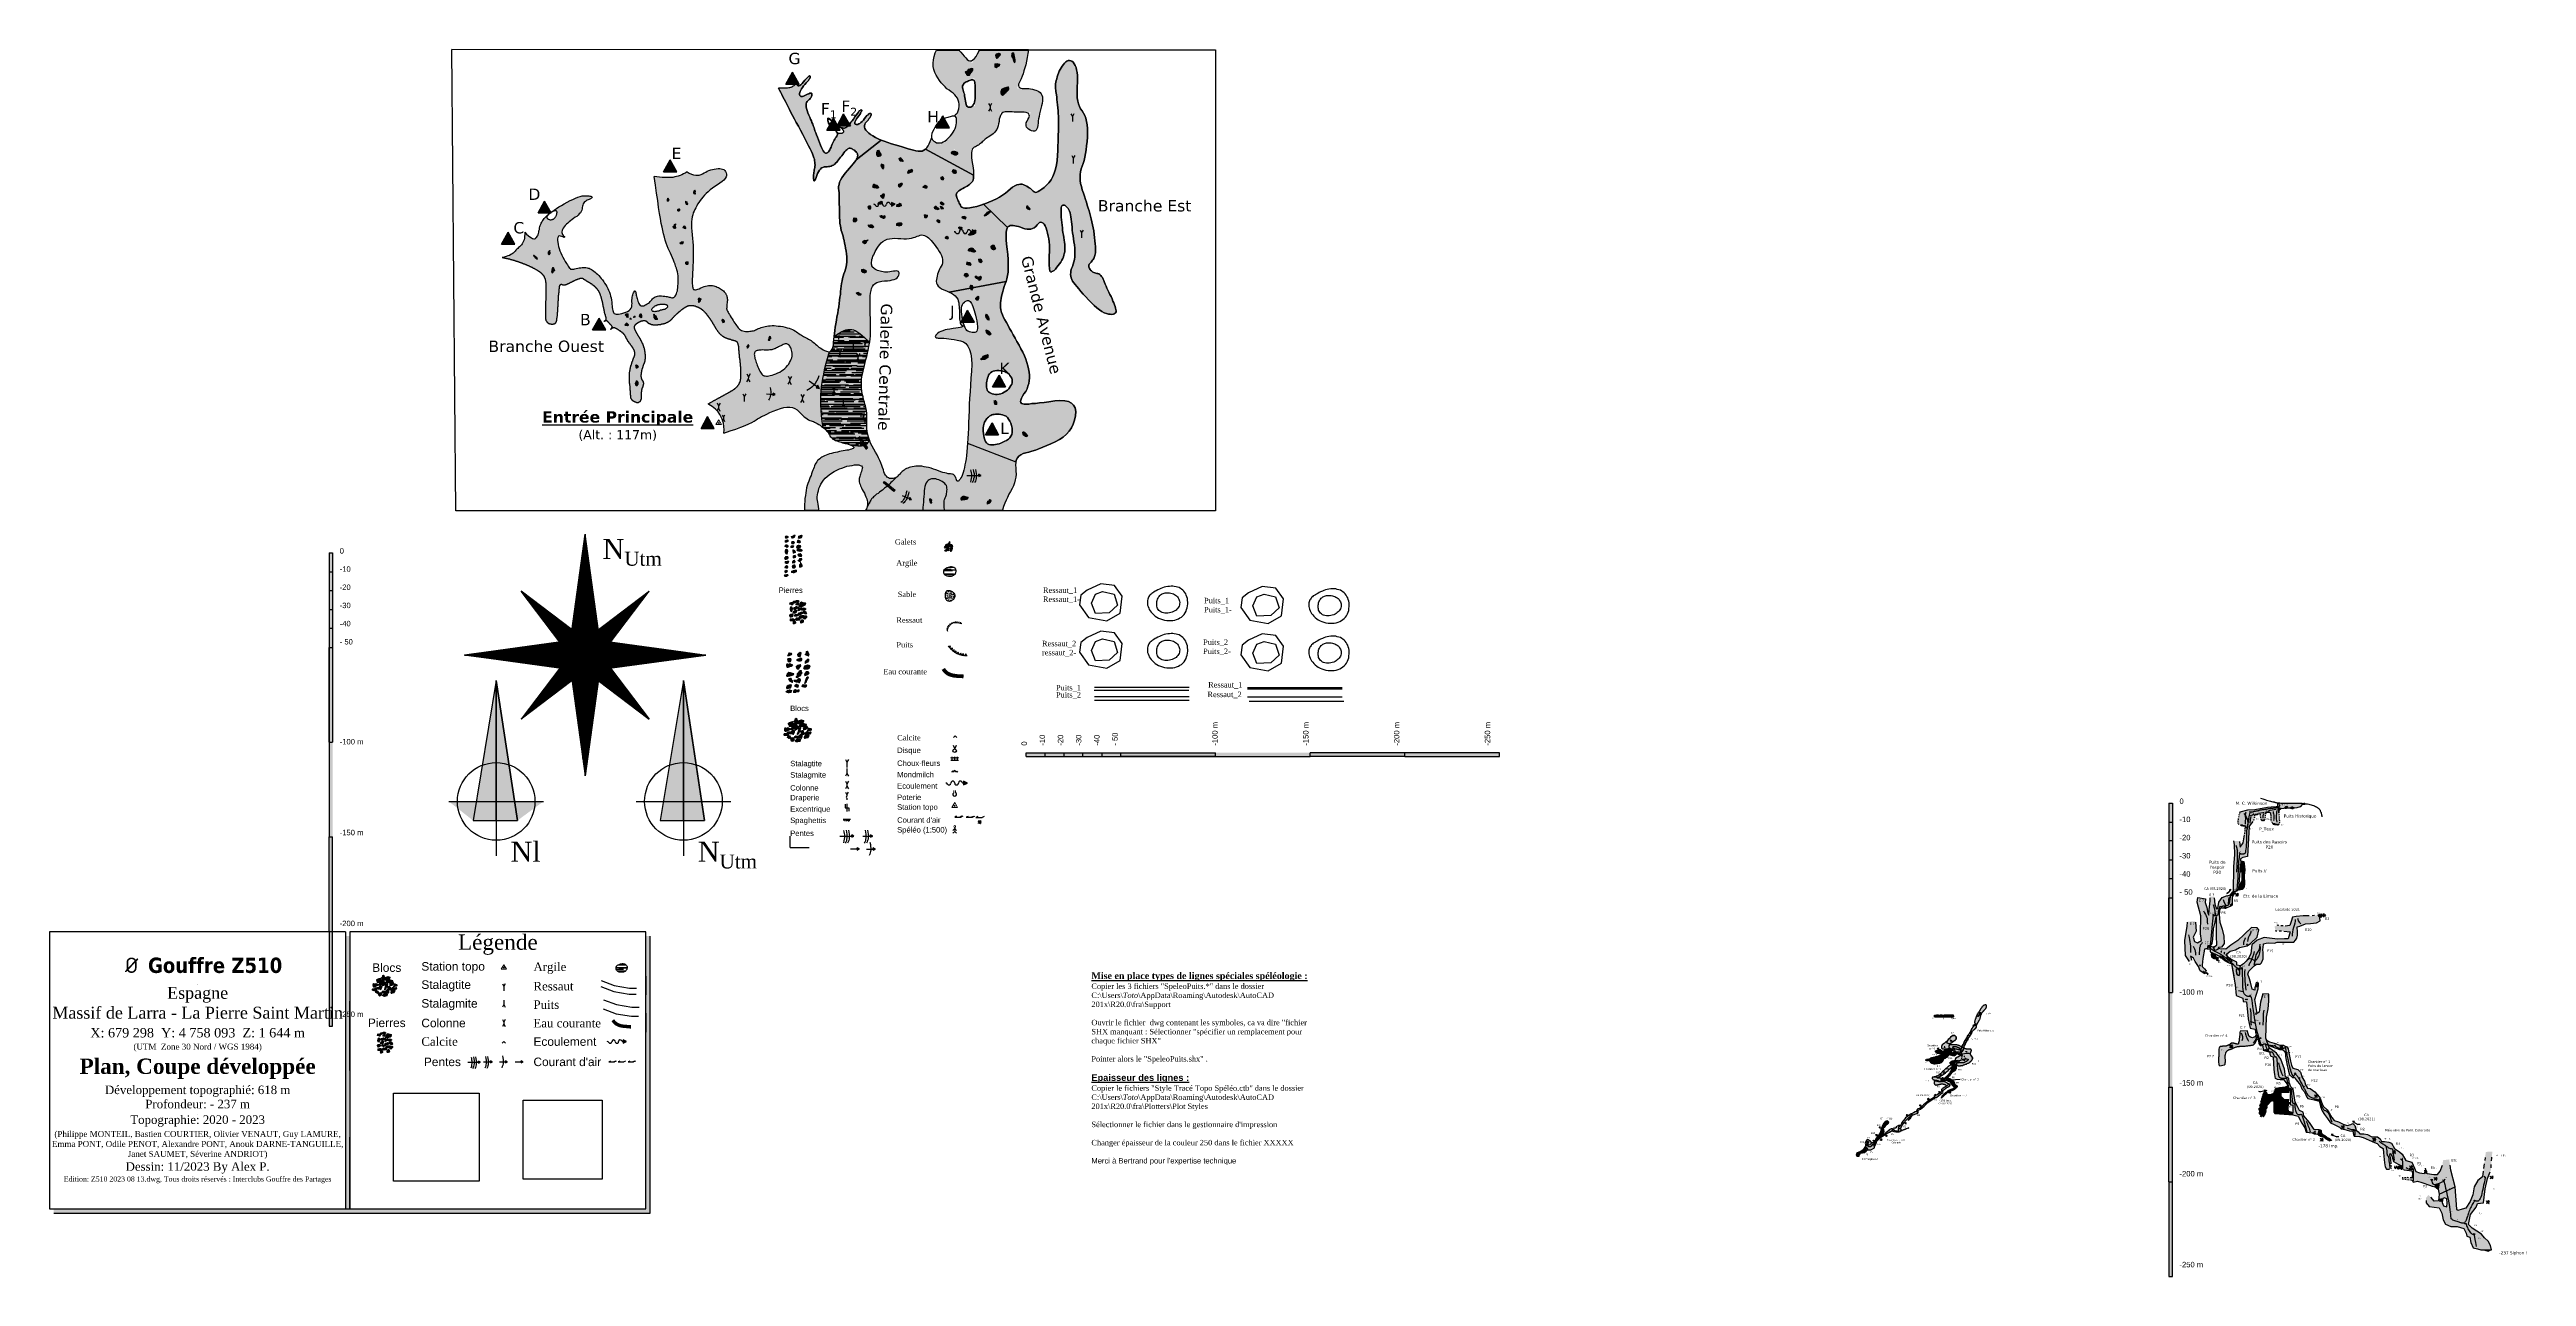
# Model space of a CAD drawing. Header units: metres. Extents: x -1178 to 131, y -250 to 398.
import ezdxf

# ---------------------------------------------------------------- set-up
doc = ezdxf.new("R2010")
doc.units = ezdxf.units.M
doc.header["$MEASUREMENT"] = 0
doc.layers.get('0').update_dxf_attribs({"color": 250})
for name, color, linetype in [('Blocs - Actifs', 170, 'Continuous'), ('Blocs - Argiles', 32, 'Continuous'), ("Blocs - Courant d'air", 204, 'Continuous'), ('Blocs - Echelle', 250, 'Continuous'), ('Blocs - Pentes', 36, 'Continuous'), ('Blocs - Puits', 248, 'Continuous'), ('Blocs - Sables', 42, 'Continuous'), ('Blocs - Spéléothèmes Fond', 255, 'Continuous'), ('Espace Papier - Cadre Visible', 250, 'Continuous'), ('Topo Dessin - Actifs', 170, 'Continuous'), ('Topo Dessin - Divers', 92, 'Continuous'), ('Topo Dessin - Entrées', 250, 'Continuous'), ('Topo Dessin - Galeries', 1, 'Continuous'), ('Topo Dessin - Légendes Grosses', 250, 'Continuous'), ('Topo Dessin - Puits', 248, 'Continuous'), ('Topo Dessin - Sols', 32, 'Continuous'), ('Topo Dessin - Spéléothèmes', 26, 'Continuous')]:
    doc.layers.add(name, color=color, linetype=linetype)
doc.layers.add('Topo Dessin - Fond', color=7, linetype='Continuous', true_color=0xdedede)
doc.styles.add('PUITS', font='WINGDNG3.TTF')
doc.linetypes.add('PUITS_1', pattern='A,0.5,[138,SpeleoPuits.shx,S=1,R=0,X=-0.25,Y=0],0.5', length=1)
doc.linetypes.add('PUITS_1-', pattern='A,0.5,[139,SpeleoPuits.shx,S=1,R=0,X=0,Y=0],0.5', length=1)
doc.linetypes.add('PUITS_2', pattern='A,0.6,["p",PUITS,S=1,R=0,X=-0.4,Y=0],0.6', length=1.2)
doc.linetypes.add('PUITS_2-', pattern='A,0.6,["q",PUITS,S=1,R=0,X=-0.4,Y=-1],0.6', length=1.2)
doc.linetypes.add('RESSAUT_1', pattern='A,0.5,[136,SpeleoPuits.shx,S=1,R=0,X=0,Y=0],0.5', length=1)
doc.linetypes.add('RESSAUT_1-', pattern='A,0.5,[137,SpeleoPuits.shx,S=1,R=0,X=0,Y=0],0.5', length=1)
doc.linetypes.add('RESSAUT_2', pattern='A,1,[136,SpeleoPuits.shx,S=1,R=0,X=0,Y=0],1', length=2)
doc.linetypes.add('RESSAUT_2-', pattern='A,1,[137,SpeleoPuits.shx,S=1,R=0,X=0,Y=0],1', length=2)
picture_1 = doc.add_image_def('image1.jpg', size_in_pixel=(340, 348))
picture_2 = doc.add_image_def('image2.jpg', size_in_pixel=(1674, 1674))

# ---------------------------------------------------------------- blocks, each defined once
blk = doc.blocks.new('*U103')
at = {"layer": 'Topo Dessin - Spéléothèmes'}
h = blk.add_hatch(color=255, dxfattribs=at)
h.dxf.hatch_style = 2
edge = h.paths.add_edge_path()
edge.add_spline(control_points=[(0.31, 1.06), (-0.01, 0.95), (-0.33, 0.74), (-0.65, 0.31), (-0.97, -0.12), (-1.08, -0.12), (-0.97, -0.44), (-0.86, -0.76), (-0.86, -1.08), (-0.54, -1.19), (-0.22, -1.3), (0.2, -1.3), (0.2, -1.3), (0.2, -1.3), (0.63, -1.4), (0.63, -0.87), (0.63, -0.33), (0.63, -0.23), (0.74, 0.1), (0.85, 0.42), (0.85, 0.84), (0.85, 0.84), (0.85, 0.84), (0.31, 1.06), (0.31, 1.06)], knot_values=[0, 0, 0, 0, 1, 1, 1, 2, 2, 2, 3, 3, 3, 4, 4, 4, 5, 5, 5, 6, 6, 6, 7, 7, 7, 8, 8, 8, 8], degree=3, periodic=0)
at = {"layer": 'Topo Dessin - Spéléothèmes', "lineweight": 5}
blk.add_lwpolyline([(-0.97, -0.44), (0.69, -0.05), (0.31, 1.06)], dxfattribs=at)
at = {"layer": 'Topo Dessin - Spéléothèmes', "lineweight": 9}
blk.add_open_spline([(0.31, 1.06), (-0.01, 0.95), (-0.33, 0.74), (-0.65, 0.31), (-0.97, -0.12), (-1.08, -0.12), (-0.97, -0.44), (-0.86, -0.76), (-0.86, -1.08), (-0.54, -1.19), (-0.22, -1.3), (0.2, -1.3), (0.2, -1.3), (0.2, -1.3), (0.63, -1.4), (0.63, -0.87), (0.63, -0.33), (0.63, -0.23), (0.74, 0.1), (0.85, 0.42), (0.85, 0.84), (0.85, 0.84), (0.85, 0.84), (0.31, 1.06), (0.31, 1.06)], degree=3, knots=[0, 0, 0, 0, 1, 1, 1, 2, 2, 2, 3, 3, 3, 4, 4, 4, 5, 5, 5, 6, 6, 6, 7, 7, 7, 8, 8, 8, 8], dxfattribs=at)
blk = doc.blocks.new('*U109')
at = {"layer": 'Topo Dessin - Spéléothèmes'}
h = blk.add_hatch(color=255, dxfattribs=at)
h.dxf.hatch_style = 2
edge = h.paths.add_edge_path()
edge.add_spline(control_points=[(-0.6, 0.9), (-0.6, 0.9), (-1.2, 0.9), (-1.1, 0.4), (-1, 0), (-0.7, -0.7), (-0.7, -0.7), (-0.7, -0.7), (-0.1, -1), (-0.1, -1), (-0.1, -1), (0.6, -0.7), (0.6, -0.7), (0.6, -0.7), (1, 0.3), (1, 0.3), (1, 0.3), (0.7, 1), (0.7, 1), (0.7, 1), (0.1, 1.2), (0.1, 1.2), (0.1, 1.2), (-0.6, 0.9), (-0.6, 0.9)], knot_values=[0, 0, 0, 0, 1, 1, 1, 2, 2, 2, 3, 3, 3, 4, 4, 4, 5, 5, 5, 6, 6, 6, 7, 7, 7, 8, 8, 8, 8], degree=3, periodic=0)
at = {"layer": 'Topo Dessin - Spéléothèmes', "lineweight": 5}
blk.add_lwpolyline([(-1, 0.7), (0, 0), (1, 0.3)], dxfattribs=at)
at = {"layer": 'Topo Dessin - Spéléothèmes', "lineweight": 9}
blk.add_open_spline([(-0.6, 0.9), (-0.6, 0.9), (-1.2, 0.9), (-1.1, 0.4), (-1, 0), (-0.7, -0.7), (-0.7, -0.7), (-0.7, -0.7), (-0.1, -1), (-0.1, -1), (-0.1, -1), (0.6, -0.7), (0.6, -0.7), (0.6, -0.7), (1, 0.3), (1, 0.3), (1, 0.3), (0.7, 1), (0.7, 1), (0.7, 1), (0.1, 1.2), (0.1, 1.2), (0.1, 1.2), (-0.6, 0.9), (-0.6, 0.9)], degree=3, knots=[0, 0, 0, 0, 1, 1, 1, 2, 2, 2, 3, 3, 3, 4, 4, 4, 5, 5, 5, 6, 6, 6, 7, 7, 7, 8, 8, 8, 8], dxfattribs=at)
blk = doc.blocks.new('*U104')
at = {"layer": 'Topo Dessin - Spéléothèmes'}
h = blk.add_hatch(color=255, dxfattribs=at)
h.dxf.hatch_style = 2
edge = h.paths.add_edge_path()
edge.add_spline(control_points=[(-0.43, 0.75), (-0.86, 0.86), (-1.39, 1.28), (-1.5, 0.32), (-1.6, -0.64), (-1.39, -0.96), (-0.96, -1.07), (-0.53, -1.18), (-0.64, -0.96), (-0.21, -0.86), (0.21, -0.75), (0.21, -0.53), (0.54, -0.53), (0.86, -0.53), (1.07, -0.43), (1.39, -0.21), (1.71, 0), (1.71, 0.32), (1.71, 0.32), (1.71, 0.32), (1.39, 0.75), (0.96, 0.75), (0.54, 0.75), (0.21, 0.96), (0.21, 0.96), (0.21, 0.96), (-0.43, 0.75), (-0.43, 0.75)], knot_values=[0, 0, 0, 0, 1, 1, 1, 2, 2, 2, 3, 3, 3, 4, 4, 4, 5, 5, 5, 6, 6, 6, 7, 7, 7, 8, 8, 8, 9, 9, 9, 9], degree=3, periodic=0)
at = {"layer": 'Topo Dessin - Spéléothèmes', "lineweight": 5}
for points in [[(-1.34, 0.82), (-0.86, -0.11), (0, 0), (0.96, 0.32), (1.71, 0.32)], [(-0.86, -0.11), (-0.75, -0.75), (-0.96, -1.07)]]:
    blk.add_lwpolyline(points, dxfattribs=at)
at = {"layer": 'Topo Dessin - Spéléothèmes', "lineweight": 9}
blk.add_open_spline([(-0.43, 0.75), (-0.86, 0.86), (-1.39, 1.28), (-1.5, 0.32), (-1.6, -0.64), (-1.39, -0.96), (-0.96, -1.07), (-0.53, -1.18), (-0.64, -0.96), (-0.21, -0.86), (0.21, -0.75), (0.21, -0.53), (0.54, -0.53), (0.86, -0.53), (1.07, -0.43), (1.39, -0.21), (1.71, 0), (1.71, 0.32), (1.71, 0.32), (1.71, 0.32), (1.39, 0.75), (0.96, 0.75), (0.54, 0.75), (0.21, 0.96), (0.21, 0.96), (0.21, 0.96), (-0.43, 0.75), (-0.43, 0.75)], degree=3, knots=[0, 0, 0, 0, 1, 1, 1, 2, 2, 2, 3, 3, 3, 4, 4, 4, 5, 5, 5, 6, 6, 6, 7, 7, 7, 8, 8, 8, 9, 9, 9, 9], dxfattribs=at)
blk = doc.blocks.new('block 521')
at = {"layer": 'Topo Dessin - Spéléothèmes'}
h = blk.add_hatch(color=255, dxfattribs=at)
h.dxf.hatch_style = 2
edge = h.paths.add_edge_path()
edge.add_spline(control_points=[(0, 0.3), (-0.7, 0.5), (-0.7, 0.9), (-1.1, 0.6), (-1.4, 0.4), (-1.4, 0.4), (-1.6, 0.1), (-1.8, -0.2), (-1.8, -0.1), (-1.8, -0.5), (-1.8, -1), (-1.7, -0.7), (-1.3, -0.9), (-0.9, -1), (-0.6, -0.6), (-0.3, -0.6), (0, -0.6), (0, -0.4), (0.3, -0.5), (0.6, -0.6), (1.1, -0.6), (1.1, -0.6), (1.1, -0.6), (1.3, 0), (1.3, 0), (1.3, 0), (1.2, 0.5), (1.2, 0.5), (1.2, 0.5), (1.1, 0.6), (0.7, 0.5), (0.4, 0.4), (0, 0.3), (0, 0.3)], knot_values=[0, 0, 0, 0, 1, 1, 1, 2, 2, 2, 3, 3, 3, 4, 4, 4, 5, 5, 5, 6, 6, 6, 7, 7, 7, 8, 8, 8, 9, 9, 9, 10, 10, 10, 11, 11, 11, 11], degree=3, periodic=0)
at = {"layer": 'Topo Dessin - Spéléothèmes', "lineweight": 5}
for points in [[(-1.1, 0.6), (-0.9, -0.2), (0, 0), (0.7, 0), (1.3, 0)], [(-0.9, -0.2), (-1.3, -0.9)]]:
    blk.add_lwpolyline(points, dxfattribs=at)
at = {"layer": 'Topo Dessin - Spéléothèmes', "lineweight": 9}
blk.add_open_spline([(0, 0.3), (-0.7, 0.5), (-0.7, 0.9), (-1.1, 0.6), (-1.4, 0.4), (-1.4, 0.4), (-1.6, 0.1), (-1.8, -0.2), (-1.8, -0.1), (-1.8, -0.5), (-1.8, -1), (-1.7, -0.7), (-1.3, -0.9), (-0.9, -1), (-0.6, -0.6), (-0.3, -0.6), (0, -0.6), (0, -0.4), (0.3, -0.5), (0.6, -0.6), (1.1, -0.6), (1.1, -0.6), (1.1, -0.6), (1.3, 0), (1.3, 0), (1.3, 0), (1.2, 0.5), (1.2, 0.5), (1.2, 0.5), (1.1, 0.6), (0.7, 0.5), (0.4, 0.4), (0, 0.3), (0, 0.3)], degree=3, knots=[0, 0, 0, 0, 1, 1, 1, 2, 2, 2, 3, 3, 3, 4, 4, 4, 5, 5, 5, 6, 6, 6, 7, 7, 7, 8, 8, 8, 9, 9, 9, 10, 10, 10, 11, 11, 11, 11], dxfattribs=at)
blk = doc.blocks.new('*U101')
at = {"layer": 'Topo Dessin - Spéléothèmes'}
h = blk.add_hatch(color=255, dxfattribs=at)
h.dxf.hatch_style = 2
edge = h.paths.add_edge_path()
edge.add_spline(control_points=[(-0.1, 1.2), (-0.5, 0.7), (-1.1, 0.5), (-1.2, 0.1), (-1.3, -0.3), (-1.3, -0.3), (-1.3, -0.6), (-1.3, -1), (-1.2, -1.1), (-0.5, -1), (0.1, -0.9), (0.9, -0.7), (0.9, -0.7), (0.9, -0.7), (1.4, -0.5), (1.7, -0.5), (2, -0.5), (2.2, -0.2), (2.2, -0.2), (2.2, -0.2), (2.6, 0.4), (2.6, 0.4), (2.6, 0.4), (2.2, 0.7), (1.8, 0.7), (1.4, 0.7), (1.2, 1.1), (0.7, 1.1), (0.3, 1.1), (-0.1, 1.2), (-0.1, 1.2)], knot_values=[0, 0, 0, 0, 1, 1, 1, 2, 2, 2, 3, 3, 3, 4, 4, 4, 5, 5, 5, 6, 6, 6, 7, 7, 7, 8, 8, 8, 9, 9, 9, 10, 10, 10, 10], degree=3, periodic=0)
at = {"layer": 'Topo Dessin - Spéléothèmes', "lineweight": 5}
for points in [[(0, 0), (-0.5, -1)], [(-0.1, 1.2), (0, 0), (1.1, 0.1), (1.9, 0.3), (2.6, 0.4)]]:
    blk.add_lwpolyline(points, dxfattribs=at)
at = {"layer": 'Topo Dessin - Spéléothèmes', "lineweight": 9}
blk.add_open_spline([(-0.1, 1.2), (-0.5, 0.7), (-1.1, 0.5), (-1.2, 0.1), (-1.3, -0.3), (-1.3, -0.3), (-1.3, -0.6), (-1.3, -1), (-1.2, -1.1), (-0.5, -1), (0.1, -0.9), (0.9, -0.7), (0.9, -0.7), (0.9, -0.7), (1.4, -0.5), (1.7, -0.5), (2, -0.5), (2.2, -0.2), (2.2, -0.2), (2.2, -0.2), (2.6, 0.4), (2.6, 0.4), (2.6, 0.4), (2.2, 0.7), (1.8, 0.7), (1.4, 0.7), (1.2, 1.1), (0.7, 1.1), (0.3, 1.1), (-0.1, 1.2), (-0.1, 1.2)], degree=3, knots=[0, 0, 0, 0, 1, 1, 1, 2, 2, 2, 3, 3, 3, 4, 4, 4, 5, 5, 5, 6, 6, 6, 7, 7, 7, 8, 8, 8, 9, 9, 9, 10, 10, 10, 10], dxfattribs=at)
blk = doc.blocks.new('*U106')
at = {"layer": 'Topo Dessin - Spéléothèmes'}
h = blk.add_hatch(color=255, dxfattribs=at)
h.dxf.hatch_style = 2
edge = h.paths.add_edge_path()
edge.add_spline(control_points=[(0.46, 1.38), (0.46, 1.38), (-0.39, 0.74), (-0.39, 0.31), (-0.39, -0.12), (-0.71, -0.97), (-0.71, -0.97), (-0.71, -0.97), (-0.93, -1.72), (-0.93, -1.72), (-0.93, -1.72), (-1.14, -2.26), (-0.82, -2.15), (-0.5, -2.04), (-0.07, -1.4), (-0.07, -1.4), (-0.07, -1.4), (0.03, -1.08), (0.25, -0.76), (0.46, -0.44), (0.57, 0.2), (0.57, 0.2), (0.57, 0.2), (0.89, 0.52), (1, 0.95), (1.1, 1.38), (0.46, 1.38), (0.46, 1.38)], knot_values=[0, 0, 0, 0, 1, 1, 1, 2, 2, 2, 3, 3, 3, 4, 4, 4, 5, 5, 5, 6, 6, 6, 7, 7, 7, 8, 8, 8, 9, 9, 9, 9], degree=3, periodic=0)
at = {"layer": 'Topo Dessin - Spéléothèmes', "lineweight": 5}
blk.add_lwpolyline([(-0.57, -0.56), (0.5, -0.1), (0.46, 1.38)], dxfattribs=at)
at = {"layer": 'Topo Dessin - Spéléothèmes', "lineweight": 9}
blk.add_open_spline([(0.46, 1.38), (0.46, 1.38), (-0.39, 0.74), (-0.39, 0.31), (-0.39, -0.12), (-0.71, -0.97), (-0.71, -0.97), (-0.71, -0.97), (-0.93, -1.72), (-0.93, -1.72), (-0.93, -1.72), (-1.14, -2.26), (-0.82, -2.15), (-0.5, -2.04), (-0.07, -1.4), (-0.07, -1.4), (-0.07, -1.4), (0.03, -1.08), (0.25, -0.76), (0.46, -0.44), (0.57, 0.2), (0.57, 0.2), (0.57, 0.2), (0.89, 0.52), (1, 0.95), (1.1, 1.38), (0.46, 1.38), (0.46, 1.38)], degree=3, knots=[0, 0, 0, 0, 1, 1, 1, 2, 2, 2, 3, 3, 3, 4, 4, 4, 5, 5, 5, 6, 6, 6, 7, 7, 7, 8, 8, 8, 9, 9, 9, 9], dxfattribs=at)
blk = doc.blocks.new('*U113')
at = {"layer": 'Topo Dessin - Spéléothèmes'}
h = blk.add_hatch(color=255, dxfattribs=at)
h.dxf.hatch_style = 2
edge = h.paths.add_edge_path()
edge.add_spline(control_points=[(-1, 1), (-1, 1), (-1.2, 0.1), (-0.7, -0.2), (-0.3, -0.5), (-0.8, -0.5), (-0.3, -0.5), (0.4, -1), (0.8, -1.2), (0.8, -1.2), (0.8, -1.2), (1.1, -1), (1, -0.5), (0.9, -0.1), (1.1, -0.5), (0.9, -0.1), (0.7, 0.3), (0.4, 1.1), (0.4, 1.1), (0.4, 1.1), (-0.1, 1.1), (-0.1, 1.1), (-0.1, 1.1), (-1, 1), (-1, 1)], knot_values=[0, 0, 0, 0, 1, 1, 1, 2, 2, 2, 3, 3, 3, 4, 4, 4, 5, 5, 5, 6, 6, 6, 7, 7, 7, 8, 8, 8, 8], degree=3, periodic=0)
at = {"layer": 'Topo Dessin - Spéléothèmes', "lineweight": 5}
for points in [[(-1, 1), (0.2, 0.2), (0.9, -0.1)], [(0.9, -0.1), (0.2, -0.9)]]:
    blk.add_lwpolyline(points, dxfattribs=at)
at = {"layer": 'Topo Dessin - Spéléothèmes', "lineweight": 9}
blk.add_open_spline([(-1, 1), (-1, 1), (-1.2, 0.1), (-0.7, -0.2), (-0.3, -0.5), (-0.8, -0.5), (-0.3, -0.5), (0.4, -1), (0.8, -1.2), (0.8, -1.2), (0.8, -1.2), (1.1, -1), (1, -0.5), (0.9, -0.1), (1.1, -0.5), (0.9, -0.1), (0.7, 0.3), (0.4, 1.1), (0.4, 1.1), (0.4, 1.1), (-0.1, 1.1), (-0.1, 1.1), (-0.1, 1.1), (-1, 1), (-1, 1)], degree=3, knots=[0, 0, 0, 0, 1, 1, 1, 2, 2, 2, 3, 3, 3, 4, 4, 4, 5, 5, 5, 6, 6, 6, 7, 7, 7, 8, 8, 8, 8], dxfattribs=at)
blk = doc.blocks.new('*U107')
at = {"layer": 'Topo Dessin - Spéléothèmes'}
h = blk.add_hatch(color=255, dxfattribs=at)
h.dxf.hatch_style = 2
edge = h.paths.add_edge_path()
edge.add_spline(control_points=[(-0.3, 1), (-0.3, 1), (-1, 0.4), (-1.1, 0.1), (-1.2, -0.2), (-1.2, -0.9), (-1.2, -0.9), (-1.2, -0.9), (-1.6, -1.5), (-1.6, -1.5), (-1.6, -1.5), (-1.7, -1.8), (-1.7, -1.8), (-1.7, -1.8), (-1.1, -2), (-1.1, -2), (-1.1, -2), (-0.2, -1.4), (-0.2, -1.4), (-0.2, -1.4), (0.3, -1.1), (0.3, -1.1), (0.3, -1.1), (0.6, -1), (0.8, -0.6), (1, -0.1), (1.5, 0.6), (1.5, 0.6), (1.5, 0.6), (1.4, 1), (1.4, 1), (1.4, 1), (1, 1.6), (1, 1.6), (1, 1.6), (1.3, 2), (0.8, 1.9), (0.4, 1.8), (0.7, 2.1), (0.2, 1.6), (-0.3, 1), (-0.3, 1), (-0.3, 1)], knot_values=[0, 0, 0, 0, 1, 1, 1, 2, 2, 2, 3, 3, 3, 4, 4, 4, 5, 5, 5, 6, 6, 6, 7, 7, 7, 8, 8, 8, 9, 9, 9, 10, 10, 10, 11, 11, 11, 12, 12, 12, 13, 13, 13, 14, 14, 14, 14], degree=3, periodic=0)
at = {"layer": 'Topo Dessin - Spéléothèmes', "lineweight": 5}
blk.add_lwpolyline([(1, 1.6), (0.9, 0.7), (0.8, -0.6), (0, -0.8), (-0.8, -0.9), (-1.2, -0.9)], dxfattribs=at)
at = {"layer": 'Topo Dessin - Spéléothèmes', "lineweight": 9}
blk.add_open_spline([(-0.3, 1), (-0.3, 1), (-1, 0.4), (-1.1, 0.1), (-1.2, -0.2), (-1.2, -0.9), (-1.2, -0.9), (-1.2, -0.9), (-1.6, -1.5), (-1.6, -1.5), (-1.6, -1.5), (-1.7, -1.8), (-1.7, -1.8), (-1.7, -1.8), (-1.1, -2), (-1.1, -2), (-1.1, -2), (-0.2, -1.4), (-0.2, -1.4), (-0.2, -1.4), (0.3, -1.1), (0.3, -1.1), (0.3, -1.1), (0.6, -1), (0.8, -0.6), (1, -0.1), (1.5, 0.6), (1.5, 0.6), (1.5, 0.6), (1.4, 1), (1.4, 1), (1.4, 1), (1, 1.6), (1, 1.6), (1, 1.6), (1.3, 2), (0.8, 1.9), (0.4, 1.8), (0.7, 2.1), (0.2, 1.6), (-0.3, 1), (-0.3, 1), (-0.3, 1)], degree=3, knots=[0, 0, 0, 0, 1, 1, 1, 2, 2, 2, 3, 3, 3, 4, 4, 4, 5, 5, 5, 6, 6, 6, 7, 7, 7, 8, 8, 8, 9, 9, 9, 10, 10, 10, 11, 11, 11, 12, 12, 12, 13, 13, 13, 14, 14, 14, 14], dxfattribs=at)
blk = doc.blocks.new('*U115')
at = {"layer": 'Topo Dessin - Spéléothèmes'}
h = blk.add_hatch(color=255, dxfattribs=at)
h.dxf.hatch_style = 2
edge = h.paths.add_edge_path()
edge.add_spline(control_points=[(-0.2, 0.7), (-0.2, 0.7), (-0.9, 0.3), (-0.9, 0.3), (-0.9, 0.3), (-1, -0.1), (-0.7, -0.5), (-0.5, -1), (-0.2, -1.3), (-0.2, -1.3), (-0.2, -1.3), (0.5, -1.3), (0.5, -1.3), (0.5, -1.3), (1.1, -0.2), (1.1, -0.2), (1.1, -0.2), (1.7, 0.1), (1.6, 0.5), (1.5, 1), (1.6, 1.3), (1.3, 1.3), (1, 1.3), (0.1, 0.9), (0.1, 0.9), (0.1, 0.9), (-0.2, 0.7), (-0.2, 0.7)], knot_values=[0, 0, 0, 0, 1, 1, 1, 2, 2, 2, 3, 3, 3, 4, 4, 4, 5, 5, 5, 6, 6, 6, 7, 7, 7, 8, 8, 8, 9, 9, 9, 9], degree=3, periodic=0)
at = {"layer": 'Topo Dessin - Spéléothèmes', "lineweight": 5}
for points in [[(-0.9, 0.3), (0, 0), (0.9, 0.4), (1.6, 0.5)], [(0, 0), (0.3, -0.5), (0.5, -1.3)]]:
    blk.add_lwpolyline(points, dxfattribs=at)
at = {"layer": 'Topo Dessin - Spéléothèmes', "lineweight": 9}
blk.add_open_spline([(-0.2, 0.7), (-0.2, 0.7), (-0.9, 0.3), (-0.9, 0.3), (-0.9, 0.3), (-1, -0.1), (-0.7, -0.5), (-0.5, -1), (-0.2, -1.3), (-0.2, -1.3), (-0.2, -1.3), (0.5, -1.3), (0.5, -1.3), (0.5, -1.3), (1.1, -0.2), (1.1, -0.2), (1.1, -0.2), (1.7, 0.1), (1.6, 0.5), (1.5, 1), (1.6, 1.3), (1.3, 1.3), (1, 1.3), (0.1, 0.9), (0.1, 0.9), (0.1, 0.9), (-0.2, 0.7), (-0.2, 0.7)], degree=3, knots=[0, 0, 0, 0, 1, 1, 1, 2, 2, 2, 3, 3, 3, 4, 4, 4, 5, 5, 5, 6, 6, 6, 7, 7, 7, 8, 8, 8, 9, 9, 9, 9], dxfattribs=at)
blk = doc.blocks.new('*U116')
at = {"layer": 'Topo Dessin - Spéléothèmes'}
h = blk.add_hatch(color=255, dxfattribs=at)
h.dxf.hatch_style = 2
edge = h.paths.add_edge_path()
edge.add_spline(control_points=[(-0.3, 0.8), (-0.3, 0.8), (-0.7, 0.5), (-1, 0.2), (-1.4, -0.2), (-1.3, -0.6), (-1.3, -0.6), (-1.3, -0.6), (-0.9, -1.1), (-0.9, -1.1), (-0.9, -1.1), (0.6, -0.8), (0.6, -0.8), (0.6, -0.8), (1.2, 0), (1.2, 0), (1.2, 0), (1.4, 0.9), (1.4, 0.9), (1.4, 0.9), (0.6, 1.2), (0.6, 1.2), (0.6, 1.2), (-0.3, 0.8), (-0.3, 0.8)], knot_values=[0, 0, 0, 0, 1, 1, 1, 2, 2, 2, 3, 3, 3, 4, 4, 4, 5, 5, 5, 6, 6, 6, 7, 7, 7, 8, 8, 8, 8], degree=3, periodic=0)
at = {"layer": 'Topo Dessin - Spéléothèmes', "lineweight": 5}
blk.add_lwpolyline([(0.6, 1.2), (0.3, 0.2), (-0.2, -0.5), (-0.9, -1.1)], dxfattribs=at)
at = {"layer": 'Topo Dessin - Spéléothèmes', "lineweight": 9}
blk.add_open_spline([(-0.3, 0.8), (-0.3, 0.8), (-0.7, 0.5), (-1, 0.2), (-1.4, -0.2), (-1.3, -0.6), (-1.3, -0.6), (-1.3, -0.6), (-0.9, -1.1), (-0.9, -1.1), (-0.9, -1.1), (0.6, -0.8), (0.6, -0.8), (0.6, -0.8), (1.2, 0), (1.2, 0), (1.2, 0), (1.4, 0.9), (1.4, 0.9), (1.4, 0.9), (0.6, 1.2), (0.6, 1.2), (0.6, 1.2), (-0.3, 0.8), (-0.3, 0.8)], degree=3, knots=[0, 0, 0, 0, 1, 1, 1, 2, 2, 2, 3, 3, 3, 4, 4, 4, 5, 5, 5, 6, 6, 6, 7, 7, 7, 8, 8, 8, 8], dxfattribs=at)
blk = doc.blocks.new('*U117')
at = {"layer": 'Topo Dessin - Spéléothèmes'}
h = blk.add_hatch(color=255, dxfattribs=at)
h.dxf.hatch_style = 2
edge = h.paths.add_edge_path()
edge.add_spline(control_points=[(-0.1, 1.2), (-0.1, 1.2), (-0.4, 0.9), (-0.8, 0.4), (-1.1, 0), (-1.2, 0), (-1.2, -0.3), (-1.2, -0.6), (-1, -1.1), (-1, -1.1), (-1, -1.1), (0, -0.9), (0, -0.9), (0, -0.9), (0.6, -0.4), (0.6, -0.4), (0.6, -0.4), (1.2, 0.3), (1.2, 0.3), (1.2, 0.3), (0.6, 1.2), (0.6, 1.2), (0.6, 1.2), (-0.1, 1.2), (-0.1, 1.2)], knot_values=[0, 0, 0, 0, 1, 1, 1, 2, 2, 2, 3, 3, 3, 4, 4, 4, 5, 5, 5, 6, 6, 6, 7, 7, 7, 8, 8, 8, 8], degree=3, periodic=0)
at = {"layer": 'Topo Dessin - Spéléothèmes', "lineweight": 5}
blk.add_lwpolyline([(-0.1, 1.2), (0.6, -0.4)], dxfattribs=at)
at = {"layer": 'Topo Dessin - Spéléothèmes', "lineweight": 9}
blk.add_open_spline([(-0.1, 1.2), (-0.1, 1.2), (-0.4, 0.9), (-0.8, 0.4), (-1.1, 0), (-1.2, 0), (-1.2, -0.3), (-1.2, -0.6), (-1, -1.1), (-1, -1.1), (-1, -1.1), (0, -0.9), (0, -0.9), (0, -0.9), (0.6, -0.4), (0.6, -0.4), (0.6, -0.4), (1.2, 0.3), (1.2, 0.3), (1.2, 0.3), (0.6, 1.2), (0.6, 1.2), (0.6, 1.2), (-0.1, 1.2), (-0.1, 1.2)], degree=3, knots=[0, 0, 0, 0, 1, 1, 1, 2, 2, 2, 3, 3, 3, 4, 4, 4, 5, 5, 5, 6, 6, 6, 7, 7, 7, 8, 8, 8, 8], dxfattribs=at)
blk = doc.blocks.new('*U118')
at = {"layer": 'Topo Dessin - Spéléothèmes'}
h = blk.add_hatch(color=255, dxfattribs=at)
h.dxf.hatch_style = 2
edge = h.paths.add_edge_path()
edge.add_spline(control_points=[(0.2, 1.1), (-0.2, 1.1), (-0.9, 0.9), (-1.3, 0.4), (-1.7, 0), (-2.1, 0.4), (-1.7, 0), (-1.3, -0.4), (-1, -0.6), (-0.6, -0.6), (-0.3, -0.6), (-0.1, -0.4), (0.2, -0.4), (0.5, -0.4), (1, -0.2), (1, -0.2), (1, -0.2), (1.3, 0.7), (1.3, 0.7), (1.3, 0.7), (0.2, 1.1), (0.2, 1.1)], knot_values=[0, 0, 0, 0, 1, 1, 1, 2, 2, 2, 3, 3, 3, 4, 4, 4, 5, 5, 5, 6, 6, 6, 7, 7, 7, 7], degree=3, periodic=0)
at = {"layer": 'Topo Dessin - Spéléothèmes', "lineweight": 5}
for points in [[(0.2, 1.1), (0, 0), (-0.6, -0.6)], [(0, 0), (1.3, 0.7)]]:
    blk.add_lwpolyline(points, dxfattribs=at)
at = {"layer": 'Topo Dessin - Spéléothèmes', "color": 0, "lineweight": 5}
blk.add_lwpolyline([(0, 0), (0, 0)], dxfattribs=at)
at = {"layer": 'Topo Dessin - Spéléothèmes', "lineweight": 9}
blk.add_open_spline([(0.2, 1.1), (-0.2, 1.1), (-0.9, 0.9), (-1.3, 0.4), (-1.7, 0), (-2.1, 0.4), (-1.7, 0), (-1.3, -0.4), (-1, -0.6), (-0.6, -0.6), (-0.3, -0.6), (-0.1, -0.4), (0.2, -0.4), (0.5, -0.4), (1, -0.2), (1, -0.2), (1, -0.2), (1.3, 0.7), (1.3, 0.7), (1.3, 0.7), (0.2, 1.1), (0.2, 1.1)], degree=3, knots=[0, 0, 0, 0, 1, 1, 1, 2, 2, 2, 3, 3, 3, 4, 4, 4, 5, 5, 5, 6, 6, 6, 7, 7, 7, 7], dxfattribs=at)
blk = doc.blocks.new('*U119')
at = {"layer": 'Topo Dessin - Spéléothèmes'}
h = blk.add_hatch(color=255, dxfattribs=at)
h.dxf.hatch_style = 2
edge = h.paths.add_edge_path()
edge.add_spline(control_points=[(-0.3, 0.5), (-0.3, 0.5), (-0.6, 0.9), (-1, 0.2), (-1.3, -0.4), (-1.3, -0.4), (-1.3, -0.4), (-1.3, -0.4), (-0.6, -0.6), (-0.2, -0.7), (0.2, -0.9), (0.6, -0.7), (0.6, -0.7), (0.6, -0.7), (1.3, -0.2), (1.3, -0.2), (1.3, -0.2), (1.5, 0.4), (1.2, 0.4), (0.9, 0.4), (0.3, 0.4), (0.3, 0.4), (0.3, 0.4), (-0.3, 0.5), (-0.3, 0.5)], knot_values=[0, 0, 0, 0, 1, 1, 1, 2, 2, 2, 3, 3, 3, 4, 4, 4, 5, 5, 5, 6, 6, 6, 7, 7, 7, 8, 8, 8, 8], degree=3, periodic=0)
at = {"layer": 'Topo Dessin - Spéléothèmes', "lineweight": 5}
for points in [[(-1.3, -0.4), (0, 0), (1.3, -0.2)], [(0, 0), (0.3, -0.8)]]:
    blk.add_lwpolyline(points, dxfattribs=at)
at = {"layer": 'Topo Dessin - Spéléothèmes', "lineweight": 9}
blk.add_open_spline([(-0.3, 0.5), (-0.3, 0.5), (-0.6, 0.9), (-1, 0.2), (-1.3, -0.4), (-1.3, -0.4), (-1.3, -0.4), (-1.3, -0.4), (-0.6, -0.6), (-0.2, -0.7), (0.2, -0.9), (0.6, -0.7), (0.6, -0.7), (0.6, -0.7), (1.3, -0.2), (1.3, -0.2), (1.3, -0.2), (1.5, 0.4), (1.2, 0.4), (0.9, 0.4), (0.3, 0.4), (0.3, 0.4), (0.3, 0.4), (-0.3, 0.5), (-0.3, 0.5)], degree=3, knots=[0, 0, 0, 0, 1, 1, 1, 2, 2, 2, 3, 3, 3, 4, 4, 4, 5, 5, 5, 6, 6, 6, 7, 7, 7, 8, 8, 8, 8], dxfattribs=at)
blk = doc.blocks.new('*U120')
at = {"layer": 'Topo Dessin - Spéléothèmes'}
h = blk.add_hatch(color=255, dxfattribs=at)
h.dxf.hatch_style = 2
edge = h.paths.add_edge_path()
edge.add_spline(control_points=[(-0.8, 0.3), (-1.5, 0.4), (-2.5, 0.4), (-2.5, 0.1), (-2.5, -0.2), (-1.9, -0.5), (-1.9, -0.5), (-1.9, -0.5), (-1.9, -0.6), (-1.3, -0.7), (-0.7, -0.8), (-0.8, -0.5), (-0.2, -0.7), (0.3, -0.9), (0.3, -1.5), (0.6, -0.7), (0.9, 0.2), (1.1, 0.2), (0.9, 0.5), (0.8, 0.8), (0.9, 1.3), (0.5, 1.3), (0.1, 1.3), (0, 1.5), (-0.2, 1.1), (-0.4, 0.8), (-0.8, 0.3), (-0.8, 0.3)], knot_values=[0, 0, 0, 0, 1, 1, 1, 2, 2, 2, 3, 3, 3, 4, 4, 4, 5, 5, 5, 6, 6, 6, 7, 7, 7, 8, 8, 8, 9, 9, 9, 9], degree=3, periodic=0)
at = {"layer": 'Topo Dessin - Spéléothèmes', "lineweight": 5}
blk.add_lwpolyline([(-0.8, 0.3), (0.9, 0.5)], dxfattribs=at)
at = {"layer": 'Topo Dessin - Spéléothèmes', "lineweight": 9}
blk.add_open_spline([(-0.8, 0.3), (-1.5, 0.4), (-2.5, 0.4), (-2.5, 0.1), (-2.5, -0.2), (-1.9, -0.5), (-1.9, -0.5), (-1.9, -0.5), (-1.9, -0.6), (-1.3, -0.7), (-0.7, -0.8), (-0.8, -0.5), (-0.2, -0.7), (0.3, -0.9), (0.3, -1.5), (0.6, -0.7), (0.9, 0.2), (1.1, 0.2), (0.9, 0.5), (0.8, 0.8), (0.9, 1.3), (0.5, 1.3), (0.1, 1.3), (0, 1.5), (-0.2, 1.1), (-0.4, 0.8), (-0.8, 0.3), (-0.8, 0.3)], degree=3, knots=[0, 0, 0, 0, 1, 1, 1, 2, 2, 2, 3, 3, 3, 4, 4, 4, 5, 5, 5, 6, 6, 6, 7, 7, 7, 8, 8, 8, 9, 9, 9, 9], dxfattribs=at)
blk = doc.blocks.new('*U121')
at = {"layer": 'Topo Dessin - Spéléothèmes'}
h = blk.add_hatch(color=255, dxfattribs=at)
h.dxf.hatch_style = 2
edge = h.paths.add_edge_path()
edge.add_spline(control_points=[(-0.4, 1.4), (-0.4, 1.4), (-0.5, 0.6), (-0.7, 0.2), (-1, -0.2), (-1.2, 0.2), (-1, -0.2), (-0.7, -0.6), (-0.4, -0.4), (-0.1, -0.6), (0.2, -0.9), (0.7, -0.9), (0.7, -0.9), (0.7, -0.9), (1.1, -0.3), (1.1, -0.3), (1.1, -0.3), (0.9, 0.4), (0.9, 0.4), (0.9, 0.4), (0.6, 1.2), (0.6, 1.2), (0.6, 1.2), (0.1, 1.7), (0.1, 1.7), (0.1, 1.7), (-0.4, 1.4), (-0.4, 1.4)], knot_values=[0, 0, 0, 0, 1, 1, 1, 2, 2, 2, 3, 3, 3, 4, 4, 4, 5, 5, 5, 6, 6, 6, 7, 7, 7, 8, 8, 8, 9, 9, 9, 9], degree=3, periodic=0)
at = {"layer": 'Topo Dessin - Spéléothèmes', "lineweight": 5}
for points in [[(-0.7, 0.2), (0, 0), (0.9, 0.4)], [(0, 0), (0.7, -0.9)]]:
    blk.add_lwpolyline(points, dxfattribs=at)
at = {"layer": 'Topo Dessin - Spéléothèmes', "lineweight": 9}
blk.add_open_spline([(-0.4, 1.4), (-0.4, 1.4), (-0.5, 0.6), (-0.7, 0.2), (-1, -0.2), (-1.2, 0.2), (-1, -0.2), (-0.7, -0.6), (-0.4, -0.4), (-0.1, -0.6), (0.2, -0.9), (0.7, -0.9), (0.7, -0.9), (0.7, -0.9), (1.1, -0.3), (1.1, -0.3), (1.1, -0.3), (0.9, 0.4), (0.9, 0.4), (0.9, 0.4), (0.6, 1.2), (0.6, 1.2), (0.6, 1.2), (0.1, 1.7), (0.1, 1.7), (0.1, 1.7), (-0.4, 1.4), (-0.4, 1.4)], degree=3, knots=[0, 0, 0, 0, 1, 1, 1, 2, 2, 2, 3, 3, 3, 4, 4, 4, 5, 5, 5, 6, 6, 6, 7, 7, 7, 8, 8, 8, 9, 9, 9, 9], dxfattribs=at)
blk = doc.blocks.new('*U122')
at = {"layer": 'Topo Dessin - Spéléothèmes'}
h = blk.add_hatch(color=255, dxfattribs=at)
h.dxf.hatch_style = 2
edge = h.paths.add_edge_path()
edge.add_spline(control_points=[(-0.3, 0.5), (-1, 0.3), (-1.2, 0.6), (-1.4, 0.3), (-1.6, 0), (-2.1, -0.2), (-1.8, -0.4), (-1.5, -0.6), (-1.4, -0.7), (-0.9, -0.7), (-0.3, -0.7), (0.2, -0.7), (0.2, -0.7), (0.2, -0.7), (0.9, -0.5), (0.9, -0.1), (0.9, 0.3), (0.7, 0.7), (0.7, 0.7), (0.7, 0.7), (0.7, 1.1), (0.4, 1.1), (0.1, 1.1), (-0.3, 0.5), (-0.3, 0.5)], knot_values=[0, 0, 0, 0, 1, 1, 1, 2, 2, 2, 3, 3, 3, 4, 4, 4, 5, 5, 5, 6, 6, 6, 7, 7, 7, 8, 8, 8, 8], degree=3, periodic=0)
at = {"layer": 'Topo Dessin - Spéléothèmes', "lineweight": 5}
for points in [[(-1.4, 0.3), (0, 0), (0.9, -0.1)], [(0, 0), (-0.4, -0.7)]]:
    blk.add_lwpolyline(points, dxfattribs=at)
at = {"layer": 'Topo Dessin - Spéléothèmes', "lineweight": 9}
blk.add_open_spline([(-0.3, 0.5), (-1, 0.3), (-1.2, 0.6), (-1.4, 0.3), (-1.6, 0), (-2.1, -0.2), (-1.8, -0.4), (-1.5, -0.6), (-1.4, -0.7), (-0.9, -0.7), (-0.3, -0.7), (0.2, -0.7), (0.2, -0.7), (0.2, -0.7), (0.9, -0.5), (0.9, -0.1), (0.9, 0.3), (0.7, 0.7), (0.7, 0.7), (0.7, 0.7), (0.7, 1.1), (0.4, 1.1), (0.1, 1.1), (-0.3, 0.5), (-0.3, 0.5)], degree=3, knots=[0, 0, 0, 0, 1, 1, 1, 2, 2, 2, 3, 3, 3, 4, 4, 4, 5, 5, 5, 6, 6, 6, 7, 7, 7, 8, 8, 8, 8], dxfattribs=at)
blk = doc.blocks.new('*U102')
at = {"layer": 'Topo Dessin - Spéléothèmes'}
h = blk.add_hatch(color=255, dxfattribs=at)
h.dxf.hatch_style = 2
edge = h.paths.add_edge_path()
edge.add_spline(control_points=[(-0.4, 0.2), (-0.4, 0.2), (-0.9, 0.4), (-1, 0), (-1.1, -0.3), (-1.2, -0.6), (-1.2, -0.6), (-1.2, -0.6), (-1.2, -1.4), (-1.2, -1.4), (-1.2, -1.4), (-0.4, -1), (-0.4, -1), (-0.4, -1), (0.3, -0.6), (0.3, -0.6), (0.3, -0.6), (0.7, 0), (0.7, 0), (0.7, 0), (0.9, 0.6), (0.7, 0.9), (0.5, 1.2), (-0.2, 0.9), (-0.2, 0.9), (-0.2, 0.9), (-0.4, 0.2), (-0.4, 0.2)], knot_values=[0, 0, 0, 0, 1, 1, 1, 2, 2, 2, 3, 3, 3, 4, 4, 4, 5, 5, 5, 6, 6, 6, 7, 7, 7, 8, 8, 8, 9, 9, 9, 9], degree=3, periodic=0)
at = {"layer": 'Topo Dessin - Spéléothèmes', "lineweight": 5}
blk.add_lwpolyline([(-0.4, 0.2), (-0.4, -1)], dxfattribs=at)
at = {"layer": 'Topo Dessin - Spéléothèmes', "lineweight": 9}
blk.add_open_spline([(-0.4, 0.2), (-0.4, 0.2), (-0.9, 0.4), (-1, 0), (-1.1, -0.3), (-1.2, -0.6), (-1.2, -0.6), (-1.2, -0.6), (-1.2, -1.4), (-1.2, -1.4), (-1.2, -1.4), (-0.4, -1), (-0.4, -1), (-0.4, -1), (0.3, -0.6), (0.3, -0.6), (0.3, -0.6), (0.7, 0), (0.7, 0), (0.7, 0), (0.9, 0.6), (0.7, 0.9), (0.5, 1.2), (-0.2, 0.9), (-0.2, 0.9), (-0.2, 0.9), (-0.4, 0.2), (-0.4, 0.2)], degree=3, knots=[0, 0, 0, 0, 1, 1, 1, 2, 2, 2, 3, 3, 3, 4, 4, 4, 5, 5, 5, 6, 6, 6, 7, 7, 7, 8, 8, 8, 9, 9, 9, 9], dxfattribs=at)
blk = doc.blocks.new('*U124')
at = {"layer": 'Topo Dessin - Spéléothèmes'}
h = blk.add_hatch(color=255, dxfattribs=at)
h.dxf.hatch_style = 2
edge = h.paths.add_edge_path()
edge.add_spline(control_points=[(-0.9, -0.2), (-0.9, -0.2), (-0.4, 0.5), (-0.1, 0.4), (0.2, 0.3), (0.6, 0.1), (0.6, 0.1), (0.6, 0.1), (0.9, -0.5), (0.9, -0.5), (0.9, -0.5), (0.8, -1.1), (0.8, -1.1), (0.8, -1.1), (0.2, -1.3), (0.2, -1.3), (0.2, -1.3), (-0.2, -1.1), (-0.5, -1), (-0.8, -0.9), (-1, -0.6), (-1, -0.6), (-1, -0.6), (-0.9, -0.2), (-0.9, -0.2)], knot_values=[0, 0, 0, 0, 1, 1, 1, 2, 2, 2, 3, 3, 3, 4, 4, 4, 5, 5, 5, 6, 6, 6, 7, 7, 7, 8, 8, 8, 8], degree=3, periodic=0)
at = {"layer": 'Topo Dessin - Spéléothèmes', "lineweight": 5}
for points in [[(0, 0), (-0.5, -1)], [(-0.1, 0.4), (0, 0), (0.8, -1.1)]]:
    blk.add_lwpolyline(points, dxfattribs=at)
at = {"layer": 'Topo Dessin - Spéléothèmes', "lineweight": 9}
blk.add_open_spline([(-0.9, -0.2), (-0.9, -0.2), (-0.4, 0.5), (-0.1, 0.4), (0.2, 0.3), (0.6, 0.1), (0.6, 0.1), (0.6, 0.1), (0.9, -0.5), (0.9, -0.5), (0.9, -0.5), (0.8, -1.1), (0.8, -1.1), (0.8, -1.1), (0.2, -1.3), (0.2, -1.3), (0.2, -1.3), (-0.2, -1.1), (-0.5, -1), (-0.8, -0.9), (-1, -0.6), (-1, -0.6), (-1, -0.6), (-0.9, -0.2), (-0.9, -0.2)], degree=3, knots=[0, 0, 0, 0, 1, 1, 1, 2, 2, 2, 3, 3, 3, 4, 4, 4, 5, 5, 5, 6, 6, 6, 7, 7, 7, 8, 8, 8, 8], dxfattribs=at)
blk = doc.blocks.new('*U134')
at = {"layer": 'Topo Dessin - Spéléothèmes'}
for p, q in [((-0.8, 1.4), (0, 0)), ((0.8, 1.4), (0, 0)), ((0, 0), (0, -2.7))]:
    blk.add_line(p, q, dxfattribs=at)
blk = doc.blocks.new('*U135')
at = {"layer": 'Topo Dessin - Spéléothèmes'}
for p, q in [((0, 0), (-0.8, -1.4)), ((0, 2.7), (0, 0)), ((0, 0), (0.8, -1.4))]:
    blk.add_line(p, q, dxfattribs=at)
blk = doc.blocks.new('*U136')
at = {"layer": 'Topo Dessin - Spéléothèmes'}
for p, q in [((-0.8, 2), (0, 0.6)), ((0.8, 2), (0, 0.6)), ((0, 0.6), (0, -0.6)), ((0, -0.6), (-0.8, -2)), ((0, -0.6), (0.8, -2))]:
    blk.add_line(p, q, dxfattribs=at)
blk = doc.blocks.new('*U63')
at = {"layer": 'Topo Dessin - Spéléothèmes'}
for p, q in [((-0.8, 2.1), (0, 0.8)), ((0, 0.8), (0.8, 2.1)), ((0, 0.8), (0, 0)), ((0, -0.9), (0, -1.9))]:
    blk.add_line(p, q, dxfattribs=at)
blk.add_arc((0, -0.5), 0.469, 90, 270, dxfattribs=at)
blk = doc.blocks.new('*U58')
at = {"layer": 'Topo Dessin - Spéléothèmes'}
for p, q in [((-1, 1.9), (-1, 0)), ((-1, 0), (1, 0)), ((0, 2), (0, -2)), ((1, 0), (1, -1.9))]:
    blk.add_line(p, q, dxfattribs=at)
blk = doc.blocks.new('*U59')
at = {"layer": 'Topo Dessin - Spéléothèmes'}
for p, q in [((-2.1, 0), (1.9, 0)), ((-1.6, -0.8), (-1.6, 0)), ((-1, -1.2), (-1, 0)), ((-0.5, -0.6), (-0.5, 0)), ((0, -1.1), (0, 0)), ((0.4, -0.9), (0.4, 0)), ((1, -1.3), (1, 0)), ((1.4, -0.9), (1.4, 0))]:
    blk.add_line(p, q, dxfattribs=at)
blk = doc.blocks.new('*U64')
at = {"layer": 'Topo Dessin - Spéléothèmes'}
for centre, major_axis, ratio, start_param, end_param in [((-1.1, -0.3), (0, -0.533), 0.868056, 1.570796, 4.712389), ((0, -0.3), (0, -0.85), 0.778023, 7.853982, 10.995574), ((1.1, -0.3), (0, -0.533), 0.868056, 1.570796, 4.712389)]:
    blk.add_ellipse(centre, major_axis=major_axis, ratio=ratio, start_param=start_param, end_param=end_param, dxfattribs=at)
blk = doc.blocks.new('*U65')
at = {"layer": 'Topo Dessin - Spéléothèmes'}
for p, q in [((-0.9, 2), (0, 0)), ((0, 0), (0.9, 2)), ((0.9, 2), (0.9, 2))]:
    blk.add_line(p, q, dxfattribs=at)
blk.add_circle((0, -0.9), 0.941, dxfattribs=at)
blk = doc.blocks.new('*U66')
at = {"layer": 'Topo Dessin - Spéléothèmes'}
h = blk.add_hatch(color=256, dxfattribs=at)
h.dxf.hatch_style = 1
edge = h.paths.add_edge_path()
edge.add_arc((-1.4, 1.3), 0.415, 0, 360)
edge = h.paths.add_edge_path()
edge.add_arc((0, 1.3), 0.416, 0, 360)
edge = h.paths.add_edge_path()
edge.add_arc((1.4, 1.3), 0.415, 0, 360)
for p, q in [((2, 0), (-2, 0)), ((-1.4, 0), (-1.4, 0.8)), ((0, 0), (0, 0.8)), ((1.4, 0), (1.4, 0.8))]:
    blk.add_line(p, q, dxfattribs=at)
for centre, radius in [((-1.4, 1.3), 0.415), ((0, 1.3), 0.416), ((1.4, 1.3), 0.415)]:
    blk.add_circle(centre, radius, dxfattribs=at)
blk = doc.blocks.new('*U149')
at = {"layer": 'Blocs - Actifs'}
h = blk.add_hatch(color=256, dxfattribs=at)
h.dxf.hatch_style = 1
h.paths.add_polyline_path([(4.7, -1), (6.7, 0), (4.7, 1)])
for p, q in [((6.7, 0), (4.7, 1)), ((4.7, 1), (4.7, -1)), ((4.7, -1), (6.7, 0))]:
    blk.add_line(p, q, dxfattribs=at)
for centre, radius, start, end in [((4.9, 1.3), 1.36, 217.1795, 261.2635), ((-4.7, -1), 1, 28.4711, 90.005)]:
    blk.add_arc(centre, radius, start, end, dxfattribs=at)
for centre, major_axis, ratio, start_param, end_param in [((-1, 0), (0, -1), 0.999831, 7.853982, 10.99523), ((3, 0), (0, -1), 0.999914, 2.121384, 4.712733), ((-3, 0), (0, 1), 1, 8.404856, 10.995574), ((1, 0), (1, 0), 0.999967, 3.141363, 6.283185)]:
    blk.add_ellipse(centre, major_axis=major_axis, ratio=ratio, start_param=start_param, end_param=end_param, dxfattribs=at)
blk = doc.blocks.new('*U76')
at = {"layer": 'Topo Dessin - Divers', "lineweight": 5}
for points in [[(-0.5, 0.9), (-0.5, 2)], [(0.5, 0.9), (0.5, 2)]]:
    blk.add_lwpolyline(points, dxfattribs=at)
at = {"layer": 'Topo Dessin - Divers'}
blk.add_arc((0, 0), 1.01, 120.2878, 60.8571, dxfattribs=at)
blk = doc.blocks.new('*U154')
at = {"layer": 'Topo Dessin - Divers'}
h = blk.add_hatch(color=256, dxfattribs=at)
h.dxf.hatch_style = 2
edge = h.paths.add_edge_path()
edge.add_spline(control_points=[(0.2, 0), (0.2, -0.1), (0.1, -0.3), (0, -0.3), (-0.1, -0.3), (-0.3, -0.1), (-0.3, 0), (-0.3, 0.1), (-0.1, 0.2), (0, 0.2), (0.1, 0.2), (0.2, 0.1), (0.2, 0)], knot_values=[0, 0, 0, 0, 1, 1, 1, 2, 2, 2, 3, 3, 3, 4, 4, 4, 4], degree=3, periodic=0)
at = {"layer": 'Topo Dessin - Divers', "lineweight": 5}
blk.add_lwpolyline([(-1.5, -0.9), (1.5, -0.9), (0, 1.7), (-1.5, -0.9)], dxfattribs=at)
blk.add_open_spline([(0.2, 0), (0.2, -0.1), (0.1, -0.3), (0, -0.3), (-0.1, -0.3), (-0.3, -0.1), (-0.3, 0), (-0.3, 0.1), (-0.1, 0.2), (0, 0.2), (0.1, 0.2), (0.2, 0.1), (0.2, 0)], degree=3, knots=[0, 0, 0, 0, 1, 1, 1, 2, 2, 2, 3, 3, 3, 4, 4, 4, 4], dxfattribs=at)
blk = doc.blocks.new('*U75')
at = {"layer": 'Topo Dessin - Divers', "lineweight": 5}
for points in [[(0, 0), (-1, -1)], [(0, 0.5), (0, -1.5)], [(0, 0), (1, -1)], [(0, -1.5), (-1, -2.5)], [(0, -1.5), (1, -2.5)]]:
    blk.add_lwpolyline(points, dxfattribs=at)
blk.add_open_spline([(0.5, 1), (0.5, 0.7), (0.3, 0.5), (0, 0.5), (-0.3, 0.5), (-0.5, 0.7), (-0.5, 1), (-0.5, 1.3), (-0.3, 1.5), (0, 1.5), (0.3, 1.5), (0.5, 1.3), (0.5, 1)], degree=3, knots=[0, 0, 0, 0, 1, 1, 1, 2, 2, 2, 3, 3, 3, 4, 4, 4, 4], dxfattribs=at)
blk = doc.blocks.new('*U125')
at = {"layer": 'Topo Dessin - Spéléothèmes'}
h = blk.add_hatch(color=255, dxfattribs=at)
h.dxf.hatch_style = 2
edge = h.paths.add_edge_path()
edge.add_spline(control_points=[(8, 27), (0, 27), (-11, 21), (-19, 19), (-27, 16), (-35, 13), (-37, 3), (-40, -8), (-43, -19), (-43, -19), (-43, -19), (-40, -24), (-32, -27), (-24, -29), (-8, -29), (-8, -29), (-8, -29), (13, -29), (13, -29), (13, -29), (32, -16), (32, -16), (32, -16), (37, -11), (40, -3), (43, 5), (45, 13), (45, 13), (45, 13), (40, 24), (29, 24), (19, 24), (8, 27), (8, 27)], knot_values=[0, 0, 0, 0, 1, 1, 1, 2, 2, 2, 3, 3, 3, 4, 4, 4, 5, 5, 5, 6, 6, 6, 7, 7, 7, 8, 8, 8, 9, 9, 9, 10, 10, 10, 11, 11, 11, 11], degree=3, periodic=0)
at = {"layer": 'Topo Dessin - Spéléothèmes', "lineweight": 5}
for points in [[(-37, 3), (0, 0), (24, 16), (45, 13)], [(0, 0), (13, -29)]]:
    blk.add_lwpolyline(points, dxfattribs=at)
at = {"layer": 'Topo Dessin - Spéléothèmes', "lineweight": 9}
blk.add_open_spline([(8, 27), (0, 27), (-11, 21), (-19, 19), (-27, 16), (-35, 13), (-37, 3), (-40, -8), (-43, -19), (-43, -19), (-43, -19), (-40, -24), (-32, -27), (-24, -29), (-8, -29), (-8, -29), (-8, -29), (13, -29), (13, -29), (13, -29), (32, -16), (32, -16), (32, -16), (37, -11), (40, -3), (43, 5), (45, 13), (45, 13), (45, 13), (40, 24), (29, 24), (19, 24), (8, 27), (8, 27)], degree=3, knots=[0, 0, 0, 0, 1, 1, 1, 2, 2, 2, 3, 3, 3, 4, 4, 4, 5, 5, 5, 6, 6, 6, 7, 7, 7, 8, 8, 8, 9, 9, 9, 10, 10, 10, 11, 11, 11, 11], dxfattribs=at)
blk = doc.blocks.new('Echelle')
h = blk.add_hatch(color=250)
h.dxf.hatch_style = 1
h.paths.add_polyline_path([(0, 1.875), (0, 0), (10, 0), (10, 1.875)])
h.paths.add_polyline_path([(30, 0), (30, 1.875), (20, 1.875), (20, 0)])
h.paths.add_polyline_path([(50, 0), (50, 1.875), (40, 1.875), (40, 0)])
at = {"true_color": 0x000000}
h = blk.add_hatch(color=18, dxfattribs=at)
h.dxf.hatch_style = 1
h.paths.add_polyline_path([(0, 1.875), (0, 0), (10, 0), (10, 1.875)])
h.paths.add_polyline_path([(30, 0), (30, 1.875), (20, 1.875), (20, 0)])
h.paths.add_polyline_path([(50, 0), (50, 1.875), (40, 1.875), (40, 0)])
at = {"true_color": 0xffffff}
h = blk.add_hatch(color=7, dxfattribs=at)
h.dxf.hatch_style = 1
h.paths.add_polyline_path([(20, 0), (20, 1.875), (10, 1.875), (10, 0)])
h.paths.add_polyline_path([(40, 0), (40, 1.875), (30, 1.875), (30, 0)])
h.paths.add_polyline_path([(100, 0), (100, 1.875), (50, 1.875), (50, 0)])
h = blk.add_hatch(color=7, dxfattribs=at)
h.dxf.hatch_style = 1
h.paths.add_polyline_path([(20, 0), (20, 1.875), (10, 1.875), (10, 0)])
h.paths.add_polyline_path([(40, 0), (40, 1.875), (30, 1.875), (30, 0)])
h.paths.add_polyline_path([(100, 0), (100, 1.875), (50, 1.875), (50, 0)])
h = blk.add_hatch(color=250)
h.dxf.hatch_style = 1
h.paths.add_polyline_path([(150, 0), (150, 1.875), (100, 1.875), (100, 0)])
at = {"true_color": 0x000000}
h = blk.add_hatch(color=18, dxfattribs=at)
h.dxf.hatch_style = 1
h.paths.add_polyline_path([(150, 0), (150, 1.875), (100, 1.875), (100, 0)])
at = {"true_color": 0xffffff}
h = blk.add_hatch(color=7, dxfattribs=at)
h.dxf.hatch_style = 1
h.paths.add_polyline_path([(200, 0), (200, 1.875), (150, 1.875), (150, 0)])
h = blk.add_hatch(color=250)
h.dxf.hatch_style = 1
h.paths.add_polyline_path([(250, 0), (250, 1.875), (200, 1.875), (200, 0)])
at = {"color": 250}
for p, q in [((0, 1.875), (100, 1.875)), ((0, 1.875), (100, 1.875)), ((100, 0), (150, 0)), ((100, 0), (150, 0)), ((150, 0), (150, 1.875)), ((250, 1.875), (150, 1.875)), ((150, 0), (150, 1.875)), ((200, 0), (250, 0)), ((250, 0), (250, 1.875))]:
    blk.add_line(p, q, dxfattribs=at)
at = {"layer": 'Blocs - Echelle', "color": 250}
for p, q in [((0, 0), (0, 1.875)), ((0, 0), (0, 1.875)), ((0, 0), (100, 0)), ((0, 0), (100, 0)), ((10, 0), (10, 1.875)), ((10, 0), (10, 1.875)), ((20, 1.875), (20, 0)), ((20, 1.875), (20, 0)), ((30, 0), (30, 1.875)), ((30, 0), (30, 1.875)), ((40, 1.875), (40, 0)), ((40, 1.875), (40, 0)), ((50, 0), (50, 1.875)), ((50, 0), (50, 1.875)), ((100, 0), (50, 0)), ((100, 0), (50, 0)), ((100, 0), (100, 1.875)), ((100, 0), (100, 1.875)), ((150, 0), (150, 1.875)), ((200, 0), (150, 0)), ((200, 0), (200, 1.875))]:
    blk.add_line(p, q, dxfattribs=at)
at = {"layer": 'Blocs - Echelle', "insert": (250, 5.652), "char_height": 2.87867, "width": 22.79575, "attachment_point": 7, "rotation": 90}
blk.add_mtext('{\\fArial|b0|i0|c0|p34;0 \\P\\P-10\\P     \\P-20\\P\\P-30\\P\\P-40\\P\\P- 50\\P\\P\\P\\P\\P\\P\\P\\P\\P\\P\\P-100 m\\P\\P\\P\\P\\P\\P\\P\\P\\P\\P-150 m\\P\\P\\P\\P\\P\\P\\P\\P\\P\\P-200 m\\P\\P\\P\\P\\P\\P\\P\\P\\P\\P-250 m\\P  }', dxfattribs=at)
blk = doc.blocks.new('Pierre 001')
at = {"layer": 'Topo Dessin - Spéléothèmes'}
h = blk.add_hatch(color=255, dxfattribs=at)
h.dxf.hatch_style = 2
edge = h.paths.add_edge_path()
edge.add_spline(control_points=[(0, 0.7), (-0.4, 0.5), (-0.7, 0.4), (-0.8, 0), (-0.9, -0.4), (-0.6, -0.5), (-0.6, -0.5), (-0.6, -0.5), (0, -0.5), (0, -0.5), (0, -0.5), (0.7, -0.1), (0.7, -0.1), (0.7, -0.1), (0.7, 0.3), (0.7, 0.3), (0.7, 0.3), (0, 0.7), (0, 0.7)], knot_values=[0, 0, 0, 0, 1, 1, 1, 2, 2, 2, 3, 3, 3, 4, 4, 4, 5, 5, 5, 6, 6, 6, 6], degree=3, periodic=0)
at = {"layer": 'Topo Dessin - Spéléothèmes', "lineweight": 9}
blk.add_open_spline([(0, 0.7), (-0.4, 0.5), (-0.7, 0.4), (-0.8, 0), (-0.9, -0.4), (-0.6, -0.5), (-0.6, -0.5), (-0.6, -0.5), (0, -0.5), (0, -0.5), (0, -0.5), (0.7, -0.1), (0.7, -0.1), (0.7, -0.1), (0.7, 0.3), (0.7, 0.3), (0.7, 0.3), (0, 0.7), (0, 0.7)], degree=3, knots=[0, 0, 0, 0, 1, 1, 1, 2, 2, 2, 3, 3, 3, 4, 4, 4, 5, 5, 5, 6, 6, 6, 6], dxfattribs=at)
blk = doc.blocks.new('Pierre 002')
at = {"layer": 'Topo Dessin - Spéléothèmes'}
h = blk.add_hatch(color=255, dxfattribs=at)
h.dxf.hatch_style = 2
edge = h.paths.add_edge_path()
edge.add_spline(control_points=[(0.5, 0.8), (0.5, 0.8), (-0.3, 0.3), (-0.6, 0.3), (-1, 0.3), (-1, 0), (-1, 0), (-1, 0), (-0.8, -0.7), (-0.8, -0.7), (-0.8, -0.7), (-0.4, -0.8), (-0.4, -0.8), (-0.4, -0.8), (0.2, -0.6), (0.2, -0.6), (0.2, -0.6), (0.6, -0.2), (0.6, -0.2), (0.6, -0.2), (0.9, 0.2), (0.9, 0.2), (0.9, 0.2), (1, 0.8), (1, 0.8), (1, 0.8), (0.5, 0.8), (0.5, 0.8)], knot_values=[0, 0, 0, 0, 1, 1, 1, 2, 2, 2, 3, 3, 3, 4, 4, 4, 5, 5, 5, 6, 6, 6, 7, 7, 7, 8, 8, 8, 9, 9, 9, 9], degree=3, periodic=0)
at = {"layer": 'Topo Dessin - Spéléothèmes', "lineweight": 9}
blk.add_open_spline([(0.5, 0.8), (0.5, 0.8), (-0.3, 0.3), (-0.6, 0.3), (-1, 0.3), (-1, 0), (-1, 0), (-1, 0), (-0.8, -0.7), (-0.8, -0.7), (-0.8, -0.7), (-0.4, -0.8), (-0.4, -0.8), (-0.4, -0.8), (0.2, -0.6), (0.2, -0.6), (0.2, -0.6), (0.6, -0.2), (0.6, -0.2), (0.6, -0.2), (0.9, 0.2), (0.9, 0.2), (0.9, 0.2), (1, 0.8), (1, 0.8), (1, 0.8), (0.5, 0.8), (0.5, 0.8)], degree=3, knots=[0, 0, 0, 0, 1, 1, 1, 2, 2, 2, 3, 3, 3, 4, 4, 4, 5, 5, 5, 6, 6, 6, 7, 7, 7, 8, 8, 8, 9, 9, 9, 9], dxfattribs=at)
blk = doc.blocks.new('Pierre 003')
at = {"layer": 'Topo Dessin - Spéléothèmes'}
h = blk.add_hatch(color=255, dxfattribs=at)
h.dxf.hatch_style = 2
edge = h.paths.add_edge_path()
edge.add_spline(control_points=[(-0.4, 0.5), (-0.8, 0.5), (-1, 0.1), (-1, -0.3), (-1, -0.7), (-1.4, -0.4), (-1, -0.7), (-0.6, -1.1), (-0.2, -1), (0.2, -0.8), (0.5, -0.7), (0.8, -0.3), (0.8, -0.3), (0.8, -0.3), (1, 0.4), (1, 0.4), (1, 0.4), (0.9, 0.8), (0.6, 0.9), (0.3, 1), (-0.4, 0.5), (-0.4, 0.5)], knot_values=[0, 0, 0, 0, 1, 1, 1, 2, 2, 2, 3, 3, 3, 4, 4, 4, 5, 5, 5, 6, 6, 6, 7, 7, 7, 7], degree=3, periodic=0)
at = {"layer": 'Topo Dessin - Spéléothèmes', "lineweight": 9}
blk.add_open_spline([(-0.4, 0.5), (-0.8, 0.5), (-1, 0.1), (-1, -0.3), (-1, -0.7), (-1.4, -0.4), (-1, -0.7), (-0.6, -1.1), (-0.2, -1), (0.2, -0.8), (0.5, -0.7), (0.8, -0.3), (0.8, -0.3), (0.8, -0.3), (1, 0.4), (1, 0.4), (1, 0.4), (0.9, 0.8), (0.6, 0.9), (0.3, 1), (-0.4, 0.5), (-0.4, 0.5)], degree=3, knots=[0, 0, 0, 0, 1, 1, 1, 2, 2, 2, 3, 3, 3, 4, 4, 4, 5, 5, 5, 6, 6, 6, 7, 7, 7, 7], dxfattribs=at)
blk = doc.blocks.new('Pierre 004')
at = {"layer": 'Topo Dessin - Spéléothèmes'}
h = blk.add_hatch(color=255, dxfattribs=at)
h.dxf.hatch_style = 2
edge = h.paths.add_edge_path()
edge.add_spline(control_points=[(-0.4, 0.4), (-0.4, 0.4), (-0.8, 0.2), (-0.8, 0.2), (-0.8, 0.2), (-1.1, -0.4), (-0.8, -0.5), (-0.4, -0.6), (0, -0.6), (0, -0.6), (0, -0.6), (0.4, -0.4), (0.4, -0.4), (0.4, -0.4), (0.7, -0.2), (0.7, -0.2), (0.7, -0.2), (0.7, 0.3), (0.7, 0.3), (0.7, 0.3), (0.6, 0.6), (0.3, 0.6), (0, 0.6), (-0.4, 0.4), (-0.4, 0.4)], knot_values=[0, 0, 0, 0, 1, 1, 1, 2, 2, 2, 3, 3, 3, 4, 4, 4, 5, 5, 5, 6, 6, 6, 7, 7, 7, 8, 8, 8, 8], degree=3, periodic=0)
at = {"layer": 'Topo Dessin - Spéléothèmes', "lineweight": 9}
blk.add_open_spline([(-0.4, 0.4), (-0.4, 0.4), (-0.8, 0.2), (-0.8, 0.2), (-0.8, 0.2), (-1.1, -0.4), (-0.8, -0.5), (-0.4, -0.6), (0, -0.6), (0, -0.6), (0, -0.6), (0.4, -0.4), (0.4, -0.4), (0.4, -0.4), (0.7, -0.2), (0.7, -0.2), (0.7, -0.2), (0.7, 0.3), (0.7, 0.3), (0.7, 0.3), (0.6, 0.6), (0.3, 0.6), (0, 0.6), (-0.4, 0.4), (-0.4, 0.4)], degree=3, knots=[0, 0, 0, 0, 1, 1, 1, 2, 2, 2, 3, 3, 3, 4, 4, 4, 5, 5, 5, 6, 6, 6, 7, 7, 7, 8, 8, 8, 8], dxfattribs=at)
blk = doc.blocks.new('Pierre 005')
at = {"layer": 'Topo Dessin - Spéléothèmes'}
h = blk.add_hatch(color=255, dxfattribs=at)
h.dxf.hatch_style = 2
edge = h.paths.add_edge_path()
edge.add_spline(control_points=[(-0.9, 0.7), (-1.1, 0.2), (-1.1, -0.2), (-0.6, -0.4), (-0.2, -0.6), (0.2, -0.4), (0.2, -0.4), (0.2, -0.4), (0.6, 0.3), (0.6, 0.3), (0.6, 0.3), (0.1, 0.8), (0.1, 0.8), (0.1, 0.8), (-0.9, 0.7), (-0.9, 0.7)], knot_values=[0, 0, 0, 0, 1, 1, 1, 2, 2, 2, 3, 3, 3, 4, 4, 4, 5, 5, 5, 5], degree=3, periodic=0)
at = {"layer": 'Topo Dessin - Spéléothèmes', "lineweight": 9}
blk.add_open_spline([(-0.9, 0.7), (-1.1, 0.2), (-1.1, -0.2), (-0.6, -0.4), (-0.2, -0.6), (0.2, -0.4), (0.2, -0.4), (0.2, -0.4), (0.6, 0.3), (0.6, 0.3), (0.6, 0.3), (0.1, 0.8), (0.1, 0.8), (0.1, 0.8), (-0.9, 0.7), (-0.9, 0.7)], degree=3, knots=[0, 0, 0, 0, 1, 1, 1, 2, 2, 2, 3, 3, 3, 4, 4, 4, 5, 5, 5, 5], dxfattribs=at)
blk = doc.blocks.new('Pierre 006')
at = {"layer": 'Topo Dessin - Spéléothèmes'}
h = blk.add_hatch(color=255, dxfattribs=at)
h.dxf.hatch_style = 2
edge = h.paths.add_edge_path()
edge.add_spline(control_points=[(0.1, 0.7), (0.1, 0.7), (-0.5, 0.7), (-0.7, 0.3), (-0.9, -0.2), (-0.9, -0.5), (-0.9, -0.5), (-0.9, -0.5), (-0.1, -0.7), (-0.1, -0.7), (-0.1, -0.7), (0.4, -0.7), (0.4, -0.7), (0.4, -0.7), (0.9, -0.3), (0.9, -0.3), (0.9, -0.3), (0.7, 0.4), (0.7, 0.4), (0.7, 0.4), (0.1, 0.7), (0.1, 0.7)], knot_values=[0, 0, 0, 0, 1, 1, 1, 2, 2, 2, 3, 3, 3, 4, 4, 4, 5, 5, 5, 6, 6, 6, 7, 7, 7, 7], degree=3, periodic=0)
at = {"layer": 'Topo Dessin - Spéléothèmes', "lineweight": 9}
blk.add_open_spline([(0.1, 0.7), (0.1, 0.7), (-0.5, 0.7), (-0.7, 0.3), (-0.9, -0.2), (-0.9, -0.5), (-0.9, -0.5), (-0.9, -0.5), (-0.1, -0.7), (-0.1, -0.7), (-0.1, -0.7), (0.4, -0.7), (0.4, -0.7), (0.4, -0.7), (0.9, -0.3), (0.9, -0.3), (0.9, -0.3), (0.7, 0.4), (0.7, 0.4), (0.7, 0.4), (0.1, 0.7), (0.1, 0.7)], degree=3, knots=[0, 0, 0, 0, 1, 1, 1, 2, 2, 2, 3, 3, 3, 4, 4, 4, 5, 5, 5, 6, 6, 6, 7, 7, 7, 7], dxfattribs=at)
blk = doc.blocks.new('Pierre 007')
at = {"layer": 'Topo Dessin - Spéléothèmes'}
h = blk.add_hatch(color=255, dxfattribs=at)
h.dxf.hatch_style = 2
edge = h.paths.add_edge_path()
edge.add_spline(control_points=[(-0.9, -0.3), (-0.7, 0.2), (-0.8, 0.7), (-0.3, 0.6), (0.3, 0.4), (0.2, 0.8), (0.6, 0.3), (1, -0.1), (1.2, 0.4), (1, -0.1), (0.8, -0.6), (0.8, -0.9), (0.4, -0.7), (-0.1, -0.5), (0.4, -0.7), (-0.1, -0.5), (-0.5, -0.3), (-0.9, -0.3), (-0.9, -0.3)], knot_values=[0, 0, 0, 0, 1, 1, 1, 2, 2, 2, 3, 3, 3, 4, 4, 4, 5, 5, 5, 6, 6, 6, 6], degree=3, periodic=0)
at = {"layer": 'Topo Dessin - Spéléothèmes', "lineweight": 9}
blk.add_open_spline([(-0.9, -0.3), (-0.7, 0.2), (-0.8, 0.7), (-0.3, 0.6), (0.3, 0.4), (0.2, 0.8), (0.6, 0.3), (1, -0.1), (1.2, 0.4), (1, -0.1), (0.8, -0.6), (0.8, -0.9), (0.4, -0.7), (-0.1, -0.5), (0.4, -0.7), (-0.1, -0.5), (-0.5, -0.3), (-0.9, -0.3), (-0.9, -0.3)], degree=3, knots=[0, 0, 0, 0, 1, 1, 1, 2, 2, 2, 3, 3, 3, 4, 4, 4, 5, 5, 5, 6, 6, 6, 6], dxfattribs=at)
blk = doc.blocks.new('Pierre 008')
at = {"layer": 'Topo Dessin - Spéléothèmes'}
h = blk.add_hatch(color=255, dxfattribs=at)
h.dxf.hatch_style = 2
h.paths.add_polyline_path([(-0.1, 0.5), (-0.8, 0), (-0.9, -0.4), (0.3, -0.5), (0.8, 0.4)])
at = {"layer": 'Topo Dessin - Spéléothèmes', "lineweight": 9}
blk.add_lwpolyline([(-0.1, 0.5), (-0.8, 0), (-0.9, -0.4), (-0.9, -0.4), (0.3, -0.5), (0.8, 0.4), (-0.1, 0.5)], dxfattribs=at)
blk = doc.blocks.new('Pierre 009')
at = {"layer": 'Topo Dessin - Spéléothèmes'}
h = blk.add_hatch(color=255, dxfattribs=at)
h.dxf.hatch_style = 2
edge = h.paths.add_edge_path()
edge.add_spline(control_points=[(-0.7, 0.7), (-1.1, 0.2), (-1.2, -0.8), (-0.6, -0.9), (0, -1), (0.6, -0.8), (0.9, -0.5), (1.2, -0.2), (1.3, 0.7), (1, 0.7), (0.7, 0.7), (-0.2, 0.9), (-0.2, 0.9), (-0.2, 0.9), (-0.7, 0.7), (-0.7, 0.7)], knot_values=[0, 0, 0, 0, 1, 1, 1, 2, 2, 2, 3, 3, 3, 4, 4, 4, 5, 5, 5, 5], degree=3, periodic=0)
at = {"layer": 'Topo Dessin - Spéléothèmes', "lineweight": 9}
blk.add_open_spline([(-0.7, 0.7), (-1.1, 0.2), (-1.2, -0.8), (-0.6, -0.9), (0, -1), (0.6, -0.8), (0.9, -0.5), (1.2, -0.2), (1.3, 0.7), (1, 0.7), (0.7, 0.7), (-0.2, 0.9), (-0.2, 0.9), (-0.2, 0.9), (-0.7, 0.7), (-0.7, 0.7)], degree=3, knots=[0, 0, 0, 0, 1, 1, 1, 2, 2, 2, 3, 3, 3, 4, 4, 4, 5, 5, 5, 5], dxfattribs=at)
blk = doc.blocks.new('Pierre 010')
at = {"layer": 'Topo Dessin - Spéléothèmes'}
h = blk.add_hatch(color=255, dxfattribs=at)
h.dxf.hatch_style = 2
edge = h.paths.add_edge_path()
edge.add_spline(control_points=[(-0.8, -0.3), (-0.8, -0.7), (-0.4, -1.2), (-0.4, -1.2), (-0.4, -1.2), (0.2, -1.4), (0.2, -1.4), (0.2, -1.4), (0.2, -1.3), (0.4, -0.7), (0.6, -0.1), (0.6, 0.3), (0.6, 0.3), (0.6, 0.3), (0.5, 0.5), (0.4, 0.9), (0.3, 1.4), (-0.5, 1.1), (-0.5, 1.1), (-0.5, 1.1), (-0.7, 0.4), (-0.7, 0.4), (-0.7, 0.4), (-0.8, -0.3), (-0.8, -0.3)], knot_values=[0, 0, 0, 0, 1, 1, 1, 2, 2, 2, 3, 3, 3, 4, 4, 4, 5, 5, 5, 6, 6, 6, 7, 7, 7, 8, 8, 8, 8], degree=3, periodic=0)
at = {"layer": 'Topo Dessin - Spéléothèmes', "lineweight": 9}
blk.add_open_spline([(-0.8, -0.3), (-0.8, -0.7), (-0.4, -1.2), (-0.4, -1.2), (-0.4, -1.2), (0.2, -1.4), (0.2, -1.4), (0.2, -1.4), (0.2, -1.3), (0.4, -0.7), (0.6, -0.1), (0.6, 0.3), (0.6, 0.3), (0.6, 0.3), (0.5, 0.5), (0.4, 0.9), (0.3, 1.4), (-0.5, 1.1), (-0.5, 1.1), (-0.5, 1.1), (-0.7, 0.4), (-0.7, 0.4), (-0.7, 0.4), (-0.8, -0.3), (-0.8, -0.3)], degree=3, knots=[0, 0, 0, 0, 1, 1, 1, 2, 2, 2, 3, 3, 3, 4, 4, 4, 5, 5, 5, 6, 6, 6, 7, 7, 7, 8, 8, 8, 8], dxfattribs=at)
blk = doc.blocks.new('Pierre 011')
at = {"layer": 'Topo Dessin - Spéléothèmes'}
h = blk.add_hatch(color=255, dxfattribs=at)
h.dxf.hatch_style = 2
edge = h.paths.add_edge_path()
edge.add_spline(control_points=[(-0.6, 0.8), (-0.6, 0.8), (-0.7, 0.7), (-0.6, 0.2), (-0.5, -0.4), (-0.4, -0.8), (-0.4, -0.8), (-0.4, -0.8), (0, -0.9), (0, -0.9), (0, -0.9), (0.6, -0.6), (0.6, -0.6), (0.6, -0.6), (0.8, -0.3), (0.8, -0.3), (0.8, -0.3), (0.4, 0.5), (0.4, 0.5), (0.4, 0.5), (-0.2, 0.9), (-0.2, 0.9), (-0.2, 0.9), (-0.6, 0.8), (-0.6, 0.8)], knot_values=[0, 0, 0, 0, 1, 1, 1, 2, 2, 2, 3, 3, 3, 4, 4, 4, 5, 5, 5, 6, 6, 6, 7, 7, 7, 8, 8, 8, 8], degree=3, periodic=0)
at = {"layer": 'Topo Dessin - Spéléothèmes', "lineweight": 9}
blk.add_open_spline([(-0.6, 0.8), (-0.6, 0.8), (-0.7, 0.7), (-0.6, 0.2), (-0.5, -0.4), (-0.4, -0.8), (-0.4, -0.8), (-0.4, -0.8), (0, -0.9), (0, -0.9), (0, -0.9), (0.6, -0.6), (0.6, -0.6), (0.6, -0.6), (0.8, -0.3), (0.8, -0.3), (0.8, -0.3), (0.4, 0.5), (0.4, 0.5), (0.4, 0.5), (-0.2, 0.9), (-0.2, 0.9), (-0.2, 0.9), (-0.6, 0.8), (-0.6, 0.8)], degree=3, knots=[0, 0, 0, 0, 1, 1, 1, 2, 2, 2, 3, 3, 3, 4, 4, 4, 5, 5, 5, 6, 6, 6, 7, 7, 7, 8, 8, 8, 8], dxfattribs=at)
blk = doc.blocks.new('Pierre 012')
at = {"layer": 'Topo Dessin - Spéléothèmes'}
h = blk.add_hatch(color=255, dxfattribs=at)
h.dxf.hatch_style = 2
edge = h.paths.add_edge_path()
edge.add_spline(control_points=[(-0.4, 0.4), (-0.7, 0.4), (-1.6, 0.4), (-1.4, 0), (-1.2, -0.4), (-1.2, -0.4), (-0.6, -0.6), (-0.1, -0.9), (-0.2, -0.5), (0.2, -0.6), (0.6, -0.7), (0.8, -0.6), (1.1, -0.5), (1.4, -0.4), (1.5, 0), (1.5, 0), (1.5, 0), (0.9, 0.4), (0.9, 0.4), (0.9, 0.4), (0.3, 0.5), (0.3, 0.5), (0.3, 0.5), (-0.4, 0.4), (-0.4, 0.4)], knot_values=[0, 0, 0, 0, 1, 1, 1, 2, 2, 2, 3, 3, 3, 4, 4, 4, 5, 5, 5, 6, 6, 6, 7, 7, 7, 8, 8, 8, 8], degree=3, periodic=0)
at = {"layer": 'Topo Dessin - Spéléothèmes', "lineweight": 9}
blk.add_open_spline([(-0.4, 0.4), (-0.7, 0.4), (-1.6, 0.4), (-1.4, 0), (-1.2, -0.4), (-1.2, -0.4), (-0.6, -0.6), (-0.1, -0.9), (-0.2, -0.5), (0.2, -0.6), (0.6, -0.7), (0.8, -0.6), (1.1, -0.5), (1.4, -0.4), (1.5, 0), (1.5, 0), (1.5, 0), (0.9, 0.4), (0.9, 0.4), (0.9, 0.4), (0.3, 0.5), (0.3, 0.5), (0.3, 0.5), (-0.4, 0.4), (-0.4, 0.4)], degree=3, knots=[0, 0, 0, 0, 1, 1, 1, 2, 2, 2, 3, 3, 3, 4, 4, 4, 5, 5, 5, 6, 6, 6, 7, 7, 7, 8, 8, 8, 8], dxfattribs=at)
blk = doc.blocks.new('CA 003')
at = {"layer": "Blocs - Courant d'air"}
h = blk.add_hatch(color=256, dxfattribs=at)
h.dxf.hatch_style = 1
h.paths.add_polyline_path([(1, 0.5), (0, 0), (1, 0)])
for p, q in [((1, 0.5), (0, 0)), ((0, 0), (3.3, 0)), ((0, 0), (1, 0)), ((1, 0), (1, 0.5)), ((3.8, 0.5), (2.8, 0)), ((3, 0), (4, 0.5)), ((4.3, 0.5), (3.3, 0))]:
    blk.add_line(p, q, dxfattribs=at)
blk = doc.blocks.new('Pierre 013')
at = {"layer": 'Topo Dessin - Spéléothèmes'}
h = blk.add_hatch(color=255, dxfattribs=at)
h.dxf.hatch_style = 2
edge = h.paths.add_edge_path()
edge.add_spline(control_points=[(-0.4, 0.7), (-0.4, 0.7), (-1, 0.1), (-1, 0.1), (-1, 0.1), (-1.2, -0.1), (-0.9, -0.5), (-0.6, -0.8), (-0.6, -0.9), (-0.2, -0.8), (0.3, -0.7), (0.5, -0.7), (0.7, -0.4), (0.9, 0), (0.9, 0), (0.9, 0), (0.9, 0), (0.9, 0.5), (0.6, 0.7), (0.3, 0.9), (-0.4, 0.7), (-0.4, 0.7)], knot_values=[0, 0, 0, 0, 1, 1, 1, 2, 2, 2, 3, 3, 3, 4, 4, 4, 5, 5, 5, 6, 6, 6, 7, 7, 7, 7], degree=3, periodic=0)
at = {"layer": 'Topo Dessin - Spéléothèmes', "lineweight": 9}
blk.add_open_spline([(-0.4, 0.7), (-0.4, 0.7), (-1, 0.1), (-1, 0.1), (-1, 0.1), (-1.2, -0.1), (-0.9, -0.5), (-0.6, -0.8), (-0.6, -0.9), (-0.2, -0.8), (0.3, -0.7), (0.5, -0.7), (0.7, -0.4), (0.9, 0), (0.9, 0), (0.9, 0), (0.9, 0), (0.9, 0.5), (0.6, 0.7), (0.3, 0.9), (-0.4, 0.7), (-0.4, 0.7)], degree=3, knots=[0, 0, 0, 0, 1, 1, 1, 2, 2, 2, 3, 3, 3, 4, 4, 4, 5, 5, 5, 6, 6, 6, 7, 7, 7, 7], dxfattribs=at)
blk = doc.blocks.new('Pierre 014')
at = {"layer": 'Topo Dessin - Spéléothèmes'}
h = blk.add_hatch(color=255, dxfattribs=at)
h.dxf.hatch_style = 2
h.paths.add_polyline_path([(-0.2, 0.6), (-0.6, 0.4), (-0.7, -0.2), (-0.7, -0.7), (-0.3, -0.8), (0.4, -0.4), (0.8, 0.1), (0.4, 0.8)])
at = {"layer": 'Topo Dessin - Spéléothèmes', "lineweight": 9}
blk.add_lwpolyline([(-0.2, 0.6), (-0.6, 0.4), (-0.7, -0.2), (-0.7, -0.7), (-0.3, -0.8), (0.4, -0.4), (0.8, 0.1), (0.4, 0.8), (-0.2, 0.6)], dxfattribs=at)
blk = doc.blocks.new('Pierre 015')
at = {"layer": 'Topo Dessin - Spéléothèmes'}
h = blk.add_hatch(color=255, dxfattribs=at)
h.dxf.hatch_style = 2
edge = h.paths.add_edge_path()
edge.add_spline(control_points=[(0.1, 0.9), (-0.4, 0.9), (-0.7, 0.9), (-0.9, 0.5), (-1.1, 0.2), (-1.2, 0.1), (-0.9, -0.1), (-0.6, -0.3), (-0.5, -0.5), (-0.1, -0.6), (0.4, -0.7), (0.8, -0.6), (0.8, -0.6), (0.8, -0.6), (1.1, -0.3), (1.1, -0.3), (1.1, -0.3), (0.8, 0.3), (0.8, 0.3), (0.8, 0.3), (0.1, 0.9), (0.1, 0.9)], knot_values=[0, 0, 0, 0, 1, 1, 1, 2, 2, 2, 3, 3, 3, 4, 4, 4, 5, 5, 5, 6, 6, 6, 7, 7, 7, 7], degree=3, periodic=0)
at = {"layer": 'Topo Dessin - Spéléothèmes', "lineweight": 9}
blk.add_open_spline([(0.1, 0.9), (-0.4, 0.9), (-0.7, 0.9), (-0.9, 0.5), (-1.1, 0.2), (-1.2, 0.1), (-0.9, -0.1), (-0.6, -0.3), (-0.5, -0.5), (-0.1, -0.6), (0.4, -0.7), (0.8, -0.6), (0.8, -0.6), (0.8, -0.6), (1.1, -0.3), (1.1, -0.3), (1.1, -0.3), (0.8, 0.3), (0.8, 0.3), (0.8, 0.3), (0.1, 0.9), (0.1, 0.9)], degree=3, knots=[0, 0, 0, 0, 1, 1, 1, 2, 2, 2, 3, 3, 3, 4, 4, 4, 5, 5, 5, 6, 6, 6, 7, 7, 7, 7], dxfattribs=at)
blk = doc.blocks.new('Pierre 016')
at = {"layer": 'Topo Dessin - Spéléothèmes'}
h = blk.add_hatch(color=255, dxfattribs=at)
h.dxf.hatch_style = 2
edge = h.paths.add_edge_path()
edge.add_spline(control_points=[(0.2, 0.6), (-0.5, 0.3), (-0.5, 1), (-0.5, 0.3), (-0.5, -0.5), (-0.6, -0.4), (-0.1, -0.5), (0.3, -0.6), (0.7, -0.4), (0.7, -0.4), (0.7, -0.4), (1, -0.4), (1.2, 0.2), (1.3, 0.7), (1.7, 0.4), (1.3, 0.7), (0.8, 1), (0.2, 0.6), (0.2, 0.6)], knot_values=[0, 0, 0, 0, 1, 1, 1, 2, 2, 2, 3, 3, 3, 4, 4, 4, 5, 5, 5, 6, 6, 6, 6], degree=3, periodic=0)
at = {"layer": 'Topo Dessin - Spéléothèmes', "lineweight": 9}
blk.add_open_spline([(0.2, 0.6), (-0.5, 0.3), (-0.5, 1), (-0.5, 0.3), (-0.5, -0.5), (-0.6, -0.4), (-0.1, -0.5), (0.3, -0.6), (0.7, -0.4), (0.7, -0.4), (0.7, -0.4), (1, -0.4), (1.2, 0.2), (1.3, 0.7), (1.7, 0.4), (1.3, 0.7), (0.8, 1), (0.2, 0.6), (0.2, 0.6)], degree=3, knots=[0, 0, 0, 0, 1, 1, 1, 2, 2, 2, 3, 3, 3, 4, 4, 4, 5, 5, 5, 6, 6, 6, 6], dxfattribs=at)
blk = doc.blocks.new('Pierre 018')
at = {"layer": 'Topo Dessin - Spéléothèmes'}
h = blk.add_hatch(color=255, dxfattribs=at)
h.dxf.hatch_style = 2
edge = h.paths.add_edge_path()
edge.add_spline(control_points=[(-0.4, 0.8), (-0.4, 0.8), (-0.6, 0.2), (-0.9, 0), (-1.3, -0.2), (-1.3, -0.2), (-1.3, -0.2), (-1.3, -0.2), (-0.3, -0.9), (-0.3, -0.9), (-0.3, -0.9), (0.3, -0.3), (0.3, -0.3), (0.3, -0.3), (0.8, 0.2), (0.8, 0.2), (0.8, 0.2), (0.9, 0.8), (0.5, 0.9), (0.2, 1), (-0.4, 0.8), (-0.4, 0.8)], knot_values=[0, 0, 0, 0, 1, 1, 1, 2, 2, 2, 3, 3, 3, 4, 4, 4, 5, 5, 5, 6, 6, 6, 7, 7, 7, 7], degree=3, periodic=0)
at = {"layer": 'Topo Dessin - Spéléothèmes', "lineweight": 9}
blk.add_open_spline([(-0.4, 0.8), (-0.4, 0.8), (-0.6, 0.2), (-0.9, 0), (-1.3, -0.2), (-1.3, -0.2), (-1.3, -0.2), (-1.3, -0.2), (-0.3, -0.9), (-0.3, -0.9), (-0.3, -0.9), (0.3, -0.3), (0.3, -0.3), (0.3, -0.3), (0.8, 0.2), (0.8, 0.2), (0.8, 0.2), (0.9, 0.8), (0.5, 0.9), (0.2, 1), (-0.4, 0.8), (-0.4, 0.8)], degree=3, knots=[0, 0, 0, 0, 1, 1, 1, 2, 2, 2, 3, 3, 3, 4, 4, 4, 5, 5, 5, 6, 6, 6, 7, 7, 7, 7], dxfattribs=at)
blk = doc.blocks.new('Pierre 019')
at = {"layer": 'Topo Dessin - Spéléothèmes'}
h = blk.add_hatch(color=255, dxfattribs=at)
h.dxf.hatch_style = 2
edge = h.paths.add_edge_path()
edge.add_spline(control_points=[(-0.5, 0.2), (-0.2, 0.8), (0.1, 0.9), (0.4, 0.6), (0.6, 0.3), (0.7, -0.2), (0.7, -0.2), (0.7, -0.2), (0.7, -0.4), (0.4, -0.6), (0, -0.8), (0, -0.6), (-0.3, -0.6), (-0.6, -0.6), (-0.9, -0.3), (-0.9, -0.3), (-0.9, -0.3), (-0.5, 0.2), (-0.5, 0.2)], knot_values=[0, 0, 0, 0, 1, 1, 1, 2, 2, 2, 3, 3, 3, 4, 4, 4, 5, 5, 5, 6, 6, 6, 6], degree=3, periodic=0)
at = {"layer": 'Topo Dessin - Spéléothèmes', "lineweight": 9}
blk.add_open_spline([(-0.5, 0.2), (-0.2, 0.8), (0.1, 0.9), (0.4, 0.6), (0.6, 0.3), (0.7, -0.2), (0.7, -0.2), (0.7, -0.2), (0.7, -0.4), (0.4, -0.6), (0, -0.8), (0, -0.6), (-0.3, -0.6), (-0.6, -0.6), (-0.9, -0.3), (-0.9, -0.3), (-0.9, -0.3), (-0.5, 0.2), (-0.5, 0.2)], degree=3, knots=[0, 0, 0, 0, 1, 1, 1, 2, 2, 2, 3, 3, 3, 4, 4, 4, 5, 5, 5, 6, 6, 6, 6], dxfattribs=at)
blk = doc.blocks.new('Pierre 020')
at = {"layer": 'Topo Dessin - Spéléothèmes'}
h = blk.add_hatch(color=255, dxfattribs=at)
h.dxf.hatch_style = 2
edge = h.paths.add_edge_path()
edge.add_spline(control_points=[(-0.3, 0.8), (-0.4, 0.9), (0.3, 0.9), (0.3, 0.9), (0.3, 0.9), (0.8, 1.1), (0.8, 0.5), (0.8, 0), (1, -0.4), (0.7, -0.5), (0.3, -0.6), (-0.1, -1), (-0.4, -0.8), (-0.7, -0.7), (-0.9, -0.1), (-0.9, -0.1), (-0.9, -0.1), (-0.6, 0.5), (-0.6, 0.5), (-0.6, 0.5), (-0.3, 0.8), (-0.3, 0.8)], knot_values=[0, 0, 0, 0, 1, 1, 1, 2, 2, 2, 3, 3, 3, 4, 4, 4, 5, 5, 5, 6, 6, 6, 7, 7, 7, 7], degree=3, periodic=0)
at = {"layer": 'Topo Dessin - Spéléothèmes', "lineweight": 9}
blk.add_open_spline([(-0.3, 0.8), (-0.4, 0.9), (0.3, 0.9), (0.3, 0.9), (0.3, 0.9), (0.8, 1.1), (0.8, 0.5), (0.8, 0), (1, -0.4), (0.7, -0.5), (0.3, -0.6), (-0.1, -1), (-0.4, -0.8), (-0.7, -0.7), (-0.9, -0.1), (-0.9, -0.1), (-0.9, -0.1), (-0.6, 0.5), (-0.6, 0.5), (-0.6, 0.5), (-0.3, 0.8), (-0.3, 0.8)], degree=3, knots=[0, 0, 0, 0, 1, 1, 1, 2, 2, 2, 3, 3, 3, 4, 4, 4, 5, 5, 5, 6, 6, 6, 7, 7, 7, 7], dxfattribs=at)
blk = doc.blocks.new('Pierre 021')
at = {"layer": 'Topo Dessin - Spéléothèmes'}
h = blk.add_hatch(color=255, dxfattribs=at)
h.dxf.hatch_style = 2
edge = h.paths.add_edge_path()
edge.add_spline(control_points=[(-0.2, 1.7), (-0.2, 1.5), (-0.2, 1.4), (-0.2, 1.3), (-0.2, 1.1), (-0.3, 1), (-0.5, 0.7), (-0.8, 0.3), (-0.8, 0.3), (-0.8, 0), (-0.8, -0.4), (-0.7, -0.8), (-0.7, -0.8), (-0.7, -0.8), (-0.1, -0.8), (-0.1, -0.8), (-0.1, -0.8), (0.6, -0.4), (0.6, -0.4), (0.6, -0.4), (0.7, 0.2), (0.4, 0.5), (0.1, 0.7), (-0.2, 1.7), (-0.2, 1.7)], knot_values=[0, 0, 0, 0, 1, 1, 1, 2, 2, 2, 3, 3, 3, 4, 4, 4, 5, 5, 5, 6, 6, 6, 7, 7, 7, 8, 8, 8, 8], degree=3, periodic=0)
at = {"layer": 'Topo Dessin - Spéléothèmes', "lineweight": 9}
blk.add_open_spline([(-0.2, 1.7), (-0.2, 1.5), (-0.2, 1.4), (-0.2, 1.3), (-0.2, 1.1), (-0.3, 1), (-0.5, 0.7), (-0.8, 0.3), (-0.8, 0.3), (-0.8, 0), (-0.8, -0.4), (-0.7, -0.8), (-0.7, -0.8), (-0.7, -0.8), (-0.1, -0.8), (-0.1, -0.8), (-0.1, -0.8), (0.6, -0.4), (0.6, -0.4), (0.6, -0.4), (0.7, 0.2), (0.4, 0.5), (0.1, 0.7), (-0.2, 1.7), (-0.2, 1.7)], degree=3, knots=[0, 0, 0, 0, 1, 1, 1, 2, 2, 2, 3, 3, 3, 4, 4, 4, 5, 5, 5, 6, 6, 6, 7, 7, 7, 8, 8, 8, 8], dxfattribs=at)
blk = doc.blocks.new('Pierre 022')
at = {"layer": 'Topo Dessin - Spéléothèmes'}
h = blk.add_hatch(color=255, dxfattribs=at)
h.dxf.hatch_style = 2
edge = h.paths.add_edge_path()
edge.add_spline(control_points=[(-0.7, 0.2), (-0.9, -0.9), (-0.4, -0.8), (-0.4, -0.8), (-0.4, -0.8), (-0.4, -0.7), (0, -0.6), (0.4, -0.5), (0.7, -0.2), (0.6, 0.1), (0.5, 0.4), (0, 0.6), (0, 0.6), (0, 0.6), (-0.7, 0.2), (-0.7, 0.2)], knot_values=[0, 0, 0, 0, 1, 1, 1, 2, 2, 2, 3, 3, 3, 4, 4, 4, 5, 5, 5, 5], degree=3, periodic=0)
at = {"layer": 'Topo Dessin - Spéléothèmes', "lineweight": 9}
blk.add_open_spline([(-0.7, 0.2), (-0.9, -0.9), (-0.4, -0.8), (-0.4, -0.8), (-0.4, -0.8), (-0.4, -0.7), (0, -0.6), (0.4, -0.5), (0.7, -0.2), (0.6, 0.1), (0.5, 0.4), (0, 0.6), (0, 0.6), (0, 0.6), (-0.7, 0.2), (-0.7, 0.2)], degree=3, knots=[0, 0, 0, 0, 1, 1, 1, 2, 2, 2, 3, 3, 3, 4, 4, 4, 5, 5, 5, 5], dxfattribs=at)
blk = doc.blocks.new('Pierre 024')
at = {"layer": 'Topo Dessin - Spéléothèmes'}
h = blk.add_hatch(color=255, dxfattribs=at)
h.dxf.hatch_style = 2
edge = h.paths.add_edge_path()
edge.add_spline(control_points=[(0.1, 0.4), (0, 0.4), (-0.1, 0.4), (-0.2, 0.4), (-0.7, 0.4), (-1.1, 0.4), (-1.1, 0.1), (-1.1, -0.2), (-0.8, -0.4), (-0.8, -0.4), (-0.8, -0.4), (-0.4, -0.5), (-0.1, -0.5), (0.2, -0.5), (0.2, -0.5), (0.2, -0.5), (0.2, -0.5), (0.9, 0.1), (0.9, 0.1), (0.9, 0.1), (1.3, 0.4), (0.8, 0.5), (0.4, 0.6), (0.1, 0.4), (0.1, 0.4)], knot_values=[0, 0, 0, 0, 1, 1, 1, 2, 2, 2, 3, 3, 3, 4, 4, 4, 5, 5, 5, 6, 6, 6, 7, 7, 7, 8, 8, 8, 8], degree=3, periodic=0)
at = {"layer": 'Topo Dessin - Spéléothèmes', "lineweight": 9}
blk.add_open_spline([(0.1, 0.4), (0, 0.4), (-0.1, 0.4), (-0.2, 0.4), (-0.7, 0.4), (-1.1, 0.4), (-1.1, 0.1), (-1.1, -0.2), (-0.8, -0.4), (-0.8, -0.4), (-0.8, -0.4), (-0.4, -0.5), (-0.1, -0.5), (0.2, -0.5), (0.2, -0.5), (0.2, -0.5), (0.2, -0.5), (0.9, 0.1), (0.9, 0.1), (0.9, 0.1), (1.3, 0.4), (0.8, 0.5), (0.4, 0.6), (0.1, 0.4), (0.1, 0.4)], degree=3, knots=[0, 0, 0, 0, 1, 1, 1, 2, 2, 2, 3, 3, 3, 4, 4, 4, 5, 5, 5, 6, 6, 6, 7, 7, 7, 8, 8, 8, 8], dxfattribs=at)
blk = doc.blocks.new('block 519')
at = {"layer": 'Topo Dessin - Spéléothèmes'}
h = blk.add_hatch(color=255, dxfattribs=at)
h.dxf.hatch_style = 2
edge = h.paths.add_edge_path()
edge.add_spline(control_points=[(-0.86, -0.53), (-0.43, 0.53), (-0.43, 1.07), (0.21, 0.96), (0.86, 0.86), (1.18, 0.64), (1.28, 0.32), (1.39, 0), (1.28, -0.21), (0.86, -0.32), (0.43, -0.43), (0.32, -0.43), (-0.11, -0.53), (-0.53, -0.64), (-0.86, -0.53), (-0.86, -0.53)], knot_values=[0, 0, 0, 0, 1, 1, 1, 2, 2, 2, 3, 3, 3, 4, 4, 4, 5, 5, 5, 5], degree=3, periodic=0)
at = {"layer": 'Topo Dessin - Spéléothèmes', "lineweight": 5}
for points in [[(0, 0), (-0.11, -0.53)], [(0.21, 0.96), (0, 0), (1.28, 0.32)]]:
    blk.add_lwpolyline(points, dxfattribs=at)
at = {"layer": 'Topo Dessin - Spéléothèmes', "lineweight": 9}
blk.add_open_spline([(-0.86, -0.53), (-0.43, 0.53), (-0.43, 1.07), (0.21, 0.96), (0.86, 0.86), (1.18, 0.64), (1.28, 0.32), (1.39, 0), (1.28, -0.21), (0.86, -0.32), (0.43, -0.43), (0.32, -0.43), (-0.11, -0.53), (-0.53, -0.64), (-0.86, -0.53), (-0.86, -0.53)], degree=3, knots=[0, 0, 0, 0, 1, 1, 1, 2, 2, 2, 3, 3, 3, 4, 4, 4, 5, 5, 5, 5], dxfattribs=at)
blk = doc.blocks.new('Pierre 017')
at = {"layer": 'Topo Dessin - Spéléothèmes'}
h = blk.add_hatch(color=255, dxfattribs=at)
h.dxf.hatch_style = 2
edge = h.paths.add_edge_path()
edge.add_spline(control_points=[(-0.2, 0.6), (-0.2, 0.6), (-0.7, -0.1), (-0.7, -0.1), (-0.7, -0.1), (-0.7, -0.7), (-0.7, -0.7), (-0.7, -0.7), (-0.5, -0.6), (-0.2, -0.6), (0.1, -0.6), (0.5, -0.4), (0.5, -0.4), (0.5, -0.4), (0.6, 0.2), (0.6, 0.2), (0.6, 0.2), (0.1, 0.8), (0.1, 0.8), (0.1, 0.8), (-0.2, 0.6), (-0.2, 0.6)], knot_values=[0, 0, 0, 0, 1, 1, 1, 2, 2, 2, 3, 3, 3, 4, 4, 4, 5, 5, 5, 6, 6, 6, 7, 7, 7, 7], degree=3, periodic=0)
at = {"layer": 'Topo Dessin - Spéléothèmes', "lineweight": 9}
blk.add_open_spline([(-0.2, 0.6), (-0.2, 0.6), (-0.7, -0.1), (-0.7, -0.1), (-0.7, -0.1), (-0.7, -0.7), (-0.7, -0.7), (-0.7, -0.7), (-0.5, -0.6), (-0.2, -0.6), (0.1, -0.6), (0.5, -0.4), (0.5, -0.4), (0.5, -0.4), (0.6, 0.2), (0.6, 0.2), (0.6, 0.2), (0.1, 0.8), (0.1, 0.8), (0.1, 0.8), (-0.2, 0.6), (-0.2, 0.6)], degree=3, knots=[0, 0, 0, 0, 1, 1, 1, 2, 2, 2, 3, 3, 3, 4, 4, 4, 5, 5, 5, 6, 6, 6, 7, 7, 7, 7], dxfattribs=at)
blk = doc.blocks.new('CA 002')
at = {"layer": "Blocs - Courant d'air"}
h = blk.add_hatch(color=256, dxfattribs=at)
h.dxf.hatch_style = 1
h.paths.add_polyline_path([(1, 0.5), (0, 0), (1, 0)])
for p, q in [((1, 0.5), (0, 0)), ((0, 0), (3.3, 0)), ((0, 0), (1, 0)), ((1, 0), (1, 0.5)), ((3.8, 0.5), (2.8, 0)), ((4.3, 0.5), (3.3, 0))]:
    blk.add_line(p, q, dxfattribs=at)
blk = doc.blocks.new('CA 001')
at = {"layer": "Blocs - Courant d'air"}
h = blk.add_hatch(color=256, dxfattribs=at)
h.dxf.hatch_style = 1
h.paths.add_polyline_path([(1, 0.5), (0, 0), (1, 0)])
for p, q in [((1, 0.5), (0, 0)), ((0, 0), (3.3, 0)), ((0, 0), (1, 0)), ((1, 0), (1, 0.5)), ((4.3, 0.5), (3.3, 0))]:
    blk.add_line(p, q, dxfattribs=at)
blk = doc.blocks.new('Pierre 025')
at = {"layer": 'Topo Dessin - Spéléothèmes'}
h = blk.add_hatch(color=255, dxfattribs=at)
h.dxf.hatch_style = 2
edge = h.paths.add_edge_path()
edge.add_spline(control_points=[(0.4, 0.6), (0.1, 0.6), (-0.2, 0.5), (-0.5, 0.4), (-0.9, 0.3), (-1.3, -0.1), (-1.3, -0.1), (-1.3, -0.1), (-1.3, -0.5), (-1.3, -0.5), (-1.3, -0.5), (-1, -0.8), (-0.5, -0.8), (-0.1, -0.8), (0.2, -0.7), (0.5, -0.6), (0.9, -0.5), (1.3, -0.2), (1.3, -0.2), (1.3, -0.2), (1.4, 0.6), (1.4, 0.6), (1.4, 0.6), (0.4, 0.6), (0.4, 0.6)], knot_values=[0, 0, 0, 0, 1, 1, 1, 2, 2, 2, 3, 3, 3, 4, 4, 4, 5, 5, 5, 6, 6, 6, 7, 7, 7, 8, 8, 8, 8], degree=3, periodic=0)
at = {"layer": 'Topo Dessin - Spéléothèmes', "lineweight": 9}
blk.add_open_spline([(0.4, 0.6), (0.1, 0.6), (-0.2, 0.5), (-0.5, 0.4), (-0.9, 0.3), (-1.3, -0.1), (-1.3, -0.1), (-1.3, -0.1), (-1.3, -0.5), (-1.3, -0.5), (-1.3, -0.5), (-1, -0.8), (-0.5, -0.8), (-0.1, -0.8), (0.2, -0.7), (0.5, -0.6), (0.9, -0.5), (1.3, -0.2), (1.3, -0.2), (1.3, -0.2), (1.4, 0.6), (1.4, 0.6), (1.4, 0.6), (0.4, 0.6), (0.4, 0.6)], degree=3, knots=[0, 0, 0, 0, 1, 1, 1, 2, 2, 2, 3, 3, 3, 4, 4, 4, 5, 5, 5, 6, 6, 6, 7, 7, 7, 8, 8, 8, 8], dxfattribs=at)
blk = doc.blocks.new('Pente 003')
at = {"layer": 'Blocs - Pentes'}
h = blk.add_hatch(color=256, dxfattribs=at)
h.dxf.hatch_style = 1
h.paths.add_polyline_path([(2.5, -0.6), (3.7, 0), (2.5, 0.6)])
for p, q in [((2.5, 0), (2.5, 0.6)), ((2.5, 0.6), (2.5, -0.6)), ((3.7, 0), (2.5, 0.6)), ((-3.8, 0), (2.5, 0)), ((2.5, -0.6), (3.7, 0))]:
    blk.add_line(p, q, dxfattribs=at)
for points in [[(-1.8, 2.9), (-1.6, 2.2), (-1.5, 1.4), (-1.4, 0.7), (-1.3, 0), (-1.4, -0.8), (-1.5, -1.7), (-1.6, -2.6), (-1.9, -3.6)], [(-0.4, 3.1), (-0.2, 2), (0, 1), (0, 0), (0, -0.9), (-0.2, -1.8), (-0.3, -2.5), (-0.6, -3.2), (-0.9, -3.7)], [(0.8, 3.1), (1, 2), (1.2, 1), (1.3, 0), (1.2, -0.9), (1.1, -1.7), (0.9, -2.4), (0.7, -3.1), (0.3, -3.8)]]:
    blk.add_lwpolyline(points, dxfattribs=at)
blk = doc.blocks.new('Pente 002')
at = {"layer": 'Blocs - Pentes'}
h = blk.add_hatch(color=256, dxfattribs=at)
h.dxf.hatch_style = 1
h.paths.add_polyline_path([(2.5, -0.6), (3.7, 0), (2.5, 0.6)])
for p, q in [((2.5, 0), (2.5, 0.6)), ((2.5, 0.6), (2.5, -0.6)), ((3.7, 0), (2.5, 0.6)), ((-1.6, 0), (2.5, 0)), ((2.5, -0.6), (3.7, 0))]:
    blk.add_line(p, q, dxfattribs=at)
for points in [[(-0.4, 3.1), (-0.2, 2), (0, 1), (0, 0), (0, -0.9), (-0.2, -1.8), (-0.3, -2.5), (-0.6, -3.2), (-0.9, -3.7)], [(0.8, 3.1), (1, 2), (1.2, 1), (1.3, 0), (1.2, -0.9), (1.1, -1.7), (0.9, -2.4), (0.7, -3.1), (0.3, -3.8)]]:
    blk.add_lwpolyline(points, dxfattribs=at)
blk = doc.blocks.new('*U139')
at = {"layer": 'Blocs - Pentes'}
h = blk.add_hatch(color=256, dxfattribs=at)
h.dxf.hatch_style = 1
h.paths.add_polyline_path([(1.2, -0.6), (2.4, 0), (1.2, 0.6)])
for p, q in [((1.2, 0), (1.2, 0.6)), ((1.2, 0.6), (1.2, -0.6)), ((2.4, 0), (1.2, 0.6)), ((-2.3, 0), (1.2, 0)), ((1.2, -0.6), (2.4, 0))]:
    blk.add_line(p, q, dxfattribs=at)
blk.add_lwpolyline([(-0.5, 3.6), (-0.2, 2.4), (-0.1, 1.4), (0, 0.5), (0, -0.4), (-0.1, -1.2), (-0.3, -2), (-0.6, -2.7), (-0.9, -3.4)], dxfattribs=at)
blk = doc.blocks.new('Galet 001')
at = {"layer": 'Blocs - Spéléothèmes Fond'}
h = blk.add_hatch(color=256, dxfattribs=at)
h.dxf.hatch_style = 1
edge = h.paths.add_edge_path()
edge.add_ellipse((0, 0), major_axis=(-0.315, 0.525), ratio=0.624177, start_angle=0, end_angle=360)
at = {"layer": 'Topo Dessin - Spéléothèmes'}
blk.add_ellipse((0, 0), major_axis=(-0.315, 0.525), ratio=0.624177, dxfattribs=at)
blk = doc.blocks.new('Galet 002')
at = {"layer": 'Blocs - Spéléothèmes Fond'}
h = blk.add_hatch(color=256, dxfattribs=at)
h.dxf.hatch_style = 1
edge = h.paths.add_edge_path()
edge.add_ellipse((0, 0), major_axis=(-0.394, 0.315), ratio=0.563133, start_angle=0, end_angle=360)
at = {"layer": 'Topo Dessin - Spéléothèmes'}
blk.add_ellipse((0, 0), major_axis=(-0.394, 0.315), ratio=0.563133, dxfattribs=at)
blk = doc.blocks.new('Galet 003')
at = {"layer": 'Blocs - Spéléothèmes Fond'}
h = blk.add_hatch(color=256, dxfattribs=at)
h.dxf.hatch_style = 1
edge = h.paths.add_edge_path()
edge.add_ellipse((0, 0), major_axis=(0.605, 0.026), ratio=0.447137, start_angle=0, end_angle=360)
at = {"layer": 'Topo Dessin - Spéléothèmes'}
blk.add_ellipse((0, 0), major_axis=(0.605, 0.026), ratio=0.447137, dxfattribs=at)
blk = doc.blocks.new('Galet 004')
at = {"layer": 'Blocs - Spéléothèmes Fond'}
h = blk.add_hatch(color=256, dxfattribs=at)
h.dxf.hatch_style = 1
h.paths.add_polyline_path([(0.5, 0, 1), (-0.5, 0, 1)])
at = {"layer": 'Topo Dessin - Spéléothèmes'}
blk.add_circle((0, 0), 0.496, dxfattribs=at)
blk = doc.blocks.new('Galet 005')
at = {"layer": 'Blocs - Spéléothèmes Fond'}
h = blk.add_hatch(color=256, dxfattribs=at)
h.dxf.hatch_style = 1
edge = h.paths.add_edge_path()
edge.add_ellipse((0, 0), major_axis=(-0.158, -0.21), ratio=0.894324, start_angle=0, end_angle=360)
at = {"layer": 'Topo Dessin - Spéléothèmes'}
blk.add_ellipse((0, 0), major_axis=(-0.158, -0.21), ratio=0.894324, dxfattribs=at)
blk = doc.blocks.new('Galet 006')
at = {"layer": 'Blocs - Spéléothèmes Fond'}
h = blk.add_hatch(color=256, dxfattribs=at)
h.dxf.hatch_style = 1
edge = h.paths.add_edge_path()
edge.add_ellipse((-0.01, 0), major_axis=(-0.447, 0.448), ratio=0.587252, start_angle=0, end_angle=360)
at = {"layer": 'Topo Dessin - Spéléothèmes'}
blk.add_ellipse((-0.01, 0), major_axis=(-0.447, 0.448), ratio=0.587252, dxfattribs=at)
blk = doc.blocks.new('Galet 007')
at = {"layer": 'Blocs - Spéléothèmes Fond'}
h = blk.add_hatch(color=256, dxfattribs=at)
h.dxf.hatch_style = 1
edge = h.paths.add_edge_path()
edge.add_ellipse((0, 0), major_axis=(0.578, 0.079), ratio=0.4248, start_angle=0, end_angle=360)
at = {"layer": 'Topo Dessin - Spéléothèmes'}
blk.add_ellipse((0, 0), major_axis=(0.578, 0.079), ratio=0.4248, dxfattribs=at)
blk = doc.blocks.new('Galet 008')
at = {"layer": 'Blocs - Spéléothèmes Fond'}
h = blk.add_hatch(color=256, dxfattribs=at)
h.dxf.hatch_style = 1
edge = h.paths.add_edge_path()
edge.add_ellipse((0, 0), major_axis=(0.307, 0.395), ratio=0.599556, start_angle=0, end_angle=360)
at = {"layer": 'Topo Dessin - Spéléothèmes'}
blk.add_ellipse((0, 0), major_axis=(0.307, 0.395), ratio=0.599556, dxfattribs=at)
blk = doc.blocks.new('Galet 009')
at = {"layer": 'Blocs - Spéléothèmes Fond'}
h = blk.add_hatch(color=256, dxfattribs=at)
h.dxf.hatch_style = 1
edge = h.paths.add_edge_path()
edge.add_ellipse((-0.01, 0), major_axis=(-0.552, 0.341), ratio=0.489016, start_angle=0, end_angle=360)
at = {"layer": 'Topo Dessin - Spéléothèmes'}
blk.add_ellipse((-0.01, 0), major_axis=(-0.552, 0.341), ratio=0.489016, dxfattribs=at)
blk = doc.blocks.new('Galet 010')
at = {"layer": 'Blocs - Spéléothèmes Fond'}
h = blk.add_hatch(color=256, dxfattribs=at)
h.dxf.hatch_style = 1
edge = h.paths.add_edge_path()
edge.add_ellipse((0, 0), major_axis=(-0.315, -0.21), ratio=0.980442, start_angle=0, end_angle=360)
at = {"layer": 'Topo Dessin - Spéléothèmes'}
blk.add_ellipse((0, 0), major_axis=(-0.315, -0.21), ratio=0.980442, dxfattribs=at)
blk = doc.blocks.new('Galet 011')
at = {"layer": 'Blocs - Spéléothèmes Fond'}
h = blk.add_hatch(color=256, dxfattribs=at)
h.dxf.hatch_style = 1
edge = h.paths.add_edge_path()
edge.add_ellipse((0, 0.01), major_axis=(-0.59, -0.591), ratio=0.489618, start_angle=0, end_angle=360)
at = {"layer": 'Topo Dessin - Spéléothèmes'}
blk.add_ellipse((0, 0.01), major_axis=(-0.59, -0.591), ratio=0.489618, dxfattribs=at)
blk = doc.blocks.new('Galets')
at = {"layer": 'Blocs - Spéléothèmes Fond'}
for name, p in [('Galet 007', (-1.66, -0.03)), ('Galet 002', (-1.06, 0.54)), ('Galet 001', (-0.17, 0.68)), ('Galet 008', (0.54, 1.36)), ('Galet 004', (0.66, -0.2)), ('Galet 005', (0.69, 0.68)), ('Galet 006', (1.57, 0.41)), ('Galet 003', (-0.53, -0.32)), ('Galet 010', (-0.04, -0.92)), ('Galet 011', (1.4, -0.94))]:
    blk.add_blockref(name, p, dxfattribs=at)
at = {"layer": 'Blocs - Spéléothèmes Fond', "rotation": 60.8715526561141}
blk.add_blockref('Galet 009', (-1.18, -1.16), dxfattribs=at)
blk = doc.blocks.new('*U138')
at = {"layer": 'Topo Dessin - Spéléothèmes'}
for q in [(-1.3, -1.4), (-1.3, -1.4), (1.3, -1.4), (1.3, -1.4)]:
    blk.add_line((0, 0), q, dxfattribs=at)
blk = doc.blocks.new('*U137')
at = {"layer": 'Topo Dessin - Spéléothèmes'}
for name, p in [('*U104', (-5.5, 0.4)), ('*U120', (-2.7, -1.2)), ('*U115', (-4.1, 3.3)), ('*U107', (-1.9, 2.2)), ('*U121', (-1, 4.7)), ('*U102', (-0.3, 1.3)), ('*U106', (0.7, -0.1)), ('*U101', (2.1, 2.6)), ('*U117', (4.1, 1.2)), ('block 519', (5.9, 0.2)), ('*U122', (-5.6, -2.1)), ('*U124', (-4.6, -3.1)), ('*U109', (-2.8, -5)), ('*U119', (-0.6, -3.5)), ('*U118', (0.3, -5.6)), ('*U103', (1.6, -3)), ('*U113', (2.5, -1.3)), ('*U116', (4.7, -3.3)), ('block 521', (5.7, -1.4))]:
    blk.add_blockref(name, p, dxfattribs=at)
at = {"layer": 'Topo Dessin - Spéléothèmes', "xscale": 0.03937007874015748, "yscale": 0.03937007874015748, "zscale": 0.03937007874015748}
blk.add_blockref('*U125', (1.4, 4.4), dxfattribs=at)
blk = doc.blocks.new('*U74')
at = {"layer": 'Blocs - Echelle'}
h = blk.add_hatch(color=256, dxfattribs=at)
h.dxf.hatch_style = 1
h.paths.add_polyline_path([(0, 63.8), (0, -10.1), (11.2, -10.1)])
edge = h.paths.add_edge_path()
edge.add_line((0, 63.8), (-12.2, -10.1))
edge.add_line((-25, 0), (25, 0))
edge.add_line((11.2, -10.1), (-12.2, -10.1))
h = blk.add_hatch(color=255, dxfattribs=at)
h.dxf.hatch_style = 1
h.paths.add_polyline_path([(-12.2, -10.1), (0, -10.1), (0, 63.8)])
edge = h.paths.add_edge_path()
edge.add_line((-25, 0), (25, 0))
h = blk.add_hatch(color=256, dxfattribs=at)
h.paths.add_polyline_path([(6.7, 19.3, 0.083816), (0, 20.5), (0, 0), (9.6, 0)])
h.paths.add_polyline_path([(11.2, -10.1), (9.6, 0), (0, 0), (0, -10.1)])
h.paths.add_polyline_path([(0, 63.8), (0, 20.5, -0.083816), (6.7, 19.3)])
for p, q in [((0, 63.8), (-12.2, -10.1)), ((0, 63.8), (-12.2, -10.1)), ((0, 63.8), (0, -28.7)), ((0, 63.8), (11.2, -10.1)), ((0, -10.1), (0, 63.8)), ((-25, 0), (25, 0))]:
    blk.add_line(p, q, dxfattribs=at)
blk.add_lwpolyline([(-12.2, -10.1), (0, -10.1), (0, 63.8), (-12.2, -10.1)], dxfattribs=at)
blk.add_lwpolyline([(0, 63.8), (0, -10.1), (11.2, -10.1)], close=True, dxfattribs=at)
blk.add_circle((0, 0), 20.5, dxfattribs=at)
at = {"layer": 'Blocs - Echelle', "insert": (7.6, -21.3), "char_height": 10.537, "width": 19.149, "attachment_point": 1}
blk.add_mtext('\\fTimes New Roman|b0|i0|c0|p18;Nl', dxfattribs=at)
blk = doc.blocks.new('Nord Utm')
at = {"layer": 'Blocs - Echelle'}
h = blk.add_hatch(color=256, dxfattribs=at)
h.dxf.hatch_style = 1
h.paths.add_polyline_path([(-12.2, -10.1), (0, -10.1), (0, 63.8)])
edge = h.paths.add_edge_path()
edge.add_line((-25, 0), (25, 0))
h = blk.add_hatch(color=255, dxfattribs=at)
h.paths.add_polyline_path([(6.7, 19.3, 0.083816), (0, 20.5), (0, 0), (9.6, 0)])
h.paths.add_polyline_path([(11.2, -10.1), (9.6, 0), (0, 0), (0, -10.1)])
h.paths.add_polyline_path([(0, 63.8), (0, 20.5, -0.083816), (6.7, 19.3)])
for p, q in [((0, 63.8), (-12.2, -10.1)), ((0, 63.8), (-12.2, -10.1)), ((0, 63.8), (0, -28.7)), ((0, 63.8), (11.2, -10.1)), ((0, -10.1), (0, 63.8)), ((-25, 0), (25, 0))]:
    blk.add_line(p, q, dxfattribs=at)
blk.add_lwpolyline([(-12.2, -10.1), (0, -10.1), (0, 63.8), (-12.2, -10.1)], dxfattribs=at)
blk.add_lwpolyline([(0, 63.8), (0, -10.1), (11.2, -10.1)], close=True, dxfattribs=at)
blk.add_circle((0, 0), 20.5, dxfattribs=at)
at = {"layer": 'Blocs - Echelle', "insert": (7.6, -21.3), "char_height": 10.537, "width": 44.187, "attachment_point": 1}
blk.add_mtext('\\A1;{\\fTimes New Roman|b0|i0|c0|p18;N\\H0.7x;\\S^ Utm;}', dxfattribs=at)
blk = doc.blocks.new('Pente 000')
at = {"layer": 'Blocs - Pentes'}
h = blk.add_hatch(color=256, dxfattribs=at)
h.dxf.hatch_style = 1
h.paths.add_polyline_path([(1.2, -0.6), (2.4, 0), (1.2, 0.6)])
for p, q in [((1.2, 0), (1.2, 0.6)), ((1.2, 0.6), (1.2, -0.6)), ((2.4, 0), (1.2, 0.6)), ((-2.3, 0), (1.2, 0)), ((1.2, -0.6), (2.4, 0))]:
    blk.add_line(p, q, dxfattribs=at)
blk = doc.blocks.new('Sable')
at = {"layer": 'Blocs - Sables'}
h = blk.add_hatch(dxfattribs=at)
h.set_pattern_fill('AR-CONC,_I', color=256, scale=0.006, style=2)
h.set_pattern_definition([(50, (-24.5356, -95.3986), (1.093108, -0.0956345), [0.1143, -1.2573]), (355, (-24.5356, -95.3986), (-0.211457, 1.14634), [0.09144, -1.00584]), (100.451, (-24.4445, -95.4066), (0.881655, 1.0507), [0.09714, -1.06854]), (46.1842, (-24.5356, -95.0938), (1.626474, -0.252254), [0.17145, -1.88595]), (96.6356, (-24.4, -95.1148), (1.424425, 1.484553), [0.14571, -1.60281]), (351.184, (-24.5356, -95.0938), (1.424428, 1.48455), [0.13716, -1.50876]), (21, (-24.3832, -95.17), (0.909689, -0.613593), [0.1143, -1.2573]), (326, (-24.3832, -95.17), (0.370812, 1.105128), [0.09144, -1.00584]), (71.4514, (-24.3074, -95.2211), (1.280499, 0.491537), [0.09714, -1.06854]), (37.5, (-24.5356, -95.3986), (0.0185316, 0.5073302), [0, -0.993648, 0, -1.02108, 0, -1.00965]), (7.5, (-24.5356, -95.3986), (0.400918, 0.6010834), [0, -0.582168, 0, -0.970788, 0, -0.38481]), (327.5, (-24.87546, -95.3986), (0.8135436, -0.0343725), [0, -0.381, 0, -1.18872, 0, -1.57734]), (317.5, (-25.02786, -95.3986), (0.888775, 0.152559), [0, -0.4953, 0, -0.789432, 0, -1.12014])])
h.paths.add_polyline_path([(-2.2, -1.8), (-2, -2), (-1.8, -2.3), (-1.5, -2.5), (-1.2, -2.6), (-0.9, -2.7), (-0.5, -2.8), (-0.2, -2.8), (0.2, -2.7), (0.6, -2.6), (0.9, -2.4), (1.3, -2.2), (1.6, -2), (2, -1.7), (2.2, -1.3), (2.4, -1), (2.6, -0.7), (2.7, -0.3), (2.7, 0), (2.7, 0.4), (2.6, 0.7), (2.5, 1), (2.3, 1.3), (2, 1.6), (1.7, 1.8), (1.3, 2.1), (1, 2.3), (0.5, 2.4), (0.1, 2.6), (-0.3, 2.7), (-0.7, 2.7), (-1.1, 2.7), (-1.4, 2.7), (-1.7, 2.6), (-1.9, 2.4), (-2.1, 2.2), (-2.2, 2), (-2.3, 1.7), (-2.4, 1.5), (-2.5, 1.2), (-2.5, 0.8), (-2.6, 0.5), (-2.6, 0.2), (-2.6, -0.2), (-2.6, -0.5), (-2.5, -0.9), (-2.4, -1.2), (-2.3, -1.5)])
blk.add_lwpolyline([(-2.2, -1.8), (-2, -2), (-1.8, -2.3), (-1.5, -2.5), (-1.2, -2.6), (-0.9, -2.7), (-0.5, -2.8), (-0.2, -2.8), (0.2, -2.7), (0.6, -2.6), (0.9, -2.4), (1.3, -2.2), (1.6, -2), (2, -1.7), (2.2, -1.3), (2.4, -1), (2.6, -0.7), (2.7, -0.3), (2.7, 0), (2.7, 0.4), (2.6, 0.7), (2.5, 1), (2.3, 1.3), (2, 1.6), (1.7, 1.8), (1.3, 2.1), (1, 2.3), (0.5, 2.4), (0.1, 2.6), (-0.3, 2.7), (-0.7, 2.7), (-1.1, 2.7), (-1.4, 2.7), (-1.7, 2.6), (-1.9, 2.4), (-2.1, 2.2), (-2.2, 2), (-2.3, 1.7), (-2.4, 1.5), (-2.5, 1.2), (-2.5, 0.8), (-2.6, 0.5), (-2.6, 0.2), (-2.6, -0.2), (-2.6, -0.5), (-2.5, -0.9), (-2.4, -1.2), (-2.3, -1.5)], close=True, dxfattribs=at)
blk = doc.blocks.new('Argile')
at = {"layer": 'Blocs - Argiles'}
h = blk.add_hatch(dxfattribs=at)
h.set_pattern_fill('AR-RROOF', color=256, scale=0.1, style=0)
h.set_pattern_definition([(0, (-114.6587, -168.5966), (5.588, 2.54), [38.1, -5.08, 12.7, -2.54]), (0, (-111.2805, -167.3266), (-2.54, 3.3782), [7.62, -0.8382, 15.24, -1.905]), (0, (-113.3887, -166.4376), (13.208, 1.7018), [20.32, -3.556, 10.16, -2.54])])
h.paths.add_polyline_path([(0.1, 2.4), (0.4, 2.4), (0.8, 2.3), (1.1, 2.3), (1.4, 2.2), (1.7, 2.1), (2, 1.9), (2.2, 1.7), (2.4, 1.5), (2.6, 1.2), (2.7, 0.9), (2.8, 0.6), (2.8, 0.3), (2.8, 0), (2.8, -0.3), (2.7, -0.7), (2.7, -1), (2.5, -1.3), (2.4, -1.5), (2.2, -1.8), (2, -2), (1.7, -2.2), (1.4, -2.3), (1.1, -2.5), (0.8, -2.6), (0.4, -2.7), (-0.1, -2.7), (-0.5, -2.7), (-0.9, -2.7), (-1.4, -2.7), (-1.8, -2.6), (-2.2, -2.5), (-2.5, -2.3), (-2.8, -2.1), (-3, -1.9), (-3.2, -1.7), (-3.4, -1.4), (-3.5, -1.1), (-3.6, -0.8), (-3.6, -0.5), (-3.6, -0.3), (-3.6, 0), (-3.6, 0.2), (-3.5, 0.4), (-3.4, 0.7), (-3.3, 0.9), (-3.1, 1), (-2.9, 1.2), (-2.7, 1.4), (-2.4, 1.6), (-2.1, 1.7), (-1.8, 1.9), (-1.4, 2), (-1, 2.2), (-0.7, 2.2), (-0.3, 2.3)])
blk.add_lwpolyline([(0.1, 2.4), (0.4, 2.4), (0.8, 2.3), (1.1, 2.3), (1.4, 2.2), (1.7, 2.1), (2, 1.9), (2.2, 1.7), (2.4, 1.5), (2.6, 1.2), (2.7, 0.9), (2.8, 0.6), (2.8, 0.3), (2.8, 0), (2.8, -0.3), (2.7, -0.7), (2.7, -1), (2.5, -1.3), (2.4, -1.5), (2.2, -1.8), (2, -2), (1.7, -2.2), (1.4, -2.3), (1.1, -2.5), (0.8, -2.6), (0.4, -2.7), (-0.1, -2.7), (-0.5, -2.7), (-0.9, -2.7), (-1.4, -2.7), (-1.8, -2.6), (-2.2, -2.5), (-2.5, -2.3), (-2.8, -2.1), (-3, -1.9), (-3.2, -1.7), (-3.4, -1.4), (-3.5, -1.1), (-3.6, -0.8), (-3.6, -0.5), (-3.6, -0.3), (-3.6, 0), (-3.6, 0.2), (-3.5, 0.4), (-3.4, 0.7), (-3.3, 0.9), (-3.1, 1), (-2.9, 1.2), (-2.7, 1.4), (-2.4, 1.6), (-2.1, 1.7), (-1.8, 1.9), (-1.4, 2), (-1, 2.2), (-0.7, 2.2), (-0.3, 2.3)], close=True, dxfattribs=at)
blk = doc.blocks.new('*U82')
at = {"layer": 'Blocs - Puits'}
h = blk.add_hatch(color=256, dxfattribs=at)
h.dxf.hatch_style = 1
h.paths.add_polyline_path([(-3.4, 2.7), (-3, 3.6), (-4, 3.4)])
h = blk.add_hatch(color=256, dxfattribs=at)
h.dxf.hatch_style = 1
h.paths.add_polyline_path([(-2.2, 1.6), (-2, 2.5), (-3, 2.3)])
h = blk.add_hatch(color=256, dxfattribs=at)
h.dxf.hatch_style = 1
h.paths.add_polyline_path([(-1.1, 0.7), (-1, 1.7), (-1.9, 1.3)])
h = blk.add_hatch(color=256, dxfattribs=at)
h.dxf.hatch_style = 1
h.paths.add_polyline_path([(0, 0), (0, 1), (-0.9, 0.5)])
h = blk.add_hatch(color=256, dxfattribs=at)
h.dxf.hatch_style = 1
h.paths.add_polyline_path([(1.3, -0.6), (1.1, 0.4), (0.3, -0.2)])
h = blk.add_hatch(color=256, dxfattribs=at)
h.dxf.hatch_style = 1
h.paths.add_polyline_path([(2.7, -1), (2.4, -0.1), (1.7, -0.8)])
h = blk.add_hatch(color=256, dxfattribs=at)
h.dxf.hatch_style = 1
h.paths.add_polyline_path([(4.1, -1.3), (3.7, -0.3), (3.1, -1.1)])
h = blk.add_hatch(color=256, dxfattribs=at)
h.dxf.hatch_style = 1
h.paths.add_polyline_path([(5.5, -1.3), (5, -0.4), (4.5, -1.3)])
for p, q in [((-3, 3.6), (-4, 3.4)), ((-4, 3.4), (-3.4, 2.7)), ((-4, 3.4), (-3.4, 2.7)), ((-3.4, 2.7), (-3, 3.6)), ((-2, 2.5), (-3, 2.3)), ((-3, 2.3), (-2.2, 1.6)), ((-3, 2.3), (-2.2, 1.6)), ((-2.2, 1.6), (-2, 2.5)), ((-1, 1.7), (-1.9, 1.3)), ((-1.9, 1.3), (-1.1, 0.7)), ((-1.9, 1.3), (-1.1, 0.7)), ((-1.1, 0.7), (-1, 1.7)), ((0, 1), (-0.9, 0.5)), ((-0.9, 0.5), (0, 0)), ((-0.9, 0.5), (0, 0)), ((0, 0), (0, 1)), ((1.1, 0.4), (0.3, -0.2)), ((1.3, -0.6), (1.1, 0.4)), ((0.3, -0.2), (1.3, -0.6)), ((0.3, -0.2), (1.3, -0.6)), ((2.4, -0.1), (1.7, -0.8)), ((1.7, -0.8), (2.7, -1)), ((1.7, -0.8), (2.7, -1)), ((2.7, -1), (2.4, -0.1)), ((3.7, -0.3), (3.1, -1.1)), ((3.1, -1.1), (4.1, -1.3)), ((3.1, -1.1), (4.1, -1.3)), ((4.1, -1.3), (3.7, -0.3)), ((5, -0.4), (4.5, -1.3)), ((4.5, -1.3), (5.5, -1.3)), ((4.5, -1.3), (5.5, -1.3)), ((5.5, -1.3), (5, -0.4))]:
    blk.add_line(p, q, dxfattribs=at)
blk.add_lwpolyline([(-4.2, 3.6), (-3.1, 2.4), (-2, 1.4), (-0.9, 0.5), (0.3, -0.2), (1.6, -0.7), (2.9, -1.1), (4.3, -1.3), (5.7, -1.3)], dxfattribs=at)
blk = doc.blocks.new('Puits 001')
at = {"layer": 'Blocs - Puits'}
for p, q in [((-0.9, 0.2), (-0.5, -0.3)), ((0.1, 0.7), (0.3, 0.1)), ((1.2, 0.8), (1.2, 0.2)), ((2.2, 0.8), (2.1, 0.2)), ((3.1, 0.6), (3, 0)), ((4, 0.4), (3.9, -0.2)), ((-3.4, -2.9), (-2.8, -3.1)), ((-3, -1.9), (-2.4, -2.2)), ((-2.4, -1.1), (-1.9, -1.5)), ((-1.7, -0.4), (-1.3, -0.8))]:
    blk.add_line(p, q, dxfattribs=at)
blk.add_lwpolyline([(4.7, -0.4), (3.9, -0.2), (3.2, 0), (2.5, 0.1), (1.9, 0.2), (1.3, 0.2), (0.9, 0.2), (0.5, 0.2), (0.1, 0.1), (-0.1, -0.1), (-0.4, -0.2), (-0.7, -0.4), (-1, -0.6), (-1.3, -0.8), (-1.5, -1.1), (-1.8, -1.4), (-2, -1.7), (-2.3, -2), (-2.5, -2.3), (-2.6, -2.6), (-2.8, -3), (-2.8, -3.3), (-2.9, -3.6), (-2.9, -4), (-2.8, -4.3)], dxfattribs=at)
blk = doc.blocks.new('*U195')
h = blk.add_hatch()
h.set_pattern_fill('ANSI31', color=250)
h.paths.add_polyline_path([(0, 63.8), (0, 0), (7.7, 7.7)])
h.paths.add_polyline_path([(63.8, 0), (0, 0), (7.7, -7.7)])
h.paths.add_polyline_path([(0, 0), (-7.7, -7.7), (0, -63.8)])
h.paths.add_polyline_path([(-7.7, 7.7), (-63.8, 0), (0, 0)])
h = blk.add_hatch()
h.set_pattern_fill('ANSI31', color=255)
h.paths.add_polyline_path([(0, 63.8), (-7.7, 7.7), (0, 0)])
h.paths.add_polyline_path([(7.7, 7.7), (0, 0), (63.8, 0)])
h.paths.add_polyline_path([(7.7, -7.7), (0, 0), (0, -63.8)])
h.paths.add_polyline_path([(0, 0), (-63.8, 0), (-7.7, -7.7)])
h = blk.add_hatch()
h.set_pattern_fill('ANSI31', color=250)
h.paths.add_polyline_path([(7.7, 7.7), (13.4, 6.9), (33.8, 33.8)])
h.paths.add_polyline_path([(7.7, -7.7), (6.9, -13.4), (33.8, -33.8)])
h.paths.add_polyline_path([(-33.8, -33.8), (-7.7, -7.7), (-13.4, -6.9)])
h.paths.add_polyline_path([(-33.8, 33.8), (-7.7, 7.7), (-6.9, 13.4)])
h = blk.add_hatch()
h.set_pattern_fill('ANSI31', color=255)
h.paths.add_polyline_path([(33.8, 33.8), (6.9, 13.4), (7.7, 7.7)])
h.paths.add_polyline_path([(13.4, -6.9), (7.7, -7.7), (33.8, -33.8)])
h.paths.add_polyline_path([(-6.9, -13.4), (-7.7, -7.7), (-33.8, -33.8)])
h.paths.add_polyline_path([(-33.8, 33.8), (-13.4, 6.9), (-7.7, 7.7)])
for p, q in [((-33.2, -33.2), (33.2, 33.2)), ((33.2, -33.2), (-33.2, 33.2)), ((0, -35.3), (0, 35.3)), ((0, 0), (-10.1, 0)), ((-5.4, 5.4), (0, 0)), ((0, 10.1), (0, 0)), ((5.4, 5.4), (0, 0)), ((0, 0), (0, -10.1)), ((10.1, 0), (0, 0)), ((35.3, 0), (-35.3, 0)), ((0, 0), (-5.4, -5.4)), ((0, 0), (5.4, -5.4))]:
    blk.add_line(p, q)
at = {"color": 250}
for points in [[(0, 0), (-7.7, 7.7), (0, 63.8), (0, 0)], [(-7.7, 7.7), (-6.9, 13.4), (-33.8, 33.8), (-7.7, 7.7)], [(-7.7, 7.7), (-13.4, 6.9), (-33.8, 33.8), (-7.7, 7.7)], [(7.7, 7.7), (6.9, 13.4), (33.8, 33.8), (7.7, 7.7)], [(0, 0), (-7.7, 7.7), (-63.8, 0), (0, 0)], [(0, 0), (-7.7, -7.7), (-63.8, 0), (0, 0)], [(0, 0), (7.7, 7.7), (63.8, 0), (0, 0)], [(0, 0), (7.7, -7.7), (0, -63.8), (0, 0)], [(-7.7, -7.7), (-13.4, -6.9), (-33.8, -33.8), (-7.7, -7.7)], [(-7.7, -7.7), (-6.9, -13.4), (-33.8, -33.8), (-7.7, -7.7)], [(7.7, -7.7), (13.4, -6.9), (33.8, -33.8), (7.7, -7.7)]]:
    blk.add_lwpolyline(points, dxfattribs=at)
for points in [[(0, 0), (7.7, 7.7), (0, 63.8), (0, 0)], [(0, 0), (-7.7, -7.7), (0, -63.8), (0, 0)], [(7.7, -7.7), (6.9, -13.4), (33.8, -33.8), (7.7, -7.7)]]:
    blk.add_lwpolyline(points)
blk.add_lwpolyline([(7.7, 7.7), (13.4, 6.9), (33.8, 33.8), (7.7, 7.7)], close=True, dxfattribs=at)
blk.add_lwpolyline([(0, 0), (7.7, -7.7), (63.8, 0), (0, 0)], close=True)
at = {"layer": 'Blocs - Echelle'}
for p, q in [((0, 63.8), (0, -28.7)), ((0, -10.1), (0, 63.8)), ((-33.8, 33.8), (15.2, -15.2)), ((5.4, -5.4), (-33.8, 33.8)), ((-13.3, -13.3), (13.3, 13.3)), ((-25, 0), (25, 0))]:
    blk.add_line(p, q, dxfattribs=at)
at = {"layer": 'Blocs - Echelle', "insert": (9.2, 61.3), "char_height": 10.537, "width": 44.187, "attachment_point": 1}
blk.add_mtext('\\A1;{\\fTimes New Roman|b0|i0|c0|p18;N\\H0.7x;\\S^ Utm;}', dxfattribs=at)
blk = doc.blocks.new('Pierres')
at = {"layer": 'Topo Dessin - Spéléothèmes'}
for name, p in [('Pierre 007', (-3.6, 3.9)), ('Pierre 010', (-3.5, 1)), ('Pierre 004', (-1.9, 4.7)), ('Pierre 003', (-1.6, -0.4)), ('Pierre 002', (-1.5, 1.5)), ('Pierre 008', (-0.4, 3.6)), ('Pierre 005', (-0.1, 4.8)), ('Pierre 011', (0.4, 1)), ('Pierre 006', (1.2, 2.7)), ('Pierre 001', (1.7, 4.1)), ('Pierre 012', (2.6, 1.1)), ('Pierre 009', (2.8, 3.5)), ('Pierre 013', (-3.5, -2.4)), ('Pierre 016', (-3.7, -4.8)), ('Pierre 021', (-1.9, -6)), ('Pierre 024', (-0.9, -2.3)), ('Pierre 019', (-0.8, -4.3)), ('Pierre 017', (0.4, -4.3)), ('Pierre 014', (0.6, -1.6)), ('Pierre 025', (1.8, -3)), ('Pierre 022', (1.8, -1.1)), ('Pierre 020', (2, -5.6)), ('Pierre 015', (3.5, -1)), ('Pierre 018', (3.8, -3.5))]:
    blk.add_blockref(name, p, dxfattribs=at)
blk = doc.blocks.new('*U203')
at = {"layer": 'Espace Papier - Cadre Visible'}
for color, points in [(256, [(-237.4, -17.4), (-237.4, -19.9), (112.6, -19.9), (112.6, 142.6), (110.1, 142.6), (110.1, -17.4)]), (256, [(-237.4, -17.4), (-237.4, -19.9), (112.6, -19.9), (112.6, 142.6), (110.1, 142.6), (110.1, -17.4)]), (256, [(-237.4, -17.4), (-237.4, -19.9), (112.6, -19.9), (112.6, 142.6), (110.1, 142.6), (110.1, -17.4)]), (256, [(-237.4, -17.4), (-237.4, -19.9), (112.6, -19.9), (112.6, 142.6), (110.1, 142.6), (110.1, -17.4)]), (256, [(-237.4, -17.4), (-237.4, -19.9), (112.6, -19.9), (112.6, 142.6), (110.1, 142.6), (110.1, -17.4)]), (256, [(-237.4, -17.4), (-237.4, -19.9), (112.6, -19.9), (112.6, 142.6), (110.1, 142.6), (110.1, -17.4)]), (256, [(-237.4, -17.4), (-237.4, -19.9), (112.6, -19.9), (112.6, 142.6), (110.1, 142.6), (110.1, -17.4)]), (256, [(-237.4, -17.4), (-237.4, -19.9), (112.6, -19.9), (112.6, 142.6), (110.1, 142.6), (110.1, -17.4)]), (256, [(-237.4, -17.4), (-237.4, -19.9), (112.6, -19.9), (112.6, 142.6), (110.1, 142.6), (110.1, -17.4)]), (256, [(-237.4, -17.4), (-237.4, -19.9), (112.6, -19.9), (112.6, 142.6), (110.1, 142.6), (110.1, -17.4)]), (256, [(-237.4, -17.4), (-237.4, -19.9), (112.6, -19.9), (112.6, 142.6), (110.1, 142.6), (110.1, -17.4)]), (256, [(-237.4, -17.4), (-237.4, -19.9), (112.6, -19.9), (112.6, 142.6), (110.1, 142.6), (110.1, -17.4)]), (256, [(-237.4, -17.4), (-237.4, -19.9), (112.6, -19.9), (112.6, 142.6), (110.1, 142.6), (110.1, -17.4)]), (256, [(-237.4, -17.4), (-237.4, -19.9), (112.6, -19.9), (112.6, 142.6), (110.1, 142.6), (110.1, -17.4)]), (256, [(-237.4, -17.4), (-237.4, -19.9), (112.6, -19.9), (112.6, 142.6), (110.1, 142.6), (110.1, -17.4)]), (256, [(-237.4, -17.4), (-237.4, -19.9), (112.6, -19.9), (112.6, 142.6), (110.1, 142.6), (110.1, -17.4)]), (256, [(-237.4, -17.4), (-237.4, -19.9), (112.6, -19.9), (112.6, 142.6), (110.1, 142.6), (110.1, -17.4)]), (256, [(-237.4, -17.4), (-237.4, -19.9), (112.6, -19.9), (112.6, 142.6), (110.1, 142.6), (110.1, -17.4)]), (256, [(-237.4, -17.4), (-237.4, -19.9), (112.6, -19.9), (112.6, 142.6), (110.1, 142.6), (110.1, -17.4)]), (256, [(-237.4, -17.4), (-237.4, -19.9), (112.6, -19.9), (112.6, 142.6), (110.1, 142.6), (110.1, -17.4)]), (256, [(-237.4, -17.4), (-237.4, -19.9), (112.6, -19.9), (112.6, 142.6), (110.1, 142.6), (110.1, -17.4)]), (256, [(-237.4, -17.4), (-237.4, -19.9), (112.6, -19.9), (112.6, 142.6), (110.1, 142.6), (110.1, -17.4)]), (250, [(-237.4, -17.4), (-237.4, -19.9), (112.6, -19.9), (112.6, 142.6), (110.1, 142.6), (110.1, -17.4)]), (250, [(-63.7, -17.4), (-63.7, 142.6), (-66.2, 142.6), (-66.2, -17.4)]), (250, [(-63.7, -17.4), (-63.7, 142.6), (-66.2, 142.6), (-66.2, -17.4)]), (250, [(-63.7, -17.4), (-63.7, 142.6), (-66.2, 142.6), (-66.2, -17.4)]), (250, [(-63.7, -17.4), (-63.7, 142.6), (-66.2, 142.6), (-66.2, -17.4)]), (250, [(-63.7, -17.4), (-63.7, 142.6), (-66.2, 142.6), (-66.2, -17.4)]), (250, [(-63.7, -17.4), (-63.7, 142.6), (-66.2, 142.6), (-66.2, -17.4)]), (250, [(-63.7, -17.4), (-63.7, 142.6), (-66.2, 142.6), (-66.2, -17.4)]), (250, [(-63.7, -17.4), (-63.7, 142.6), (-66.2, 142.6), (-66.2, -17.4)]), (250, [(-63.7, -17.4), (-63.7, 142.6), (-66.2, 142.6), (-66.2, -17.4)]), (250, [(-63.7, -17.4), (-63.7, 142.6), (-66.2, 142.6), (-66.2, -17.4)]), (250, [(-63.7, -17.4), (-63.7, 142.6), (-66.2, 142.6), (-66.2, -17.4)]), (250, [(-63.7, -17.4), (-63.7, 142.6), (-66.2, 142.6), (-66.2, -17.4)]), (250, [(-63.7, -17.4), (-63.7, 142.6), (-66.2, 142.6), (-66.2, -17.4)]), (250, [(-63.7, -17.4), (-63.7, 142.6), (-66.2, 142.6), (-66.2, -17.4)]), (250, [(-63.7, -17.4), (-63.7, 142.6), (-66.2, 142.6), (-66.2, -17.4)]), (250, [(-63.7, -17.4), (-63.7, 142.6), (-66.2, 142.6), (-66.2, -17.4)]), (250, [(-63.7, -17.4), (-63.7, 142.6), (-66.2, 142.6), (-66.2, -17.4)]), (250, [(-63.7, -17.4), (-63.7, 142.6), (-66.2, 142.6), (-66.2, -17.4)]), (250, [(-63.7, -17.4), (-63.7, 142.6), (-66.2, 142.6), (-66.2, -17.4)]), (250, [(-63.7, -17.4), (-63.7, 142.6), (-66.2, 142.6), (-66.2, -17.4)]), (250, [(-63.7, -17.4), (-63.7, 142.6), (-66.2, 142.6), (-66.2, -17.4)]), (250, [(-63.7, -17.4), (-63.7, 142.6), (-66.2, 142.6), (-66.2, -17.4)]), (250, [(-63.7, -17.4), (-63.7, 142.6), (-66.2, 142.6), (-66.2, -17.4)]), (250, [(-63.7, -17.4), (-63.7, 142.6), (-66.2, 142.6), (-66.2, -17.4)])]:
    blk.add_hatch(color=color, dxfattribs=at).paths.add_polyline_path(points)
at = {"color": 250}
blk.add_line((-63.7, -17.4), (-63.7, 24.6), dxfattribs=at)
at = {"layer": 'Blocs - Actifs', "const_width": 2}
blk.add_lwpolyline([(90.7, 93.3), (91, 92.9), (91.3, 92.4), (91.7, 92), (92, 91.7), (92.4, 91.4), (92.7, 91.1), (93.1, 90.9), (93.5, 90.7), (93.9, 90.5), (94.3, 90.3), (94.7, 90.2), (95, 90.1), (95.4, 90), (95.8, 89.9), (96.2, 89.8), (96.6, 89.8), (97.1, 89.7), (97.5, 89.7), (98.1, 89.6), (98.6, 89.6), (99.2, 89.5), (99.9, 89.5), (100.6, 89.4), (101.3, 89.4)], dxfattribs=at)
at = {"layer": 'Blocs - Puits', "linetype": 'RESSAUT_1'}
blk.add_lwpolyline([(83.8, 116.5), (91.4, 113.6), (100.4, 112.1), (104.6, 112.1)], dxfattribs=at)
at = {"layer": 'Blocs - Puits', "linetype": 'RESSAUT_2'}
blk.add_lwpolyline([(83.6, 113), (91.2, 110.1), (100.2, 108.6), (104.4, 108.6)], dxfattribs=at)
at = {"layer": 'Blocs - Puits', "linetype": 'PUITS_2-'}
blk.add_lwpolyline([(85.3, 105.3), (92.9, 102.4), (101.9, 100.9), (106.1, 100.9)], dxfattribs=at)
at = {"layer": 'Blocs - Puits', "linetype": 'PUITS_2'}
blk.add_lwpolyline([(85.1, 100), (92.7, 97.1), (101.7, 95.6), (105.8, 95.6)], dxfattribs=at)
at = {"layer": 'Espace Papier - Cadre Visible'}
for p, q in [((-239.9, 145.1), (-239.9, -17.4)), ((-66.2, 145.1), (-239.9, 145.1)), ((-239.9, 145.1), (-239.9, -17.4)), ((-66.2, 145.1), (-239.9, 145.1)), ((-239.9, 145.1), (-239.9, -17.4)), ((-66.2, 145.1), (-239.9, 145.1)), ((-239.9, 145.1), (-239.9, -17.4)), ((-66.2, 145.1), (-239.9, 145.1)), ((-239.9, 145.1), (-239.9, -17.4)), ((-66.2, 145.1), (-239.9, 145.1)), ((-239.9, 145.1), (-239.9, -17.4)), ((-66.2, 145.1), (-239.9, 145.1)), ((-239.9, 145.1), (-239.9, -17.4)), ((-66.2, 145.1), (-239.9, 145.1)), ((-239.9, 145.1), (-239.9, -17.4)), ((-66.2, 145.1), (-239.9, 145.1)), ((-239.9, 145.1), (-239.9, -17.4)), ((-66.2, 145.1), (-239.9, 145.1)), ((-239.9, 145.1), (-239.9, -17.4)), ((-66.2, 145.1), (-239.9, 145.1)), ((-239.9, 145.1), (-239.9, -17.4)), ((-66.2, 145.1), (-239.9, 145.1)), ((-239.9, 145.1), (-239.9, -17.4)), ((-66.2, 145.1), (-239.9, 145.1)), ((-239.9, 145.1), (-239.9, -17.4)), ((-66.2, 145.1), (-239.9, 145.1)), ((-239.9, 145.1), (-239.9, -17.4)), ((-66.2, 145.1), (-239.9, 145.1)), ((-239.9, 145.1), (-239.9, -17.4)), ((-66.2, 145.1), (-239.9, 145.1)), ((-239.9, 145.1), (-239.9, -17.4)), ((-66.2, 145.1), (-239.9, 145.1)), ((-239.9, 145.1), (-239.9, -17.4)), ((-66.2, 145.1), (-239.9, 145.1)), ((-239.9, 145.1), (-239.9, -17.4)), ((-66.2, 145.1), (-239.9, 145.1)), ((-239.9, 145.1), (-239.9, -17.4)), ((-66.2, 145.1), (-239.9, 145.1)), ((-239.9, 145.1), (-239.9, -17.4)), ((-66.2, 145.1), (-239.9, 145.1)), ((-239.9, 145.1), (-239.9, -17.4)), ((-66.2, 145.1), (-239.9, 145.1)), ((-239.9, 145.1), (-239.9, -17.4)), ((-66.2, 145.1), (-239.9, 145.1)), ((-239.9, 145.1), (-239.9, -17.4)), ((-66.2, 145.1), (-239.9, 145.1)), ((110.1, 145.1), (-63.7, 145.1)), ((110.1, 145.1), (-63.7, 145.1)), ((110.1, 145.1), (-63.7, 145.1)), ((110.1, 145.1), (-63.7, 145.1)), ((110.1, 145.1), (-63.7, 145.1)), ((110.1, 145.1), (-63.7, 145.1)), ((110.1, 145.1), (-63.7, 145.1)), ((110.1, 145.1), (-63.7, 145.1)), ((110.1, 145.1), (-63.7, 145.1)), ((110.1, 145.1), (-63.7, 145.1)), ((110.1, 145.1), (-63.7, 145.1)), ((110.1, 145.1), (-63.7, 145.1)), ((110.1, 145.1), (-63.7, 145.1)), ((110.1, 145.1), (-63.7, 145.1)), ((110.1, 145.1), (-63.7, 145.1)), ((110.1, 145.1), (-63.7, 145.1)), ((110.1, 145.1), (-63.7, 145.1)), ((110.1, 145.1), (-63.7, 145.1)), ((110.1, 145.1), (-63.7, 145.1)), ((110.1, 145.1), (-63.7, 145.1)), ((110.1, 145.1), (-63.7, 145.1)), ((110.1, 145.1), (-63.7, 145.1)), ((110.1, 145.1), (-63.7, 145.1))]:
    blk.add_line(p, q, dxfattribs=at)
at = {"layer": 'Espace Papier - Cadre Visible', "color": 250}
for p, q in [((-239.9, 145.1), (-239.9, -17.4)), ((-66.2, 145.1), (-239.9, 145.1)), ((-66.2, 145.1), (-66.2, -17.4)), ((-66.2, 145.1), (-66.2, -17.4)), ((-66.2, 145.1), (-66.2, -17.4)), ((-66.2, 145.1), (-66.2, -17.4)), ((-66.2, 145.1), (-66.2, -17.4)), ((-66.2, 145.1), (-66.2, -17.4)), ((-66.2, 145.1), (-66.2, -17.4)), ((-66.2, 145.1), (-66.2, -17.4)), ((-66.2, 145.1), (-66.2, -17.4)), ((-66.2, 145.1), (-66.2, -17.4)), ((-66.2, 145.1), (-66.2, -17.4)), ((-66.2, 145.1), (-66.2, -17.4)), ((-66.2, 145.1), (-66.2, -17.4)), ((-66.2, 145.1), (-66.2, -17.4)), ((-66.2, 145.1), (-66.2, -17.4)), ((-66.2, 145.1), (-66.2, -17.4)), ((-66.2, 145.1), (-66.2, -17.4)), ((-66.2, 145.1), (-66.2, -17.4)), ((-66.2, 145.1), (-66.2, -17.4)), ((-66.2, 145.1), (-66.2, -17.4)), ((-66.2, 145.1), (-66.2, -17.4)), ((-66.2, 145.1), (-66.2, -17.4)), ((-66.2, 145.1), (-66.2, -17.4)), ((-66.2, 145.1), (-66.2, -17.4)), ((-63.7, 145.1), (-63.7, -17.4)), ((-63.7, 145.1), (-63.7, -17.4)), ((-63.7, 145.1), (-63.7, -17.4)), ((-63.7, 145.1), (-63.7, -17.4)), ((-63.7, 145.1), (-63.7, -17.4)), ((-63.7, 145.1), (-63.7, -17.4)), ((-63.7, 145.1), (-63.7, -17.4)), ((-63.7, 145.1), (-63.7, -17.4)), ((-63.7, 145.1), (-63.7, -17.4)), ((-63.7, 145.1), (-63.7, -17.4)), ((-63.7, 145.1), (-63.7, -17.4)), ((-63.7, 145.1), (-63.7, -17.4)), ((-63.7, 145.1), (-63.7, -17.4)), ((-63.7, 145.1), (-63.7, -17.4)), ((-63.7, 145.1), (-63.7, -17.4)), ((-63.7, 145.1), (-63.7, -17.4)), ((-63.7, 145.1), (-63.7, -17.4)), ((-63.7, 145.1), (-63.7, -17.4)), ((-63.7, 145.1), (-63.7, -17.4)), ((-63.7, 145.1), (-63.7, -17.4)), ((-63.7, 145.1), (-63.7, -17.4)), ((-63.7, 145.1), (-63.7, -17.4)), ((-63.7, 145.1), (-63.7, -17.4)), ((110.1, 145.1), (-63.7, 145.1)), ((-63.7, 145.1), (-63.7, -17.4)), ((110.1, -17.4), (110.1, 145.1)), ((110.1, -17.4), (110.1, 145.1)), ((110.1, -17.4), (110.1, 145.1)), ((110.1, -17.4), (110.1, 145.1)), ((110.1, -17.4), (110.1, 145.1)), ((110.1, -17.4), (110.1, 145.1)), ((110.1, -17.4), (110.1, 145.1)), ((110.1, -17.4), (110.1, 145.1)), ((110.1, -17.4), (110.1, 145.1)), ((110.1, -17.4), (110.1, 145.1)), ((110.1, -17.4), (110.1, 145.1)), ((110.1, -17.4), (110.1, 145.1)), ((110.1, -17.4), (110.1, 145.1)), ((110.1, -17.4), (110.1, 145.1)), ((110.1, -17.4), (110.1, 145.1)), ((110.1, -17.4), (110.1, 145.1)), ((110.1, -17.4), (110.1, 145.1)), ((110.1, -17.4), (110.1, 145.1)), ((110.1, -17.4), (110.1, 145.1)), ((110.1, -17.4), (110.1, 145.1)), ((110.1, -17.4), (110.1, 145.1)), ((110.1, -17.4), (110.1, 145.1)), ((110.1, -17.4), (110.1, 145.1)), ((110.1, -17.4), (110.1, 145.1)), ((112.6, -19.9), (112.6, 142.6)), ((112.6, -19.9), (112.6, 142.6)), ((112.6, -19.9), (112.6, 142.6)), ((112.6, -19.9), (112.6, 142.6)), ((112.6, -19.9), (112.6, 142.6)), ((112.6, -19.9), (112.6, 142.6)), ((112.6, -19.9), (112.6, 142.6)), ((112.6, -19.9), (112.6, 142.6)), ((112.6, -19.9), (112.6, 142.6)), ((112.6, -19.9), (112.6, 142.6)), ((112.6, -19.9), (112.6, 142.6)), ((112.6, -19.9), (112.6, 142.6)), ((112.6, -19.9), (112.6, 142.6)), ((112.6, -19.9), (112.6, 142.6)), ((112.6, -19.9), (112.6, 142.6)), ((112.6, -19.9), (112.6, 142.6)), ((112.6, -19.9), (112.6, 142.6)), ((112.6, -19.9), (112.6, 142.6)), ((112.6, -19.9), (112.6, 142.6)), ((112.6, -19.9), (112.6, 142.6)), ((112.6, -19.9), (112.6, 142.6)), ((112.6, -19.9), (112.6, 142.6)), ((112.6, -19.9), (112.6, 142.6)), ((112.6, -19.9), (112.6, 142.6)), ((-63.7, 130.2), (-63.7, 63.8)), ((-63.7, 130.2), (-63.7, 86.7)), ((-63.7, 130.2), (-63.7, 119.1)), ((-63.7, 130.2), (-63.7, 63.8)), ((-63.7, 130.2), (-63.7, 86.7)), ((-63.7, 130.2), (-63.7, 119.1)), ((-63.7, 130.2), (-63.7, 63.8)), ((-63.7, 130.2), (-63.7, 86.7)), ((-63.7, 130.2), (-63.7, 119.1)), ((-63.7, 130.2), (-63.7, 63.8)), ((-63.7, 130.2), (-63.7, 86.7)), ((-63.7, 130.2), (-63.7, 119.1)), ((-63.7, 130.2), (-63.7, 63.8)), ((-63.7, 130.2), (-63.7, 86.7)), ((-63.7, 130.2), (-63.7, 119.1)), ((-63.7, 130.2), (-63.7, 63.8)), ((-63.7, 130.2), (-63.7, 86.7)), ((-63.7, 130.2), (-63.7, 119.1)), ((-63.7, 130.2), (-63.7, 63.8)), ((-63.7, 130.2), (-63.7, 86.7)), ((-63.7, 130.2), (-63.7, 119.1)), ((-63.7, 130.2), (-63.7, 63.8)), ((-63.7, 130.2), (-63.7, 86.7)), ((-63.7, 130.2), (-63.7, 119.1)), ((-63.7, 130.2), (-63.7, 63.8)), ((-63.7, 130.2), (-63.7, 86.7)), ((-63.7, 130.2), (-63.7, 119.1)), ((-63.7, 130.2), (-63.7, 63.8)), ((-63.7, 130.2), (-63.7, 86.7)), ((-63.7, 130.2), (-63.7, 119.1)), ((-63.7, 130.2), (-63.7, 63.8)), ((-63.7, 130.2), (-63.7, 86.7)), ((-63.7, 130.2), (-63.7, 119.1)), ((-63.7, 130.2), (-63.7, 63.8)), ((-63.7, 130.2), (-63.7, 86.7)), ((-63.7, 130.2), (-63.7, 119.1)), ((-63.7, 130.2), (-63.7, 63.8)), ((-63.7, 130.2), (-63.7, 86.7)), ((-63.7, 130.2), (-63.7, 119.1)), ((-63.7, 130.2), (-63.7, 63.8)), ((-63.7, 130.2), (-63.7, 86.7)), ((-63.7, 130.2), (-63.7, 119.1)), ((-63.7, 130.2), (-63.7, 63.8)), ((-63.7, 130.2), (-63.7, 86.7)), ((-63.7, 130.2), (-63.7, 119.1)), ((-63.7, 130.2), (-63.7, 63.8)), ((-63.7, 130.2), (-63.7, 86.7)), ((-63.7, 130.2), (-63.7, 119.1)), ((-63.7, 130.2), (-63.7, 63.8)), ((-63.7, 130.2), (-63.7, 86.7)), ((-63.7, 130.2), (-63.7, 119.1)), ((-63.7, 130.2), (-63.7, 63.8)), ((-63.7, 130.2), (-63.7, 86.7)), ((-63.7, 130.2), (-63.7, 119.1)), ((-63.7, 130.2), (-63.7, 63.8)), ((-63.7, 130.2), (-63.7, 86.7)), ((-63.7, 130.2), (-63.7, 119.1)), ((-63.7, 130.2), (-63.7, 63.8)), ((-63.7, 130.2), (-63.7, 86.7)), ((-63.7, 130.2), (-63.7, 119.1)), ((-63.7, 130.2), (-63.7, 63.8)), ((-63.7, 130.2), (-63.7, 86.7)), ((-63.7, 130.2), (-63.7, 119.1)), ((-63.7, 130.2), (-63.7, 63.8)), ((-63.7, 130.2), (-63.7, 86.7)), ((-63.7, 130.2), (-63.7, 119.1)), ((-63.7, 130.2), (-63.7, 63.8)), ((-63.7, 130.2), (-63.7, 86.7)), ((-63.7, 130.2), (-63.7, 119.1)), ((-63.7, 130.2), (-63.7, 63.8)), ((-63.7, 130.2), (-63.7, 86.7)), ((-63.7, 130.2), (-63.7, 119.1)), ((110.1, 119.1), (110.1, 108.1)), ((110.1, 119.1), (110.1, 108.1)), ((110.1, 119.1), (110.1, 108.1)), ((110.1, 119.1), (110.1, 108.1)), ((110.1, 119.1), (110.1, 108.1)), ((110.1, 119.1), (110.1, 108.1)), ((110.1, 119.1), (110.1, 108.1)), ((110.1, 119.1), (110.1, 108.1)), ((110.1, 119.1), (110.1, 108.1)), ((110.1, 119.1), (110.1, 108.1)), ((110.1, 119.1), (110.1, 108.1)), ((110.1, 119.1), (110.1, 108.1)), ((110.1, 119.1), (110.1, 108.1)), ((110.1, 119.1), (110.1, 108.1)), ((110.1, 119.1), (110.1, 108.1)), ((110.1, 119.1), (110.1, 108.1)), ((110.1, 119.1), (110.1, 108.1)), ((110.1, 119.1), (110.1, 108.1)), ((110.1, 119.1), (110.1, 108.1)), ((110.1, 119.1), (110.1, 108.1)), ((110.1, 119.1), (110.1, 108.1)), ((110.1, 119.1), (110.1, 108.1)), ((110.1, 119.1), (110.1, 108.1)), ((110.1, 119.1), (110.1, 108.1)), ((-63.7, 108.5), (-63.7, 97.4)), ((-63.7, 108.5), (-63.7, 97.4)), ((-63.7, 108.5), (-63.7, 97.4)), ((-63.7, 108.5), (-63.7, 97.4)), ((-63.7, 108.5), (-63.7, 97.4)), ((-63.7, 108.5), (-63.7, 97.4)), ((-63.7, 108.5), (-63.7, 97.4)), ((-63.7, 108.5), (-63.7, 97.4)), ((-63.7, 108.5), (-63.7, 97.4)), ((-63.7, 108.5), (-63.7, 97.4)), ((-63.7, 108.5), (-63.7, 97.4)), ((-63.7, 108.5), (-63.7, 97.4)), ((-63.7, 108.5), (-63.7, 97.4)), ((-63.7, 108.5), (-63.7, 97.4)), ((-63.7, 108.5), (-63.7, 97.4)), ((-63.7, 108.5), (-63.7, 97.4)), ((-63.7, 108.5), (-63.7, 97.4)), ((-63.7, 108.5), (-63.7, 97.4)), ((-63.7, 108.5), (-63.7, 97.4)), ((-63.7, 108.5), (-63.7, 97.4)), ((-63.7, 108.5), (-63.7, 97.4)), ((-63.7, 108.5), (-63.7, 97.4)), ((-63.7, 108.5), (-63.7, 97.4)), ((-63.7, 108.5), (-63.7, 97.4)), ((-63.7, 63.8), (-63.7, 104.5)), ((-63.7, 63.8), (-63.7, 104.5)), ((-63.7, 63.8), (-63.7, 104.5)), ((-63.7, 63.8), (-63.7, 104.5)), ((-63.7, 63.8), (-63.7, 104.5)), ((-63.7, 63.8), (-63.7, 104.5)), ((-63.7, 63.8), (-63.7, 104.5)), ((-63.7, 63.8), (-63.7, 104.5)), ((-63.7, 63.8), (-63.7, 104.5)), ((-63.7, 63.8), (-63.7, 104.5)), ((-63.7, 63.8), (-63.7, 104.5)), ((-63.7, 63.8), (-63.7, 104.5)), ((-63.7, 63.8), (-63.7, 104.5)), ((-63.7, 63.8), (-63.7, 104.5)), ((-63.7, 63.8), (-63.7, 104.5)), ((-63.7, 63.8), (-63.7, 104.5)), ((-63.7, 63.8), (-63.7, 104.5)), ((-63.7, 63.8), (-63.7, 104.5)), ((-63.7, 63.8), (-63.7, 104.5)), ((-63.7, 63.8), (-63.7, 104.5)), ((-63.7, 63.8), (-63.7, 104.5)), ((-63.7, 63.8), (-63.7, 104.5)), ((-63.7, 63.8), (-63.7, 104.5)), ((-63.7, 63.8), (-63.7, 104.5)), ((-63.7, 63.8), (-63.7, 97)), ((-63.7, 63.8), (-63.7, 97)), ((-63.7, 63.8), (-63.7, 97)), ((-63.7, 63.8), (-63.7, 97)), ((-63.7, 63.8), (-63.7, 97)), ((-63.7, 63.8), (-63.7, 97)), ((-63.7, 63.8), (-63.7, 97)), ((-63.7, 63.8), (-63.7, 97)), ((-63.7, 63.8), (-63.7, 97)), ((-63.7, 63.8), (-63.7, 97)), ((-63.7, 63.8), (-63.7, 97)), ((-63.7, 63.8), (-63.7, 97)), ((-63.7, 63.8), (-63.7, 97)), ((-63.7, 63.8), (-63.7, 97)), ((-63.7, 63.8), (-63.7, 97)), ((-63.7, 63.8), (-63.7, 97)), ((-63.7, 63.8), (-63.7, 97)), ((-63.7, 63.8), (-63.7, 97)), ((-63.7, 63.8), (-63.7, 97)), ((-63.7, 63.8), (-63.7, 97)), ((-63.7, 63.8), (-63.7, 97)), ((-63.7, 63.8), (-63.7, 97)), ((-63.7, 63.8), (-63.7, 97)), ((-63.7, 63.8), (-63.7, 97)), ((110.1, 97.4), (110.1, 86.3)), ((110.1, 97.4), (110.1, 86.3)), ((110.1, 97.4), (110.1, 86.3)), ((110.1, 97.4), (110.1, 86.3)), ((110.1, 97.4), (110.1, 86.3)), ((110.1, 97.4), (110.1, 86.3)), ((110.1, 97.4), (110.1, 86.3)), ((110.1, 97.4), (110.1, 86.3)), ((110.1, 97.4), (110.1, 86.3)), ((110.1, 97.4), (110.1, 86.3)), ((110.1, 97.4), (110.1, 86.3)), ((110.1, 97.4), (110.1, 86.3)), ((110.1, 97.4), (110.1, 86.3)), ((110.1, 97.4), (110.1, 86.3)), ((110.1, 97.4), (110.1, 86.3)), ((110.1, 97.4), (110.1, 86.3)), ((110.1, 97.4), (110.1, 86.3)), ((110.1, 97.4), (110.1, 86.3)), ((110.1, 97.4), (110.1, 86.3)), ((110.1, 97.4), (110.1, 86.3)), ((110.1, 97.4), (110.1, 86.3)), ((110.1, 97.4), (110.1, 86.3)), ((110.1, 97.4), (110.1, 86.3)), ((110.1, 97.4), (110.1, 86.3)), ((-63.7, 86.7), (-63.7, 75.7)), ((-63.7, 86.7), (-63.7, 75.7)), ((-63.7, 86.7), (-63.7, 75.7)), ((-63.7, 86.7), (-63.7, 75.7)), ((-63.7, 86.7), (-63.7, 75.7)), ((-63.7, 86.7), (-63.7, 75.7)), ((-63.7, 86.7), (-63.7, 75.7)), ((-63.7, 86.7), (-63.7, 75.7)), ((-63.7, 86.7), (-63.7, 75.7)), ((-63.7, 86.7), (-63.7, 75.7)), ((-63.7, 86.7), (-63.7, 75.7)), ((-63.7, 86.7), (-63.7, 75.7)), ((-63.7, 86.7), (-63.7, 75.7)), ((-63.7, 86.7), (-63.7, 75.7)), ((-63.7, 86.7), (-63.7, 75.7)), ((-63.7, 86.7), (-63.7, 75.7)), ((-63.7, 86.7), (-63.7, 75.7)), ((-63.7, 86.7), (-63.7, 75.7)), ((-63.7, 86.7), (-63.7, 75.7)), ((-63.7, 86.7), (-63.7, 75.7)), ((-63.7, 86.7), (-63.7, 75.7)), ((-63.7, 86.7), (-63.7, 75.7)), ((-63.7, 86.7), (-63.7, 75.7)), ((-63.7, 86.7), (-63.7, 75.7)), ((-239.9, -17.4), (110.1, -17.4)), ((-239.9, -17.4), (110.1, -17.4)), ((-239.9, -17.4), (110.1, -17.4)), ((-239.9, -17.4), (110.1, -17.4)), ((-239.9, -17.4), (110.1, -17.4)), ((-239.9, -17.4), (110.1, -17.4)), ((-239.9, -17.4), (110.1, -17.4)), ((-239.9, -17.4), (110.1, -17.4)), ((-239.9, -17.4), (110.1, -17.4)), ((-239.9, -17.4), (110.1, -17.4)), ((-239.9, -17.4), (110.1, -17.4)), ((-239.9, -17.4), (110.1, -17.4)), ((-239.9, -17.4), (110.1, -17.4)), ((-239.9, -17.4), (110.1, -17.4)), ((-239.9, -17.4), (110.1, -17.4)), ((-239.9, -17.4), (110.1, -17.4)), ((-239.9, -17.4), (110.1, -17.4)), ((-239.9, -17.4), (110.1, -17.4)), ((-239.9, -17.4), (110.1, -17.4)), ((-239.9, -17.4), (110.1, -17.4)), ((-239.9, -17.4), (110.1, -17.4)), ((-239.9, -17.4), (110.1, -17.4)), ((-239.9, -17.4), (110.1, -17.4)), ((-239.9, -17.4), (110.1, -17.4)), ((-237.4, -19.9), (112.6, -19.9)), ((-237.4, -19.9), (112.6, -19.9)), ((-237.4, -19.9), (112.6, -19.9)), ((-237.4, -19.9), (112.6, -19.9)), ((-237.4, -19.9), (112.6, -19.9)), ((-237.4, -19.9), (112.6, -19.9)), ((-237.4, -19.9), (112.6, -19.9)), ((-237.4, -19.9), (112.6, -19.9)), ((-237.4, -19.9), (112.6, -19.9)), ((-237.4, -19.9), (112.6, -19.9)), ((-237.4, -19.9), (112.6, -19.9)), ((-237.4, -19.9), (112.6, -19.9)), ((-237.4, -19.9), (112.6, -19.9)), ((-237.4, -19.9), (112.6, -19.9)), ((-237.4, -19.9), (112.6, -19.9)), ((-237.4, -19.9), (112.6, -19.9)), ((-237.4, -19.9), (112.6, -19.9)), ((-237.4, -19.9), (112.6, -19.9)), ((-237.4, -19.9), (112.6, -19.9)), ((-237.4, -19.9), (112.6, -19.9)), ((-237.4, -19.9), (112.6, -19.9)), ((-237.4, -19.9), (112.6, -19.9)), ((-237.4, -19.9), (112.6, -19.9)), ((-237.4, -19.9), (112.6, -19.9)), ((-63.7, -17.4), (-58.7, -17.4)), ((-63.7, -17.4), (-58.7, -17.4)), ((-63.7, -17.4), (-58.7, -17.4)), ((-63.7, -17.4), (-58.7, -17.4)), ((-63.7, -17.4), (-58.7, -17.4)), ((-63.7, -17.4), (-58.7, -17.4)), ((-63.7, -17.4), (-58.7, -17.4)), ((-63.7, -17.4), (-58.7, -17.4)), ((-63.7, -17.4), (-58.7, -17.4)), ((-63.7, -17.4), (-58.7, -17.4)), ((-63.7, -17.4), (-58.7, -17.4)), ((-63.7, -17.4), (-58.7, -17.4)), ((-63.7, -17.4), (-58.7, -17.4)), ((-63.7, -17.4), (-58.7, -17.4)), ((-63.7, -17.4), (-58.7, -17.4)), ((-63.7, -17.4), (-58.7, -17.4)), ((-63.7, -17.4), (-58.7, -17.4)), ((-63.7, -17.4), (-58.7, -17.4)), ((-63.7, -17.4), (-58.7, -17.4)), ((-63.7, -17.4), (-58.7, -17.4)), ((-63.7, -17.4), (-58.7, -17.4)), ((-63.7, -17.4), (-58.7, -17.4)), ((-63.7, -17.4), (-58.7, -17.4)), ((-63.7, -17.4), (-58.7, -17.4))]:
    blk.add_line(p, q, dxfattribs=at)
at = {"layer": 'Blocs - Actifs'}
blk.add_blockref('*U149', (92.1, 80.7), dxfattribs=at)
at = {"layer": "Blocs - Courant d'air", "color": 255}
for name, p in [('Argile', (96.2, 124.1)), ('Pente 000', (35.7, 68.8))]:
    blk.add_blockref(name, p, dxfattribs=at)
at = {"layer": "Blocs - Courant d'air"}
blk.add_blockref('Pierres', (-43.1, 80.7), dxfattribs=at)
blk.add_blockref('Pierres', (-43.1, 80.7), dxfattribs=at)
blk.add_blockref('Pierres', (-43.1, 80.7), dxfattribs=at)
blk.add_blockref('Pierres', (-43.1, 80.7), dxfattribs=at)
blk.add_blockref('Pierres', (-43.1, 80.7), dxfattribs=at)
blk.add_blockref('Pierres', (-43.1, 80.7), dxfattribs=at)
at = {"layer": 'Blocs - Echelle'}
for name, p in [('*U137', (-43.1, 113.4)), ('*U134', (26.7, 113.3)), ('*U135', (26.7, 102.4)), ('*U136', (26.7, 91.6))]:
    blk.add_blockref(name, p, dxfattribs=at)
at = {"layer": 'Blocs - Echelle', "xscale": 0.7055259337507109, "yscale": 0.7055259337507109, "zscale": 0.7055259337507109}
blk.add_blockref('*U138', (26.7, 80.7), dxfattribs=at)
at = {"layer": 'Blocs - Pentes'}
for name, p in [('Pente 003', (9.3, 68.7)), ('Pente 002', (16.4, 68.8)), ('*U139', (26.4, 68.8))]:
    blk.add_blockref(name, p, dxfattribs=at)
at = {"layer": 'Espace Papier - Cadre Visible'}
for name, p in [('CA 003', (88.4, 68.8)), ('CA 001', (93.8, 68.8)), ('CA 002', (99.6, 68.8)), ('CA 002', (99.6, 68.8))]:
    blk.add_blockref(name, p, dxfattribs=at)
at = {"layer": 'Topo Dessin - Divers'}
blk.add_blockref('*U154', (26.7, 124.1), dxfattribs=at)
at = {"layer": 'Espace Papier - Cadre Visible', "width": 173.75, "attachment_point": 5}
for s, insert, char_height in [('{\\fTimes New Roman|b0|i0|c0|p18;Légende}', (23.2, 137.6), 9), ('{\\fTimes New Roman|b0|i0|c0|p18;Légende}', (23.2, 137.6), 9), ('{\\fTimes New Roman|b0|i0|c0|p18;Légende}', (23.2, 137.6), 9), ('\\pxi-3,l4,t4;{\\fISOCPEUR|b1|i0|c0|p34;\\H1.28579x;%%C^I\\fTahoma|b1|i0|c0|p34;Gouffre Z510 \\fTahoma|b0|i0|c0|p34;\\P\\pi0,l0,tz;\\fTimes New Roman|b0|i0|c0|p18;\\H0.14444x;-\\P\\H5.38462x;Espagne  \\PMassif de Larra - La Pierre Saint Martin  \\H0.85723x;\\P\\H0.08332x;\\P\\H11.00058x;X: 679 298  Y: 4 758 093  Z: 1 644 m\\P\\H0.63636x;(UTM  Zone 30 Nord / WGS 1984)\\P\\H0.49991x;\\P\\fTimes New Roman|b1|i0|c0|p18;\\H5.14375x;Plan, Coupe développée\\P\\H0.05556x;\\P\\fTimes New Roman|b0|i0|c0|p18;\\H9.99964x;Développement topographié: 618 m\\PProfondeur: - 237 m\\P\\H0.1x;-\\P\\H10x;Topographie: 2020 - 2023 \\P\\H0.1x;\\P\\H7x;(Philippe MONTEIL, Bastien COURTIER, Olivier VENAUT, Guy LAMURE, Emma PONT, Odile PENOT, Alexandre PONT, Anouk DARNE-TANGUILLE, Janet SAUMET, Séverine ANDRIOT)\\P\\H0.14286x;\\P\\H10x;Dessin: 11/2023 By Alex P.\\H0.85007x;\\P\\H0.7059x;Edition: Z510 2023 08 13.dwg, Tous droits réservés : Interclubs Gouffre des Partages}', (-153, 63.8), 6.9996)]:
    blk.add_mtext(s, dxfattribs=dict(at, insert=insert, char_height=char_height))
at = {"layer": 'Espace Papier - Cadre Visible', "char_height": 5}
for s, insert, attachment_point in [('\\pxqc;{\\fArial|b0|i0|c0|p34;Blocs}', (-42, 124.1), 5), ('\\pxqc;{\\fArial|b0|i0|c0|p34;Blocs}', (-42, 124.1), 5), ('\\pxqc;{\\fArial|b0|i0|c0|p34;Blocs}', (-42, 124.1), 5), ('{\\fArial|b0|i0|c0|p34;Station topo}', (-21.7, 124.1), 4), ('{\\fArial|b0|i0|c0|p34;Station topo}', (-21.7, 124.1), 4), ('{\\fArial|b0|i0|c0|p34;Station topo}', (-21.7, 124.1), 4), ('\\fArial|b0|i0|c0|p34;\\W1;Stalagtite', (-21.7, 113.4), 4), ('\\fArial|b0|i0|c0|p34;\\W1;Stalagtite', (-21.7, 113.4), 4), ('\\fArial|b0|i0|c0|p34;\\W1;Stalagtite', (-21.7, 113.4), 4), ('\\fTimes New Roman|b0|i0|c0|p18;Argile', (44.1, 123.8), 4), ('\\fArial|b0|i0|c0|p34;\\W1;Stalagmite', (-21.7, 102.4), 4), ('\\fArial|b0|i0|c0|p34;\\W1;Stalagmite', (-21.7, 102.4), 4), ('\\fArial|b0|i0|c0|p34;\\W1;Stalagmite', (-21.7, 102.4), 4), ('{\\fTimes New Roman|b0|i0|c0|p18;Ressaut}', (44.1, 113.2), 4), ('{\\fTimes New Roman|b0|i0|c0|p18;Ressaut}', (44.1, 113.2), 4), ('{\\fTimes New Roman|b0|i0|c0|p18;Ressaut}', (44.1, 113.2), 4), ('\\fTimes New Roman|b0|i0|c0|p18;Puits', (44.1, 102.4), 4), ('\\fTimes New Roman|b0|i0|c0|p18;Puits', (44.1, 102.4), 4), ('\\fTimes New Roman|b0|i0|c0|p18;Puits', (44.1, 102.4), 4), ('\\fArial|b0|i0|c0|p34;\\W1;Pierres', (-42, 91.7), 5), ('\\fArial|b0|i0|c0|p34;\\W1;Pierres', (-42, 91.7), 5), ('\\fArial|b0|i0|c0|p34;\\W1;Pierres', (-42, 91.7), 5), ('\\fArial|b0|i0|c0|p34;\\W1;Colonne', (-21.7, 91.6), 4), ('\\fArial|b0|i0|c0|p34;\\W1;Colonne', (-21.7, 91.6), 4), ('\\fArial|b0|i0|c0|p34;\\W1;Colonne', (-21.7, 91.6), 4), ('\\fTimes New Roman|b0|i0|c0|p18;Eau courante', (44.1, 91.5), 4), ('\\fTimes New Roman|b0|i0|c0|p18;Eau courante', (44.1, 91.5), 4), ('\\fTimes New Roman|b0|i0|c0|p18;Eau courante', (44.1, 91.5), 4), ('{\\fTimes New Roman|b0|i0|c0|p18;Calcite}', (-21.7, 80.7), 4), ('{\\fTimes New Roman|b0|i0|c0|p18;Calcite}', (-21.7, 80.7), 4), ('{\\fTimes New Roman|b0|i0|c0|p18;Calcite}', (-21.7, 80.7), 4), ('\\fArial|b0|i0|c0|p34;\\W1;Ecoulement', (44.1, 80.7), 4), ('\\fArial|b0|i0|c0|p34;\\W1;Ecoulement', (44.1, 80.7), 4), ('\\fArial|b0|i0|c0|p34;\\W1;Ecoulement', (44.1, 80.7), 4), ('{\\fArial|b0|i0|c0|p34;Pentes}', (-20.2, 68.8), 4), ('{\\fArial|b0|i0|c0|p34;Pentes}', (-20.2, 68.8), 4), ('{\\fArial|b0|i0|c0|p34;Pentes}', (-20.2, 68.8), 4), ("{\\fArial|b0|i0|c0|p34;Courant d'air}", (44.1, 68.8), 4), ("{\\fArial|b0|i0|c0|p34;Courant d'air}", (44.1, 68.8), 4), ("{\\fArial|b0|i0|c0|p34;Courant d'air}", (44.1, 68.8), 4)]:
    blk.add_mtext(s, dxfattribs=dict(at, insert=insert, attachment_point=attachment_point))
at = {"layer": 'Espace Papier - Cadre Visible'}
image = blk.add_image(picture_2, insert=(38, 0), size_in_units=(46.4, 46.4), dxfattribs=at)
image.dxf.flags = 7
at = {"layer": 'Topo Dessin - Puits'}
image = blk.add_image(picture_1, insert=(-38, -1.1), size_in_units=(50.3, 51.5), dxfattribs=at)
image.dxf.flags = 7
blk = doc.blocks.new('*U132')
at = {"layer": 'Topo Dessin - Sols'}
blk.add_line((-0.5, 0), (0.5, 0), dxfattribs=at)
blk = doc.blocks.new('*U133')
at = {"layer": 'Topo Dessin - Sols', "color": 0, "linetype": 'ByBlock', "lineweight": -2, "transparency": 16777216}
for p in [(0, 7), (0, 6), (0, 5), (0, 4), (0, 3), (0, 2), (0, 1), (0, 0)]:
    blk.add_blockref('*U132', p, dxfattribs=at)
blk = doc.blocks.new('Station topo')
at = {"layer": 'Topo Dessin - Divers'}
h = blk.add_hatch(color=256, dxfattribs=at)
h.dxf.hatch_style = 2
edge = h.paths.add_edge_path()
edge.add_spline(control_points=[(0.2, 0), (0.2, -0.1), (0.1, -0.3), (0, -0.3), (-0.1, -0.3), (-0.3, -0.1), (-0.3, 0), (-0.3, 0.1), (-0.1, 0.2), (0, 0.2), (0.1, 0.2), (0.2, 0.1), (0.2, 0)], knot_values=[0, 0, 0, 0, 1, 1, 1, 2, 2, 2, 3, 3, 3, 4, 4, 4, 4], degree=3, periodic=0)
at = {"layer": 'Topo Dessin - Divers', "lineweight": 5}
blk.add_lwpolyline([(-1.5, -0.9), (1.5, -0.9), (0, 1.7), (-1.5, -0.9)], dxfattribs=at)
blk.add_open_spline([(0.2, 0), (0.2, -0.1), (0.1, -0.3), (0, -0.3), (-0.1, -0.3), (-0.3, -0.1), (-0.3, 0), (-0.3, 0.1), (-0.1, 0.2), (0, 0.2), (0.1, 0.2), (0.2, 0.1), (0.2, 0)], degree=3, knots=[0, 0, 0, 0, 1, 1, 1, 2, 2, 2, 3, 3, 3, 4, 4, 4, 4], dxfattribs=at)
blk = doc.blocks.new('Pente 001')
at = {"layer": 'Blocs - Pentes'}
h = blk.add_hatch(color=256, dxfattribs=at)
h.dxf.hatch_style = 1
h.paths.add_polyline_path([(1.25, -0.6), (2.44, -0.01), (1.25, 0.59)])
for p, q in [((1.25, -0.01), (1.25, 0.59)), ((1.25, 0.59), (1.25, -0.6)), ((2.44, -0.01), (1.25, 0.59)), ((-2.28, -0.01), (1.25, -0.01)), ((1.25, -0.6), (2.44, -0.01))]:
    blk.add_line(p, q, dxfattribs=at)
blk.add_lwpolyline([(-0.49, 3.55), (-0.22, 2.45), (-0.05, 1.43), (0.01, 0.48), (-0.01, -0.41), (-0.13, -1.23), (-0.32, -1.99), (-0.59, -2.7), (-0.92, -3.37)], dxfattribs=at)
blk = doc.blocks.new('Colonne')
at = {"layer": 'Topo Dessin - Spéléothèmes'}
for p, q in [((-0.8, 2), (0, 0.6)), ((0.8, 2), (0, 0.6)), ((0, 0.6), (0, -0.6)), ((0, -0.6), (-0.8, -2)), ((0, -0.6), (0.8, -2))]:
    blk.add_line(p, q, dxfattribs=at)
blk = doc.blocks.new('Stalagtite')
at = {"layer": 'Topo Dessin - Spéléothèmes'}
for p, q in [((-0.8, 1.4), (0, 0)), ((0.8, 1.4), (0, 0)), ((0, 0), (0, -2.7))]:
    blk.add_line(p, q, dxfattribs=at)
blk = doc.blocks.new('Stalagmite')
at = {"layer": 'Topo Dessin - Spéléothèmes'}
for p, q in [((0, 0), (-0.8, -1.4)), ((0, 2.7), (0, 0)), ((0, 0), (0.8, -1.4))]:
    blk.add_line(p, q, dxfattribs=at)
blk = doc.blocks.new('*U126')
at = {"layer": 'Topo Dessin - Sols'}
blk.add_line((-0.5, 0), (0.5, 0), dxfattribs=at)
blk = doc.blocks.new('*U127')
at = {"layer": 'Topo Dessin - Sols', "color": 0, "linetype": 'ByBlock', "lineweight": -2, "transparency": 16777216}
for p in [(0, 7), (0, 6), (0, 5), (0, 4), (0, 3), (0, 2), (0, 1), (0, 0)]:
    blk.add_blockref('*U126', p, dxfattribs=at)
blk = doc.blocks.new('*U128')
at = {"layer": 'Topo Dessin - Sols'}
blk.add_line((-0.5, 0), (0.5, 0), dxfattribs=at)
blk = doc.blocks.new('*U129')
at = {"layer": 'Topo Dessin - Sols', "color": 0, "linetype": 'ByBlock', "lineweight": -2, "transparency": 16777216}
for p in [(0, 7), (0, 6), (0, 5), (0, 4), (0, 3), (0, 2), (0, 1), (0, 0)]:
    blk.add_blockref('*U128', p, dxfattribs=at)
blk = doc.blocks.new('*U130')
at = {"layer": 'Topo Dessin - Sols'}
blk.add_line((-0.5, 0), (0.5, 0), dxfattribs=at)
blk = doc.blocks.new('*U131')
at = {"layer": 'Topo Dessin - Sols', "color": 0, "linetype": 'ByBlock', "lineweight": -2, "transparency": 16777216}
for p in [(0, 7), (0, 6), (0, 5), (0, 4), (0, 3), (0, 2), (0, 1), (0, 0)]:
    blk.add_blockref('*U130', p, dxfattribs=at)
blk = doc.blocks.new('Calcite')
at = {"layer": 'Topo Dessin - Spéléothèmes'}
for q in [(-1.3, -1.4), (-1.3, -1.4), (1.3, -1.4), (1.3, -1.4)]:
    blk.add_line((0, 0), q, dxfattribs=at)
blk = doc.blocks.new('*U105')
at = {"layer": 'Topo Dessin - Spéléothèmes'}
h = blk.add_hatch(color=255, dxfattribs=at)
h.dxf.hatch_style = 2
edge = h.paths.add_edge_path()
edge.add_spline(control_points=[(-0.11, 1.18), (-0.53, 0.75), (-1.07, 0.53), (-1.18, 0.11), (-1.28, -0.32), (-1.28, -0.32), (-1.28, -0.64), (-1.28, -0.96), (-1.18, -1.07), (-0.53, -0.96), (0.11, -0.86), (0.86, -0.75), (0.86, -0.75), (0.86, -0.75), (1.39, -0.53), (1.71, -0.53), (2.03, -0.53), (2.25, -0.21), (2.25, -0.21), (2.25, -0.21), (2.57, 0.43), (2.57, 0.43), (2.57, 0.43), (2.25, 0.75), (1.82, 0.75), (1.39, 0.75), (1.18, 1.07), (0.75, 1.07), (0.32, 1.07), (-0.11, 1.18), (-0.11, 1.18)], knot_values=[0, 0, 0, 0, 1, 1, 1, 2, 2, 2, 3, 3, 3, 4, 4, 4, 5, 5, 5, 6, 6, 6, 7, 7, 7, 8, 8, 8, 9, 9, 9, 10, 10, 10, 10], degree=3, periodic=0)
at = {"layer": 'Topo Dessin - Spéléothèmes', "lineweight": 5}
for points in [[(0, 0), (-0.53, -0.96)], [(-0.11, 1.18), (0, 0), (1.07, 0.11), (1.93, 0.32), (2.57, 0.43)]]:
    blk.add_lwpolyline(points, dxfattribs=at)
at = {"layer": 'Topo Dessin - Spéléothèmes', "lineweight": 9}
blk.add_open_spline([(-0.11, 1.18), (-0.53, 0.75), (-1.07, 0.53), (-1.18, 0.11), (-1.28, -0.32), (-1.28, -0.32), (-1.28, -0.64), (-1.28, -0.96), (-1.18, -1.07), (-0.53, -0.96), (0.11, -0.86), (0.86, -0.75), (0.86, -0.75), (0.86, -0.75), (1.39, -0.53), (1.71, -0.53), (2.03, -0.53), (2.25, -0.21), (2.25, -0.21), (2.25, -0.21), (2.57, 0.43), (2.57, 0.43), (2.57, 0.43), (2.25, 0.75), (1.82, 0.75), (1.39, 0.75), (1.18, 1.07), (0.75, 1.07), (0.32, 1.07), (-0.11, 1.18), (-0.11, 1.18)], degree=3, knots=[0, 0, 0, 0, 1, 1, 1, 2, 2, 2, 3, 3, 3, 4, 4, 4, 5, 5, 5, 6, 6, 6, 7, 7, 7, 8, 8, 8, 9, 9, 9, 10, 10, 10, 10], dxfattribs=at)
blk = doc.blocks.new('*U108')
at = {"layer": 'Topo Dessin - Spéléothèmes'}
h = blk.add_hatch(color=255, dxfattribs=at)
h.dxf.hatch_style = 2
edge = h.paths.add_edge_path()
edge.add_spline(control_points=[(0.3, 1.1), (0, 1), (-0.3, 0.7), (-0.7, 0.3), (-1, -0.1), (-1.1, -0.1), (-1, -0.4), (-0.9, -0.8), (-0.9, -1.1), (-0.5, -1.2), (-0.2, -1.3), (0.2, -1.3), (0.2, -1.3), (0.2, -1.3), (0.6, -1.4), (0.6, -0.9), (0.6, -0.3), (0.6, -0.2), (0.7, 0.1), (0.8, 0.4), (0.8, 0.8), (0.8, 0.8), (0.8, 0.8), (0.3, 1.1), (0.3, 1.1)], knot_values=[0, 0, 0, 0, 1, 1, 1, 2, 2, 2, 3, 3, 3, 4, 4, 4, 5, 5, 5, 6, 6, 6, 7, 7, 7, 8, 8, 8, 8], degree=3, periodic=0)
at = {"layer": 'Topo Dessin - Spéléothèmes', "lineweight": 5}
blk.add_lwpolyline([(-1, -0.4), (0.7, -0.1), (0.3, 1.1)], dxfattribs=at)
at = {"layer": 'Topo Dessin - Spéléothèmes', "lineweight": 9}
blk.add_open_spline([(0.3, 1.1), (0, 1), (-0.3, 0.7), (-0.7, 0.3), (-1, -0.1), (-1.1, -0.1), (-1, -0.4), (-0.9, -0.8), (-0.9, -1.1), (-0.5, -1.2), (-0.2, -1.3), (0.2, -1.3), (0.2, -1.3), (0.2, -1.3), (0.6, -1.4), (0.6, -0.9), (0.6, -0.3), (0.6, -0.2), (0.7, 0.1), (0.8, 0.4), (0.8, 0.8), (0.8, 0.8), (0.8, 0.8), (0.3, 1.1), (0.3, 1.1)], degree=3, knots=[0, 0, 0, 0, 1, 1, 1, 2, 2, 2, 3, 3, 3, 4, 4, 4, 5, 5, 5, 6, 6, 6, 7, 7, 7, 8, 8, 8, 8], dxfattribs=at)
blk = doc.blocks.new('*U110')
at = {"layer": 'Topo Dessin - Spéléothèmes'}
h = blk.add_hatch(color=255, dxfattribs=at)
h.dxf.hatch_style = 2
edge = h.paths.add_edge_path()
edge.add_spline(control_points=[(-0.4, 0.7), (-0.9, 0.9), (-1.4, 1.3), (-1.5, 0.3), (-1.6, -0.6), (-1.4, -1), (-1, -1.1), (-0.5, -1.2), (-0.6, -1), (-0.2, -0.9), (0.2, -0.7), (0.2, -0.5), (0.5, -0.5), (0.9, -0.5), (1.1, -0.4), (1.4, -0.2), (1.7, 0), (1.7, 0.3), (1.7, 0.3), (1.7, 0.3), (1.4, 0.7), (1, 0.7), (0.5, 0.7), (0.2, 1), (0.2, 1), (0.2, 1), (-0.4, 0.7), (-0.4, 0.7)], knot_values=[0, 0, 0, 0, 1, 1, 1, 2, 2, 2, 3, 3, 3, 4, 4, 4, 5, 5, 5, 6, 6, 6, 7, 7, 7, 8, 8, 8, 9, 9, 9, 9], degree=3, periodic=0)
at = {"layer": 'Topo Dessin - Spéléothèmes', "lineweight": 5}
for points in [[(-1.3, 0.8), (-0.9, -0.1), (0, 0), (1, 0.3), (1.7, 0.3)], [(-0.9, -0.1), (-0.7, -0.7), (-1, -1.1)]]:
    blk.add_lwpolyline(points, dxfattribs=at)
at = {"layer": 'Topo Dessin - Spéléothèmes', "lineweight": 9}
blk.add_open_spline([(-0.4, 0.7), (-0.9, 0.9), (-1.4, 1.3), (-1.5, 0.3), (-1.6, -0.6), (-1.4, -1), (-1, -1.1), (-0.5, -1.2), (-0.6, -1), (-0.2, -0.9), (0.2, -0.7), (0.2, -0.5), (0.5, -0.5), (0.9, -0.5), (1.1, -0.4), (1.4, -0.2), (1.7, 0), (1.7, 0.3), (1.7, 0.3), (1.7, 0.3), (1.4, 0.7), (1, 0.7), (0.5, 0.7), (0.2, 1), (0.2, 1), (0.2, 1), (-0.4, 0.7), (-0.4, 0.7)], degree=3, knots=[0, 0, 0, 0, 1, 1, 1, 2, 2, 2, 3, 3, 3, 4, 4, 4, 5, 5, 5, 6, 6, 6, 7, 7, 7, 8, 8, 8, 9, 9, 9, 9], dxfattribs=at)
blk = doc.blocks.new('*U111')
at = {"layer": 'Topo Dessin - Spéléothèmes'}
h = blk.add_hatch(color=255, dxfattribs=at)
h.dxf.hatch_style = 2
edge = h.paths.add_edge_path()
edge.add_spline(control_points=[(-0.1, 1.2), (-0.5, 0.7), (-1.1, 0.5), (-1.2, 0.1), (-1.3, -0.3), (-1.3, -0.3), (-1.3, -0.6), (-1.3, -1), (-1.2, -1.1), (-0.5, -1), (0.1, -0.9), (0.9, -0.7), (0.9, -0.7), (0.9, -0.7), (1.4, -0.5), (1.7, -0.5), (2, -0.5), (2.2, -0.2), (2.2, -0.2), (2.2, -0.2), (2.6, 0.4), (2.6, 0.4), (2.6, 0.4), (2.2, 0.7), (1.8, 0.7), (1.4, 0.7), (1.2, 1.1), (0.7, 1.1), (0.3, 1.1), (-0.1, 1.2), (-0.1, 1.2)], knot_values=[0, 0, 0, 0, 1, 1, 1, 2, 2, 2, 3, 3, 3, 4, 4, 4, 5, 5, 5, 6, 6, 6, 7, 7, 7, 8, 8, 8, 9, 9, 9, 10, 10, 10, 10], degree=3, periodic=0)
at = {"layer": 'Topo Dessin - Spéléothèmes', "lineweight": 5}
for points in [[(0, 0), (-0.5, -1)], [(-0.1, 1.2), (0, 0), (1.1, 0.1), (1.9, 0.3), (2.6, 0.4)]]:
    blk.add_lwpolyline(points, dxfattribs=at)
at = {"layer": 'Topo Dessin - Spéléothèmes', "lineweight": 9}
blk.add_open_spline([(-0.1, 1.2), (-0.5, 0.7), (-1.1, 0.5), (-1.2, 0.1), (-1.3, -0.3), (-1.3, -0.3), (-1.3, -0.6), (-1.3, -1), (-1.2, -1.1), (-0.5, -1), (0.1, -0.9), (0.9, -0.7), (0.9, -0.7), (0.9, -0.7), (1.4, -0.5), (1.7, -0.5), (2, -0.5), (2.2, -0.2), (2.2, -0.2), (2.2, -0.2), (2.6, 0.4), (2.6, 0.4), (2.6, 0.4), (2.2, 0.7), (1.8, 0.7), (1.4, 0.7), (1.2, 1.1), (0.7, 1.1), (0.3, 1.1), (-0.1, 1.2), (-0.1, 1.2)], degree=3, knots=[0, 0, 0, 0, 1, 1, 1, 2, 2, 2, 3, 3, 3, 4, 4, 4, 5, 5, 5, 6, 6, 6, 7, 7, 7, 8, 8, 8, 9, 9, 9, 10, 10, 10, 10], dxfattribs=at)
blk = doc.blocks.new('*U112')
at = {"layer": 'Topo Dessin - Spéléothèmes'}
h = blk.add_hatch(color=255, dxfattribs=at)
h.dxf.hatch_style = 2
edge = h.paths.add_edge_path()
edge.add_spline(control_points=[(0.5, 1.4), (0.5, 1.4), (-0.4, 0.7), (-0.4, 0.3), (-0.4, -0.1), (-0.7, -1), (-0.7, -1), (-0.7, -1), (-0.9, -1.7), (-0.9, -1.7), (-0.9, -1.7), (-1.1, -2.3), (-0.8, -2.2), (-0.5, -2), (-0.1, -1.4), (-0.1, -1.4), (-0.1, -1.4), (0, -1.1), (0.2, -0.8), (0.5, -0.4), (0.6, 0.2), (0.6, 0.2), (0.6, 0.2), (0.9, 0.5), (1, 1), (1.1, 1.4), (0.5, 1.4), (0.5, 1.4)], knot_values=[0, 0, 0, 0, 1, 1, 1, 2, 2, 2, 3, 3, 3, 4, 4, 4, 5, 5, 5, 6, 6, 6, 7, 7, 7, 8, 8, 8, 9, 9, 9, 9], degree=3, periodic=0)
at = {"layer": 'Topo Dessin - Spéléothèmes', "lineweight": 5}
blk.add_lwpolyline([(-0.6, -0.6), (0.5, -0.1), (0.5, 1.4)], dxfattribs=at)
at = {"layer": 'Topo Dessin - Spéléothèmes', "lineweight": 9}
blk.add_open_spline([(0.5, 1.4), (0.5, 1.4), (-0.4, 0.7), (-0.4, 0.3), (-0.4, -0.1), (-0.7, -1), (-0.7, -1), (-0.7, -1), (-0.9, -1.7), (-0.9, -1.7), (-0.9, -1.7), (-1.1, -2.3), (-0.8, -2.2), (-0.5, -2), (-0.1, -1.4), (-0.1, -1.4), (-0.1, -1.4), (0, -1.1), (0.2, -0.8), (0.5, -0.4), (0.6, 0.2), (0.6, 0.2), (0.6, 0.2), (0.9, 0.5), (1, 1), (1.1, 1.4), (0.5, 1.4), (0.5, 1.4)], degree=3, knots=[0, 0, 0, 0, 1, 1, 1, 2, 2, 2, 3, 3, 3, 4, 4, 4, 5, 5, 5, 6, 6, 6, 7, 7, 7, 8, 8, 8, 9, 9, 9, 9], dxfattribs=at)
blk = doc.blocks.new('*U114')
at = {"layer": 'Topo Dessin - Spéléothèmes'}
h = blk.add_hatch(color=255, dxfattribs=at)
h.dxf.hatch_style = 2
edge = h.paths.add_edge_path()
edge.add_spline(control_points=[(-0.3, 1), (-0.3, 1), (-1, 0.4), (-1.1, 0.1), (-1.2, -0.2), (-1.2, -0.9), (-1.2, -0.9), (-1.2, -0.9), (-1.6, -1.5), (-1.6, -1.5), (-1.6, -1.5), (-1.7, -1.8), (-1.7, -1.8), (-1.7, -1.8), (-1.1, -2), (-1.1, -2), (-1.1, -2), (-0.2, -1.4), (-0.2, -1.4), (-0.2, -1.4), (0.3, -1.1), (0.3, -1.1), (0.3, -1.1), (0.6, -1), (0.8, -0.6), (1, -0.1), (1.5, 0.6), (1.5, 0.6), (1.5, 0.6), (1.4, 1), (1.4, 1), (1.4, 1), (1, 1.6), (1, 1.6), (1, 1.6), (1.3, 2), (0.8, 1.9), (0.4, 1.8), (0.7, 2.1), (0.2, 1.6), (-0.3, 1), (-0.3, 1), (-0.3, 1)], knot_values=[0, 0, 0, 0, 1, 1, 1, 2, 2, 2, 3, 3, 3, 4, 4, 4, 5, 5, 5, 6, 6, 6, 7, 7, 7, 8, 8, 8, 9, 9, 9, 10, 10, 10, 11, 11, 11, 12, 12, 12, 13, 13, 13, 14, 14, 14, 14], degree=3, periodic=0)
at = {"layer": 'Topo Dessin - Spéléothèmes', "lineweight": 5}
blk.add_lwpolyline([(1, 1.6), (0.9, 0.7), (0.8, -0.6), (0, -0.8), (-0.8, -0.9), (-1.2, -0.9)], dxfattribs=at)
at = {"layer": 'Topo Dessin - Spéléothèmes', "lineweight": 9}
blk.add_open_spline([(-0.3, 1), (-0.3, 1), (-1, 0.4), (-1.1, 0.1), (-1.2, -0.2), (-1.2, -0.9), (-1.2, -0.9), (-1.2, -0.9), (-1.6, -1.5), (-1.6, -1.5), (-1.6, -1.5), (-1.7, -1.8), (-1.7, -1.8), (-1.7, -1.8), (-1.1, -2), (-1.1, -2), (-1.1, -2), (-0.2, -1.4), (-0.2, -1.4), (-0.2, -1.4), (0.3, -1.1), (0.3, -1.1), (0.3, -1.1), (0.6, -1), (0.8, -0.6), (1, -0.1), (1.5, 0.6), (1.5, 0.6), (1.5, 0.6), (1.4, 1), (1.4, 1), (1.4, 1), (1, 1.6), (1, 1.6), (1, 1.6), (1.3, 2), (0.8, 1.9), (0.4, 1.8), (0.7, 2.1), (0.2, 1.6), (-0.3, 1), (-0.3, 1), (-0.3, 1)], degree=3, knots=[0, 0, 0, 0, 1, 1, 1, 2, 2, 2, 3, 3, 3, 4, 4, 4, 5, 5, 5, 6, 6, 6, 7, 7, 7, 8, 8, 8, 9, 9, 9, 10, 10, 10, 11, 11, 11, 12, 12, 12, 13, 13, 13, 14, 14, 14, 14], dxfattribs=at)
blk = doc.blocks.new('*U123')
at = {"layer": 'Topo Dessin - Spéléothèmes'}
h = blk.add_hatch(color=255, dxfattribs=at)
h.dxf.hatch_style = 2
edge = h.paths.add_edge_path()
edge.add_spline(control_points=[(-0.4, 0.2), (-0.4, 0.2), (-0.9, 0.4), (-1, 0), (-1.1, -0.3), (-1.2, -0.6), (-1.2, -0.6), (-1.2, -0.6), (-1.2, -1.4), (-1.2, -1.4), (-1.2, -1.4), (-0.4, -1), (-0.4, -1), (-0.4, -1), (0.3, -0.6), (0.3, -0.6), (0.3, -0.6), (0.7, 0), (0.7, 0), (0.7, 0), (0.9, 0.6), (0.7, 0.9), (0.5, 1.2), (-0.2, 0.9), (-0.2, 0.9), (-0.2, 0.9), (-0.4, 0.2), (-0.4, 0.2)], knot_values=[0, 0, 0, 0, 1, 1, 1, 2, 2, 2, 3, 3, 3, 4, 4, 4, 5, 5, 5, 6, 6, 6, 7, 7, 7, 8, 8, 8, 9, 9, 9, 9], degree=3, periodic=0)
at = {"layer": 'Topo Dessin - Spéléothèmes', "lineweight": 5}
blk.add_lwpolyline([(-0.4, 0.2), (-0.4, -1)], dxfattribs=at)
at = {"layer": 'Topo Dessin - Spéléothèmes', "lineweight": 9}
blk.add_open_spline([(-0.4, 0.2), (-0.4, 0.2), (-0.9, 0.4), (-1, 0), (-1.1, -0.3), (-1.2, -0.6), (-1.2, -0.6), (-1.2, -0.6), (-1.2, -1.4), (-1.2, -1.4), (-1.2, -1.4), (-0.4, -1), (-0.4, -1), (-0.4, -1), (0.3, -0.6), (0.3, -0.6), (0.3, -0.6), (0.7, 0), (0.7, 0), (0.7, 0), (0.9, 0.6), (0.7, 0.9), (0.5, 1.2), (-0.2, 0.9), (-0.2, 0.9), (-0.2, 0.9), (-0.4, 0.2), (-0.4, 0.2)], degree=3, knots=[0, 0, 0, 0, 1, 1, 1, 2, 2, 2, 3, 3, 3, 4, 4, 4, 5, 5, 5, 6, 6, 6, 7, 7, 7, 8, 8, 8, 9, 9, 9, 9], dxfattribs=at)
blk = doc.blocks.new('Ecoulement')
at = {"layer": 'Blocs - Actifs'}
h = blk.add_hatch(color=256, dxfattribs=at)
h.dxf.hatch_style = 1
h.paths.add_polyline_path([(4.7, -1), (6.7, 0), (4.7, 1)])
for p, q in [((6.7, 0), (4.7, 1)), ((4.7, 1), (4.7, -1)), ((4.7, -1), (6.7, 0))]:
    blk.add_line(p, q, dxfattribs=at)
for centre, radius, start, end in [((4.9, 1.3), 1.36, 217.1795, 261.2635), ((-4.7, -1), 1, 28.4711, 90.005)]:
    blk.add_arc(centre, radius, start, end, dxfattribs=at)
for centre, major_axis, ratio, start_param, end_param in [((-1, 0), (0, -1), 0.999831, 7.853982, 10.99523), ((3, 0), (0, -1), 0.999914, 2.121384, 4.712733), ((-3, 0), (0, 1), 1, 8.404856, 10.995574), ((1, 0), (1, 0), 0.999967, 3.141363, 6.283185)]:
    blk.add_ellipse(centre, major_axis=major_axis, ratio=ratio, start_param=start_param, end_param=end_param, dxfattribs=at)
blk = doc.blocks.new('*U140')
at = {"layer": 'Topo Dessin - Spéléothèmes'}
h = blk.add_hatch(color=255, dxfattribs=at)
h.dxf.hatch_style = 2
edge = h.paths.add_edge_path()
edge.add_spline(control_points=[(0.3, 1.1), (0, 1), (-0.3, 0.7), (-0.7, 0.3), (-1, -0.1), (-1.1, -0.1), (-1, -0.4), (-0.9, -0.8), (-0.9, -1.1), (-0.5, -1.2), (-0.2, -1.3), (0.2, -1.3), (0.2, -1.3), (0.2, -1.3), (0.6, -1.4), (0.6, -0.9), (0.6, -0.3), (0.6, -0.2), (0.7, 0.1), (0.8, 0.4), (0.8, 0.8), (0.8, 0.8), (0.8, 0.8), (0.3, 1.1), (0.3, 1.1)], knot_values=[0, 0, 0, 0, 1, 1, 1, 2, 2, 2, 3, 3, 3, 4, 4, 4, 5, 5, 5, 6, 6, 6, 7, 7, 7, 8, 8, 8, 8], degree=3, periodic=0)
at = {"layer": 'Topo Dessin - Spéléothèmes', "lineweight": 5}
blk.add_lwpolyline([(-1, -0.4), (0.7, -0.1), (0.3, 1.1)], dxfattribs=at)
at = {"layer": 'Topo Dessin - Spéléothèmes', "lineweight": 9}
blk.add_open_spline([(0.3, 1.1), (0, 1), (-0.3, 0.7), (-0.7, 0.3), (-1, -0.1), (-1.1, -0.1), (-1, -0.4), (-0.9, -0.8), (-0.9, -1.1), (-0.5, -1.2), (-0.2, -1.3), (0.2, -1.3), (0.2, -1.3), (0.2, -1.3), (0.6, -1.4), (0.6, -0.9), (0.6, -0.3), (0.6, -0.2), (0.7, 0.1), (0.8, 0.4), (0.8, 0.8), (0.8, 0.8), (0.8, 0.8), (0.3, 1.1), (0.3, 1.1)], degree=3, knots=[0, 0, 0, 0, 1, 1, 1, 2, 2, 2, 3, 3, 3, 4, 4, 4, 5, 5, 5, 6, 6, 6, 7, 7, 7, 8, 8, 8, 8], dxfattribs=at)
blk = doc.blocks.new('*U147')
at = {"layer": 'Topo Dessin - Spéléothèmes'}
h = blk.add_hatch(color=255, dxfattribs=at)
h.dxf.hatch_style = 2
edge = h.paths.add_edge_path()
edge.add_spline(control_points=[(-0.1, 1.2), (-0.5, 0.7), (-1.1, 0.5), (-1.2, 0.1), (-1.3, -0.3), (-1.3, -0.3), (-1.3, -0.6), (-1.3, -1), (-1.2, -1.1), (-0.5, -1), (0.1, -0.9), (0.9, -0.7), (0.9, -0.7), (0.9, -0.7), (1.4, -0.5), (1.7, -0.5), (2, -0.5), (2.2, -0.2), (2.2, -0.2), (2.2, -0.2), (2.6, 0.4), (2.6, 0.4), (2.6, 0.4), (2.2, 0.7), (1.8, 0.7), (1.4, 0.7), (1.2, 1.1), (0.7, 1.1), (0.3, 1.1), (-0.1, 1.2), (-0.1, 1.2)], knot_values=[0, 0, 0, 0, 1, 1, 1, 2, 2, 2, 3, 3, 3, 4, 4, 4, 5, 5, 5, 6, 6, 6, 7, 7, 7, 8, 8, 8, 9, 9, 9, 10, 10, 10, 10], degree=3, periodic=0)
at = {"layer": 'Topo Dessin - Spéléothèmes', "lineweight": 5}
for points in [[(0, 0), (-0.5, -1)], [(-0.1, 1.2), (0, 0), (1.1, 0.1), (1.9, 0.3), (2.6, 0.4)]]:
    blk.add_lwpolyline(points, dxfattribs=at)
at = {"layer": 'Topo Dessin - Spéléothèmes', "lineweight": 9}
blk.add_open_spline([(-0.1, 1.2), (-0.5, 0.7), (-1.1, 0.5), (-1.2, 0.1), (-1.3, -0.3), (-1.3, -0.3), (-1.3, -0.6), (-1.3, -1), (-1.2, -1.1), (-0.5, -1), (0.1, -0.9), (0.9, -0.7), (0.9, -0.7), (0.9, -0.7), (1.4, -0.5), (1.7, -0.5), (2, -0.5), (2.2, -0.2), (2.2, -0.2), (2.2, -0.2), (2.6, 0.4), (2.6, 0.4), (2.6, 0.4), (2.2, 0.7), (1.8, 0.7), (1.4, 0.7), (1.2, 1.1), (0.7, 1.1), (0.3, 1.1), (-0.1, 1.2), (-0.1, 1.2)], degree=3, knots=[0, 0, 0, 0, 1, 1, 1, 2, 2, 2, 3, 3, 3, 4, 4, 4, 5, 5, 5, 6, 6, 6, 7, 7, 7, 8, 8, 8, 9, 9, 9, 10, 10, 10, 10], dxfattribs=at)
blk = doc.blocks.new('*U148')
at = {"layer": 'Topo Dessin - Spéléothèmes'}
h = blk.add_hatch(color=255, dxfattribs=at)
h.dxf.hatch_style = 2
edge = h.paths.add_edge_path()
edge.add_spline(control_points=[(0.5, 1.4), (0.5, 1.4), (-0.4, 0.7), (-0.4, 0.3), (-0.4, -0.1), (-0.7, -1), (-0.7, -1), (-0.7, -1), (-0.9, -1.7), (-0.9, -1.7), (-0.9, -1.7), (-1.1, -2.3), (-0.8, -2.2), (-0.5, -2), (-0.1, -1.4), (-0.1, -1.4), (-0.1, -1.4), (0, -1.1), (0.2, -0.8), (0.5, -0.4), (0.6, 0.2), (0.6, 0.2), (0.6, 0.2), (0.9, 0.5), (1, 1), (1.1, 1.4), (0.5, 1.4), (0.5, 1.4)], knot_values=[0, 0, 0, 0, 1, 1, 1, 2, 2, 2, 3, 3, 3, 4, 4, 4, 5, 5, 5, 6, 6, 6, 7, 7, 7, 8, 8, 8, 9, 9, 9, 9], degree=3, periodic=0)
at = {"layer": 'Topo Dessin - Spéléothèmes', "lineweight": 5}
blk.add_lwpolyline([(-0.6, -0.6), (0.5, -0.1), (0.5, 1.4)], dxfattribs=at)
at = {"layer": 'Topo Dessin - Spéléothèmes', "lineweight": 9}
blk.add_open_spline([(0.5, 1.4), (0.5, 1.4), (-0.4, 0.7), (-0.4, 0.3), (-0.4, -0.1), (-0.7, -1), (-0.7, -1), (-0.7, -1), (-0.9, -1.7), (-0.9, -1.7), (-0.9, -1.7), (-1.1, -2.3), (-0.8, -2.2), (-0.5, -2), (-0.1, -1.4), (-0.1, -1.4), (-0.1, -1.4), (0, -1.1), (0.2, -0.8), (0.5, -0.4), (0.6, 0.2), (0.6, 0.2), (0.6, 0.2), (0.9, 0.5), (1, 1), (1.1, 1.4), (0.5, 1.4), (0.5, 1.4)], degree=3, knots=[0, 0, 0, 0, 1, 1, 1, 2, 2, 2, 3, 3, 3, 4, 4, 4, 5, 5, 5, 6, 6, 6, 7, 7, 7, 8, 8, 8, 9, 9, 9, 9], dxfattribs=at)
blk = doc.blocks.new('*U145')
at = {"layer": 'Topo Dessin - Spéléothèmes'}
h = blk.add_hatch(color=255, dxfattribs=at)
h.dxf.hatch_style = 2
edge = h.paths.add_edge_path()
edge.add_spline(control_points=[(-0.3, 1), (-0.3, 1), (-1, 0.4), (-1.1, 0.1), (-1.2, -0.2), (-1.2, -0.9), (-1.2, -0.9), (-1.2, -0.9), (-1.6, -1.5), (-1.6, -1.5), (-1.6, -1.5), (-1.7, -1.8), (-1.7, -1.8), (-1.7, -1.8), (-1.1, -2), (-1.1, -2), (-1.1, -2), (-0.2, -1.4), (-0.2, -1.4), (-0.2, -1.4), (0.3, -1.1), (0.3, -1.1), (0.3, -1.1), (0.6, -1), (0.8, -0.6), (1, -0.1), (1.5, 0.6), (1.5, 0.6), (1.5, 0.6), (1.4, 1), (1.4, 1), (1.4, 1), (1, 1.6), (1, 1.6), (1, 1.6), (1.3, 2), (0.8, 1.9), (0.4, 1.8), (0.7, 2.1), (0.2, 1.6), (-0.3, 1), (-0.3, 1), (-0.3, 1)], knot_values=[0, 0, 0, 0, 1, 1, 1, 2, 2, 2, 3, 3, 3, 4, 4, 4, 5, 5, 5, 6, 6, 6, 7, 7, 7, 8, 8, 8, 9, 9, 9, 10, 10, 10, 11, 11, 11, 12, 12, 12, 13, 13, 13, 14, 14, 14, 14], degree=3, periodic=0)
at = {"layer": 'Topo Dessin - Spéléothèmes', "lineweight": 5}
blk.add_lwpolyline([(1, 1.6), (0.9, 0.7), (0.8, -0.6), (0, -0.8), (-0.8, -0.9), (-1.2, -0.9)], dxfattribs=at)
at = {"layer": 'Topo Dessin - Spéléothèmes', "lineweight": 9}
blk.add_open_spline([(-0.3, 1), (-0.3, 1), (-1, 0.4), (-1.1, 0.1), (-1.2, -0.2), (-1.2, -0.9), (-1.2, -0.9), (-1.2, -0.9), (-1.6, -1.5), (-1.6, -1.5), (-1.6, -1.5), (-1.7, -1.8), (-1.7, -1.8), (-1.7, -1.8), (-1.1, -2), (-1.1, -2), (-1.1, -2), (-0.2, -1.4), (-0.2, -1.4), (-0.2, -1.4), (0.3, -1.1), (0.3, -1.1), (0.3, -1.1), (0.6, -1), (0.8, -0.6), (1, -0.1), (1.5, 0.6), (1.5, 0.6), (1.5, 0.6), (1.4, 1), (1.4, 1), (1.4, 1), (1, 1.6), (1, 1.6), (1, 1.6), (1.3, 2), (0.8, 1.9), (0.4, 1.8), (0.7, 2.1), (0.2, 1.6), (-0.3, 1), (-0.3, 1), (-0.3, 1)], degree=3, knots=[0, 0, 0, 0, 1, 1, 1, 2, 2, 2, 3, 3, 3, 4, 4, 4, 5, 5, 5, 6, 6, 6, 7, 7, 7, 8, 8, 8, 9, 9, 9, 10, 10, 10, 11, 11, 11, 12, 12, 12, 13, 13, 13, 14, 14, 14, 14], dxfattribs=at)
blk = doc.blocks.new('*U146')
at = {"layer": 'Topo Dessin - Spéléothèmes'}
h = blk.add_hatch(color=255, dxfattribs=at)
h.dxf.hatch_style = 2
edge = h.paths.add_edge_path()
edge.add_spline(control_points=[(-0.2, 0.7), (-0.2, 0.7), (-0.9, 0.3), (-0.9, 0.3), (-0.9, 0.3), (-1, -0.1), (-0.7, -0.5), (-0.5, -1), (-0.2, -1.3), (-0.2, -1.3), (-0.2, -1.3), (0.5, -1.3), (0.5, -1.3), (0.5, -1.3), (1.1, -0.2), (1.1, -0.2), (1.1, -0.2), (1.7, 0.1), (1.6, 0.5), (1.5, 1), (1.6, 1.3), (1.3, 1.3), (1, 1.3), (0.1, 0.9), (0.1, 0.9), (0.1, 0.9), (-0.2, 0.7), (-0.2, 0.7)], knot_values=[0, 0, 0, 0, 1, 1, 1, 2, 2, 2, 3, 3, 3, 4, 4, 4, 5, 5, 5, 6, 6, 6, 7, 7, 7, 8, 8, 8, 9, 9, 9, 9], degree=3, periodic=0)
at = {"layer": 'Topo Dessin - Spéléothèmes', "lineweight": 5}
for points in [[(-0.9, 0.3), (0, 0), (0.9, 0.4), (1.6, 0.5)], [(0, 0), (0.3, -0.5), (0.5, -1.3)]]:
    blk.add_lwpolyline(points, dxfattribs=at)
at = {"layer": 'Topo Dessin - Spéléothèmes', "lineweight": 9}
blk.add_open_spline([(-0.2, 0.7), (-0.2, 0.7), (-0.9, 0.3), (-0.9, 0.3), (-0.9, 0.3), (-1, -0.1), (-0.7, -0.5), (-0.5, -1), (-0.2, -1.3), (-0.2, -1.3), (-0.2, -1.3), (0.5, -1.3), (0.5, -1.3), (0.5, -1.3), (1.1, -0.2), (1.1, -0.2), (1.1, -0.2), (1.7, 0.1), (1.6, 0.5), (1.5, 1), (1.6, 1.3), (1.3, 1.3), (1, 1.3), (0.1, 0.9), (0.1, 0.9), (0.1, 0.9), (-0.2, 0.7), (-0.2, 0.7)], degree=3, knots=[0, 0, 0, 0, 1, 1, 1, 2, 2, 2, 3, 3, 3, 4, 4, 4, 5, 5, 5, 6, 6, 6, 7, 7, 7, 8, 8, 8, 9, 9, 9, 9], dxfattribs=at)
blk = doc.blocks.new('*U143')
at = {"layer": 'Topo Dessin - Spéléothèmes'}
h = blk.add_hatch(color=255, dxfattribs=at)
h.dxf.hatch_style = 2
edge = h.paths.add_edge_path()
edge.add_spline(control_points=[(-0.8, 0.3), (-1.5, 0.4), (-2.5, 0.4), (-2.5, 0.1), (-2.5, -0.2), (-1.9, -0.5), (-1.9, -0.5), (-1.9, -0.5), (-1.9, -0.6), (-1.3, -0.7), (-0.7, -0.8), (-0.8, -0.5), (-0.2, -0.7), (0.3, -0.9), (0.3, -1.5), (0.6, -0.7), (0.9, 0.2), (1.1, 0.2), (0.9, 0.5), (0.8, 0.8), (0.9, 1.3), (0.5, 1.3), (0.1, 1.3), (0, 1.5), (-0.2, 1.1), (-0.4, 0.8), (-0.8, 0.3), (-0.8, 0.3)], knot_values=[0, 0, 0, 0, 1, 1, 1, 2, 2, 2, 3, 3, 3, 4, 4, 4, 5, 5, 5, 6, 6, 6, 7, 7, 7, 8, 8, 8, 9, 9, 9, 9], degree=3, periodic=0)
at = {"layer": 'Topo Dessin - Spéléothèmes', "lineweight": 5}
blk.add_lwpolyline([(-0.8, 0.3), (0.9, 0.5)], dxfattribs=at)
at = {"layer": 'Topo Dessin - Spéléothèmes', "lineweight": 9}
blk.add_open_spline([(-0.8, 0.3), (-1.5, 0.4), (-2.5, 0.4), (-2.5, 0.1), (-2.5, -0.2), (-1.9, -0.5), (-1.9, -0.5), (-1.9, -0.5), (-1.9, -0.6), (-1.3, -0.7), (-0.7, -0.8), (-0.8, -0.5), (-0.2, -0.7), (0.3, -0.9), (0.3, -1.5), (0.6, -0.7), (0.9, 0.2), (1.1, 0.2), (0.9, 0.5), (0.8, 0.8), (0.9, 1.3), (0.5, 1.3), (0.1, 1.3), (0, 1.5), (-0.2, 1.1), (-0.4, 0.8), (-0.8, 0.3), (-0.8, 0.3)], degree=3, knots=[0, 0, 0, 0, 1, 1, 1, 2, 2, 2, 3, 3, 3, 4, 4, 4, 5, 5, 5, 6, 6, 6, 7, 7, 7, 8, 8, 8, 9, 9, 9, 9], dxfattribs=at)
blk = doc.blocks.new('*U144')
at = {"layer": 'Topo Dessin - Spéléothèmes'}
h = blk.add_hatch(color=255, dxfattribs=at)
h.dxf.hatch_style = 2
edge = h.paths.add_edge_path()
edge.add_spline(control_points=[(-0.4, 1.4), (-0.4, 1.4), (-0.5, 0.6), (-0.7, 0.2), (-1, -0.2), (-1.2, 0.2), (-1, -0.2), (-0.7, -0.6), (-0.4, -0.4), (-0.1, -0.6), (0.2, -0.9), (0.7, -0.9), (0.7, -0.9), (0.7, -0.9), (1.1, -0.3), (1.1, -0.3), (1.1, -0.3), (0.9, 0.4), (0.9, 0.4), (0.9, 0.4), (0.6, 1.2), (0.6, 1.2), (0.6, 1.2), (0.1, 1.7), (0.1, 1.7), (0.1, 1.7), (-0.4, 1.4), (-0.4, 1.4)], knot_values=[0, 0, 0, 0, 1, 1, 1, 2, 2, 2, 3, 3, 3, 4, 4, 4, 5, 5, 5, 6, 6, 6, 7, 7, 7, 8, 8, 8, 9, 9, 9, 9], degree=3, periodic=0)
at = {"layer": 'Topo Dessin - Spéléothèmes', "lineweight": 5}
for points in [[(-0.7, 0.2), (0, 0), (0.9, 0.4)], [(0, 0), (0.7, -0.9)]]:
    blk.add_lwpolyline(points, dxfattribs=at)
at = {"layer": 'Topo Dessin - Spéléothèmes', "lineweight": 9}
blk.add_open_spline([(-0.4, 1.4), (-0.4, 1.4), (-0.5, 0.6), (-0.7, 0.2), (-1, -0.2), (-1.2, 0.2), (-1, -0.2), (-0.7, -0.6), (-0.4, -0.4), (-0.1, -0.6), (0.2, -0.9), (0.7, -0.9), (0.7, -0.9), (0.7, -0.9), (1.1, -0.3), (1.1, -0.3), (1.1, -0.3), (0.9, 0.4), (0.9, 0.4), (0.9, 0.4), (0.6, 1.2), (0.6, 1.2), (0.6, 1.2), (0.1, 1.7), (0.1, 1.7), (0.1, 1.7), (-0.4, 1.4), (-0.4, 1.4)], degree=3, knots=[0, 0, 0, 0, 1, 1, 1, 2, 2, 2, 3, 3, 3, 4, 4, 4, 5, 5, 5, 6, 6, 6, 7, 7, 7, 8, 8, 8, 9, 9, 9, 9], dxfattribs=at)
blk = doc.blocks.new('*U141')
at = {"layer": 'Topo Dessin - Spéléothèmes'}
h = blk.add_hatch(color=255, dxfattribs=at)
h.dxf.hatch_style = 2
edge = h.paths.add_edge_path()
edge.add_spline(control_points=[(-0.9, -0.2), (-0.9, -0.2), (-0.4, 0.5), (-0.1, 0.4), (0.2, 0.3), (0.6, 0.1), (0.6, 0.1), (0.6, 0.1), (0.9, -0.5), (0.9, -0.5), (0.9, -0.5), (0.8, -1.1), (0.8, -1.1), (0.8, -1.1), (0.2, -1.3), (0.2, -1.3), (0.2, -1.3), (-0.2, -1.1), (-0.5, -1), (-0.8, -0.9), (-1, -0.6), (-1, -0.6), (-1, -0.6), (-0.9, -0.2), (-0.9, -0.2)], knot_values=[0, 0, 0, 0, 1, 1, 1, 2, 2, 2, 3, 3, 3, 4, 4, 4, 5, 5, 5, 6, 6, 6, 7, 7, 7, 8, 8, 8, 8], degree=3, periodic=0)
at = {"layer": 'Topo Dessin - Spéléothèmes', "lineweight": 5}
for points in [[(0, 0), (-0.5, -1)], [(-0.1, 0.4), (0, 0), (0.8, -1.1)]]:
    blk.add_lwpolyline(points, dxfattribs=at)
at = {"layer": 'Topo Dessin - Spéléothèmes', "lineweight": 9}
blk.add_open_spline([(-0.9, -0.2), (-0.9, -0.2), (-0.4, 0.5), (-0.1, 0.4), (0.2, 0.3), (0.6, 0.1), (0.6, 0.1), (0.6, 0.1), (0.9, -0.5), (0.9, -0.5), (0.9, -0.5), (0.8, -1.1), (0.8, -1.1), (0.8, -1.1), (0.2, -1.3), (0.2, -1.3), (0.2, -1.3), (-0.2, -1.1), (-0.5, -1), (-0.8, -0.9), (-1, -0.6), (-1, -0.6), (-1, -0.6), (-0.9, -0.2), (-0.9, -0.2)], degree=3, knots=[0, 0, 0, 0, 1, 1, 1, 2, 2, 2, 3, 3, 3, 4, 4, 4, 5, 5, 5, 6, 6, 6, 7, 7, 7, 8, 8, 8, 8], dxfattribs=at)
blk = doc.blocks.new('*U142')
at = {"layer": 'Topo Dessin - Spéléothèmes'}
h = blk.add_hatch(color=255, dxfattribs=at)
h.dxf.hatch_style = 2
edge = h.paths.add_edge_path()
edge.add_spline(control_points=[(8, 27), (0, 27), (-11, 21), (-19, 19), (-27, 16), (-35, 13), (-37, 3), (-40, -8), (-43, -19), (-43, -19), (-43, -19), (-40, -24), (-32, -27), (-24, -29), (-8, -29), (-8, -29), (-8, -29), (13, -29), (13, -29), (13, -29), (32, -16), (32, -16), (32, -16), (37, -11), (40, -3), (43, 5), (45, 13), (45, 13), (45, 13), (40, 24), (29, 24), (19, 24), (8, 27), (8, 27)], knot_values=[0, 0, 0, 0, 1, 1, 1, 2, 2, 2, 3, 3, 3, 4, 4, 4, 5, 5, 5, 6, 6, 6, 7, 7, 7, 8, 8, 8, 9, 9, 9, 10, 10, 10, 11, 11, 11, 11], degree=3, periodic=0)
at = {"layer": 'Topo Dessin - Spéléothèmes', "lineweight": 5}
for points in [[(-37, 3), (0, 0), (24, 16), (45, 13)], [(0, 0), (13, -29)]]:
    blk.add_lwpolyline(points, dxfattribs=at)
at = {"layer": 'Topo Dessin - Spéléothèmes', "lineweight": 9}
blk.add_open_spline([(8, 27), (0, 27), (-11, 21), (-19, 19), (-27, 16), (-35, 13), (-37, 3), (-40, -8), (-43, -19), (-43, -19), (-43, -19), (-40, -24), (-32, -27), (-24, -29), (-8, -29), (-8, -29), (-8, -29), (13, -29), (13, -29), (13, -29), (32, -16), (32, -16), (32, -16), (37, -11), (40, -3), (43, 5), (45, 13), (45, 13), (45, 13), (40, 24), (29, 24), (19, 24), (8, 27), (8, 27)], degree=3, knots=[0, 0, 0, 0, 1, 1, 1, 2, 2, 2, 3, 3, 3, 4, 4, 4, 5, 5, 5, 6, 6, 6, 7, 7, 7, 8, 8, 8, 9, 9, 9, 10, 10, 10, 11, 11, 11, 11], dxfattribs=at)
blk = doc.blocks.new('*U150')
at = {"layer": 'Blocs - Actifs'}
h = blk.add_hatch(color=256, dxfattribs=at)
h.dxf.hatch_style = 1
h.paths.add_polyline_path([(4.7, -1), (6.7, 0), (4.7, 1)])
for p, q in [((6.7, 0), (4.7, 1)), ((4.7, 1), (4.7, -1)), ((4.7, -1), (6.7, 0))]:
    blk.add_line(p, q, dxfattribs=at)
for centre, radius, start, end in [((4.9, 1.3), 1.36, 217.17945, 261.26354), ((-4.7, -1), 1, 28.4711, 90.00504)]:
    blk.add_arc(centre, radius, start, end, dxfattribs=at)
for centre, major_axis, ratio, start_param, end_param in [((-1, 0), (0, -1), 0.999831, 7.853982, 10.99523), ((3, 0), (0, -1), 0.999914, 2.121384, 4.712733), ((-3, 0), (0, 1), 1, 8.404856, 10.995574), ((1, 0), (1, 0), 0.999967, 3.141363, 6.283185)]:
    blk.add_ellipse(centre, major_axis=major_axis, ratio=ratio, start_param=start_param, end_param=end_param, dxfattribs=at)
blk = doc.blocks.new('*U151')
at = {"layer": 'Blocs - Actifs'}
h = blk.add_hatch(color=256, dxfattribs=at)
h.dxf.hatch_style = 1
h.paths.add_polyline_path([(4.7, -1), (6.7, 0), (4.7, 1)])
for p, q in [((6.7, 0), (4.7, 1)), ((4.7, 1), (4.7, -1)), ((4.7, -1), (6.7, 0))]:
    blk.add_line(p, q, dxfattribs=at)
for centre, radius, start, end in [((4.9, 1.3), 1.36, 217.17945, 261.26354), ((-4.7, -1), 1, 28.4711, 90.00504)]:
    blk.add_arc(centre, radius, start, end, dxfattribs=at)
for centre, major_axis, ratio, start_param, end_param in [((-1, 0), (0, -1), 0.999831, 7.853982, 10.99523), ((3, 0), (0, -1), 0.999914, 2.121384, 4.712733), ((-3, 0), (0, 1), 1, 8.404856, 10.995574), ((1, 0), (1, 0), 0.999967, 3.141363, 6.283185)]:
    blk.add_ellipse(centre, major_axis=major_axis, ratio=ratio, start_param=start_param, end_param=end_param, dxfattribs=at)
blk = doc.blocks.new('*U152')
at = {"layer": 'Blocs - Actifs'}
h = blk.add_hatch(color=256, dxfattribs=at)
h.dxf.hatch_style = 1
h.paths.add_polyline_path([(4.7, -1), (6.7, 0), (4.7, 1)])
for p, q in [((6.7, 0), (4.7, 1)), ((4.7, 1), (4.7, -1)), ((4.7, -1), (6.7, 0))]:
    blk.add_line(p, q, dxfattribs=at)
for centre, radius, start, end in [((4.9, 1.3), 1.36, 217.17945, 261.26354), ((-4.7, -1), 1, 28.4711, 90.00504)]:
    blk.add_arc(centre, radius, start, end, dxfattribs=at)
for centre, major_axis, ratio, start_param, end_param in [((-1, 0), (0, -1), 0.999831, 7.853982, 10.99523), ((3, 0), (0, -1), 0.999914, 2.121384, 4.712733), ((-3, 0), (0, 1), 1, 8.404856, 10.995574), ((1, 0), (1, 0), 0.999967, 3.141363, 6.283185)]:
    blk.add_ellipse(centre, major_axis=major_axis, ratio=ratio, start_param=start_param, end_param=end_param, dxfattribs=at)
blk = doc.blocks.new('*U153')
at = {"layer": 'Blocs - Actifs'}
h = blk.add_hatch(color=256, dxfattribs=at)
h.dxf.hatch_style = 1
h.paths.add_polyline_path([(4.7, -1), (6.7, 0), (4.7, 1)])
for p, q in [((6.7, 0), (4.7, 1)), ((4.7, 1), (4.7, -1)), ((4.7, -1), (6.7, 0))]:
    blk.add_line(p, q, dxfattribs=at)
for centre, radius, start, end in [((4.9, 1.3), 1.36, 217.17945, 261.26354), ((-4.7, -1), 1, 28.4711, 90.00504)]:
    blk.add_arc(centre, radius, start, end, dxfattribs=at)
for centre, major_axis, ratio, start_param, end_param in [((-1, 0), (0, -1), 0.999831, 7.853982, 10.99523), ((3, 0), (0, -1), 0.999914, 2.121384, 4.712733), ((-3, 0), (0, 1), 1, 8.404856, 10.995574), ((1, 0), (1, 0), 0.999967, 3.141363, 6.283185)]:
    blk.add_ellipse(centre, major_axis=major_axis, ratio=ratio, start_param=start_param, end_param=end_param, dxfattribs=at)
blk = doc.blocks.new('*U155')
at = {"layer": 'Topo Dessin - Divers'}
h = blk.add_hatch(color=256, dxfattribs=at)
h.dxf.hatch_style = 2
edge = h.paths.add_edge_path()
edge.add_spline(control_points=[(0.2, 0), (0.2, -0.1), (0.1, -0.3), (0, -0.3), (-0.1, -0.3), (-0.3, -0.1), (-0.3, 0), (-0.3, 0.1), (-0.1, 0.2), (0, 0.2), (0.1, 0.2), (0.2, 0.1), (0.2, 0)], knot_values=[0, 0, 0, 0, 1, 1, 1, 2, 2, 2, 3, 3, 3, 4, 4, 4, 4], degree=3, periodic=0)
at = {"layer": 'Topo Dessin - Divers', "lineweight": 5}
blk.add_lwpolyline([(-1.5, -0.9), (1.5, -0.9), (0, 1.7), (-1.5, -0.9)], dxfattribs=at)
blk.add_open_spline([(0.2, 0), (0.2, -0.1), (0.1, -0.3), (0, -0.3), (-0.1, -0.3), (-0.3, -0.1), (-0.3, 0), (-0.3, 0.1), (-0.1, 0.2), (0, 0.2), (0.1, 0.2), (0.2, 0.1), (0.2, 0)], degree=3, knots=[0, 0, 0, 0, 1, 1, 1, 2, 2, 2, 3, 3, 3, 4, 4, 4, 4], dxfattribs=at)
blk = doc.blocks.new('*U156')
at = {"layer": 'Topo Dessin - Divers'}
h = blk.add_hatch(color=256, dxfattribs=at)
h.dxf.hatch_style = 2
edge = h.paths.add_edge_path()
edge.add_spline(control_points=[(0.2, 0), (0.2, -0.1), (0.1, -0.3), (0, -0.3), (-0.1, -0.3), (-0.3, -0.1), (-0.3, 0), (-0.3, 0.1), (-0.1, 0.2), (0, 0.2), (0.1, 0.2), (0.2, 0.1), (0.2, 0)], knot_values=[0, 0, 0, 0, 1, 1, 1, 2, 2, 2, 3, 3, 3, 4, 4, 4, 4], degree=3, periodic=0)
at = {"layer": 'Topo Dessin - Divers', "lineweight": 5}
blk.add_lwpolyline([(-1.5, -0.9), (1.5, -0.9), (0, 1.7), (-1.5, -0.9)], dxfattribs=at)
blk.add_open_spline([(0.2, 0), (0.2, -0.1), (0.1, -0.3), (0, -0.3), (-0.1, -0.3), (-0.3, -0.1), (-0.3, 0), (-0.3, 0.1), (-0.1, 0.2), (0, 0.2), (0.1, 0.2), (0.2, 0.1), (0.2, 0)], degree=3, knots=[0, 0, 0, 0, 1, 1, 1, 2, 2, 2, 3, 3, 3, 4, 4, 4, 4], dxfattribs=at)
blk = doc.blocks.new('*U157')
at = {"layer": 'Topo Dessin - Divers'}
h = blk.add_hatch(color=256, dxfattribs=at)
h.dxf.hatch_style = 2
edge = h.paths.add_edge_path()
edge.add_spline(control_points=[(0.2, 0), (0.2, -0.1), (0.1, -0.3), (0, -0.3), (-0.1, -0.3), (-0.3, -0.1), (-0.3, 0), (-0.3, 0.1), (-0.1, 0.2), (0, 0.2), (0.1, 0.2), (0.2, 0.1), (0.2, 0)], knot_values=[0, 0, 0, 0, 1, 1, 1, 2, 2, 2, 3, 3, 3, 4, 4, 4, 4], degree=3, periodic=0)
at = {"layer": 'Topo Dessin - Divers', "lineweight": 5}
blk.add_lwpolyline([(-1.5, -0.9), (1.5, -0.9), (0, 1.7), (-1.5, -0.9)], dxfattribs=at)
blk.add_open_spline([(0.2, 0), (0.2, -0.1), (0.1, -0.3), (0, -0.3), (-0.1, -0.3), (-0.3, -0.1), (-0.3, 0), (-0.3, 0.1), (-0.1, 0.2), (0, 0.2), (0.1, 0.2), (0.2, 0.1), (0.2, 0)], degree=3, knots=[0, 0, 0, 0, 1, 1, 1, 2, 2, 2, 3, 3, 3, 4, 4, 4, 4], dxfattribs=at)
blk = doc.blocks.new('*U158')
at = {"layer": 'Topo Dessin - Divers'}
h = blk.add_hatch(color=256, dxfattribs=at)
h.dxf.hatch_style = 2
edge = h.paths.add_edge_path()
edge.add_spline(control_points=[(0.2, 0), (0.2, -0.1), (0.1, -0.3), (0, -0.3), (-0.1, -0.3), (-0.3, -0.1), (-0.3, 0), (-0.3, 0.1), (-0.1, 0.2), (0, 0.2), (0.1, 0.2), (0.2, 0.1), (0.2, 0)], knot_values=[0, 0, 0, 0, 1, 1, 1, 2, 2, 2, 3, 3, 3, 4, 4, 4, 4], degree=3, periodic=0)
at = {"layer": 'Topo Dessin - Divers', "lineweight": 5}
blk.add_lwpolyline([(-1.5, -0.9), (1.5, -0.9), (0, 1.7), (-1.5, -0.9)], dxfattribs=at)
blk.add_open_spline([(0.2, 0), (0.2, -0.1), (0.1, -0.3), (0, -0.3), (-0.1, -0.3), (-0.3, -0.1), (-0.3, 0), (-0.3, 0.1), (-0.1, 0.2), (0, 0.2), (0.1, 0.2), (0.2, 0.1), (0.2, 0)], degree=3, knots=[0, 0, 0, 0, 1, 1, 1, 2, 2, 2, 3, 3, 3, 4, 4, 4, 4], dxfattribs=at)
blk = doc.blocks.new('*U159')
at = {"layer": 'Topo Dessin - Divers'}
h = blk.add_hatch(color=256, dxfattribs=at)
h.dxf.hatch_style = 2
edge = h.paths.add_edge_path()
edge.add_spline(control_points=[(0.2, 0), (0.2, -0.1), (0.1, -0.3), (0, -0.3), (-0.1, -0.3), (-0.3, -0.1), (-0.3, 0), (-0.3, 0.1), (-0.1, 0.2), (0, 0.2), (0.1, 0.2), (0.2, 0.1), (0.2, 0)], knot_values=[0, 0, 0, 0, 1, 1, 1, 2, 2, 2, 3, 3, 3, 4, 4, 4, 4], degree=3, periodic=0)
at = {"layer": 'Topo Dessin - Divers', "lineweight": 5}
blk.add_lwpolyline([(-1.5, -0.9), (1.5, -0.9), (0, 1.7), (-1.5, -0.9)], dxfattribs=at)
blk.add_open_spline([(0.2, 0), (0.2, -0.1), (0.1, -0.3), (0, -0.3), (-0.1, -0.3), (-0.3, -0.1), (-0.3, 0), (-0.3, 0.1), (-0.1, 0.2), (0, 0.2), (0.1, 0.2), (0.2, 0.1), (0.2, 0)], degree=3, knots=[0, 0, 0, 0, 1, 1, 1, 2, 2, 2, 3, 3, 3, 4, 4, 4, 4], dxfattribs=at)
blk = doc.blocks.new('*U160')
at = {"layer": 'Topo Dessin - Divers'}
h = blk.add_hatch(color=256, dxfattribs=at)
h.dxf.hatch_style = 2
edge = h.paths.add_edge_path()
edge.add_spline(control_points=[(0.2, 0), (0.2, -0.1), (0.1, -0.3), (0, -0.3), (-0.1, -0.3), (-0.3, -0.1), (-0.3, 0), (-0.3, 0.1), (-0.1, 0.2), (0, 0.2), (0.1, 0.2), (0.2, 0.1), (0.2, 0)], knot_values=[0, 0, 0, 0, 1, 1, 1, 2, 2, 2, 3, 3, 3, 4, 4, 4, 4], degree=3, periodic=0)
at = {"layer": 'Topo Dessin - Divers', "lineweight": 5}
blk.add_lwpolyline([(-1.5, -0.9), (1.5, -0.9), (0, 1.7), (-1.5, -0.9)], dxfattribs=at)
blk.add_open_spline([(0.2, 0), (0.2, -0.1), (0.1, -0.3), (0, -0.3), (-0.1, -0.3), (-0.3, -0.1), (-0.3, 0), (-0.3, 0.1), (-0.1, 0.2), (0, 0.2), (0.1, 0.2), (0.2, 0.1), (0.2, 0)], degree=3, knots=[0, 0, 0, 0, 1, 1, 1, 2, 2, 2, 3, 3, 3, 4, 4, 4, 4], dxfattribs=at)
blk = doc.blocks.new('*U161')
at = {"layer": 'Topo Dessin - Spéléothèmes'}
for p, q in [((-0.8, 1.4), (0, 0)), ((0.8, 1.4), (0, 0)), ((0, 0), (0, -2.7))]:
    blk.add_line(p, q, dxfattribs=at)
blk = doc.blocks.new('*U162')
at = {"layer": 'Topo Dessin - Spéléothèmes'}
for p, q in [((-0.8, 1.4), (0, 0)), ((0.8, 1.4), (0, 0)), ((0, 0), (0, -2.7))]:
    blk.add_line(p, q, dxfattribs=at)
blk = doc.blocks.new('*U163')
at = {"layer": 'Topo Dessin - Spéléothèmes'}
for p, q in [((-0.8, 1.4), (0, 0)), ((0.8, 1.4), (0, 0)), ((0, 0), (0, -2.7))]:
    blk.add_line(p, q, dxfattribs=at)
blk = doc.blocks.new('*U164')
at = {"layer": 'Topo Dessin - Spéléothèmes'}
for p, q in [((-0.8, 1.4), (0, 0)), ((0.8, 1.4), (0, 0)), ((0, 0), (0, -2.7))]:
    blk.add_line(p, q, dxfattribs=at)
blk = doc.blocks.new('*U165')
at = {"layer": 'Topo Dessin - Spéléothèmes'}
for p, q in [((-0.8, 1.4), (0, 0)), ((0.8, 1.4), (0, 0)), ((0, 0), (0, -2.7))]:
    blk.add_line(p, q, dxfattribs=at)
blk = doc.blocks.new('*U166')
at = {"layer": 'Topo Dessin - Spéléothèmes'}
for p, q in [((-0.8, 1.4), (0, 0)), ((0.8, 1.4), (0, 0)), ((0, 0), (0, -2.7))]:
    blk.add_line(p, q, dxfattribs=at)
blk = doc.blocks.new('*U167')
at = {"layer": 'Topo Dessin - Spéléothèmes'}
for centre, major_axis, ratio, start_param, end_param in [((-1.1, -0.3), (0, -0.533), 0.868056, 1.570796, 4.712389), ((0, -0.3), (0, -0.85), 0.778023, 7.853982, 10.995574), ((1.1, -0.3), (0, -0.533), 0.868056, 1.570796, 4.712389)]:
    blk.add_ellipse(centre, major_axis=major_axis, ratio=ratio, start_param=start_param, end_param=end_param, dxfattribs=at)
blk = doc.blocks.new('*U168')
at = {"layer": 'Blocs - Actifs'}
h = blk.add_hatch(color=256, dxfattribs=at)
h.dxf.hatch_style = 1
h.paths.add_polyline_path([(5, -1), (7, 0), (5, 1)])
for p, q in [((7, 0), (5, 1)), ((5, 1), (5, -1)), ((5, -1), (7, 0))]:
    blk.add_line(p, q, dxfattribs=at)
for centre, radius, start, end in [((5, 1), 1.36, 217.1795, 261.2635), ((-5, -1), 1, 28.4711, 90.005)]:
    blk.add_arc(centre, radius, start, end, dxfattribs=at)
for centre, major_axis, ratio, start_param, end_param in [((-1, 0), (0, -1), 0.999831, 7.853982, 10.99523), ((3, 0), (0, -1), 0.999914, 2.121384, 4.712733), ((-3, 0), (0, 1), 1, 8.404856, 10.995574), ((1, 0), (1, 0), 0.999967, 3.141363, 6.283185)]:
    blk.add_ellipse(centre, major_axis=major_axis, ratio=ratio, start_param=start_param, end_param=end_param, dxfattribs=at)
blk = doc.blocks.new('*U169')
at = {"layer": 'Blocs - Pentes'}
h = blk.add_hatch(color=256, dxfattribs=at)
h.dxf.hatch_style = 1
h.paths.add_polyline_path([(1, -1), (2, 0), (1, 1)])
for p, q in [((1, 0), (1, 1)), ((1, 1), (1, -1)), ((2, 0), (1, 1)), ((-2, 0), (1, 0)), ((1, -1), (2, 0))]:
    blk.add_line(p, q, dxfattribs=at)
blk.add_lwpolyline([(0, 4), (0, 2), (0, 1), (0, 0), (0, 0), (0, -1), (0, -2), (-1, -3), (-1, -3)], dxfattribs=at)
blk = doc.blocks.new('*U170')
at = {"layer": 'Blocs - Pentes'}
h = blk.add_hatch(color=256, dxfattribs=at)
h.dxf.hatch_style = 1
h.paths.add_polyline_path([(1, -1), (2, 0), (1, 1)])
for p, q in [((1, 0), (1, 1)), ((1, 1), (1, -1)), ((2, 0), (1, 1)), ((-2, 0), (1, 0)), ((1, -1), (2, 0))]:
    blk.add_line(p, q, dxfattribs=at)
blk.add_lwpolyline([(0, 4), (0, 2), (0, 1), (0, 0), (0, 0), (0, -1), (0, -2), (-1, -3), (-1, -3)], dxfattribs=at)
blk = doc.blocks.new('*U171')
at = {"layer": 'Blocs - Actifs'}
h = blk.add_hatch(color=256, dxfattribs=at)
h.dxf.hatch_style = 1
h.paths.add_polyline_path([(5, -1), (7, 0), (5, 1)])
for p, q in [((7, 0), (5, 1)), ((5, 1), (5, -1)), ((5, -1), (7, 0))]:
    blk.add_line(p, q, dxfattribs=at)
for centre, radius, start, end in [((5, 1), 1.36, 217.1795, 261.2635), ((-5, -1), 1, 28.4711, 90.005)]:
    blk.add_arc(centre, radius, start, end, dxfattribs=at)
for centre, major_axis, ratio, start_param, end_param in [((-1, 0), (0, -1), 0.999831, 7.853982, 10.99523), ((3, 0), (0, -1), 0.999914, 2.121384, 4.712733), ((-3, 0), (0, 1), 1, 8.404856, 10.995574), ((1, 0), (1, 0), 0.999967, 3.141363, 6.283185)]:
    blk.add_ellipse(centre, major_axis=major_axis, ratio=ratio, start_param=start_param, end_param=end_param, dxfattribs=at)
blk = doc.blocks.new('*U172')
at = {"layer": 'Topo Dessin - Divers'}
h = blk.add_hatch(color=256, dxfattribs=at)
h.dxf.hatch_style = 2
edge = h.paths.add_edge_path()
edge.add_spline(control_points=[(0.2, 0), (0.2, -0.1), (0.1, -0.3), (0, -0.3), (-0.1, -0.3), (-0.3, -0.1), (-0.3, 0), (-0.3, 0.1), (-0.1, 0.2), (0, 0.2), (0.1, 0.2), (0.2, 0.1), (0.2, 0)], knot_values=[0, 0, 0, 0, 1, 1, 1, 2, 2, 2, 3, 3, 3, 4, 4, 4, 4], degree=3, periodic=0)
at = {"layer": 'Topo Dessin - Divers', "lineweight": 5}
blk.add_lwpolyline([(-1.5, -0.9), (1.5, -0.9), (0, 1.7), (-1.5, -0.9)], dxfattribs=at)
blk.add_open_spline([(0.2, 0), (0.2, -0.1), (0.1, -0.3), (0, -0.3), (-0.1, -0.3), (-0.3, -0.1), (-0.3, 0), (-0.3, 0.1), (-0.1, 0.2), (0, 0.2), (0.1, 0.2), (0.2, 0.1), (0.2, 0)], degree=3, knots=[0, 0, 0, 0, 1, 1, 1, 2, 2, 2, 3, 3, 3, 4, 4, 4, 4], dxfattribs=at)
blk = doc.blocks.new('*U173')
at = {"layer": 'Topo Dessin - Divers'}
h = blk.add_hatch(color=256, dxfattribs=at)
h.dxf.hatch_style = 2
edge = h.paths.add_edge_path()
edge.add_spline(control_points=[(0.2, 0), (0.2, -0.1), (0.1, -0.3), (0, -0.3), (-0.1, -0.3), (-0.3, -0.1), (-0.3, 0), (-0.3, 0.1), (-0.1, 0.2), (0, 0.2), (0.1, 0.2), (0.2, 0.1), (0.2, 0)], knot_values=[0, 0, 0, 0, 1, 1, 1, 2, 2, 2, 3, 3, 3, 4, 4, 4, 4], degree=3, periodic=0)
at = {"layer": 'Topo Dessin - Divers', "lineweight": 5}
blk.add_lwpolyline([(-1.5, -0.9), (1.5, -0.9), (0, 1.7), (-1.5, -0.9)], dxfattribs=at)
blk.add_open_spline([(0.2, 0), (0.2, -0.1), (0.1, -0.3), (0, -0.3), (-0.1, -0.3), (-0.3, -0.1), (-0.3, 0), (-0.3, 0.1), (-0.1, 0.2), (0, 0.2), (0.1, 0.2), (0.2, 0.1), (0.2, 0)], degree=3, knots=[0, 0, 0, 0, 1, 1, 1, 2, 2, 2, 3, 3, 3, 4, 4, 4, 4], dxfattribs=at)
blk = doc.blocks.new('*U174')
at = {"layer": 'Topo Dessin - Divers'}
h = blk.add_hatch(color=256, dxfattribs=at)
h.dxf.hatch_style = 2
edge = h.paths.add_edge_path()
edge.add_spline(control_points=[(0.2, 0), (0.2, -0.1), (0.1, -0.3), (0, -0.3), (-0.1, -0.3), (-0.3, -0.1), (-0.3, 0), (-0.3, 0.1), (-0.1, 0.2), (0, 0.2), (0.1, 0.2), (0.2, 0.1), (0.2, 0)], knot_values=[0, 0, 0, 0, 1, 1, 1, 2, 2, 2, 3, 3, 3, 4, 4, 4, 4], degree=3, periodic=0)
at = {"layer": 'Topo Dessin - Divers', "lineweight": 5}
blk.add_lwpolyline([(-1.5, -0.9), (1.5, -0.9), (0, 1.7), (-1.5, -0.9)], dxfattribs=at)
blk.add_open_spline([(0.2, 0), (0.2, -0.1), (0.1, -0.3), (0, -0.3), (-0.1, -0.3), (-0.3, -0.1), (-0.3, 0), (-0.3, 0.1), (-0.1, 0.2), (0, 0.2), (0.1, 0.2), (0.2, 0.1), (0.2, 0)], degree=3, knots=[0, 0, 0, 0, 1, 1, 1, 2, 2, 2, 3, 3, 3, 4, 4, 4, 4], dxfattribs=at)
blk = doc.blocks.new('*U175')
at = {"layer": 'Topo Dessin - Divers'}
h = blk.add_hatch(color=256, dxfattribs=at)
h.dxf.hatch_style = 2
edge = h.paths.add_edge_path()
edge.add_spline(control_points=[(0.2, 0), (0.2, -0.1), (0.1, -0.3), (0, -0.3), (-0.1, -0.3), (-0.3, -0.1), (-0.3, 0), (-0.3, 0.1), (-0.1, 0.2), (0, 0.2), (0.1, 0.2), (0.2, 0.1), (0.2, 0)], knot_values=[0, 0, 0, 0, 1, 1, 1, 2, 2, 2, 3, 3, 3, 4, 4, 4, 4], degree=3, periodic=0)
at = {"layer": 'Topo Dessin - Divers', "lineweight": 5}
blk.add_lwpolyline([(-1.5, -0.9), (1.5, -0.9), (0, 1.7), (-1.5, -0.9)], dxfattribs=at)
blk.add_open_spline([(0.2, 0), (0.2, -0.1), (0.1, -0.3), (0, -0.3), (-0.1, -0.3), (-0.3, -0.1), (-0.3, 0), (-0.3, 0.1), (-0.1, 0.2), (0, 0.2), (0.1, 0.2), (0.2, 0.1), (0.2, 0)], degree=3, knots=[0, 0, 0, 0, 1, 1, 1, 2, 2, 2, 3, 3, 3, 4, 4, 4, 4], dxfattribs=at)
blk = doc.blocks.new('*U176')
at = {"layer": 'Topo Dessin - Divers'}
h = blk.add_hatch(color=256, dxfattribs=at)
h.dxf.hatch_style = 2
edge = h.paths.add_edge_path()
edge.add_spline(control_points=[(0.2, 0), (0.2, -0.1), (0.1, -0.3), (0, -0.3), (-0.1, -0.3), (-0.3, -0.1), (-0.3, 0), (-0.3, 0.1), (-0.1, 0.2), (0, 0.2), (0.1, 0.2), (0.2, 0.1), (0.2, 0)], knot_values=[0, 0, 0, 0, 1, 1, 1, 2, 2, 2, 3, 3, 3, 4, 4, 4, 4], degree=3, periodic=0)
at = {"layer": 'Topo Dessin - Divers', "lineweight": 5}
blk.add_lwpolyline([(-1.5, -0.9), (1.5, -0.9), (0, 1.7), (-1.5, -0.9)], dxfattribs=at)
blk.add_open_spline([(0.2, 0), (0.2, -0.1), (0.1, -0.3), (0, -0.3), (-0.1, -0.3), (-0.3, -0.1), (-0.3, 0), (-0.3, 0.1), (-0.1, 0.2), (0, 0.2), (0.1, 0.2), (0.2, 0.1), (0.2, 0)], degree=3, knots=[0, 0, 0, 0, 1, 1, 1, 2, 2, 2, 3, 3, 3, 4, 4, 4, 4], dxfattribs=at)
blk = doc.blocks.new('*U178')
at = {"layer": 'Topo Dessin - Spéléothèmes'}
h = blk.add_hatch(color=255, dxfattribs=at)
h.dxf.hatch_style = 2
edge = h.paths.add_edge_path()
edge.add_spline(control_points=[(-0.1, 1.2), (-0.5, 0.7), (-1.1, 0.5), (-1.2, 0.1), (-1.3, -0.3), (-1.3, -0.3), (-1.3, -0.6), (-1.3, -1), (-1.2, -1.1), (-0.5, -1), (0.1, -0.9), (0.9, -0.7), (0.9, -0.7), (0.9, -0.7), (1.4, -0.5), (1.7, -0.5), (2, -0.5), (2.2, -0.2), (2.2, -0.2), (2.2, -0.2), (2.6, 0.4), (2.6, 0.4), (2.6, 0.4), (2.2, 0.7), (1.8, 0.7), (1.4, 0.7), (1.2, 1.1), (0.7, 1.1), (0.3, 1.1), (-0.1, 1.2), (-0.1, 1.2)], knot_values=[0, 0, 0, 0, 1, 1, 1, 2, 2, 2, 3, 3, 3, 4, 4, 4, 5, 5, 5, 6, 6, 6, 7, 7, 7, 8, 8, 8, 9, 9, 9, 10, 10, 10, 10], degree=3, periodic=0)
at = {"layer": 'Topo Dessin - Spéléothèmes', "lineweight": 5}
for points in [[(0, 0), (-0.5, -1)], [(-0.1, 1.2), (0, 0), (1.1, 0.1), (1.9, 0.3), (2.6, 0.4)]]:
    blk.add_lwpolyline(points, dxfattribs=at)
at = {"layer": 'Topo Dessin - Spéléothèmes', "lineweight": 9}
blk.add_open_spline([(-0.1, 1.2), (-0.5, 0.7), (-1.1, 0.5), (-1.2, 0.1), (-1.3, -0.3), (-1.3, -0.3), (-1.3, -0.6), (-1.3, -1), (-1.2, -1.1), (-0.5, -1), (0.1, -0.9), (0.9, -0.7), (0.9, -0.7), (0.9, -0.7), (1.4, -0.5), (1.7, -0.5), (2, -0.5), (2.2, -0.2), (2.2, -0.2), (2.2, -0.2), (2.6, 0.4), (2.6, 0.4), (2.6, 0.4), (2.2, 0.7), (1.8, 0.7), (1.4, 0.7), (1.2, 1.1), (0.7, 1.1), (0.3, 1.1), (-0.1, 1.2), (-0.1, 1.2)], degree=3, knots=[0, 0, 0, 0, 1, 1, 1, 2, 2, 2, 3, 3, 3, 4, 4, 4, 5, 5, 5, 6, 6, 6, 7, 7, 7, 8, 8, 8, 9, 9, 9, 10, 10, 10, 10], dxfattribs=at)
blk = doc.blocks.new('*U177')
at = {"layer": 'Topo Dessin - Spéléothèmes'}
h = blk.add_hatch(color=255, dxfattribs=at)
h.dxf.hatch_style = 2
edge = h.paths.add_edge_path()
edge.add_spline(control_points=[(-0.3, 1), (-0.3, 1), (-1, 0.4), (-1.1, 0.1), (-1.2, -0.2), (-1.2, -0.9), (-1.2, -0.9), (-1.2, -0.9), (-1.6, -1.5), (-1.6, -1.5), (-1.6, -1.5), (-1.7, -1.8), (-1.7, -1.8), (-1.7, -1.8), (-1.1, -2), (-1.1, -2), (-1.1, -2), (-0.2, -1.4), (-0.2, -1.4), (-0.2, -1.4), (0.3, -1.1), (0.3, -1.1), (0.3, -1.1), (0.6, -1), (0.8, -0.6), (1, -0.1), (1.5, 0.6), (1.5, 0.6), (1.5, 0.6), (1.4, 1), (1.4, 1), (1.4, 1), (1, 1.6), (1, 1.6), (1, 1.6), (1.3, 2), (0.8, 1.9), (0.4, 1.8), (0.7, 2.1), (0.2, 1.6), (-0.3, 1), (-0.3, 1), (-0.3, 1)], knot_values=[0, 0, 0, 0, 1, 1, 1, 2, 2, 2, 3, 3, 3, 4, 4, 4, 5, 5, 5, 6, 6, 6, 7, 7, 7, 8, 8, 8, 9, 9, 9, 10, 10, 10, 11, 11, 11, 12, 12, 12, 13, 13, 13, 14, 14, 14, 14], degree=3, periodic=0)
at = {"layer": 'Topo Dessin - Spéléothèmes', "lineweight": 5}
blk.add_lwpolyline([(1, 1.6), (0.9, 0.7), (0.8, -0.6), (0, -0.8), (-0.8, -0.9), (-1.2, -0.9)], dxfattribs=at)
at = {"layer": 'Topo Dessin - Spéléothèmes', "lineweight": 9}
blk.add_open_spline([(-0.3, 1), (-0.3, 1), (-1, 0.4), (-1.1, 0.1), (-1.2, -0.2), (-1.2, -0.9), (-1.2, -0.9), (-1.2, -0.9), (-1.6, -1.5), (-1.6, -1.5), (-1.6, -1.5), (-1.7, -1.8), (-1.7, -1.8), (-1.7, -1.8), (-1.1, -2), (-1.1, -2), (-1.1, -2), (-0.2, -1.4), (-0.2, -1.4), (-0.2, -1.4), (0.3, -1.1), (0.3, -1.1), (0.3, -1.1), (0.6, -1), (0.8, -0.6), (1, -0.1), (1.5, 0.6), (1.5, 0.6), (1.5, 0.6), (1.4, 1), (1.4, 1), (1.4, 1), (1, 1.6), (1, 1.6), (1, 1.6), (1.3, 2), (0.8, 1.9), (0.4, 1.8), (0.7, 2.1), (0.2, 1.6), (-0.3, 1), (-0.3, 1), (-0.3, 1)], degree=3, knots=[0, 0, 0, 0, 1, 1, 1, 2, 2, 2, 3, 3, 3, 4, 4, 4, 5, 5, 5, 6, 6, 6, 7, 7, 7, 8, 8, 8, 9, 9, 9, 10, 10, 10, 11, 11, 11, 12, 12, 12, 13, 13, 13, 14, 14, 14, 14], dxfattribs=at)
blk = doc.blocks.new('*U179')
at = {"layer": 'Topo Dessin - Spéléothèmes'}
h = blk.add_hatch(color=255, dxfattribs=at)
h.dxf.hatch_style = 2
edge = h.paths.add_edge_path()
edge.add_spline(control_points=[(-0.9, -0.2), (-0.9, -0.2), (-0.4, 0.5), (-0.1, 0.4), (0.2, 0.3), (0.6, 0.1), (0.6, 0.1), (0.6, 0.1), (0.9, -0.5), (0.9, -0.5), (0.9, -0.5), (0.8, -1.1), (0.8, -1.1), (0.8, -1.1), (0.2, -1.3), (0.2, -1.3), (0.2, -1.3), (-0.2, -1.1), (-0.5, -1), (-0.8, -0.9), (-1, -0.6), (-1, -0.6), (-1, -0.6), (-0.9, -0.2), (-0.9, -0.2)], knot_values=[0, 0, 0, 0, 1, 1, 1, 2, 2, 2, 3, 3, 3, 4, 4, 4, 5, 5, 5, 6, 6, 6, 7, 7, 7, 8, 8, 8, 8], degree=3, periodic=0)
at = {"layer": 'Topo Dessin - Spéléothèmes', "lineweight": 5}
for points in [[(0, 0), (-0.5, -1)], [(-0.1, 0.4), (0, 0), (0.8, -1.1)]]:
    blk.add_lwpolyline(points, dxfattribs=at)
at = {"layer": 'Topo Dessin - Spéléothèmes', "lineweight": 9}
blk.add_open_spline([(-0.9, -0.2), (-0.9, -0.2), (-0.4, 0.5), (-0.1, 0.4), (0.2, 0.3), (0.6, 0.1), (0.6, 0.1), (0.6, 0.1), (0.9, -0.5), (0.9, -0.5), (0.9, -0.5), (0.8, -1.1), (0.8, -1.1), (0.8, -1.1), (0.2, -1.3), (0.2, -1.3), (0.2, -1.3), (-0.2, -1.1), (-0.5, -1), (-0.8, -0.9), (-1, -0.6), (-1, -0.6), (-1, -0.6), (-0.9, -0.2), (-0.9, -0.2)], degree=3, knots=[0, 0, 0, 0, 1, 1, 1, 2, 2, 2, 3, 3, 3, 4, 4, 4, 5, 5, 5, 6, 6, 6, 7, 7, 7, 8, 8, 8, 8], dxfattribs=at)
blk = doc.blocks.new('*U180')
at = {"layer": 'Topo Dessin - Spéléothèmes'}
h = blk.add_hatch(color=255, dxfattribs=at)
h.dxf.hatch_style = 2
edge = h.paths.add_edge_path()
edge.add_spline(control_points=[(8, 27), (0, 27), (-11, 21), (-19, 19), (-27, 16), (-35, 13), (-37, 3), (-40, -8), (-43, -19), (-43, -19), (-43, -19), (-40, -24), (-32, -27), (-24, -29), (-8, -29), (-8, -29), (-8, -29), (13, -29), (13, -29), (13, -29), (32, -16), (32, -16), (32, -16), (37, -11), (40, -3), (43, 5), (45, 13), (45, 13), (45, 13), (40, 24), (29, 24), (19, 24), (8, 27), (8, 27)], knot_values=[0, 0, 0, 0, 1, 1, 1, 2, 2, 2, 3, 3, 3, 4, 4, 4, 5, 5, 5, 6, 6, 6, 7, 7, 7, 8, 8, 8, 9, 9, 9, 10, 10, 10, 11, 11, 11, 11], degree=3, periodic=0)
at = {"layer": 'Topo Dessin - Spéléothèmes', "lineweight": 5}
for points in [[(-37, 3), (0, 0), (24, 16), (45, 13)], [(0, 0), (13, -29)]]:
    blk.add_lwpolyline(points, dxfattribs=at)
at = {"layer": 'Topo Dessin - Spéléothèmes', "lineweight": 9}
blk.add_open_spline([(8, 27), (0, 27), (-11, 21), (-19, 19), (-27, 16), (-35, 13), (-37, 3), (-40, -8), (-43, -19), (-43, -19), (-43, -19), (-40, -24), (-32, -27), (-24, -29), (-8, -29), (-8, -29), (-8, -29), (13, -29), (13, -29), (13, -29), (32, -16), (32, -16), (32, -16), (37, -11), (40, -3), (43, 5), (45, 13), (45, 13), (45, 13), (40, 24), (29, 24), (19, 24), (8, 27), (8, 27)], degree=3, knots=[0, 0, 0, 0, 1, 1, 1, 2, 2, 2, 3, 3, 3, 4, 4, 4, 5, 5, 5, 6, 6, 6, 7, 7, 7, 8, 8, 8, 9, 9, 9, 10, 10, 10, 11, 11, 11, 11], dxfattribs=at)
blk = doc.blocks.new('*U181')
at = {"layer": 'Blocs - Actifs'}
h = blk.add_hatch(color=256, dxfattribs=at)
h.dxf.hatch_style = 1
h.paths.add_polyline_path([(5, -1), (7, 0), (5, 1)])
for p, q in [((7, 0), (5, 1)), ((5, 1), (5, -1)), ((5, -1), (7, 0))]:
    blk.add_line(p, q, dxfattribs=at)
for centre, radius, start, end in [((5, 1), 1.36, 217.1795, 261.2635), ((-5, -1), 1, 28.4711, 90.005)]:
    blk.add_arc(centre, radius, start, end, dxfattribs=at)
for centre, major_axis, ratio, start_param, end_param in [((-1, 0), (0, -1), 0.999831, 7.853982, 10.99523), ((3, 0), (0, -1), 0.999914, 2.121384, 4.712733), ((-3, 0), (0, 1), 1, 8.404856, 10.995574), ((1, 0), (1, 0), 0.999967, 3.141363, 6.283185)]:
    blk.add_ellipse(centre, major_axis=major_axis, ratio=ratio, start_param=start_param, end_param=end_param, dxfattribs=at)
blk = doc.blocks.new('*U182')
at = {"layer": 'Topo Dessin - Divers'}
h = blk.add_hatch(color=256, dxfattribs=at)
h.dxf.hatch_style = 2
edge = h.paths.add_edge_path()
edge.add_spline(control_points=[(0.2, 0), (0.2, -0.1), (0.1, -0.3), (0, -0.3), (-0.1, -0.3), (-0.3, -0.1), (-0.3, 0), (-0.3, 0.1), (-0.1, 0.2), (0, 0.2), (0.1, 0.2), (0.2, 0.1), (0.2, 0)], knot_values=[0, 0, 0, 0, 1, 1, 1, 2, 2, 2, 3, 3, 3, 4, 4, 4, 4], degree=3, periodic=0)
at = {"layer": 'Topo Dessin - Divers', "lineweight": 5}
blk.add_lwpolyline([(-1.5, -0.9), (1.5, -0.9), (0, 1.7), (-1.5, -0.9)], dxfattribs=at)
blk.add_open_spline([(0.2, 0), (0.2, -0.1), (0.1, -0.3), (0, -0.3), (-0.1, -0.3), (-0.3, -0.1), (-0.3, 0), (-0.3, 0.1), (-0.1, 0.2), (0, 0.2), (0.1, 0.2), (0.2, 0.1), (0.2, 0)], degree=3, knots=[0, 0, 0, 0, 1, 1, 1, 2, 2, 2, 3, 3, 3, 4, 4, 4, 4], dxfattribs=at)
blk = doc.blocks.new('Désob')
at = {"layer": "Blocs - Courant d'air"}
h = blk.add_hatch(color=256, dxfattribs=at)
h.dxf.hatch_style = 1
h.paths.add_polyline_path([(-0.5, 0.6), (-0.7, 0.7), (-0.6, 0.5), (-0.3, 0.2), (0.6, -0.7), (0.7, -0.6)])
h = blk.add_hatch(color=256, dxfattribs=at)
h.dxf.hatch_style = 1
h.paths.add_polyline_path([(0.8, 0.1), (0.7, 0.3, 0.414758), (0.7, 0.6), (0.4, 0.9), (0.1, 0.6), (0.7, 0)])
h.paths.add_polyline_path([(0.4, 0.3), (0.3, 0.4), (-0.6, -0.5), (-0.5, -0.7)])
h = blk.add_hatch(color=256, dxfattribs=at)
h.dxf.hatch_style = 1
h.paths.add_polyline_path([(0.7, -0.6, 0.414214), (0.7, -0.6), (0.7, -0.6), (0.6, -0.7), (0.6, -0.7, 0.414214), (0.6, -0.7), (0.7, -0.6, 0.414214)])
h.paths.add_polyline_path([(0.6, -0.7, 0.414214), (0.6, -0.7), (0.6, -0.7)])
for p, q in [((-0.7, 0.7), (-0.5, 0.6)), ((-0.6, 0.5), (-0.7, 0.7)), ((-0.7, 0.7), (0.7, -0.7)), ((0.6, -0.7), (-0.6, 0.5)), ((-0.3, 0.2), (-0.6, 0.5)), ((-0.6, -0.5), (0.3, 0.4)), ((0.7, -0.6), (-0.5, 0.6)), ((0.4, 0.3), (-0.5, -0.7)), ((0.1, 0.6), (0.4, 0.9)), ((0.7, 0), (0.1, 0.6)), ((0.4, 0.9), (0.7, 0.6)), ((0.7, 0.3), (0.8, 0.1)), ((0.8, 0.1), (0.7, 0)), ((-0.5, -0.7), (-0.6, -0.5)), ((0.7, -0.6), (0.6, -0.7)), ((0.6, -0.7), (0.7, -0.6)), ((0.6, -0.7), (0.6, -0.7)), ((0.6, -0.7), (0.6, -0.7)), ((0.6, -0.7), (0.6, -0.7)), ((0.6, -0.7), (0.6, -0.7)), ((0.7, -0.6), (0.7, -0.6)), ((0.7, -0.6), (0.7, -0.6)), ((0.7, -0.6), (0.7, -0.6))]:
    blk.add_line(p, q, dxfattribs=at)
for centre, radius, start, end in [((0.5, 0.5), 0.203, 315, 45), ((0.6, -0.7), 0.02, 225, 315), ((0.6, -0.7), 0.02, 135, 225), ((0.7, -0.6), 0.02, 315, 45), ((0.7, -0.6), 0.02, 45, 135)]:
    blk.add_arc(centre, radius, start, end, dxfattribs=at)
blk = doc.blocks.new('*U184')
at = {"layer": 'Blocs - Actifs'}
h = blk.add_hatch(color=256, dxfattribs=at)
h.dxf.hatch_style = 1
h.paths.add_polyline_path([(4.7, -1), (6.7, 0), (4.7, 1)])
for p, q in [((6.7, 0), (4.7, 1)), ((4.7, 1), (4.7, -1)), ((4.7, -1), (6.7, 0))]:
    blk.add_line(p, q, dxfattribs=at)
for centre, radius, start, end in [((4.9, 1.3), 1.36, 217.17945, 261.26354), ((-4.7, -1), 1, 28.4711, 90.00504)]:
    blk.add_arc(centre, radius, start, end, dxfattribs=at)
for centre, major_axis, ratio, start_param, end_param in [((-1, 0), (0, -1), 0.999831, 7.853982, 10.99523), ((3, 0), (0, -1), 0.999914, 2.121384, 4.712733), ((-3, 0), (0, 1), 1, 8.404856, 10.995574), ((1, 0), (1, 0), 0.999967, 3.141363, 6.283185)]:
    blk.add_ellipse(centre, major_axis=major_axis, ratio=ratio, start_param=start_param, end_param=end_param, dxfattribs=at)

msp = doc.modelspace()

# ---------------------------------------------------------------- hatches: boundary and pattern name
at = {"layer": 'Blocs - Argiles'}
h = msp.add_hatch(dxfattribs=at)
h.set_pattern_fill('AR-RROOF', color=256, scale=0.1, style=0)
h.set_pattern_definition([(0, (-758.6241, 218.4), (5.588, 2.54), [38.1, -5.08, 12.7, -2.54]), (0, (-755.246, 219.67), (-2.54, 3.3782), [7.62, -0.8382, 15.24, -1.905]), (0, (-757.3541, 220.559), (13.208, 1.7018), [20.32, -3.556, 10.16, -2.54])])
h.paths.add_polyline_path([(-748.3, 216.1), (-748.6, 217.7), (-748.7, 219.2), (-748.8, 220.7), (-748.8, 222.2), (-748.7, 223.7), (-748.5, 225.2), (-748.2, 226.6), (-747.9, 228.1), (-747.5, 229.6), (-747.2, 231.1), (-746.8, 232.7), (-746.4, 234.3), (-746, 235.9), (-745.6, 237.6), (-745.2, 239.3), (-744.8, 241.1), (-744.5, 243), (-745.8, 244.5), (-747.1, 245.9), (-748.4, 247), (-749.6, 248), (-750.7, 248.8), (-751.8, 249.4), (-752.9, 249.9), (-753.9, 250.1), (-754.9, 250.2), (-755.9, 250.1), (-757, 249.9), (-758.2, 249.5), (-759.4, 249), (-760.6, 248.3), (-761.9, 247.4), (-763.2, 246.4), (-763.4, 244.8), (-763.5, 243.3), (-763.6, 241.9), (-763.9, 240.7), (-764.2, 239.8), (-764.7, 239.1), (-765.2, 238.6), (-765.7, 238.5), (-766.4, 236), (-767.1, 233.6), (-767.7, 231.2), (-768.2, 228.9), (-768.7, 226.6), (-769.1, 224.3), (-769.5, 222.2), (-769.8, 220), (-770.1, 217.8), (-770.2, 215.5), (-770.3, 213), (-770.2, 210.4), (-770.1, 207.6), (-769.8, 204.7), (-769.5, 201.6), (-769, 198.4), (-768.3, 197.9), (-767.7, 197.3), (-767.2, 196.7), (-766.7, 196.2), (-766.3, 195.7), (-766, 195.1), (-765.7, 194.6), (-765.5, 194.1), (-765.2, 193.6), (-764.8, 193.2), (-764.3, 192.7), (-763.8, 192.3), (-763.1, 192), (-762.4, 191.6), (-761.7, 191.3), (-760.9, 191), (-760.1, 190.8), (-759.4, 190.6), (-758.7, 190.3), (-758, 190.2), (-757.4, 190), (-756.8, 189.9), (-756.2, 189.7), (-755.7, 189.6), (-755.2, 189.5), (-754.7, 189.3), (-754.1, 189.2), (-753.6, 189.1), (-753, 189), (-752.5, 188.9), (-752, 188.8), (-751.6, 188.8), (-751.1, 188.7), (-750.7, 188.7), (-750.3, 188.6), (-750, 188.6), (-749.6, 188.6), (-749.2, 188.6), (-748.8, 188.6), (-748.5, 188.7), (-748.1, 188.7), (-747.8, 188.8), (-747.5, 188.8), (-747.2, 188.9), (-746.9, 189), (-746.6, 189.1), (-746.4, 189.2), (-746.2, 189.3), (-746.1, 189.5), (-745.9, 189.6), (-745.8, 189.7), (-745.7, 189.9), (-745.5, 190.1), (-745.3, 190.4), (-745.1, 190.7), (-744.9, 191), (-744.7, 191.4), (-744.5, 191.7), (-745, 193.3), (-745.4, 194.8), (-745.7, 196.3), (-745.9, 197.8), (-746, 199.3), (-746, 200.7), (-746, 202), (-746, 203.1), (-746, 204.1), (-746, 204.9), (-746, 205.6), (-746, 206.2), (-746.1, 206.7), (-746.1, 207), (-746.1, 207.3), (-746.1, 207.6), (-746.2, 207.8), (-746.2, 208), (-746.2, 208.1), (-746.2, 208.1), (-746.3, 208.3), (-746.4, 208.6), (-746.5, 209.1), (-746.7, 209.8), (-747, 210.7), (-747.2, 211.8), (-747.6, 213.1), (-747.9, 214.6)])
h.paths.add_polyline_path([(-749.1, 205.4), (-749.1, 205.4), (-749.1, 205.4)], flags=16)
h.paths.add_polyline_path([(-763.4, 217.5), (-763.4, 217.5), (-763.4, 217.5)], flags=16)
h.paths.add_polyline_path([(-750.6, 234.8), (-750.6, 234.8), (-750.6, 234.8)], flags=16)
h.paths.add_polyline_path([(-760.2, 237.1), (-760.2, 237.1), (-760.2, 237.1)], flags=16)
h.paths.add_polyline_path([(-753.2, 242.4), (-753.2, 242.4), (-753.2, 242.4)], flags=16)
at = {"layer": 'Blocs - Echelle'}
h = msp.add_hatch(color=255, dxfattribs=at)
h.dxf.hatch_style = 1
h.paths.add_polyline_path([(-181.9, -112.4), (-181.9, -112.8), (-180.9, -112.8), (-180.9, -112.4)])
h.paths.add_polyline_path([(-179.9, -112.4), (-179.9, -112), (-180.9, -112), (-180.9, -112.4)])
h.paths.add_polyline_path([(-179.9, -112.4), (-179.9, -112.8), (-178.9, -112.8), (-178.9, -112.4)])
h.paths.add_polyline_path([(-177.9, -112.4), (-177.9, -112), (-178.9, -112), (-178.9, -112.4)])
h.paths.add_polyline_path([(-176.9, -112.8), (-176.9, -112.4), (-177.9, -112.4), (-177.9, -112.8)])
h.paths.add_polyline_path([(-176.9, -112), (-176.9, -112.4), (-171.9, -112.4), (-171.9, -112)])
h = msp.add_hatch(color=250, dxfattribs=at)
h.dxf.hatch_style = 1
h.paths.add_polyline_path([(-181.9, -112), (-181.9, -112.4), (-180.9, -112.4), (-180.9, -112)])
h.paths.add_polyline_path([(-179.9, -112.8), (-179.9, -112.4), (-180.9, -112.4), (-180.9, -112.8)])
h.paths.add_polyline_path([(-179.9, -112), (-179.9, -112.4), (-178.9, -112.4), (-178.9, -112)])
h.paths.add_polyline_path([(-177.9, -112.8), (-177.9, -112.4), (-178.9, -112.4), (-178.9, -112.8)])
h.paths.add_polyline_path([(-177.9, -112), (-177.9, -112.4), (-176.9, -112.4), (-176.9, -112)])
h.paths.add_polyline_path([(-176.9, -112.4), (-176.9, -112.8), (-171.9, -112.8), (-171.9, -112.4)])
at = {"layer": 'Topo Dessin - Actifs'}
h = msp.add_hatch(color=256, dxfattribs=at)
h.dxf.hatch_style = 1
h.paths.add_polyline_path([(-221.3, -185.3), (-221.5, -184.8), (-222.1, -184.5), (-222.6, -184.7), (-223.2, -185.1), (-223.3, -185.8), (-222.9, -186.4), (-221.8, -186.5), (-221.6, -185.7)])
h = msp.add_hatch(color=256, dxfattribs=at)
h.dxf.hatch_style = 1
h.paths.add_polyline_path([(112.3, -236.2), (112.3, -236), (106.6, -235.9), (110.5, -237)])
at = {"layer": 'Topo Dessin - Entrées'}
h = msp.add_hatch(color=256, dxfattribs=at)
h.dxf.hatch_style = 1
h.paths.add_polyline_path([(-788.7, 379.8), (-781.7, 379.8), (-785.2, 386.1)])
h = msp.add_hatch(color=256, dxfattribs=at)
h.dxf.hatch_style = 1
h.paths.add_polyline_path([(-767, 355.4), (-760, 355.4), (-763.5, 361.7)])
h = msp.add_hatch(color=256, dxfattribs=at)
h.dxf.hatch_style = 1
h.paths.add_polyline_path([(-761.6, 357.8), (-754.6, 357.8), (-758.2, 364.1)])
h = msp.add_hatch(color=256, dxfattribs=at)
h.dxf.hatch_style = 1
h.paths.add_polyline_path([(-709.3, 356.6), (-702.3, 356.6), (-705.8, 363)])
h = msp.add_hatch(color=256, dxfattribs=at)
h.dxf.hatch_style = 1
h.paths.add_polyline_path([(-853.3, 333.4), (-846.3, 333.4), (-849.8, 339.7)])
h = msp.add_hatch(color=256, dxfattribs=at)
h.dxf.hatch_style = 1
h.paths.add_polyline_path([(-919.6, 311.7), (-912.6, 311.7), (-916.1, 318)])
h = msp.add_hatch(color=256, dxfattribs=at)
h.dxf.hatch_style = 1
h.paths.add_polyline_path([(-938.9, 295.3), (-931.9, 295.3), (-935.4, 301.6)])
h = msp.add_hatch(color=256, dxfattribs=at)
h.dxf.hatch_style = 1
h.paths.add_polyline_path([(-890.8, 249.9), (-883.8, 249.9), (-887.3, 256.2)])
h = msp.add_hatch(color=256, dxfattribs=at)
h.dxf.hatch_style = 1
h.paths.add_polyline_path([(-696.1, 254.1), (-689.1, 254.1), (-692.7, 260.4)])
h = msp.add_hatch(color=256, dxfattribs=at)
h.dxf.hatch_style = 1
h.paths.add_polyline_path([(-679.6, 219.8), (-672.6, 219.8), (-676.1, 226.1)])
h = msp.add_hatch(color=256, dxfattribs=at)
h.dxf.hatch_style = 1
h.paths.add_polyline_path([(-833.5, 197.8), (-826.5, 197.8), (-830, 204.2)])
h = msp.add_hatch(color=256, dxfattribs=at)
h.dxf.hatch_style = 1
h.paths.add_polyline_path([(-683.3, 194.5), (-676.3, 194.5), (-679.8, 200.8)])
at = {"layer": 'Topo Dessin - Fond'}
h = msp.add_hatch(color=256, dxfattribs=at)
h.dxf.hatch_style = 1
h.paths.add_polyline_path([(-677.9, 354.9), (-677.3, 355.7), (-676.9, 356.7), (-676.6, 357.7), (-676.3, 358.8), (-676.1, 360), (-675.4, 365.1), (-670.5, 365.1), (-666.9, 365), (-665.5, 365), (-659.4, 364.9), (-661.7, 357.5), (-661.5, 357.1), (-661.1, 356.5), (-660.5, 355.9), (-659.7, 355.4), (-658.9, 355.1), (-658.1, 354.9), (-657.4, 354.9), (-656.9, 355.1), (-656.4, 355.5), (-656.1, 356.1), (-655.8, 356.9), (-655.1, 362), (-653.2, 370.6), (-653.2, 370.9), (-653.1, 372), (-653.2, 373.1), (-653.5, 373.9), (-653.8, 374.7), (-654.4, 375.3), (-655, 375.8), (-655.8, 376.2), (-656.6, 376.5), (-657.4, 376.8), (-658.4, 377.1), (-659.4, 377.2), (-660.1, 377.3), (-666.5, 377.6), (-665.5, 380.5), (-664.2, 383.2), (-663.9, 383.9), (-663.4, 385.2), (-662.9, 386.7), (-662.4, 388.3), (-662, 390), (-661.6, 391.9), (-661.2, 393.8), (-660.5, 397.7), (-686.4, 397.5), (-690.3, 390.9), (-693.1, 392.8), (-693.4, 393.1), (-697.5, 397.7), (-709.1, 397.7), (-709.8, 396.2), (-710.4, 394.3), (-710.7, 392.5), (-710.9, 390.8), (-710.8, 389.1), (-710.5, 387.5), (-710, 385.9), (-709.3, 384.4), (-708.4, 383), (-707.5, 381.7), (-706.6, 380.5), (-705.6, 379.3), (-704.6, 378.3), (-703.6, 377.3), (-702.8, 376.7), (-698.2, 373.4), (-696.6, 367.7), (-698.6, 363.5), (-698.4, 357.7), (-701.7, 352), (-707, 347.9), (-712.1, 350.2), (-714.6, 345.1), (-689.5, 331.7), (-689.5, 332.5), (-689.6, 334), (-689.8, 335.5), (-690.5, 339.4), (-690.7, 341), (-690.9, 345.5), (-689.4, 346.2), (-685.7, 348.7), (-683.4, 350.6), (-682.8, 351.1), (-678.4, 354.3)])
h.paths.add_polyline_path([(-692.9, 367.1), (-695.1, 375.1), (-695.5, 380), (-689.2, 382.9), (-688.7, 379), (-688.7, 375.5), (-688.7, 374.4), (-688.8, 368.2)], flags=16)
edge = h.paths.add_edge_path(flags=16)
edge.add_spline(control_points=[(-673.7, 377.6), (-673.2, 377.9), (-672.7, 377.7), (-672.2, 378.1), (-671.8, 378.4), (-671.1, 378.3), (-671.1, 378.3), (-671.1, 378.3), (-671.1, 378.1), (-671.1, 377.8)], knot_values=[6.5, 6.5, 6.5, 6.5, 7.5, 7.5, 7.5, 8.5, 8.5, 8.5, 9, 9, 9, 9], degree=3, periodic=0)
edge.add_line((-671.4, 378), (-670.8, 378.7))
edge = h.paths.add_edge_path(flags=16)
edge.add_spline(control_points=[(-698.2, 342.6), (-698.4, 342.3), (-698.7, 342.3), (-698.7, 342.3)], knot_values=[7.00001, 7.00001, 7.00001, 7.00001, 8, 8, 8, 8], degree=3, periodic=0)
edge.add_spline(control_points=[(-698.7, 342.3), (-698.7, 342.3), (-698.9, 342.2), (-699.2, 342.2)], knot_values=[6.5, 6.5, 6.5, 6.5, 7, 7, 7, 7], degree=3, periodic=0)
edge.add_spline(control_points=[(-699.2, 342.2), (-699.4, 342.1), (-699.6, 342.1), (-699.6, 342.1), (-699.6, 342.1), (-699.8, 342.2), (-700, 342.3)], knot_values=[5.5, 5.5, 5.5, 5.5, 6, 6, 6, 6.5, 6.5, 6.5, 6.5], degree=3, periodic=0)
edge.add_spline(control_points=[(-701.4, 343.5), (-701.4, 343.5), (-701.1, 343.8), (-700.8, 344.1)], knot_values=[2, 2, 2, 2, 3, 3, 3, 3], degree=3, periodic=0)
edge.add_line((-699.5, 345.7), (-699.5, 344.3))
edge.add_spline(control_points=[(-699.9, 344.4), (-699.6, 344.3), (-699.1, 344.3), (-698.8, 344.2)], knot_values=[0, 0, 0, 0, 1, 1, 1, 1], degree=3, periodic=0)
edge = h.paths.add_edge_path(flags=16)
edge.add_spline(control_points=[(-689.9, 387.1), (-690.1, 386.6), (-690.3, 386.3), (-690.6, 386.1)], knot_values=[4, 4, 4, 4, 5, 5, 5, 5], degree=3, periodic=0)
edge.add_spline(control_points=[(-690.6, 386.1), (-691, 385.8), (-690.8, 385.6), (-691.2, 385.1)], knot_values=[3, 3, 3, 3, 4, 4, 4, 4], degree=3, periodic=0)
edge.add_spline(control_points=[(-691.2, 385.1), (-691.6, 384.6), (-691.3, 384.5), (-691.9, 384.3)], knot_values=[2, 2, 2, 2, 3, 3, 3, 3], degree=3, periodic=0)
edge.add_spline(control_points=[(-693.7, 385.4), (-693.8, 385.7), (-693.9, 385.9), (-693.9, 386.1)], knot_values=[0.743964, 0.743964, 0.743964, 0.743964, 1, 1, 1, 1], degree=3, periodic=0)
edge.add_spline(control_points=[(-692.8, 386.8), (-692.8, 386.8), (-692.2, 387.5), (-692.2, 387.5), (-692.2, 387.5), (-691.7, 387.5), (-691.2, 387.9), (-690.7, 388.2), (-690, 388), (-690, 388)], knot_values=[6.000006, 6.000006, 6.000006, 6.000006, 7.000006, 7.000006, 7.000006, 8.000006, 8.000006, 8.000006, 9, 9, 9, 9], degree=3, periodic=0)
edge = h.paths.add_edge_path(flags=16)
edge.add_spline(control_points=[(-678.4, 389.6), (-678.4, 390.1), (-678.1, 390.4), (-678.1, 390.4), (-678.1, 390.4), (-677.9, 390.5), (-677.7, 390.5)], knot_values=[0.5, 0.5, 0.5, 0.5, 1.5, 1.5, 1.5, 2, 2, 2, 2], degree=3, periodic=0)
edge.add_spline(control_points=[(-677.7, 390.5), (-677.6, 390.5), (-677.4, 390.5), (-677.4, 390.5), (-677.4, 390.5), (-677, 390.5), (-677, 390.5), (-677, 390.5), (-676.1, 390.5), (-675.8, 390.3)], knot_values=[7, 7, 7, 7, 7.5, 7.5, 7.5, 8.5, 8.5, 8.5, 9.5, 9.5, 9.5, 9.5], degree=3, periodic=0)
edge.add_spline(control_points=[(-675.8, 389.5), (-675.9, 389.1), (-676.6, 389.1), (-676.6, 389.1), (-676.6, 389.1), (-676.9, 388.9), (-677.1, 388.7)], knot_values=[4.5, 4.5, 4.5, 4.5, 5.5, 5.5, 5.5, 6, 6, 6, 6], degree=3, periodic=0)
edge.add_spline(control_points=[(-675.8, 390.3), (-675.5, 390.2), (-675.7, 390), (-675.8, 389.5)], knot_values=[6, 6, 6, 6, 7, 7, 7, 7], degree=3, periodic=0)
edge.add_spline(control_points=[(-675.8, 389.5), (-675.9, 389.1), (-676.6, 389.1), (-676.6, 389.1), (-676.6, 389.1), (-676.9, 388.9), (-677.1, 388.7)], knot_values=[4.5, 4.5, 4.5, 4.5, 5.5, 5.5, 5.5, 6, 6, 6, 6], degree=3, periodic=0)
edge.add_spline(control_points=[(-677.1, 388.7), (-677.4, 388.6), (-677.6, 388.4), (-677.6, 388.4), (-677.6, 388.4), (-677.8, 388.5), (-677.9, 388.5)], knot_values=[3.5, 3.5, 3.5, 3.5, 4, 4, 4, 4.5, 4.5, 4.5, 4.5], degree=3, periodic=0)
edge = h.paths.add_edge_path(flags=16)
edge.add_spline(control_points=[(-677.4, 393.2), (-677.8, 394.8), (-678.2, 395.4), (-677.4, 395.8)], knot_values=[0, 0, 0, 0, 1, 1, 1, 1], degree=3, periodic=0)
edge.add_spline(control_points=[(-677.4, 395.8), (-676.6, 396.2), (-676, 396.2), (-675.7, 395.9)], knot_values=[1, 1, 1, 1, 2, 2, 2, 2], degree=3, periodic=0)
edge.add_spline(control_points=[(-675.6, 394.8), (-676, 394.3), (-676.2, 394.3), (-676.6, 393.8)], knot_values=[3, 3, 3, 3, 4, 4, 4, 4], degree=3, periodic=0)
edge.add_spline(control_points=[(-676.6, 393.8), (-677, 393.3), (-677.4, 393.2), (-677.4, 393.2)], knot_values=[4, 4, 4, 4, 5, 5, 5, 5], degree=3, periodic=0)
edge.add_line((-678.4, 392.8), (-677.6, 393.7))
edge = h.paths.add_edge_path(flags=16)
edge.add_spline(control_points=[(-669.3, 394.2), (-669.7, 394.7), (-669.2, 396.1), (-669.2, 396.1), (-669.2, 396.1), (-668.5, 396.6), (-668.3, 396.1), (-668, 395.5), (-668.2, 394.9), (-668.2, 394.9), (-668.2, 394.9), (-668.1, 394.7), (-668, 394.4)], knot_values=[6.547991, 6.547991, 6.547991, 6.547991, 7.547991, 7.547991, 7.547991, 8.547991, 8.547991, 8.547991, 9.547991, 9.547991, 9.547991, 10, 10, 10, 10], degree=3, periodic=0)
edge.add_spline(control_points=[(-668, 394.4), (-667.9, 394.2), (-667.8, 393.8), (-667.8, 393.5)], knot_values=[6, 6, 6, 6, 6.547991, 6.547991, 6.547991, 6.547991], degree=3, periodic=0)
edge.add_spline(control_points=[(-667.8, 393.5), (-667.7, 392.9), (-667.6, 392.5), (-667.6, 392.5), (-667.6, 392.5), (-667.6, 391.4), (-667.9, 391)], knot_values=[4, 4, 4, 4, 5, 5, 5, 6, 6, 6, 6], degree=3, periodic=0)
edge.add_spline(control_points=[(-668.5, 392), (-668.6, 392.2), (-668.7, 392.5), (-668.7, 392.5), (-668.7, 392.5), (-668.8, 392.7), (-668.9, 393.1)], knot_values=[1.540577, 1.540577, 1.540577, 1.540577, 2.040577, 2.040577, 2.040577, 2.5, 2.5, 2.5, 2.5], degree=3, periodic=0)
edge.add_spline(control_points=[(-668.9, 393.1), (-669, 393.5), (-669.2, 393.9), (-669.3, 394.2)], knot_values=[1, 1, 1, 1, 1.540577, 1.540577, 1.540577, 1.540577], degree=3, periodic=0)
h = msp.add_hatch(color=256, dxfattribs=at)
h.dxf.hatch_style = 1
h.paths.add_polyline_path([(-754.3, 345.8), (-754, 345.7), (-753.6, 345.5), (-753.3, 345.3), (-752.9, 345), (-752.5, 344.8), (-752.1, 344.4), (-751.7, 344.1), (-751.4, 343.7), (-751.1, 343.3), (-750.9, 342.9), (-750.8, 342.5), (-750.7, 342.1), (-750.8, 341.7), (-750.8, 341.2), (-751, 340.7), (-751.3, 340.1), (-751.6, 339.7), (-738.4, 350.2), (-739.9, 350.9), (-741.4, 351.6), (-742.7, 352.4), (-743.9, 353.1), (-744.9, 353.9), (-745.8, 354.7), (-746.5, 355.5), (-746.9, 356.3), (-747.2, 357), (-747.2, 357.8), (-747, 358.6), (-746.6, 359.3), (-746, 360.1), (-745.3, 360.8), (-744.8, 361.4), (-744.3, 362), (-744, 362.6), (-743.8, 363), (-743.6, 363.5), (-743.6, 363.8), (-743.7, 364.1), (-743.9, 364.3), (-744.2, 364.4), (-744.5, 364.3), (-744.9, 364), (-745.3, 363.6), (-745.9, 363.1), (-746.4, 362.4), (-747.1, 361.6), (-747.7, 360.7), (-748.4, 360), (-749, 359.5), (-749.6, 359), (-750.1, 358.7), (-750.6, 358.5), (-751.1, 358.4), (-751.6, 358.4), (-752, 358.6), (-752.2, 358.8), (-752.3, 359.2), (-752.3, 359.6), (-752.1, 360.1), (-751.8, 360.7), (-751.4, 361.4), (-750.8, 362.2), (-750.2, 363), (-749.7, 363.7), (-749.3, 364.3), (-749, 364.9), (-748.7, 365.3), (-748.6, 365.7), (-748.6, 366), (-748.7, 366.2), (-748.9, 366.3), (-749.1, 366.2), (-749.5, 365.9), (-749.9, 365.6), (-750.3, 365), (-750.9, 364.3), (-751.5, 363.4), (-752.2, 362.4), (-753, 361.3), (-753.6, 360.4), (-754.3, 359.6), (-754.9, 358.8), (-755.1, 358.6), (-754.6, 357.8), (-755.9, 357.8), (-756, 357.6), (-756.5, 357.2), (-756.9, 356.9), (-757.4, 356.7), (-757.8, 356.5), (-758.3, 356.5), (-758.8, 356.6), (-759.4, 356.7), (-759.7, 356.8), (-759.5, 356.7), (-759.2, 356.4), (-759, 356.2), (-758.8, 356), (-758.7, 355.7), (-758.5, 355.5), (-758.4, 355.2), (-758.3, 354.9), (-758.3, 354.5), (-758.4, 354.2), (-758.6, 354), (-758.8, 353.9), (-759.1, 353.7), (-759.4, 353.6), (-759.6, 353.6), (-759.9, 353.6), (-760.2, 353.6), (-760.4, 353.6), (-760.6, 353.7), (-760.8, 353.7), (-761, 353.8), (-761.2, 354), (-761.4, 354.1), (-761.6, 354.3), (-761.9, 354.6), (-761.8, 354.4), (-761.5, 353.9), (-761.4, 353.5), (-761.4, 353.1), (-761.5, 352.6), (-761.8, 352.2), (-762.1, 351.8), (-762.5, 351.3), (-762.8, 350.7), (-763.1, 350.1), (-763.5, 349.5), (-763.8, 348.8), (-764.2, 348), (-764.5, 347.2), (-764.8, 346.4), (-765.2, 345.6), (-765.5, 345), (-765.9, 344.5), (-766.2, 344), (-766.6, 343.7), (-766.9, 343.4), (-767.3, 343.3), (-767.7, 343.3), (-768.1, 343.5), (-768.5, 343.9), (-768.9, 344.5), (-769.4, 345.3), (-769.9, 346.3), (-770.4, 347.5), (-771, 348.9), (-771.5, 350.4), (-772, 351.7), (-772.5, 352.9), (-772.9, 354), (-773.3, 355), (-773.6, 355.9), (-773.8, 356.7), (-774.1, 357.3), (-774.3, 357.9), (-774.5, 358.6), (-774.9, 359.4), (-775.2, 360.3), (-775.6, 361.2), (-776, 362.3), (-776.5, 363.4), (-777, 364.6), (-777.4, 365.8), (-777.7, 366.9), (-777.9, 367.8), (-778, 368.7), (-778, 369.4), (-777.8, 370.1), (-777.5, 370.6), (-777, 371), (-776.6, 371.4), (-776.2, 371.7), (-775.8, 372.1), (-775.5, 372.5), (-775.3, 372.9), (-775.1, 373.3), (-774.9, 373.7), (-774.9, 374.2), (-774.9, 374.5), (-775, 374.8), (-775.2, 374.9), (-775.6, 375), (-776, 374.9), (-776.5, 374.7), (-777.2, 374.5), (-777.9, 374.1), (-778.7, 373.7), (-779.4, 373.4), (-779.9, 373.2), (-780.4, 373.2), (-780.8, 373.3), (-781.1, 373.5), (-781.3, 373.8), (-781.4, 374.2), (-781.4, 374.8), (-781.3, 375.3), (-781.1, 375.9), (-780.8, 376.6), (-780.4, 377.3), (-779.9, 378), (-779.3, 378.8), (-778.6, 379.6), (-777.9, 380.4), (-777.3, 381.1), (-776.8, 381.7), (-776.4, 382.3), (-776.1, 382.8), (-775.9, 383.2), (-775.9, 383.6), (-775.9, 383.9), (-776, 384.1), (-776.2, 384.1), (-776.5, 383.9), (-776.9, 383.6), (-777.3, 383.2), (-777.9, 382.6), (-778.6, 381.8), (-779.3, 380.9), (-780, 380), (-780.7, 379.4), (-781.3, 379), (-781.8, 378.8), (-782.2, 378.8), (-782.6, 379.1), (-782.9, 379.8), (-783.6, 379.8), (-784, 379.4), (-784.4, 378.9), (-784.9, 378.6), (-785.3, 378.3), (-785.6, 378.1), (-786, 378), (-786.3, 377.9), (-786.7, 377.8), (-787.2, 377.8), (-787.8, 377.7), (-788.5, 377.7), (-789.4, 377.7), (-790.3, 377.6), (-791.4, 377.6), (-792.5, 377.6), (-792, 376.5), (-791.4, 375.4), (-790.8, 374.2), (-790.2, 373), (-789.5, 371.8), (-788.9, 370.5), (-788.2, 369.2), (-787.5, 367.8), (-786.8, 366.3), (-786, 364.8), (-785.1, 363.1), (-784.2, 361.3), (-783.2, 359.5), (-782.1, 357.5), (-781, 355.4), (-779.8, 353.2), (-778.6, 351), (-777.6, 349), (-776.7, 347.2), (-775.9, 345.6), (-775.2, 344.2), (-774.6, 342.9), (-774.2, 341.8), (-773.9, 340.9), (-773.6, 340.1), (-773.5, 339.3), (-773.3, 338.5), (-773.3, 337.8), (-773.2, 337), (-773.3, 336.4), (-773.4, 335.7), (-773.5, 335.1), (-773.7, 334.4), (-773.8, 333.8), (-773.9, 333.1), (-774, 332.5), (-774.1, 331.8), (-774.1, 331.1), (-774.1, 330.4), (-774.1, 329.7), (-774, 329.1), (-773.9, 328.7), (-773.7, 328.6), (-773.5, 328.7), (-773.3, 329), (-773, 329.6), (-772.7, 330.4), (-772.4, 331.5), (-772, 332.5), (-771.5, 333.5), (-771, 334.3), (-770.4, 334.9), (-769.8, 335.5), (-769.1, 335.8), (-768.4, 336), (-767.6, 336.1), (-766.8, 336.1), (-766.1, 336.2), (-765.4, 336.3), (-764.8, 336.5), (-764.2, 336.7), (-763.6, 337), (-763.1, 337.3), (-762.7, 337.7), (-762.3, 338.1), (-761.8, 338.6), (-761.4, 339.1), (-760.9, 339.7), (-760.3, 340.4), (-759.8, 341.1), (-759.2, 341.8), (-758.6, 342.6), (-758, 343.4), (-757.5, 344.1), (-757, 344.7), (-756.5, 345.1), (-756, 345.5), (-755.6, 345.7), (-755.3, 345.9), (-755, 345.9), (-754.7, 345.9)])
h.paths.add_polyline_path([(-761.4, 362.1), (-752.2, 362.1), (-752.2, 374.2), (-761.4, 374.2)], flags=25)
h = msp.add_hatch(color=256, dxfattribs=at)
h.dxf.hatch_style = 1
h.paths.add_polyline_path([(-641.2, 315.7), (-639.8, 314.5), (-639, 313), (-638.4, 311.3), (-638, 309.1), (-637.8, 307.1), (-637.7, 305.7), (-637.5, 304.2), (-637.4, 302.7), (-637.2, 301.2), (-637, 299.6), (-636.8, 298), (-636.6, 296.4), (-636.2, 293.6), (-636, 290.7), (-636.1, 287.9), (-636.7, 285.2), (-637.8, 282.3), (-638.1, 281.2), (-638.2, 280.2), (-638.3, 279.2), (-638.2, 278.3), (-638, 277.4), (-637.6, 276.5), (-637.2, 275.7), (-636.6, 274.8), (-635.8, 273.9), (-635, 272.8), (-634, 271.6), (-632.9, 270.3), (-631.6, 268.9), (-630.3, 267.4), (-628.8, 265.8), (-627.2, 264.2), (-625.8, 262.8), (-624.4, 261.6), (-623, 260.5), (-621.8, 259.7), (-620.5, 259), (-619.4, 258.6), (-618.3, 258.3), (-617.3, 258.2), (-616.5, 258.1), (-615.7, 258.2), (-615.2, 258.4), (-614.8, 258.7), (-614.5, 259), (-614.3, 259.5), (-614.3, 260.1), (-614.4, 260.8), (-614.6, 261.5), (-614.8, 262.3), (-615.1, 263.2), (-615.5, 264.2), (-615.9, 265.2), (-616.4, 266.3), (-616.9, 267.5), (-617.8, 269.3), (-618.8, 271.5), (-619.8, 273.6), (-621, 276.5), (-621.1, 276.8), (-621.5, 277.6), (-621.9, 278.2), (-622.4, 278.7), (-622.9, 279.2), (-623.4, 279.5), (-623.9, 279.7), (-624.4, 279.8), (-625.8, 280.1), (-627.3, 281.1), (-628.6, 282.6), (-628.7, 284.1), (-628.1, 285.1), (-627.4, 285.8), (-627, 286.3), (-626.7, 286.8), (-626.4, 287.2), (-626.1, 287.7), (-625.8, 288.2), (-625.6, 288.7), (-625.4, 289.3), (-625.3, 289.9), (-625.2, 290.7), (-625.1, 291.6), (-625.1, 292.7), (-625.2, 294), (-625.3, 295.4), (-625.4, 296.9), (-625.6, 298.7), (-625.8, 300.4), (-626.1, 302.2), (-626.4, 303.8), (-626.7, 305.5), (-627, 307), (-627.4, 308.6), (-627.7, 310), (-628.1, 311.5), (-628.5, 312.9), (-629, 314.3), (-629.5, 315.8), (-629.9, 317.4), (-630.4, 318.9), (-631, 320.5), (-631.5, 322.2), (-632.5, 325.1), (-633.2, 328.1), (-633.3, 331.2), (-632.9, 334.3), (-632.2, 336.4), (-631.7, 337.9), (-631.2, 339.5), (-630.7, 341.2), (-630.4, 343.1), (-630, 345.1), (-629.8, 347.2), (-629.6, 349.4), (-629.4, 351.8), (-629.3, 354.2), (-629.4, 356.3), (-629.5, 358.3), (-629.8, 360.1), (-630.2, 361.7), (-630.8, 363.2), (-631.4, 364.5), (-632.2, 365.6), (-633.3, 367.2), (-634.1, 369.3), (-634.5, 370.8), (-634.8, 372.5), (-634.9, 374.3), (-634.9, 376.3), (-634.8, 378.5), (-634.7, 380.6), (-634.6, 382.5), (-634.7, 384.3), (-634.9, 385.9), (-635.1, 387.3), (-635.4, 388.6), (-635.9, 389.6), (-636.4, 390.5), (-637, 391.3), (-637.6, 391.8), (-638.2, 392.1), (-638.9, 392.2), (-639.5, 392.2), (-640.2, 391.9), (-640.8, 391.5), (-641.5, 390.8), (-642.1, 390.1), (-642.7, 389.3), (-643.3, 388.4), (-643.8, 387.5), (-644.3, 386.6), (-644.7, 385.6), (-645, 384.6), (-645.4, 383.6), (-645.6, 382.6), (-645.9, 381.6), (-646, 380.7), (-646.2, 379.9), (-646.2, 379.1), (-646.3, 378.4), (-646.2, 377.8), (-646.2, 377.2), (-646, 376.3), (-645.8, 374.6), (-645.6, 372.4), (-645.2, 369.3), (-645, 366.5), (-644.8, 363.5), (-644.7, 360.8), (-644.6, 358.3), (-644.7, 356.3), (-644.7, 354.8), (-644.8, 353.1), (-644.8, 351.3), (-644.9, 349.3), (-645, 347.1), (-645.1, 344.7), (-645.2, 342.1), (-645.4, 339.5), (-645.7, 337.1), (-646.2, 334.9), (-646.9, 332.8), (-647.7, 331), (-648.6, 329.2), (-649.7, 327.7), (-651, 326.3), (-652.9, 324.6), (-655.5, 322.7), (-657.5, 322.6), (-658.5, 323.7), (-659, 324.1), (-659.5, 324.6), (-660.1, 325), (-660.7, 325.4), (-661.4, 325.8), (-662.2, 326.2), (-663, 326.6), (-663.8, 326.9), (-664.7, 326.9), (-665.7, 326.8), (-666.7, 326.5), (-667.8, 326), (-668.9, 325.3), (-670.1, 324.4), (-672.6, 322.3), (-674.2, 321.1), (-675.8, 320.1), (-677.5, 319.1), (-679.4, 318.2), (-681.4, 317.4), (-684.3, 316.3), (-671.7, 304.2), (-670.7, 304.9), (-669.1, 305.1), (-667.4, 304.9), (-665.3, 304.4), (-663.6, 303.7), (-662.4, 303.3), (-661.3, 303.1), (-660.3, 303.1), (-659.3, 303.2), (-658.4, 303.5), (-657.5, 303.9), (-656.7, 304.6), (-655, 306.5), (-653.7, 306.9), (-652.5, 306.2), (-651.5, 304.5), (-650.5, 301.7), (-649.9, 298.8), (-649.6, 296.4), (-649.5, 294.7), (-649.5, 292.9), (-649.5, 291.1), (-649.6, 289.3), (-649.6, 287.7), (-649.6, 286.2), (-649.6, 284.9), (-649.6, 283.8), (-649.5, 282.8), (-649.4, 282), (-649.3, 281.4), (-649.2, 280.9), (-648.9, 280.6), (-648.6, 280.5), (-648.2, 280.7), (-647.6, 281), (-647, 281.4), (-646.3, 282.1), (-645.6, 283), (-644.8, 284), (-644.1, 284.9), (-643.4, 285.8), (-642.9, 286.7), (-642.4, 287.6), (-642.1, 288.5), (-641.8, 289.4), (-641.6, 290.2), (-641.4, 291.1), (-641.4, 292), (-641.3, 293), (-641.3, 294), (-641.4, 295.1), (-641.5, 296.2), (-641.6, 297.4), (-641.9, 298.7), (-642.2, 300.6), (-642.6, 303.3), (-642.9, 306), (-643.2, 308.9), (-643.3, 311.4), (-643.3, 314.4), (-642.6, 316.1)])
h = msp.add_hatch(color=256, dxfattribs=at)
h.dxf.hatch_style = 1
h.paths.add_polyline_path([(-698.2, 319.4), (-698.6, 320.4), (-698.7, 321.3), (-698.6, 321.8), (-698.3, 322.4), (-697.9, 322.9), (-697.4, 323.4), (-696.8, 323.8), (-696, 324.3), (-695.2, 324.7), (-694.4, 325.1), (-693.6, 325.5), (-692.9, 325.9), (-692.3, 326.4), (-691.7, 326.8), (-691.1, 327.3), (-690.6, 327.8), (-690.1, 328.3), (-689.8, 329.1), (-689.6, 330), (-689.5, 331.1), (-689.5, 331.7), (-715, 345.4), (-715.8, 344.8), (-716.7, 344.4), (-717.7, 344.3), (-718.8, 344.3), (-720, 344.5), (-721.3, 344.8), (-722.6, 345.2), (-724.1, 345.6), (-725.7, 346.1), (-727.3, 346.6), (-729.1, 347.1), (-730.9, 347.7), (-732.9, 348.3), (-734.9, 348.9), (-736.7, 349.6), (-738.4, 350.2), (-751.6, 339.7), (-751.8, 339.4), (-752.4, 338.6), (-753.1, 337.6), (-754, 336.6), (-755, 335.4), (-756.2, 334.1), (-757.3, 332.8), (-758.3, 331.5), (-759.1, 330.3), (-759.8, 329.1), (-760.3, 327.9), (-760.6, 326.7), (-760.8, 325.6), (-760.8, 324.6), (-760.7, 323.5), (-760.6, 322.3), (-760.6, 321), (-760.5, 319.6), (-760.5, 318), (-760.5, 316.4), (-760.4, 314.7), (-760.4, 312.9), (-760.4, 311), (-760.4, 309.3), (-760.2, 307.7), (-760.1, 306.2), (-759.9, 304.9), (-759.7, 303.6), (-759.4, 302.5), (-759.2, 301.5), (-758.8, 300.5), (-758.5, 299.5), (-758.2, 298.3), (-757.9, 297.1), (-757.7, 295.8), (-757.4, 294.5), (-757.1, 293.1), (-756.8, 291.6), (-756.6, 290.1), (-756.5, 288.6), (-756.4, 287.2), (-756.5, 285.8), (-756.6, 284.5), (-756.9, 283.2), (-757.2, 282), (-757.6, 280.8), (-758, 279.6), (-758.4, 278.4), (-758.7, 277.1), (-759, 275.8), (-759.3, 274.5), (-759.5, 273.1), (-759.7, 271.7), (-759.8, 270.2), (-759.9, 268.7), (-760.1, 267.2), (-760.3, 265.6), (-760.5, 263.9), (-760.7, 262.2), (-761, 260.5), (-761.3, 258.7), (-761.7, 256.8), (-762, 255), (-762.3, 253.2), (-762.6, 251.4), (-762.8, 249.7), (-763, 248), (-763.2, 246.4), (-761.9, 247.4), (-760.6, 248.3), (-759.4, 249), (-758.2, 249.5), (-757, 249.9), (-755.9, 250.1), (-754.9, 250.2), (-753.9, 250.1), (-752.9, 249.9), (-751.8, 249.4), (-750.7, 248.8), (-749.6, 248), (-748.4, 247), (-747.1, 245.9), (-745.8, 244.5), (-744.5, 243), (-744.2, 244.9), (-744, 247), (-743.9, 249.1), (-743.9, 251.3), (-743.9, 253.6), (-744, 256), (-744.1, 258.3), (-744.2, 260.5), (-744.2, 262.6), (-744.2, 264.5), (-744.1, 266.3), (-744.1, 267.9), (-743.9, 269.4), (-743.7, 270.7), (-743.5, 271.8), (-743, 272.9), (-742.4, 273.7), (-741.5, 274.4), (-740.6, 275), (-739.4, 275.4), (-738, 275.7), (-736.5, 275.8), (-735, 275.9), (-733.6, 276), (-732.5, 276.3), (-731.4, 276.6), (-730.6, 277), (-729.9, 277.5), (-729.4, 278.1), (-729, 278.8), (-728.9, 279.5), (-728.8, 280), (-729, 280.4), (-729.2, 280.8), (-729.7, 281), (-730.3, 281.1), (-731, 281), (-731.9, 280.9), (-732.9, 280.7), (-733.8, 280.6), (-734.8, 280.5), (-735.6, 280.5), (-736.5, 280.5), (-737.3, 280.6), (-738.1, 280.7), (-738.9, 280.9), (-739.6, 281.1), (-740.3, 281.3), (-740.9, 281.6), (-741.4, 281.9), (-741.9, 282.2), (-742.3, 282.5), (-742.9, 283.1), (-743.2, 283.7), (-743.3, 284.1), (-743.4, 284.7), (-743.5, 285.2), (-743.4, 285.8), (-743.3, 286.5), (-743.2, 287.2), (-743, 288), (-742.7, 288.8), (-742.3, 289.6), (-741.9, 290.4), (-741.5, 291.3), (-740.9, 292.2), (-740.4, 293.1), (-739.7, 294.1), (-739, 295), (-738.3, 295.9), (-737.4, 296.7), (-736.3, 297.3), (-735.2, 297.8), (-734, 298.1), (-732.6, 298.3), (-731.1, 298.4), (-729.5, 298.3), (-727.9, 298.2), (-726.3, 298.1), (-724.9, 298.1), (-723.6, 298.2), (-722.4, 298.4), (-721.3, 298.7), (-720.3, 299), (-719.4, 299.4), (-718.5, 299.7), (-717.7, 300), (-716.9, 300.1), (-716.1, 300), (-715.4, 299.8), (-714.7, 299.5), (-714, 299.1), (-713.3, 298.5), (-712.7, 297.8), (-712, 297.1), (-711.3, 296.3), (-710.6, 295.4), (-709.9, 294.5), (-709.2, 293.5), (-708.5, 292.5), (-707.7, 291.4), (-707, 290.3), (-706.5, 289.2), (-706.1, 288.2), (-705.9, 287.2), (-705.9, 286.3), (-706, 285.3), (-706.2, 284.5), (-706.6, 283.6), (-707.1, 282.8), (-707.5, 282), (-707.9, 281.1), (-708.3, 280.3), (-708.6, 279.4), (-708.8, 278.4), (-709, 277.5), (-709.2, 276.5), (-709.3, 275.6), (-709.1, 274.7), (-708.8, 273.9), (-708.2, 273.1), (-707.4, 272.4), (-706.4, 271.7), (-705.2, 271.1), (-703.8, 270.5), (-702.4, 269.9), (-672.4, 275.5), (-671.9, 277), (-671.6, 278.6), (-671.3, 280.4), (-671.2, 282.5), (-671.2, 284.7), (-671.3, 287.1), (-671.5, 289.7), (-671.8, 292.5), (-672.1, 295.2), (-672.3, 297.6), (-672.3, 299.6), (-672.3, 301.3), (-672.1, 302.7), (-671.8, 303.7), (-671.6, 304.1), (-684.3, 316.3), (-685.7, 315.9), (-687.9, 315.2), (-689.8, 314.8), (-691.5, 314.5), (-692.9, 314.3), (-694.1, 314.3), (-695, 314.5), (-695.7, 314.8), (-696.2, 315.2), (-696.5, 315.8), (-696.8, 316.3), (-697.1, 316.9), (-697.4, 317.5), (-697.7, 318.1), (-697.9, 318.7)])
h = msp.add_hatch(color=256, dxfattribs=at)
h.dxf.hatch_style = 1
h.paths.add_polyline_path([(-905.2, 286.1), (-905.8, 287.2), (-906.5, 288.3), (-907, 289.5), (-907.6, 290.6), (-908, 291.7), (-908.4, 292.9), (-908.7, 294), (-909, 295.1), (-909.2, 296.2), (-909.3, 297.2), (-909.3, 298), (-909.2, 298.7), (-909, 299.1), (-908.7, 299.4), (-908.3, 299.6), (-907.8, 299.5), (-907.1, 299.3), (-906.5, 299.1), (-906.1, 298.9), (-905.8, 298.8), (-905.6, 298.9), (-905.6, 299), (-905.7, 299.2), (-905.9, 299.5), (-906.3, 299.8), (-906.6, 300.3), (-906.9, 300.8), (-907, 301.3), (-907, 301.8), (-906.9, 302.4), (-906.6, 303), (-906.3, 303.6), (-905.8, 304.3), (-905.2, 305), (-904.5, 305.7), (-903.9, 306.3), (-903.2, 307), (-902.4, 307.6), (-901.6, 308.2), (-900.8, 308.8), (-899.9, 309.4), (-899.1, 309.9), (-898.4, 310.5), (-897.8, 311.2), (-897.2, 311.8), (-896.8, 312.5), (-896.5, 313.1), (-896.3, 313.9), (-896.2, 314.6), (-896.1, 315.3), (-895.9, 315.9), (-895.7, 316.5), (-895.4, 317), (-895.1, 317.5), (-894.6, 317.8), (-894.2, 318.1), (-893.6, 318.4), (-893.1, 318.6), (-892.6, 318.8), (-892.2, 319), (-891.9, 319.2), (-891.6, 319.4), (-891.3, 319.6), (-891.2, 319.8), (-891, 319.9), (-891, 320.1), (-891.1, 320.3), (-891.4, 320.4), (-891.7, 320.5), (-892.2, 320.6), (-892.7, 320.7), (-893.4, 320.8), (-894.3, 320.8), (-895.2, 320.8), (-896.2, 320.7), (-897.3, 320.4), (-898.5, 320), (-899.8, 319.5), (-901.2, 318.9), (-902.7, 318.2), (-904.2, 317.4), (-905.8, 316.5), (-907.2, 315.6), (-908.6, 314.9), (-909.8, 314.1), (-910.9, 313.4), (-911.8, 312.7), (-912.7, 312.1), (-912.8, 312), (-912.8, 312), (-912.6, 312.1), (-912.3, 312.3), (-912, 312.4), (-911.8, 312.6), (-911.5, 312.6), (-911.2, 312.7), (-910.9, 312.8), (-910.4, 312.8), (-909.9, 312.8), (-909.6, 312.5), (-909.5, 312.2), (-909.5, 312), (-909.6, 311.7), (-909.6, 311.4), (-909.7, 311.1), (-909.8, 310.8), (-909.9, 310.5), (-910.1, 310.2), (-910.2, 309.9), (-910.4, 309.6), (-910.6, 309.3), (-910.9, 309), (-911.1, 308.7), (-911.4, 308.5), (-911.7, 308.4), (-912, 308.2), (-912.3, 308.2), (-912.7, 308.1), (-913.1, 308.1), (-913.5, 308.2), (-913.8, 308.3), (-914.1, 308.4), (-914.5, 308.5), (-914.8, 308.9), (-914.9, 309.2), (-914.9, 309.5), (-914.9, 309.9), (-914.7, 310.3), (-914.5, 310.6), (-914.7, 310.4), (-915.3, 309.8), (-915.8, 309.3), (-916.3, 308.8), (-916.7, 308.3), (-917.1, 307.8), (-917.4, 307.3), (-917.6, 306.8), (-917.9, 306.3), (-918.1, 305.7), (-918.4, 305.1), (-918.6, 304.5), (-918.8, 303.8), (-918.9, 303), (-919.1, 302.3), (-919.2, 301.5), (-919.4, 300.8), (-919.6, 300.2), (-919.8, 299.7), (-920.1, 299.2), (-920.4, 298.8), (-920.7, 298.5), (-921, 298.2), (-921.4, 298.1), (-921.9, 298.1), (-922.5, 298.3), (-923.1, 298.6), (-923.9, 299.1), (-924.7, 299.7), (-925.6, 300.5), (-926.6, 301.5), (-926.6, 300.4), (-926.7, 299.4), (-926.8, 298.4), (-927, 297.5), (-927.3, 296.8), (-927.6, 296.1), (-928, 295.4), (-928.4, 294.9), (-928.9, 294.4), (-929.4, 293.9), (-929.9, 293.5), (-930.3, 293), (-930.8, 292.5), (-931.3, 292), (-931.7, 291.5), (-932.2, 291), (-932.7, 290.5), (-933.3, 290.1), (-934, 289.7), (-934.7, 289.3), (-935.5, 289), (-936.4, 288.7), (-937.4, 288.4), (-938.5, 288.1), (-938.1, 288.1), (-937.7, 288), (-937.4, 288), (-937.1, 287.9), (-936.8, 287.9), (-936.6, 287.8), (-936.4, 287.8), (-936.1, 287.7), (-935.8, 287.7), (-935.6, 287.6), (-935.3, 287.5), (-935.1, 287.5), (-934.8, 287.4), (-934.5, 287.3), (-934.3, 287.3), (-934, 287.2), (-933.7, 287.1), (-933.4, 287.1), (-933.2, 287), (-932.9, 286.9), (-932.6, 286.8), (-932.3, 286.7), (-932, 286.6), (-931.7, 286.5), (-931.4, 286.5), (-931.1, 286.4), (-930.9, 286.3), (-930.5, 286.2), (-930.2, 286.1), (-929.9, 286), (-929.6, 285.9), (-929.3, 285.7), (-929, 285.6), (-928.7, 285.5), (-928.4, 285.4), (-928.1, 285.3), (-927.8, 285.2), (-927.5, 285.1), (-927.2, 285), (-927, 284.8), (-926.7, 284.7), (-926.4, 284.6), (-926.1, 284.5), (-925.8, 284.4), (-925.5, 284.3), (-925.2, 284.1), (-925, 284), (-924.7, 283.9), (-924.4, 283.8), (-924.1, 283.6), (-923.9, 283.5), (-923.6, 283.4), (-923.3, 283.3), (-923.1, 283.1), (-922.8, 283), (-922.5, 282.9), (-922.3, 282.7), (-922, 282.6), (-921.7, 282.5), (-921.5, 282.3), (-921.2, 282.2), (-921, 282.1), (-920.7, 281.9), (-920.5, 281.8), (-920.2, 281.6), (-920, 281.5), (-919.8, 281.4), (-919.6, 281.2), (-919.4, 281.1), (-919.1, 280.9), (-918.9, 280.8), (-918.7, 280.6), (-918.6, 280.5), (-918.3, 280.3), (-918.1, 280.1), (-917.8, 279.9), (-917.6, 279.6), (-917.4, 279.4), (-917.2, 279.2), (-917, 278.9), (-916.8, 278.7), (-916.6, 278.5), (-916.5, 278.2), (-916.3, 278), (-916.2, 277.7), (-916.1, 277.5), (-916, 277.2), (-915.9, 277), (-915.8, 276.7), (-915.8, 276.4), (-915.7, 276.1), (-915.7, 275.9), (-915.6, 275.6), (-915.6, 275.4), (-915.6, 275.1), (-915.5, 274.8), (-915.5, 274.5), (-915.5, 274.2), (-915.5, 273.9), (-915.4, 273.6), (-915.4, 273.3), (-915.4, 272.9), (-915.4, 272.6), (-915.4, 272.2), (-915.4, 271.8), (-915.4, 271.4), (-915.4, 271), (-915.4, 270.6), (-915.4, 270.2), (-915.4, 269.7), (-915.4, 269.3), (-915.4, 268.9), (-915.4, 268.7), (-915.4, 268.5), (-915.4, 268.2), (-915.4, 268), (-915.4, 267.7), (-915.5, 267.5), (-915.5, 267.2), (-915.5, 267), (-915.5, 266.7), (-915.5, 266.5), (-915.5, 266.2), (-915.5, 266), (-915.5, 265.7), (-915.5, 265.5), (-915.6, 265.2), (-915.6, 265), (-915.6, 264.7), (-915.6, 264.5), (-915.6, 264.2), (-915.6, 264), (-915.6, 263.7), (-915.6, 263.5), (-915.6, 263.3), (-915.6, 263), (-915.7, 262.8), (-915.7, 262.6), (-915.7, 262.4), (-915.7, 262.1), (-915.7, 261.9), (-915.7, 261.7), (-915.7, 261.5), (-915.7, 261.3), (-915.7, 261.1), (-915.7, 260.9), (-915.7, 260.7), (-915.7, 260.5), (-915.7, 260.3), (-915.7, 260.1), (-915.7, 260), (-915.7, 259.8), (-915.7, 259.6), (-915.7, 259.4), (-915.7, 259.3), (-915.7, 259.1), (-915.7, 258.9), (-915.7, 258.8), (-915.7, 258.6), (-915.7, 258.5), (-915.7, 258.3), (-915.7, 258.2), (-915.7, 258), (-915.7, 257.9), (-915.7, 257.7), (-915.7, 257.6), (-915.7, 257.5), (-915.7, 257.3), (-915.7, 257.2), (-915.7, 257.1), (-915.7, 257), (-915.7, 256.8), (-915.7, 256.7), (-915.7, 256.6), (-915.7, 256.5), (-915.6, 256.4), (-915.6, 256.3), (-915.6, 256.2), (-915.6, 256.1), (-915.6, 256), (-915.6, 255.9), (-915.6, 255.8), (-915.6, 255.8), (-915.6, 255.7), (-915.6, 255.6), (-915.5, 255.5), (-915.5, 255.5), (-915.5, 255.4), (-915.5, 255.3), (-915.5, 255.3), (-915.5, 255.2), (-915.4, 255.1), (-915.4, 255.1), (-915.4, 255), (-915.4, 254.9), (-915.4, 254.9), (-915.3, 254.8), (-915.3, 254.8), (-915.3, 254.7), (-915.3, 254.7), (-915.2, 254.6), (-915.2, 254.6), (-915.2, 254.5), (-915.2, 254.5), (-915.1, 254.4), (-915.1, 254.4), (-915.1, 254.3), (-915, 254.3), (-915, 254.2), (-915, 254.2), (-914.9, 254.1), (-914.9, 254.1), (-914.9, 254), (-914.8, 254), (-914.8, 254), (-914.7, 253.9), (-914.7, 253.9), (-914.7, 253.8), (-914.6, 253.8), (-914.6, 253.8), (-914.5, 253.7), (-914.5, 253.7), (-914.4, 253.7), (-914.4, 253.6), (-914.3, 253.6), (-914.3, 253.6), (-914.2, 253.5), (-914.2, 253.5), (-914.1, 253.5), (-914.1, 253.4), (-914, 253.4), (-913.9, 253.4), (-913.9, 253.4), (-913.8, 253.3), (-913.8, 253.3), (-913.7, 253.3), (-913.6, 253.3), (-913.6, 253.2), (-913.5, 253.2), (-913.5, 253.2), (-913.4, 253.2), (-913.3, 253.2), (-913.3, 253.2), (-913.2, 253.1), (-913.1, 253.1), (-913, 253.1), (-913, 253.1), (-912.9, 253.1), (-912.8, 253.1), (-912.8, 253.1), (-912.7, 253.1), (-912.6, 253), (-912.5, 253), (-912.5, 253), (-912.4, 253), (-912.3, 253), (-912.2, 253), (-912.2, 253), (-912.1, 253), (-912, 253), (-912, 253), (-911.9, 253), (-911.8, 253), (-911.8, 253), (-911.7, 253), (-911.6, 253), (-911.6, 253), (-911.5, 253.1), (-911.5, 253.1), (-911.4, 253.1), (-911.3, 253.1), (-911.3, 253.1), (-911.2, 253.1), (-911.2, 253.1), (-911.1, 253.1), (-911.1, 253.2), (-911, 253.2), (-911, 253.2), (-910.9, 253.2), (-910.9, 253.2), (-910.8, 253.3), (-910.8, 253.3), (-910.7, 253.3), (-910.7, 253.3), (-910.6, 253.4), (-910.6, 253.4), (-910.6, 253.4), (-910.5, 253.4), (-910.5, 253.5), (-910.4, 253.5), (-910.4, 253.5), (-910.4, 253.6), (-910.3, 253.6), (-910.3, 253.6), (-910.3, 253.7), (-910.2, 253.7), (-910.2, 253.8), (-910.2, 253.8), (-910.1, 253.8), (-910.1, 253.9), (-910.1, 253.9), (-910, 254), (-910, 254), (-910, 254.1), (-910, 254.1), (-910, 254.2), (-909.9, 254.2), (-909.9, 254.3), (-909.9, 254.3), (-909.9, 254.4), (-909.9, 254.4), (-909.8, 254.5), (-909.8, 254.5), (-909.8, 254.6), (-909.8, 254.6), (-909.8, 254.7), (-909.8, 254.8), (-909.8, 254.8), (-909.7, 254.9), (-909.7, 255), (-909.7, 255), (-909.7, 255.1), (-909.7, 255.2), (-909.7, 255.3), (-909.7, 255.3), (-909.7, 255.4), (-909.6, 255.5), (-909.6, 255.6), (-909.6, 255.7), (-909.6, 255.8), (-909.6, 255.9), (-909.6, 256), (-909.6, 256.1), (-909.6, 256.2), (-909.5, 256.3), (-909.5, 256.4), (-909.5, 256.5), (-909.5, 256.6), (-909.5, 256.8), (-909.5, 256.9), (-909.5, 257), (-909.5, 257.1), (-909.4, 257.3), (-909.4, 257.4), (-909.4, 257.5), (-909.4, 257.7), (-909.4, 257.8), (-909.4, 257.9), (-909.4, 258.1), (-909.4, 258.2), (-909.3, 258.4), (-909.3, 258.5), (-909.3, 258.7), (-909.3, 258.8), (-909.3, 259), (-909.3, 259.2), (-909.3, 259.3), (-909.2, 259.5), (-909.2, 259.7), (-909.2, 259.8), (-909.2, 260), (-909.2, 260.2), (-909.2, 260.4), (-909.2, 260.6), (-909.2, 260.7), (-909.1, 260.9), (-909.1, 261.1), (-909.1, 261.3), (-909.1, 261.5), (-909.1, 261.7), (-909.1, 261.9), (-909.1, 262.1), (-909, 262.3), (-909, 262.5), (-909, 262.7), (-909, 263), (-909, 263.2), (-909, 263.4), (-909, 263.6), (-909, 263.8), (-908.9, 264), (-908.9, 264.3), (-908.9, 264.5), (-908.9, 264.7), (-908.9, 265), (-908.9, 265.4), (-908.8, 265.8), (-908.8, 266.2), (-908.8, 266.6), (-908.7, 267), (-908.7, 267.4), (-908.7, 267.7), (-908.7, 268.1), (-908.6, 268.4), (-908.6, 268.7), (-908.6, 269), (-908.6, 269.3), (-908.5, 269.6), (-908.5, 269.9), (-908.5, 270.2), (-908.5, 270.4), (-908.5, 270.7), (-908.4, 271), (-908.4, 271.3), (-908.4, 271.6), (-908.3, 271.9), (-908.3, 272.2), (-908.3, 272.5), (-908.2, 272.8), (-908.2, 273), (-908.1, 273.3), (-908, 273.6), (-907.9, 273.8), (-907.7, 274), (-907.5, 274.1), (-907.2, 274.1), (-907.1, 274), (-907.1, 274), (-907, 274), (-907, 274), (-906.8, 273.9), (-906.8, 273.9), (-906.8, 273.9), (-906.8, 273.9), (-906.7, 273.8), (-906.7, 273.8), (-906.7, 273.8), (-906.6, 273.8), (-906.6, 273.8), (-906.5, 273.8), (-906.5, 273.8), (-906.5, 273.7), (-906.4, 273.7), (-906.4, 273.7), (-906.3, 273.7), (-906.3, 273.7), (-906.3, 273.7), (-906.2, 273.7), (-906.2, 273.7), (-906.1, 273.7), (-906.1, 273.7), (-906, 273.7), (-906, 273.7), (-905.9, 273.7), (-905.9, 273.7), (-905.8, 273.7), (-905.8, 273.7), (-905.7, 273.7), (-905.7, 273.7), (-905.6, 273.7), (-905.6, 273.7), (-905.5, 273.7), (-905.4, 273.7), (-905.4, 273.8), (-905.3, 273.8), (-905.3, 273.8), (-905.2, 273.8), (-905.1, 273.8), (-905.1, 273.8), (-905, 273.8), (-905, 273.9), (-904.9, 273.9), (-904.8, 273.9), (-904.8, 273.9), (-904.7, 274), (-904.6, 274), (-904.6, 274), (-904.5, 274), (-904.4, 274.1), (-904.4, 274.1), (-904.3, 274.1), (-904.2, 274.1), (-904.1, 274.2), (-904.1, 274.2), (-904, 274.2), (-903.9, 274.3), (-903.8, 274.3), (-903.8, 274.3), (-903.7, 274.4), (-903.6, 274.4), (-903.5, 274.4), (-903.4, 274.5), (-903.4, 274.5), (-903.3, 274.6), (-903.2, 274.6), (-903.1, 274.7), (-903, 274.7), (-903, 274.7), (-902.9, 274.8), (-902.7, 274.9), (-902.5, 275), (-902.2, 275.1), (-902, 275.2), (-901.8, 275.3), (-901.5, 275.5), (-901.3, 275.6), (-901.1, 275.7), (-900.9, 275.8), (-900.6, 275.9), (-900.4, 276), (-900.2, 276.1), (-899.9, 276.2), (-899.6, 276.4), (-899.4, 276.5), (-899.1, 276.6), (-898.8, 276.7), (-898.5, 276.8), (-898.2, 276.9), (-898, 277), (-897.7, 277.1), (-897.4, 277.2), (-897.2, 277.2), (-896.9, 277.3), (-896.7, 277.3), (-896.4, 277.3), (-896.1, 277.2), (-895.9, 277.1), (-895.7, 277), (-895.6, 276.9), (-895.5, 276.9), (-895.5, 276.9), (-895.5, 276.8), (-895.4, 276.8), (-895.4, 276.8), (-895.4, 276.8), (-895.3, 276.7), (-895.3, 276.7), (-895.3, 276.7), (-895.2, 276.7), (-895.2, 276.6), (-895.1, 276.6), (-895.1, 276.6), (-895.1, 276.6), (-895, 276.5), (-895, 276.5), (-894.9, 276.5), (-894.9, 276.4), (-894.8, 276.4), (-894.8, 276.4), (-894.8, 276.4), (-894.7, 276.3), (-894.7, 276.3), (-894.6, 276.3), (-894.6, 276.2), (-894.5, 276.2), (-894.5, 276.2), (-894.4, 276.1), (-894.4, 276.1), (-894.3, 276.1), (-894.2, 276), (-894.2, 276), (-894.1, 276), (-894.1, 275.9), (-894, 275.9), (-894, 275.9), (-893.9, 275.8), (-893.8, 275.8), (-893.8, 275.7), (-893.7, 275.7), (-893.7, 275.7), (-893.6, 275.6), (-893.5, 275.6), (-893.5, 275.6), (-893.4, 275.5), (-893.3, 275.5), (-893.3, 275.4), (-893.2, 275.4), (-893.1, 275.4), (-893.1, 275.3), (-893, 275.3), (-892.9, 275.2), (-892.9, 275.2), (-892.8, 275.1), (-892.6, 275), (-892.3, 274.9), (-892.1, 274.7), (-891.8, 274.5), (-891.6, 274.4), (-891.4, 274.3), (-891.2, 274.1), (-891, 273.9), (-890.7, 273.8), (-890.5, 273.6), (-890.3, 273.5), (-890.1, 273.3), (-890, 273.1), (-889.8, 273), (-889.6, 272.8), (-889.4, 272.6), (-889.2, 272.4), (-889, 272.2), (-888.9, 272), (-888.7, 271.9), (-888.5, 271.6), (-888.3, 271.4), (-888.1, 271.2), (-888, 271), (-887.8, 270.7), (-887.7, 270.5), (-887.5, 270.2), (-887.4, 269.9), (-887.2, 269.6), (-887.1, 269.4), (-887, 269.2), (-886.9, 268.9), (-886.9, 268.7), (-886.8, 268.5), (-886.7, 268.2), (-886.6, 268), (-886.5, 267.7), (-886.4, 267.5), (-886.3, 267.2), (-886.3, 266.9), (-886.2, 266.6), (-886.1, 266.3), (-886, 266), (-886, 265.7), (-885.9, 265.4), (-885.8, 265.1), (-885.7, 264.8), (-885.7, 264.4), (-885.6, 264.2), (-885.6, 263.9), (-885.5, 263.6), (-885.4, 263.3), (-885.4, 263), (-885.3, 262.8), (-885.3, 262.7), (-885.3, 262.5), (-885.2, 262.3), (-885.2, 262.2), (-885.2, 262), (-885.1, 261.8), (-885.1, 261.7), (-885.1, 261.5), (-885, 261.4), (-885, 261.3), (-885, 261.1), (-884.9, 260.9), (-884.9, 260.9), (-884.9, 260.9), (-884.9, 260.8), (-884.9, 260.7), (-884.9, 260.7), (-884.9, 260.6), (-884.8, 260.3), (-884.8, 260.1), (-884.7, 260), (-884.7, 259.8), (-884.7, 259.6), (-884.6, 259.4), (-884.6, 259.2), (-884.5, 259), (-884.5, 258.8), (-884.4, 258.6), (-884.4, 258.4), (-884.3, 258.2), (-884.2, 258), (-884.2, 257.8), (-884.1, 257.6), (-884.1, 257.4), (-883.9, 257), (-883.8, 256.7), (-883.8, 256.4), (-883.7, 256), (-883.7, 255.7), (-883.8, 255.3), (-883.9, 255.1), (-884.1, 254.9), (-884.4, 254.7), (-884.1, 254.8), (-883.7, 254.9), (-883.4, 254.9), (-883.2, 254.8), (-883, 254.6), (-882.9, 254.5), (-882.8, 254.3), (-882.7, 254.2), (-882.6, 254.1), (-882.5, 254), (-882.4, 253.8), (-882.2, 253.7), (-882.1, 253.6), (-882, 253.4), (-881.8, 253.2), (-881.5, 253), (-881.3, 252.7), (-881, 252.4), (-880.8, 252.2), (-880.6, 251.9), (-880.5, 251.6), (-880.6, 251.3), (-880.7, 251), (-880.8, 250.8), (-880.9, 250.7), (-881, 250.6), (-881.1, 250.5), (-881.1, 250.4), (-881.2, 250.3), (-881.3, 250.2), (-881.3, 250.2), (-881.4, 250.1), (-881.2, 250.3), (-881, 250.5), (-880.7, 250.7), (-880.3, 250.8), (-880, 251), (-879.7, 251), (-879.3, 251), (-879.1, 251), (-878.8, 250.9), (-878.5, 250.7), (-878.2, 250.6), (-877.9, 250.4), (-877.6, 250.2), (-877.3, 250), (-877, 249.8), (-876.7, 249.7), (-876.5, 249.5), (-876.3, 249.4), (-876, 249.2), (-875.7, 249), (-875.5, 248.8), (-875.3, 248.7), (-875.1, 248.5), (-874.9, 248.3), (-874.7, 248.2), (-874.5, 248), (-874.3, 247.8), (-874.1, 247.5), (-873.9, 247.3), (-873.8, 247.1), (-873.6, 246.9), (-873.5, 246.7), (-873.4, 246.5), (-873.3, 246.3), (-873.3, 246.2), (-873.3, 246.1), (-873.2, 246.1), (-873.2, 246), (-873.2, 246), (-873.2, 245.9), (-873.1, 245.9), (-873.1, 245.8), (-873.1, 245.7), (-873, 245.7), (-873, 245.6), (-873, 245.6), (-872.9, 245.5), (-872.9, 245.4), (-872.9, 245.4), (-872.8, 245.3), (-872.8, 245.2), (-872.8, 245.2), (-872.7, 245.1), (-872.7, 245), (-872.6, 245), (-872.6, 244.9), (-872.6, 244.8), (-872.5, 244.7), (-872.5, 244.7), (-872.4, 244.6), (-872.4, 244.5), (-872.3, 244.4), (-872.3, 244.4), (-872.2, 244.3), (-872.2, 244.2), (-872.1, 244.1), (-872.1, 244), (-872, 244), (-872, 243.9), (-871.9, 243.8), (-871.9, 243.7), (-871.8, 243.6), (-871.7, 243.6), (-871.7, 243.5), (-871.6, 243.4), (-871.6, 243.3), (-871.5, 243.2), (-871.4, 243.1), (-871.4, 243), (-871.3, 242.9), (-871.2, 242.8), (-871.2, 242.8), (-871.1, 242.7), (-871, 242.6), (-871, 242.5), (-870.9, 242.4), (-870.8, 242.3), (-870.8, 242.2), (-870.7, 242.1), (-870.6, 242), (-870.4, 241.8), (-870.3, 241.5), (-870.1, 241.3), (-869.9, 241.1), (-869.8, 240.8), (-869.6, 240.6), (-869.4, 240.3), (-869.2, 240), (-869.1, 239.8), (-869, 239.5), (-868.8, 239.2), (-868.7, 238.9), (-868.6, 238.7), (-868.6, 238.4), (-868.5, 238.2), (-868.5, 238), (-868.4, 237.7), (-868.4, 237.4), (-868.4, 237.1), (-868.5, 236.8), (-868.5, 236.5), (-868.6, 236.2), (-868.7, 236), (-868.8, 235.9), (-868.8, 235.7), (-868.9, 235.7), (-868.9, 235.6), (-868.9, 235.5), (-869, 235.4), (-869, 235.4), (-869, 235.3), (-869, 235.2), (-869.1, 235.2), (-869.1, 235.1), (-869.1, 235), (-869.2, 234.9), (-869.2, 234.9), (-869.2, 234.8), (-869.3, 234.7), (-869.3, 234.6), (-869.3, 234.5), (-869.3, 234.5), (-869.4, 234.4), (-869.4, 234.3), (-869.4, 234.2), (-869.5, 234.1), (-869.5, 234), (-869.5, 234), (-869.6, 233.9), (-869.6, 233.8), (-869.6, 233.7), (-869.6, 233.6), (-869.7, 233.5), (-869.7, 233.4), (-869.7, 233.4), (-869.8, 233.3), (-869.8, 233.2), (-869.8, 233.1), (-869.9, 233), (-869.9, 232.9), (-869.9, 232.8), (-870, 232.7), (-870, 232.6), (-870, 232.5), (-870, 232.4), (-870.1, 232.3), (-870.1, 232.2), (-870.1, 232.1), (-870.2, 232), (-870.2, 231.9), (-870.2, 231.8), (-870.3, 231.7), (-870.3, 231.6), (-870.3, 231.5), (-870.4, 231.4), (-870.4, 231.3), (-870.4, 231.2), (-870.5, 231.1), (-870.5, 231), (-870.5, 230.9), (-870.5, 230.8), (-870.6, 230.7), (-870.6, 230.6), (-870.6, 230.5), (-870.7, 230.4), (-870.7, 230.3), (-870.7, 230.1), (-870.8, 230), (-870.8, 229.9), (-870.8, 229.8), (-870.8, 229.7), (-870.9, 229.6), (-870.9, 229.5), (-870.9, 229.3), (-870.9, 229.2), (-871, 229.1), (-871, 229), (-871, 228.9), (-871, 228.7), (-871, 228.6), (-871.1, 228.5), (-871.1, 228.4), (-871.1, 228.2), (-871.1, 228.1), (-871.1, 228), (-871.1, 227.9), (-871.2, 227.7), (-871.2, 227.6), (-871.2, 227.5), (-871.2, 227.3), (-871.2, 227.2), (-871.2, 227.1), (-871.2, 226.9), (-871.2, 226.8), (-871.3, 226.7), (-871.3, 226.5), (-871.3, 226.4), (-871.3, 226.3), (-871.3, 226.1), (-871.3, 226), (-871.3, 225.8), (-871.3, 225.7), (-871.3, 225.6), (-871.3, 225.4), (-871.3, 225.3), (-871.3, 225.1), (-871.3, 225), (-871.3, 224.8), (-871.3, 224.7), (-871.3, 224.5), (-871.3, 224.4), (-871.3, 224.2), (-871.3, 224.1), (-871.3, 223.9), (-871.3, 223.8), (-871.3, 223.6), (-871.3, 223.5), (-871.3, 223.3), (-871.3, 223.2), (-871.3, 223), (-871.2, 222.8), (-871.2, 222.7), (-871.2, 222.5), (-871.2, 222.4), (-871.2, 222.2), (-871.2, 222.1), (-871.2, 221.9), (-871.2, 221.7), (-871.2, 221.6), (-871.1, 221.4), (-871.1, 221.3), (-871.1, 221.1), (-871.1, 220.9), (-871.1, 220.8), (-871.1, 220.6), (-871.1, 220.5), (-871, 220.3), (-871, 220.2), (-871, 220.1), (-871, 219.9), (-871, 219.8), (-871, 219.6), (-871, 219.5), (-871, 219.4), (-871, 219.2), (-870.9, 219.1), (-870.9, 219), (-870.9, 218.8), (-870.9, 218.7), (-870.9, 218.6), (-870.9, 218.4), (-870.9, 218.3), (-870.9, 218.2), (-870.9, 218.1), (-870.9, 218), (-870.8, 217.8), (-870.8, 217.7), (-870.8, 217.6), (-870.8, 217.5), (-870.8, 217.4), (-870.8, 217.3), (-870.8, 217.2), (-870.8, 217.1), (-870.8, 217), (-870.8, 216.9), (-870.8, 216.8), (-870.7, 216.7), (-870.7, 216.6), (-870.7, 216.5), (-870.7, 216.4), (-870.7, 216.3), (-870.7, 216.1), (-870.7, 215.8), (-870.7, 215.6), (-870.6, 215.3), (-870.6, 215), (-870.6, 215), (-870.6, 214.9), (-870.6, 214.8), (-870.6, 214.8), (-870.6, 214.7), (-870.6, 214.7), (-870.6, 214.6), (-870.6, 214.5), (-870.6, 214.5), (-870.6, 214.4), (-870.6, 214.4), (-870.5, 214.3), (-870.5, 214.3), (-870.5, 214.2), (-870.5, 214.1), (-870.5, 214.1), (-870.5, 214), (-870.5, 214), (-870.5, 213.9), (-870.4, 213.9), (-870.4, 213.8), (-870.4, 213.8), (-870.4, 213.7), (-870.4, 213.7), (-870.4, 213.6), (-870.3, 213.6), (-870.3, 213.5), (-870.3, 213.5), (-870.3, 213.4), (-870.2, 213.4), (-870.2, 213.4), (-870.2, 213.3), (-870.2, 213.3), (-870.1, 213.2), (-870.1, 213.2), (-870.1, 213.1), (-870.1, 213.1), (-870, 213), (-870, 213), (-870, 213), (-869.9, 212.9), (-869.9, 212.9), (-869.9, 212.8), (-869.8, 212.8), (-869.8, 212.8), (-869.8, 212.7), (-869.7, 212.7), (-869.7, 212.6), (-869.6, 212.6), (-869.6, 212.6), (-869.6, 212.5), (-869.5, 212.5), (-869.5, 212.5), (-869.4, 212.4), (-869.4, 212.4), (-869.4, 212.4), (-869.3, 212.3), (-869.3, 212.3), (-869.2, 212.3), (-869.2, 212.2), (-869.1, 212.2), (-869.1, 212.2), (-869, 212.1), (-869, 212.1), (-868.9, 212.1), (-868.9, 212), (-868.8, 212), (-868.8, 212), (-868.7, 212), (-868.7, 211.9), (-868.6, 211.9), (-868.6, 211.9), (-868.5, 211.9), (-868.5, 211.8), (-868.4, 211.8), (-868.4, 211.8), (-868.3, 211.8), (-868.3, 211.8), (-868.2, 211.7), (-868.2, 211.7), (-868.1, 211.7), (-868.1, 211.7), (-868, 211.7), (-868, 211.7), (-867.9, 211.6), (-867.9, 211.6), (-867.8, 211.6), (-867.8, 211.6), (-867.7, 211.6), (-867.7, 211.6), (-867.6, 211.6), (-867.6, 211.6), (-867.6, 211.5), (-867.5, 211.5), (-867.5, 211.5), (-867.4, 211.5), (-867.4, 211.5), (-867.3, 211.5), (-867.3, 211.5), (-867.3, 211.5), (-867.2, 211.5), (-867.2, 211.5), (-867.1, 211.5), (-867.1, 211.5), (-867, 211.5), (-867, 211.5), (-867, 211.5), (-866.9, 211.5), (-866.9, 211.5), (-866.8, 211.5), (-866.8, 211.5), (-866.8, 211.5), (-866.7, 211.5), (-866.7, 211.5), (-866.7, 211.5), (-866.6, 211.6), (-866.6, 211.6), (-866.5, 211.6), (-866.5, 211.6), (-866.5, 211.6), (-866.4, 211.6), (-866.4, 211.6), (-866.4, 211.6), (-866.3, 211.7), (-866.3, 211.7), (-866.3, 211.7), (-866.2, 211.7), (-866.2, 211.7), (-866.2, 211.7), (-866.1, 211.8), (-866.1, 211.8), (-866.1, 211.8), (-866, 211.8), (-866, 211.9), (-866, 211.9), (-865.9, 211.9), (-865.9, 211.9), (-865.9, 212), (-865.9, 212), (-865.8, 212), (-865.8, 212), (-865.8, 212.1), (-865.8, 212.1), (-865.7, 212.1), (-865.7, 212.2), (-865.7, 212.2), (-865.7, 212.3), (-865.6, 212.3), (-865.6, 212.3), (-865.6, 212.4), (-865.6, 212.4), (-865.5, 212.5), (-865.5, 212.5), (-865.5, 212.5), (-865.5, 212.6), (-865.5, 212.6), (-865.4, 212.7), (-865.4, 212.7), (-865.4, 212.8), (-865.4, 212.8), (-865.4, 212.9), (-865.4, 212.9), (-865.3, 213), (-865.3, 213), (-865.3, 213.1), (-865.3, 213.2), (-865.3, 213.2), (-865.3, 213.3), (-865.3, 213.3), (-865.2, 213.4), (-865.2, 213.4), (-865.2, 213.5), (-865.2, 213.6), (-865.2, 213.6), (-865.2, 213.7), (-865.2, 213.8), (-865.2, 213.8), (-865.2, 213.9), (-865.2, 214), (-865.2, 214.1), (-865.2, 214.1), (-865.1, 214.2), (-865.1, 214.3), (-865.1, 214.4), (-865.1, 214.4), (-865.1, 214.5), (-865.1, 214.6), (-865.1, 214.7), (-865.1, 214.7), (-865.1, 214.8), (-865.1, 214.9), (-865.1, 215), (-865.1, 215.1), (-865.1, 215.2), (-865.1, 215.4), (-865.1, 215.6), (-865.1, 215.8), (-865.1, 216.1), (-865.1, 216.4), (-865.1, 216.6), (-865.1, 216.8), (-865.1, 217.1), (-865, 217.4), (-865, 217.7), (-864.9, 218), (-864.9, 218.3), (-864.8, 218.5), (-864.7, 218.8), (-864.7, 219.1), (-864.6, 219.3), (-864.5, 219.6), (-864.4, 219.8), (-864.4, 219.8), (-864.4, 219.9), (-864.3, 219.9), (-864.3, 220), (-864.3, 220.1), (-864.3, 220.1), (-864.3, 220.2), (-864.2, 220.2), (-864.2, 220.3), (-864.2, 220.4), (-864.2, 220.4), (-864.1, 220.5), (-864.1, 220.5), (-864.1, 220.6), (-864.1, 220.6), (-864.1, 220.7), (-864, 220.7), (-864, 220.8), (-864, 220.9), (-864, 220.9), (-864, 221), (-864, 221), (-864, 221.1), (-864, 221.1), (-864, 221.2), (-863.9, 221.2), (-863.9, 221.3), (-863.9, 221.4), (-863.9, 221.4), (-863.9, 221.5), (-863.9, 221.5), (-863.9, 221.6), (-863.9, 221.6), (-863.9, 221.7), (-863.9, 221.7), (-863.9, 221.8), (-863.9, 221.8), (-863.9, 221.9), (-863.9, 221.9), (-863.9, 222), (-864, 222), (-864, 222.1), (-864, 222.1), (-864, 222.2), (-864, 222.2), (-864, 222.3), (-864, 222.3), (-864, 222.4), (-864, 222.4), (-864.1, 222.5), (-864.1, 222.5), (-864.1, 222.6), (-864.1, 222.6), (-864.1, 222.7), (-864.2, 222.7), (-864.2, 222.8), (-864.2, 222.8), (-864.2, 222.8), (-864.3, 222.9), (-864.3, 222.9), (-864.3, 223), (-864.3, 223), (-864.4, 223.1), (-864.4, 223.1), (-864.4, 223.1), (-864.6, 223.3), (-864.7, 223.6), (-864.9, 223.8), (-865, 224), (-865.1, 224.3), (-865.1, 224.5), (-865.2, 224.8), (-865.2, 225), (-865.3, 225.3), (-865.3, 225.6), (-865.3, 225.9), (-865.3, 226.1), (-865.2, 226.4), (-865.2, 226.6), (-865.2, 226.8), (-865.2, 227.1), (-865.1, 227.4), (-865.1, 227.6), (-865, 227.9), (-864.9, 228.2), (-864.9, 228.4), (-864.8, 228.7), (-864.7, 228.9), (-864.7, 229.2), (-864.6, 229.4), (-864.5, 229.7), (-864.5, 229.9), (-864.4, 230.1), (-864.3, 230.4), (-864.2, 230.7), (-864.1, 231), (-864, 231.2), (-863.9, 231.5), (-863.8, 231.8), (-863.7, 232), (-863.6, 232.2), (-863.6, 232.2), (-863.6, 232.3), (-863.6, 232.4), (-863.5, 232.4), (-863.5, 232.5), (-863.5, 232.5), (-863.5, 232.6), (-863.4, 232.7), (-863.4, 232.7), (-863.4, 232.8), (-863.4, 232.9), (-863.3, 232.9), (-863.3, 233), (-863.3, 233.1), (-863.3, 233.1), (-863.3, 233.2), (-863.2, 233.3), (-863.2, 233.3), (-863.2, 233.4), (-863.2, 233.5), (-863.2, 233.6), (-863.2, 233.6), (-863.1, 233.7), (-863.1, 233.8), (-863.1, 233.9), (-863.1, 234), (-863.1, 234), (-863.1, 234.1), (-863.1, 234.2), (-863.1, 234.3), (-863, 234.4), (-863, 234.4), (-863, 234.5), (-863, 234.6), (-863, 234.7), (-863, 234.8), (-863, 234.9), (-863, 235), (-863, 235.1), (-863, 235.2), (-863, 235.3), (-863, 235.3), (-863, 235.4), (-863, 235.5), (-863, 235.6), (-863, 235.7), (-863, 235.8), (-863, 235.9), (-863, 236), (-863, 236.1), (-863, 236.2), (-863, 236.3), (-863, 236.4), (-863, 236.5), (-863, 236.7), (-863, 236.8), (-863, 236.9), (-863, 237), (-863, 237.1), (-863.1, 237.2), (-863.1, 237.3), (-863.1, 237.4), (-863.1, 237.5), (-863.1, 237.7), (-863.1, 237.8), (-863.1, 237.9), (-863.1, 238), (-863.2, 238.1), (-863.2, 238.2), (-863.2, 238.4), (-863.2, 238.5), (-863.2, 238.6), (-863.3, 238.7), (-863.3, 238.8), (-863.3, 238.9), (-863.3, 239.1), (-863.3, 239.2), (-863.4, 239.3), (-863.4, 239.4), (-863.4, 239.6), (-863.5, 239.7), (-863.5, 239.8), (-863.5, 239.9), (-863.5, 240), (-863.6, 240.2), (-863.6, 240.3), (-863.6, 240.4), (-863.7, 240.5), (-863.7, 240.6), (-863.8, 240.8), (-863.8, 240.9), (-863.8, 241), (-863.9, 241.1), (-863.9, 241.3), (-864, 241.4), (-864, 241.5), (-864, 241.6), (-864.1, 241.8), (-864.1, 241.9), (-864.2, 242), (-864.2, 242.1), (-864.3, 242.3), (-864.3, 242.4), (-864.4, 242.5), (-864.4, 242.6), (-864.5, 242.8), (-864.5, 242.9), (-864.6, 243), (-864.7, 243.1), (-864.7, 243.3), (-864.8, 243.4), (-864.8, 243.5), (-864.9, 243.6), (-865, 243.8), (-865, 243.9), (-865.1, 244), (-865.2, 244.1), (-865.2, 244.3), (-865.3, 244.4), (-865.4, 244.5), (-865.4, 244.7), (-865.5, 244.8), (-865.6, 244.9), (-865.6, 245), (-865.7, 245.2), (-865.8, 245.3), (-865.9, 245.4), (-865.9, 245.6), (-866, 245.7), (-866.1, 245.8), (-866.2, 245.9), (-866.2, 246.1), (-866.3, 246.2), (-866.4, 246.3), (-866.5, 246.4), (-866.7, 246.8), (-866.8, 247), (-866.9, 247.2), (-867.1, 247.5), (-867.2, 247.7), (-867.3, 247.9), (-867.5, 248.2), (-867.7, 248.5), (-867.8, 248.7), (-868, 249), (-868.1, 249.3), (-868.2, 249.5), (-868.3, 249.8), (-868.5, 250), (-868.6, 250.3), (-868.7, 250.6), (-868.8, 250.9), (-868.9, 251.2), (-868.9, 251.4), (-868.9, 251.6), (-868.8, 251.9), (-868.7, 252.1), (-868.6, 252.3), (-868.4, 252.5), (-868.3, 252.6), (-868.1, 252.8), (-867.9, 253), (-867.7, 253.1), (-867.5, 253.3), (-867.3, 253.4), (-867.1, 253.5), (-866.8, 253.7), (-866.6, 253.8), (-866.4, 253.9), (-866.2, 254), (-865.9, 254.1), (-865.7, 254.2), (-865.4, 254.3), (-865.2, 254.4), (-864.9, 254.5), (-864.7, 254.6), (-864.5, 254.6), (-864.2, 254.7), (-863.9, 254.7), (-863.7, 254.7), (-863.4, 254.7), (-863.2, 254.7), (-862.9, 254.6), (-862.7, 254.6), (-862.4, 254.4), (-862.2, 254.3), (-862, 254.2), (-861.9, 254), (-861.9, 254), (-861.9, 254), (-861.8, 254), (-861.8, 253.9), (-861.7, 253.8), (-861.6, 253.8), (-861.6, 253.7), (-861.6, 253.7), (-861.6, 253.7), (-861.5, 253.7), (-861.5, 253.6), (-861.5, 253.6), (-861.4, 253.6), (-861.4, 253.5), (-861.4, 253.5), (-861.3, 253.5), (-861.3, 253.5), (-861.3, 253.4), (-861.2, 253.4), (-861.2, 253.4), (-861.1, 253.4), (-861.1, 253.3), (-861.1, 253.3), (-861, 253.3), (-861, 253.3), (-861, 253.2), (-860.9, 253.2), (-860.9, 253.2), (-860.8, 253.2), (-860.8, 253.1), (-860.7, 253.1), (-860.7, 253.1), (-860.7, 253.1), (-860.6, 253.1), (-860.6, 253), (-860.5, 253), (-860.5, 253), (-860.4, 253), (-860.4, 253), (-860.4, 252.9), (-860.3, 252.9), (-860.3, 252.9), (-860.2, 252.9), (-860.2, 252.9), (-860.1, 252.9), (-860.1, 252.8), (-860, 252.8), (-860, 252.8), (-859.9, 252.8), (-859.9, 252.8), (-859.8, 252.8), (-859.8, 252.7), (-859.7, 252.7), (-859.7, 252.7), (-859.6, 252.7), (-859.5, 252.7), (-859.5, 252.7), (-859.4, 252.7), (-859.4, 252.6), (-859.3, 252.6), (-859.3, 252.6), (-859.2, 252.6), (-859.2, 252.6), (-859.1, 252.6), (-859, 252.6), (-859, 252.6), (-858.9, 252.6), (-858.9, 252.6), (-858.8, 252.5), (-858.7, 252.5), (-858.7, 252.5), (-858.6, 252.5), (-858.5, 252.5), (-858.5, 252.5), (-858.4, 252.5), (-858.4, 252.5), (-858.3, 252.5), (-858.2, 252.5), (-858.2, 252.5), (-858.1, 252.5), (-858, 252.5), (-857.9, 252.5), (-857.9, 252.5), (-857.8, 252.5), (-857.7, 252.5), (-857.7, 252.5), (-857.6, 252.5), (-857.5, 252.5), (-857.4, 252.5), (-857.4, 252.5), (-857.3, 252.5), (-857.2, 252.5), (-857.1, 252.5), (-857.1, 252.5), (-857, 252.5), (-856.9, 252.5), (-856.8, 252.5), (-856.8, 252.5), (-856.7, 252.5), (-856.6, 252.5), (-856.5, 252.5), (-856.4, 252.5), (-856.3, 252.5), (-856.3, 252.6), (-856.2, 252.6), (-856.1, 252.6), (-856, 252.6), (-855.9, 252.6), (-855.8, 252.6), (-855.7, 252.6), (-855.7, 252.6), (-855.6, 252.6), (-855.5, 252.7), (-855.4, 252.7), (-855.3, 252.7), (-855.2, 252.7), (-855.1, 252.7), (-855, 252.7), (-854.9, 252.7), (-854.8, 252.8), (-854.7, 252.8), (-854.6, 252.8), (-854.6, 252.8), (-854.5, 252.8), (-854.4, 252.8), (-854.3, 252.9), (-854.2, 252.9), (-854.1, 252.9), (-854, 252.9), (-853.9, 253), (-853.8, 253), (-853.7, 253), (-853.6, 253), (-853.5, 253), (-853.4, 253.1), (-853.3, 253.1), (-853.2, 253.1), (-853.1, 253.1), (-853, 253.2), (-852.9, 253.2), (-852.8, 253.2), (-852.7, 253.3), (-852.6, 253.3), (-852.5, 253.3), (-852.5, 253.3), (-852.4, 253.4), (-852.3, 253.4), (-852.2, 253.4), (-852.1, 253.5), (-852, 253.5), (-851.9, 253.5), (-851.9, 253.6), (-851.8, 253.6), (-851.7, 253.6), (-851.6, 253.7), (-851.5, 253.7), (-851.5, 253.7), (-851.4, 253.8), (-851.3, 253.8), (-851.2, 253.9), (-851.1, 253.9), (-851.1, 253.9), (-851, 254), (-850.9, 254), (-850.8, 254.1), (-850.8, 254.1), (-850.7, 254.2), (-850.6, 254.2), (-850.6, 254.2), (-850.5, 254.3), (-850.4, 254.3), (-850.4, 254.4), (-850.3, 254.4), (-850.2, 254.5), (-850.2, 254.5), (-850.1, 254.6), (-850, 254.6), (-850, 254.7), (-849.9, 254.7), (-849.8, 254.8), (-849.8, 254.8), (-849.7, 254.9), (-849.7, 254.9), (-849.6, 255), (-849.6, 255), (-849.5, 255.1), (-849.4, 255.1), (-849.4, 255.2), (-849.3, 255.2), (-849.3, 255.3), (-849.2, 255.4), (-849.2, 255.4), (-849.1, 255.5), (-849.1, 255.5), (-849, 255.6), (-849, 255.7), (-848.9, 255.7), (-848.8, 255.9), (-848.6, 256.1), (-848.4, 256.3), (-848.3, 256.5), (-848.1, 256.6), (-847.9, 256.8), (-847.7, 257), (-847.5, 257.2), (-847.3, 257.4), (-847.1, 257.6), (-846.9, 257.8), (-846.6, 258), (-846.4, 258.3), (-846.2, 258.5), (-845.9, 258.7), (-845.7, 258.9), (-845.4, 259.1), (-845.2, 259.3), (-845, 259.5), (-844.8, 259.7), (-844.6, 259.8), (-844.4, 260), (-844.2, 260.2), (-843.9, 260.4), (-843.6, 260.6), (-843.4, 260.8), (-843.1, 261), (-842.9, 261.1), (-842.6, 261.3), (-842.4, 261.5), (-842.2, 261.6), (-841.9, 261.8), (-841.7, 261.9), (-841.5, 262), (-841.3, 262.1), (-841, 262.3), (-840.7, 262.4), (-840.5, 262.5), (-840.2, 262.5), (-840, 262.6), (-839.7, 262.7), (-839.5, 262.7), (-839.3, 262.7), (-839, 262.7), (-838.8, 262.7), (-838.5, 262.7), (-838.3, 262.7), (-838, 262.7), (-837.7, 262.6), (-837.5, 262.6), (-837.2, 262.5), (-836.9, 262.5), (-836.6, 262.4), (-836.4, 262.3), (-836.2, 262.3), (-836, 262.2), (-835.7, 262.1), (-835.5, 262), (-835.3, 261.9), (-835, 261.8), (-834.8, 261.7), (-834.6, 261.6), (-834.3, 261.5), (-834.1, 261.4), (-833.9, 261.2), (-833.6, 261.1), (-833.4, 260.9), (-833.2, 260.8), (-833, 260.6), (-832.7, 260.4), (-832.5, 260.2), (-832.3, 260), (-832.1, 259.8), (-831.9, 259.6), (-831.6, 259.4), (-831.4, 259.2), (-831.2, 259), (-831, 258.7), (-830.8, 258.5), (-830.6, 258.2), (-830.4, 258), (-830.2, 257.8), (-830.1, 257.7), (-829.9, 257.5), (-829.8, 257.3), (-829.7, 257.1), (-829.5, 256.9), (-829.4, 256.7), (-829.2, 256.5), (-829.1, 256.3), (-828.9, 256.1), (-828.8, 255.9), (-828.6, 255.6), (-828.5, 255.4), (-828.3, 255.2), (-828.2, 255), (-828, 254.7), (-827.8, 254.5), (-827.7, 254.2), (-827.5, 254), (-827.4, 253.7), (-827.2, 253.5), (-827.1, 253.2), (-826.9, 253), (-826.8, 252.7), (-826.6, 252.4), (-826.4, 252.1), (-826.3, 251.9), (-826.2, 251.7), (-826.1, 251.5), (-826, 251.4), (-825.9, 251.2), (-825.8, 251.1), (-825.8, 251), (-825.7, 250.8), (-825.6, 250.7), (-825.5, 250.5), (-825.4, 250.4), (-825.3, 250.3), (-825.3, 250.1), (-825.2, 250), (-825.1, 249.9), (-825, 249.7), (-824.9, 249.6), (-824.8, 249.5), (-824.7, 249.4), (-824.7, 249.2), (-824.6, 249.1), (-824.5, 249), (-824.4, 248.9), (-824.3, 248.8), (-824.2, 248.7), (-824.1, 248.5), (-824, 248.4), (-823.9, 248.3), (-823.8, 248.2), (-823.8, 248.1), (-823.7, 248), (-823.6, 247.9), (-823.5, 247.8), (-823.4, 247.7), (-823.3, 247.6), (-823.2, 247.5), (-823.1, 247.4), (-823, 247.3), (-822.9, 247.2), (-822.8, 247.2), (-822.7, 247.1), (-822.6, 247), (-822.5, 246.9), (-822.4, 246.8), (-822.3, 246.8), (-822.2, 246.7), (-822.1, 246.6), (-822, 246.5), (-821.9, 246.5), (-821.8, 246.4), (-821.7, 246.3), (-821.6, 246.3), (-821.5, 246.2), (-821.4, 246.1), (-821.3, 246.1), (-821.2, 246), (-821.1, 245.9), (-821, 245.9), (-820.9, 245.8), (-820.8, 245.8), (-820.7, 245.7), (-820.6, 245.7), (-820.5, 245.6), (-820.4, 245.6), (-820.3, 245.6), (-820.1, 245.5), (-820, 245.5), (-819.9, 245.4), (-819.8, 245.4), (-819.7, 245.4), (-819.6, 245.3), (-819.5, 245.3), (-819.4, 245.3), (-819.3, 245.2), (-819.1, 245.2), (-818.9, 245.1), (-818.7, 245), (-818.5, 245), (-818.3, 244.9), (-818.1, 244.9), (-817.9, 244.8), (-817.7, 244.8), (-817.6, 244.7), (-817.4, 244.6), (-817.2, 244.6), (-817.2, 244.6), (-817, 244.5), (-816.9, 244.5), (-816.8, 244.5), (-816.7, 244.4), (-816.6, 244.4), (-816.6, 244.4), (-816.5, 244.4), (-816.4, 244.3), (-816.3, 244.3), (-816.3, 244.3), (-816.2, 244.3), (-816.2, 244.3), (-816.1, 244.2), (-816, 244.2), (-815.8, 244.2), (-815.6, 244.1), (-815.3, 244), (-815, 243.9), (-814.8, 243.8), (-814.6, 243.7), (-814.4, 243.5), (-814.2, 243.3), (-814.1, 243.1), (-814, 242.8), (-813.9, 242.6), (-813.8, 242.3), (-813.8, 242.1), (-813.7, 241.8), (-813.7, 241.5), (-813.6, 241.3), (-813.6, 241.1), (-813.6, 240.8), (-813.6, 240.6), (-813.6, 240.4), (-813.5, 240.2), (-813.5, 240.1), (-813.5, 240), (-813.5, 239.9), (-813.5, 239.8), (-813.5, 239.7), (-813.5, 239.6), (-813.5, 239.5), (-813.5, 239.4), (-813.5, 239.3), (-813.5, 239.2), (-813.5, 239.1), (-813.4, 239), (-813.4, 238.9), (-813.4, 238.8), (-813.4, 238.6), (-813.4, 238.5), (-813.4, 238.4), (-813.4, 238.3), (-813.4, 238.2), (-813.4, 238.1), (-813.4, 237.9), (-813.3, 237.8), (-813.3, 237.7), (-813.3, 237.6), (-813.3, 237.5), (-813.3, 237.3), (-813.3, 237.2), (-813.3, 237.1), (-813.2, 237), (-813.2, 236.8), (-813.2, 236.7), (-813.2, 236.6), (-813.2, 236.4), (-813.2, 236.3), (-813.2, 236.1), (-813.2, 236), (-813.1, 235.9), (-813.1, 235.7), (-813.1, 235.6), (-813.1, 235.4), (-813.1, 235.3), (-813.1, 235.2), (-813, 235), (-813, 234.9), (-813, 234.7), (-813, 234.6), (-813, 234.4), (-813, 234.3), (-812.9, 234.1), (-812.9, 234), (-812.9, 233.8), (-812.9, 233.6), (-812.9, 233.5), (-812.8, 233.1), (-812.8, 232.8), (-812.7, 232.4), (-812.7, 232.1), (-812.7, 231.8), (-812.6, 231.5), (-812.6, 231.1), (-812.6, 230.8), (-812.6, 230.5), (-812.5, 230.2), (-812.5, 229.9), (-812.5, 229.6), (-812.5, 229.3), (-812.5, 229), (-812.4, 228.7), (-812.4, 228.4), (-812.4, 228.2), (-812.4, 227.9), (-812.4, 227.6), (-812.4, 227.3), (-812.4, 227.1), (-812.4, 226.8), (-812.4, 226.5), (-812.4, 226.3), (-812.4, 226), (-812.4, 225.8), (-812.4, 225.5), (-812.5, 225.3), (-812.5, 225), (-812.5, 224.8), (-812.5, 224.5), (-812.5, 224.2), (-812.6, 223.9), (-812.6, 223.6), (-812.7, 223.2), (-812.8, 222.9), (-812.9, 222.6), (-813, 222.3), (-813.1, 222), (-813.3, 221.7), (-813.4, 221.4), (-813.5, 221.2), (-813.6, 221), (-813.8, 220.8), (-813.9, 220.6), (-814.1, 220.4), (-814.2, 220.2), (-814.4, 220.1), (-814.5, 219.9), (-814.7, 219.7), (-814.9, 219.5), (-815.1, 219.3), (-815.3, 219.2), (-815.5, 219), (-815.7, 218.8), (-816, 218.7), (-816.2, 218.5), (-816.4, 218.3), (-816.7, 218.2), (-816.9, 218), (-817.2, 217.9), (-817.5, 217.7), (-817.7, 217.5), (-818, 217.4), (-818.1, 217.3), (-818.2, 217.2), (-818.4, 217.2), (-818.5, 217.1), (-818.7, 217), (-818.8, 216.9), (-819, 216.8), (-819.2, 216.7), (-819.3, 216.6), (-819.5, 216.6), (-819.6, 216.5), (-819.8, 216.4), (-820, 216.3), (-820.1, 216.2), (-820.3, 216.1), (-820.5, 216), (-820.7, 215.9), (-820.8, 215.8), (-821, 215.7), (-821.2, 215.6), (-821.4, 215.5), (-821.5, 215.4), (-821.7, 215.3), (-821.9, 215.2), (-822.1, 215.1), (-822.3, 215), (-822.5, 214.9), (-822.7, 214.8), (-822.9, 214.7), (-823.1, 214.6), (-823.3, 214.5), (-823.5, 214.3), (-823.7, 214.2), (-823.9, 214.1), (-824.1, 214), (-824.3, 213.9), (-824.5, 213.8), (-824.7, 213.7), (-824.9, 213.5), (-825.1, 213.4), (-825.4, 213.3), (-825.6, 213.2), (-825.8, 213.1), (-826, 212.9), (-826.2, 212.8), (-826.5, 212.7), (-826.7, 212.6), (-826.9, 212.4), (-827.2, 212.3), (-827.5, 212.2), (-827.8, 212), (-828.1, 211.8), (-828.5, 211.6), (-828.9, 211.4), (-829.3, 211.1), (-829.8, 210.9), (-829.3, 210.5), (-827.7, 209.4), (-825.8, 208.1), (-825.1, 207.4), (-824.3, 208.6), (-824.3, 208.6), (-824.3, 208.6), (-825.1, 207.4), (-824.5, 206.7), (-823.6, 205.2), (-822.4, 202.8), (-822.2, 202), (-821.7, 202.8), (-821.7, 202.8), (-821.7, 202.8), (-822.2, 202), (-821.6, 200.6), (-821.2, 197.2), (-821.4, 195.4), (-818.1, 196.6), (-815.1, 197.6), (-812.5, 198.6), (-810.2, 199.5), (-808.2, 200.4), (-806.6, 201.1), (-805.4, 201.8), (-804.4, 202.4), (-803.6, 202.9), (-802.6, 203.5), (-801.5, 204.2), (-800.2, 204.8), (-798.7, 205.5), (-797.1, 206.3), (-795.4, 207), (-793.5, 207.8), (-791.6, 208.5), (-789.8, 209), (-788.2, 209.2), (-786.6, 209.2), (-785.2, 209), (-784, 208.5), (-782.8, 207.8), (-781.8, 206.8), (-780.8, 205.8), (-779.9, 204.9), (-779.1, 204.1), (-778.2, 203.5), (-777.5, 202.9), (-776.7, 202.5), (-776.1, 202.1), (-775.4, 201.9), (-774.8, 201.7), (-774.1, 201.5), (-773.5, 201.2), (-772.8, 200.9), (-772.1, 200.5), (-771.3, 200), (-770.6, 199.6), (-769.8, 199), (-769, 198.4), (-769.5, 201.6), (-769.8, 204.7), (-770.1, 207.6), (-770.2, 210.4), (-770.3, 213), (-770.2, 215.5), (-770.1, 217.8), (-769.8, 220), (-769.5, 222.2), (-769.1, 224.3), (-768.7, 226.6), (-768.2, 228.9), (-767.7, 231.2), (-767.1, 233.6), (-766.4, 236), (-765.7, 238.5), (-765.8, 238.4), (-766.5, 238.5), (-767.3, 238.7), (-768.2, 239.1), (-769, 239.5), (-769.7, 240), (-770.5, 240.4), (-771.2, 240.9), (-771.8, 241.4), (-772.4, 241.9), (-773, 242.4), (-773.6, 242.9), (-774.2, 243.4), (-774.8, 243.8), (-775.4, 244.3), (-776, 244.7), (-776.7, 245.1), (-777.3, 245.4), (-778, 245.7), (-778.6, 246.1), (-779.3, 246.4), (-779.9, 246.8), (-780.5, 247.1), (-781.2, 247.5), (-781.8, 248), (-782.4, 248.4), (-783, 248.9), (-783.6, 249.3), (-784.4, 249.8), (-785.2, 250.2), (-786, 250.5), (-787, 250.8), (-788, 251.1), (-789.1, 251.4), (-790.3, 251.7), (-791.5, 251.9), (-792.7, 252), (-793.8, 252.1), (-794.8, 252.2), (-795.9, 252.2), (-796.9, 252.1), (-797.8, 252.1), (-798.7, 251.9), (-799.6, 251.8), (-800.4, 251.6), (-801.1, 251.4), (-801.8, 251.2), (-802.5, 250.9), (-803.1, 250.7), (-803.7, 250.5), (-804.2, 250.2), (-804.7, 250), (-805.3, 249.7), (-805.8, 249.5), (-806.5, 249.4), (-807.1, 249.3), (-807.8, 249.2), (-808.5, 249.1), (-809.3, 249.1), (-810, 249.1), (-810.7, 249.2), (-811.4, 249.4), (-812.1, 249.7), (-812.7, 250), (-813.2, 250.4), (-813.8, 251), (-814.2, 251.5), (-814.7, 252.2), (-815.2, 252.8), (-815.7, 253.5), (-816.1, 254.2), (-816.6, 254.9), (-817.1, 255.7), (-817.6, 256.5), (-818.1, 257.3), (-818.5, 258.1), (-818.9, 258.7), (-819.2, 259.3), (-819.5, 259.9), (-819.7, 260.3), (-819.9, 260.8), (-820, 261.1), (-820, 261.2), (-819.9, 261.5), (-819.9, 261.8), (-819.9, 262.1), (-819.8, 262.6), (-819.8, 263), (-819.8, 263.6), (-819.7, 264.2), (-819.7, 264.9), (-819.6, 265.5), (-819.6, 266), (-819.7, 266.6), (-819.7, 267), (-819.8, 267.5), (-819.9, 267.9), (-820, 268.2), (-820.2, 268.6), (-820.4, 268.9), (-820.6, 269.3), (-820.9, 269.7), (-821.3, 270.1), (-821.7, 270.5), (-822.2, 270.9), (-822.7, 271.3), (-823.2, 271.7), (-823.8, 272), (-824.3, 272.3), (-824.9, 272.6), (-825.5, 272.9), (-826.2, 273.1), (-826.8, 273.2), (-827.5, 273.4), (-828.1, 273.4), (-828.8, 273.4), (-829.6, 273.4), (-830.3, 273.2), (-831.1, 273.1), (-831.9, 272.8), (-832.8, 272.5), (-833.6, 272.1), (-834.5, 271.7), (-835.2, 271.4), (-835.8, 271.2), (-836.4, 271.1), (-836.8, 271.1), (-837.2, 271.2), (-837.5, 271.3), (-837.7, 271.6), (-837.8, 271.9), (-837.9, 272.3), (-838, 272.9), (-838, 273.5), (-838.1, 274.2), (-838.1, 275.1), (-838.1, 276), (-838.1, 277), (-838, 278.1), (-838, 279.3), (-838, 280.4), (-837.9, 281.6), (-837.9, 282.9), (-837.8, 284.1), (-837.7, 285.5), (-837.7, 286.8), (-837.6, 288.2), (-837.6, 289.7), (-837.6, 291.2), (-837.6, 292.9), (-837.7, 294.6), (-837.8, 296.4), (-838, 298.2), (-838.2, 300.2), (-838.4, 302.1), (-838.5, 303.8), (-838.5, 305.5), (-838.5, 307), (-838.4, 308.4), (-838.2, 309.6), (-837.9, 310.7), (-837.6, 311.7), (-837.2, 312.6), (-836.8, 313.5), (-836.3, 314.4), (-835.8, 315.4), (-835.3, 316.3), (-834.7, 317.3), (-834, 318.2), (-833.3, 319.2), (-832.6, 320.1), (-831.7, 321.1), (-830.8, 322), (-829.8, 322.9), (-828.7, 323.9), (-827.5, 324.8), (-826.2, 325.7), (-824.8, 326.5), (-823.5, 327.4), (-822.4, 328.3), (-821.5, 329.1), (-820.8, 329.9), (-820.3, 330.7), (-820.1, 331.4), (-820.1, 332.2), (-820.3, 332.9), (-820.6, 333.6), (-821, 334.1), (-821.5, 334.6), (-822.1, 334.9), (-822.8, 335.1), (-823.6, 335.2), (-824.5, 335.2), (-825.5, 335.1), (-826.5, 334.9), (-827.4, 334.7), (-828.4, 334.4), (-829.3, 334.1), (-830.2, 333.7), (-831, 333.3), (-831.9, 332.9), (-832.7, 332.4), (-833.5, 332), (-834.4, 331.7), (-835.3, 331.6), (-836.3, 331.7), (-837.4, 331.9), (-838.5, 332.2), (-839.7, 332.7), (-840.9, 333.4), (-841.8, 332.8), (-842.7, 332.3), (-843.7, 331.9), (-844.6, 331.5), (-845.5, 331.1), (-846.5, 330.9), (-847.4, 330.7), (-848.4, 330.5), (-849.4, 330.4), (-850.4, 330.4), (-851.5, 330.4), (-852.7, 330.4), (-854, 330.5), (-855.4, 330.6), (-856.8, 330.8), (-858.3, 331), (-857.6, 326.4), (-857, 322.1), (-856.4, 318.2), (-855.9, 314.6), (-855.4, 311.4), (-854.9, 308.7), (-854.5, 306.2), (-854.1, 304.2), (-853.7, 302.4), (-853.3, 300.6), (-852.8, 298.9), (-852.4, 297.3), (-851.9, 295.8), (-851.3, 294.3), (-850.8, 292.9), (-850.2, 291.6), (-849.6, 290.4), (-849.1, 289.2), (-848.5, 288), (-848.1, 286.8), (-847.6, 285.7), (-847.2, 284.6), (-846.9, 283.6), (-846.5, 282.6), (-846.2, 281.6), (-846, 280.6), (-845.8, 279.6), (-845.6, 278.5), (-845.6, 277.5), (-845.5, 276.4), (-845.5, 275.3), (-845.6, 274.2), (-845.7, 273.2), (-845.8, 272.2), (-845.9, 271.3), (-846, 270.5), (-846.2, 269.8), (-846.4, 269.2), (-846.6, 268.6), (-846.8, 268.2), (-847.1, 267.8), (-847.3, 267.5), (-847.6, 267.2), (-847.9, 267.1), (-848.3, 267), (-848.6, 266.9), (-849, 266.9), (-849.4, 267), (-849.8, 267.2), (-850.3, 267.3), (-850.8, 267.4), (-851.4, 267.5), (-852, 267.6), (-852.7, 267.7), (-853.5, 267.8), (-854.3, 267.9), (-855.1, 267.9), (-855.8, 267.9), (-856.5, 267.8), (-857.1, 267.6), (-857.7, 267.4), (-858.2, 267.1), (-858.7, 266.7), (-859.1, 266.3), (-859.5, 265.8), (-859.9, 265.4), (-860.3, 264.9), (-860.8, 264.5), (-861.3, 264.1), (-861.9, 263.7), (-862.4, 263.4), (-863.1, 263), (-863.7, 262.7), (-864.2, 262.6), (-864.7, 262.6), (-865.2, 262.7), (-865.6, 262.9), (-866, 263.3), (-866.3, 263.8), (-866.6, 264.4), (-866.8, 265.1), (-867, 265.8), (-867.2, 266.5), (-867.4, 267.1), (-867.6, 267.7), (-867.7, 268.3), (-867.8, 268.9), (-867.9, 269.4), (-868, 269.9), (-868.1, 270.2), (-868.2, 270.5), (-868.4, 270.5), (-868.6, 270.5), (-868.7, 270.3), (-868.9, 270), (-869.2, 269.6), (-869.4, 269.1), (-869.6, 268.5), (-869.7, 267.9), (-869.8, 267.2), (-869.9, 266.5), (-870, 265.7), (-870, 264.8), (-869.9, 263.9), (-870, 263.1), (-870.1, 262.2), (-870.4, 261.5), (-870.9, 260.8), (-871.5, 260.2), (-872.3, 259.7), (-873.2, 259.3), (-874.2, 258.9), (-875.3, 258.6), (-876.2, 258.4), (-877.1, 258.3), (-877.8, 258.2), (-878.4, 258.3), (-878.9, 258.4), (-879.3, 258.6), (-879.5, 258.8), (-879.7, 259.2), (-879.9, 259.7), (-880.1, 260.2), (-880.2, 260.9), (-880.4, 261.7), (-880.5, 262.5), (-880.6, 263.5), (-880.7, 264.6), (-880.8, 265.7), (-881, 266.8), (-881.3, 267.8), (-881.5, 268.9), (-881.9, 269.9), (-882.3, 270.9), (-882.7, 271.8), (-883.2, 272.8), (-883.8, 273.7), (-884.4, 274.6), (-884.9, 275.4), (-885.6, 276.3), (-886.2, 277.1), (-886.8, 277.8), (-887.5, 278.6), (-888.2, 279.3), (-888.9, 279.9), (-889.5, 280.5), (-890.2, 281), (-890.8, 281.5), (-891.4, 281.9), (-892, 282.2), (-892.6, 282.5), (-893.1, 282.6), (-893.7, 282.8), (-894.3, 282.9), (-894.9, 282.9), (-895.6, 282.9), (-896.3, 282.9), (-897, 282.8), (-897.8, 282.7), (-898.6, 282.5), (-899.4, 282.3), (-900.1, 282.2), (-900.7, 282.1), (-901.3, 282), (-901.7, 282), (-902.3, 282), (-902.5, 282.1), (-902.7, 282.3), (-903, 282.6), (-903.3, 283), (-903.6, 283.6), (-904.1, 284.3), (-904.6, 285.1)])
h.paths.add_polyline_path([(-859.4, 260.9), (-859.3, 261.2), (-859.1, 261.4), (-858.8, 261.7), (-858.6, 261.9), (-858.3, 262.2), (-858, 262.4), (-857.7, 262.6), (-857.4, 262.8), (-857.1, 262.9), (-856.8, 263.1), (-856.4, 263.2), (-856.1, 263.3), (-855.8, 263.4), (-855.4, 263.4), (-855, 263.5), (-854.7, 263.5), (-854.3, 263.6), (-853.9, 263.6), (-853.4, 263.6), (-853, 263.5), (-852.7, 263.5), (-852.3, 263.4), (-852, 263.3), (-851.8, 263.2), (-851.6, 263.1), (-851.3, 262.9), (-851.2, 262.6), (-851.1, 262.3), (-851.2, 261.9), (-851.4, 261.7), (-851.6, 261.5), (-851.8, 261.4), (-852.1, 261.1), (-852.4, 260.9), (-852.7, 260.8), (-853, 260.8), (-853.2, 260.7), (-853.4, 260.7), (-853.7, 260.6), (-854, 260.5), (-854.4, 260.4), (-854.9, 260.3), (-855.4, 260.1), (-855.9, 259.9), (-856.5, 259.8), (-857, 259.6), (-857.5, 259.6), (-857.9, 259.5), (-858.3, 259.6), (-858.6, 259.6), (-858.9, 259.7), (-859.1, 259.9), (-859.3, 260.1), (-859.5, 260.4), (-859.5, 260.7)], flags=16)
h.paths.add_polyline_path([(-805.2, 237.9), (-805.1, 238.2), (-804.9, 238.5), (-804.6, 238.7), (-804.3, 238.9), (-803.9, 239), (-803.5, 239.1), (-802.9, 239.2), (-802.3, 239.3), (-801.7, 239.3), (-800.9, 239.4), (-800.1, 239.3), (-799.3, 239.3), (-798.5, 239.3), (-797.8, 239.3), (-797.2, 239.4), (-796.6, 239.4), (-796.1, 239.5), (-795.7, 239.6), (-795.3, 239.7), (-794.9, 239.9), (-794.5, 240), (-794.1, 240.2), (-793.6, 240.4), (-793.1, 240.7), (-792.5, 241), (-791.9, 241.3), (-791.3, 241.6), (-790.7, 241.9), (-790.1, 242.2), (-789.6, 242.4), (-789.1, 242.5), (-788.6, 242.5), (-788.2, 242.5), (-787.8, 242.4), (-787.5, 242.3), (-787.2, 242.1), (-786.9, 241.8), (-786.6, 241.4), (-786.4, 241), (-786.1, 240.5), (-785.9, 239.9), (-785.7, 239.2), (-785.5, 238.5), (-785.4, 237.7), (-785.4, 236.9), (-785.4, 236.1), (-785.6, 235.2), (-785.9, 234.4), (-786.2, 233.6), (-786.7, 232.7), (-787.2, 231.9), (-787.8, 231.1), (-788.5, 230.3), (-789.3, 229.6), (-790.1, 228.9), (-791, 228.3), (-791.9, 227.7), (-792.9, 227.2), (-794, 226.7), (-795, 226.3), (-796, 226), (-796.9, 225.8), (-797.7, 225.6), (-798.4, 225.5), (-799, 225.5), (-799.6, 225.6), (-800.1, 225.7), (-800.5, 225.9), (-801, 226.2), (-801.4, 226.6), (-801.8, 227.1), (-802.1, 227.6), (-802.5, 228.2), (-802.8, 228.9), (-803.2, 229.7), (-803.5, 230.5), (-803.8, 231.3), (-804.1, 232), (-804.3, 232.7), (-804.6, 233.4), (-804.8, 234.1), (-805, 234.8), (-805.1, 235.4), (-805.3, 236), (-805.3, 236.6), (-805.4, 237.1), (-805.3, 237.5)], flags=16)
h.paths.add_polyline_path([(-808.6, 224), (-808.6, 223.9), (-808.6, 223.9)], flags=16)
h.paths.add_polyline_path([(-810.7, 214.8), (-810.7, 214.8), (-810.7, 214.8)], flags=16)
h.paths.add_polyline_path([(-795.5, 216.5), (-794.3, 215.8), (-795.6, 215.3)], flags=16)
h.paths.add_polyline_path([(-786.7, 222.7), (-786.7, 222.7), (-786.7, 222.7)], flags=16)
h.paths.add_polyline_path([(-780.1, 213.1), (-780.1, 213.1), (-780.1, 213.1)], flags=16)
h.paths.add_polyline_path([(-771.7, 220.7), (-770.8, 219), (-772.7, 219.3)], flags=16)
h = msp.add_hatch(color=256, dxfattribs=at)
h.dxf.hatch_style = 1
h.paths.add_polyline_path([(-669.5, 249.1), (-670.5, 250.7), (-671.3, 252.3), (-672.2, 253.8), (-673, 255.2), (-673.7, 256.5), (-674.3, 257.9), (-674.8, 259.2), (-675.1, 260.5), (-675.3, 261.8), (-675.4, 263), (-675.4, 264.2), (-675.2, 265.4), (-675, 266.6), (-674.7, 267.8), (-674.4, 269), (-674.1, 270.3), (-673.7, 271.6), (-673.3, 272.9), (-672.8, 274.2), (-672.4, 275.5), (-702.4, 269.9), (-701.2, 269.3), (-700.1, 268.6), (-699.2, 267.9), (-698.5, 267.1), (-697.9, 266.2), (-697.6, 265.3), (-697.4, 264.3), (-697.3, 263.3), (-697.2, 262.2), (-697.1, 261.3), (-697, 260.3), (-697, 259.3), (-697, 258.4), (-696.9, 257.4), (-696.9, 256.5), (-696.9, 255.6), (-696.8, 254.9), (-696.7, 254.2), (-696.6, 253.6), (-696.4, 253.1), (-696.1, 252.7), (-695.8, 252.4), (-695.1, 251.9), (-695.5, 251.6), (-696, 251.4), (-696.7, 251.2), (-697.7, 251.1), (-698.9, 250.9), (-700.4, 250.7), (-702, 250.4), (-703.4, 250.2), (-704.6, 249.9), (-705.8, 249.5), (-706.8, 249.1), (-707.7, 248.7), (-708.4, 248.2), (-709, 247.7), (-709.5, 247.2), (-709.7, 246.7), (-709.8, 246.4), (-709.7, 246.1), (-709.3, 245.8), (-708.8, 245.7), (-708.2, 245.6), (-707.3, 245.5), (-706.3, 245.5), (-705.2, 245.5), (-703.9, 245.4), (-702.6, 245.2), (-701.3, 245), (-699.8, 244.8), (-698.2, 244.5), (-696.5, 244.2), (-694.9, 243.7), (-693.6, 242.7), (-692.5, 241.4), (-691.6, 239.6), (-691, 237.3), (-690.6, 234.7), (-690.5, 231.6), (-690.7, 228.1), (-690.9, 224.4), (-691.2, 220.8), (-691.4, 217.3), (-691.6, 213.9), (-691.8, 210.5), (-691.9, 207.3), (-692.1, 204.1), (-692.2, 201), (-692.3, 198), (-692.4, 195.2), (-692.6, 192.5), (-692.7, 190.1), (-667.2, 180.3), (-667, 181.2), (-666.4, 182.3), (-665.6, 183.2), (-664.6, 183.9), (-663.4, 184.6), (-662, 185), (-660.4, 185.4), (-658.7, 185.9), (-656.9, 186.5), (-655, 187.2), (-653, 188), (-650.9, 188.9), (-648.7, 189.8), (-646.4, 190.8), (-644.1, 192), (-642.2, 193.3), (-640.5, 194.8), (-639, 196.5), (-637.8, 198.3), (-636.9, 200.2), (-636.2, 202.3), (-635.7, 204.6), (-635.6, 206.8), (-635.9, 208.7), (-636.7, 210.2), (-637.8, 211.3), (-639.4, 212.1), (-641.4, 212.5), (-643.9, 212.6), (-646.7, 212.4), (-649.7, 212), (-652.3, 211.6), (-654.7, 211.4), (-656.9, 211.1), (-658.8, 211), (-660.4, 210.8), (-661.7, 210.8), (-662.8, 210.8), (-663.6, 210.9), (-664.2, 211.1), (-664.6, 211.6), (-664.7, 212.1), (-664.6, 212.9), (-664.3, 213.8), (-663.7, 214.9), (-662.9, 216.1), (-662, 217.4), (-661.3, 218.8), (-660.8, 220.2), (-660.4, 221.6), (-660.1, 223.1), (-660, 224.6), (-660, 226.1), (-660.2, 227.7), (-660.5, 229.3), (-660.9, 231), (-661.4, 232.7), (-662, 234.5), (-662.7, 236.2), (-663.5, 238.1), (-664.5, 239.9), (-665.5, 241.9), (-666.6, 243.8), (-667.6, 245.6), (-668.6, 247.4)])
h.paths.add_polyline_path([(-687.7, 249.9), (-687.9, 249.2), (-688.4, 248.8), (-688.9, 248.5), (-689.6, 248.5), (-690.3, 248.6), (-691, 248.8), (-691.6, 248.9), (-692.1, 249.1), (-692.5, 249.3), (-693.1, 249.7), (-693.5, 250.1), (-693.7, 250.4), (-694, 251), (-694.2, 251.6), (-694.5, 252.4), (-694.8, 253.3), (-695, 254.1), (-696.1, 254.1), (-695.3, 255.6), (-695.6, 256.9), (-695.8, 258.2), (-696, 259.5), (-696, 260.6), (-695.9, 261.6), (-695.7, 262.5), (-695.4, 263.3), (-695, 264), (-694.4, 264.6), (-693.9, 265), (-693.3, 265.3), (-692.8, 265.5), (-692.3, 265.5), (-691.8, 265.3), (-691.4, 265), (-691, 264.5), (-690.6, 263.9), (-690.3, 263.2), (-689.9, 262.3), (-689.6, 261.3), (-689.2, 260.2), (-688.9, 259), (-688.6, 257.7), (-688.2, 256.2), (-687.9, 254.7), (-687.6, 253.1), (-687.5, 251.8), (-687.5, 250.7)], flags=16)
h.paths.add_polyline_path([(-678.3, 228.4), (-677.3, 228.5), (-676.2, 228.5), (-675.1, 228.4), (-674.1, 228.2), (-673.1, 227.9), (-672.3, 227.5), (-671.5, 227.1), (-670.8, 226.5), (-670.3, 225.9), (-669.8, 225.1), (-669.4, 224.4), (-669.2, 223.6), (-669.1, 222.8), (-669.2, 222), (-669.4, 221.3), (-669.8, 220.5), (-670.3, 219.7), (-670.9, 218.9), (-671.7, 218.1), (-672.5, 217.5), (-673.3, 217), (-674.2, 216.5), (-675.1, 216.2), (-676, 216), (-677, 215.9), (-678, 215.9), (-678.9, 216), (-679.8, 216.2), (-680.5, 216.5), (-681.2, 216.8), (-681.7, 217.2), (-682.1, 217.7), (-682.4, 218.3), (-682.6, 219), (-682.7, 219.7), (-682.7, 220.4), (-682.7, 221.2), (-682.7, 222), (-682.6, 222.8), (-682.4, 223.6), (-682.2, 224.4), (-681.9, 225.3), (-681.6, 226.1), (-681.2, 226.8), (-680.6, 227.3), (-679.9, 227.8), (-679.2, 228.1)], flags=16)
h.paths.add_polyline_path([(-676.1, 226.1), (-672.6, 219.8), (-679.6, 219.8)], flags=0)
h.paths.add_polyline_path([(-677.9, 205.4), (-677.1, 205.4), (-676.1, 205.4), (-675.2, 205.3), (-674.2, 205.1), (-673.3, 204.8), (-672.4, 204.3), (-671.7, 203.6), (-671, 202.8), (-670.4, 201.8), (-669.9, 200.7), (-669.5, 199.4), (-669.2, 198.1), (-669.1, 196.9), (-669.2, 195.7), (-669.4, 194.7), (-669.8, 193.8), (-670.4, 193), (-671.1, 192.2), (-672.1, 191.6), (-673.1, 191.1), (-674.1, 190.6), (-675.1, 190.2), (-676.1, 189.8), (-677, 189.6), (-677.9, 189.4), (-678.9, 189.2), (-679.8, 189.2), (-680.6, 189.2), (-681.4, 189.4), (-682.1, 189.8), (-682.7, 190.3), (-683.2, 191), (-683.6, 191.9), (-683.9, 192.9), (-684.1, 194), (-684.3, 195.2), (-684.4, 196.4), (-684.4, 197.4), (-684.4, 198.3), (-684.3, 199.2), (-684.2, 199.9), (-684, 200.6), (-683.7, 201.2), (-683.4, 201.7), (-683.1, 202.2), (-682.8, 202.7), (-682.5, 203.1), (-682.1, 203.5), (-681.7, 203.9), (-681.3, 204.2), (-680.9, 204.5), (-680.5, 204.8), (-679.9, 205), (-679.3, 205.2), (-678.6, 205.3)], flags=16)
h.paths.add_polyline_path([(-679.8, 200.8), (-676.3, 194.5), (-683.3, 194.5)], flags=0)
h.paths.add_polyline_path([(-677.4, 193.3), (-671.1, 193.3), (-671.1, 204.2), (-677.4, 204.2)], flags=8)
h.paths.add_polyline_path([(-677.8, 224.9), (-670.6, 224.9), (-670.6, 235.8), (-677.8, 235.8)], flags=24)
h = msp.add_hatch(color=256, dxfattribs=at)
h.dxf.hatch_style = 1
h.paths.add_polyline_path([(-748.5, 225.2), (-748.2, 226.6), (-747.9, 228.1), (-747.5, 229.6), (-747.2, 231.1), (-746.8, 232.7), (-746.4, 234.3), (-746, 235.9), (-745.6, 237.6), (-745.2, 239.3), (-744.8, 241.1), (-744.5, 243), (-745.8, 244.5), (-747.1, 245.9), (-748.4, 247), (-749.6, 248), (-750.7, 248.8), (-751.8, 249.4), (-752.9, 249.9), (-753.9, 250.1), (-754.9, 250.2), (-755.9, 250.1), (-757, 249.9), (-758.2, 249.5), (-759.4, 249), (-760.6, 248.3), (-761.9, 247.4), (-763.2, 246.4), (-763.4, 244.8), (-763.5, 243.3), (-763.6, 241.9), (-763.9, 240.7), (-764.2, 239.8), (-764.7, 239.1), (-765.2, 238.6), (-765.7, 238.5), (-766.4, 236), (-767.1, 233.6), (-767.7, 231.2), (-768.2, 228.9), (-768.7, 226.6), (-769.1, 224.3), (-769.5, 222.2), (-769.8, 220), (-770.1, 217.8), (-770.2, 215.5), (-770.3, 213), (-770.2, 210.4), (-770.1, 207.6), (-769.8, 204.7), (-769.5, 201.6), (-769, 198.4), (-768.3, 197.9), (-767.7, 197.3), (-767.2, 196.7), (-766.7, 196.2), (-766.3, 195.7), (-766, 195.1), (-765.7, 194.6), (-765.5, 194.1), (-765.2, 193.6), (-764.8, 193.2), (-764.3, 192.7), (-763.8, 192.3), (-763.1, 192), (-762.4, 191.6), (-761.7, 191.3), (-760.9, 191), (-760.1, 190.8), (-759.4, 190.6), (-758.7, 190.3), (-758, 190.2), (-757.4, 190), (-756.8, 189.9), (-756.2, 189.7), (-755.7, 189.6), (-755.2, 189.5), (-754.7, 189.3), (-754.1, 189.2), (-753.6, 189.1), (-753, 189), (-752.5, 188.9), (-752, 188.8), (-751.6, 188.8), (-751.1, 188.7), (-750.7, 188.7), (-750.3, 188.6), (-750, 188.6), (-749.6, 188.6), (-749.2, 188.6), (-748.8, 188.6), (-748.5, 188.7), (-748.1, 188.7), (-747.8, 188.8), (-747.7, 188.8), (-747.6, 188.9), (-750.4, 193), (-749.6, 193.5), (-746.6, 189.1), (-746.4, 189.2), (-746.2, 189.3), (-746.1, 189.5), (-745.9, 189.6), (-745.8, 189.7), (-745.7, 189.9), (-745.5, 190.1), (-745.3, 190.4), (-745.1, 190.7), (-744.9, 191), (-744.7, 191.4), (-744.5, 191.7), (-745, 193.3), (-745.4, 194.8), (-745.7, 196.3), (-745.9, 197.8), (-746, 199.3), (-746, 200.7), (-746, 202), (-746, 203.1), (-746, 204.1), (-746, 204.9), (-746, 205.6), (-746, 206.2), (-746.1, 206.7), (-746.1, 207), (-746.1, 207.3), (-746.1, 207.6), (-746.2, 207.8), (-746.2, 208), (-746.2, 208.1), (-746.2, 208.1), (-746.3, 208.3), (-746.4, 208.6), (-746.5, 209.1), (-746.7, 209.8), (-747, 210.7), (-747.2, 211.8), (-747.6, 213.1), (-747.9, 214.6), (-748.3, 216.1), (-748.6, 217.7), (-748.7, 219.2), (-748.8, 220.7), (-748.8, 222.2), (-748.7, 223.7)])
h.paths.add_polyline_path([(-750.6, 234.8), (-750.6, 234.8), (-750.6, 234.8)], flags=16)
h.paths.add_polyline_path([(-763.4, 217.5), (-763.4, 217.5), (-763.4, 217.5)], flags=16)
h.paths.add_polyline_path([(-760.2, 237.1), (-760.2, 237.1), (-760.2, 237.1)], flags=16)
h.paths.add_polyline_path([(-753.2, 242.4), (-753.2, 242.4), (-753.2, 242.4)], flags=16)
h.paths.add_polyline_path([(-747, 242.1), (-747, 242.1), (-747, 242.1)], flags=16)
h.paths.add_polyline_path([(-749.1, 205.4), (-749.1, 205.4), (-749.1, 205.4)], flags=16)
h.paths.add_polyline_path([(-760.9, 246.2), (-760.9, 246.2), (-760.9, 246.2)], flags=16)
h.paths.add_polyline_path([(-747.8, 204), (-747.8, 204), (-747.8, 204)], flags=16)
h.paths.add_polyline_path([(-747, 201.7), (-747, 201.7), (-747, 201.7)], flags=16)
h = msp.add_hatch(color=256, dxfattribs=at)
h.dxf.hatch_style = 1
h.paths.add_polyline_path([(-753.7, 178.4), (-752.4, 178.6), (-751.2, 178.6), (-750.2, 178.6), (-749.4, 178.4), (-748.8, 178.1), (-748.4, 177.7), (-748.2, 177.3), (-748.3, 176.7), (-748.5, 176), (-748.8, 175.2), (-749.1, 174.5), (-749.3, 173.8), (-749.5, 173.2), (-749.7, 172.6), (-749.8, 172), (-749.9, 171.4), (-750, 170.9), (-750, 170.3), (-749.9, 169.7), (-749.8, 169), (-749.5, 168.3), (-749.2, 167.5), (-748.8, 166.6), (-748.4, 165.7), (-747.8, 164.7), (-747.2, 163.7), (-746.8, 162.7), (-746.4, 161.7), (-746, 160.8), (-745.8, 159.9), (-745.6, 159.1), (-745.6, 158.2), (-745.6, 157.5), (-745.7, 156.5), (-745.4, 157.1), (-745, 157.8), (-744.7, 158.4), (-744.4, 159), (-744.1, 159.5), (-743.8, 160), (-743.4, 160.6), (-743.1, 161), (-742.8, 161.3), (-742.4, 161.7), (-741.9, 162.1), (-741.4, 162.6), (-740.8, 163.1), (-740, 163.6), (-739.3, 164.2), (-738.5, 164.8), (-737.7, 165.3), (-737.1, 165.8), (-736.5, 166.3), (-736, 166.7), (-735.6, 167), (-735.2, 167.4), (-735.1, 167.5), (-737.1, 169.1), (-736.5, 169.8), (-734.5, 168.1), (-734.2, 168.3), (-733.8, 168.7), (-733.2, 169.3), (-732.6, 169.9), (-731.9, 170.5), (-731.1, 171.3), (-730.3, 172), (-730.9, 171.7), (-731.4, 171.6), (-732, 171.4), (-732.6, 171.4), (-733.3, 171.4), (-733.9, 171.5), (-734.5, 171.8), (-735.1, 172.1), (-735.6, 172.7), (-736.1, 173.3), (-736.5, 174.1), (-736.9, 175), (-737.2, 176), (-737.6, 177.2), (-738, 178.4), (-738.5, 179.7), (-739.1, 181), (-739.7, 182.4), (-740.5, 183.9), (-741.3, 185.4), (-742.2, 187), (-743.1, 188.6), (-743.9, 190.2), (-744.3, 191.2), (-744.6, 191.6), (-744.8, 191.2), (-745.1, 190.8), (-745.3, 190.4), (-745.6, 190), (-745.9, 189.7), (-746.3, 189.5), (-746.7, 189.2), (-745.6, 187.6), (-746.3, 187.1), (-747.6, 188.9), (-748.1, 188.8), (-748.4, 188.8), (-748.7, 188.7), (-749.1, 188.7), (-749.4, 188.7), (-749.8, 188.7), (-750.2, 188.7), (-750.7, 188.7), (-751.2, 188.8), (-751.8, 188.9), (-752.4, 188.9), (-753.1, 189.1), (-753.9, 189.2), (-754.7, 189.3), (-754.3, 189.1), (-753.9, 188.9), (-753.6, 188.7), (-753.1, 188.3), (-752.8, 187.8), (-752.9, 187.5), (-753.2, 187.3), (-753.6, 187.1), (-754.1, 186.9), (-754.8, 186.7), (-755.6, 186.5), (-756.5, 186.4), (-757.4, 186.2), (-758.4, 186), (-759.4, 185.9), (-760.4, 185.7), (-761.4, 185.4), (-762.4, 185.2), (-763.5, 185), (-764.6, 184.7), (-765.6, 184.5), (-766.5, 184.2), (-767.4, 183.8), (-768.2, 183.5), (-768.9, 183.1), (-769.6, 182.7), (-770.3, 182.3), (-770.8, 181.9), (-771.4, 181.4), (-771.9, 180.9), (-772.4, 180.3), (-772.8, 179.6), (-773.2, 179), (-773.5, 178.2), (-773.8, 177.4), (-774.1, 176.6), (-774.4, 175.8), (-774.8, 174.9), (-775.1, 174), (-775.4, 173), (-775.8, 172.1), (-776.2, 171.1), (-776.6, 170), (-777, 168.9), (-777.4, 167.8), (-777.7, 166.5), (-778, 165.2), (-778.2, 163.9), (-778.4, 162.4), (-778.6, 160.9), (-778.7, 159.4), (-778.9, 157.8), (-778.9, 156.1), (-778.9, 154.7), (-771.3, 154.7), (-771.3, 155.4), (-771.5, 156.7), (-771.6, 157.9), (-771.8, 158.9), (-772, 159.8), (-772.1, 160.8), (-772.1, 161.8), (-772, 162.8), (-771.8, 163.9), (-771.5, 165), (-771.2, 166.1), (-770.7, 167.3), (-770.2, 168.4), (-769.5, 169.5), (-768.8, 170.6), (-767.9, 171.6), (-766.9, 172.5), (-765.8, 173.4), (-764.6, 174.3), (-763.2, 175.1), (-761.8, 175.8), (-760.4, 176.5), (-759.1, 177), (-757.7, 177.5), (-756.4, 177.9), (-755, 178.2)])
h = msp.add_hatch(color=256, dxfattribs=at)
h.dxf.hatch_style = 1
h.paths.add_polyline_path([(-667.3, 177), (-667.4, 178.6), (-667.3, 179.9), (-667.2, 180.3), (-692.7, 190.1), (-692.7, 190.1), (-692.9, 187.8), (-693.1, 185.6), (-693.3, 183.6), (-693.5, 181.8), (-693.8, 180.1), (-694.1, 178.6), (-694.4, 177.2), (-694.7, 175.8), (-695.1, 174.7), (-695.4, 173.6), (-695.8, 172.6), (-696.3, 171.8), (-696.7, 171.1), (-697.1, 170.5), (-697.4, 170.2), (-697.7, 170.1), (-698, 170.1), (-698.3, 170.3), (-698.5, 170.7), (-698.7, 171.2), (-698.9, 171.9), (-699.2, 172.4), (-699.5, 172.8), (-699.8, 173.2), (-700.2, 173.5), (-700.6, 173.7), (-701.1, 173.8), (-701.7, 173.9), (-702.3, 173.9), (-703, 174), (-703.8, 174.2), (-704.7, 174.4), (-705.8, 174.7), (-706.9, 175), (-708.1, 175.5), (-709.4, 176), (-710.7, 176.4), (-712, 176.9), (-713.3, 177.2), (-714.5, 177.5), (-715.7, 177.7), (-716.8, 177.9), (-717.9, 178), (-719, 178), (-720, 177.9), (-721, 177.8), (-721.9, 177.7), (-722.8, 177.5), (-723.6, 177.3), (-724.3, 177), (-725, 176.7), (-725.6, 176.3), (-726.2, 175.9), (-726.7, 175.5), (-727.2, 175.1), (-727.7, 174.7), (-728.1, 174.3), (-728.5, 173.8), (-728.9, 173.4), (-729.3, 173), (-729.6, 172.6), (-730, 172.2), (-730.2, 172.1), (-731.1, 171.3), (-731.9, 170.5), (-732.6, 169.9), (-733.2, 169.3), (-733.8, 168.7), (-734.2, 168.3), (-734.6, 167.9), (-734.9, 167.6), (-735.2, 167.4), (-735.6, 167), (-736, 166.7), (-736.5, 166.3), (-737.1, 165.8), (-737.7, 165.3), (-738.5, 164.8), (-739.3, 164.2), (-740, 163.6), (-740.8, 163.1), (-741.4, 162.6), (-741.9, 162.1), (-742.4, 161.7), (-742.8, 161.3), (-743.1, 161), (-743.4, 160.7), (-743.6, 160.3), (-743.8, 160), (-744.1, 159.5), (-744.4, 159), (-744.7, 158.4), (-745, 157.8), (-745.4, 157.1), (-745.8, 156.4), (-745.9, 156), (-746.1, 155.4), (-746.5, 154.9), (-746.7, 154.7), (-716.4, 154.7), (-716.3, 156.1), (-716.1, 157.5), (-716, 158.9), (-715.9, 160.4), (-715.8, 161.9), (-715.7, 163.4), (-715.6, 164.9), (-715.4, 166.2), (-715.2, 167.3), (-714.9, 168.3), (-714.5, 169.2), (-714, 169.9), (-713.5, 170.4), (-713, 170.8), (-712.3, 171.1), (-711.7, 171.3), (-711, 171.3), (-710.2, 171.3), (-709.5, 171.2), (-708.7, 171), (-707.8, 170.7), (-706.9, 170.3), (-706.1, 169.9), (-705.4, 169.4), (-704.8, 168.8), (-704.3, 168.3), (-703.9, 167.7), (-703.7, 167), (-703.6, 166.3), (-703.5, 165.6), (-703.6, 164.9), (-703.7, 164.2), (-703.8, 163.6), (-703.9, 163), (-704, 162.5), (-704.2, 162), (-704.4, 161.6), (-704.6, 161.2), (-704.8, 160.8), (-704.9, 160.3), (-705, 159.7), (-705.1, 159), (-705.1, 158.2), (-705.1, 157.2), (-705, 156.2), (-704.9, 155), (-704.9, 154.7), (-674.3, 154.7), (-673.7, 156.7), (-673.1, 158.4), (-672.4, 160), (-671.7, 161.5), (-670.9, 163.1), (-670, 164.6), (-669.2, 166.1), (-668.5, 167.6), (-667.9, 169.1), (-667.5, 170.7), (-667.3, 172.2), (-667.1, 173.8), (-667.2, 175.4)])
edge = h.paths.add_edge_path(flags=16)
edge.add_spline(control_points=[(-694, 162), (-693.9, 162), (-693.9, 162), (-693.8, 161.9)], knot_values=[8.625004, 8.625004, 8.625004, 8.625004, 8.812502, 8.812502, 8.812502, 8.812502], degree=3, periodic=0)
edge.add_spline(control_points=[(-693.8, 161.9), (-693.8, 161.9), (-693.7, 161.9), (-693.7, 161.9)], knot_values=[8.500005, 8.500005, 8.500005, 8.500005, 8.625004, 8.625004, 8.625004, 8.625004], degree=3, periodic=0)
edge.add_spline(control_points=[(-693.7, 161.9), (-693.7, 161.9), (-693.6, 161.8), (-693.6, 161.8)], knot_values=[8.375006, 8.375006, 8.375006, 8.375006, 8.500005, 8.500005, 8.500005, 8.500005], degree=3, periodic=0)
edge.add_spline(control_points=[(-693.6, 161.8), (-693.5, 161.8), (-693.5, 161.8), (-693.4, 161.7)], knot_values=[8.187508, 8.187508, 8.187508, 8.187508, 8.375006, 8.375006, 8.375006, 8.375006], degree=3, periodic=0)
edge.add_spline(control_points=[(-693.4, 161.7), (-693.3, 161.7), (-693.3, 161.7), (-693.2, 161.7)], knot_values=[8.062509, 8.062509, 8.062509, 8.062509, 8.187508, 8.187508, 8.187508, 8.187508], degree=3, periodic=0)
edge.add_spline(control_points=[(-693.2, 161.7), (-693.2, 161.7), (-693.2, 161.7), (-693.2, 161.7)], knot_values=[8.00001, 8.00001, 8.00001, 8.00001, 8.062509, 8.062509, 8.062509, 8.062509], degree=3, periodic=0)
edge.add_spline(control_points=[(-693.2, 161.7), (-693.2, 161.7), (-693.2, 161.7), (-693.2, 161.7), (-693.1, 161.7), (-693.1, 161.7), (-693.1, 161.7)], knot_values=[7.937511, 7.937511, 7.937511, 7.937511, 7.937521, 7.937521, 7.937521, 8.00001, 8.00001, 8.00001, 8.00001], degree=3, periodic=0)
edge.add_spline(control_points=[(-693.1, 161.7), (-693, 161.7), (-693, 161.7), (-692.9, 161.7)], knot_values=[7.812512, 7.812512, 7.812512, 7.812512, 7.937511, 7.937511, 7.937511, 7.937511], degree=3, periodic=0)
edge.add_spline(control_points=[(-692.9, 161.7), (-692.9, 161.7), (-692.8, 161.7), (-692.8, 161.6)], knot_values=[7.687513, 7.687513, 7.687513, 7.687513, 7.812512, 7.812512, 7.812512, 7.812512], degree=3, periodic=0)
edge.add_spline(control_points=[(-692.8, 161.6), (-692.8, 161.6), (-692.7, 161.6), (-692.7, 161.6)], knot_values=[7.562514, 7.562514, 7.562514, 7.562514, 7.687513, 7.687513, 7.687513, 7.687513], degree=3, periodic=0)
edge.add_spline(control_points=[(-692.7, 161.6), (-692.6, 161.6), (-692.6, 161.5), (-692.5, 161.5)], knot_values=[7.375016, 7.375016, 7.375016, 7.375016, 7.562514, 7.562514, 7.562514, 7.562514], degree=3, periodic=0)
edge.add_spline(control_points=[(-692.5, 161.5), (-692.5, 161.5), (-692.4, 161.4), (-692.4, 161.4)], knot_values=[7.125019, 7.125019, 7.125019, 7.125019, 7.375016, 7.375016, 7.375016, 7.375016], degree=3, periodic=0)
edge.add_spline(control_points=[(-692.4, 161.4), (-692.4, 161.4), (-692.4, 161.4), (-692.4, 161.4), (-692.4, 161.4), (-692.4, 161.4), (-692.4, 161.4)], knot_values=[6.99999, 6.99999, 6.99999, 6.99999, 7.125009, 7.125009, 7.125009, 7.125019, 7.125019, 7.125019, 7.125019], degree=3, periodic=0)
edge.add_spline(control_points=[(-692.4, 161.4), (-692.4, 161.4), (-692.5, 161.2), (-692.6, 161.1)], knot_values=[6.5, 6.5, 6.5, 6.5, 6.99999, 6.99999, 6.99999, 6.99999], degree=3, periodic=0)
edge.add_spline(control_points=[(-692.6, 161.1), (-692.7, 160.9), (-692.7, 160.8), (-692.7, 160.8), (-692.7, 160.8), (-692.7, 160.7), (-692.7, 160.7)], knot_values=[5.874991, 5.874991, 5.874991, 5.874991, 6.374991, 6.374991, 6.374991, 6.5, 6.5, 6.5, 6.5], degree=3, periodic=0)
edge.add_spline(control_points=[(-692.7, 160.7), (-692.8, 160.7), (-692.8, 160.7), (-692.8, 160.6)], knot_values=[5.624994, 5.624994, 5.624994, 5.624994, 5.874991, 5.874991, 5.874991, 5.874991], degree=3, periodic=0)
edge.add_spline(control_points=[(-692.8, 160.6), (-692.8, 160.6), (-692.9, 160.6), (-692.9, 160.6)], knot_values=[5.437496, 5.437496, 5.437496, 5.437496, 5.624994, 5.624994, 5.624994, 5.624994], degree=3, periodic=0)
edge.add_spline(control_points=[(-692.9, 160.6), (-692.9, 160.5), (-693, 160.5), (-693, 160.5)], knot_values=[5.312497, 5.312497, 5.312497, 5.312497, 5.437496, 5.437496, 5.437496, 5.437496], degree=3, periodic=0)
edge.add_spline(control_points=[(-693, 160.5), (-693, 160.5), (-693, 160.5), (-693.1, 160.5)], knot_values=[5.218748, 5.218748, 5.218748, 5.218748, 5.312497, 5.312497, 5.312497, 5.312497], degree=3, periodic=0)
edge.add_spline(control_points=[(-693.1, 160.5), (-693.1, 160.5), (-693.1, 160.5), (-693.1, 160.5)], knot_values=[5.156248, 5.156248, 5.156248, 5.156248, 5.218748, 5.218748, 5.218748, 5.218748], degree=3, periodic=0)
edge.add_spline(control_points=[(-693.2, 160.4), (-693.2, 160.4), (-693.2, 160.4), (-693.2, 160.4)], knot_values=[5.03125, 5.03125, 5.03125, 5.03125, 5.093749, 5.093749, 5.093749, 5.093749], degree=3, periodic=0)
edge.add_spline(control_points=[(-693.3, 160.4), (-693.3, 160.4), (-693.3, 160.4), (-693.3, 160.4)], knot_values=[4.937501, 4.937501, 4.937501, 4.937501, 5, 5, 5, 5], degree=3, periodic=0)
edge.add_spline(control_points=[(-693.2, 160.4), (-693.2, 160.4), (-693.3, 160.4), (-693.3, 160.4)], knot_values=[5, 5, 5, 5, 5.03125, 5.03125, 5.03125, 5.03125], degree=3, periodic=0)
edge.add_spline(control_points=[(-693.3, 160.4), (-693.3, 160.4), (-693.3, 160.4), (-693.3, 160.4)], knot_values=[4.937501, 4.937501, 4.937501, 4.937501, 5, 5, 5, 5], degree=3, periodic=0)
edge.add_spline(control_points=[(-693.3, 160.4), (-693.4, 160.4), (-693.4, 160.4), (-693.5, 160.4)], knot_values=[4.812502, 4.812502, 4.812502, 4.812502, 4.937501, 4.937501, 4.937501, 4.937501], degree=3, periodic=0)
edge.add_spline(control_points=[(-693.5, 160.4), (-693.5, 160.4), (-693.6, 160.4), (-693.7, 160.4)], knot_values=[4.625004, 4.625004, 4.625004, 4.625004, 4.812502, 4.812502, 4.812502, 4.812502], degree=3, periodic=0)
edge.add_spline(control_points=[(-693.7, 160.4), (-693.7, 160.4), (-693.8, 160.3), (-693.8, 160.3)], knot_values=[4.500005, 4.500005, 4.500005, 4.500005, 4.625004, 4.625004, 4.625004, 4.625004], degree=3, periodic=0)
edge.add_spline(control_points=[(-693.8, 160.3), (-693.9, 160.3), (-694, 160.3), (-694, 160.3)], knot_values=[4.250008, 4.250008, 4.250008, 4.250008, 4.500005, 4.500005, 4.500005, 4.500005], degree=3, periodic=0)
edge.add_spline(control_points=[(-694, 160.3), (-694.1, 160.2), (-694.1, 160.2), (-694.1, 160.2), (-694.1, 160.2), (-694.3, 160.2), (-694.6, 160.1)], knot_values=[3.499995, 3.499995, 3.499995, 3.499995, 3.750002, 3.750002, 3.750002, 4.250007, 4.250007, 4.250007, 4.250007], degree=3, periodic=0)
edge.add_spline(control_points=[(-694.6, 160.1), (-694.8, 160.1), (-695.2, 160.1), (-695.5, 160)], knot_values=[3, 3, 3, 3, 3.499995, 3.499995, 3.499995, 3.499995], degree=3, periodic=0)
edge.add_spline(control_points=[(-695.5, 160), (-695.6, 160), (-695.7, 160), (-695.7, 160)], knot_values=[2.875, 2.875, 2.875, 2.875, 3, 3, 3, 3], degree=3, periodic=0)
edge.add_spline(control_points=[(-695.7, 160), (-695.8, 160), (-695.9, 160), (-696, 160)], knot_values=[2.6875, 2.6875, 2.6875, 2.6875, 2.875, 2.875, 2.875, 2.875], degree=3, periodic=0)
edge.add_spline(control_points=[(-696, 160), (-696, 160), (-696, 160), (-696.1, 160)], knot_values=[2.59375, 2.59375, 2.59375, 2.59375, 2.6875, 2.6875, 2.6875, 2.6875], degree=3, periodic=0)
edge.add_spline(control_points=[(-696.1, 160), (-696.1, 160), (-696.1, 160), (-696.1, 160)], knot_values=[2.46875, 2.46875, 2.46875, 2.46875, 2.53125, 2.53125, 2.53125, 2.53125], degree=3, periodic=0)
edge.add_spline(control_points=[(-696.2, 160), (-696.2, 160.1), (-696.2, 160.1), (-696.2, 160.1)], knot_values=[2.34375, 2.34375, 2.34375, 2.34375, 2.390625, 2.390625, 2.390625, 2.390625], degree=3, periodic=0)
edge.add_spline(control_points=[(-696.2, 160.1), (-696.2, 160.1), (-696.2, 160.1), (-696.2, 160.1)], knot_values=[2.21875, 2.21875, 2.21875, 2.21875, 2.28125, 2.28125, 2.28125, 2.28125], degree=3, periodic=0)
edge.add_spline(control_points=[(-696.3, 160.2), (-696.3, 160.2), (-696.3, 160.2), (-696.3, 160.3)], knot_values=[2.0625, 2.0625, 2.0625, 2.0625, 2.15625, 2.15625, 2.15625, 2.15625], degree=3, periodic=0)
edge.add_spline(control_points=[(-696.3, 160.3), (-696.3, 160.3), (-696.3, 160.3), (-696.3, 160.3)], knot_values=[2, 2, 2, 2, 2.0625, 2.0625, 2.0625, 2.0625], degree=3, periodic=0)
edge.add_spline(control_points=[(-696.3, 160.3), (-696.3, 160.4), (-696.3, 160.5), (-696.3, 160.5)], knot_values=[1.75, 1.75, 1.75, 1.75, 2, 2, 2, 2], degree=3, periodic=0)
edge.add_spline(control_points=[(-696.3, 160.5), (-696.3, 160.6), (-696.2, 160.7), (-696.2, 160.8)], knot_values=[1.25, 1.25, 1.25, 1.25, 1.75, 1.75, 1.75, 1.75], degree=3, periodic=0)
edge.add_spline(control_points=[(-696.2, 160.8), (-696.2, 160.9), (-696.2, 161), (-696.2, 161.1)], knot_values=[1, 1, 1, 1, 1.25, 1.25, 1.25, 1.25], degree=3, periodic=0)
edge.add_spline(control_points=[(-696.1, 161.1), (-696.1, 161.1), (-696.1, 161.2), (-696.1, 161.2)], knot_values=[0.90625, 0.90625, 0.90625, 0.90625, 0.96875, 0.96875, 0.96875, 0.96875], degree=3, periodic=0)
edge.add_spline(control_points=[(-696.1, 161.2), (-696.1, 161.2), (-696.1, 161.2), (-696.1, 161.3)], knot_values=[0.84375, 0.84375, 0.84375, 0.84375, 0.90625, 0.90625, 0.90625, 0.90625], degree=3, periodic=0)
edge.add_spline(control_points=[(-696.1, 161.3), (-696.1, 161.3), (-696, 161.3), (-696, 161.3)], knot_values=[0.78125, 0.78125, 0.78125, 0.78125, 0.84375, 0.84375, 0.84375, 0.84375], degree=3, periodic=0)
edge.add_spline(control_points=[(-696, 161.3), (-696, 161.4), (-696, 161.4), (-695.9, 161.4)], knot_values=[0.6875, 0.6875, 0.6875, 0.6875, 0.78125, 0.78125, 0.78125, 0.78125], degree=3, periodic=0)
edge.add_spline(control_points=[(-695.9, 161.4), (-695.9, 161.5), (-695.9, 161.5), (-695.8, 161.5)], knot_values=[0.5625, 0.5625, 0.5625, 0.5625, 0.6875, 0.6875, 0.6875, 0.6875], degree=3, periodic=0)
edge.add_spline(control_points=[(-695.8, 161.5), (-695.7, 161.6), (-695.6, 161.7), (-695.4, 161.9)], knot_values=[0.25, 0.25, 0.25, 0.25, 0.5625, 0.5625, 0.5625, 0.5625], degree=3, periodic=0)
edge.add_spline(control_points=[(-695.4, 161.9), (-695.3, 161.9), (-695.2, 162), (-695.1, 162.1)], knot_values=[0, 0, 0, 0, 0.25, 0.25, 0.25, 0.25], degree=3, periodic=0)
edge.add_spline(control_points=[(-695.1, 162.1), (-695.1, 162.1), (-695.1, 162.1), (-695, 162.1)], knot_values=[9.749993, 9.749993, 9.749993, 9.749993, 10, 10, 10, 10], degree=3, periodic=0)
edge.add_spline(control_points=[(-695, 162.1), (-694.9, 162.1), (-694.7, 162.1), (-694.5, 162.1)], knot_values=[9.249997, 9.249997, 9.249997, 9.249997, 9.749993, 9.749993, 9.749993, 9.749993], degree=3, periodic=0)
edge.add_spline(control_points=[(-694.5, 162.1), (-694.4, 162), (-694.3, 162), (-694.2, 162)], knot_values=[9, 9, 9, 9, 9.249997, 9.249997, 9.249997, 9.249997], degree=3, periodic=0)
edge.add_spline(control_points=[(-694.2, 162), (-694.2, 162), (-694.2, 162), (-694.2, 162)], knot_values=[8.937501, 8.937501, 8.937501, 8.937501, 9, 9, 9, 9], degree=3, periodic=0)
edge.add_spline(control_points=[(-694.2, 162), (-694.1, 162), (-694.1, 162), (-694, 162)], knot_values=[8.812502, 8.812502, 8.812502, 8.812502, 8.937501, 8.937501, 8.937501, 8.937501], degree=3, periodic=0)
edge = h.paths.add_edge_path(flags=16)
edge.add_spline(control_points=[(-681.5, 159.6), (-681.4, 159.6), (-681.4, 159.6), (-681.4, 159.6), (-681.4, 159.6), (-681.2, 160.2), (-681.2, 160.2), (-681.2, 160.2), (-681.2, 160.2), (-681.2, 160.2)], knot_values=[7.874991, 7.874991, 7.874991, 7.874991, 8, 8, 8, 9, 9, 9, 9.125009, 9.125009, 9.125009, 9.125009], degree=3, periodic=0)
edge.add_spline(control_points=[(-681.5, 159.6), (-681.5, 159.6), (-681.5, 159.6), (-681.5, 159.6)], knot_values=[0.125009, 0.125009, 0.125009, 0.125009, 0.250007, 0.250007, 0.250007, 0.250007], degree=3, periodic=0)
edge = h.paths.add_edge_path(flags=16)
edge.add_spline(control_points=[(-681.2, 160.2), (-681.2, 160.2), (-681.1, 160.3), (-681, 160.3)], knot_values=[7.624994, 7.624994, 7.624994, 7.624994, 7.874991, 7.874991, 7.874991, 7.874991], degree=3, periodic=0)
edge.add_spline(control_points=[(-681, 160.3), (-680.9, 160.3), (-680.9, 160.3), (-680.8, 160.3)], knot_values=[7.437496, 7.437496, 7.437496, 7.437496, 7.624994, 7.624994, 7.624994, 7.624994], degree=3, periodic=0)
edge.add_spline(control_points=[(-680.8, 160.3), (-680.8, 160.3), (-680.7, 160.4), (-680.7, 160.4)], knot_values=[7.343747, 7.343747, 7.343747, 7.343747, 7.437496, 7.437496, 7.437496, 7.437496], degree=3, periodic=0)
edge.add_spline(control_points=[(-680.6, 160.3), (-680.6, 160.3), (-680.6, 160.3), (-680.6, 160.3)], knot_values=[7.218748, 7.218748, 7.218748, 7.218748, 7.281247, 7.281247, 7.281247, 7.281247], degree=3, periodic=0)
edge.add_spline(control_points=[(-680.6, 160.3), (-680.5, 160.3), (-680.5, 160.3), (-680.5, 160.3)], knot_values=[7.171873, 7.171873, 7.171873, 7.171873, 7.218748, 7.218748, 7.218748, 7.218748], degree=3, periodic=0)
edge.add_spline(control_points=[(-680.4, 160.3), (-680.4, 160.3), (-680.4, 160.3), (-680.4, 160.3)], knot_values=[7.078124, 7.078124, 7.078124, 7.078124, 7.109374, 7.109374, 7.109374, 7.109374], degree=3, periodic=0)
edge.add_spline(control_points=[(-680.4, 160.2), (-680.4, 160.2), (-680.4, 160.2), (-680.4, 160.2)], knot_values=[7.015625, 7.015625, 7.015625, 7.015625, 7.046875, 7.046875, 7.046875, 7.046875], degree=3, periodic=0)
edge.add_spline(control_points=[(-680.3, 160.2), (-680.3, 160.2), (-680.3, 160.1), (-680.3, 160.1)], knot_values=[6.906251, 6.906251, 6.906251, 6.906251, 6.96875, 6.96875, 6.96875, 6.96875], degree=3, periodic=0)
edge.add_spline(control_points=[(-680.3, 160.1), (-680.3, 160.1), (-680.3, 160.1), (-680.3, 160)], knot_values=[6.843752, 6.843752, 6.843752, 6.843752, 6.906251, 6.906251, 6.906251, 6.906251], degree=3, periodic=0)
edge.add_spline(control_points=[(-680.3, 160), (-680.3, 159.9), (-680.3, 159.9), (-680.3, 159.9)], knot_values=[6.687503, 6.687503, 6.687503, 6.687503, 6.781252, 6.781252, 6.781252, 6.781252], degree=3, periodic=0)
edge.add_spline(control_points=[(-680.3, 159.9), (-680.3, 159.8), (-680.3, 159.8), (-680.3, 159.7)], knot_values=[6.562504, 6.562504, 6.562504, 6.562504, 6.687503, 6.687503, 6.687503, 6.687503], degree=3, periodic=0)
edge.add_spline(control_points=[(-680.3, 159.7), (-680.3, 159.7), (-680.3, 159.6), (-680.3, 159.5)], knot_values=[6.375006, 6.375006, 6.375006, 6.375006, 6.562504, 6.562504, 6.562504, 6.562504], degree=3, periodic=0)
edge.add_spline(control_points=[(-680.3, 159.5), (-680.3, 159.5), (-680.3, 159.4), (-680.4, 159.4)], knot_values=[6.125009, 6.125009, 6.125009, 6.125009, 6.375006, 6.375006, 6.375006, 6.375006], degree=3, periodic=0)
edge.add_spline(control_points=[(-680.4, 159.4), (-680.4, 159.4), (-680.5, 159.2), (-680.6, 159)], knot_values=[5.5, 5.5, 5.5, 5.5, 5.999972, 5.999972, 5.999972, 5.999972], degree=3, periodic=0)
edge.add_spline(control_points=[(-680.6, 159), (-680.7, 158.9), (-680.8, 158.7), (-680.8, 158.7), (-680.8, 158.7), (-681, 158.6), (-681.1, 158.5)], knot_values=[4.5, 4.5, 4.5, 4.5, 5, 5, 5, 5.5, 5.5, 5.5, 5.5], degree=3, periodic=0)
edge.add_spline(control_points=[(-681.1, 158.5), (-681.3, 158.4), (-681.4, 158.3), (-681.4, 158.3), (-681.4, 158.3), (-681.4, 158.3), (-681.4, 158.3)], knot_values=[3.999992, 3.999992, 3.999992, 3.999992, 4.499992, 4.499992, 4.499992, 4.5, 4.5, 4.5, 4.5], degree=3, periodic=0)
edge.add_spline(control_points=[(-681.4, 158.3), (-681.4, 158.3), (-681.6, 158.2), (-681.9, 158.1)], knot_values=[3.5, 3.5, 3.5, 3.5, 3.999992, 3.999992, 3.999992, 3.999992], degree=3, periodic=0)
edge.add_spline(control_points=[(-681.9, 158.1), (-682.1, 158), (-682.3, 158), (-682.3, 158), (-682.3, 158), (-682.3, 158.1), (-682.3, 158.2)], knot_values=[2.643345, 2.643345, 2.643345, 2.643345, 3.143345, 3.143345, 3.143345, 3.5, 3.5, 3.5, 3.5], degree=3, periodic=0)
edge.add_spline(control_points=[(-682.3, 158.2), (-682.3, 158.2), (-682.3, 158.3), (-682.3, 158.3)], knot_values=[2.5, 2.5, 2.5, 2.5, 2.643345, 2.643345, 2.643345, 2.643345], degree=3, periodic=0)
edge.add_spline(control_points=[(-682.3, 158.3), (-682.3, 158.4), (-682.3, 158.4), (-682.3, 158.5)], knot_values=[2.356655, 2.356655, 2.356655, 2.356655, 2.5, 2.5, 2.5, 2.5], degree=3, periodic=0)
edge.add_spline(control_points=[(-682.3, 158.5), (-682.3, 158.6), (-682.3, 158.7), (-682.3, 158.7), (-682.3, 158.7), (-682.3, 158.8), (-682.2, 158.9)], knot_values=[1.499995, 1.499995, 1.499995, 1.499995, 1.85665, 1.85665, 1.85665, 2.356655, 2.356655, 2.356655, 2.356655], degree=3, periodic=0)
edge.add_spline(control_points=[(-682.2, 158.9), (-682.2, 159), (-682.1, 159.2), (-682.1, 159.4)], knot_values=[1, 1, 1, 1, 1.499995, 1.499995, 1.499995, 1.499995], degree=3, periodic=0)
edge.add_spline(control_points=[(-682.1, 159.4), (-682.1, 159.4), (-682, 159.4), (-682, 159.4)], knot_values=[9.921876, 9.921876, 9.921876, 9.921876, 9.953125, 9.953125, 9.953125, 9.953125], degree=3, periodic=0)
edge.add_spline(control_points=[(-682, 159.5), (-682, 159.5), (-682, 159.5), (-682, 159.5)], knot_values=[9.781252, 9.781252, 9.781252, 9.781252, 9.843752, 9.843752, 9.843752, 9.843752], degree=3, periodic=0)
edge.add_spline(control_points=[(-682, 159.5), (-681.9, 159.5), (-681.9, 159.5), (-681.9, 159.5)], knot_values=[9.718753, 9.718753, 9.718753, 9.718753, 9.781252, 9.781252, 9.781252, 9.781252], degree=3, periodic=0)
edge.add_spline(control_points=[(-681.9, 159.6), (-681.8, 159.6), (-681.8, 159.6), (-681.8, 159.6)], knot_values=[9.562504, 9.562504, 9.562504, 9.562504, 9.656253, 9.656253, 9.656253, 9.656253], degree=3, periodic=0)
edge.add_spline(control_points=[(-681.8, 159.6), (-681.7, 159.6), (-681.7, 159.6), (-681.7, 159.6)], knot_values=[9.437506, 9.437506, 9.437506, 9.437506, 9.562504, 9.562504, 9.562504, 9.562504], degree=3, periodic=0)
edge.add_spline(control_points=[(-681.7, 159.6), (-681.6, 159.6), (-681.6, 159.6), (-681.6, 159.6)], knot_values=[9.312507, 9.312507, 9.312507, 9.312507, 9.437506, 9.437506, 9.437506, 9.437506], degree=3, periodic=0)
edge.add_spline(control_points=[(-681.6, 159.6), (-681.5, 159.6), (-681.5, 159.6), (-681.5, 159.6)], knot_values=[9.250008, 9.250008, 9.250008, 9.250008, 9.312507, 9.312507, 9.312507, 9.312507], degree=3, periodic=0)
edge.add_spline(control_points=[(-681.5, 159.6), (-681.5, 159.6), (-681.5, 159.6), (-681.5, 159.6)], knot_values=[9.125009, 9.125009, 9.125009, 9.125009, 9.250007, 9.250007, 9.250007, 9.250007], degree=3, periodic=0)
edge.add_spline(control_points=[(-681.4, 159.6), (-681.4, 159.6), (-681.4, 159.6), (-681.4, 159.6), (-681.4, 159.6), (-681.2, 160.2), (-681.2, 160.2), (-681.2, 160.2), (-681.2, 160.2), (-681.2, 160.2)], knot_values=[7.874991, 7.874991, 7.874991, 7.874991, 7.874992, 7.874992, 7.874992, 8.874992, 8.874992, 8.874992, 9.000001, 9.000001, 9.000001, 9.000001], degree=3, periodic=0)
h = msp.add_hatch(color=256, dxfattribs=at)
h.dxf.hatch_style = 1
h.paths.add_polyline_path([(-703.7, 167), (-703.9, 167.7), (-704.3, 168.3), (-704.8, 168.8), (-705.4, 169.4), (-706.1, 169.9), (-706.9, 170.3), (-707.8, 170.7), (-708.7, 171), (-709.5, 171.2), (-710.2, 171.3), (-711, 171.3), (-711.7, 171.3), (-712.3, 171.1), (-713, 170.8), (-713.5, 170.4), (-714, 169.9), (-714.5, 169.2), (-714.9, 168.3), (-715.2, 167.3), (-715.4, 166.2), (-715.6, 164.9), (-715.7, 163.4), (-715.8, 161.9), (-715.9, 160.4), (-716, 158.9), (-716.1, 157.5), (-716.3, 156.1), (-716.4, 154.7), (-704.9, 154.7), (-704.9, 155), (-705, 156.2), (-705.1, 157.2), (-705.1, 158.2), (-705.1, 159), (-705, 159.7), (-704.9, 160.3), (-704.8, 160.8), (-704.6, 161.2), (-704.4, 161.6), (-704.2, 162), (-704, 162.5), (-703.9, 163), (-703.8, 163.6), (-703.7, 164.2), (-703.6, 164.9), (-703.5, 165.6), (-703.6, 166.3)])
edge = h.paths.add_edge_path(flags=0)
edge.add_spline(control_points=[(-712.3, 160.6), (-712.3, 160.6), (-712.2, 160.6), (-712.2, 160.6)], knot_values=[2.125, 2.125, 2.125, 2.125, 2.3125, 2.3125, 2.3125, 2.3125], degree=3, periodic=0)
edge.add_spline(control_points=[(-712.2, 160.6), (-712.2, 160.6), (-712.2, 160.6), (-712.1, 160.6)], knot_values=[2, 2, 2, 2, 2.125, 2.125, 2.125, 2.125], degree=3, periodic=0)
edge.add_spline(control_points=[(-712.1, 160.6), (-712.1, 160.5), (-712.1, 160.5), (-712, 160.5)], knot_values=[1.875, 1.875, 1.875, 1.875, 2, 2, 2, 2], degree=3, periodic=0)
edge.add_spline(control_points=[(-712, 160.5), (-712, 160.5), (-712, 160.5), (-711.9, 160.5)], knot_values=[1.625, 1.625, 1.625, 1.625, 1.875, 1.875, 1.875, 1.875], degree=3, periodic=0)
edge.add_spline(control_points=[(-711.9, 160.5), (-711.9, 160.4), (-711.9, 160.4), (-711.9, 160.4)], knot_values=[1.375, 1.375, 1.375, 1.375, 1.625, 1.625, 1.625, 1.625], degree=3, periodic=0)
edge.add_spline(control_points=[(-711.9, 160.4), (-711.8, 160.4), (-711.8, 160.3), (-711.8, 160.3)], knot_values=[1.125, 1.125, 1.125, 1.125, 1.375, 1.375, 1.375, 1.375], degree=3, periodic=0)
edge.add_spline(control_points=[(-711.8, 160.3), (-711.7, 160.3), (-711.7, 160.3), (-711.7, 160.2)], knot_values=[1, 1, 1, 1, 1.125, 1.125, 1.125, 1.125], degree=3, periodic=0)
edge.add_line((-711.7, 160.2), (-711.7, 160.2))
edge.add_spline(control_points=[(-711.7, 160.2), (-711.7, 160.2), (-711.7, 160.2), (-711.7, 160.2)], knot_values=[0.96875, 0.96875, 0.96875, 0.96875, 1, 1, 1, 1], degree=3, periodic=0)
edge.add_spline(control_points=[(-711.7, 160.2), (-711.7, 160.2), (-711.7, 160.2), (-711.7, 160.2)], knot_values=[0.90625, 0.90625, 0.90625, 0.90625, 0.96875, 0.96875, 0.96875, 0.96875], degree=3, periodic=0)
edge.add_spline(control_points=[(-711.7, 160.2), (-711.7, 160.2), (-711.6, 160.2), (-711.6, 160.1)], knot_values=[0.84375, 0.84375, 0.84375, 0.84375, 0.90625, 0.90625, 0.90625, 0.90625], degree=3, periodic=0)
edge.add_spline(control_points=[(-711.6, 160.1), (-711.6, 160), (-711.6, 160), (-711.7, 160)], knot_values=[0.5625, 0.5625, 0.5625, 0.5625, 0.65625, 0.65625, 0.65625, 0.65625], degree=3, periodic=0)
edge.add_spline(control_points=[(-711.7, 160), (-711.7, 160), (-711.7, 159.9), (-711.7, 159.9)], knot_values=[0.375, 0.375, 0.375, 0.375, 0.5625, 0.5625, 0.5625, 0.5625], degree=3, periodic=0)
edge.add_spline(control_points=[(-711.7, 159.9), (-711.7, 159.8), (-711.7, 159.8), (-711.8, 159.7)], knot_values=[0.1875, 0.1875, 0.1875, 0.1875, 0.375, 0.375, 0.375, 0.375], degree=3, periodic=0)
edge.add_spline(control_points=[(-711.8, 159.7), (-711.8, 159.7), (-711.8, 159.6), (-711.8, 159.5)], knot_values=[0.0625, 0.0625, 0.0625, 0.0625, 0.1875, 0.1875, 0.1875, 0.1875], degree=3, periodic=0)
edge.add_spline(control_points=[(-711.8, 159.5), (-711.8, 159.5), (-711.8, 159.5), (-711.8, 159.4)], knot_values=[0, 0, 0, 0, 0.0625, 0.0625, 0.0625, 0.0625], degree=3, periodic=0)
edge.add_spline(control_points=[(-711.8, 159.4), (-711.8, 159.4), (-711.8, 159.4), (-711.8, 159.3)], knot_values=[10.499995, 10.499995, 10.499995, 10.499995, 10.99999, 10.99999, 10.99999, 10.99999], degree=3, periodic=0)
edge.add_spline(control_points=[(-711.8, 159.3), (-711.7, 159.2), (-711.7, 159), (-711.6, 158.9)], knot_values=[10, 10, 10, 10, 10.499995, 10.499995, 10.499995, 10.499995], degree=3, periodic=0)
edge.add_spline(control_points=[(-711.6, 158.9), (-711.6, 158.9), (-711.6, 158.9), (-711.6, 158.9)], knot_values=[9.937501, 9.937501, 9.937501, 9.937501, 10, 10, 10, 10], degree=3, periodic=0)
edge.add_spline(control_points=[(-711.6, 158.8), (-711.6, 158.8), (-711.6, 158.8), (-711.6, 158.8)], knot_values=[9.687503, 9.687503, 9.687503, 9.687503, 9.812502, 9.812502, 9.812502, 9.812502], degree=3, periodic=0)
edge.add_spline(control_points=[(-711.5, 158.7), (-711.6, 158.7), (-711.6, 158.7), (-711.6, 158.7)], knot_values=[9.312507, 9.312507, 9.312507, 9.312507, 9.437506, 9.437506, 9.437506, 9.437506], degree=3, periodic=0)
edge.add_spline(control_points=[(-711.6, 158.6), (-711.6, 158.6), (-711.7, 158.6), (-711.8, 158.6)], knot_values=[8.5, 8.5, 8.5, 8.5, 8.99999, 8.99999, 8.99999, 8.99999], degree=3, periodic=0)
edge.add_spline(control_points=[(-711.8, 158.6), (-711.8, 158.5), (-711.9, 158.5), (-711.9, 158.5)], knot_values=[8.00001, 8.00001, 8.00001, 8.00001, 8.5, 8.5, 8.5, 8.5], degree=3, periodic=0)
edge.add_spline(control_points=[(-711.9, 158.5), (-711.9, 158.5), (-711.9, 158.5), (-711.9, 158.5), (-711.9, 158.5), (-712.1, 158.5), (-712.2, 158.6)], knot_values=[7.5, 7.5, 7.5, 7.5, 7.50001, 7.50001, 7.50001, 8.00001, 8.00001, 8.00001, 8.00001], degree=3, periodic=0)
edge.add_spline(control_points=[(-712.2, 158.6), (-712.3, 158.6), (-712.4, 158.6), (-712.4, 158.6), (-712.4, 158.6), (-712.4, 158.6), (-712.4, 158.6)], knot_values=[6.99999, 6.99999, 6.99999, 6.99999, 7.49999, 7.49999, 7.49999, 7.5, 7.5, 7.5, 7.5], degree=3, periodic=0)
edge.add_spline(control_points=[(-712.4, 158.6), (-712.4, 158.7), (-712.4, 158.7), (-712.4, 158.8)], knot_values=[6.499995, 6.499995, 6.499995, 6.499995, 6.749992, 6.749992, 6.749992, 6.749992], degree=3, periodic=0)
edge.add_spline(control_points=[(-712.4, 158.8), (-712.4, 158.8), (-712.4, 158.8), (-712.4, 158.9)], knot_values=[6.374996, 6.374996, 6.374996, 6.374996, 6.499995, 6.499995, 6.499995, 6.499995], degree=3, periodic=0)
edge.add_spline(control_points=[(-712.4, 158.9), (-712.4, 158.9), (-712.4, 159), (-712.4, 159)], knot_values=[6.124999, 6.124999, 6.124999, 6.124999, 6.374996, 6.374996, 6.374996, 6.374996], degree=3, periodic=0)
edge.add_spline(control_points=[(-712.4, 159), (-712.4, 159.1), (-712.4, 159.1), (-712.4, 159.1)], knot_values=[6, 6, 6, 6, 6.124999, 6.124999, 6.124999, 6.124999], degree=3, periodic=0)
edge.add_spline(control_points=[(-712.4, 159.1), (-712.4, 159.2), (-712.4, 159.2), (-712.4, 159.2)], knot_values=[5.953125, 5.953125, 5.953125, 5.953125, 6, 6, 6, 6], degree=3, periodic=0)
edge.add_spline(control_points=[(-712.4, 159.2), (-712.4, 159.2), (-712.4, 159.2), (-712.4, 159.2)], knot_values=[5.859375, 5.859375, 5.859375, 5.859375, 5.953125, 5.953125, 5.953125, 5.953125], degree=3, periodic=0)
edge.add_spline(control_points=[(-712.4, 159.2), (-712.4, 159.2), (-712.4, 159.3), (-712.4, 159.3)], knot_values=[5.765625, 5.765625, 5.765625, 5.765625, 5.859375, 5.859375, 5.859375, 5.859375], degree=3, periodic=0)
edge.add_spline(control_points=[(-712.4, 159.3), (-712.4, 159.3), (-712.4, 159.3), (-712.4, 159.3)], knot_values=[5.671875, 5.671875, 5.671875, 5.671875, 5.765625, 5.765625, 5.765625, 5.765625], degree=3, periodic=0)
edge.add_spline(control_points=[(-712.4, 159.3), (-712.4, 159.3), (-712.4, 159.4), (-712.5, 159.4)], knot_values=[5.4375, 5.4375, 5.4375, 5.4375, 5.671875, 5.671875, 5.671875, 5.671875], degree=3, periodic=0)
edge.add_spline(control_points=[(-712.5, 159.4), (-712.5, 159.4), (-712.5, 159.4), (-712.5, 159.5)], knot_values=[5.203125, 5.203125, 5.203125, 5.203125, 5.4375, 5.4375, 5.4375, 5.4375], degree=3, periodic=0)
edge.add_spline(control_points=[(-712.5, 159.5), (-712.5, 159.5), (-712.5, 159.6), (-712.5, 159.6)], knot_values=[5.015625, 5.015625, 5.015625, 5.015625, 5.109375, 5.109375, 5.109375, 5.109375], degree=3, periodic=0)
edge.add_spline(control_points=[(-712.5, 159.6), (-712.5, 159.6), (-712.5, 159.6), (-712.5, 159.6), (-712.5, 159.6), (-712.5, 159.6), (-712.6, 159.6)], knot_values=[4.921875, 4.921875, 4.921875, 4.921875, 4.9375, 4.9375, 4.9375, 5.015625, 5.015625, 5.015625, 5.015625], degree=3, periodic=0)
edge.add_spline(control_points=[(-712.6, 159.6), (-712.6, 159.7), (-712.6, 159.7), (-712.6, 159.7)], knot_values=[4.828125, 4.828125, 4.828125, 4.828125, 4.921875, 4.921875, 4.921875, 4.921875], degree=3, periodic=0)
edge.add_spline(control_points=[(-712.6, 159.7), (-712.6, 159.7), (-712.6, 159.7), (-712.6, 159.7)], knot_values=[4.734375, 4.734375, 4.734375, 4.734375, 4.828125, 4.828125, 4.828125, 4.828125], degree=3, periodic=0)
edge.add_spline(control_points=[(-712.6, 159.7), (-712.6, 159.8), (-712.6, 159.8), (-712.7, 159.8)], knot_values=[4.59375, 4.59375, 4.59375, 4.59375, 4.734375, 4.734375, 4.734375, 4.734375], degree=3, periodic=0)
edge.add_spline(control_points=[(-712.7, 159.8), (-712.7, 159.9), (-712.7, 159.9), (-712.7, 159.9)], knot_values=[4.40625, 4.40625, 4.40625, 4.40625, 4.59375, 4.59375, 4.59375, 4.59375], degree=3, periodic=0)
edge.add_spline(control_points=[(-712.7, 159.9), (-712.7, 160), (-712.7, 160), (-712.8, 160)], knot_values=[4.265625, 4.265625, 4.265625, 4.265625, 4.40625, 4.40625, 4.40625, 4.40625], degree=3, periodic=0)
edge.add_spline(control_points=[(-712.8, 160.1), (-712.8, 160.1), (-712.8, 160.2), (-712.8, 160.2)], knot_values=[4.078125, 4.078125, 4.078125, 4.078125, 4.171875, 4.171875, 4.171875, 4.171875], degree=3, periodic=0)
edge.add_spline(control_points=[(-712.8, 160.2), (-712.8, 160.2), (-712.8, 160.2), (-712.8, 160.2)], knot_values=[4, 4, 4, 4, 4.078125, 4.078125, 4.078125, 4.078125], degree=3, periodic=0)
edge.add_spline(control_points=[(-712.8, 160.3), (-712.8, 160.3), (-712.8, 160.3), (-712.8, 160.4)], knot_values=[3.84375, 3.84375, 3.84375, 3.84375, 3.984375, 3.984375, 3.984375, 3.984375], degree=3, periodic=0)
edge.add_spline(control_points=[(-712.8, 160.4), (-712.8, 160.4), (-712.8, 160.5), (-712.8, 160.5)], knot_values=[3.65625, 3.65625, 3.65625, 3.65625, 3.84375, 3.84375, 3.84375, 3.84375], degree=3, periodic=0)
edge.add_spline(control_points=[(-712.8, 160.5), (-712.8, 160.5), (-712.8, 160.5), (-712.8, 160.5)], knot_values=[3.539062, 3.539062, 3.539062, 3.539062, 3.65625, 3.65625, 3.65625, 3.65625], degree=3, periodic=0)
edge.add_spline(control_points=[(-712.8, 160.5), (-712.8, 160.5), (-712.8, 160.6), (-712.8, 160.6)], knot_values=[3.492188, 3.492188, 3.492188, 3.492188, 3.539062, 3.539062, 3.539062, 3.539062], degree=3, periodic=0)
edge.add_spline(control_points=[(-712.7, 160.6), (-712.7, 160.6), (-712.7, 160.6), (-712.7, 160.6)], knot_values=[3.140625, 3.140625, 3.140625, 3.140625, 3.210938, 3.210938, 3.210938, 3.210938], degree=3, periodic=0)
edge.add_spline(control_points=[(-712.6, 160.7), (-712.6, 160.7), (-712.6, 160.7), (-712.6, 160.7)], knot_values=[3, 3, 3, 3, 3.046875, 3.046875, 3.046875, 3.046875], degree=3, periodic=0)
edge.add_spline(control_points=[(-712.5, 160.7), (-712.5, 160.7), (-712.4, 160.7), (-712.4, 160.7)], knot_values=[2.6875, 2.6875, 2.6875, 2.6875, 2.875, 2.875, 2.875, 2.875], degree=3, periodic=0)
edge.add_spline(control_points=[(-712.3, 160.7), (-712.3, 160.7), (-712.3, 160.7), (-712.3, 160.6)], knot_values=[2.3125, 2.3125, 2.3125, 2.3125, 2.4375, 2.4375, 2.4375, 2.4375], degree=3, periodic=0)
edge = h.paths.add_edge_path(flags=16)
edge.add_spline(control_points=[(-712.3, 160.6), (-712.3, 160.6), (-712.2, 160.6), (-712.2, 160.6)], knot_values=[2.125, 2.125, 2.125, 2.125, 2.3125, 2.3125, 2.3125, 2.3125], degree=3, periodic=0)
edge.add_spline(control_points=[(-712.2, 160.6), (-712.2, 160.6), (-712.2, 160.6), (-712.1, 160.6)], knot_values=[2, 2, 2, 2, 2.125, 2.125, 2.125, 2.125], degree=3, periodic=0)
edge.add_spline(control_points=[(-712.1, 160.6), (-712.1, 160.5), (-712.1, 160.5), (-712, 160.5)], knot_values=[1.875, 1.875, 1.875, 1.875, 2, 2, 2, 2], degree=3, periodic=0)
edge.add_spline(control_points=[(-712, 160.5), (-712, 160.5), (-712, 160.5), (-711.9, 160.5)], knot_values=[1.625, 1.625, 1.625, 1.625, 1.875, 1.875, 1.875, 1.875], degree=3, periodic=0)
edge.add_spline(control_points=[(-711.9, 160.5), (-711.9, 160.4), (-711.9, 160.4), (-711.9, 160.4)], knot_values=[1.375, 1.375, 1.375, 1.375, 1.625, 1.625, 1.625, 1.625], degree=3, periodic=0)
edge.add_spline(control_points=[(-711.9, 160.4), (-711.8, 160.4), (-711.8, 160.3), (-711.8, 160.3)], knot_values=[1.125, 1.125, 1.125, 1.125, 1.375, 1.375, 1.375, 1.375], degree=3, periodic=0)
edge.add_spline(control_points=[(-711.8, 160.3), (-711.7, 160.3), (-711.7, 160.3), (-711.7, 160.2)], knot_values=[1, 1, 1, 1, 1.125, 1.125, 1.125, 1.125], degree=3, periodic=0)
edge.add_spline(control_points=[(-711.7, 160.2), (-711.7, 160.2), (-711.7, 160.2), (-711.7, 160.2)], knot_values=[0.96875, 0.96875, 0.96875, 0.96875, 1, 1, 1, 1], degree=3, periodic=0)
edge.add_spline(control_points=[(-711.7, 160.2), (-711.7, 160.2), (-711.7, 160.2), (-711.7, 160.2)], knot_values=[0.90625, 0.90625, 0.90625, 0.90625, 0.96875, 0.96875, 0.96875, 0.96875], degree=3, periodic=0)
edge.add_spline(control_points=[(-711.7, 160.2), (-711.7, 160.2), (-711.6, 160.2), (-711.6, 160.1)], knot_values=[0.84375, 0.84375, 0.84375, 0.84375, 0.90625, 0.90625, 0.90625, 0.90625], degree=3, periodic=0)
edge.add_spline(control_points=[(-711.6, 160.1), (-711.6, 160), (-711.6, 160), (-711.7, 160)], knot_values=[0.5625, 0.5625, 0.5625, 0.5625, 0.65625, 0.65625, 0.65625, 0.65625], degree=3, periodic=0)
edge.add_spline(control_points=[(-711.7, 160), (-711.7, 160), (-711.7, 159.9), (-711.7, 159.9)], knot_values=[0.375, 0.375, 0.375, 0.375, 0.5625, 0.5625, 0.5625, 0.5625], degree=3, periodic=0)
edge.add_spline(control_points=[(-711.7, 159.9), (-711.7, 159.8), (-711.7, 159.8), (-711.8, 159.7)], knot_values=[0.1875, 0.1875, 0.1875, 0.1875, 0.375, 0.375, 0.375, 0.375], degree=3, periodic=0)
edge.add_spline(control_points=[(-711.8, 159.7), (-711.8, 159.7), (-711.8, 159.6), (-711.8, 159.5)], knot_values=[0.0625, 0.0625, 0.0625, 0.0625, 0.1875, 0.1875, 0.1875, 0.1875], degree=3, periodic=0)
edge.add_spline(control_points=[(-711.8, 159.5), (-711.8, 159.5), (-711.8, 159.5), (-711.8, 159.4)], knot_values=[0, 0, 0, 0, 0.0625, 0.0625, 0.0625, 0.0625], degree=3, periodic=0)
edge.add_spline(control_points=[(-711.8, 159.4), (-711.8, 159.4), (-711.8, 159.4), (-711.8, 159.3)], knot_values=[10.499995, 10.499995, 10.499995, 10.499995, 10.99999, 10.99999, 10.99999, 10.99999], degree=3, periodic=0)
edge.add_spline(control_points=[(-711.8, 159.3), (-711.7, 159.2), (-711.7, 159), (-711.6, 158.9)], knot_values=[10, 10, 10, 10, 10.499995, 10.499995, 10.499995, 10.499995], degree=3, periodic=0)
edge.add_spline(control_points=[(-711.6, 158.9), (-711.6, 158.9), (-711.6, 158.9), (-711.6, 158.9)], knot_values=[9.937501, 9.937501, 9.937501, 9.937501, 10, 10, 10, 10], degree=3, periodic=0)
edge.add_spline(control_points=[(-711.6, 158.8), (-711.6, 158.8), (-711.6, 158.8), (-711.6, 158.8)], knot_values=[9.687503, 9.687503, 9.687503, 9.687503, 9.812502, 9.812502, 9.812502, 9.812502], degree=3, periodic=0)
edge.add_spline(control_points=[(-711.5, 158.7), (-711.6, 158.7), (-711.6, 158.7), (-711.6, 158.7)], knot_values=[9.312507, 9.312507, 9.312507, 9.312507, 9.437506, 9.437506, 9.437506, 9.437506], degree=3, periodic=0)
edge.add_spline(control_points=[(-711.6, 158.6), (-711.6, 158.6), (-711.6, 158.6), (-711.6, 158.6)], knot_values=[8.749997, 8.749997, 8.749997, 8.749997, 8.999995, 8.999995, 8.999995, 8.999995], degree=3, periodic=0)
edge.add_spline(control_points=[(-711.6, 158.6), (-711.7, 158.6), (-711.7, 158.6), (-711.8, 158.6)], knot_values=[8.5, 8.5, 8.5, 8.5, 8.749997, 8.749997, 8.749997, 8.749997], degree=3, periodic=0)
edge.add_spline(control_points=[(-711.8, 158.6), (-711.8, 158.5), (-711.9, 158.5), (-711.9, 158.5)], knot_values=[8.000005, 8.000005, 8.000005, 8.000005, 8.5, 8.5, 8.5, 8.5], degree=3, periodic=0)
edge.add_spline(control_points=[(-711.9, 158.5), (-711.9, 158.5), (-711.9, 158.5), (-711.9, 158.5), (-711.9, 158.5), (-712.1, 158.5), (-712.2, 158.6)], knot_values=[7.5, 7.5, 7.5, 7.5, 7.500005, 7.500005, 7.500005, 8.000005, 8.000005, 8.000005, 8.000005], degree=3, periodic=0)
edge.add_spline(control_points=[(-712.2, 158.6), (-712.2, 158.6), (-712.3, 158.6), (-712.3, 158.6)], knot_values=[7.250003, 7.250003, 7.250003, 7.250003, 7.5, 7.5, 7.5, 7.5], degree=3, periodic=0)
edge.add_spline(control_points=[(-712.3, 158.6), (-712.4, 158.6), (-712.4, 158.6), (-712.4, 158.6)], knot_values=[7.000005, 7.000005, 7.000005, 7.000005, 7.250002, 7.250002, 7.250002, 7.250002], degree=3, periodic=0)
edge.add_spline(control_points=[(-712.4, 158.6), (-712.4, 158.7), (-712.4, 158.7), (-712.4, 158.8)], knot_values=[6.499995, 6.499995, 6.499995, 6.499995, 6.749992, 6.749992, 6.749992, 6.749992], degree=3, periodic=0)
edge.add_spline(control_points=[(-712.4, 158.8), (-712.4, 158.8), (-712.4, 158.8), (-712.4, 158.9)], knot_values=[6.374996, 6.374996, 6.374996, 6.374996, 6.499995, 6.499995, 6.499995, 6.499995], degree=3, periodic=0)
edge.add_spline(control_points=[(-712.4, 158.9), (-712.4, 158.9), (-712.4, 159), (-712.4, 159)], knot_values=[6.124999, 6.124999, 6.124999, 6.124999, 6.374996, 6.374996, 6.374996, 6.374996], degree=3, periodic=0)
edge.add_spline(control_points=[(-712.4, 159), (-712.4, 159.1), (-712.4, 159.1), (-712.4, 159.1)], knot_values=[6, 6, 6, 6, 6.124999, 6.124999, 6.124999, 6.124999], degree=3, periodic=0)
edge.add_spline(control_points=[(-712.4, 159.1), (-712.4, 159.2), (-712.4, 159.2), (-712.4, 159.2)], knot_values=[5.953125, 5.953125, 5.953125, 5.953125, 6, 6, 6, 6], degree=3, periodic=0)
edge.add_spline(control_points=[(-712.4, 159.2), (-712.4, 159.2), (-712.4, 159.2), (-712.4, 159.2)], knot_values=[5.859375, 5.859375, 5.859375, 5.859375, 5.953125, 5.953125, 5.953125, 5.953125], degree=3, periodic=0)
edge.add_spline(control_points=[(-712.4, 159.2), (-712.4, 159.2), (-712.4, 159.3), (-712.4, 159.3)], knot_values=[5.765625, 5.765625, 5.765625, 5.765625, 5.859375, 5.859375, 5.859375, 5.859375], degree=3, periodic=0)
edge.add_spline(control_points=[(-712.4, 159.3), (-712.4, 159.3), (-712.4, 159.3), (-712.4, 159.3)], knot_values=[5.671875, 5.671875, 5.671875, 5.671875, 5.765625, 5.765625, 5.765625, 5.765625], degree=3, periodic=0)
edge.add_spline(control_points=[(-712.4, 159.3), (-712.4, 159.3), (-712.4, 159.4), (-712.5, 159.4)], knot_values=[5.4375, 5.4375, 5.4375, 5.4375, 5.671875, 5.671875, 5.671875, 5.671875], degree=3, periodic=0)
edge.add_spline(control_points=[(-712.5, 159.4), (-712.5, 159.4), (-712.5, 159.4), (-712.5, 159.5)], knot_values=[5.203125, 5.203125, 5.203125, 5.203125, 5.4375, 5.4375, 5.4375, 5.4375], degree=3, periodic=0)
edge.add_spline(control_points=[(-712.5, 159.5), (-712.5, 159.5), (-712.5, 159.6), (-712.5, 159.6)], knot_values=[5.015625, 5.015625, 5.015625, 5.015625, 5.109375, 5.109375, 5.109375, 5.109375], degree=3, periodic=0)
edge.add_spline(control_points=[(-712.5, 159.6), (-712.5, 159.6), (-712.5, 159.6), (-712.5, 159.6), (-712.5, 159.6), (-712.5, 159.6), (-712.6, 159.6)], knot_values=[4.921875, 4.921875, 4.921875, 4.921875, 4.9375, 4.9375, 4.9375, 5.015625, 5.015625, 5.015625, 5.015625], degree=3, periodic=0)
edge.add_spline(control_points=[(-712.6, 159.6), (-712.6, 159.7), (-712.6, 159.7), (-712.6, 159.7)], knot_values=[4.828125, 4.828125, 4.828125, 4.828125, 4.921875, 4.921875, 4.921875, 4.921875], degree=3, periodic=0)
edge.add_spline(control_points=[(-712.6, 159.7), (-712.6, 159.7), (-712.6, 159.7), (-712.6, 159.7)], knot_values=[4.734375, 4.734375, 4.734375, 4.734375, 4.828125, 4.828125, 4.828125, 4.828125], degree=3, periodic=0)
edge.add_spline(control_points=[(-712.6, 159.7), (-712.6, 159.8), (-712.6, 159.8), (-712.7, 159.8)], knot_values=[4.59375, 4.59375, 4.59375, 4.59375, 4.734375, 4.734375, 4.734375, 4.734375], degree=3, periodic=0)
edge.add_spline(control_points=[(-712.7, 159.8), (-712.7, 159.9), (-712.7, 159.9), (-712.7, 159.9)], knot_values=[4.40625, 4.40625, 4.40625, 4.40625, 4.59375, 4.59375, 4.59375, 4.59375], degree=3, periodic=0)
edge.add_spline(control_points=[(-712.7, 159.9), (-712.7, 160), (-712.7, 160), (-712.8, 160)], knot_values=[4.265625, 4.265625, 4.265625, 4.265625, 4.40625, 4.40625, 4.40625, 4.40625], degree=3, periodic=0)
edge.add_spline(control_points=[(-712.8, 160.1), (-712.8, 160.1), (-712.8, 160.2), (-712.8, 160.2)], knot_values=[4.078125, 4.078125, 4.078125, 4.078125, 4.171875, 4.171875, 4.171875, 4.171875], degree=3, periodic=0)
edge.add_spline(control_points=[(-712.8, 160.2), (-712.8, 160.2), (-712.8, 160.2), (-712.8, 160.2)], knot_values=[4, 4, 4, 4, 4.078125, 4.078125, 4.078125, 4.078125], degree=3, periodic=0)
edge.add_spline(control_points=[(-712.8, 160.3), (-712.8, 160.3), (-712.8, 160.3), (-712.8, 160.4)], knot_values=[3.84375, 3.84375, 3.84375, 3.84375, 3.984375, 3.984375, 3.984375, 3.984375], degree=3, periodic=0)
edge.add_spline(control_points=[(-712.8, 160.4), (-712.8, 160.4), (-712.8, 160.5), (-712.8, 160.5)], knot_values=[3.65625, 3.65625, 3.65625, 3.65625, 3.84375, 3.84375, 3.84375, 3.84375], degree=3, periodic=0)
edge.add_spline(control_points=[(-712.8, 160.5), (-712.8, 160.5), (-712.8, 160.5), (-712.8, 160.5)], knot_values=[3.539062, 3.539062, 3.539062, 3.539062, 3.65625, 3.65625, 3.65625, 3.65625], degree=3, periodic=0)
edge.add_spline(control_points=[(-712.8, 160.5), (-712.8, 160.5), (-712.8, 160.6), (-712.8, 160.6)], knot_values=[3.492188, 3.492188, 3.492188, 3.492188, 3.539062, 3.539062, 3.539062, 3.539062], degree=3, periodic=0)
edge.add_spline(control_points=[(-712.7, 160.6), (-712.7, 160.6), (-712.7, 160.6), (-712.7, 160.6)], knot_values=[3.140625, 3.140625, 3.140625, 3.140625, 3.210938, 3.210938, 3.210938, 3.210938], degree=3, periodic=0)
edge.add_spline(control_points=[(-712.6, 160.7), (-712.6, 160.7), (-712.6, 160.7), (-712.6, 160.7)], knot_values=[3, 3, 3, 3, 3.046875, 3.046875, 3.046875, 3.046875], degree=3, periodic=0)
edge.add_spline(control_points=[(-712.5, 160.7), (-712.5, 160.7), (-712.4, 160.7), (-712.4, 160.7)], knot_values=[2.6875, 2.6875, 2.6875, 2.6875, 2.875, 2.875, 2.875, 2.875], degree=3, periodic=0)
edge.add_spline(control_points=[(-712.3, 160.7), (-712.3, 160.7), (-712.3, 160.7), (-712.3, 160.6)], knot_values=[2.3125, 2.3125, 2.3125, 2.3125, 2.4375, 2.4375, 2.4375, 2.4375], degree=3, periodic=0)
h = msp.add_hatch(color=256, dxfattribs=at)
h.dxf.hatch_style = 1
h.paths.add_polyline_path([(0, -4), (0, -3), (2.6, -2.9), (4.8, -2.7), (7.3, -2.7), (9.4, -2.4), (11.2, -1.9), (12.5, -0.6), (13.2, -0.2), (12.6, -0.2), (12, -0.1), (11.3, -0.1), (10.7, -0.1), (10, -0.1), (9.3, -0.1), (8.6, -0.1), (7.9, 0), (7.2, 0), (6.5, 0), (5.8, 0), (5.1, 0), (4.4, 0), (3.8, 0), (3.1, 0), (2.5, 0), (1.9, 0), (1.4, 0), (0.9, 0), (0.3, 0.1), (-0.1, 0.1), (-0.6, 0.1), (-1, 0.2), (-1.5, 0.3), (-1.9, 0.4), (-2.3, 0.5), (-0.6, -0.2), (-0.6, -1.7), (-1.5, -1.7), (-4.1, -1.9), (-6.1, -2.2), (-12.7, -3.3), (-16.4, -3.6), (-20.5, -4.6), (-21.2, -7.2), (-21.7, -11.1), (-19.6, -11.9), (-17.7, -12.3), (-18, -15.7), (-18.9, -20.9), (-20.5, -23.2), (-21, -20.1), (-23.9, -20), (-23.5, -21.8), (-23.3, -27.2), (-23.8, -33.7), (-24.1, -46.6), (-23.3, -47.1), (-22, -46.4), (-21.3, -45.1), (-20.3, -29.5), (-19.1, -28.7), (-16.7, -28.2), (-15.7, -12.1), (-13.4, -9.1), (-13.1, -8), (-12.9, -6.3), (-10.3, -5.7), (-9.8, -5.9), (-9.6, -7.4), (-9.3, -9), (-7.8, -9.1), (-7.4, -8), (-7.1, -5), (-5.2, -4.8), (-4.3, -5.5), (-4.2, -6.7), (-4.1, -9.3), (-3.2, -10.9), (-1.4, -11.3), (0, -11.3), (0.2, -10.2)])
h = msp.add_hatch(color=256, dxfattribs=at)
h.dxf.hatch_style = 1
h.paths.add_polyline_path([(-18, -35.2), (-18.3, -32.1), (-18.6, -30.9), (-19.3, -30.7), (-20.3, -30.4), (-20.5, -32.3), (-19.9, -32.6), (-19.9, -33.8), (-19.9, -34.9), (-20.2, -35.5), (-20.7, -35.5), (-20.7, -36), (-20.2, -36.1), (-19.4, -36.6), (-19.5, -40.7), (-20.2, -42.1), (-20.6, -44.5), (-20.9, -45.2), (-21.2, -45.5), (-21.5, -45.4), (-21.7, -45.8), (-21.1, -45.9), (-19.5, -45.6), (-18.4, -44.3), (-18.2, -42.6), (-18.3, -38.2)])
h = msp.add_hatch(color=256, dxfattribs=at)
h.dxf.hatch_style = 1
h.paths.add_polyline_path([(-31.6, -58.9), (-31.5, -57.2), (-31.3, -55.9), (-30.6, -55.5), (-28, -55.5), (-25.8, -54.6), (-24.8, -53.9), (-24.8, -52), (-24.7, -50.2), (-24.6, -49.2), (-24.2, -48.6), (-23.4, -47.4), (-23, -46.7), (-23.2, -46.3), (-23.6, -46.2), (-24.3, -46.9), (-25.6, -48.4), (-27.8, -48.9), (-30, -49.8), (-31.8, -52.3), (-32.3, -55.7), (-33, -55.9), (-33.8, -53.4), (-34.3, -49.3), (-36.5, -49.5), (-36.3, -51.6), (-36.9, -56.4), (-37.1, -59.9), (-38, -65.7), (-40.8, -72.4), (-43, -73.8), (-44.7, -73.1), (-45.4, -70.8), (-43.7, -67.7), (-44.2, -62.4), (-48.3, -62.6), (-48.5, -64.9), (-49.7, -72.6), (-49.4, -80.5), (-47.3, -83.6), (-46.1, -83.1), (-46.7, -80.8), (-45.1, -81.9), (-44.3, -83.7), (-42.5, -86.3), (-41.6, -88.6), (-39.1, -90.2), (-38.4, -90.4), (-37.8, -89.2), (-38.4, -88.5), (-39.3, -87.5), (-40.5, -86.3), (-40.6, -85.6), (-40.3, -82.1), (-39.3, -77.1), (-38.7, -77), (-36.6, -77), (-36.5, -75.7), (-35.4, -74.2), (-35.2, -71.8), (-34.7, -66.4), (-33.8, -62.9), (-33.3, -60.1), (-33, -60.2), (-33, -65), (-33, -70.2), (-32.9, -74.9), (-34.6, -76.6), (-33.5, -77.9), (-32.5, -77.3), (-31.9, -76.3), (-30.4, -76), (-29.6, -75.2), (-29, -74.2), (-29.2, -70.2), (-30, -66.5), (-31.3, -62.9)])
h = msp.add_hatch(color=256, dxfattribs=at)
h.dxf.hatch_style = 1
h.paths.add_polyline_path([(-36.9, -56.4), (-37.1, -59.2), (-36.5, -60.8), (-36.4, -67.1), (-37.5, -70), (-39.6, -72.1), (-40.9, -73.3), (-41, -72.5), (-43, -73.8), (-44.7, -73.1), (-45.4, -70.8), (-43.7, -67.7), (-44.2, -62.4), (-48.3, -62.6), (-48.5, -64.9), (-49.7, -72.6), (-49.4, -80.5), (-47.3, -83.6), (-46.1, -83.1), (-46.7, -80.8), (-45.1, -81.9), (-44.3, -83.7), (-42.5, -86.3), (-41.6, -88.6), (-39.1, -90.2), (-38.4, -90.4), (-37.8, -89.2), (-38.4, -88.5), (-39.3, -87.5), (-40.5, -86.3), (-40.6, -85.6), (-40.3, -82.1), (-39.3, -77.1), (-38.7, -77), (-36.6, -77), (-36.5, -75.7), (-35.4, -74.2), (-35.2, -71.8), (-34.7, -66.4), (-33.8, -62.9), (-33.3, -60.1), (-33, -60.2), (-33, -65), (-33, -70.2), (-32.9, -74.9), (-34.6, -76.6), (-33.5, -77.9), (-32.5, -77.3), (-31.9, -76.3), (-30.4, -76), (-29.6, -75.2), (-29, -74.2), (-29.2, -70.2), (-30, -66.5), (-31.3, -62.9), (-31.6, -58.9), (-31.5, -57.2), (-31.3, -55.9), (-30.6, -55.5), (-28, -55.5), (-25.8, -54.6), (-24.8, -53.9), (-24.8, -52), (-24.7, -50.2), (-24.6, -49.2), (-24.2, -48.6), (-23.4, -47.4), (-23, -46.7), (-23.2, -46.3), (-23.6, -46.2), (-24.3, -46.9), (-25.6, -48.4), (-27.8, -48.9), (-30, -49.8), (-31.8, -52.3), (-32.3, -55.7), (-33, -55.9), (-33.8, -53.4), (-34.3, -49.3), (-36.5, -49.5), (-36.3, -51.6)])
h = msp.add_hatch(color=256, dxfattribs=at)
h.dxf.hatch_style = 1
h.paths.add_polyline_path([(-37.5, -58.1), (-38.1, -55.2), (-38.9, -52.5), (-38.8, -50.5), (-42.9, -49.8), (-43.2, -52.3), (-41.3, -59.5), (-41.5, -69.1), (-41, -72.5), (-40.8, -72.4), (-38, -65.7), (-37.1, -59.9), (-37.1, -59.2)])
h = msp.add_hatch(color=256, dxfattribs=at)
h.dxf.hatch_style = 1
h.paths.add_polyline_path([(-24.1, -46.6), (-24.1, -46.6), (-24.3, -46.9), (-24.3, -47), (-24.1, -46.8)])
h = msp.add_hatch(color=256, dxfattribs=at)
h.dxf.hatch_style = 1
h.paths.add_polyline_path([(9.6, -65.4), (11, -64.9), (14, -63.8), (16.6, -63.5), (19.9, -63.2), (21.7, -62.2), (21.5, -60.6), (20.6, -59.2), (17.6, -59.6), (12.7, -59.6), (9, -59.8), (7.2, -60.2), (6.4, -62.6), (5.7, -64.7), (2.7, -64.9), (0.7, -64.7), (-0.8, -64.5), (-2.3, -65.2), (-1.8, -67.4), (2.3, -67.6), (5.9, -68), (4.9, -71.6), (2.9, -71.7), (-0.8, -71.8), (-7.8, -71), (-11.5, -72.4), (-14.4, -74.9), (-14.9, -79.6), (-16.1, -81.9), (-17.4, -83.4), (-15.7, -82.1), (-13.9, -82.6), (-12.8, -83.3), (-12.7, -85.5), (-13.1, -86), (-11.8, -85.1), (-10.8, -85.1), (-9.9, -85.1), (-9.3, -84.4), (-8.3, -82.3), (-8.4, -81), (-8.3, -79.2), (-8.6, -77.2), (-8.4, -76.5), (-8.2, -74.3), (-6.8, -74), (-5.3, -73.8), (-2.4, -73.9), (-0.9, -73.5), (7.9, -73.4), (8.8, -72.4), (9.5, -71.4), (9.7, -69.7), (9.7, -68.1)])
h = msp.add_hatch(color=256, dxfattribs=at)
h.dxf.hatch_style = 1
h.paths.add_polyline_path([(24.9, -58.8), (23.8, -58.6), (21.7, -58.8), (20.6, -59.2), (21.5, -60.6), (22, -60.2), (23.7, -59.8), (24.5, -59.6)])
h = msp.add_hatch(color=256, dxfattribs=at)
h.dxf.hatch_style = 1
h.paths.add_polyline_path([(-6.6, -113.1), (-5.7, -108.6), (-5.4, -104.6), (-5.3, -101.4), (-5.3, -100.9), (-8.6, -100.7), (-9.7, -105.2), (-10.5, -110.4), (-11.5, -111.1), (-12, -108), (-12.7, -103.7), (-11, -98), (-10.9, -95.9), (-10.9, -95.1), (-12, -94.8), (-12.7, -97.6), (-12.8, -98.8), (-14.1, -98.3), (-15, -94.6), (-15.8, -92.3), (-16.5, -90.3), (-15.9, -88.7), (-14.7, -87.6), (-13.1, -86), (-12.7, -85.5), (-12.8, -83.3), (-13.9, -82.6), (-15.7, -82.1), (-17.4, -83.4), (-18.7, -84.8), (-20.4, -85.9), (-22.3, -85.5), (-22.3, -84), (-25.4, -82.5), (-27.4, -81), (-27.7, -79.8), (-25.8, -78.2), (-23, -77.5), (-20.9, -76.2), (-16.8, -75.3), (-15.1, -74.1), (-11.5, -70.8), (-10.6, -67), (-11.6, -65.8), (-14.6, -65.7), (-18.3, -69.4), (-21.7, -72.5), (-25.4, -75), (-28, -77.2), (-29.1, -77), (-30.4, -77.1), (-32.2, -76.8), (-32.5, -77.3), (-33.5, -77.9), (-34.6, -76.6), (-33.8, -75.7), (-35.1, -76), (-36.3, -75.4), (-36.5, -75.7), (-36.1, -75.8), (-36.1, -76.1), (-36.4, -76.5), (-37, -76.2), (-36.6, -75.6), (-36.5, -75.7), (-36.5, -75.4), (-37.1, -75.3), (-37.8, -75.9), (-37.7, -77.1), (-36.6, -77), (-36.4, -77.8), (-36.4, -78.5), (-35.7, -78.9), (-33.5, -79.8), (-33.5, -79.8), (-31.5, -80.9), (-30.4, -81.5), (-28.7, -83), (-27, -84), (-25, -84.9), (-23.9, -91.2), (-23.1, -96), (-22.7, -101.6), (-19.1, -103.1), (-19, -104.8), (-17.2, -104.9), (-16.3, -114), (-15.2, -118.8), (-12.6, -119.4), (-12.4, -121.2), (-12.1, -122.6), (-10.9, -124.4), (-10.9, -125.6), (-10.6, -127), (-9.9, -128), (-8.5, -128.2), (-8.3, -130.4), (-6, -131.1), (-5.2, -129.2), (-5.7, -127.8), (-5.7, -127.8), (-5.7, -127.8), (-6.9, -124.1)])
h.paths.add_polyline_path([(-21.1, -91.1), (-22, -90.7), (-22.4, -88.9), (-22.4, -87.6), (-21.5, -87.6), (-20.9, -88.4), (-20.8, -90.3)], flags=16)
h = msp.add_hatch(color=256, dxfattribs=at)
h.dxf.hatch_style = 1
h.paths.add_polyline_path([(-36.1, -75.8), (-36.6, -75.6), (-37, -76.2), (-36.4, -76.5), (-36.1, -76.1)])
h = msp.add_hatch(color=256, dxfattribs=at)
h.dxf.hatch_style = 1
h.paths.add_polyline_path([(-34.3, -82), (-32.9, -82.2), (-32, -82.6), (-31.7, -81.9), (-33.4, -81.1), (-33.5, -79.8), (-33.6, -79.8), (-35.7, -78.9), (-35.8, -79.9), (-35.7, -81.1)])
h = msp.add_hatch(color=256, dxfattribs=at)
h.dxf.hatch_style = 1
h.paths.add_polyline_path([(-160.5, -114.5), (-160.6, -114.8), (-160.7, -115), (-160.7, -115.2), (-160.7, -115.4), (-160.8, -115.6), (-160.8, -115.8), (-160.7, -116), (-160.7, -116.4), (-160.7, -116.8), (-160.8, -117.1), (-160.9, -117.3), (-161, -117.5), (-161.1, -117.6), (-161.2, -117.7), (-161.3, -117.8), (-161.4, -118), (-161.5, -118.1), (-161.6, -118.2), (-161.7, -118.3), (-161.8, -118.4), (-161.9, -118.5), (-161.9, -118.6), (-162, -118.7), (-162.1, -118.8), (-162.1, -118.9), (-162.2, -119), (-162.3, -119.1), (-162.3, -119.2), (-162.4, -119.3), (-162.4, -119.4), (-162.5, -119.5), (-162.5, -119.6), (-162.5, -119.7), (-162.6, -119.9), (-162.7, -120.1), (-162.8, -120.3), (-162.9, -120.5), (-163, -120.7), (-163.1, -120.9), (-163.3, -121.2), (-163.4, -121.4), (-163.5, -121.5), (-163.6, -121.7), (-163.7, -121.8), (-163.9, -122), (-164, -122.2), (-164.1, -122.3), (-164.2, -122.5), (-164.3, -122.7), (-164.4, -122.8), (-164.5, -123), (-164.5, -123.1), (-164.6, -123.2), (-164.6, -123.3), (-164.7, -123.4), (-164.8, -123.7), (-164.9, -123.9), (-165, -124.2), (-165.2, -124.4), (-165.3, -124.6), (-165.5, -124.8), (-165.7, -125.1), (-165.8, -125.1), (-165.8, -125.2), (-165.9, -125.3), (-166, -125.4), (-166, -125.6), (-166.1, -125.7), (-166.2, -125.8), (-166.2, -125.9), (-166.3, -126), (-166.3, -126.1), (-166.4, -126.4), (-166.5, -126.6), (-166.6, -126.8), (-166.6, -127), (-166.7, -127.2), (-166.9, -127.5), (-167, -127.6), (-167, -127.7), (-167.1, -127.8), (-167.2, -127.9), (-167.2, -128), (-167.3, -128.1), (-167.3, -128.2), (-167.3, -128.4), (-167.4, -128.5), (-167.4, -128.6), (-167.5, -128.8), (-167.6, -129.1), (-167.6, -129.2), (-167.7, -129.3), (-167.8, -129.5), (-167.8, -129.6), (-167.9, -129.8), (-167.9, -129.9), (-168, -130.1), (-168, -130.2), (-168, -130.3), (-168, -130.4), (-168.1, -130.6), (-168.1, -130.7), (-168.1, -130.8), (-168.1, -130.9), (-168.1, -131), (-168.1, -131), (-168.1, -131.1), (-168.1, -131.2), (-168.1, -131.3), (-168.1, -131.3), (-168, -131.4), (-168, -131.4), (-168, -131.5), (-167.9, -131.5), (-167.9, -131.5), (-167.8, -131.5), (-167.7, -131.5), (-167.6, -131.5), (-167.6, -131.4), (-167.5, -131.4), (-167.4, -131.3), (-167.4, -131.3), (-167.3, -131.2), (-167.3, -131.1), (-167.2, -131), (-167.2, -130.9), (-167.1, -130.8), (-167.1, -130.6), (-167, -130.5), (-166.9, -130.3), (-166.9, -130.1), (-166.8, -129.9), (-166.7, -129.7), (-166.7, -129.5), (-166.6, -129.2), (-166.4, -128.8), (-166.3, -128.4), (-166.2, -128.1), (-166.1, -127.8), (-165.9, -127.5), (-165.8, -127.2), (-165.6, -126.9), (-165.4, -126.6), (-165.3, -126.4), (-165.2, -126.2), (-165.1, -126.1), (-165, -126), (-164.9, -125.8), (-164.9, -125.7), (-164.8, -125.6), (-164.7, -125.5), (-164.7, -125.4), (-164.6, -125.3), (-164.6, -125.3), (-164.5, -125.2), (-164.5, -125.1), (-164.5, -125), (-164.4, -124.9), (-164.4, -124.9), (-164.4, -124.8), (-164.4, -124.7), (-164.3, -124.5), (-164.2, -124.3), (-164.1, -124.1), (-164, -123.9), (-163.8, -123.7), (-163.7, -123.6), (-163.6, -123.5), (-163.4, -123.2), (-163.3, -123.1), (-163.2, -122.9), (-163.1, -122.8), (-163, -122.7), (-162.9, -122.5), (-162.8, -122.4), (-162.7, -122.2), (-162.6, -122.1), (-162.6, -122), (-162.5, -121.8), (-162.5, -121.7), (-162.4, -121.6), (-162.4, -121.4), (-162.3, -121.2), (-162.2, -120.9), (-162.1, -120.8), (-162, -120.6), (-161.9, -120.4), (-161.8, -120.3), (-161.6, -120.1), (-161.5, -120.1), (-161.4, -120), (-161.3, -119.9), (-161.1, -119.8), (-161, -119.6), (-160.9, -119.5), (-160.7, -119.4), (-160.6, -119.2), (-160.5, -119.1), (-160.3, -119), (-160.2, -118.8), (-160.1, -118.7), (-160, -118.5), (-160, -118.4), (-159.9, -118.3), (-159.9, -118.2), (-159.8, -118.1), (-159.8, -118), (-159.8, -117.8), (-159.8, -117.6), (-159.7, -117.4), (-159.6, -117.1), (-159.6, -116.9), (-159.4, -116.6), (-159.3, -116.4), (-159.2, -116.2), (-159.1, -116.1), (-159.1, -115.9), (-159, -115.8), (-158.8, -115.6), (-158.7, -115.4), (-158.6, -115.2), (-158.5, -115), (-158.4, -114.8), (-158.3, -114.6), (-158.2, -114.4), (-158, -114.1), (-157.9, -113.9), (-157.9, -113.6), (-157.8, -113.4), (-157.7, -113.1), (-157.6, -112.8), (-157.6, -112.6), (-157.5, -112.1), (-157.4, -111.8), (-157.3, -111.6), (-157.2, -111.4), (-157.1, -111.2), (-157, -111), (-156.9, -110.8), (-156.8, -110.7), (-156.7, -110.5), (-156.6, -110.4), (-156.5, -110.3), (-156.4, -110.1), (-156.2, -110), (-156.1, -109.8), (-156, -109.7), (-155.8, -109.6), (-155.7, -109.4), (-155.6, -109.3), (-155.5, -109.1), (-155.3, -109), (-155.2, -108.9), (-155.1, -108.7), (-155, -108.6), (-154.9, -108.4), (-154.8, -108.3), (-154.7, -108.1), (-154.6, -107.9), (-154.5, -107.8), (-154.5, -107.6), (-154.5, -107.4), (-154.5, -107.2), (-154.5, -107.1), (-154.5, -106.9), (-154.6, -106.7), (-154.7, -106.6), (-155.2, -106.6), (-155.6, -106.7), (-155.9, -106.8), (-156.2, -107), (-156.4, -107.2), (-156.7, -107.4), (-156.9, -107.7), (-157, -107.9), (-157.2, -108.1), (-157.4, -108.4), (-157.5, -108.6), (-157.6, -108.8), (-157.8, -109.1), (-157.9, -109.3), (-158.1, -109.5), (-158.2, -109.8), (-158.4, -110), (-158.5, -110.2), (-158.7, -110.5), (-158.9, -110.7), (-159, -111), (-159.2, -111.3), (-159.4, -111.5), (-159.5, -111.8), (-159.6, -112), (-159.7, -112.3), (-159.8, -112.5), (-159.9, -112.7), (-160, -113), (-160.1, -113.2), (-160.2, -113.6), (-160.3, -113.9), (-160.4, -114.1), (-160.5, -114.3)])
h = msp.add_hatch(color=256, dxfattribs=at)
h.dxf.hatch_style = 1
h.paths.add_polyline_path([(-177.1, -135.2), (-177, -135.1), (-176.8, -135), (-176.6, -134.9), (-176.4, -134.8), (-176.2, -134.7), (-176, -134.6), (-175.9, -134.5), (-175.7, -134.4), (-175.5, -134.3), (-175.4, -134.2), (-175.3, -134.1), (-175.2, -133.9), (-175, -133.8), (-175, -133.7), (-174.9, -133.6), (-174.8, -133.5), (-174.8, -133.4), (-174.7, -133.3), (-174.7, -133.2), (-174.7, -133.1), (-174.6, -133), (-174.6, -132.9), (-174.5, -132.9), (-174.5, -132.8), (-174.4, -132.8), (-174.4, -132.8), (-174.3, -132.8), (-174.2, -132.8), (-174.1, -132.8), (-174, -132.8), (-173.8, -132.9), (-173.7, -132.9), (-173.5, -133), (-173.3, -133.1), (-173.1, -133.1), (-172.9, -133.2), (-172.6, -133.3), (-172.4, -133.3), (-172.2, -133.4), (-172, -133.4), (-171.8, -133.4), (-171.6, -133.4), (-171.4, -133.4), (-171.2, -133.3), (-171, -133.3), (-170.9, -133.2), (-170.8, -133.1), (-170.7, -133), (-170.7, -132.9), (-170.6, -132.7), (-170.6, -132.6), (-170.6, -132.4), (-170.7, -132.3), (-170.7, -132.1), (-170.7, -132), (-170.8, -131.8), (-170.8, -131.7), (-170.8, -131.5), (-170.9, -131.4), (-171, -131.4), (-171.2, -131.5), (-171.3, -131.5), (-171.5, -131.5), (-171.6, -131.5), (-171.7, -131.6), (-171.8, -131.6), (-171.9, -131.7), (-172, -131.7), (-172.1, -131.7), (-172.1, -131.8), (-172.2, -131.8), (-172.3, -131.9), (-172.4, -131.9), (-172.5, -132), (-172.6, -132), (-172.6, -132), (-172.7, -131.9), (-172.8, -131.9), (-172.9, -131.8), (-173, -131.7), (-173, -131.6), (-173.1, -131.5), (-173.2, -131.4), (-173.2, -131.3), (-173.2, -131.2), (-173.2, -131.1), (-173.1, -131), (-173.1, -131), (-173, -130.9), (-173, -130.8), (-172.9, -130.7), (-172.8, -130.7), (-172.7, -130.6), (-172.6, -130.5), (-172.6, -130.5), (-172.5, -130.4), (-172.5, -130.3), (-172.4, -130.3), (-172.4, -130.2), (-172.4, -130.1), (-172.5, -130), (-172.5, -130), (-172.6, -130), (-172.7, -130), (-172.7, -130), (-172.8, -130), (-172.8, -130), (-172.9, -130.1), (-173, -130.1), (-173, -130.1), (-173.1, -130.1), (-173.2, -130.1), (-173.3, -130.1), (-173.4, -130.1), (-173.6, -130.1), (-173.7, -130.1), (-173.9, -130.1), (-174.2, -130.2), (-174.4, -130.2), (-174.7, -130.2), (-175, -130.2), (-175.2, -130.2), (-175.5, -130.3), (-175.8, -130.3), (-176, -130.4), (-176.2, -130.4), (-176.4, -130.5), (-176.6, -130.5), (-176.7, -130.6), (-176.8, -130.7), (-176.8, -130.7), (-176.9, -130.8), (-177, -130.9), (-177.1, -130.9), (-177.2, -131), (-177.3, -131), (-177.4, -131.1), (-177.5, -131.1), (-177.7, -131.1), (-177.9, -131.2), (-178.1, -131.2), (-178.3, -131.2), (-178.5, -131.2), (-178.7, -131.3), (-179, -131.3), (-179.3, -131.3), (-179.5, -131.3), (-179.8, -131.3), (-180.1, -131.3), (-180.3, -131.3), (-180.6, -131.3), (-180.8, -131.3), (-181, -131.4), (-181.2, -131.4), (-181.3, -131.4), (-181.4, -131.4), (-181.5, -131.5), (-181.6, -131.5), (-181.6, -131.6), (-181.6, -131.7), (-181.5, -131.7), (-181.4, -131.8), (-181.3, -131.9), (-181.2, -132), (-181.1, -132.1), (-180.9, -132.1), (-180.8, -132.2), (-180.6, -132.2), (-180.4, -132.2), (-180.2, -132.3), (-180, -132.3), (-179.8, -132.3), (-179.6, -132.3), (-179.4, -132.3), (-179.1, -132.3), (-178.9, -132.3), (-178.7, -132.3), (-178.5, -132.3), (-178.4, -132.3), (-178.3, -132.3), (-178.2, -132.3), (-178.1, -132.4), (-178.2, -132.5), (-178.2, -132.5), (-178.3, -132.6), (-178.5, -132.7), (-178.6, -132.8), (-178.8, -132.9), (-179, -133), (-179.2, -133.1), (-179.4, -133.2), (-179.5, -133.3), (-179.7, -133.4), (-179.9, -133.5), (-180.1, -133.6), (-180.3, -133.6), (-180.5, -133.7), (-180.7, -133.8), (-181, -133.9), (-181.2, -133.9), (-181.4, -134), (-181.6, -134.1), (-181.9, -134.1), (-182.1, -134.2), (-182.4, -134.2), (-182.6, -134.3), (-182.8, -134.3), (-183, -134.3), (-183.2, -134.4), (-183.4, -134.4), (-183.6, -134.5), (-183.8, -134.5), (-183.9, -134.6), (-184.1, -134.7), (-184.2, -134.8), (-184.3, -134.9), (-184.3, -135), (-184.4, -135.1), (-184.4, -135.3), (-184.4, -135.4), (-184.4, -135.6), (-184.4, -135.8), (-184.3, -136), (-184.3, -136.3), (-184.2, -136.5), (-184, -136.7), (-183.9, -137), (-183.7, -137.2), (-183.5, -137.3), (-183.3, -137.5), (-183, -137.6), (-182.7, -137.7), (-182.4, -137.7), (-182.1, -137.8), (-181.8, -137.8), (-181.5, -137.7), (-181.2, -137.7), (-180.9, -137.7), (-180.6, -137.7), (-180.3, -137.6), (-180.1, -137.6), (-179.8, -137.6), (-179.6, -137.5), (-179.3, -137.5), (-179.1, -137.4), (-178.9, -137.3), (-178.7, -137.2), (-178.5, -137.1), (-178.3, -137), (-178.1, -136.8), (-178, -136.7), (-177.9, -136.6), (-177.7, -136.4), (-177.7, -136.3), (-177.6, -136.2), (-177.5, -136), (-177.5, -135.9), (-177.5, -135.8), (-177.4, -135.7), (-177.4, -135.6), (-177.3, -135.5), (-177.2, -135.3)])
h = msp.add_hatch(color=256, dxfattribs=at)
h.dxf.hatch_style = 1
h.paths.add_polyline_path([(-175.5, -147.7), (-175.6, -147.6), (-175.7, -147.6), (-175.8, -147.5), (-175.9, -147.5), (-176, -147.4), (-176.1, -147.4), (-176.2, -147.3), (-176.3, -147.3), (-176.4, -147.2), (-176.5, -147.2), (-176.6, -147.2), (-176.8, -147.2), (-176.9, -147.2), (-177.1, -147.1), (-177.2, -147.1), (-177.4, -147.1), (-177.5, -147.1), (-177.7, -147.1), (-177.8, -147.1), (-177.9, -147.1), (-178.1, -147.1), (-178.2, -147.1), (-178.2, -147.1), (-178.3, -147.1), (-178.4, -147.1), (-178.4, -147), (-178.5, -147), (-178.5, -146.9), (-178.5, -146.8), (-178.5, -146.7), (-178.5, -146.6), (-178.5, -146.5), (-178.5, -146.4), (-178.5, -146.3), (-178.5, -146.2), (-178.5, -146.2), (-178.4, -146.1), (-178.4, -146), (-178.4, -145.9), (-178.4, -145.8), (-178.4, -145.8), (-178.4, -145.7), (-178.4, -145.6), (-178.4, -145.6), (-178.5, -145.5), (-178.5, -145.4), (-178.6, -145.4), (-178.7, -145.3), (-178.8, -145.3), (-178.9, -145.3), (-179, -145.3), (-179.2, -145.3), (-179.4, -145.3), (-179.5, -145.3), (-179.7, -145.3), (-179.9, -145.3), (-180, -145.3), (-180.2, -145.3), (-180.3, -145.3), (-180.4, -145.2), (-180.4, -145.2), (-180.4, -145.1), (-180.4, -145.1), (-180.4, -145), (-180.3, -144.9), (-180.2, -144.9), (-180.1, -144.8), (-179.9, -144.7), (-179.8, -144.6), (-179.6, -144.6), (-179.3, -144.5), (-179.1, -144.4), (-178.8, -144.2), (-178.5, -144.1), (-178.1, -143.9), (-177.7, -143.6), (-177.3, -143.3), (-176.8, -143), (-176.2, -142.5), (-175.6, -142), (-174.8, -141.3), (-174, -140.5), (-173, -139.5), (-171.8, -138.7), (-170.6, -137.7), (-170.5, -137.8), (-170.4, -138), (-170.2, -138.2), (-170.1, -138.4), (-169.9, -138.5), (-169.6, -138.6), (-169.4, -138.7), (-169, -138.7), (-168.7, -138.7), (-168.3, -138.7), (-168, -138.6), (-167.6, -138.6), (-167.2, -138.5), (-166.7, -138.3), (-166.3, -138.2), (-165.9, -138.1), (-165.5, -137.9), (-165.1, -137.8), (-164.7, -137.6), (-164.4, -137.4), (-164, -137.3), (-163.7, -137.1), (-163.4, -136.9), (-163.2, -136.7), (-163, -136.6), (-162.8, -136.4), (-162.6, -136.2), (-162.5, -136), (-162.3, -135.9), (-162.2, -135.7), (-162.1, -135.5), (-162, -135.4), (-161.9, -135.2), (-161.8, -135.1), (-161.7, -134.9), (-161.7, -134.8), (-161.7, -134.6), (-161.8, -134.4), (-161.9, -134.2), (-162, -134.1), (-162.1, -133.9), (-162.3, -133.7), (-162.5, -133.5), (-162.6, -133.3), (-162.7, -133.1), (-162.8, -132.9), (-162.9, -132.7), (-162.9, -132.5), (-162.9, -132.3), (-162.9, -132.1), (-162.9, -131.9), (-162.8, -131.8), (-162.8, -131.6), (-162.7, -131.5), (-162.7, -131.3), (-162.6, -131.2), (-162.6, -131), (-162.6, -130.9), (-162.5, -130.8), (-162.5, -130.7), (-162.5, -130.6), (-162.5, -130.5), (-162.5, -130.4), (-162.6, -130.3), (-162.6, -130.2), (-162.7, -130.1), (-162.7, -130.1), (-162.8, -130), (-163, -129.9), (-163.1, -129.9), (-163.3, -129.9), (-163.5, -129.9), (-163.7, -129.9), (-164, -129.9), (-164.2, -129.9), (-164.4, -129.9), (-164.7, -129.9), (-164.9, -129.9), (-165.1, -129.9), (-165.2, -129.8), (-165.4, -129.8), (-165.5, -129.8), (-165.6, -129.8), (-165.8, -129.7), (-165.9, -129.7), (-166, -129.6), (-166.1, -129.6), (-166.3, -129.5), (-166.4, -129.4), (-166.6, -129.3), (-166.6, -129.3), (-166.6, -129.3), (-166.7, -129.5), (-166.7, -129.7), (-166.8, -129.9), (-166.9, -130.1), (-166.9, -130.3), (-167, -130.5), (-167.1, -130.6), (-167.1, -130.8), (-167.2, -130.9), (-167.2, -131), (-167.3, -131.1), (-167.3, -131.2), (-167.4, -131.3), (-167.4, -131.3), (-167.5, -131.4), (-167.6, -131.4), (-167.6, -131.5), (-167.7, -131.5), (-167.8, -131.5), (-167.9, -131.5), (-167.9, -131.5), (-168, -131.5), (-168, -131.4), (-168, -131.4), (-168.1, -131.3), (-168.1, -131.3), (-168.1, -131.2), (-168.1, -131.1), (-168.1, -131), (-168.1, -131), (-168.1, -130.9), (-168.1, -130.8), (-168.1, -130.7), (-168.1, -130.6), (-168, -130.4), (-168, -130.3), (-168, -130.2), (-168, -130.1), (-167.9, -129.9), (-167.9, -129.8), (-167.8, -129.6), (-167.8, -129.5), (-167.7, -129.3), (-167.6, -129.2), (-167.6, -129.1), (-167.5, -128.9), (-167.5, -128.8), (-167.6, -128.8), (-167.8, -128.7), (-168.1, -128.5), (-168.4, -128.4), (-168.6, -128.2), (-168.9, -128.1), (-169.2, -128), (-169.5, -127.9), (-169.8, -127.8), (-170.1, -127.7), (-170.4, -127.6), (-170.7, -127.6), (-171, -127.6), (-171.3, -127.6), (-171.6, -127.6), (-171.8, -127.6), (-172.1, -127.6), (-172.4, -127.6), (-172.7, -127.6), (-172.9, -127.7), (-173.2, -127.7), (-173.4, -127.7), (-173.6, -127.7), (-173.8, -127.7), (-173.9, -127.7), (-174, -127.7), (-174.1, -127.7), (-174.1, -127.7), (-174.1, -127.6), (-174.1, -127.5), (-174.1, -127.5), (-174, -127.4), (-173.9, -127.2), (-173.7, -127.1), (-173.5, -127), (-173.4, -126.8), (-173.2, -126.7), (-172.9, -126.5), (-172.7, -126.4), (-172.5, -126.2), (-172.2, -126.1), (-172, -125.9), (-171.7, -125.8), (-171.5, -125.6), (-171.3, -125.4), (-171.1, -125.3), (-170.9, -125.1), (-170.8, -124.9), (-170.7, -124.8), (-170.6, -124.6), (-170.5, -124.4), (-170.5, -124.2), (-170.5, -124), (-170.5, -123.8), (-170.5, -123.6), (-170.6, -123.5), (-170.6, -123.4), (-170.7, -123.2), (-170.8, -123.1), (-170.8, -123.1), (-170.9, -123), (-171, -122.9), (-171.1, -122.9), (-171.1, -122.9), (-171.2, -122.8), (-171.3, -122.8), (-171.4, -122.7), (-171.5, -122.7), (-171.6, -122.7), (-171.7, -122.7), (-171.8, -122.7), (-171.9, -122.7), (-172, -122.7), (-172.1, -122.7), (-172.2, -122.7), (-172.3, -122.7), (-172.4, -122.8), (-172.6, -122.9), (-172.7, -122.9), (-172.8, -123), (-172.9, -123.1), (-173.1, -123.3), (-173.2, -123.4), (-173.4, -123.6), (-173.5, -123.7), (-173.7, -123.9), (-173.8, -124.1), (-174, -124.2), (-174.1, -124.4), (-174.3, -124.5), (-174.4, -124.7), (-174.6, -124.9), (-174.7, -125), (-174.9, -125.2), (-175, -125.3), (-175.2, -125.5), (-175.4, -125.7), (-175.6, -125.9), (-175.9, -126), (-176.1, -126.2), (-176.3, -126.4), (-176.5, -126.6), (-176.7, -126.7), (-176.9, -126.9), (-177.1, -127), (-177.3, -127.2), (-177.5, -127.3), (-177.6, -127.5), (-177.7, -127.6), (-177.9, -127.7), (-178, -127.9), (-178.1, -128), (-178.1, -128.2), (-178.2, -128.4), (-178.3, -128.6), (-178.3, -128.7), (-178.3, -128.9), (-178.3, -129.1), (-178.3, -129.2), (-178.2, -129.4), (-178.1, -129.5), (-178, -129.6), (-177.8, -129.7), (-177.6, -129.7), (-177.4, -129.8), (-177.2, -129.8), (-177, -129.8), (-176.8, -129.9), (-176.6, -129.9), (-176.4, -129.8), (-176.2, -129.8), (-176, -129.8), (-175.8, -129.8), (-175.6, -129.8), (-175.4, -129.7), (-175.2, -129.7), (-175, -129.7), (-174.8, -129.6), (-174.6, -129.6), (-174.4, -129.6), (-174.2, -129.6), (-174, -129.6), (-173.8, -129.6), (-173.6, -129.6), (-173.5, -129.6), (-173.3, -129.7), (-173.1, -129.7), (-172.9, -129.8), (-172.8, -129.8), (-172.7, -129.9), (-172.6, -130), (-172.5, -130), (-172.4, -130.1), (-172.4, -130.2), (-172.4, -130.3), (-172.5, -130.3), (-172.5, -130.4), (-172.6, -130.5), (-172.6, -130.5), (-172.7, -130.6), (-172.8, -130.7), (-172.9, -130.7), (-173, -130.8), (-173, -130.9), (-173.1, -131), (-173.1, -131), (-173.2, -131.1), (-173.2, -131.2), (-173.2, -131.3), (-173.2, -131.4), (-173.1, -131.5), (-173, -131.6), (-173, -131.7), (-172.9, -131.8), (-172.8, -131.9), (-172.7, -131.9), (-172.6, -132), (-172.6, -132), (-172.5, -132), (-172.4, -131.9), (-172.3, -131.9), (-172.2, -131.8), (-172.1, -131.8), (-172.1, -131.7), (-172, -131.7), (-171.9, -131.7), (-171.8, -131.6), (-171.7, -131.6), (-171.6, -131.5), (-171.5, -131.5), (-171.3, -131.5), (-171.2, -131.5), (-171, -131.4), (-170.8, -131.4), (-170.6, -131.4), (-170.4, -131.4), (-170.2, -131.3), (-170, -131.3), (-169.8, -131.3), (-169.6, -131.3), (-169.4, -131.3), (-169.2, -131.3), (-169.1, -131.4), (-169, -131.4), (-168.9, -131.4), (-168.7, -131.5), (-168.6, -131.5), (-168.5, -131.5), (-168.4, -131.6), (-168.3, -131.6), (-168.2, -131.7), (-168.1, -131.7), (-168, -131.8), (-168, -131.9), (-167.9, -131.9), (-167.9, -132), (-167.9, -132), (-167.8, -132.1), (-167.8, -132.2), (-167.9, -132.2), (-167.9, -132.3), (-167.9, -132.4), (-167.9, -132.5), (-168, -132.6), (-168, -132.7), (-168, -132.7), (-168, -132.7), (-168.1, -132.8), (-168.2, -132.9), (-168.2, -133.1), (-168.3, -133.2), (-168.5, -133.3), (-168.6, -133.4), (-168.8, -133.6), (-169.1, -133.7), (-169.3, -133.9), (-169.6, -134), (-169.8, -134.2), (-170.1, -134.3), (-170.3, -134.5), (-170.5, -134.6), (-170.7, -134.8), (-170.8, -134.9), (-170.9, -135), (-171, -135.2), (-171.1, -135.3), (-171.1, -135.4), (-171.1, -135.6), (-171.1, -135.7), (-171.1, -135.9), (-171.1, -136), (-171, -136.2), (-171, -136.4), (-170.9, -136.6), (-170.9, -136.8), (-170.9, -136.8), (-170.9, -136.8), (-170.8, -136.7), (-170.8, -136.7), (-170.7, -136.7), (-170.7, -136.7), (-170.9, -136.9), (-170.9, -136.9), (-172.9, -137.8), (-173.5, -138.2), (-173.9, -138.5), (-174.3, -138.8), (-174.6, -139.1), (-174.9, -139.3), (-175.2, -139.6), (-175.5, -139.8), (-175.7, -140), (-175.9, -140.2), (-176.2, -140.4), (-176.4, -140.6), (-176.6, -140.8), (-176.9, -141), (-177.1, -141.2), (-177.3, -141.4), (-177.5, -141.6), (-177.7, -141.8), (-177.9, -142), (-178.1, -142.2), (-178.3, -142.4), (-178.5, -142.6), (-178.7, -142.8), (-178.9, -143), (-179.1, -143.2), (-179.3, -143.3), (-179.5, -143.5), (-179.7, -143.6), (-179.9, -143.7), (-180, -143.9), (-180.2, -144), (-180.4, -144.1), (-180.6, -144.2), (-180.8, -144.2), (-181, -144.3), (-181.1, -144.4), (-181.3, -144.4), (-181.5, -144.5), (-181.7, -144.5), (-181.8, -144.6), (-182, -144.6), (-182.2, -144.6), (-182.3, -144.7), (-182.4, -144.7), (-182.6, -144.7), (-182.7, -144.7), (-182.8, -144.8), (-182.9, -144.8), (-183, -144.8), (-183.1, -144.9), (-183.1, -144.9), (-183.2, -145), (-183.2, -145.1), (-183.2, -145.2), (-183.2, -145.2), (-183.2, -145.3), (-183.2, -145.4), (-183.2, -145.5), (-183.1, -145.6), (-183, -145.7), (-182.9, -145.8), (-182.8, -145.9), (-182.7, -145.9), (-182.6, -146), (-182.5, -146.1), (-182.4, -146.1), (-182.2, -146.2), (-182.1, -146.2), (-181.9, -146.3), (-181.8, -146.3), (-181.6, -146.3), (-181.5, -146.4), (-181.3, -146.4), (-181.1, -146.4), (-181, -146.4), (-180.8, -146.4), (-180.7, -146.5), (-180.5, -146.5), (-180.3, -146.5), (-180.2, -146.5), (-180.1, -146.6), (-179.9, -146.6), (-179.8, -146.6), (-179.7, -146.7), (-179.6, -146.7), (-179.6, -146.8), (-179.5, -146.8), (-179.5, -146.9), (-179.5, -146.9), (-179.6, -147), (-179.7, -147), (-179.8, -147), (-179.9, -147), (-180, -147), (-180.2, -147), (-180.3, -147), (-180.5, -147), (-180.7, -146.9), (-180.9, -146.9), (-181.1, -146.9), (-181.2, -146.9), (-181.4, -146.9), (-181.6, -146.9), (-181.7, -146.9), (-181.8, -146.9), (-181.9, -147), (-182, -147), (-182.1, -147.1), (-182.1, -147.3), (-182.1, -147.4), (-182.1, -147.6), (-182.1, -147.7), (-182.1, -147.9), (-182.1, -148), (-182.1, -148.2), (-182, -148.3), (-182, -148.4), (-181.9, -148.5), (-181.8, -148.6), (-181.7, -148.7), (-181.6, -148.8), (-181.5, -148.8), (-181.3, -148.9), (-181.1, -148.9), (-180.9, -148.8), (-180.6, -148.8), (-180.4, -148.8), (-180.1, -148.7), (-179.9, -148.7), (-179.6, -148.6), (-179.4, -148.6), (-179.2, -148.5), (-179, -148.5), (-178.8, -148.4), (-178.6, -148.4), (-178.4, -148.3), (-178.2, -148.3), (-178.1, -148.3), (-177.9, -148.3), (-177.7, -148.3), (-177.5, -148.3), (-177.3, -148.4), (-177.1, -148.4), (-176.9, -148.5), (-176.7, -148.6), (-176.5, -148.6), (-176.4, -148.7), (-176.3, -148.7), (-176.2, -148.8), (-176.1, -148.9), (-176, -148.9), (-176, -149), (-175.9, -149), (-175.9, -149.1), (-175.8, -149.1), (-175.8, -149.2), (-175.7, -149.2), (-175.7, -149.3), (-175.7, -149.3), (-175.7, -149.4), (-175.8, -149.4), (-175.8, -149.5), (-175.9, -149.6), (-176, -149.6), (-176.1, -149.7), (-176.2, -149.8), (-176.3, -149.9), (-176.4, -150), (-176.6, -150.1), (-176.7, -150.2), (-176.8, -150.2), (-177.6, -150.8), (-177.8, -150.9), (-178.1, -151.1), (-178.2, -151.3), (-178.3, -151.6), (-178.1, -152.2), (-178.1, -152.5), (-178.6, -152.9), (-179.8, -153.6), (-180.5, -154), (-181.4, -154.4), (-182, -154.9), (-182.2, -155.1), (-182.3, -155.4), (-182.2, -155.8), (-181.4, -155.4), (-180.8, -155.3), (-179.9, -154.6), (-178.6, -153.5), (-177.6, -153), (-177.4, -152.6), (-177.7, -152), (-177.4, -151.6), (-176.4, -150.9), (-176.2, -150.8), (-176.1, -150.7), (-175.9, -150.5), (-175.7, -150.4), (-175.5, -150.3), (-175.4, -150.2), (-175.2, -150.1), (-175.1, -150), (-175, -150), (-174.9, -149.9), (-174.8, -149.8), (-174.7, -149.8), (-174.6, -149.8), (-174.5, -149.7), (-174.4, -149.7), (-174.3, -149.6), (-174.2, -149.6), (-174.1, -149.5), (-174, -149.5), (-173.9, -149.4), (-173.8, -149.3), (-173.8, -149.2), (-173.7, -149.1), (-173.7, -149), (-173.8, -148.9), (-173.8, -148.8), (-173.9, -148.7), (-173.9, -148.6), (-174, -148.5), (-174.1, -148.4), (-174.2, -148.3), (-174.4, -148.3), (-174.5, -148.2), (-174.6, -148.2), (-174.7, -148.1), (-174.9, -148.1), (-175, -148), (-175.1, -148), (-175.2, -147.9), (-175.3, -147.8), (-175.4, -147.8)])
h = msp.add_hatch(color=256, dxfattribs=at)
h.dxf.hatch_style = 1
h.paths.add_polyline_path([(-178.6, -130.5), (-178.7, -130.4), (-178.8, -130.3), (-178.9, -130.2), (-179.1, -130.2), (-179.2, -130.1), (-179.3, -130.1), (-179.5, -130.1), (-179.6, -130.1), (-179.8, -130.2), (-180, -130.2), (-180.1, -130.3), (-180.3, -130.4), (-180.5, -130.4), (-180.6, -130.5), (-180.8, -130.6), (-180.9, -130.6), (-181, -130.7), (-181.1, -130.7), (-181.2, -130.8), (-181.3, -130.8), (-181.4, -130.9), (-181.5, -130.9), (-181.5, -131), (-181.6, -131), (-181.7, -131.1), (-181.7, -131.1), (-181.8, -131.1), (-181.8, -131.2), (-181.8, -131.2), (-181.8, -131.2), (-181.9, -131.3), (-181.9, -131.3), (-181.9, -131.3), (-181.8, -131.3), (-181.8, -131.4), (-181.8, -131.4), (-181.7, -131.4), (-181.6, -131.4), (-181.5, -131.4), (-181.3, -131.3), (-181.2, -131.3), (-181, -131.3), (-180.8, -131.2), (-180.7, -131.2), (-180.5, -131.1), (-180.3, -131.1), (-180.1, -131), (-180, -131), (-179.8, -130.9), (-179.7, -130.9), (-179.5, -130.9), (-179.4, -130.9), (-179.3, -130.9), (-179.2, -130.9), (-179.1, -130.9), (-179, -130.9), (-178.9, -130.9), (-178.9, -131), (-178.8, -131), (-178.7, -131), (-178.6, -131.1), (-178.6, -131.2), (-178.5, -131.2), (-178.5, -131.2), (-178.3, -131.2), (-178.1, -131.2), (-177.9, -131.2), (-177.7, -131.1), (-177.6, -131.1), (-177.7, -131.1), (-177.8, -131), (-178, -130.9), (-178.1, -130.9), (-178.2, -130.8), (-178.3, -130.7), (-178.4, -130.6), (-178.5, -130.5)])
h = msp.add_hatch(color=256, dxfattribs=at)
h.dxf.hatch_style = 1
h.paths.add_polyline_path([(-167.6, -129), (-167.5, -128.8), (-167.6, -128.8), (-167.8, -128.7), (-168.1, -128.5), (-168.4, -128.4), (-168.6, -128.2), (-168.9, -128.1), (-169.2, -128), (-169.5, -127.9), (-169.8, -127.8), (-170.1, -127.7), (-170.4, -127.6), (-170.7, -127.6), (-171, -127.6), (-171.3, -127.6), (-171.6, -127.6), (-171.8, -127.6), (-172.1, -127.6), (-172.4, -127.6), (-172.7, -127.6), (-172.9, -127.7), (-173.2, -127.7), (-173.4, -127.7), (-173.6, -127.7), (-173.8, -127.7), (-173.9, -127.7), (-174, -127.7), (-174.1, -127.7), (-174.1, -127.7), (-174.1, -127.6), (-174.1, -127.5), (-174.1, -127.5), (-174, -127.4), (-173.9, -127.2), (-173.7, -127.1), (-173.5, -127), (-173.4, -126.8), (-173.2, -126.7), (-172.9, -126.5), (-172.7, -126.4), (-172.5, -126.2), (-172.2, -126.1), (-172, -125.9), (-171.7, -125.8), (-171.5, -125.6), (-171.3, -125.4), (-171.1, -125.3), (-170.9, -125.1), (-170.8, -124.9), (-170.7, -124.8), (-170.6, -124.6), (-170.5, -124.4), (-170.5, -124.2), (-170.5, -124), (-170.5, -123.8), (-170.5, -123.6), (-170.6, -123.5), (-170.6, -123.4), (-170.7, -123.2), (-170.8, -123.1), (-170.8, -123.1), (-170.9, -123), (-171, -122.9), (-171.1, -122.9), (-171.1, -122.9), (-171.2, -122.8), (-171.3, -122.8), (-171.4, -122.7), (-171.5, -122.7), (-171.6, -122.7), (-171.7, -122.7), (-171.8, -122.7), (-171.9, -122.7), (-172, -122.7), (-172.1, -122.7), (-172.2, -122.7), (-172.3, -122.7), (-172.4, -122.8), (-172.6, -122.9), (-172.7, -122.9), (-172.8, -123), (-172.9, -123.1), (-173.1, -123.3), (-173.2, -123.4), (-173.4, -123.6), (-173.5, -123.7), (-173.7, -123.9), (-173.8, -124.1), (-174, -124.2), (-174.1, -124.4), (-174.3, -124.5), (-174.4, -124.7), (-174.6, -124.9), (-174.7, -125), (-174.9, -125.2), (-175, -125.3), (-175.2, -125.5), (-175.4, -125.7), (-175.6, -125.9), (-175.9, -126), (-176.1, -126.2), (-176.3, -126.4), (-176.5, -126.6), (-176.7, -126.7), (-176.9, -126.9), (-177.1, -127), (-177.3, -127.2), (-177.5, -127.3), (-177.6, -127.5), (-177.7, -127.6), (-177.9, -127.7), (-178, -127.9), (-178.1, -128), (-178.1, -128.2), (-178.2, -128.4), (-178.3, -128.6), (-178.3, -128.7), (-178.3, -128.9), (-178.3, -129.1), (-178.3, -129.2), (-178.2, -129.4), (-178.1, -129.5), (-178, -129.6), (-177.8, -129.7), (-177.6, -129.7), (-177.4, -129.8), (-177.2, -129.8), (-177, -129.8), (-176.8, -129.9), (-176.6, -129.9), (-176.4, -129.8), (-176.2, -129.8), (-176, -129.8), (-175.8, -129.8), (-175.6, -129.8), (-175.4, -129.7), (-175.2, -129.7), (-175, -129.7), (-174.8, -129.6), (-174.6, -129.6), (-174.4, -129.6), (-174.2, -129.6), (-174, -129.6), (-173.8, -129.6), (-173.6, -129.6), (-173.5, -129.6), (-173.3, -129.7), (-173.1, -129.7), (-172.9, -129.8), (-172.8, -129.8), (-172.7, -129.9), (-172.6, -130), (-172.5, -130), (-172.5, -130), (-172.5, -130), (-172.4, -130), (-172.3, -130), (-172.2, -130), (-172.1, -130), (-172, -130), (-171.9, -130.1), (-171.8, -130.1), (-171.7, -130.2), (-171.6, -130.3), (-171.5, -130.3), (-171.4, -130.4), (-171.3, -130.5), (-171.3, -130.6), (-171.2, -130.8), (-171.1, -130.9), (-171.1, -131), (-171, -131.1), (-170.9, -131.2), (-170.9, -131.4), (-170.9, -131.4), (-170.8, -131.4), (-170.6, -131.4), (-170.4, -131.4), (-170.2, -131.3), (-170, -131.3), (-169.8, -131.3), (-169.6, -131.3), (-169.4, -131.3), (-169.2, -131.3), (-169.1, -131.4), (-169, -131.4), (-168.9, -131.4), (-168.7, -131.5), (-168.6, -131.5), (-168.5, -131.5), (-168.4, -131.6), (-168.3, -131.6), (-168.2, -131.7), (-168.1, -131.7), (-168, -131.8), (-168, -131.9), (-167.9, -131.9), (-167.9, -132), (-167.9, -132), (-167.8, -132.1), (-167.8, -132.2), (-167.9, -132.2), (-167.9, -132.3), (-167.9, -132.4), (-167.9, -132.5), (-168, -132.6), (-168, -132.6), (-168, -132.7), (-168.1, -132.8), (-168.2, -132.9), (-168.2, -133.1), (-168.3, -133.2), (-168.5, -133.3), (-168.6, -133.4), (-168.8, -133.6), (-169.1, -133.7), (-169.3, -133.9), (-169.6, -134), (-169.8, -134.2), (-170.1, -134.3), (-170.3, -134.5), (-170.5, -134.6), (-170.7, -134.8), (-170.8, -134.9), (-170.9, -135), (-171, -135.2), (-171.1, -135.3), (-171.1, -135.4), (-171.1, -135.6), (-171.1, -135.7), (-171.1, -135.9), (-171.1, -136), (-171, -136), (-170.8, -136), (-170.6, -136), (-170.5, -136), (-170.3, -136), (-170.1, -136), (-169.9, -136), (-169.8, -136), (-169.7, -136.1), (-169.5, -136.1), (-169.4, -136.1), (-169.3, -136.1), (-169.2, -136.1), (-169.1, -136), (-169, -136), (-168.8, -136), (-168.7, -135.9), (-168.6, -135.9), (-168.4, -135.8), (-168.3, -135.8), (-168.2, -135.7), (-168, -135.7), (-167.9, -135.6), (-167.8, -135.6), (-167.6, -135.5), (-167.5, -135.5), (-167.4, -135.5), (-167.3, -135.5), (-167.2, -135.4), (-167.1, -135.4), (-167.1, -135.4), (-167, -135.4), (-167, -135.4), (-166.9, -135.4), (-166.9, -135.4), (-166.9, -135.3), (-166.8, -135.3), (-166.8, -135.3), (-166.7, -135.3), (-166.6, -135.3), (-166.5, -135.3), (-166.4, -135.2), (-166.2, -135.2), (-166.1, -135.2), (-166, -135.2), (-165.8, -135.2), (-165.6, -135.1), (-165.5, -135.1), (-165.3, -135.1), (-165.1, -135.1), (-165, -135.1), (-164.8, -135.1), (-164.7, -135.1), (-164.5, -135.2), (-164.4, -135.2), (-164.3, -135.3), (-164.3, -135.3), (-164.2, -135.4), (-164.2, -135.4), (-164.2, -135.5), (-164.2, -135.6), (-164.2, -135.7), (-164.3, -135.8), (-164.4, -135.9), (-164.5, -136), (-164.7, -136.1), (-164.8, -136.2), (-164.9, -136.2), (-165.1, -136.3), (-165.2, -136.4), (-165.4, -136.5), (-165.5, -136.6), (-165.6, -136.7), (-165.7, -136.8), (-165.8, -136.8), (-165.9, -136.9), (-166.1, -137), (-166.2, -137), (-166.3, -137.1), (-166.5, -137.1), (-166.7, -137.1), (-166.9, -137.2), (-167.1, -137.2), (-167.3, -137.2), (-167.5, -137.2), (-167.7, -137.2), (-168, -137.2), (-168.2, -137.2), (-168.4, -137.2), (-168.6, -137.2), (-168.8, -137.2), (-169, -137.2), (-169.2, -137.2), (-169.4, -137.1), (-169.5, -137.1), (-169.7, -137.1), (-169.8, -137), (-170, -137), (-170.1, -136.9), (-170.2, -136.9), (-170.3, -136.9), (-170.4, -136.8), (-170.5, -136.8), (-170.6, -136.8), (-170.7, -136.7), (-170.7, -136.7), (-170.8, -136.7), (-170.8, -136.7), (-170.9, -136.8), (-170.9, -136.8), (-170.8, -137), (-170.8, -137.2), (-170.7, -137.4), (-170.6, -137.6), (-170.5, -137.8), (-170.4, -138), (-170.2, -138.2), (-170.1, -138.4), (-169.9, -138.5), (-169.6, -138.6), (-169.4, -138.7), (-169, -138.7), (-168.7, -138.7), (-168.3, -138.7), (-168, -138.6), (-167.6, -138.6), (-167.2, -138.5), (-166.7, -138.3), (-166.3, -138.2), (-165.9, -138.1), (-165.5, -137.9), (-165.1, -137.8), (-164.7, -137.6), (-164.4, -137.4), (-164, -137.3), (-163.7, -137.1), (-163.4, -136.9), (-163.2, -136.7), (-163, -136.6), (-162.8, -136.4), (-162.6, -136.2), (-162.5, -136), (-162.3, -135.9), (-162.2, -135.7), (-162.1, -135.5), (-162, -135.4), (-161.9, -135.2), (-161.8, -135.1), (-161.7, -134.9), (-161.7, -134.8), (-161.7, -134.6), (-161.8, -134.4), (-161.9, -134.2), (-162, -134.1), (-162.1, -133.9), (-162.3, -133.7), (-162.5, -133.5), (-162.6, -133.3), (-162.7, -133.1), (-162.8, -132.9), (-162.9, -132.7), (-162.9, -132.5), (-162.9, -132.3), (-162.9, -132.1), (-162.9, -131.9), (-162.8, -131.8), (-162.8, -131.6), (-162.7, -131.5), (-162.7, -131.3), (-162.6, -131.2), (-162.6, -131), (-162.6, -130.9), (-162.5, -130.8), (-162.5, -130.7), (-162.5, -130.6), (-162.5, -130.5), (-162.5, -130.4), (-162.6, -130.3), (-162.6, -130.2), (-162.7, -130.1), (-162.7, -130.1), (-162.8, -130), (-163, -129.9), (-163.1, -129.9), (-163.3, -129.9), (-163.5, -129.9), (-163.7, -129.9), (-164, -129.9), (-164.2, -129.9), (-164.4, -129.9), (-164.7, -129.9), (-164.9, -129.9), (-165.1, -129.9), (-165.2, -129.8), (-165.4, -129.8), (-165.5, -129.8), (-165.6, -129.8), (-165.8, -129.7), (-165.9, -129.7), (-166, -129.6), (-166.1, -129.6), (-166.3, -129.5), (-166.4, -129.4), (-166.6, -129.3), (-166.6, -129.3), (-166.7, -129.7), (-166.7, -129.7), (-166.8, -129.9), (-166.9, -130.1), (-166.9, -130.3), (-167, -130.5), (-167.1, -130.6), (-167.1, -130.8), (-167.2, -130.9), (-167.2, -131), (-167.3, -131.1), (-167.3, -131.2), (-167.4, -131.3), (-167.4, -131.3), (-167.5, -131.4), (-167.6, -131.4), (-167.6, -131.5), (-167.7, -131.5), (-167.8, -131.5), (-167.8, -131.5), (-167.9, -131.5), (-167.9, -131.5), (-167.9, -131.5), (-168, -131.5), (-168, -131.4), (-168, -131.4), (-168.1, -131.3), (-168.1, -131.3), (-168.1, -131.2), (-168.1, -131.1), (-168.1, -131), (-168.1, -131), (-168.1, -130.9), (-168.1, -130.8), (-168.1, -130.7), (-168.1, -130.6), (-168, -130.4), (-168, -130.3), (-168, -130.2), (-168, -130.1), (-167.9, -129.9), (-167.9, -129.8), (-167.8, -129.6), (-167.8, -129.5)])
h.paths.add_polyline_path([(-171.1, -131), (-171.1, -130.9), (-171.2, -130.8), (-171.3, -130.6), (-171.3, -130.5), (-171.4, -130.4), (-171.5, -130.3), (-171.6, -130.3), (-171.7, -130.2), (-171.8, -130.1), (-171.9, -130.1), (-172, -130), (-172.1, -130), (-172.2, -130), (-172.3, -130), (-172.4, -130), (-172.5, -130), (-172.5, -130), (-172.5, -130), (-172.5, -130), (-172.4, -130.1), (-172.4, -130.2), (-172.4, -130.3), (-172.5, -130.3), (-172.5, -130.4), (-172.6, -130.5), (-172.6, -130.5), (-172.7, -130.6), (-172.8, -130.7), (-172.9, -130.7), (-173, -130.8), (-173, -130.9), (-173.1, -131), (-173.1, -131), (-173.2, -131.1), (-173.2, -131.2), (-173.2, -131.3), (-173.2, -131.4), (-173.1, -131.5), (-173, -131.6), (-173, -131.7), (-172.9, -131.8), (-172.8, -131.9), (-172.7, -131.9), (-172.6, -132), (-172.6, -132), (-172.5, -132), (-172.4, -131.9), (-172.3, -131.9), (-172.2, -131.8), (-172.1, -131.8), (-172.1, -131.7), (-172, -131.7), (-171.9, -131.7), (-171.8, -131.6), (-171.7, -131.6), (-171.6, -131.5), (-171.5, -131.5), (-171.3, -131.5), (-171.2, -131.5), (-171, -131.4), (-170.9, -131.4), (-170.9, -131.4), (-170.9, -131.2), (-171, -131.1)], flags=17)
h.paths.add_polyline_path([(-164.7, -136.1), (-164.5, -136), (-164.4, -135.9), (-164.3, -135.8), (-164.2, -135.7), (-164.2, -135.6), (-164.2, -135.5), (-164.2, -135.4), (-164.2, -135.4), (-164.3, -135.3), (-164.3, -135.3), (-164.4, -135.2), (-164.5, -135.2), (-164.7, -135.1), (-164.8, -135.1), (-165, -135.1), (-165.1, -135.1), (-165.3, -135.1), (-165.5, -135.1), (-165.6, -135.1), (-165.8, -135.2), (-166, -135.2), (-166.1, -135.2), (-166.2, -135.2), (-166.4, -135.2), (-166.5, -135.3), (-166.6, -135.3), (-166.7, -135.3), (-166.8, -135.3), (-166.8, -135.3), (-166.9, -135.3), (-166.9, -135.4), (-166.9, -135.4), (-167, -135.4), (-167, -135.4), (-167.1, -135.4), (-167.1, -135.4), (-167.2, -135.4), (-167.3, -135.5), (-167.4, -135.5), (-167.5, -135.5), (-167.6, -135.5), (-167.8, -135.6), (-167.9, -135.6), (-168, -135.7), (-168.2, -135.7), (-168.3, -135.8), (-168.4, -135.8), (-168.6, -135.9), (-168.7, -135.9), (-168.8, -136), (-169, -136), (-169.1, -136), (-169.2, -136.1), (-169.3, -136.1), (-169.4, -136.1), (-169.5, -136.1), (-169.7, -136.1), (-169.8, -136), (-169.9, -136), (-170.1, -136), (-170.3, -136), (-170.5, -136), (-170.6, -136), (-170.8, -136), (-171, -136), (-171.1, -136), (-171.1, -136), (-171, -136.2), (-171, -136.4), (-170.9, -136.6), (-170.9, -136.8), (-170.9, -136.8), (-170.9, -136.8), (-170.8, -136.7), (-170.8, -136.7), (-170.7, -136.7), (-170.7, -136.7), (-170.6, -136.8), (-170.5, -136.8), (-170.4, -136.8), (-170.3, -136.9), (-170.2, -136.9), (-170.1, -136.9), (-170, -137), (-169.8, -137), (-169.7, -137.1), (-169.5, -137.1), (-169.4, -137.1), (-169.2, -137.2), (-169, -137.2), (-168.8, -137.2), (-168.6, -137.2), (-168.4, -137.2), (-168.2, -137.2), (-168, -137.2), (-167.7, -137.2), (-167.5, -137.2), (-167.3, -137.2), (-167.1, -137.2), (-166.9, -137.2), (-166.7, -137.1), (-166.5, -137.1), (-166.3, -137.1), (-166.2, -137), (-166.1, -137), (-165.9, -136.9), (-165.8, -136.8), (-165.7, -136.8), (-165.6, -136.7), (-165.5, -136.6), (-165.4, -136.5), (-165.2, -136.4), (-165.1, -136.3), (-164.9, -136.2), (-164.8, -136.2)], flags=17)
h = msp.add_hatch(color=256, dxfattribs=at)
h.dxf.hatch_style = 1
h.paths.add_polyline_path([(-25.2, -129.9), (-25.1, -129.8), (-25, -129.7), (-24.8, -129.7), (-24.6, -129.6), (-24.4, -129.5), (-24.2, -129.4), (-23.9, -129.3), (-23.6, -129.1), (-23.3, -129), (-22.9, -128.9), (-22.6, -128.8), (-22.3, -128.7), (-21.9, -128.6), (-21.6, -128.6), (-21.3, -128.5), (-20.9, -128.5), (-20.6, -128.4), (-20.2, -128.4), (-19.8, -128.4), (-19.4, -128.4), (-18.9, -128.3), (-18.4, -128.3), (-17.9, -128.3), (-17.4, -128.2), (-16.9, -128.2), (-16.5, -128.2), (-16, -128.1), (-15.5, -128.1), (-15.1, -128), (-14.7, -127.9), (-14.3, -127.9), (-14, -127.8), (-13.7, -127.7), (-13.4, -127.6), (-13.2, -127.5), (-12.6, -126.7), (-11.8, -125.4), (-11.4, -124.7), (-10.9, -124.4), (-12.1, -122.6), (-12.7, -123.4), (-14, -124), (-15.1, -123.7), (-15.9, -123.1), (-16.6, -120.6), (-16.7, -120.2), (-20.5, -120.4), (-20.6, -121.1), (-20.6, -121.7), (-20.6, -122.2), (-20.7, -122.7), (-20.8, -123.1), (-20.8, -123.4), (-20.9, -123.7), (-20.9, -124), (-21, -124.3), (-21, -124.6), (-21, -124.8), (-21.1, -125), (-21.1, -125.3), (-21.1, -125.5), (-21.1, -125.7), (-21.2, -125.8), (-21.2, -126), (-21.2, -126.2), (-21.2, -126.3), (-21.3, -126.5), (-21.3, -126.6), (-21.3, -126.7), (-21.3, -126.8), (-21.4, -126.9), (-21.4, -127), (-21.4, -127.1), (-21.4, -127.2), (-21.5, -127.3), (-21.6, -127.3), (-21.7, -127.3), (-21.7, -127.3), (-21.8, -127.3), (-21.9, -127.3), (-22, -127.3), (-22.1, -127.3), (-22.3, -127.3), (-22.4, -127.2), (-22.6, -127.2), (-22.7, -127.2), (-22.9, -127.1), (-23, -127.1), (-23.1, -127), (-23.3, -127), (-23.4, -127), (-23.4, -127), (-23.5, -126.9), (-23.5, -126.9), (-23.6, -126.9), (-23.6, -126.9), (-23.7, -126.9), (-23.8, -126.9), (-23.8, -126.9), (-23.9, -126.8), (-24.1, -126.8), (-24.2, -126.8), (-24.3, -126.7), (-24.5, -126.7), (-24.6, -126.7), (-24.8, -126.7), (-24.9, -126.7), (-25, -126.7), (-25.1, -126.8), (-25.2, -126.8), (-25.3, -126.9), (-25.4, -127), (-25.5, -127.1), (-25.6, -127.1), (-25.7, -127.2), (-25.8, -127.3), (-25.8, -127.3), (-25.9, -127.4), (-26, -127.4), (-26.1, -127.5), (-26.2, -127.6), (-26.3, -127.6), (-26.4, -127.7), (-26.5, -127.7), (-26.6, -127.8), (-26.7, -127.8), (-26.8, -127.9), (-26.9, -128), (-27, -128), (-27.2, -128.1), (-27.3, -128.1), (-27.5, -128.2), (-27.7, -128.2), (-27.9, -128.3), (-28.1, -128.3), (-28.3, -128.3), (-28.6, -128.3), (-28.7, -128.4), (-28.9, -128.4), (-29.1, -128.4), (-29.2, -128.4), (-29.3, -128.4), (-29.4, -128.4), (-29.5, -128.4), (-29.6, -128.4), (-29.7, -128.4), (-29.7, -128.4), (-29.8, -128.4), (-29.9, -128.4), (-29.9, -128.5), (-30, -128.5), (-30.2, -128.5), (-30.3, -128.5), (-30.4, -128.5), (-30.4, -128.5), (-30.5, -128.5), (-30.6, -128.5), (-30.7, -128.5), (-30.8, -128.6), (-30.9, -128.6), (-30.9, -128.6), (-31, -128.6), (-31.1, -128.7), (-31.2, -128.7), (-31.2, -128.8), (-31.3, -128.8), (-31.4, -128.9), (-31.4, -129), (-31.5, -129.1), (-31.6, -129.2), (-31.6, -129.3), (-31.7, -130), (-31.7, -130), (-31.7, -130.3), (-31.8, -130.7), (-31.8, -130.9), (-31.8, -131.8), (-31.8, -132.1), (-31.8, -132.6), (-31.8, -132.9), (-31.8, -133.5), (-31.8, -133.8), (-31.9, -134.4), (-31.9, -134.7), (-31.9, -135.8), (-31.9, -136), (-31.9, -136.5), (-31.9, -136.9), (-31.8, -137.9), (-31.8, -138), (-31.7, -138.2), (-31.6, -138.4), (-31.5, -138.6), (-31.3, -138.7), (-31.2, -138.7), (-28.7, -138.2), (-28.6, -138.1), (-28.5, -137.9), (-28.5, -137.7), (-28.4, -137.5), (-28.4, -137.3), (-28.4, -137.2), (-28.3, -136.6), (-28.3, -136.5), (-28.3, -136.3), (-28.3, -136), (-28.3, -135.8), (-28.4, -134.6), (-28.4, -134.5), (-28.4, -134.3), (-28.4, -134.2), (-28.4, -134), (-28.4, -133.8), (-28.4, -133.6), (-28.4, -133.4), (-28.4, -133.3), (-28.4, -133.1), (-28.3, -132.9), (-28.1, -131.9), (-28, -131.7), (-27.9, -131.5), (-27.8, -131.4), (-27.7, -131.2), (-27.6, -131.1), (-27.6, -131), (-27.3, -130.7), (-27.1, -130.6), (-27, -130.5), (-26.8, -130.4), (-26.6, -130.3), (-26.5, -130.3), (-26.3, -130.2), (-26.1, -130.2), (-26, -130.1), (-25.8, -130.1), (-25.7, -130), (-25.6, -130), (-25.4, -129.9), (-25.3, -129.9)])
h.paths.add_polyline_path([(-25.9, -129), (-25.4, -128.5), (-25.8, -128), (-25.9, -127.9), (-25.8, -128), (-25.3, -128.4), (-25, -128.1), (-25.2, -127.9), (-24.9, -127.6), (-24.6, -127.9, -0.414758), (-24.6, -128.2), (-24.4, -128.4), (-24.6, -128.5), (-24.8, -128.3), (-25.1, -128.6), (-24.6, -129.1, -1), (-24.6, -129.2), (-24.6, -129.2, -1), (-24.7, -129.2), (-25.2, -128.7), (-25.8, -129.2)], flags=16)
h.paths.add_polyline_path([(-24.6, -129.1, -1), (-24.6, -129.2), (-24.6, -129.2), (-24.6, -129.2), (-24.6, -129.2, -1), (-24.7, -129.2)], flags=0)
h = msp.add_hatch(color=256, dxfattribs=at)
h.dxf.hatch_style = 1
h.paths.add_polyline_path([(16.4, -150.8), (15, -150.5), (14, -148.8), (13.4, -146.8), (12.3, -145), (11.3, -142.1), (9.9, -140.7), (7.4, -140), (6.6, -138.4), (6, -136.3), (5.6, -133.7), (5, -131), (4.9, -129.7), (4.2, -128.7), (2.6, -128.1), (0.7, -128), (-2.3, -126.9), (-4.9, -126.3), (-6.5, -125.3), (-6.9, -124.1), (-6.5, -125.3), (-5.7, -127.8), (-3.1, -128.9), (0.3, -130.1), (1.9, -130.2), (2.8, -130.8), (3.4, -132.1), (3.4, -133.7), (3.6, -134.8), (3.9, -136.6), (4.3, -138.6), (4.6, -139.9), (5, -141.6), (5.5, -143.5), (7.1, -144.9), (8.3, -145), (9.1, -146.2), (11.4, -149), (12, -150.9), (13.4, -152.5), (14.7, -155.3), (15.3, -156), (17, -156.4), (18.6, -156.8), (21.2, -157.5), (22, -160.2), (22.8, -162.5), (24.1, -164.4), (25.7, -166.5), (27.2, -168.9), (29.1, -169.8), (32, -171.1), (32.9, -172.1), (34.7, -172.4), (37.2, -173), (39.1, -173.3), (40.7, -172.7), (40.1, -170.2), (39, -169.3), (38, -169.8), (36, -170.3), (33.9, -169.5), (31.5, -168.3), (29.1, -167.6), (28, -166), (26.6, -163.6), (25.5, -162), (23.3, -160.1), (22.9, -158.9), (22.2, -157.5), (21.7, -155.8), (21.2, -155.1), (18.9, -152.5)])
h.paths.add_polyline_path([(18.9, -154.2), (19, -154.3), (19.5, -154.7), (19.8, -154.4), (19.6, -154.2), (19.9, -153.9), (20.2, -154.2, -0.414758), (20.2, -154.5), (20.4, -154.7), (20.2, -154.8), (20, -154.6), (19.7, -154.9), (20.2, -155.5, -0.414214), (20.2, -155.5, -0.414214), (20.2, -155.5), (20.2, -155.6, -0.414214), (20.1, -155.6, -0.414214), (20.1, -155.5), (19.6, -155), (19, -155.5), (18.9, -155.4), (19.4, -154.8), (19, -154.4)], flags=16)
h.paths.add_polyline_path([(33, -170.5), (33.2, -170.6), (33.7, -171.1), (34, -170.8), (33.8, -170.6), (34.1, -170.3), (34.4, -170.5, -0.414758), (34.4, -170.8), (34.6, -171), (34.4, -171.2), (34.1, -170.9), (33.8, -171.2), (34.4, -171.8, -0.414214), (34.4, -171.8, -0.414214), (34.4, -171.8), (34.3, -171.9, -0.414214), (34.3, -171.9, -0.414214), (34.3, -171.8), (33.8, -171.3), (33.2, -171.8), (33.1, -171.7), (33.6, -171.1), (33.1, -170.7)], flags=16)
h.paths.add_polyline_path([(1.8, -129.9, -0.414214), (1.8, -129.9, -0.414214), (1.8, -129.9), (1.3, -129.3), (0.7, -129.8), (0.6, -129.7), (1.1, -129.2), (0.7, -128.7), (0.5, -128.5), (0.7, -128.6), (1.2, -129.1), (1.5, -128.8), (1.3, -128.6), (1.6, -128.3), (1.9, -128.5, -0.414758), (1.9, -128.8), (2.1, -129), (1.9, -129.2), (1.6, -128.9), (1.3, -129.2), (1.9, -129.8, -0.414214), (1.9, -129.8, -0.414214), (1.9, -129.8)], flags=16)
h = msp.add_hatch(color=256, dxfattribs=at)
h.dxf.hatch_style = 1
h.paths.add_polyline_path([(2.9, -140.5), (1, -135.2), (-1.3, -132.1), (-5.2, -129.2), (-6, -131.1), (-4.7, -131.7), (-4.6, -132.7), (-4.2, -133.9), (-2.9, -134.1), (-2.6, -140.7), (-2.1, -143.4), (-1.9, -145.4), (-0.7, -146), (0.6, -146.2), (2.8, -146.2), (4.4, -148.3), (4.6, -149.4), (5.5, -151.2), (6, -151.7), (7.5, -151.1), (6.3, -149.8), (5.4, -147.5), (5.2, -145.2), (3.5, -144.5)])
h = msp.add_hatch(color=256, dxfattribs=at)
h.dxf.hatch_style = 1
h.paths.add_polyline_path([(-184.4, -135.4), (-184.4, -135.3), (-184.4, -135.1), (-184.3, -135), (-184.4, -135), (-184.6, -135), (-184.7, -135), (-184.8, -135.1), (-184.9, -135.1), (-185, -135.1), (-185.2, -135.1), (-185.3, -135.1), (-185.4, -135.2), (-185.5, -135.2), (-185.7, -135.2), (-185.8, -135.2), (-185.9, -135.3), (-186.1, -135.3), (-186.2, -135.3), (-186.3, -135.3), (-186.5, -135.4), (-186.6, -135.4), (-186.7, -135.5), (-186.8, -135.5), (-186.8, -135.6), (-186.9, -135.7), (-186.9, -135.7), (-186.9, -135.8), (-186.9, -135.8), (-186.9, -135.9), (-186.9, -136), (-186.8, -136), (-186.7, -136.1), (-186.6, -136.1), (-186.5, -136.2), (-186.4, -136.2), (-186.2, -136.2), (-186.1, -136.2), (-185.9, -136.2), (-185.7, -136.2), (-185.5, -136.2), (-185.4, -136.2), (-185.1, -136.2), (-184.9, -136.1), (-184.7, -136.1), (-184.5, -136.1), (-184.3, -136.1), (-184.3, -136), (-184.4, -135.8), (-184.4, -135.6)])
h = msp.add_hatch(color=256, dxfattribs=at)
h.dxf.hatch_style = 1
h.paths.add_polyline_path([(-170.5, -139), (-170.5, -138.8), (-170.6, -138.6), (-170.6, -138.4), (-170.7, -138.3), (-170.7, -138.1), (-170.7, -137.9), (-170.8, -137.8), (-170.8, -137.7), (-170.9, -137.5), (-170.9, -137.4), (-170.9, -137.3), (-170.9, -137.2), (-170.9, -137.1), (-170.9, -137), (-170.9, -136.9), (-170.9, -136.9), (-170.9, -136.8), (-170.9, -136.8), (-170.9, -136.8), (-170.9, -136.6), (-171, -136.4), (-171, -136.2), (-171.1, -136), (-171.2, -136), (-171.4, -136), (-171.6, -136), (-171.8, -136.1), (-172, -136.1), (-172.2, -136.1), (-172.4, -136.2), (-172.6, -136.2), (-172.7, -136.3), (-172.9, -136.3), (-173, -136.4), (-173.2, -136.5), (-173.3, -136.6), (-173.4, -136.7), (-173.5, -136.8), (-173.6, -136.9), (-173.6, -137.1), (-173.7, -137.2), (-173.7, -137.3), (-173.6, -137.4), (-173.6, -137.6), (-173.5, -137.7), (-173.4, -137.9), (-173.4, -138), (-173.3, -138.2), (-173.2, -138.4), (-173.1, -138.6), (-173, -138.7), (-173, -138.9), (-172.9, -139.1), (-172.9, -139.3), (-172.9, -139.5), (-172.9, -139.8), (-172.9, -140), (-172.9, -140.2), (-172.9, -140.4), (-173, -140.6), (-173, -140.8), (-173.1, -141.1), (-173.2, -141.3), (-173.3, -141.5), (-173.4, -141.8), (-173.6, -142), (-173.7, -142.3), (-173.9, -142.5), (-174.1, -142.8), (-174.3, -143), (-174.4, -143.2), (-174.6, -143.4), (-174.8, -143.6), (-174.9, -143.8), (-175.1, -143.9), (-175.2, -144.1), (-175.4, -144.2), (-175.5, -144.3), (-175.6, -144.4), (-175.7, -144.5), (-175.7, -144.6), (-175.8, -144.7), (-175.8, -144.8), (-175.8, -145), (-175.9, -145.1), (-175.8, -145.3), (-175.8, -145.4), (-175.8, -145.6), (-175.8, -145.7), (-175.7, -145.8), (-175.7, -146), (-175.6, -146.1), (-175.5, -146.3), (-175.4, -146.4), (-175.3, -146.5), (-175.2, -146.6), (-175.1, -146.7), (-174.9, -146.8), (-174.7, -146.9), (-174.5, -147), (-174.3, -147), (-174.1, -147.1), (-173.9, -147.2), (-173.8, -147.3), (-173.6, -147.3), (-173.5, -147.4), (-173.4, -147.5), (-173.4, -147.6), (-173.3, -147.7), (-173.3, -147.9), (-173.2, -148), (-173.2, -148.1), (-173.2, -148.2), (-173.1, -148.3), (-173.1, -148.3), (-173, -148.4), (-173, -148.5), (-172.9, -148.6), (-172.8, -148.7), (-172.7, -148.8), (-172.6, -148.9), (-172.5, -149), (-172.4, -149.1), (-172.3, -149.3), (-172.2, -149.4), (-172.1, -149.5), (-172, -149.6), (-171.9, -149.7), (-171.8, -149.8), (-171.7, -149.9), (-171.6, -150), (-171.6, -150), (-171.5, -150), (-171.4, -150.1), (-171.4, -150.1), (-171.4, -150.1), (-171.3, -150.1), (-171.3, -150.2), (-171.3, -150.2), (-171.3, -150.2), (-171.3, -150.2), (-171.4, -150.3), (-171.4, -150.3), (-171.5, -150.4), (-171.5, -150.4), (-171.6, -150.5), (-171.7, -150.5), (-171.8, -150.6), (-171.9, -150.7), (-171.9, -150.7), (-172, -150.8), (-172.1, -150.9), (-172.1, -150.9), (-172.2, -151), (-172.2, -151), (-172.2, -151.1), (-172.2, -151.1), (-172.2, -151.2), (-172.2, -151.2), (-172.2, -151.3), (-172.1, -151.3), (-172.1, -151.3), (-172, -151.3), (-172, -151.4), (-171.9, -151.4), (-171.8, -151.4), (-171.7, -151.3), (-171.6, -151.3), (-171.5, -151.2), (-171.4, -151.2), (-171.3, -151.1), (-171.2, -151), (-171.1, -150.9), (-171, -150.8), (-170.9, -150.7), (-170.7, -150.6), (-170.6, -150.5), (-170.5, -150.4), (-170.4, -150.3), (-170.3, -150.2), (-170.3, -150.1), (-170.2, -150), (-170.1, -149.9), (-170.1, -149.8), (-170, -149.8), (-170, -149.7), (-170, -149.6), (-170, -149.5), (-170, -149.5), (-170, -149.4), (-170, -149.3), (-170.1, -149.3), (-170.1, -149.2), (-170.2, -149.2), (-170.3, -149.1), (-170.4, -149.1), (-170.6, -149), (-170.7, -149), (-170.8, -148.9), (-170.9, -148.9), (-171, -148.8), (-171, -148.8), (-171.1, -148.7), (-171.2, -148.7), (-171.2, -148.6), (-171.3, -148.5), (-171.3, -148.5), (-171.3, -148.4), (-171.4, -148.3), (-171.4, -148.2), (-171.4, -148.1), (-171.4, -148), (-171.4, -147.8), (-171.5, -147.7), (-171.5, -147.6), (-171.6, -147.5), (-171.6, -147.3), (-171.7, -147.2), (-171.8, -147.1), (-171.9, -147), (-172, -146.9), (-172.1, -146.8), (-172.2, -146.7), (-172.3, -146.6), (-172.4, -146.5), (-172.5, -146.5), (-172.6, -146.4), (-172.7, -146.3), (-172.8, -146.3), (-172.9, -146.2), (-173, -146.2), (-173, -146.1), (-173.1, -146.1), (-173.2, -146), (-173.3, -145.9), (-173.4, -145.8), (-173.4, -145.8), (-173.5, -145.7), (-173.6, -145.7), (-173.7, -145.6), (-173.8, -145.6), (-174, -145.5), (-174.1, -145.5), (-174.2, -145.5), (-174.3, -145.5), (-174.4, -145.5), (-174.5, -145.5), (-174.6, -145.4), (-174.7, -145.4), (-174.8, -145.4), (-174.9, -145.3), (-175, -145.3), (-175, -145.2), (-175.1, -145.2), (-175.1, -145.1), (-175.1, -145.1), (-175.1, -145.1), (-175.1, -145), (-175.1, -145), (-175.1, -145), (-175.1, -144.9), (-175.1, -144.9), (-175, -144.9), (-175, -144.8), (-175, -144.8), (-174.9, -144.8), (-174.8, -144.7), (-174.8, -144.7), (-174.7, -144.7), (-174.6, -144.6), (-174.6, -144.6), (-174.5, -144.5), (-174.4, -144.4), (-174.3, -144.4), (-174.3, -144.3), (-174.2, -144.2), (-174.1, -144.1), (-174, -144), (-173.9, -143.9), (-173.9, -143.8), (-173.8, -143.7), (-173.7, -143.6), (-173.6, -143.5), (-173.6, -143.4), (-173.5, -143.3), (-173.4, -143.2), (-173.3, -143.1), (-173.3, -143), (-173.2, -142.9), (-173.1, -142.8), (-173, -142.7), (-173, -142.6), (-172.9, -142.5), (-172.8, -142.4), (-172.8, -142.4), (-172.7, -142.3), (-172.6, -142.2), (-172.6, -142.2), (-172.5, -142.1), (-172.4, -142.1), (-172.4, -142), (-172.3, -142), (-172.2, -142), (-172.1, -141.9), (-172, -141.9), (-171.9, -141.8), (-171.8, -141.7), (-171.7, -141.7), (-171.6, -141.6), (-171.5, -141.5), (-171.3, -141.4), (-171.2, -141.4), (-171.1, -141.3), (-171, -141.2), (-171, -141.1), (-170.9, -141), (-170.8, -140.9), (-170.8, -140.8), (-170.7, -140.6), (-170.7, -140.5), (-170.6, -140.3), (-170.6, -140.1), (-170.5, -139.9), (-170.5, -139.7), (-170.5, -139.5), (-170.5, -139.3), (-170.5, -139.1)])
h = msp.add_hatch(color=256, dxfattribs=at)
h.dxf.hatch_style = 1
h.paths.add_polyline_path([(-168.5, -132.4), (-168.7, -132.3), (-168.9, -132.2), (-169.2, -132.2), (-169.4, -132.1), (-169.6, -132.1), (-169.8, -132), (-170.1, -132), (-170.3, -132), (-170.5, -132), (-170.7, -132), (-170.7, -132.1), (-170.7, -132.3), (-170.6, -132.4), (-170.6, -132.5), (-170.6, -132.5), (-170.4, -132.5), (-170.3, -132.5), (-170.1, -132.5), (-169.9, -132.5), (-169.7, -132.6), (-169.6, -132.6), (-169.4, -132.6), (-169.2, -132.7), (-169.1, -132.7), (-168.9, -132.8), (-168.8, -132.8), (-168.6, -132.9), (-168.5, -133), (-168.4, -133), (-168.3, -133.1), (-168.2, -133.1), (-168.2, -132.9), (-168.1, -132.8), (-168, -132.7), (-168, -132.7), (-168.2, -132.6), (-168.3, -132.5)])
h = msp.add_hatch(color=256, dxfattribs=at)
h.dxf.hatch_style = 1
h.paths.add_polyline_path([(-195.5, -166), (-194.5, -165.2), (-193.5, -164.8), (-192.4, -164.3), (-190.8, -163.7), (-190.6, -163.3), (-190.5, -162.2), (-189.7, -161.8), (-189.3, -161.6), (-187.5, -160), (-186.4, -159), (-185.5, -158.2), (-183.4, -156.7), (-182.2, -155.8), (-182.3, -155.4), (-183.3, -156.1), (-184.1, -156.6), (-185.3, -157.5), (-186, -157.9), (-186.8, -158.7), (-187.7, -159.4), (-188.5, -160), (-189.4, -160.9), (-189.9, -161.3), (-190.7, -161.4), (-191, -161.6), (-191.4, -162.5), (-191.5, -162.8), (-192.1, -163.1), (-193, -163.6), (-193.8, -164), (-194.3, -164.1), (-195, -164.6), (-196.1, -165.4), (-197.2, -166.2), (-197.7, -166.7), (-199.2, -168.6), (-199.6, -169.7), (-200.1, -170.5), (-200.9, -171.4), (-201.1, -172.2), (-201, -173.1), (-200.6, -173.7), (-200.1, -173.4), (-199.5, -172.6), (-199.7, -171.7), (-199.2, -170.5), (-198.2, -168.8), (-196.7, -167.2)])
h = msp.add_hatch(color=256, dxfattribs=at)
h.dxf.hatch_style = 1
h.paths.add_polyline_path([(-174.4, -152.4), (-174.2, -152.4), (-174.1, -152.3), (-173.9, -152.2), (-173.8, -152.2), (-173.6, -152.1), (-173.5, -152.1), (-173.4, -152), (-173.2, -151.9), (-173.1, -151.9), (-172.9, -151.8), (-172.8, -151.8), (-172.6, -151.7), (-172.5, -151.6), (-172.3, -151.6), (-172.2, -151.5), (-172.1, -151.5), (-172, -151.4), (-171.8, -151.4), (-171.7, -151.3), (-171.6, -151.2), (-171.4, -151.1), (-171.3, -151), (-171.1, -150.9), (-171, -150.8), (-170.9, -150.7), (-170.7, -150.6), (-170.6, -150.5), (-170.5, -150.4), (-170.4, -150.3), (-170.3, -150.2), (-170.3, -150.1), (-170.2, -150), (-170.1, -149.9), (-170.1, -149.8), (-170, -149.8), (-170, -149.7), (-170, -149.6), (-170, -149.5), (-170, -149.5), (-170, -149.4), (-170, -149.3), (-170.1, -149.3), (-170.1, -149.2), (-170.2, -149.2), (-170.3, -149.1), (-170.4, -149.1), (-170.6, -149), (-170.7, -149), (-170.8, -148.9), (-170.9, -148.9), (-171, -148.8), (-171, -148.8), (-171.1, -148.7), (-171.2, -148.7), (-171.2, -148.6), (-171.3, -148.5), (-171.3, -148.5), (-171.3, -148.4), (-171.4, -148.3), (-171.4, -148.2), (-171.4, -148.1), (-171.4, -148), (-171.4, -147.8), (-171.5, -147.7), (-171.5, -147.6), (-171.6, -147.5), (-171.6, -147.3), (-171.7, -147.2), (-171.8, -147.1), (-171.8, -147), (-172.3, -146.6), (-172.3, -146.6), (-172.4, -146.5), (-172.5, -146.5), (-172.5, -146.4), (-172.7, -146.5), (-173.3, -146.6), (-173.5, -146.8), (-173.6, -147.4), (-173.5, -147.4), (-173.4, -147.5), (-173.4, -147.6), (-173.3, -147.7), (-173.3, -147.9), (-173.2, -148), (-173.2, -148.1), (-173.2, -148.2), (-173.1, -148.3), (-173.1, -148.3), (-173, -148.4), (-173, -148.5), (-172.9, -148.6), (-172.8, -148.7), (-172.7, -148.8), (-172.6, -148.9), (-172.5, -149), (-172.4, -149.1), (-172.3, -149.3), (-172.2, -149.4), (-172.1, -149.5), (-172, -149.6), (-171.9, -149.7), (-171.8, -149.8), (-171.7, -149.9), (-171.6, -150), (-171.6, -150), (-171.5, -150), (-171.4, -150.1), (-171.4, -150.1), (-171.4, -150.1), (-171.3, -150.1), (-171.3, -150.1), (-171.3, -150.2), (-171.3, -150.2), (-171.3, -150.2), (-171.3, -150.2), (-171.4, -150.3), (-171.4, -150.3), (-171.5, -150.4), (-171.5, -150.4), (-171.6, -150.5), (-171.7, -150.5), (-171.8, -150.6), (-172.1, -150.8), (-172.3, -150.9), (-172.5, -151), (-172.7, -151.1), (-172.8, -151.1), (-172.9, -151.2), (-173, -151.2), (-173, -151.2), (-173.1, -151.3), (-173.2, -151.3), (-173.3, -151.3), (-173.3, -151.3), (-173.4, -151.4), (-173.5, -151.4), (-173.5, -151.4), (-173.6, -151.4), (-173.6, -151.5), (-173.7, -151.5), (-173.8, -151.5), (-173.8, -151.5), (-173.9, -151.5), (-173.9, -151.6), (-174, -151.6), (-174.1, -151.6), (-174.1, -151.7), (-174.2, -151.7), (-174.3, -151.7), (-174.4, -151.8), (-174.5, -151.8), (-174.6, -151.9), (-174.7, -152), (-174.9, -152), (-175, -152.1), (-175.1, -152.2), (-175.3, -152.3), (-175.4, -152.5), (-175.6, -152.6), (-175.7, -152.7), (-175.9, -152.8), (-176, -152.9), (-176.1, -153), (-176.3, -153.1), (-176.4, -153.2), (-176.5, -153.3), (-176.6, -153.4), (-176.7, -153.5), (-176.8, -153.6), (-176.9, -153.7), (-177, -153.8), (-177.2, -154), (-177.3, -154.1), (-177.4, -154.2), (-177.6, -154.3), (-177.7, -154.5), (-177.8, -154.6), (-177.9, -154.7), (-178, -154.8), (-178.1, -154.9), (-178.2, -155), (-178.2, -155.1), (-178.3, -155.2), (-178.3, -155.3), (-178.4, -155.4), (-178.4, -155.4), (-178.5, -155.5), (-178.5, -155.6), (-178.5, -155.6), (-178.5, -155.7), (-178.5, -155.8), (-178.5, -155.8), (-178.5, -155.8), (-178.5, -155.9), (-178.5, -155.9), (-178.5, -155.9), (-178.5, -155.9), (-178.5, -156), (-178.5, -156), (-178.5, -156), (-178.4, -156), (-178.4, -155.9), (-178.4, -155.9), (-178.3, -155.9), (-178.3, -155.9), (-178.2, -155.8), (-178.2, -155.8), (-178.1, -155.7), (-178, -155.6), (-177.9, -155.5), (-177.7, -155.3), (-177.6, -155.1), (-177.4, -154.9), (-177.2, -154.7), (-176.9, -154.5), (-176.7, -154.3), (-176.5, -154.1), (-176.3, -153.9), (-176, -153.7), (-175.8, -153.5), (-175.6, -153.3), (-175.4, -153.1), (-175.2, -152.9), (-175, -152.8), (-174.8, -152.7), (-174.6, -152.5)])
edge = h.paths.add_edge_path(flags=16)
edge.add_line((-171.7, -151.1), (-171.7, -151))
edge.add_line((-171.7, -151), (-171.7, -151.1))
edge.add_arc((-171.6, -151.1), 0.0796, 87.427, 132.2121, ccw=False)
edge.add_ellipse((-171.6, -151), major_axis=(-0.0454, 0.0368), ratio=0.999914, start_angle=121.5464, end_angle=270.0197, ccw=False)
edge.add_arc((-171.6, -151.1), 0.0796, 87.427, 132.2121)
edge.add_line((-171.7, -151.1), (-171.6, -151.1))
edge.add_line((-171.6, -151.1), (-171.7, -151.1))
edge = h.paths.add_edge_path(flags=16)
edge.add_spline(control_points=[(-170.1, -149.6), (-170.1, -149.7), (-170.1, -149.7), (-170.1, -149.7), (-170.2, -149.7), (-170.2, -149.7), (-170.2, -149.6), (-170.2, -149.6), (-170.2, -149.6), (-170.1, -149.6), (-170.1, -149.6), (-170.1, -149.6), (-170.1, -149.6)], knot_values=[0, 0, 0, 0, 1, 1, 1, 2, 2, 2, 3, 3, 3, 4, 4, 4, 4], degree=3, periodic=0)
h = msp.add_hatch(color=256, dxfattribs=at)
h.dxf.hatch_style = 1
h.paths.add_polyline_path([(-176.7, -146.1), (-176.6, -146), (-176.6, -146), (-176.5, -145.9), (-176.4, -145.9), (-176.3, -145.8), (-176.3, -145.8), (-176.2, -145.7), (-176.2, -145.7), (-176.1, -145.6), (-176.1, -145.6), (-176, -145.5), (-176, -145.5), (-176, -145.5), (-175.9, -145.5), (-175.9, -145.4), (-175.8, -145.4), (-175.8, -145.3), (-175.9, -145.1), (-175.8, -145), (-175.8, -144.8), (-175.8, -144.7), (-175.7, -144.6), (-175.7, -144.5), (-175.6, -144.4), (-175.7, -144.5), (-175.8, -144.6), (-175.8, -144.6), (-175.9, -144.7), (-176, -144.8), (-176.1, -144.9), (-176.2, -144.9), (-176.3, -145), (-176.4, -145.1), (-176.4, -145.1), (-176.5, -145.2), (-176.6, -145.3), (-176.7, -145.3), (-176.8, -145.4), (-176.9, -145.5), (-177, -145.5), (-177.1, -145.6), (-177.2, -145.7), (-177.3, -145.8), (-177.4, -145.8), (-177.5, -145.9), (-177.6, -146), (-177.7, -146.1), (-177.8, -146.2), (-177.9, -146.2), (-178, -146.3), (-178.1, -146.4), (-178.2, -146.4), (-178.2, -146.5), (-178.3, -146.6), (-178.3, -146.7), (-178.3, -146.7), (-178.4, -146.8), (-178.4, -146.9), (-178.4, -146.9), (-178.3, -147), (-178.3, -147), (-178.3, -147), (-178.2, -147.1), (-178.2, -147.1), (-178.1, -147.1), (-178, -147.1), (-178, -147.1), (-177.9, -147), (-177.8, -147), (-177.8, -147), (-177.7, -146.9), (-177.7, -146.9), (-177.6, -146.8), (-177.5, -146.7), (-177.5, -146.7), (-177.4, -146.6), (-177.3, -146.5), (-177.3, -146.5), (-177.2, -146.4), (-177.1, -146.4), (-177, -146.3), (-176.9, -146.2), (-176.8, -146.2)])
h = msp.add_hatch(color=256, dxfattribs=at)
h.dxf.hatch_style = 1
h.paths.add_polyline_path([(-4.8, -157.9), (-4.6, -157.7), (-4.4, -157.6), (-4.3, -157.4), (-4.1, -157.3), (-4, -157.2), (-3.8, -157.2), (-3.7, -157.1), (-3.6, -157.1), (-3.5, -157.1), (-3.3, -157.1), (-3.2, -157.1), (-3.2, -157.2), (-3.1, -157.2), (-3, -157.3), (-2.9, -157.4), (-2.9, -157.5), (-2.8, -157.6), (-2.8, -157.7), (-2.7, -157.8), (-2.7, -158), (-2.7, -158.1), (-2.7, -158.2), (-2.4, -152.6), (-2.6, -153), (-2.9, -153.2), (-3.1, -153.4), (-3.3, -153.6), (-3.5, -153.7), (-3.7, -153.8), (-3.9, -153.9), (-4.1, -153.9), (-4.3, -154), (-4.5, -154), (-4.7, -154), (-4.9, -154.1), (-5, -154.1), (-5.2, -154.1), (-5.3, -154), (-5.5, -154), (-5.6, -154), (-5.7, -154), (-5.8, -153.9), (-5.9, -153.9), (-6, -153.8), (-6.1, -153.7), (-6.2, -153.7), (-6.2, -153.6), (-6.3, -153.5), (-6.3, -153.4), (-6.4, -153.3), (-6.4, -153.3), (-6.4, -153.2), (-6.5, -153.1), (-6.5, -153), (-6.6, -152.9), (-6.6, -152.8), (-6.7, -152.7), (-6.8, -152.6), (-6.9, -152.6), (-7, -152.5), (-7.1, -152.5), (-7.1, -152.4), (-7.2, -152.4), (-7.3, -152.5), (-7.5, -152.5), (-7.6, -152.6), (-7.7, -152.6), (-7.8, -152.7), (-7.9, -152.8), (-8, -152.9), (-8, -153), (-8.1, -153.2), (-8.2, -153.3), (-8.3, -153.4), (-8.3, -153.5), (-8.4, -153.7), (-8.5, -153.9), (-8.6, -154.1), (-8.6, -154.4), (-8.7, -154.7), (-8.8, -155.1), (-8.9, -155.5), (-9.1, -155.9), (-9.2, -156.3), (-9.3, -156.8), (-9.4, -157.2), (-9.6, -157.7), (-9.7, -158), (-9.9, -159), (-10.2, -160.1), (-10.4, -161.2), (-10.5, -162.1), (-10.5, -163.4), (-10.3, -164.3), (-9.8, -165.2), (-9.3, -165.6), (-8.4, -165.6), (-7.8, -165.1), (-7.4, -164.4), (-7.1, -163.6), (-6.9, -162.8), (-6.8, -162.2), (-6.7, -162), (-6.5, -161.3), (-6.5, -161.2), (-6.3, -160.8), (-6.2, -160.3), (-6.2, -160.3), (-5.7, -159.2), (-5.5, -158.9), (-5.3, -158.6), (-5.1, -158.4), (-4.9, -158.1)])
h = msp.add_hatch(color=256, dxfattribs=at)
h.dxf.hatch_style = 1
h.paths.add_polyline_path([(5, -159), (5.1, -158), (5.2, -156.7), (2.7, -156.5), (1.2, -154.9), (1.2, -152.7), (5.4, -152.8), (5.5, -151.2), (4.6, -149.4), (3.4, -149.9), (0.2, -150.2), (-1.6, -150.6), (-1.8, -150.9), (-2.4, -152.6), (-2.7, -158.2), (-2.7, -158.3), (-2.7, -158.6), (-2.7, -159), (-2.7, -159.5), (-2.7, -160.3), (-2.7, -161.3), (-2.7, -162.7), (-2.7, -163.3), (-2.1, -163.9), (5.2, -164.5), (7.3, -164.7), (7.3, -163.6), (6.4, -163.3), (5, -162.8), (4.8, -161.2)])
h = msp.add_hatch(color=256, dxfattribs=at)
h.dxf.hatch_style = 1
h.paths.add_polyline_path([(16.1, -168.7), (13.2, -165.1), (12.7, -163.3), (10.8, -162.4), (9.7, -160.3), (8.5, -158), (7.5, -151.1), (6, -151.7), (5.9, -155.6), (6, -158.1), (6, -159), (6, -159.4), (7.4, -159.6), (7.3, -163.6), (7.3, -164.7), (10.2, -165.3), (12.1, -169), (13.6, -171.5), (14.4, -173.8), (17.5, -174.2), (18.6, -174.6), (20.4, -174.9), (20.7, -175), (21.3, -172.5), (18.6, -172.4)])
h = msp.add_hatch(color=256, dxfattribs=at)
h.dxf.hatch_style = 1
h.paths.add_polyline_path([(-204.9, -173.2), (-204.5, -173.1), (-203.4, -173.4), (-202.4, -173.7), (-201.5, -173.7), (-200.7, -173.6), (-200.7, -173.6), (-200.9, -173.2), (-201.2, -173.2), (-201.9, -173.2), (-202.3, -173.3), (-202.8, -173.1), (-203.6, -172.7), (-204.2, -172.5), (-204.1, -172.4), (-203.4, -172.2), (-202.7, -171.7), (-202, -171.3), (-201.1, -170.8), (-200.3, -170.3), (-200, -170.1), (-200.1, -169.8), (-200.5, -170), (-201.1, -170.2), (-201.5, -170.5), (-202.2, -171), (-202.8, -171.4), (-203.4, -171.6), (-204.2, -172.1), (-204.8, -172.1), (-205.2, -172.2), (-205.9, -172.6), (-206.3, -173.1), (-207.6, -174.2), (-208, -174.6), (-209.2, -175.3), (-210.7, -176.3), (-211.2, -176.8), (-212.1, -177.8), (-213, -178.8), (-213.2, -179), (-213.7, -179.3), (-214.2, -179.4), (-214.7, -179.4), (-215, -179.5), (-215.9, -178.3), (-217.1, -177.7), (-217.9, -178), (-218.5, -179.6), (-218.2, -180.8), (-217.8, -182.1), (-217.7, -183.1), (-216.8, -183.2), (-215.5, -183.1), (-213.7, -182.1), (-213.7, -181.1), (-214.4, -180.5), (-214.6, -180.1), (-214.6, -180), (-214, -180.1), (-213.5, -179.6), (-212.4, -178.6), (-211.3, -177.4), (-210.5, -176.6), (-209.4, -175.9), (-208.1, -175.1), (-207.1, -174.5), (-205.7, -173.8)])
h = msp.add_hatch(color=256, dxfattribs=at)
h.dxf.hatch_style = 1
h.paths.add_polyline_path([(-212.7, -178.5), (-212.7, -178.4), (-212.4, -177.8), (-212.1, -177.2), (-211, -176.2), (-209.6, -175.4), (-209, -174.9), (-208.8, -173.6), (-208.9, -172.4), (-209.1, -171.8), (-208.6, -171.3), (-208, -170.7), (-206.4, -169.2), (-206.3, -168.4), (-206.8, -167.8), (-207.7, -168), (-208.1, -168.4), (-209, -169.8), (-209.7, -171.5), (-210.2, -172.5), (-210.3, -173.8), (-210.8, -174.7), (-211.7, -175.9), (-212.5, -176.7), (-213, -177.4), (-213.1, -178.6), (-213.2, -179), (-213.2, -179), (-213, -178.8)])
h = msp.add_hatch(color=256, dxfattribs=at)
h.dxf.hatch_style = 1
h.paths.add_polyline_path([(-194.1, -165.5), (-193.8, -164.9), (-194.5, -165.2), (-194.5, -165.2), (-194.6, -165.4), (-195.2, -166.2), (-195.9, -167), (-196, -167.4), (-196.1, -167.7), (-195.9, -167.8), (-195.4, -167.4), (-194.7, -166.5)])
h = msp.add_hatch(color=256, dxfattribs=at)
h.dxf.hatch_style = 1
h.paths.add_polyline_path([(5, -159), (5.6, -159), (6, -159), (6, -158.1), (5.1, -158)])
h = msp.add_hatch(color=256, dxfattribs=at)
h.dxf.hatch_style = 1
h.paths.add_polyline_path([(5, -162.8), (5.2, -164.5), (7.3, -164.7), (7.3, -163.6), (6.4, -163.3)])
h = msp.add_hatch(color=256, dxfattribs=at)
h.dxf.hatch_style = 1
h.paths.add_polyline_path([(-219, -184.6), (-218, -183.9), (-217.3, -183.1), (-217.7, -183.1), (-217.8, -182.1), (-218.2, -180.9), (-218.7, -181.8), (-219.8, -183.3), (-220.7, -183.8), (-222.6, -184.7), (-223.2, -185.1), (-223.3, -185.8), (-222.9, -186.4), (-221.8, -186.5), (-221.6, -185.7), (-221, -184.9)])
h = msp.add_hatch(color=256, dxfattribs=at)
h.dxf.hatch_style = 1
h.paths.add_polyline_path([(-212.7, -179.3), (-212.7, -178.9), (-213.4, -179.6), (-213.7, -180.3), (-214.1, -180.8), (-213.7, -181.1), (-213.7, -181.3), (-213, -180)])
h = msp.add_hatch(color=256, dxfattribs=at)
h.dxf.hatch_style = 1
h.paths.add_polyline_path([(-199.5, -172.9), (-199.8, -173), (-200, -173.3), (-199.8, -173.3), (-199.4, -173.1), (-198.8, -172.9), (-197.9, -172.5), (-197.2, -172.2), (-196.4, -172), (-195.3, -171.5), (-195.3, -171.4), (-195.6, -171.4), (-196.1, -171.7), (-197.3, -172.1), (-198, -172.4), (-198.8, -172.6)])
h = msp.add_hatch(color=256, dxfattribs=at)
h.dxf.hatch_style = 1
h.paths.add_polyline_path([(22.5, -174.5), (22.5, -174.4), (22.4, -174.3), (22.4, -174.2), (22.4, -174.1), (22.3, -174), (22.3, -173.8), (22.3, -173.7), (22.3, -173.5), (22.3, -173.4), (22.2, -173.2), (22.2, -173.1), (22.2, -173), (22.2, -172.9), (22.1, -172.7), (22, -172.7), (21.9, -172.6), (21.8, -172.5), (21.6, -172.5), (21.3, -172.5), (20.7, -175), (20.8, -175), (20.9, -175), (21, -175.1), (21, -175.1), (21, -175.2), (21, -175.2), (21, -175.3), (21, -175.3), (21.1, -175.4), (21.1, -175.5), (21.1, -175.5), (21.2, -175.6), (21.3, -175.7), (21.3, -175.7), (21.4, -175.8), (21.6, -175.8), (21.7, -175.9), (21.8, -175.9), (22, -176), (22.1, -176), (22.3, -176), (22.4, -176.1), (22.6, -176.1), (22.8, -176.2), (22.9, -176.2), (23.1, -176.3), (23.2, -176.3), (23.4, -176.4), (23.5, -176.4), (23.7, -176.5), (23.8, -176.6), (23.9, -176.6), (24, -176.7), (24.2, -176.8), (24.3, -176.9), (24.4, -177), (24.6, -177.1), (24.7, -177.2), (24.9, -177.3), (25, -177.4), (25.2, -177.6), (25.4, -177.7), (25.6, -177.8), (25.8, -178), (26.1, -178.1), (26.3, -178.2), (26.5, -178.3), (26.7, -178.4), (26.9, -178.4), (27.1, -178.5), (27.3, -178.5), (27.5, -178.5), (27.7, -178.5), (27.8, -178.5), (27.9, -178.5), (28, -178.5), (28, -178.4), (28.1, -178.4), (28.1, -178.3), (28, -178.2), (28, -178.2), (27.9, -178.1), (27.9, -178), (27.8, -177.9), (27.6, -177.8), (27.5, -177.8), (27.4, -177.7), (27.2, -177.6), (27.1, -177.5), (27, -177.4), (26.9, -177.4), (26.8, -177.3), (26.7, -177.2), (26.6, -177.2), (26.5, -177.1), (26.3, -177), (26.2, -177), (26.1, -176.9), (25.9, -176.8), (25.7, -176.7), (25.5, -176.5), (25.3, -176.4), (25.1, -176.2), (24.9, -176.1), (24.6, -175.9), (24.4, -175.8), (24.2, -175.6), (24, -175.5), (23.8, -175.4), (23.6, -175.3), (23.4, -175.2), (23.3, -175.1), (23.1, -175), (23, -174.9), (22.9, -174.8), (22.8, -174.7), (22.7, -174.7), (22.6, -174.6), (22.6, -174.5)])
h = msp.add_hatch(color=256, dxfattribs=at)
h.dxf.hatch_style = 1
h.paths.add_polyline_path([(53.4, -177.3), (52, -176.3), (49, -176.3), (46.7, -175.1), (44.9, -174.7), (42.7, -174.6), (41.8, -173.7), (40.7, -172.7), (39.1, -173.3), (39.3, -175.1), (39.7, -175.9), (42.5, -176.1), (44.5, -176.6), (47.6, -178), (50.4, -179.2), (51.9, -179.7), (53.2, -181.4), (55, -182.5), (55.2, -184.7), (55.4, -186.5), (55.8, -189.9), (56.1, -192.1), (56.8, -193.3), (58.5, -193.3), (59.4, -192.7), (59.2, -190.7), (59, -188.1), (58.6, -185.7), (58.7, -185.1), (59.1, -185.2), (59.8, -186.8), (60.5, -189.2), (63, -190.7), (64.8, -191.6), (66.1, -193.6), (69, -194), (70.1, -194.2), (70.5, -195.2), (70.4, -197.9), (70, -197.9), (67.8, -197.8), (65.8, -197.9), (64.8, -197.8), (64.7, -198.4), (66.2, -198.7), (69.7, -199), (70.5, -199.4), (70.8, -200.2), (73.1, -199.7), (75.4, -200.3), (79.5, -201.7), (81, -202.3), (82.5, -202.6), (83.1, -201.9), (83.6, -201.2), (84.3, -201.6), (84.1, -203.9), (84.6, -206.5), (93, -202.6), (90.8, -193.9), (89.9, -188.2), (86.7, -188.6), (86.5, -189.9), (86.5, -191.2), (85.1, -194.4), (83.7, -196.2), (81.8, -196.2), (74.2, -195.2), (72.3, -194.5), (71.6, -192.8), (70.1, -189.7), (67, -188.8), (65.1, -185.4), (63.6, -184.2), (61.1, -182.4), (59.4, -179.6), (58.1, -179), (55.7, -178.8), (54.2, -178.7)])
h = msp.add_hatch(color=256, dxfattribs=at)
h.dxf.hatch_style = 1
h.paths.add_polyline_path([(64.8, -191.6), (63.6, -191.8), (62.1, -191.9), (60.7, -192), (60.8, -192.7), (63.1, -193.1), (65.2, -193.4), (66.1, -193.6)])
h = msp.add_hatch(color=256, dxfattribs=at)
h.dxf.hatch_style = 1
h.paths.add_polyline_path([(77.7, -193.6), (77.1, -193.6), (77, -194.1), (77, -195.3), (76.7, -195.6), (78.3, -195.7), (78, -195.4), (77.9, -194.8)])
h = msp.add_hatch(color=256, dxfattribs=at)
h.dxf.hatch_style = 1
h.paths.add_polyline_path([(101.1, -217.3), (104.1, -213.4), (104.9, -211.5), (108, -211.1), (108.9, -203.8), (110.1, -198.3), (111.9, -193.8), (112.4, -187.5), (112.7, -184.1), (109.3, -184.2), (108.6, -189.2), (107.5, -197.3), (105, -199.3), (103.1, -202.7), (102.4, -206.9), (101, -210.4), (98.7, -214), (96.7, -214.4), (94.5, -215.1), (93.9, -214.4), (93, -202.6), (84.6, -206.5), (84.3, -210.1), (82, -210.2), (80.4, -208.3), (79, -207), (77.7, -208.4), (77.8, -211.2), (79.4, -213.1), (84.6, -213.8), (86.1, -216.6), (86.8, -220.1), (88, -222.4), (90.7, -223.6), (94.1, -223.6), (97.6, -224.6), (98.8, -227.1), (99.3, -228.8), (100.9, -229.3), (101.3, -232), (102.6, -234.9), (104.9, -235.4), (110.5, -237), (112.3, -236.2), (111.8, -233.7), (110.5, -231.3), (108.6, -229.6), (107, -227.6), (102, -224.5), (100.1, -222.6)])
h.paths.add_polyline_path([(88.6, -213.2), (86.9, -212.7), (86.2, -210.9), (86.6, -208.9), (87.5, -208.4), (88.7, -209), (88.8, -211.2)], flags=16)
h = msp.add_hatch(color=256, dxfattribs=at)
h.dxf.hatch_style = 1
h.paths.add_polyline_path([(84.5, -201.8), (84.5, -201.3), (83.6, -201.1), (82.6, -201.6), (82.5, -202.6), (83.1, -203.1), (84.1, -203.9)])

# ---------------------------------------------------------------- linework, layer by layer
at = {"layer": 'Blocs - Actifs', "const_width": 2}
msp.add_lwpolyline([(-705.5, 70.9), (-705.2, 70.4), (-704.9, 69.9), (-704.5, 69.6), (-704.2, 69.2), (-703.8, 68.9), (-703.4, 68.6), (-703.1, 68.4), (-702.7, 68.2), (-702.3, 68), (-701.9, 67.9), (-701.5, 67.7), (-701.1, 67.6), (-700.7, 67.5), (-700.3, 67.4), (-699.9, 67.3), (-699.5, 67.3), (-699.1, 67.2), (-698.6, 67.2), (-698.1, 67.1), (-697.6, 67.1), (-696.9, 67), (-696.3, 67), (-695.6, 67), (-694.8, 66.9)], dxfattribs=at)
at = {"layer": 'Blocs - Echelle'}
for q in [(-786.4, -17.4), (-776.4, -23.4)]:
    msp.add_line((-786.4, -23.4), q, dxfattribs=at)
at = {"layer": 'Blocs - Echelle', "color": 250}
for p, q in [((-181.9, -112.4), (-181.9, -112)), ((-181.9, -112), (-176.9, -112)), ((-181.9, -112.8), (-181.9, -112)), ((-176.9, -112.4), (-181.9, -112.4)), ((-181.9, -112.8), (-171.9, -112.8)), ((-180.9, -112.8), (-181.9, -112.8)), ((-179.9, -112), (-180.9, -112)), ((-180.9, -112), (-180.9, -112.8)), ((-179.9, -112.8), (-179.9, -112)), ((-178.9, -112.8), (-179.9, -112.8)), ((-177.9, -112), (-178.9, -112)), ((-178.9, -112), (-178.9, -112.8)), ((-176.9, -112.8), (-178.9, -112.8)), ((-178.9, -112.8), (-177.9, -112.8)), ((-177.9, -112.4), (-177.9, -112)), ((-176.9, -112.4), (-177.9, -112.4)), ((-177.9, -112.8), (-177.9, -112.4)), ((-171.9, -112), (-176.9, -112)), ((-176.9, -112), (-176.9, -112.4)), ((-176.9, -112), (-176.9, -112.4)), ((-176.9, -112.4), (-171.9, -112.4)), ((-176.9, -112.8), (-176.9, -112.4)), ((-171.9, -112.8), (-176.9, -112.8)), ((-171.9, -112.8), (-171.9, -112)), ((-171.9, -112.4), (-171.9, -112.8))]:
    msp.add_line(p, q, dxfattribs=at)
at = {"layer": 'Blocs - Puits', "linetype": 'PUITS_2'}
msp.add_line((-625.7, 56.3), (-575.7, 56.3), dxfattribs=at)
at = {"layer": 'Blocs - Puits', "linetype": 'PUITS_2-'}
msp.add_line((-625.7, 54.4), (-575.7, 54.4), dxfattribs=at)
at = {"layer": 'Blocs - Puits', "linetype": 'RESSAUT_1', "ltscale": 100, "flags": 128}
msp.add_lwpolyline([(-629.6, 112.4), (-632.9, 109.9), (-633.5, 104.7), (-628.9, 98.1), (-619.1, 96.2), (-612.1, 100.4), (-611.1, 109.3), (-615.1, 114.9), (-622.3, 115.8)], close=True, dxfattribs=at)
at = {"layer": 'Blocs - Puits', "linetype": 'RESSAUT_1-', "flags": 128}
for points in [[(-621.4, 111.8), (-615.3, 110.4), (-613.5, 104.6), (-617.9, 100.5), (-625.2, 100.2), (-627.3, 105.6), (-625.2, 110.4)], [(-582.3, 109.4), (-581.8, 108.9), (-581.4, 108.4), (-581.1, 107.8), (-580.9, 107.2), (-580.7, 106.6), (-580.6, 105.9), (-580.7, 105.3), (-580.8, 104.7), (-581, 104.1), (-581.3, 103.5), (-581.7, 102.9), (-582.1, 102.5), (-582.6, 102), (-583.2, 101.6), (-583.9, 101.2), (-584.6, 100.9), (-585.4, 100.7), (-586.1, 100.5), (-586.9, 100.4), (-587.7, 100.4), (-588.5, 100.4), (-589.2, 100.5), (-589.9, 100.7), (-590.6, 101), (-591.1, 101.3), (-591.6, 101.7), (-592, 102.2), (-592.3, 102.8), (-592.5, 103.4), (-592.7, 104), (-592.8, 104.6), (-592.8, 105.3), (-592.8, 105.9), (-592.7, 106.5), (-592.6, 107.1), (-592.4, 107.7), (-592.1, 108.2), (-591.8, 108.7), (-591.5, 109.2), (-591.1, 109.6), (-590.8, 110), (-590.3, 110.3), (-589.9, 110.5), (-589.4, 110.7), (-588.9, 110.9), (-588.4, 111), (-587.8, 111.1), (-587.2, 111.1), (-586.6, 111.1), (-586, 111), (-585.3, 110.9), (-584.6, 110.7), (-584, 110.5), (-583.4, 110.2), (-582.8, 109.8)]]:
    msp.add_lwpolyline(points, close=True, dxfattribs=at)
at = {"layer": 'Blocs - Puits', "linetype": 'RESSAUT_1', "flags": 128}
msp.add_lwpolyline([(-597.1, 108.7), (-597.4, 108.2), (-597.5, 107.7), (-597.7, 107.1), (-597.7, 106.5), (-597.7, 105.9), (-597.7, 105.2), (-597.6, 104.5), (-597.3, 103.8), (-597, 103), (-596.7, 102.3), (-596.2, 101.5), (-595.7, 100.8), (-595.1, 100.1), (-594.4, 99.4), (-593.6, 98.8), (-592.7, 98.2), (-591.8, 97.7), (-590.8, 97.3), (-589.7, 96.9), (-588.6, 96.7), (-587.5, 96.5), (-586.4, 96.4), (-585.3, 96.4), (-584.3, 96.5), (-583.2, 96.7), (-582.3, 97), (-581.3, 97.3), (-580.5, 97.8), (-579.7, 98.3), (-579, 99), (-578.3, 99.7), (-577.8, 100.5), (-577.3, 101.3), (-577, 102.2), (-576.7, 103.2), (-576.5, 104.2), (-576.4, 105.2), (-576.4, 106.2), (-576.5, 107.1), (-576.6, 108.1), (-576.9, 108.9), (-577.2, 109.8), (-577.5, 110.5), (-578, 111.2), (-578.5, 111.9), (-579, 112.5), (-579.7, 113), (-580.3, 113.4), (-581, 113.8), (-581.8, 114.1), (-582.6, 114.3), (-583.5, 114.5), (-584.3, 114.6), (-585.2, 114.6), (-586.1, 114.5), (-587, 114.4), (-587.9, 114.2), (-588.8, 114), (-589.7, 113.7), (-590.6, 113.3), (-591.4, 113), (-592.2, 112.6), (-593, 112.2), (-593.6, 111.9), (-594.3, 111.5), (-594.8, 111.1), (-595.4, 110.8), (-595.8, 110.4), (-596.2, 110), (-596.6, 109.6), (-596.9, 109.2)], close=True, dxfattribs=at)
at = {"layer": 'Blocs - Puits', "linetype": 'PUITS_1', "flags": 128}
for points in [[(-544.4, 111), (-547.6, 108.5), (-548.3, 103.3), (-543.6, 96.7), (-533.9, 94.8), (-526.8, 99), (-525.9, 107.9), (-529.8, 113.5), (-537.1, 114.4)], [(-511.9, 107.3), (-512.1, 106.8), (-512.3, 106.3), (-512.4, 105.7), (-512.5, 105.1), (-512.5, 104.5), (-512.4, 103.8), (-512.3, 103.1), (-512.1, 102.4), (-511.8, 101.6), (-511.4, 100.9), (-511, 100.1), (-510.4, 99.4), (-509.8, 98.7), (-509.1, 98), (-508.3, 97.3), (-507.5, 96.8), (-506.5, 96.3), (-505.5, 95.9), (-504.5, 95.5), (-503.4, 95.3), (-502.3, 95.1), (-501.2, 95), (-500.1, 95), (-499, 95.1), (-498, 95.3), (-497, 95.5), (-496.1, 95.9), (-495.2, 96.4), (-494.4, 96.9), (-493.7, 97.6), (-493.1, 98.3), (-492.5, 99), (-492.1, 99.9), (-491.7, 100.8), (-491.4, 101.8), (-491.3, 102.8), (-491.2, 103.8), (-491.2, 104.7), (-491.2, 105.7), (-491.4, 106.6), (-491.6, 107.5), (-491.9, 108.4), (-492.3, 109.1), (-492.7, 109.8), (-493.2, 110.5), (-493.8, 111.1), (-494.4, 111.6), (-495.1, 112), (-495.8, 112.4), (-496.6, 112.7), (-497.4, 112.9), (-498.2, 113.1), (-499.1, 113.1), (-500, 113.2), (-500.9, 113.1), (-501.8, 113), (-502.7, 112.8), (-503.6, 112.6), (-504.5, 112.3), (-505.3, 111.9), (-506.2, 111.6), (-507, 111.2), (-507.7, 110.8), (-508.4, 110.4), (-509, 110.1), (-509.6, 109.7), (-510.1, 109.4), (-510.5, 109), (-511, 108.6), (-511.3, 108.2), (-511.6, 107.8)]]:
    msp.add_lwpolyline(points, close=True, dxfattribs=at)
at = {"layer": 'Blocs - Puits', "linetype": 'PUITS_1-', "flags": 128}
for points in [[(-536.1, 110.4), (-530.1, 109), (-528.2, 103.2), (-532.6, 99.1), (-539.9, 98.8), (-542, 104.2), (-539.9, 109)], [(-497, 108), (-496.5, 107.5), (-496.2, 107), (-495.8, 106.4), (-495.6, 105.8), (-495.4, 105.2), (-495.4, 104.5), (-495.4, 103.9), (-495.5, 103.2), (-495.7, 102.6), (-496, 102.1), (-496.4, 101.5), (-496.9, 101), (-497.4, 100.6), (-498, 100.2), (-498.6, 99.8), (-499.3, 99.5), (-500.1, 99.3), (-500.9, 99.1), (-501.7, 99), (-502.5, 98.9), (-503.2, 99), (-504, 99.1), (-504.7, 99.3), (-505.3, 99.5), (-505.8, 99.9), (-506.3, 100.3), (-506.7, 100.8), (-507, 101.4), (-507.3, 102), (-507.4, 102.6), (-507.5, 103.2), (-507.6, 103.9), (-507.5, 104.5), (-507.4, 105.1), (-507.3, 105.7), (-507.1, 106.3), (-506.8, 106.8), (-506.6, 107.3), (-506.2, 107.8), (-505.9, 108.2), (-505.5, 108.5), (-505.1, 108.9), (-504.6, 109.1), (-504.2, 109.3), (-503.7, 109.5), (-503.1, 109.6), (-502.6, 109.7), (-502, 109.7), (-501.4, 109.7), (-500.7, 109.6), (-500, 109.5), (-499.4, 109.3), (-498.7, 109.1), (-498.1, 108.8), (-497.5, 108.4)]]:
    msp.add_lwpolyline(points, close=True, dxfattribs=at)
at = {"layer": 'Blocs - Puits', "linetype": 'RESSAUT_2', "flags": 128}
for points in [[(-629.6, 87.4), (-632.9, 84.9), (-633.5, 79.7), (-628.9, 73.1), (-619.1, 71.2), (-612.1, 75.4), (-611.1, 84.3), (-615.1, 89.9), (-622.3, 90.8)], [(-597.1, 83.7), (-597.4, 83.2), (-597.5, 82.7), (-597.7, 82.1), (-597.7, 81.5), (-597.7, 80.9), (-597.7, 80.2), (-597.6, 79.5), (-597.3, 78.8), (-597, 78), (-596.7, 77.3), (-596.2, 76.5), (-595.7, 75.8), (-595.1, 75.1), (-594.4, 74.4), (-593.6, 73.8), (-592.7, 73.2), (-591.8, 72.7), (-590.8, 72.3), (-589.7, 71.9), (-588.6, 71.7), (-587.5, 71.5), (-586.4, 71.4), (-585.3, 71.4), (-584.3, 71.5), (-583.2, 71.7), (-582.3, 72), (-581.3, 72.3), (-580.5, 72.8), (-579.7, 73.3), (-579, 74), (-578.3, 74.7), (-577.8, 75.5), (-577.3, 76.3), (-577, 77.2), (-576.7, 78.2), (-576.5, 79.2), (-576.4, 80.2), (-576.4, 81.2), (-576.5, 82.1), (-576.6, 83.1), (-576.9, 83.9), (-577.2, 84.8), (-577.5, 85.5), (-578, 86.2), (-578.5, 86.9), (-579, 87.5), (-579.7, 88), (-580.3, 88.4), (-581, 88.8), (-581.8, 89.1), (-582.6, 89.3), (-583.5, 89.5), (-584.3, 89.6), (-585.2, 89.6), (-586.1, 89.5), (-587, 89.4), (-587.9, 89.2), (-588.8, 89), (-589.7, 88.7), (-590.6, 88.3), (-591.4, 88), (-592.2, 87.6), (-593, 87.2), (-593.6, 86.9), (-594.3, 86.5), (-594.8, 86.1), (-595.4, 85.8), (-595.8, 85.4), (-596.2, 85), (-596.6, 84.6), (-596.9, 84.2)]]:
    msp.add_lwpolyline(points, close=True, dxfattribs=at)
at = {"layer": 'Blocs - Puits', "linetype": 'RESSAUT_2-', "flags": 128}
for points in [[(-621.4, 86.8), (-615.3, 85.4), (-613.5, 79.6), (-617.9, 75.5), (-625.2, 75.2), (-627.3, 80.6), (-625.2, 85.4)], [(-582.3, 84.4), (-581.8, 83.9), (-581.4, 83.4), (-581.1, 82.8), (-580.9, 82.2), (-580.7, 81.6), (-580.6, 80.9), (-580.7, 80.3), (-580.8, 79.7), (-581, 79.1), (-581.3, 78.5), (-581.7, 77.9), (-582.1, 77.5), (-582.6, 77), (-583.2, 76.6), (-583.9, 76.2), (-584.6, 75.9), (-585.4, 75.7), (-586.1, 75.5), (-586.9, 75.4), (-587.7, 75.4), (-588.5, 75.4), (-589.2, 75.5), (-589.9, 75.7), (-590.6, 76), (-591.1, 76.3), (-591.6, 76.7), (-592, 77.2), (-592.3, 77.8), (-592.5, 78.4), (-592.7, 79), (-592.8, 79.6), (-592.8, 80.3), (-592.8, 80.9), (-592.7, 81.5), (-592.6, 82.1), (-592.4, 82.7), (-592.1, 83.2), (-591.8, 83.7), (-591.5, 84.2), (-591.1, 84.6), (-590.8, 85), (-590.3, 85.3), (-589.9, 85.5), (-589.4, 85.7), (-588.9, 85.9), (-588.4, 86), (-587.8, 86.1), (-587.2, 86.1), (-586.6, 86.1), (-586, 86), (-585.3, 85.9), (-584.6, 85.7), (-584, 85.5), (-583.4, 85.2), (-582.8, 84.8)]]:
    msp.add_lwpolyline(points, close=True, dxfattribs=at)
at = {"layer": 'Blocs - Puits', "linetype": 'PUITS_2'}
msp.add_lwpolyline([(-544.4, 86), (-547.6, 83.5), (-548.3, 78.3), (-543.6, 71.7), (-533.9, 69.8), (-526.8, 74), (-525.9, 82.9), (-529.8, 88.5), (-537.1, 89.4)], close=True, dxfattribs=at)
at = {"layer": 'Blocs - Puits', "linetype": 'PUITS_2-'}
msp.add_lwpolyline([(-536.1, 85.4), (-530.1, 84), (-528.2, 78.2), (-532.6, 74.1), (-539.9, 73.8), (-542, 79.2), (-539.9, 84)], close=True, dxfattribs=at)
at = {"layer": 'Blocs - Puits', "linetype": 'PUITS_2', "flags": 128}
msp.add_lwpolyline([(-511.9, 82.3), (-512.1, 81.8), (-512.3, 81.3), (-512.4, 80.7), (-512.5, 80.1), (-512.5, 79.5), (-512.4, 78.8), (-512.3, 78.1), (-512.1, 77.4), (-511.8, 76.6), (-511.4, 75.9), (-511, 75.1), (-510.4, 74.4), (-509.8, 73.7), (-509.1, 73), (-508.3, 72.3), (-507.5, 71.8), (-506.5, 71.3), (-505.5, 70.9), (-504.5, 70.5), (-503.4, 70.3), (-502.3, 70.1), (-501.2, 70), (-500.1, 70), (-499, 70.1), (-498, 70.3), (-497, 70.5), (-496.1, 70.9), (-495.2, 71.4), (-494.4, 71.9), (-493.7, 72.6), (-493.1, 73.3), (-492.5, 74), (-492.1, 74.9), (-491.7, 75.8), (-491.4, 76.8), (-491.3, 77.8), (-491.2, 78.8), (-491.2, 79.7), (-491.2, 80.7), (-491.4, 81.6), (-491.6, 82.5), (-491.9, 83.4), (-492.3, 84.1), (-492.7, 84.8), (-493.2, 85.5), (-493.8, 86.1), (-494.4, 86.6), (-495.1, 87), (-495.8, 87.4), (-496.6, 87.7), (-497.4, 87.9), (-498.2, 88.1), (-499.1, 88.1), (-500, 88.2), (-500.9, 88.1), (-501.8, 88), (-502.7, 87.8), (-503.6, 87.6), (-504.5, 87.3), (-505.3, 86.9), (-506.2, 86.6), (-507, 86.2), (-507.7, 85.8), (-508.4, 85.4), (-509, 85.1), (-509.6, 84.7), (-510.1, 84.4), (-510.5, 84), (-511, 83.6), (-511.3, 83.2), (-511.6, 82.8)], close=True, dxfattribs=at)
at = {"layer": 'Blocs - Puits', "linetype": 'PUITS_2-', "flags": 128}
msp.add_lwpolyline([(-497, 83), (-496.5, 82.5), (-496.2, 82), (-495.8, 81.4), (-495.6, 80.8), (-495.4, 80.2), (-495.4, 79.5), (-495.4, 78.9), (-495.5, 78.2), (-495.7, 77.6), (-496, 77.1), (-496.4, 76.5), (-496.9, 76), (-497.4, 75.6), (-498, 75.2), (-498.6, 74.8), (-499.3, 74.5), (-500.1, 74.3), (-500.9, 74.1), (-501.7, 74), (-502.5, 73.9), (-503.2, 74), (-504, 74.1), (-504.7, 74.3), (-505.3, 74.5), (-505.8, 74.9), (-506.3, 75.3), (-506.7, 75.8), (-507, 76.4), (-507.3, 77), (-507.4, 77.6), (-507.5, 78.2), (-507.6, 78.9), (-507.5, 79.5), (-507.4, 80.1), (-507.3, 80.7), (-507.1, 81.3), (-506.8, 81.8), (-506.6, 82.3), (-506.2, 82.8), (-505.9, 83.2), (-505.5, 83.5), (-505.1, 83.9), (-504.6, 84.1), (-504.2, 84.3), (-503.7, 84.5), (-503.1, 84.6), (-502.6, 84.7), (-502, 84.7), (-501.4, 84.7), (-500.7, 84.6), (-500, 84.5), (-499.4, 84.3), (-498.7, 84.1), (-498.1, 83.8), (-497.5, 83.4)], close=True, dxfattribs=at)
at = {"layer": 'Blocs - Puits', "linetype": 'PUITS_1-'}
msp.add_lwpolyline([(-625.8, 59.7), (-575.8, 59.7)], dxfattribs=at)
at = {"layer": 'Blocs - Puits', "linetype": 'PUITS_1'}
msp.add_lwpolyline([(-625.7, 61.3), (-575.7, 61.3)], dxfattribs=at)
at = {"layer": 'Blocs - Puits', "linetype": 'RESSAUT_1-'}
msp.add_lwpolyline([(-544.9, 60.4), (-494.9, 60.4)], dxfattribs=at)
at = {"layer": 'Blocs - Puits', "linetype": 'RESSAUT_1'}
msp.add_lwpolyline([(-544.8, 61.1), (-494.8, 61.1)], dxfattribs=at)
at = {"layer": 'Blocs - Puits', "linetype": 'RESSAUT_2-', "ltscale": 0.001}
msp.add_lwpolyline([(-544.8, 56.1), (-494.8, 56.1)], dxfattribs=at)
at = {"layer": 'Blocs - Puits', "linetype": 'RESSAUT_2-'}
msp.add_lwpolyline([(-544, 53.9), (-494, 53.9)], dxfattribs=at)
at = {"layer": 'Espace Papier - Cadre Visible'}
for p, q in [((-963.1, 154.3), (-965.2, 398)), ((-660.5, 397.8), (-965.2, 398)), ((-660.5, 397.8), (-561.7, 397.8)), ((-561.7, 397.8), (-561.7, 154.3)), ((-561.7, 154.3), (-963.1, 154.3))]:
    msp.add_line(p, q, dxfattribs=at)
at = {"layer": 'Topo Dessin - Actifs'}
msp.add_line((106.6, -235.9), (112.3, -236), dxfattribs=at)
msp.add_lwpolyline([(-222.1, -184.5), (-222.6, -184.7), (-223.2, -185.1), (-223.3, -185.8), (-222.9, -186.4), (-221.8, -186.5), (-221.6, -185.7), (-221.3, -185.3), (-221.5, -184.8), (-222.1, -184.5)], dxfattribs=at)
at = {"layer": 'Topo Dessin - Divers'}
for p, q in [((-17, -13.1), (-17.6, -12.7)), ((-15.5, -4.5), (-15.2, -4.8)), ((-15.2, -4.8), (-15, -4.5)), ((-11.9, -3.9), (-11.8, -4.2)), ((-6.2, -3.2), (-6.3, -2.9)), ((0.3, -1.1), (0.1, -0.8)), ((0.1, -0.8), (0.3, -1.1)), ((0.3, -1.1), (0.4, -0.8)), ((-20.7, -26.5), (-21, -26.2)), ((-21, -26.2), (-20.7, -26.5)), ((-20.7, -26.5), (-20.6, -26.2)), ((-25.6, -49), (-25.7, -48.8)), ((-25.6, -49), (-25.5, -48.8)), ((-23.8, -46.7), (-23.9, -46.5)), ((-23.8, -46.7), (-23.6, -46.5)), ((-35, -58.6), (-34.8, -58.9)), ((-34.8, -58.9), (-34.6, -58.6)), ((-33.5, -58.4), (-33.7, -58.2)), ((-33.7, -58.2), (-33.5, -58.4)), ((-33.5, -58.4), (-33.4, -58.2)), ((-31.1, -54.6), (-31.3, -54.4)), ((-31.3, -54.4), (-31.1, -54.6)), ((-31.1, -54.6), (-31, -54.4)), ((-37.3, -75.4), (-37.5, -75.2)), ((-37.5, -75.2), (-37.3, -75.4)), ((-37.3, -75.4), (-37.1, -75.2)), ((-30.5, -80), (-30.3, -79.7)), ((-28.6, -81.4), (-28.5, -81.1)), ((-24.5, -84.8), (-24.5, -84.5)), ((-24.5, -84.5), (-24.5, -84.8)), ((-24.5, -84.8), (-24.3, -84.6)), ((-19.6, -87.2), (-19.9, -86.8)), ((-19.9, -86.8), (-19.6, -87.2)), ((-19.6, -87.2), (-19.3, -86.8)), ((-21.4, -99), (-18.9, -99.5)), ((-15.5, -101.5), (-15.2, -101.9)), ((-15.2, -101.9), (-14.8, -101.5)), ((-12.7, -116.2), (-15, -115.4)), ((-11.4, -123.2), (-11.6, -122.9)), ((-11.4, -123.2), (-11.3, -122.9)), ((-7.6, -127.1), (-7.6, -126.9)), ((-2.2, -127.6), (-2.2, -128)), ((3.3, -128.7), (3.3, -129.2)), ((3.3, -129.2), (3.6, -128.8)), ((-3.8, -131.4), (-3.7, -131.2)), ((-1.6, -134), (-1.7, -133.8)), ((-1.7, -133.8), (-1.6, -134)), ((-1.6, -134), (-1.4, -133.8)), ((4, -132.1), (4.7, -131.8)), ((8.1, -142.4), (8.6, -143.1)), ((8.6, -143.1), (9, -142.4)), ((-1.8, -152.4), (-0.9, -152.7)), ((-0.4, -151.1), (0.2, -151.8)), ((3.9, -145.3), (4, -145.1)), ((6.2, -150.9), (6, -150.6)), ((6, -150.6), (6.2, -150.9)), ((6.2, -150.9), (6.4, -150.7)), ((10.4, -145.5), (11.2, -144.9)), ((12.9, -150), (13.4, -149.5)), ((21.3, -156), (21.4, -156.5)), ((21.4, -156.5), (21.7, -156)), ((8, -158.5), (8.1, -158.4)), ((11.6, -164.3), (11.6, -164.2)), ((25.6, -163), (26, -162.5))]:
    msp.add_line(p, q, dxfattribs=at)
for points in [[(-15.2, -4.8), (-15.4, -5.3), (-15.5, -5.7), (-15.7, -6.3), (-15.9, -7.2), (-16.1, -8.3), (-16.3, -9.8), (-16.7, -11.4), (-17, -13.1), (-17.1, -15.3), (-17.1, -17.2), (-17.2, -19.1), (-17.2, -20.7), (-17.4, -22.1), (-17.4, -23.3), (-17.5, -24.3), (-17.6, -25), (-17.6, -25.5), (-17.7, -25.9), (-17.7, -26.1), (-17.8, -26.3), (-17.8, -26.4), (-17.9, -26.5), (-18, -26.5), (-18.1, -26.6), (-18.2, -26.7), (-18.3, -26.7), (-18.4, -26.8), (-18.5, -26.8), (-18.6, -26.8), (-18.7, -26.9), (-18.8, -26.9), (-18.9, -26.9), (-19.1, -26.9), (-19.2, -26.9), (-19.3, -26.9), (-19.4, -26.9), (-19.6, -26.9), (-19.7, -26.9), (-19.9, -26.9), (-20, -26.9), (-20.2, -26.8), (-20.3, -26.8), (-20.4, -26.7), (-20.5, -26.6), (-20.6, -26.6), (-20.7, -26.5), (-20.8, -27.1), (-21, -27.9), (-21.1, -28.6), (-21.3, -30.9), (-21.5, -34.3), (-21.8, -39.2), (-22.3, -45.8)], [(0.3, -1.1), (0.2, -1.4), (0.2, -1.6), (0.1, -1.8), (0, -2), (-0.1, -2.1), (-0.3, -2.2), (-0.4, -2.2), (-0.6, -2.3), (-0.7, -2.3), (-0.9, -2.4), (-1.1, -2.4), (-1.3, -2.5), (-1.5, -2.5), (-1.7, -2.6), (-1.9, -2.6), (-2.1, -2.6), (-2.4, -2.7), (-2.7, -2.7), (-2.9, -2.7), (-3.2, -2.8), (-3.5, -2.8), (-3.8, -2.8), (-4.1, -2.9), (-4.4, -2.9), (-4.7, -3), (-5.1, -3), (-5.4, -3.1), (-5.7, -3.1), (-6, -3.2), (-6.4, -3.2), (-6.7, -3.3), (-7, -3.3), (-7.4, -3.4), (-7.7, -3.4), (-8, -3.5), (-8.4, -3.5), (-8.7, -3.6), (-9.1, -3.6), (-9.4, -3.7), (-9.8, -3.8), (-10.1, -3.8), (-10.5, -3.9), (-10.9, -4), (-11.2, -4.1), (-11.6, -4.2), (-11.9, -4.3), (-12.3, -4.3), (-12.6, -4.4), (-12.9, -4.5), (-13.1, -4.5), (-13.4, -4.6), (-13.6, -4.6), (-13.8, -4.7), (-14, -4.7), (-14.3, -4.7), (-14.5, -4.8), (-14.7, -4.8), (-14.9, -4.8), (-15.2, -4.8)], [(-22.3, -45.8), (-22.3, -45.9), (-22.4, -46), (-22.4, -46.1), (-22.5, -46.2), (-22.6, -46.3), (-22.6, -46.3), (-22.7, -46.4), (-22.8, -46.5), (-22.9, -46.5), (-23, -46.6), (-23.1, -46.6), (-23.2, -46.7), (-23.3, -46.7), (-23.4, -46.7), (-23.5, -46.7), (-23.6, -46.7), (-23.6, -46.7), (-23.7, -46.7), (-23.7, -46.7), (-23.7, -46.7), (-23.8, -46.7), (-23.8, -46.7), (-23.8, -46.7), (-23.8, -46.7), (-23.8, -46.7), (-23.9, -46.8), (-23.9, -46.9), (-23.9, -46.9), (-24, -47), (-24, -47.1), (-24, -47.2), (-24.1, -47.3), (-24.1, -47.4), (-24.1, -47.5), (-24.2, -47.5), (-24.2, -47.6), (-24.3, -47.7), (-24.4, -47.8), (-24.4, -47.9), (-24.5, -48), (-24.6, -48.1), (-24.7, -48.3), (-24.8, -48.4), (-24.9, -48.5), (-25, -48.7), (-25.1, -48.8), (-25.2, -48.9), (-25.3, -49), (-25.4, -49), (-25.4, -49.1), (-25.5, -49.1), (-25.5, -49.1), (-25.5, -49.1), (-25.6, -49.1), (-25.6, -49.1), (-25.6, -49.1), (-25.6, -49), (-25.6, -49), (-25.6, -49), (-25.7, -49), (-25.7, -49.1), (-25.7, -49.2), (-25.8, -49.4), (-25.8, -49.6), (-25.8, -49.9), (-25.9, -50.3), (-25.9, -50.7), (-26, -51.1), (-26.1, -51.6), (-26.1, -52), (-26.2, -52.4), (-26.3, -52.8), (-26.3, -53.1), (-26.4, -53.3), (-26.5, -53.5), (-26.6, -53.7), (-26.8, -53.8), (-26.9, -53.9), (-27.1, -54), (-27.3, -54.1), (-27.6, -54.1), (-27.8, -54.2), (-28.1, -54.3), (-28.4, -54.3), (-28.7, -54.4), (-29, -54.5), (-29.3, -54.5), (-29.6, -54.5), (-29.8, -54.6), (-30.1, -54.6), (-30.2, -54.6), (-30.4, -54.7), (-30.6, -54.7), (-30.7, -54.7), (-30.8, -54.7), (-30.9, -54.7), (-31, -54.6), (-31.1, -54.6), (-31.1, -54.6), (-31.2, -54.6), (-31.2, -54.7), (-31.3, -54.7), (-31.3, -54.8), (-31.4, -55), (-31.5, -55.2), (-31.6, -55.5), (-31.7, -55.8), (-31.8, -56.1), (-31.9, -56.5), (-32, -56.8), (-32.1, -57.2), (-32.1, -57.5), (-32.2, -57.8), (-32.2, -58.1), (-32.2, -58.3), (-32.2, -58.5), (-32.3, -58.7), (-32.3, -58.9), (-32.4, -59.1), (-32.5, -59.2), (-32.6, -59.4), (-32.8, -59.5), (-33, -59.5), (-33.1, -59.5), (-33.3, -59.4), (-33.4, -59.2), (-33.5, -58.9), (-33.5, -58.4)], [(-33.5, -58.4), (-33.6, -58.7), (-33.6, -58.9), (-33.7, -59), (-33.7, -59.2), (-33.7, -59.3), (-33.8, -59.3), (-33.8, -59.4), (-33.9, -59.4), (-34, -59.5), (-34, -59.5), (-34.1, -59.5), (-34.2, -59.5), (-34.2, -59.5), (-34.3, -59.5), (-34.4, -59.5), (-34.4, -59.5), (-34.5, -59.5), (-34.5, -59.5), (-34.6, -59.4), (-34.6, -59.4), (-34.7, -59.3), (-34.7, -59.3), (-34.7, -59.2), (-34.8, -59.1), (-34.8, -59), (-34.8, -58.9), (-34.8, -58.9), (-34.8, -59.1), (-34.8, -59.4), (-34.9, -60), (-35, -61), (-35.1, -62.2), (-35.3, -63.9), (-35.4, -65.8), (-35.6, -67.9), (-35.9, -70), (-36, -71.9), (-36.2, -73.5), (-36.4, -74.7), (-36.5, -75.4)], [(-36.5, -75.4), (-36.5, -75.6), (-36.6, -75.8), (-36.7, -75.9), (-36.8, -75.9), (-36.8, -76), (-36.9, -76), (-36.9, -75.9), (-37, -75.9), (-37, -75.9), (-37.1, -75.8), (-37.1, -75.8), (-37.2, -75.8), (-37.2, -75.7), (-37.2, -75.7), (-37.3, -75.6), (-37.3, -75.6), (-37.3, -75.6), (-37.3, -75.5), (-37.3, -75.5), (-37.3, -75.5), (-37.3, -75.5), (-37.3, -75.4), (-37.3, -75.4), (-37.3, -75.5), (-37.3, -75.5), (-37.3, -75.5), (-37.3, -75.5), (-37.3, -75.6), (-37.2, -75.7), (-37.2, -75.7), (-37.1, -75.8), (-37, -75.9), (-36.9, -76.1), (-36.8, -76.2), (-36.6, -76.4), (-36.4, -76.5), (-36.1, -76.7), (-35.8, -77), (-35.4, -77.2), (-34.9, -77.5), (-34.4, -77.8), (-33.8, -78.2), (-33.1, -78.5), (-32.5, -78.9), (-31.8, -79.3), (-31.1, -79.6), (-30.5, -80), (-30, -80.3), (-29.5, -80.7), (-29.1, -81), (-28.7, -81.2), (-28.4, -81.5), (-28.1, -81.8), (-27.8, -82), (-27.6, -82.2), (-27.3, -82.5), (-27, -82.7), (-26.7, -83), (-26.3, -83.3), (-26, -83.5), (-25.7, -83.8), (-25.4, -84), (-25.1, -84.3), (-24.8, -84.5), (-24.5, -84.8), (-24.3, -85), (-24, -85.2), (-23.8, -85.5), (-23.6, -85.7), (-23.4, -85.9), (-23.3, -86.1), (-23.1, -86.3), (-22.9, -86.4), (-22.7, -86.6), (-22.5, -86.7), (-22.3, -86.9), (-22.1, -87), (-21.9, -87.1), (-21.7, -87.2), (-21.5, -87.2), (-21.3, -87.3), (-21.1, -87.4), (-21, -87.4), (-20.8, -87.5), (-20.7, -87.5), (-20.6, -87.5), (-20.4, -87.5), (-20.3, -87.5), (-20.2, -87.5), (-20.1, -87.5), (-20, -87.5), (-19.9, -87.5), (-19.8, -87.4), (-19.8, -87.4), (-19.7, -87.3), (-19.6, -87.3), (-19.6, -87.2), (-19.6, -87.2), (-19.6, -87.2), (-19.5, -87.2), (-19.5, -87.4), (-19.5, -87.7), (-19.5, -88.1), (-19.5, -88.7), (-19.4, -89.4), (-19.4, -90.3), (-19.4, -91.4), (-19.3, -92.4), (-19.3, -93.5), (-19.3, -94.6), (-19.2, -95.6), (-19.2, -96.5), (-19.2, -97.3), (-19.1, -97.9), (-19.1, -98.4), (-19.1, -98.8), (-19, -99.2), (-18.9, -99.5), (-18.9, -99.7), (-18.8, -100), (-18.7, -100.2), (-18.5, -100.4), (-18.4, -100.7), (-18.2, -100.9), (-18, -101.1), (-17.9, -101.3), (-17.6, -101.4), (-17.4, -101.6), (-17.2, -101.7), (-16.9, -101.8), (-16.7, -101.9), (-16.5, -101.9), (-16.2, -101.9), (-16, -102), (-15.7, -101.9), (-15.5, -101.9), (-15.3, -101.9), (-15.2, -101.9), (-15, -102), (-14.8, -102.2), (-14.7, -102.6), (-14.5, -103.3), (-14.3, -104.3), (-14.1, -105.7), (-13.9, -107.4), (-13.6, -109.5), (-13.3, -111.9), (-12.9, -114.5), (-12.4, -117.2), (-11.8, -120), (-11, -122.9), (-10.1, -125.7)], [(-13.4, -126.7), (-13, -126.1), (-12.6, -125.5), (-12.3, -124.9), (-12.1, -124.4), (-11.9, -123.9), (-11.7, -123.5), (-11.6, -123.3), (-11.4, -123.2), (-11.3, -123.2), (-11.2, -123.4), (-11.1, -123.7), (-10.9, -124.1), (-10.8, -124.6), (-10.6, -125.3), (-10.5, -126), (-10.3, -126.8)], [(-10.1, -125.7), (-10, -126.4), (-9.8, -127), (-9.6, -127.3), (-9.3, -127.5), (-9, -127.5), (-8.7, -127.5), (-8.4, -127.4), (-8.2, -127.3), (-8, -127.2), (-7.8, -127.1), (-7.7, -127.1), (-7.6, -127.1), (-7.5, -127.1), (-7.4, -127.2), (-7.3, -127.3), (-7.2, -127.6), (-7.1, -127.8), (-7, -128.2), (-6.9, -128.5), (-6.7, -128.9), (-6.6, -129.3), (-6.4, -129.7), (-6.2, -130.1), (-6, -130.4), (-5.8, -130.6), (-5.6, -130.8), (-5.4, -131), (-5.3, -131.1), (-5.1, -131.2), (-4.9, -131.3), (-4.7, -131.3), (-4.5, -131.3), (-4.4, -131.3), (-4.2, -131.3), (-4.1, -131.3), (-4, -131.3), (-3.8, -131.4), (-3.7, -131.4), (-3.6, -131.5), (-3.5, -131.6), (-3.4, -131.8), (-3.2, -132), (-3.1, -132.2), (-3, -132.5), (-2.9, -132.7), (-2.8, -133), (-2.7, -133.2), (-2.5, -133.4), (-2.4, -133.6), (-2.3, -133.7), (-2.3, -133.8), (-2.2, -133.9), (-2.1, -134), (-2, -134), (-1.9, -134), (-1.8, -134), (-1.7, -134), (-1.6, -134), (-1.6, -134), (-1.5, -134.1), (-1.4, -134.2), (-1.3, -134.5), (-1.2, -134.9), (-1.1, -135.4), (-1.1, -136.1), (-1, -137), (-0.9, -137.9), (-0.9, -138.9), (-0.8, -139.9), (-0.7, -140.9), (-0.6, -141.8), (-0.5, -142.6), (-0.4, -143.2), (-0.3, -143.7), (-0.2, -144.1), (0, -144.4), (0.1, -144.7), (0.2, -144.8), (0.4, -144.9), (0.6, -145), (0.7, -145.1), (0.9, -145.1), (1.1, -145.2), (1.2, -145.2), (1.4, -145.2), (1.6, -145.3), (1.8, -145.3), (2, -145.3), (2.2, -145.3), (2.5, -145.3), (2.7, -145.3), (2.9, -145.3), (3.1, -145.3), (3.3, -145.3), (3.5, -145.3), (3.6, -145.3), (3.7, -145.3), (3.8, -145.3), (3.9, -145.3), (4, -145.3), (4, -145.4), (4.1, -145.6), (4.1, -145.8), (4.2, -146.1), (4.3, -146.5), (4.4, -147), (4.5, -147.5), (4.6, -148), (4.7, -148.6), (4.8, -149.1), (4.9, -149.5), (5.1, -150), (5.2, -150.3), (5.3, -150.5), (5.5, -150.7), (5.6, -150.8), (5.7, -150.9), (5.8, -150.9), (5.9, -150.9), (6, -150.9), (6.1, -150.9), (6.2, -150.9), (6.3, -150.9), (6.3, -151), (6.4, -151.1), (6.5, -151.3), (6.5, -151.6), (6.6, -152), (6.6, -152.6), (6.7, -153.2), (6.7, -153.9), (6.8, -154.6), (6.8, -155.3), (6.9, -156.1), (7, -156.7), (7, -157.3), (7.1, -157.8), (7.2, -158.1), (7.3, -158.4), (7.4, -158.6), (7.5, -158.7), (7.6, -158.8), (7.6, -158.8), (7.7, -158.7), (7.8, -158.7), (7.9, -158.6), (7.9, -158.5), (8, -158.5), (8, -158.5), (8.1, -158.6), (8.2, -158.8), (8.2, -159), (8.3, -159.4), (8.3, -159.9), (8.4, -160.5), (8.5, -161.1), (8.6, -161.7), (8.7, -162.3), (8.9, -162.8), (9, -163.3), (9.3, -163.7), (9.5, -164), (9.8, -164.3), (10, -164.4), (10.3, -164.5), (10.6, -164.6), (10.9, -164.5), (11.1, -164.5), (11.4, -164.4), (11.6, -164.3), (11.9, -164.5), (12.2, -165.1), (12.6, -166.2), (13.2, -167.8), (13.8, -170.3), (14.7, -173.6)], [(-7.6, -127.1), (-7.1, -127.2), (-6.7, -127.4), (-6.2, -127.5), (-5.9, -127.6), (-5.5, -127.7), (-5.2, -127.8), (-4.9, -127.8), (-4.6, -127.9), (-4.3, -128), (-4, -128), (-3.8, -128.1), (-3.5, -128.1), (-3.3, -128.2), (-3.1, -128.2), (-2.9, -128.2), (-2.8, -128.2), (-2.6, -128.2), (-2.5, -128.1), (-2.4, -128.1), (-2.4, -128.1), (-2.3, -128), (-2.3, -128), (-2.2, -128), (-2.2, -128), (-2.2, -128), (-2.1, -128.1), (-2.1, -128.1), (-2, -128.2), (-2, -128.3), (-1.9, -128.4), (-1.8, -128.5), (-1.7, -128.6), (-1.5, -128.7), (-1.4, -128.8), (-1.2, -128.9), (-1, -129), (-0.8, -129.1), (-0.6, -129.2), (-0.3, -129.3), (-0.1, -129.4), (0.1, -129.5), (0.4, -129.5), (0.6, -129.6), (0.9, -129.6), (1.1, -129.6), (1.4, -129.6), (1.6, -129.6), (1.9, -129.6), (2.1, -129.5), (2.3, -129.5), (2.5, -129.4), (2.8, -129.3), (2.9, -129.3), (3.1, -129.2), (3.2, -129.2), (3.3, -129.2), (3.4, -129.2), (3.5, -129.2), (3.5, -129.3), (3.5, -129.4), (3.5, -129.5), (3.5, -129.7), (3.5, -129.8), (3.5, -130), (3.6, -130.2), (3.6, -130.5), (3.7, -130.7), (3.7, -131), (3.8, -131.4), (3.9, -131.7), (4, -132.2), (4.1, -132.7), (4.2, -133.2), (4.3, -133.8), (4.5, -134.5), (4.6, -135.2), (4.8, -135.8), (4.9, -136.5), (5, -137.2), (5.2, -137.9), (5.4, -138.6), (5.5, -139.2), (5.7, -139.8), (5.8, -140.3), (6, -140.9), (6.1, -141.3), (6.3, -141.8), (6.4, -142.2), (6.6, -142.5), (6.7, -142.9), (6.8, -143.1), (6.9, -143.4), (7, -143.6), (7.1, -143.8), (7.2, -143.9), (7.3, -144), (7.4, -144.1), (7.5, -144.2), (7.6, -144.2), (7.7, -144.2), (7.7, -144.2), (7.8, -144.2), (7.9, -144.1), (8, -144), (8.1, -143.8), (8.1, -143.7), (8.2, -143.5), (8.3, -143.4), (8.4, -143.3), (8.5, -143.2), (8.6, -143.1), (8.8, -143.2), (8.9, -143.3), (9.1, -143.5), (9.3, -143.7), (9.6, -144), (9.8, -144.4), (10.1, -144.8), (10.3, -145.2), (10.6, -145.7), (10.9, -146.2), (11.2, -146.7), (11.4, -147.2), (11.7, -147.7), (12, -148.2), (12.2, -148.7), (12.5, -149.2), (12.7, -149.7), (13, -150.1), (13.2, -150.5), (13.4, -150.9), (13.6, -151.2), (13.8, -151.5), (13.9, -151.8), (14.1, -152.1), (14.2, -152.4), (14.4, -152.7), (14.5, -153), (14.7, -153.2), (14.8, -153.5), (15, -153.8), (15.1, -154), (15.3, -154.2), (15.5, -154.4), (15.7, -154.6), (16, -154.8), (16.2, -155), (16.5, -155.1), (16.8, -155.3), (17.1, -155.4), (17.5, -155.6), (17.8, -155.7), (18.2, -155.8), (18.5, -156), (18.9, -156.1), (19.2, -156.2), (19.6, -156.3), (19.9, -156.4), (20.2, -156.5), (20.4, -156.6), (20.6, -156.6), (20.8, -156.7), (21, -156.7), (21.1, -156.8), (21.2, -156.8), (21.2, -156.8), (21.3, -156.8), (21.3, -156.8), (21.3, -156.7), (21.4, -156.7), (21.4, -156.6), (21.4, -156.6), (21.4, -156.5), (21.4, -156.6), (21.4, -156.6), (21.5, -156.7), (21.5, -156.9), (21.6, -157.2), (21.7, -157.5), (21.8, -157.8), (21.9, -158.2), (22, -158.6), (22.1, -159), (22.3, -159.5), (22.5, -159.9), (22.7, -160.3), (22.9, -160.8), (23.1, -161.2), (23.4, -161.5), (23.6, -161.8), (23.9, -162.1), (24.3, -162.3), (24.6, -162.4), (25, -162.6), (25.3, -162.8), (25.8, -163.2), (26.2, -163.9), (26.7, -165), (27.3, -166.5), (27.9, -168.5)], [(2.5, -150.7), (2.3, -151), (2, -151.2), (1.7, -151.4), (1.4, -151.5), (1, -151.6), (0.7, -151.7), (0.4, -151.7), (0.1, -151.8), (-0.2, -151.9), (-0.5, -152.1), (-0.8, -152.4), (-1, -153), (-1.1, -153.8), (-1.2, -155), (-1.1, -156.5), (-1, -158.6)], [(36, -171.5), (36.7, -171.8), (37.3, -172.1), (37.8, -172.2), (38.2, -172.4), (38.5, -172.4), (38.8, -172.4), (39, -172.4), (39.2, -172.4), (39.4, -172.3), (39.6, -172.3), (39.7, -172.4), (39.8, -172.6), (39.9, -172.9), (40, -173.5), (40, -174.4), (40, -175.5)], [(53, -178.5), (53.7, -179.2), (54.3, -179.6), (54.8, -180), (55.2, -180.2), (55.5, -180.4), (55.8, -180.5), (56, -180.6), (56.2, -180.8), (56.4, -181), (56.5, -181.3), (56.6, -181.7), (56.7, -182.1), (56.8, -182.5), (56.8, -182.9), (56.9, -183.3), (56.9, -183.8), (56.9, -184.1), (57, -184.5), (57, -184.8), (57, -185.2), (57.1, -185.4), (57.1, -185.6), (57.2, -185.8), (57.2, -186), (57.4, -186.1), (57.5, -186.2), (57.6, -186.5), (57.8, -187), (58, -187.8), (58.1, -189), (58.3, -190.7), (58.5, -193)], [(56.1, -180.7), (56.7, -181.2), (57.3, -181.6), (57.8, -182), (58.3, -182.2), (58.7, -182.4), (59.2, -182.5), (59.6, -182.6), (59.9, -182.6)], [(67, -192.5), (67.7, -192.8), (68.2, -193.1), (68.7, -193.3), (69.1, -193.4), (69.4, -193.4), (69.6, -193.5), (69.8, -193.5), (70, -193.4), (70.1, -193.4), (70.2, -193.4), (70.3, -193.4), (70.4, -193.3), (70.5, -193.3), (70.6, -193.2), (70.7, -193.2), (70.7, -193.1), (70.8, -193), (70.8, -193.1), (70.8, -193.2), (70.9, -193.7), (70.9, -194.4), (70.9, -195.6), (70.8, -197.3), (70.8, -199.5)], [(108.3, -196.9), (108.5, -197.3), (108.6, -197.5), (108.7, -197.6), (108.8, -197.7), (108.9, -197.7), (109, -197.6), (109.1, -197.5), (109.1, -197.5), (109.1, -197.5), (109.1, -197.5), (109.1, -197.6), (109, -197.9), (108.9, -198.2), (108.8, -198.6), (108.7, -199.2), (108.5, -199.9), (108.3, -200.8), (108.1, -201.8), (107.9, -202.8), (107.7, -204), (107.4, -205.1), (107.1, -206.2), (106.9, -207.2), (106.6, -208.1), (106.3, -208.8), (106, -209.3), (105.7, -209.7), (105.4, -210), (105.2, -210.2), (104.9, -210.3), (104.6, -210.3), (104.3, -210.3), (104.1, -210.3), (103.9, -210.2), (103.6, -210.1), (103.4, -210), (103.3, -209.9), (103.1, -209.8), (103, -209.7), (102.9, -209.7), (102.9, -209.7), (102.9, -209.7), (102.9, -209.7), (102.9, -209.7), (103, -209.8), (103, -209.8), (103.1, -209.9), (103.2, -209.9), (103.2, -209.9), (103.3, -209.9), (103.4, -209.8), (103.4, -209.8), (103.5, -209.7), (103.5, -209.7), (103.5, -209.7), (103.5, -209.7), (103.5, -209.7), (103.5, -209.7), (103.4, -209.8), (103.3, -210), (103.2, -210.1), (103.1, -210.4), (102.9, -210.7), (102.7, -211), (102.4, -211.5), (102.1, -212), (101.8, -212.6), (101.5, -213.2), (101.2, -213.8), (100.9, -214.5), (100.6, -215.1), (100.3, -215.8), (100.1, -216.5), (99.9, -217.1), (99.7, -217.7), (99.5, -218.3), (99.3, -218.8), (99.2, -219.3), (99, -219.8), (98.8, -220.2), (98.7, -220.6), (98.5, -220.9), (98.4, -221.2), (98.2, -221.4), (98, -221.6), (97.8, -221.8), (97.6, -221.9), (97.4, -221.9), (97.2, -221.9), (96.9, -221.9), (96.6, -221.8), (96.3, -221.7), (96, -221.6), (95.6, -221.5), (95.1, -221.3), (94.6, -221.2), (94.1, -221), (93.5, -220.8), (92.9, -220.7), (92.4, -220.4), (91.9, -220.2), (91.4, -219.9), (91, -219.6), (90.8, -219.3)], [(97.8, -221.8), (98, -222), (98.2, -222.1), (98.4, -222.1), (98.5, -222.2), (98.6, -222.1), (98.7, -222.1), (98.8, -222), (98.8, -222), (98.8, -222), (98.8, -222), (98.8, -222.1), (98.8, -222.2), (98.8, -222.4), (98.9, -222.6), (99, -222.9), (99.1, -223.3), (99.3, -223.7), (99.5, -224.2), (99.8, -224.8), (100.1, -225.4), (100.5, -225.9), (100.8, -226.4), (101.2, -226.9), (101.5, -227.2), (101.9, -227.5), (102.2, -227.6), (102.5, -227.7), (102.8, -227.8), (103.1, -227.8), (103.3, -227.7), (103.5, -227.7), (103.6, -227.6), (103.6, -227.6), (103.7, -227.6), (103.6, -227.6), (103.6, -227.6), (103.5, -227.6), (103.4, -227.6), (103.3, -227.6), (103.2, -227.6), (103.1, -227.6), (103, -227.5), (102.9, -227.5), (102.9, -227.4), (102.8, -227.4), (102.8, -227.4), (102.8, -227.4), (102.8, -227.4), (102.8, -227.4), (102.9, -227.6), (103, -227.9), (103.1, -228.4), (103.3, -229.3), (103.5, -230.5), (103.8, -232.1), (104.2, -234.2)]]:
    msp.add_lwpolyline(points, dxfattribs=at)
at = {"layer": 'Topo Dessin - Divers', "lineweight": 5}
msp.add_open_spline([(-823.8, 200.8), (-823.8, 200.7), (-823.9, 200.5), (-824.1, 200.5), (-824.2, 200.5), (-824.3, 200.7), (-824.3, 200.8), (-824.3, 200.9), (-824.2, 201), (-824.1, 201), (-823.9, 201), (-823.8, 200.9), (-823.8, 200.8)], degree=3, knots=[0, 0, 0, 0, 1, 1, 1, 2, 2, 2, 3, 3, 3, 4, 4, 4, 4], dxfattribs=at)
msp.add_open_spline([(-823.8, 200.8), (-823.8, 200.7), (-823.9, 200.5), (-824.1, 200.5), (-824.2, 200.5), (-824.3, 200.7), (-824.3, 200.8), (-824.3, 200.9), (-824.2, 201), (-824.1, 201), (-823.9, 201), (-823.8, 200.9), (-823.8, 200.8)], degree=3, knots=[0, 0, 0, 0, 1, 1, 1, 2, 2, 2, 3, 3, 3, 4, 4, 4, 4], dxfattribs=at)
at = {"layer": 'Topo Dessin - Divers'}
for points in [[(59.9, -182.6), (60.9, -188.7)], [(64.2, -187.9), (65.2, -188.4), (65.2, -188.1), (65.3, -192.6)], [(80.1, -198.7), (80.8, -199.5), (80.9, -198.6), (80.8, -199.6), (87.1, -199.6)], [(86.3, -198.8), (87.1, -199.6), (87.6, -198.7), (87.1, -199.6)], [(87.1, -199.6), (90.3, -214.9), (90.8, -219.3)]]:
    msp.add_spline(points, degree=3, dxfattribs=at)
at = {"layer": 'Topo Dessin - Entrées'}
for p, q in [((-788.7, 379.8), (-785.2, 386.1)), ((-788.7, 379.8), (-781.7, 379.8)), ((-781.7, 379.8), (-785.2, 386.1)), ((-781.7, 379.8), (-785.2, 379.8)), ((-767, 355.4), (-763.5, 361.7)), ((-767, 355.4), (-760, 355.4)), ((-760, 355.4), (-763.5, 361.7)), ((-760, 355.4), (-763.5, 355.5)), ((-761.6, 357.8), (-758.2, 364.1)), ((-761.6, 357.8), (-754.6, 357.8)), ((-754.6, 357.8), (-758.2, 364.1)), ((-754.6, 357.8), (-758.1, 357.9)), ((-709.3, 356.6, 19.1), (-705.8, 363, 19.1)), ((-709.3, 356.6, 19.1), (-702.3, 356.6, 19.1)), ((-702.3, 356.6, 19.1), (-705.8, 363, 19.1)), ((-702.3, 356.6, 19.1), (-705.8, 356.7, 19.1)), ((-853.3, 333.4), (-849.8, 339.7)), ((-853.3, 333.4), (-846.3, 333.4)), ((-846.3, 333.4), (-849.8, 339.7)), ((-846.3, 333.4), (-849.8, 333.5)), ((-919.6, 311.7), (-916.1, 318)), ((-912.6, 311.7), (-916.1, 318)), ((-938.9, 295.3), (-935.4, 301.6)), ((-931.9, 295.3), (-935.4, 301.6)), ((-919.6, 311.7), (-912.6, 311.7)), ((-912.6, 311.7), (-916.1, 311.8)), ((-938.9, 295.3), (-931.9, 295.3)), ((-931.9, 295.3), (-935.4, 295.4)), ((-890.8, 249.9), (-887.3, 256.2)), ((-890.8, 249.9), (-883.8, 249.9)), ((-883.8, 249.9), (-887.3, 256.2)), ((-883.8, 249.9), (-887.3, 249.9)), ((-696.1, 254.1), (-692.7, 260.4)), ((-696.1, 254.1), (-689.1, 254.1)), ((-689.1, 254.1), (-692.7, 260.4)), ((-689.1, 254.1), (-692.6, 254.1)), ((-679.6, 219.8), (-676.1, 226.1)), ((-672.6, 219.8), (-676.1, 226.1)), ((-679.6, 219.8), (-672.6, 219.8)), ((-672.6, 219.8), (-676.1, 219.9)), ((-833.5, 197.8), (-830, 204.2)), ((-833.5, 197.8), (-826.5, 197.8)), ((-826.5, 197.8), (-830, 204.2)), ((-826.5, 197.8), (-830, 197.9)), ((-683.3, 194.5, 20), (-679.8, 200.8, 20)), ((-676.3, 194.5, 20), (-679.8, 200.8, 20)), ((-683.3, 194.5, 20), (-676.3, 194.5, 20)), ((-676.3, 194.5, 20), (-679.8, 194.6, 20))]:
    msp.add_line(p, q, dxfattribs=at)
at = {"layer": 'Topo Dessin - Fond'}
for p, q in [((-709.1, 397.7), (-697.2, 397.7)), ((-686.5, 397.7), (-660.5, 397.7)), ((-686.5, 397.5), (-660.5, 397.7)), ((-751.6, 339.7), (-738.4, 350.2)), ((-715, 345.4), (-689.5, 331.7)), ((-684.3, 316.3), (-671.6, 304.1)), ((-702.4, 269.9), (-672.4, 275.5)), ((-778.9, 154.7), (-771.3, 154.7)), ((-746.7, 154.7), (-716.4, 154.7)), ((-716.4, 154.7), (-704.9, 154.7)), ((-704.9, 154.7), (-674.3, 154.7)), ((-42.9, -49.8), (-38.8, -50.5)), ((20.6, -59.2), (21.5, -60.6)), ((-31.6, -129.3), (-31.7, -130)), ((-27.6, -131), (-27.3, -130.7)), ((-16.7, -120.2), (-20.5, -120.4)), ((-5.2, -129.2), (-6, -131.1)), ((-31.9, -134.7), (-31.9, -135.8)), ((-31.9, -136.9), (-31.8, -137.9)), ((-31.8, -130.9), (-31.8, -131.8)), ((-31.8, -132.9), (-31.8, -133.5)), ((-31.2, -138.7), (-28.7, -138.2)), ((-28.3, -135.8), (-28.4, -134.6)), ((-28.4, -137.2), (-28.3, -136.6)), ((-28.3, -132.9), (-28.1, -131.9)), ((-182.3, -155.4), (-182.2, -155.8)), ((-2.4, -152.6), (-2.7, -158.2)), ((4.6, -149.4), (5.5, -151.2)), ((6, -151.7), (7.5, -151.1)), ((-10.5, -162.1), (-10.4, -161.2)), ((-7.4, -164.4), (-7.8, -165.1)), ((-6.9, -162.8), (-7.1, -163.6)), ((5, -159), (5.1, -158)), ((6, -159), (6, -158.1)), ((7.3, -164.7), (7.3, -163.6)), ((20.7, -175), (21.3, -172.5)), ((40.7, -172.7), (39.1, -173.3)), ((84.6, -206.5), (93, -202.6))]:
    msp.add_line(p, q, dxfattribs=at)
for points in [[(-738.4, 350.2), (-739.9, 350.9), (-741.4, 351.6), (-742.7, 352.4), (-743.9, 353.1), (-744.9, 353.9), (-745.8, 354.7), (-746.5, 355.5), (-746.9, 356.3), (-747.2, 357), (-747.2, 357.8), (-747, 358.6), (-746.6, 359.3), (-746, 360.1), (-745.3, 360.8), (-744.8, 361.4), (-744.3, 362), (-744, 362.6), (-743.8, 363), (-743.6, 363.5), (-743.6, 363.8), (-743.7, 364.1), (-743.9, 364.3), (-744.2, 364.4), (-744.5, 364.3), (-744.9, 364), (-745.3, 363.6), (-745.9, 363.1), (-746.4, 362.4), (-747.1, 361.6), (-747.7, 360.7), (-748.4, 360), (-749, 359.5), (-749.6, 359), (-750.1, 358.7), (-750.6, 358.5), (-751.1, 358.4), (-751.6, 358.4), (-752, 358.6), (-752.2, 358.8), (-752.3, 359.2), (-752.3, 359.6), (-752.1, 360.1), (-751.8, 360.7), (-751.4, 361.4), (-750.8, 362.2), (-750.2, 363), (-749.7, 363.7), (-749.3, 364.3), (-749, 364.9), (-748.7, 365.3), (-748.6, 365.7), (-748.6, 366), (-748.7, 366.2), (-748.9, 366.3), (-749.1, 366.2), (-749.5, 365.9), (-749.9, 365.6), (-750.3, 365), (-750.9, 364.3), (-751.5, 363.4), (-752.2, 362.4), (-753, 361.3), (-753.6, 360.4), (-754.3, 359.6), (-754.9, 358.8), (-755.1, 358.6), (-754.6, 357.8), (-755.9, 357.8), (-756, 357.6), (-756.5, 357.2), (-756.9, 356.9), (-757.4, 356.7), (-757.8, 356.5), (-758.3, 356.5), (-758.8, 356.6), (-759.4, 356.7), (-759.7, 356.8), (-759.5, 356.7), (-759.2, 356.4), (-759, 356.2), (-758.8, 356), (-758.7, 355.7), (-758.5, 355.5), (-758.4, 355.2), (-758.3, 354.9), (-758.3, 354.5), (-758.4, 354.2), (-758.6, 354), (-758.8, 353.9), (-759.1, 353.7), (-759.4, 353.6), (-759.6, 353.6), (-759.9, 353.6), (-760.2, 353.6), (-760.4, 353.6), (-760.6, 353.7), (-760.8, 353.7), (-761, 353.8), (-761.2, 354), (-761.4, 354.1), (-761.6, 354.3), (-761.9, 354.6), (-761.8, 354.4), (-761.5, 353.9), (-761.4, 353.5), (-761.4, 353.1), (-761.5, 352.6), (-761.8, 352.2), (-762.1, 351.8), (-762.5, 351.3), (-762.8, 350.7), (-763.1, 350.1), (-763.5, 349.5), (-763.8, 348.8), (-764.2, 348), (-764.5, 347.2), (-764.8, 346.4), (-765.2, 345.6), (-765.5, 345), (-765.9, 344.5), (-766.2, 344), (-766.6, 343.7), (-766.9, 343.4), (-767.3, 343.3), (-767.7, 343.3), (-768.1, 343.5), (-768.5, 343.9), (-768.9, 344.5), (-769.4, 345.3), (-769.9, 346.3), (-770.4, 347.5), (-771, 348.9), (-771.5, 350.4), (-772, 351.7), (-772.5, 352.9), (-772.9, 354), (-773.3, 355), (-773.6, 355.9), (-773.8, 356.7), (-774.1, 357.3), (-774.3, 357.9), (-774.5, 358.6), (-774.9, 359.4), (-775.2, 360.3), (-775.6, 361.2), (-776, 362.3), (-776.5, 363.4), (-777, 364.6), (-777.4, 365.8), (-777.7, 366.9), (-777.9, 367.8), (-778, 368.7), (-778, 369.4), (-777.8, 370.1), (-777.5, 370.6), (-777, 371), (-776.6, 371.4), (-776.2, 371.7), (-775.8, 372.1), (-775.5, 372.5), (-775.3, 372.9), (-775.1, 373.3), (-774.9, 373.7), (-774.9, 374.2), (-774.9, 374.5), (-775, 374.8), (-775.2, 374.9), (-775.6, 375), (-776, 374.9), (-776.5, 374.7), (-777.2, 374.5), (-777.9, 374.1), (-778.7, 373.7), (-779.4, 373.4), (-779.9, 373.2), (-780.4, 373.2), (-780.8, 373.3), (-781.1, 373.5), (-781.3, 373.8), (-781.4, 374.2), (-781.4, 374.8), (-781.3, 375.3), (-781.1, 375.9), (-780.8, 376.6), (-780.4, 377.3), (-779.9, 378), (-779.3, 378.8), (-778.6, 379.6), (-777.9, 380.4), (-777.3, 381.1), (-776.8, 381.7), (-776.4, 382.3), (-776.1, 382.8), (-775.9, 383.2), (-775.9, 383.6), (-775.9, 383.9), (-776, 384.1), (-776.2, 384.1), (-776.5, 383.9), (-776.9, 383.6), (-777.3, 383.2), (-777.9, 382.6), (-778.6, 381.8), (-779.3, 380.9), (-780, 380), (-780.7, 379.4), (-781.3, 379), (-781.8, 378.8), (-782.2, 378.8), (-782.6, 379.1), (-782.9, 379.8), (-783.6, 379.8), (-784, 379.4), (-784.4, 378.9), (-784.9, 378.6), (-785.3, 378.3), (-785.6, 378.1), (-786, 378), (-786.3, 377.9), (-786.7, 377.8), (-787.2, 377.8), (-787.8, 377.7), (-788.5, 377.7), (-789.4, 377.7), (-790.3, 377.6), (-791.4, 377.6), (-792.5, 377.6), (-792, 376.5), (-791.4, 375.4), (-790.8, 374.2), (-790.2, 373), (-789.5, 371.8), (-788.9, 370.5), (-788.2, 369.2), (-787.5, 367.8), (-786.8, 366.3), (-786, 364.8), (-785.1, 363.1), (-784.2, 361.3), (-783.2, 359.5), (-782.1, 357.5), (-781, 355.4), (-779.8, 353.2), (-778.6, 351), (-777.6, 349), (-776.7, 347.2), (-775.9, 345.6), (-775.2, 344.2), (-774.6, 342.9), (-774.2, 341.8), (-773.9, 340.9), (-773.6, 340.1), (-773.5, 339.3), (-773.3, 338.5), (-773.3, 337.8), (-773.2, 337), (-773.3, 336.4), (-773.4, 335.7), (-773.5, 335.1), (-773.7, 334.4), (-773.8, 333.8), (-773.9, 333.1), (-774, 332.5), (-774.1, 331.8), (-774.1, 331.1), (-774.1, 330.4), (-774.1, 329.7), (-774, 329.1), (-773.9, 328.7), (-773.7, 328.6), (-773.5, 328.7), (-773.3, 329), (-773, 329.6), (-772.7, 330.4), (-772.4, 331.5), (-772, 332.5), (-771.5, 333.5), (-771, 334.3), (-770.4, 334.9), (-769.8, 335.5), (-769.1, 335.8), (-768.4, 336), (-767.6, 336.1), (-766.8, 336.1), (-766.1, 336.2), (-765.4, 336.3), (-764.8, 336.5), (-764.2, 336.7), (-763.6, 337), (-763.1, 337.3), (-762.7, 337.7), (-762.3, 338.1), (-761.8, 338.6), (-761.4, 339.1), (-760.9, 339.7), (-760.3, 340.4), (-759.8, 341.1), (-759.2, 341.8), (-758.6, 342.6), (-758, 343.4), (-757.5, 344.1), (-757, 344.7), (-756.5, 345.1), (-756, 345.5), (-755.6, 345.7), (-755.3, 345.9), (-755, 345.9), (-754.7, 345.9), (-754.3, 345.8), (-754, 345.7), (-753.6, 345.5), (-753.3, 345.3), (-752.9, 345), (-752.5, 344.8), (-752.1, 344.4), (-751.7, 344.1), (-751.4, 343.7), (-751.1, 343.3), (-750.9, 342.9), (-750.8, 342.5), (-750.7, 342.1), (-750.8, 341.7), (-750.8, 341.2), (-751, 340.7), (-751.3, 340.1), (-751.6, 339.7)], [(-688.7, 374.4), (-688.7, 373.3), (-688.7, 372.2), (-688.9, 371.1), (-689.1, 370.2), (-689.3, 369.5), (-689.7, 368.8), (-690, 368.3), (-690.5, 367.9), (-691, 367.6), (-691.6, 367.5), (-692.1, 367.5), (-692.5, 367.6), (-692.9, 367.9), (-693.2, 368.4), (-693.5, 369), (-693.7, 369.8), (-693.8, 370.8), (-694, 371.8), (-694.1, 372.7), (-694.3, 373.6), (-694.4, 374.4), (-694.6, 375.2), (-694.8, 375.9), (-695, 376.6), (-695.2, 377.3), (-695.3, 377.8), (-695.4, 378.4), (-695.3, 378.9), (-695.1, 379.4), (-694.9, 379.8), (-694.5, 380.2), (-694, 380.6), (-693.4, 381), (-692.8, 381.2), (-692.2, 381.5), (-691.7, 381.7), (-691.2, 381.9), (-690.8, 382), (-690.4, 382), (-690.1, 382.1), (-689.9, 382), (-689.7, 382), (-689.5, 381.8), (-689.3, 381.7), (-689.1, 381.4), (-689, 381.1), (-688.9, 380.8), (-688.8, 380.4), (-688.8, 380), (-688.7, 379.4), (-688.7, 378.8), (-688.7, 378.1), (-688.7, 377.3), (-688.7, 376.5), (-688.7, 375.5)], [(-631.5, 322.2), (-632.1, 323.9), (-632.6, 325.6), (-633, 327.2), (-633.2, 328.9), (-633.3, 330.5), (-633.2, 332), (-633, 333.5), (-632.7, 335), (-632.2, 336.4), (-631.7, 337.9), (-631.2, 339.5), (-630.7, 341.2), (-630.4, 343.1), (-630, 345.1), (-629.8, 347.2), (-629.6, 349.4), (-629.4, 351.8), (-629.3, 354.2), (-629.4, 356.3), (-629.5, 358.3), (-629.8, 360.1), (-630.2, 361.7), (-630.8, 363.2), (-631.4, 364.5), (-632.2, 365.6), (-633, 366.7), (-633.6, 367.9), (-634.1, 369.3), (-634.5, 370.8), (-634.8, 372.5), (-634.9, 374.3), (-634.9, 376.3), (-634.8, 378.5), (-634.7, 380.6), (-634.6, 382.5), (-634.7, 384.3), (-634.9, 385.9), (-635.1, 387.3), (-635.4, 388.6), (-635.9, 389.6), (-636.4, 390.5), (-637, 391.3), (-637.6, 391.8), (-638.2, 392.1), (-638.9, 392.2), (-639.5, 392.2), (-640.2, 391.9), (-640.8, 391.5), (-641.5, 390.8), (-642.1, 390.1), (-642.7, 389.3), (-643.3, 388.4), (-643.8, 387.5), (-644.3, 386.6), (-644.7, 385.6), (-645, 384.6), (-645.4, 383.6), (-645.6, 382.6), (-645.9, 381.6), (-646, 380.7), (-646.2, 379.9), (-646.2, 379.1), (-646.3, 378.4), (-646.2, 377.8), (-646.2, 377.2), (-646.1, 376.6), (-646, 375.9), (-645.9, 375), (-645.8, 374.1), (-645.6, 372.9), (-645.5, 371.7), (-645.3, 370.3), (-645.2, 368.8), (-645, 367.2), (-644.9, 365.7), (-644.8, 364.3), (-644.7, 362.8), (-644.7, 361.5), (-644.6, 360.1), (-644.6, 358.8), (-644.6, 357.6), (-644.7, 356.3), (-644.7, 354.8), (-644.8, 353.1), (-644.8, 351.3), (-644.9, 349.3), (-645, 347.1), (-645.1, 344.7), (-645.2, 342.1), (-645.4, 339.5), (-645.7, 337.1), (-646.2, 334.9), (-646.9, 332.8), (-647.7, 331), (-648.6, 329.2), (-649.7, 327.7), (-651, 326.3), (-652.2, 325.2), (-653.4, 324.2), (-654.5, 323.5), (-655.4, 323), (-656.2, 322.7), (-656.9, 322.6), (-657.5, 322.8), (-658, 323.2), (-658.5, 323.7), (-659, 324.1), (-659.5, 324.6), (-660.1, 325), (-660.7, 325.4), (-661.4, 325.8), (-662.2, 326.2), (-663, 326.6), (-663.8, 326.9), (-664.7, 326.9), (-665.7, 326.8), (-666.7, 326.5), (-667.8, 326), (-668.9, 325.3), (-670.1, 324.4), (-671.4, 323.3), (-672.7, 322.2), (-674.2, 321.1), (-675.8, 320.1), (-677.5, 319.1), (-679.4, 318.2), (-681.4, 317.4), (-683.5, 316.6), (-684.3, 316.3), (-671.6, 304.1), (-671.4, 304.4), (-670.8, 304.8), (-670.2, 305), (-669.5, 305.1), (-668.7, 305), (-667.8, 304.9), (-666.9, 304.8), (-665.8, 304.5), (-664.8, 304.2), (-663.6, 303.7), (-662.4, 303.3), (-661.3, 303.1), (-660.3, 303.1), (-659.3, 303.2), (-658.4, 303.5), (-657.5, 303.9), (-656.7, 304.6), (-656, 305.4), (-655.3, 306.1), (-654.7, 306.6), (-654, 306.8), (-653.4, 306.7), (-652.8, 306.4), (-652.3, 305.8), (-651.7, 304.9), (-651.2, 303.7), (-650.8, 302.4), (-650.4, 301), (-650.1, 299.5), (-649.8, 298), (-649.6, 296.4), (-649.5, 294.7), (-649.5, 292.9), (-649.5, 291.1), (-649.6, 289.3), (-649.6, 287.7), (-649.6, 286.2), (-649.6, 284.9), (-649.6, 283.8), (-649.5, 282.8), (-649.4, 282), (-649.3, 281.4), (-649.2, 280.9), (-648.9, 280.6), (-648.6, 280.5), (-648.2, 280.7), (-647.6, 281), (-647, 281.4), (-646.3, 282.1), (-645.6, 283), (-644.8, 284), (-644.1, 284.9), (-643.4, 285.8), (-642.9, 286.7), (-642.4, 287.6), (-642.1, 288.5), (-641.8, 289.4), (-641.6, 290.2), (-641.4, 291.1), (-641.4, 292), (-641.3, 293), (-641.3, 294), (-641.4, 295.1), (-641.5, 296.2), (-641.6, 297.4), (-641.9, 298.7), (-642.1, 300), (-642.3, 301.3), (-642.5, 302.6), (-642.6, 303.9), (-642.8, 305.3), (-643, 306.6), (-643.1, 308), (-643.2, 309.4), (-643.3, 310.7), (-643.3, 311.9), (-643.3, 312.9), (-643.3, 313.8), (-643.2, 314.5), (-643.1, 315.1), (-642.9, 315.5), (-642.7, 315.7), (-642.3, 315.9), (-641.8, 315.9), (-641.5, 315.8), (-641.1, 315.6), (-640.8, 315.3), (-640.4, 315), (-640, 314.5), (-639.5, 314), (-639.2, 313.4), (-638.8, 312.6), (-638.6, 311.7), (-638.3, 310.7), (-638.1, 309.6), (-637.9, 308.4), (-637.8, 307.1), (-637.7, 305.7), (-637.5, 304.2), (-637.4, 302.7), (-637.2, 301.2), (-637, 299.6), (-636.8, 298), (-636.6, 296.4), (-636.3, 294.8), (-636.1, 293.1), (-636, 291.5), (-636, 290), (-636.1, 288.6), (-636.3, 287.2), (-636.5, 285.9), (-636.9, 284.6), (-637.3, 283.4), (-637.8, 282.3), (-638.1, 281.2), (-638.2, 280.2), (-638.3, 279.2), (-638.2, 278.3), (-638, 277.4), (-637.6, 276.5), (-637.2, 275.7), (-636.6, 274.8), (-635.8, 273.9), (-635, 272.8), (-634, 271.6), (-632.9, 270.3), (-631.6, 268.9), (-630.3, 267.4), (-628.8, 265.8), (-627.2, 264.2), (-625.8, 262.8), (-624.4, 261.6), (-623, 260.5), (-621.8, 259.7), (-620.5, 259), (-619.4, 258.6), (-618.3, 258.3), (-617.3, 258.2), (-616.5, 258.1), (-615.7, 258.2), (-615.2, 258.4), (-614.8, 258.7), (-614.5, 259), (-614.3, 259.5), (-614.3, 260.1), (-614.4, 260.8), (-614.6, 261.5), (-614.8, 262.3), (-615.1, 263.2), (-615.5, 264.2), (-615.9, 265.2), (-616.4, 266.3), (-616.9, 267.5), (-617.5, 268.7), (-618.1, 269.8), (-618.6, 271), (-619.1, 272), (-619.5, 273.1), (-620, 274.1), (-620.4, 275), (-620.7, 276), (-621.1, 276.8), (-621.5, 277.6), (-621.9, 278.2), (-622.4, 278.7), (-622.9, 279.2), (-623.4, 279.5), (-623.9, 279.7), (-624.4, 279.8), (-625, 279.9), (-625.5, 280.1), (-626, 280.3), (-626.5, 280.5), (-626.9, 280.8), (-627.3, 281.1), (-627.7, 281.5), (-628, 281.9), (-628.3, 282.4), (-628.5, 282.8), (-628.6, 283.3), (-628.7, 283.7), (-628.6, 284.1), (-628.4, 284.6), (-628.1, 285), (-627.8, 285.4), (-627.4, 285.8), (-627, 286.3), (-626.7, 286.8), (-626.4, 287.2), (-626.1, 287.7), (-625.8, 288.2), (-625.6, 288.7), (-625.4, 289.3), (-625.3, 289.9), (-625.2, 290.7), (-625.1, 291.6), (-625.1, 292.7), (-625.2, 294), (-625.3, 295.4), (-625.4, 296.9), (-625.6, 298.7), (-625.8, 300.4), (-626.1, 302.2), (-626.4, 303.8), (-626.7, 305.5), (-627, 307), (-627.4, 308.6), (-627.7, 310), (-628.1, 311.5), (-628.5, 312.9), (-629, 314.3), (-629.5, 315.8), (-629.9, 317.4), (-630.4, 318.9), (-631, 320.5)], [(-698.2, 319.4), (-698.6, 320.4), (-698.7, 321.3), (-698.6, 321.8), (-698.3, 322.4), (-697.9, 322.9), (-697.4, 323.4), (-696.8, 323.8), (-696, 324.3), (-695.2, 324.7), (-694.4, 325.1), (-693.6, 325.5), (-692.9, 325.9), (-692.3, 326.4), (-691.7, 326.8), (-691.1, 327.3), (-690.6, 327.8), (-690.1, 328.3), (-689.8, 329.1), (-689.6, 330), (-689.5, 331.1), (-689.5, 331.7), (-715, 345.4), (-715.8, 344.8), (-716.7, 344.4), (-717.7, 344.3), (-718.8, 344.3), (-720, 344.5), (-721.3, 344.8), (-722.6, 345.2), (-724.1, 345.6), (-725.7, 346.1), (-727.3, 346.6), (-729.1, 347.1), (-730.9, 347.7), (-732.9, 348.3), (-734.9, 348.9), (-736.7, 349.6), (-738.4, 350.2), (-751.6, 339.7), (-751.8, 339.4), (-752.4, 338.6), (-753.1, 337.6), (-754, 336.6), (-755, 335.4), (-756.2, 334.1), (-757.3, 332.8), (-758.3, 331.5), (-759.1, 330.3), (-759.8, 329.1), (-760.3, 327.9), (-760.6, 326.7), (-760.8, 325.6), (-760.8, 324.6), (-760.7, 323.5), (-760.6, 322.3), (-760.6, 321), (-760.5, 319.6), (-760.5, 318), (-760.5, 316.4), (-760.4, 314.7), (-760.4, 312.9), (-760.4, 311), (-760.4, 309.3), (-760.2, 307.7), (-760.1, 306.2), (-759.9, 304.9), (-759.7, 303.6), (-759.4, 302.5), (-759.2, 301.5), (-758.8, 300.5), (-758.5, 299.5), (-758.2, 298.3), (-757.9, 297.1), (-757.7, 295.8), (-757.4, 294.5), (-757.1, 293.1), (-756.8, 291.6), (-756.6, 290.1), (-756.5, 288.6), (-756.4, 287.2), (-756.5, 285.8), (-756.6, 284.5), (-756.9, 283.2), (-757.2, 282), (-757.6, 280.8), (-758, 279.6), (-758.4, 278.4), (-758.7, 277.1), (-759, 275.8), (-759.3, 274.5), (-759.5, 273.1), (-759.7, 271.7), (-759.8, 270.2), (-759.9, 268.7), (-760.1, 267.2), (-760.3, 265.6), (-760.5, 263.9), (-760.7, 262.2), (-761, 260.5), (-761.3, 258.7), (-761.7, 256.8), (-762, 255), (-762.3, 253.2), (-762.6, 251.4), (-762.8, 249.7), (-763, 248), (-763.2, 246.4), (-761.9, 247.4), (-760.6, 248.3), (-759.4, 249), (-758.2, 249.5), (-757, 249.9), (-755.9, 250.1), (-754.9, 250.2), (-753.9, 250.1), (-752.9, 249.9), (-751.8, 249.4), (-750.7, 248.8), (-749.6, 248), (-748.4, 247), (-747.1, 245.9), (-745.8, 244.5), (-744.5, 243), (-744.2, 244.9), (-744, 247), (-743.9, 249.1), (-743.9, 251.3), (-743.9, 253.6), (-744, 256), (-744.1, 258.3), (-744.2, 260.5), (-744.2, 262.6), (-744.2, 264.5), (-744.1, 266.3), (-744.1, 267.9), (-743.9, 269.4), (-743.7, 270.7), (-743.5, 271.8), (-743, 272.9), (-742.4, 273.7), (-741.5, 274.4), (-740.6, 275), (-739.4, 275.4), (-738, 275.7), (-736.5, 275.8), (-735, 275.9), (-733.6, 276), (-732.5, 276.3), (-731.4, 276.6), (-730.6, 277), (-729.9, 277.5), (-729.4, 278.1), (-729, 278.8), (-728.9, 279.5), (-728.8, 280), (-729, 280.4), (-729.2, 280.8), (-729.7, 281), (-730.3, 281.1), (-731, 281), (-731.9, 280.9), (-732.9, 280.7), (-733.8, 280.6), (-734.8, 280.5), (-735.6, 280.5), (-736.5, 280.5), (-737.3, 280.6), (-738.1, 280.7), (-738.9, 280.9), (-739.6, 281.1), (-740.3, 281.3), (-740.9, 281.6), (-741.4, 281.9), (-741.9, 282.2), (-742.3, 282.5), (-742.9, 283.1), (-743.2, 283.7), (-743.3, 284.1), (-743.4, 284.7), (-743.5, 285.2), (-743.4, 285.8), (-743.3, 286.5), (-743.2, 287.2), (-743, 288), (-742.7, 288.8), (-742.3, 289.6), (-741.9, 290.4), (-741.5, 291.3), (-740.9, 292.2), (-740.4, 293.1), (-739.7, 294.1), (-739, 295), (-738.3, 295.9), (-737.4, 296.7), (-736.3, 297.3), (-735.2, 297.8), (-734, 298.1), (-732.6, 298.3), (-731.1, 298.4), (-729.5, 298.3), (-727.9, 298.2), (-726.3, 298.1), (-724.9, 298.1), (-723.6, 298.2), (-722.4, 298.4), (-721.3, 298.7), (-720.3, 299), (-719.4, 299.4), (-718.5, 299.7), (-717.7, 300), (-716.9, 300.1), (-716.1, 300), (-715.4, 299.8), (-714.7, 299.5), (-714, 299.1), (-713.3, 298.5), (-712.7, 297.8), (-712, 297.1), (-711.3, 296.3), (-710.6, 295.4), (-709.9, 294.5), (-709.2, 293.5), (-708.5, 292.5), (-707.7, 291.4), (-707, 290.3), (-706.5, 289.2), (-706.1, 288.2), (-705.9, 287.2), (-705.9, 286.3), (-706, 285.3), (-706.2, 284.5), (-706.6, 283.6), (-707.1, 282.8), (-707.5, 282), (-707.9, 281.1), (-708.3, 280.3), (-708.6, 279.4), (-708.8, 278.4), (-709, 277.5), (-709.2, 276.5), (-709.3, 275.6), (-709.1, 274.7), (-708.8, 273.9), (-708.2, 273.1), (-707.4, 272.4), (-706.4, 271.7), (-705.2, 271.1), (-703.8, 270.5), (-702.4, 269.9), (-672.4, 275.5), (-671.9, 277), (-671.6, 278.6), (-671.3, 280.4), (-671.2, 282.5), (-671.2, 284.7), (-671.3, 287.1), (-671.5, 289.7), (-671.8, 292.5), (-672.1, 295.2), (-672.3, 297.6), (-672.3, 299.6), (-672.3, 301.3), (-672.1, 302.7), (-671.8, 303.7), (-671.6, 304.1), (-684.3, 316.3), (-685.7, 315.9), (-687.9, 315.2), (-689.8, 314.8), (-691.5, 314.5), (-692.9, 314.3), (-694.1, 314.3), (-695, 314.5), (-695.7, 314.8), (-696.2, 315.2), (-696.5, 315.8), (-696.8, 316.3), (-697.1, 316.9), (-697.4, 317.5), (-697.7, 318.1), (-697.9, 318.7)], [(-669.5, 249.1), (-670.5, 250.7), (-671.3, 252.3), (-672.2, 253.8), (-673, 255.2), (-673.7, 256.5), (-674.3, 257.9), (-674.8, 259.2), (-675.1, 260.5), (-675.3, 261.8), (-675.4, 263), (-675.4, 264.2), (-675.2, 265.4), (-675, 266.6), (-674.7, 267.8), (-674.4, 269), (-674.1, 270.3), (-673.7, 271.6), (-673.3, 272.9), (-672.8, 274.2), (-672.4, 275.5), (-702.4, 269.9), (-701.2, 269.3), (-700.1, 268.6), (-699.2, 267.9), (-698.5, 267.1), (-697.9, 266.2), (-697.6, 265.3), (-697.4, 264.3), (-697.3, 263.3), (-697.2, 262.2), (-697.1, 261.3), (-697, 260.3), (-697, 259.3), (-697, 258.4), (-696.9, 257.4), (-696.9, 256.5), (-696.9, 255.6), (-696.8, 254.9), (-696.7, 254.2), (-696.6, 253.6), (-696.4, 253.1), (-696.1, 252.7), (-695.8, 252.4), (-695.1, 251.9), (-695.5, 251.6), (-696, 251.4), (-696.7, 251.2), (-697.7, 251.1), (-698.9, 250.9), (-700.4, 250.7), (-702, 250.4), (-703.4, 250.2), (-704.6, 249.9), (-705.8, 249.5), (-706.8, 249.1), (-707.7, 248.7), (-708.4, 248.2), (-709, 247.7), (-709.5, 247.2), (-709.7, 246.7), (-709.8, 246.4), (-709.7, 246.1), (-709.3, 245.8), (-708.8, 245.7), (-708.2, 245.6), (-707.3, 245.5), (-706.3, 245.5), (-705.2, 245.5), (-703.9, 245.4), (-702.6, 245.2), (-701.3, 245), (-699.8, 244.8), (-698.2, 244.5), (-696.5, 244.2), (-694.9, 243.7), (-693.6, 242.7), (-692.5, 241.4), (-691.6, 239.6), (-691, 237.3), (-690.6, 234.7), (-690.5, 231.6), (-690.7, 228.1), (-690.9, 224.4), (-691.2, 220.8), (-691.4, 217.3), (-691.6, 213.9), (-691.8, 210.5), (-691.9, 207.3), (-692.1, 204.1), (-692.2, 201), (-692.3, 198), (-692.4, 195.2), (-692.6, 192.5), (-692.7, 190.1), (-667.2, 180.3), (-667, 181.2), (-666.4, 182.3), (-665.6, 183.2), (-664.6, 183.9), (-663.4, 184.6), (-662, 185), (-660.4, 185.4), (-658.7, 185.9), (-656.9, 186.5), (-655, 187.2), (-653, 188), (-650.9, 188.9), (-648.7, 189.8), (-646.4, 190.8), (-644.1, 192), (-642.2, 193.3), (-640.5, 194.8), (-639, 196.5), (-637.8, 198.3), (-636.9, 200.2), (-636.2, 202.3), (-635.7, 204.6), (-635.6, 206.8), (-635.9, 208.7), (-636.7, 210.2), (-637.8, 211.3), (-639.4, 212.1), (-641.4, 212.5), (-643.9, 212.6), (-646.7, 212.4), (-649.7, 212), (-652.3, 211.6), (-654.7, 211.4), (-656.9, 211.1), (-658.8, 211), (-660.4, 210.8), (-661.7, 210.8), (-662.8, 210.8), (-663.6, 210.9), (-664.2, 211.1), (-664.6, 211.6), (-664.7, 212.1), (-664.6, 212.9), (-664.3, 213.8), (-663.7, 214.9), (-662.9, 216.1), (-662, 217.4), (-661.3, 218.8), (-660.8, 220.2), (-660.4, 221.6), (-660.1, 223.1), (-660, 224.6), (-660, 226.1), (-660.2, 227.7), (-660.5, 229.3), (-660.9, 231), (-661.4, 232.7), (-662, 234.5), (-662.7, 236.2), (-663.5, 238.1), (-664.5, 239.9), (-665.5, 241.9), (-666.6, 243.8), (-667.6, 245.6), (-668.6, 247.4)], [(-687.7, 249.9), (-687.9, 249.2), (-688.4, 248.8), (-688.9, 248.5), (-689.6, 248.5), (-690.3, 248.6), (-691, 248.8), (-691.6, 248.9), (-692.1, 249.1), (-692.5, 249.3), (-693.1, 249.7), (-693.5, 250.1), (-693.7, 250.4), (-694, 251), (-694.2, 251.6), (-694.5, 252.4), (-694.8, 253.3), (-695, 254.1), (-696.1, 254.1), (-695.3, 255.6), (-695.6, 256.9), (-695.8, 258.2), (-696, 259.5), (-696, 260.6), (-695.9, 261.6), (-695.7, 262.5), (-695.4, 263.3), (-695, 264), (-694.4, 264.6), (-693.9, 265), (-693.3, 265.3), (-692.8, 265.5), (-692.3, 265.5), (-691.8, 265.3), (-691.4, 265), (-691, 264.5), (-690.6, 263.9), (-690.3, 263.2), (-689.9, 262.3), (-689.6, 261.3), (-689.2, 260.2), (-688.9, 259), (-688.6, 257.7), (-688.2, 256.2), (-687.9, 254.7), (-687.6, 253.1), (-687.5, 251.8), (-687.5, 250.7)], [(-678.3, 228.4), (-677.3, 228.5), (-676.2, 228.5), (-675.1, 228.4), (-674.1, 228.2), (-673.1, 227.9), (-672.3, 227.5), (-671.5, 227.1), (-670.8, 226.5), (-670.3, 225.9), (-669.8, 225.1), (-669.4, 224.4), (-669.2, 223.6), (-669.1, 222.8), (-669.2, 222), (-669.4, 221.3), (-669.8, 220.5), (-670.3, 219.7), (-670.9, 218.9), (-671.7, 218.1), (-672.5, 217.5), (-673.3, 217), (-674.2, 216.5), (-675.1, 216.2), (-676, 216), (-677, 215.9), (-678, 215.9), (-678.9, 216), (-679.8, 216.2), (-680.5, 216.5), (-681.2, 216.8), (-681.7, 217.2), (-682.1, 217.7), (-682.4, 218.3), (-682.6, 219), (-682.7, 219.7), (-682.7, 220.4), (-682.7, 221.2), (-682.7, 222), (-682.6, 222.8), (-682.4, 223.6), (-682.2, 224.4), (-681.9, 225.3), (-681.6, 226.1), (-681.2, 226.8), (-680.6, 227.3), (-679.9, 227.8), (-679.2, 228.1)], [(-676.1, 226.1), (-672.6, 219.8), (-679.6, 219.8)], [(-677.9, 205.4), (-677.1, 205.4), (-676.1, 205.4), (-675.2, 205.3), (-674.2, 205.1), (-673.3, 204.8), (-672.4, 204.3), (-671.7, 203.6), (-671, 202.8), (-670.4, 201.8), (-669.9, 200.7), (-669.5, 199.4), (-669.2, 198.1), (-669.1, 196.9), (-669.2, 195.7), (-669.4, 194.7), (-669.8, 193.8), (-670.4, 193), (-671.1, 192.2), (-672.1, 191.6), (-673.1, 191.1), (-674.1, 190.6), (-675.1, 190.2), (-676.1, 189.8), (-677, 189.6), (-677.9, 189.4), (-678.9, 189.2), (-679.8, 189.2), (-680.6, 189.2), (-681.4, 189.4), (-682.1, 189.8), (-682.7, 190.3), (-683.2, 191), (-683.6, 191.9), (-683.9, 192.9), (-684.1, 194), (-684.3, 195.2), (-684.4, 196.4), (-684.4, 197.4), (-684.4, 198.3), (-684.3, 199.2), (-684.2, 199.9), (-684, 200.6), (-683.7, 201.2), (-683.4, 201.7), (-683.1, 202.2), (-682.8, 202.7), (-682.5, 203.1), (-682.1, 203.5), (-681.7, 203.9), (-681.3, 204.2), (-680.9, 204.5), (-680.5, 204.8), (-679.9, 205), (-679.3, 205.2), (-678.6, 205.3)], [(-679.8, 200.8), (-676.3, 194.5), (-683.3, 194.5)], [(-24.1, -46.6), (-24.1, -46.6), (-24.1, -46.8), (-24.3, -47), (-24.3, -46.9)], [(-30.4, -81.5), (-28.7, -83), (-27, -84), (-25, -84.9), (-23.1, -96), (-22.7, -101.6), (-19.1, -103.1), (-19, -104.8), (-17.2, -104.9), (-16.3, -114), (-15.2, -118.8), (-12.6, -119.4), (-12.1, -122.6), (-10.9, -124.4), (-10.9, -125.6), (-10.6, -127), (-9.9, -128), (-8.5, -128.2), (-8.3, -130.4), (-6, -131.1), (-5.2, -129.2), (-6.9, -124.1), (-6.6, -113.1), (-5.7, -108.6), (-5.4, -104.6), (-5.3, -100.9), (-8.6, -100.7), (-9.7, -105.2), (-10.5, -110.4), (-11.5, -111.1), (-12, -108), (-12.7, -103.7), (-11, -98), (-10.9, -95.1), (-12, -94.8), (-12.7, -97.6), (-12.8, -98.8), (-14.1, -98.3), (-15, -94.6), (-15.8, -92.3), (-16.5, -90.3), (-15.9, -88.7), (-14.7, -87.6), (-12.7, -85.5), (-12.8, -83.3), (-13.9, -82.6), (-15.7, -82.1), (-17.4, -83.4), (-18.7, -84.8), (-20.4, -85.9), (-22.3, -85.5), (-22.3, -84), (-25.4, -82.5), (-27.4, -81), (-27.7, -79.8), (-25.8, -78.2), (-23, -77.5), (-20.9, -76.2), (-16.8, -75.3), (-15.1, -74.1), (-11.5, -70.8), (-10.6, -67), (-11.6, -65.8), (-14.6, -65.7), (-18.3, -69.4), (-21.7, -72.5), (-25.4, -75), (-28, -77.2), (-29.1, -77), (-30.4, -77.1), (-32.2, -76.8), (-32.5, -77.3), (-33.5, -77.9), (-34.6, -76.6), (-33.8, -75.7), (-35.1, -76), (-36.3, -75.4), (-36.5, -75.7), (-36.6, -76.4), (-36.5, -75.7), (-36.5, -75.7), (-36.5, -75.4), (-37.1, -75.3), (-37.8, -75.9), (-37.7, -77.1), (-36.6, -77), (-36.4, -77.8), (-36.4, -78.5), (-33.6, -79.8), (-30.4, -81.5)], [(-36.6, -76.4), (-36.8, -76.2), (-36.9, -76.1), (-37, -75.9), (-37.1, -75.8), (-37.2, -75.7), (-37.2, -75.7), (-37.3, -75.6), (-37.3, -75.5), (-37.3, -75.5), (-37.8, -75.9), (-37.7, -77.1), (-36.6, -77), (-36.4, -77.8), (-36.4, -78.5), (-33.6, -79.8), (-30.4, -81.5), (-28.7, -83), (-27, -84), (-25, -84.9), (-23.1, -96), (-22.7, -101.6), (-19.1, -103.1), (-19, -104.8), (-17.2, -104.9), (-16.3, -114), (-15.2, -118.8), (-12.6, -119.4), (-12.1, -122.6), (-10.9, -124.4), (-10.9, -125.6), (-10.6, -127), (-9.9, -128), (-8.5, -128.2), (-8.3, -130.4), (-6, -131.1), (-5.2, -129.2), (-6.9, -124.1), (-6.6, -113.1), (-5.7, -108.6), (-5.4, -104.6), (-5.3, -100.9), (-8.6, -100.7), (-9.7, -105.2), (-10.5, -110.4), (-11.5, -111.1), (-12, -108), (-12.7, -103.7), (-11, -98), (-10.9, -95.1), (-12, -94.8), (-12.7, -97.6), (-12.8, -98.8), (-14.1, -98.3), (-15, -94.6), (-15.8, -92.3), (-16.5, -90.3), (-15.9, -88.7), (-14.7, -87.6), (-12.7, -85.5), (-12.8, -83.3), (-13.9, -82.6), (-15.7, -82.1), (-17.4, -83.4), (-18.7, -84.8), (-20.4, -85.9), (-22.3, -85.5), (-22.3, -84), (-25.4, -82.5), (-27.4, -81), (-27.7, -79.8), (-25.8, -78.2), (-23, -77.5), (-20.9, -76.2), (-16.8, -75.3), (-15.1, -74.1), (-11.5, -70.8), (-10.6, -67), (-11.6, -65.8), (-14.6, -65.7), (-18.3, -69.4), (-21.7, -72.5), (-25.4, -75), (-28, -77.2), (-29.1, -77), (-30.4, -77.1), (-32.2, -76.8), (-32.5, -77.3), (-33.5, -77.9), (-34.6, -76.6), (-33.8, -75.7), (-35.1, -76), (-36.3, -75.4), (-36.5, -75.7), (-36.6, -76.4), (-36.6, -76.4)], [(-36.1, -75.8), (-36.6, -75.6), (-37, -76.2), (-36.4, -76.5), (-36.1, -76.1)], [(-22.4, -87.6), (-21.5, -87.6), (-20.9, -88.4), (-20.8, -90.3), (-21.1, -91.1), (-22, -90.7), (-22.4, -88.9), (-22.4, -87.6)], [(-21.1, -91.1), (-22, -90.7), (-22.4, -88.9), (-22.4, -87.6), (-21.5, -87.6), (-20.9, -88.4), (-20.8, -90.3), (-21.1, -91.1)], [(-21.1, -91.1), (-22, -90.7), (-22.4, -88.9), (-22.4, -87.6), (-21.5, -87.6), (-20.9, -88.4), (-20.8, -90.3), (-21.1, -91.1)]]:
    msp.add_lwpolyline(points, close=True, dxfattribs=at)
for points in [[(-692.7, 190.1), (-667.2, 180.3)], [(-18.5, -5.4), (-17.6, -6.5), (-16.7, -8.9), (-16.4, -11), (-16.8, -13.7)], [(-10.1, -74.5), (-10.4, -77.3), (-12.3, -80.2), (-13, -84)], [(-194, -164.2), (-194.3, -164.6)], [(82.5, -202.6), (82.6, -201.6), (83.6, -201.1), (84.5, -201.3), (84.5, -201.8), (84.1, -203.9), (83.1, -203.1), (82.5, -202.6)]]:
    msp.add_lwpolyline(points, dxfattribs=at)
for points in [[(-712.4, 158.6), (-712.4, 158.6), (-712.3, 158.6), (-712.2, 158.6)], [(-711.8, 158.6), (-711.7, 158.6), (-711.6, 158.6), (-711.6, 158.6)]]:
    msp.add_open_spline(points, degree=3, dxfattribs=at)
at = {"layer": 'Topo Dessin - Galeries'}
for points in [[(-699.6, 362.9), (-698.7, 363.8), (-698.1, 364.6), (-697.6, 365.6), (-697.3, 366.7), (-697.2, 367.9), (-697.2, 369.1), (-697.3, 370.2), (-697.6, 371.3), (-698.1, 372.3), (-698.7, 373.2), (-699.4, 374.1), (-700.4, 374.9), (-701.4, 375.7), (-702.5, 376.5), (-703.6, 377.3), (-704.6, 378.3), (-705.6, 379.3), (-706.6, 380.5), (-707.5, 381.7), (-708.4, 383), (-709.3, 384.4), (-710, 385.9), (-710.5, 387.5), (-710.8, 389.1), (-710.9, 390.8), (-710.7, 392.5), (-710.4, 394.3), (-709.8, 396.2), (-709.1, 397.7)], [(-660.5, 397.8), (-660.9, 395.9), (-661.2, 393.8), (-661.6, 391.9), (-662, 390), (-662.4, 388.3), (-662.9, 386.7), (-663.4, 385.2), (-663.9, 383.9), (-664.4, 382.6), (-665, 381.5), (-665.5, 380.5), (-665.8, 379.7), (-665.8, 379), (-665.7, 378.4), (-665.3, 378), (-664.6, 377.6), (-663.8, 377.5), (-662.7, 377.4), (-661.5, 377.4), (-660.4, 377.4), (-659.4, 377.2), (-658.4, 377.1), (-657.4, 376.8), (-656.6, 376.5), (-655.8, 376.2), (-655, 375.8), (-654.4, 375.3), (-653.8, 374.7), (-653.5, 373.9), (-653.2, 373.1), (-653.1, 372), (-653.2, 370.9), (-653.3, 369.6), (-653.7, 368.2), (-654, 366.8), (-654.4, 365.4), (-654.7, 364), (-654.9, 362.7), (-655.2, 361.5), (-655.4, 360.3), (-655.5, 359.1), (-655.6, 358), (-655.8, 356.9), (-656.1, 356.1), (-656.4, 355.5), (-656.9, 355.1), (-657.4, 354.9), (-658.1, 354.9), (-658.9, 355.1), (-659.7, 355.4), (-660.5, 355.9), (-661.1, 356.5), (-661.5, 357.1), (-661.8, 357.8), (-661.8, 358.5), (-661.7, 359.3), (-661.3, 360.2), (-660.8, 361.1), (-660.3, 362), (-660, 362.8), (-660.1, 363.4), (-660.4, 364), (-660.9, 364.4), (-661.7, 364.7), (-662.8, 364.9), (-664.1, 365), (-665.5, 365), (-666.9, 365), (-668.1, 365), (-669.2, 365.1), (-670.3, 365.1), (-671.2, 365.1), (-672, 365.1), (-672.8, 365.1), (-673.5, 365), (-674, 364.8), (-674.6, 364.4), (-675, 363.8), (-675.4, 363.1), (-675.7, 362.2), (-676, 361.2), (-676.1, 360), (-676.3, 358.8), (-676.6, 357.7), (-676.9, 356.7), (-677.3, 355.7), (-677.9, 354.9), (-678.5, 354.2), (-679.2, 353.5), (-679.9, 353), (-680.7, 352.5), (-681.5, 352), (-682.2, 351.5), (-682.8, 351.1), (-683.4, 350.6), (-684, 350.1), (-684.5, 349.7), (-685, 349.2), (-685.4, 348.8), (-685.9, 348.4), (-686.4, 348), (-686.9, 347.6), (-687.5, 347.3), (-688, 346.9), (-688.6, 346.6), (-689.2, 346.4), (-689.8, 346), (-690.2, 345.4), (-690.5, 344.6), (-690.7, 343.6), (-690.7, 342.4), (-690.7, 341), (-690.5, 339.4), (-690.1, 337.5), (-689.8, 335.6), (-689.6, 334), (-689.5, 332.5), (-689.5, 331.1), (-689.6, 330), (-689.8, 329.1), (-690.1, 328.3), (-690.6, 327.8), (-691.1, 327.3), (-691.7, 326.8), (-692.3, 326.4), (-692.9, 325.9), (-693.6, 325.5), (-694.4, 325.1), (-695.2, 324.7), (-696, 324.3), (-696.8, 323.8), (-697.4, 323.4), (-697.9, 322.9), (-698.3, 322.4), (-698.6, 321.8), (-698.7, 321.3), (-698.6, 320.7), (-698.4, 320), (-698.2, 319.4), (-697.9, 318.7), (-697.7, 318.1), (-697.4, 317.5), (-697.1, 316.9), (-696.8, 316.3), (-696.5, 315.8), (-696.2, 315.2), (-695.7, 314.8), (-695, 314.5), (-694.1, 314.3), (-692.9, 314.3), (-691.5, 314.5), (-689.8, 314.8), (-687.9, 315.2), (-685.7, 315.9), (-683.5, 316.6), (-681.4, 317.4), (-679.4, 318.2), (-677.5, 319.1), (-675.8, 320.1), (-674.2, 321.1), (-672.7, 322.2), (-671.4, 323.3), (-670.1, 324.4), (-668.9, 325.3), (-667.8, 326), (-666.7, 326.5), (-665.7, 326.8), (-664.7, 326.9), (-663.8, 326.9), (-663, 326.6), (-662.2, 326.2), (-661.4, 325.8), (-660.7, 325.4), (-660.1, 325), (-659.5, 324.6), (-659, 324.1), (-658.5, 323.7), (-658, 323.2), (-657.5, 322.8), (-656.9, 322.6), (-656.2, 322.7), (-655.4, 323), (-654.5, 323.5), (-653.4, 324.2), (-652.2, 325.2), (-651, 326.3), (-649.7, 327.7), (-648.6, 329.2), (-647.7, 331), (-646.9, 332.8), (-646.2, 334.9), (-645.7, 337.1), (-645.4, 339.5), (-645.2, 342.1), (-645.1, 344.7), (-645, 347.1), (-644.9, 349.3), (-644.8, 351.3), (-644.8, 353.1), (-644.7, 354.8), (-644.7, 356.3), (-644.6, 357.6), (-644.6, 358.8), (-644.6, 360.1), (-644.7, 361.5), (-644.7, 362.8), (-644.8, 364.3), (-644.9, 365.7), (-645, 367.2), (-645.2, 368.8), (-645.3, 370.3), (-645.5, 371.7), (-645.6, 372.9), (-645.8, 374.1), (-645.9, 375), (-646, 375.9), (-646.1, 376.6), (-646.2, 377.2), (-646.2, 377.8), (-646.3, 378.4), (-646.2, 379.1), (-646.2, 379.9), (-646, 380.7), (-645.9, 381.6), (-645.6, 382.6), (-645.4, 383.6), (-645, 384.6), (-644.7, 385.6), (-644.3, 386.6), (-643.8, 387.5), (-643.3, 388.4), (-642.7, 389.3), (-642.1, 390.1), (-641.5, 390.8), (-640.8, 391.5), (-640.2, 391.9), (-639.5, 392.2), (-638.9, 392.2), (-638.2, 392.1), (-637.6, 391.8), (-637, 391.3), (-636.4, 390.5), (-635.9, 389.6), (-635.4, 388.6), (-635.1, 387.3), (-634.9, 385.9), (-634.7, 384.3), (-634.6, 382.5), (-634.7, 380.6), (-634.8, 378.5), (-634.9, 376.3), (-634.9, 374.3), (-634.8, 372.5), (-634.5, 370.8), (-634.1, 369.3), (-633.6, 367.9), (-633, 366.7), (-632.2, 365.6), (-631.4, 364.5), (-630.8, 363.2), (-630.2, 361.7), (-629.8, 360.1), (-629.5, 358.3), (-629.4, 356.3), (-629.3, 354.2), (-629.4, 351.8), (-629.6, 349.4), (-629.8, 347.2), (-630, 345.1), (-630.4, 343.1), (-630.7, 341.2), (-631.2, 339.5), (-631.7, 337.9), (-632.2, 336.4), (-632.7, 335), (-633, 333.5), (-633.2, 332), (-633.3, 330.5), (-633.2, 328.9), (-633, 327.2), (-632.6, 325.6), (-632.1, 323.9), (-631.5, 322.2), (-631, 320.5), (-630.4, 318.9), (-629.9, 317.4), (-629.5, 315.8), (-629, 314.3), (-628.5, 312.9), (-628.1, 311.5), (-627.7, 310), (-627.4, 308.6), (-627, 307), (-626.7, 305.5), (-626.4, 303.8), (-626.1, 302.2), (-625.8, 300.4), (-625.6, 298.7), (-625.4, 296.9), (-625.3, 295.4), (-625.2, 294), (-625.1, 292.7), (-625.1, 291.6), (-625.2, 290.7), (-625.3, 289.9), (-625.4, 289.3), (-625.6, 288.7), (-625.8, 288.2), (-626.1, 287.7), (-626.4, 287.2), (-626.7, 286.8), (-627, 286.3), (-627.4, 285.8), (-627.8, 285.4), (-628.1, 285), (-628.4, 284.6), (-628.6, 284.1), (-628.7, 283.7), (-628.6, 283.3), (-628.5, 282.8), (-628.3, 282.4), (-628, 281.9), (-627.7, 281.5), (-627.3, 281.1), (-626.9, 280.8), (-626.5, 280.5), (-626, 280.3), (-625.5, 280.1), (-625, 279.9), (-624.4, 279.8), (-623.9, 279.7), (-623.4, 279.5), (-622.9, 279.2), (-622.4, 278.7), (-621.9, 278.2), (-621.5, 277.6), (-621.1, 276.8), (-620.7, 276), (-620.4, 275), (-620, 274.1), (-619.5, 273.1), (-619.1, 272), (-618.6, 271), (-618.1, 269.8), (-617.5, 268.7), (-616.9, 267.5), (-616.4, 266.3), (-615.9, 265.2), (-615.5, 264.2), (-615.1, 263.2), (-614.8, 262.3), (-614.6, 261.5), (-614.4, 260.8), (-614.3, 260.1), (-614.3, 259.5), (-614.5, 259), (-614.8, 258.7), (-615.2, 258.4), (-615.7, 258.2), (-616.5, 258.1), (-617.3, 258.2), (-618.3, 258.3), (-619.4, 258.6), (-620.5, 259), (-621.8, 259.7), (-623, 260.5), (-624.4, 261.6), (-625.8, 262.8), (-627.2, 264.2), (-628.8, 265.8), (-630.3, 267.4), (-631.6, 268.9), (-632.9, 270.3), (-634, 271.6), (-635, 272.8), (-635.8, 273.9), (-636.6, 274.8), (-637.2, 275.7), (-637.6, 276.5), (-638, 277.4), (-638.2, 278.3), (-638.3, 279.2), (-638.2, 280.2), (-638.1, 281.2), (-637.8, 282.3), (-637.3, 283.4), (-636.9, 284.6), (-636.5, 285.9), (-636.3, 287.2), (-636.1, 288.6), (-636, 290), (-636, 291.5), (-636.1, 293.1), (-636.3, 294.8), (-636.6, 296.4), (-636.8, 298), (-637, 299.6), (-637.2, 301.2), (-637.4, 302.7), (-637.5, 304.2), (-637.7, 305.7), (-637.8, 307.1), (-637.9, 308.4), (-638.1, 309.6), (-638.3, 310.7), (-638.6, 311.7), (-638.8, 312.6), (-639.2, 313.4), (-639.5, 314), (-640, 314.5), (-640.4, 315), (-640.8, 315.3), (-641.1, 315.6), (-641.5, 315.8), (-641.8, 315.9), (-642.1, 315.9), (-642.4, 315.9), (-642.7, 315.7), (-642.9, 315.5), (-643.1, 315.1), (-643.2, 314.5), (-643.3, 313.8), (-643.3, 312.9), (-643.3, 311.9), (-643.3, 310.7), (-643.2, 309.4), (-643.1, 308), (-643, 306.6), (-642.8, 305.3), (-642.6, 303.9), (-642.5, 302.6), (-642.3, 301.3), (-642.1, 300), (-641.9, 298.7), (-641.6, 297.4), (-641.5, 296.2), (-641.4, 295.1), (-641.3, 294), (-641.3, 293), (-641.4, 292), (-641.4, 291.1), (-641.6, 290.2), (-641.8, 289.4), (-642.1, 288.5), (-642.4, 287.6), (-642.9, 286.7), (-643.4, 285.8), (-644.1, 284.9), (-644.8, 284), (-645.6, 283), (-646.3, 282.1), (-647, 281.4), (-647.6, 281), (-648.2, 280.7), (-648.6, 280.5), (-648.9, 280.6), (-649.2, 280.9), (-649.3, 281.4), (-649.4, 282), (-649.5, 282.8), (-649.6, 283.8), (-649.6, 284.9), (-649.6, 286.2), (-649.6, 287.7), (-649.6, 289.3), (-649.5, 291.1), (-649.5, 292.9), (-649.5, 294.7), (-649.6, 296.4), (-649.8, 298), (-650.1, 299.5), (-650.4, 301), (-650.8, 302.4), (-651.2, 303.7), (-651.7, 304.9), (-652.3, 305.8), (-652.8, 306.4), (-653.4, 306.7), (-654, 306.8), (-654.7, 306.6), (-655.3, 306.1), (-656, 305.4), (-656.7, 304.6), (-657.5, 303.9), (-658.4, 303.5), (-659.3, 303.2), (-660.3, 303.1), (-661.3, 303.1), (-662.4, 303.3), (-663.6, 303.7), (-664.8, 304.2), (-665.8, 304.5), (-666.9, 304.8), (-667.8, 304.9), (-668.7, 305), (-669.5, 305.1), (-670.2, 305), (-670.8, 304.8), (-671.4, 304.4), (-671.8, 303.7), (-672.1, 302.7), (-672.3, 301.3), (-672.3, 299.6), (-672.3, 297.6), (-672.1, 295.2), (-671.8, 292.5), (-671.5, 289.7), (-671.3, 287.1), (-671.2, 284.7), (-671.2, 282.5), (-671.3, 280.4), (-671.6, 278.6), (-671.9, 277), (-672.4, 275.5), (-672.8, 274.2), (-673.3, 272.9), (-673.7, 271.6), (-674.1, 270.3), (-674.4, 269), (-674.7, 267.8), (-675, 266.6), (-675.2, 265.4), (-675.4, 264.2), (-675.4, 263), (-675.3, 261.8), (-675.1, 260.5), (-674.8, 259.2), (-674.3, 257.9), (-673.7, 256.5), (-673, 255.2), (-672.2, 253.8), (-671.3, 252.3), (-670.5, 250.7), (-669.5, 249.1), (-668.6, 247.4), (-667.6, 245.6), (-666.6, 243.8), (-665.5, 241.9), (-664.5, 239.9), (-663.5, 238.1), (-662.7, 236.2), (-662, 234.5), (-661.4, 232.7), (-660.9, 231), (-660.5, 229.3), (-660.2, 227.7), (-660, 226.1), (-660, 224.6), (-660.1, 223.1), (-660.4, 221.6), (-660.8, 220.2), (-661.3, 218.8), (-662, 217.4), (-662.9, 216.1), (-663.7, 214.9), (-664.3, 213.8), (-664.6, 212.9), (-664.7, 212.1), (-664.6, 211.6), (-664.2, 211.1), (-663.6, 210.9), (-662.8, 210.8), (-661.7, 210.8), (-660.4, 210.8), (-658.8, 211), (-656.9, 211.1), (-654.7, 211.4), (-652.3, 211.6), (-649.7, 212), (-646.7, 212.4), (-643.9, 212.6), (-641.4, 212.5), (-639.4, 212.1), (-637.8, 211.3), (-636.7, 210.2), (-635.9, 208.7), (-635.6, 206.8), (-635.7, 204.6), (-636.2, 202.3), (-636.9, 200.2), (-637.8, 198.3), (-639, 196.5), (-640.5, 194.8), (-642.2, 193.3), (-644.1, 192), (-646.4, 190.8), (-648.7, 189.8), (-650.9, 188.9), (-653, 188), (-655, 187.2), (-656.9, 186.5), (-658.7, 185.9), (-660.4, 185.4), (-662, 185), (-663.4, 184.6), (-664.6, 183.9), (-665.6, 183.2), (-666.4, 182.3), (-667, 181.2), (-667.3, 179.9), (-667.4, 178.6), (-667.3, 177), (-667.2, 175.4), (-667.1, 173.8), (-667.3, 172.2), (-667.5, 170.7), (-667.9, 169.1), (-668.5, 167.6), (-669.2, 166.1), (-670, 164.6), (-670.9, 163.1), (-671.7, 161.5), (-672.4, 160), (-673.1, 158.4), (-673.7, 156.7), (-674.3, 154.7)], [(-697.2, 397.7), (-697.1, 397.6), (-696.2, 396.6), (-695.3, 395.5), (-694.5, 394.5), (-693.7, 393.6), (-693, 392.7), (-692.2, 392.2), (-691.5, 392), (-690.7, 392.1), (-689.9, 392.6), (-689.1, 393.3), (-688.2, 394.4), (-687.4, 395.8), (-686.6, 397.4), (-686.5, 397.7)], [(-783, 380.4), (-782.8, 379.6), (-782.6, 379.1), (-782.2, 378.8), (-781.8, 378.8), (-781.3, 379), (-780.7, 379.4), (-780, 380), (-779.3, 380.9), (-778.6, 381.8), (-777.9, 382.6), (-777.3, 383.2), (-776.9, 383.6), (-776.5, 383.9), (-776.2, 384.1), (-776, 384.1), (-775.9, 383.9), (-775.9, 383.6), (-775.9, 383.2), (-776.1, 382.8), (-776.4, 382.3), (-776.8, 381.7), (-777.3, 381.1), (-777.9, 380.4), (-778.6, 379.6), (-779.3, 378.8), (-779.9, 378), (-780.4, 377.3), (-780.8, 376.6), (-781.1, 375.9), (-781.3, 375.3), (-781.4, 374.8), (-781.4, 374.2), (-781.3, 373.8), (-781.1, 373.5), (-780.8, 373.3), (-780.4, 373.2), (-779.9, 373.2), (-779.4, 373.4), (-778.7, 373.7), (-777.9, 374.1), (-777.2, 374.5), (-776.5, 374.7), (-776, 374.9), (-775.6, 375), (-775.2, 374.9), (-775, 374.8), (-774.9, 374.5), (-774.9, 374.2), (-774.9, 373.7), (-775.1, 373.3), (-775.3, 372.9), (-775.5, 372.5), (-775.8, 372.1), (-776.2, 371.7), (-776.6, 371.4), (-777, 371), (-777.5, 370.6), (-777.8, 370.1), (-778, 369.4), (-778, 368.7), (-777.9, 367.8), (-777.7, 366.9), (-777.4, 365.8), (-777, 364.6), (-776.5, 363.4), (-776, 362.3), (-775.6, 361.2), (-775.2, 360.3), (-774.9, 359.4), (-774.5, 358.6), (-774.3, 357.9), (-774.1, 357.3), (-773.8, 356.7), (-773.6, 355.9), (-773.3, 355), (-772.9, 354), (-772.5, 352.9), (-772, 351.7), (-771.5, 350.4), (-771, 348.9), (-770.4, 347.5), (-769.9, 346.3), (-769.4, 345.3), (-768.9, 344.5), (-768.5, 343.9), (-768.1, 343.5), (-767.7, 343.3), (-767.3, 343.3), (-766.9, 343.4), (-766.6, 343.7), (-766.2, 344), (-765.9, 344.5), (-765.5, 345), (-765.2, 345.6), (-764.8, 346.4), (-764.5, 347.2), (-764.2, 348), (-763.8, 348.8), (-763.5, 349.5), (-763.1, 350.1), (-762.8, 350.7), (-762.5, 351.3), (-762.1, 351.8), (-761.8, 352.2), (-761.5, 352.6), (-761.4, 353.1), (-761.4, 353.5), (-761.5, 353.9), (-761.8, 354.4), (-762.1, 354.9), (-762.7, 355.4), (-763.3, 355.9), (-764, 356.4), (-764.6, 357), (-765.1, 357.5), (-765.6, 358.1), (-765.9, 358.6), (-766.2, 359.2), (-766.4, 359.8), (-766.6, 360.4), (-766.6, 361), (-766.6, 361.4), (-766.6, 361.7), (-766.4, 361.8), (-766.3, 361.9), (-766, 361.8), (-765.7, 361.6), (-765.3, 361.2), (-764.9, 360.8), (-764.4, 360.4), (-764, 360), (-763.5, 359.5), (-762.9, 359.1), (-762.4, 358.6), (-761.8, 358.2), (-761.2, 357.7), (-760.5, 357.3), (-759.9, 356.9), (-759.4, 356.7), (-758.8, 356.6), (-758.3, 356.5), (-757.8, 356.5), (-757.4, 356.7), (-756.9, 356.9), (-756.5, 357.2), (-756, 357.6), (-755.5, 358.2), (-754.9, 358.8), (-754.3, 359.6), (-753.6, 360.4), (-753, 361.3), (-752.2, 362.4), (-751.5, 363.4), (-750.9, 364.3), (-750.3, 365), (-749.9, 365.6), (-749.5, 365.9), (-749.1, 366.2), (-748.9, 366.3), (-748.7, 366.2), (-748.6, 366), (-748.6, 365.7), (-748.7, 365.3), (-749, 364.9), (-749.3, 364.3), (-749.7, 363.7), (-750.2, 363), (-750.8, 362.2), (-751.4, 361.4), (-751.8, 360.7), (-752.1, 360.1), (-752.3, 359.6), (-752.3, 359.2), (-752.2, 358.8), (-752, 358.6), (-751.6, 358.4), (-751.1, 358.4), (-750.6, 358.5), (-750.1, 358.7), (-749.6, 359), (-749, 359.5), (-748.4, 360), (-747.7, 360.7), (-747.1, 361.6), (-746.4, 362.4), (-745.9, 363.1), (-745.3, 363.6), (-744.9, 364), (-744.5, 364.3), (-744.2, 364.4), (-743.9, 364.3), (-743.7, 364.1), (-743.6, 363.8), (-743.6, 363.5), (-743.8, 363), (-744, 362.6), (-744.3, 362), (-744.8, 361.4), (-745.3, 360.8), (-746, 360.1), (-746.6, 359.3), (-747, 358.6), (-747.2, 357.8), (-747.2, 357), (-746.9, 356.3), (-746.5, 355.5), (-745.8, 354.7), (-744.9, 353.9), (-743.9, 353.1), (-742.7, 352.4), (-741.4, 351.6), (-739.9, 350.9), (-738.4, 350.2), (-736.7, 349.6), (-734.9, 348.9), (-732.9, 348.3), (-730.9, 347.7), (-729.1, 347.1), (-727.3, 346.6), (-725.7, 346.1), (-724.1, 345.6), (-722.6, 345.2), (-721.3, 344.8), (-720, 344.5), (-718.8, 344.3), (-717.7, 344.3), (-716.7, 344.4), (-715.8, 344.8), (-715, 345.4), (-714.3, 346.1), (-713.6, 347.1), (-713, 348.2), (-712.5, 349.4), (-712, 350.6), (-711.6, 351.5)], [(-840.9, 333.4), (-839.7, 332.7), (-838.5, 332.2), (-837.4, 331.9), (-836.3, 331.7), (-835.3, 331.6), (-834.4, 331.7), (-833.5, 332), (-832.7, 332.4), (-831.9, 332.9), (-831, 333.3), (-830.2, 333.7), (-829.3, 334.1), (-828.4, 334.4), (-827.4, 334.7), (-826.5, 334.9), (-825.5, 335.1), (-824.5, 335.2), (-823.6, 335.2), (-822.8, 335.1), (-822.1, 334.9), (-821.5, 334.6), (-821, 334.1), (-820.6, 333.6), (-820.3, 332.9), (-820.1, 332.2), (-820.1, 331.4), (-820.3, 330.7), (-820.8, 329.9), (-821.5, 329.1), (-822.4, 328.3), (-823.5, 327.4), (-824.8, 326.5), (-826.2, 325.7), (-827.5, 324.8), (-828.7, 323.9), (-829.8, 322.9), (-830.8, 322), (-831.7, 321.1), (-832.6, 320.1), (-833.3, 319.2), (-834, 318.2), (-834.7, 317.3), (-835.3, 316.3), (-835.8, 315.4), (-836.3, 314.4), (-836.8, 313.5), (-837.2, 312.6), (-837.6, 311.7), (-837.9, 310.7), (-838.2, 309.6), (-838.4, 308.4), (-838.5, 307), (-838.5, 305.5), (-838.5, 303.8), (-838.4, 302.1), (-838.2, 300.2), (-838, 298.2), (-837.8, 296.4), (-837.7, 294.6), (-837.6, 292.9), (-837.6, 291.2), (-837.6, 289.7), (-837.6, 288.2), (-837.7, 286.8), (-837.7, 285.5), (-837.8, 284.1), (-837.9, 282.9), (-837.9, 281.6), (-838, 280.4), (-838, 279.3), (-838, 278.1), (-838.1, 277), (-838.1, 276), (-838.1, 275.1), (-838.1, 274.2), (-838, 273.5), (-838, 272.9), (-837.9, 272.3), (-837.8, 271.9), (-837.7, 271.6), (-837.5, 271.3), (-837.2, 271.2), (-836.8, 271.1), (-836.4, 271.1), (-835.8, 271.2), (-835.2, 271.4), (-834.5, 271.7), (-833.6, 272.1), (-832.8, 272.5), (-831.9, 272.8), (-831.1, 273.1), (-830.3, 273.2), (-829.6, 273.4), (-828.8, 273.4), (-828.1, 273.4), (-827.5, 273.4), (-826.8, 273.2), (-826.2, 273.1), (-825.5, 272.9), (-824.9, 272.6), (-824.3, 272.3), (-823.8, 272), (-823.2, 271.7), (-822.7, 271.3), (-822.2, 270.9), (-821.7, 270.5), (-821.3, 270.1), (-820.9, 269.7), (-820.6, 269.3), (-820.4, 268.9), (-820.2, 268.6), (-820, 268.2), (-819.9, 267.9), (-819.8, 267.5), (-819.7, 267), (-819.7, 266.6), (-819.6, 266), (-819.6, 265.5), (-819.7, 264.9), (-819.7, 264.2), (-819.8, 263.6), (-819.8, 263), (-819.8, 262.6), (-819.9, 262.1), (-819.9, 261.8), (-819.9, 261.5), (-820, 261.2), (-820, 261.1), (-819.9, 260.9), (-819.9, 260.6), (-819.7, 260.3), (-819.5, 259.9), (-819.2, 259.3), (-818.9, 258.7), (-818.5, 258.1), (-818.1, 257.3), (-817.6, 256.5), (-817.1, 255.7), (-816.6, 254.9), (-816.1, 254.2), (-815.7, 253.5), (-815.2, 252.8), (-814.7, 252.2), (-814.2, 251.5), (-813.8, 251), (-813.2, 250.4), (-812.7, 250), (-812.1, 249.7), (-811.4, 249.4), (-810.7, 249.2), (-810, 249.1), (-809.3, 249.1), (-808.5, 249.1), (-807.8, 249.2), (-807.1, 249.3), (-806.5, 249.4), (-805.8, 249.5), (-805.3, 249.7), (-804.7, 250), (-804.2, 250.2), (-803.7, 250.5), (-803.1, 250.7), (-802.5, 250.9), (-801.8, 251.2), (-801.1, 251.4), (-800.4, 251.6), (-799.6, 251.8), (-798.7, 251.9), (-797.8, 252.1), (-796.9, 252.1), (-795.9, 252.2), (-794.8, 252.2), (-793.8, 252.1), (-792.7, 252), (-791.5, 251.9), (-790.3, 251.7), (-789.1, 251.4), (-788, 251.1), (-787, 250.8), (-786, 250.5), (-785.2, 250.2), (-784.4, 249.8), (-783.6, 249.3), (-783, 248.9), (-782.4, 248.4), (-781.8, 248), (-781.2, 247.5), (-780.5, 247.1), (-779.9, 246.8), (-779.3, 246.4), (-778.6, 246.1), (-778, 245.7), (-777.3, 245.4), (-776.7, 245.1), (-776, 244.7), (-775.4, 244.3), (-774.8, 243.8), (-774.2, 243.4), (-773.6, 242.9), (-773, 242.4), (-772.4, 241.9), (-771.8, 241.4), (-771.2, 240.9), (-770.5, 240.4), (-769.7, 240), (-769, 239.5), (-768.2, 239.1), (-767.3, 238.7), (-766.5, 238.5), (-765.8, 238.4), (-765.2, 238.6), (-764.7, 239.1), (-764.2, 239.8), (-763.9, 240.7), (-763.6, 241.9), (-763.5, 243.3), (-763.4, 244.8), (-763.2, 246.4), (-763, 248), (-762.8, 249.7), (-762.6, 251.4), (-762.3, 253.2), (-762, 255), (-761.7, 256.8), (-761.3, 258.7), (-761, 260.5), (-760.7, 262.2), (-760.5, 263.9), (-760.3, 265.6), (-760.1, 267.2), (-759.9, 268.7), (-759.8, 270.2), (-759.7, 271.7), (-759.5, 273.1), (-759.3, 274.5), (-759, 275.8), (-758.7, 277.1), (-758.4, 278.4), (-758, 279.6), (-757.6, 280.8), (-757.2, 282), (-756.9, 283.2), (-756.6, 284.5), (-756.5, 285.8), (-756.4, 287.2), (-756.5, 288.6), (-756.6, 290.1), (-756.8, 291.6), (-757.1, 293.1), (-757.4, 294.5), (-757.7, 295.8), (-757.9, 297.1), (-758.2, 298.3), (-758.5, 299.5), (-758.8, 300.5), (-759.2, 301.5), (-759.4, 302.5), (-759.7, 303.6), (-759.9, 304.9), (-760.1, 306.2), (-760.2, 307.7), (-760.4, 309.3), (-760.4, 311), (-760.4, 312.9), (-760.4, 314.7), (-760.5, 316.4), (-760.5, 318), (-760.5, 319.6), (-760.6, 321), (-760.6, 322.3), (-760.7, 323.5), (-760.8, 324.6), (-760.8, 325.6), (-760.6, 326.7), (-760.3, 327.9), (-759.8, 329.1), (-759.1, 330.3), (-758.3, 331.5), (-757.3, 332.8), (-756.2, 334.1), (-755, 335.4), (-754, 336.6), (-753.1, 337.6), (-752.4, 338.6), (-751.8, 339.4), (-751.3, 340.1), (-751, 340.7), (-750.8, 341.2), (-750.8, 341.7), (-750.7, 342.1), (-750.8, 342.5), (-750.9, 342.9), (-751.1, 343.3), (-751.4, 343.7), (-751.7, 344.1), (-752.1, 344.4), (-752.5, 344.8), (-752.9, 345), (-753.3, 345.3), (-753.6, 345.5), (-754, 345.7), (-754.3, 345.8), (-754.7, 345.9), (-755, 345.9), (-755.3, 345.9), (-755.6, 345.7), (-756, 345.5), (-756.5, 345.1), (-757, 344.7), (-757.5, 344.1), (-758, 343.4), (-758.6, 342.6), (-759.2, 341.8), (-759.8, 341.1), (-760.3, 340.4), (-760.9, 339.7), (-761.4, 339.1), (-761.8, 338.6), (-762.3, 338.1), (-762.7, 337.7), (-763.1, 337.3), (-763.6, 337), (-764.2, 336.7), (-764.8, 336.5), (-765.4, 336.3), (-766.1, 336.2), (-766.8, 336.1), (-767.6, 336.1), (-768.4, 336), (-769.1, 335.8), (-769.8, 335.5), (-770.4, 334.9), (-771, 334.3), (-771.5, 333.5), (-772, 332.5), (-772.4, 331.5), (-772.7, 330.4), (-773, 329.6), (-773.3, 329), (-773.5, 328.7), (-773.7, 328.6), (-773.9, 328.7), (-774, 329.1), (-774.1, 329.7), (-774.1, 330.4), (-774.1, 331.1), (-774.1, 331.8), (-774, 332.5), (-773.9, 333.1), (-773.8, 333.8), (-773.7, 334.4), (-773.5, 335.1), (-773.4, 335.7), (-773.3, 336.4), (-773.2, 337), (-773.3, 337.8), (-773.3, 338.5), (-773.5, 339.3), (-773.6, 340.1), (-773.9, 340.9), (-774.2, 341.8), (-774.6, 342.9), (-775.2, 344.2), (-775.9, 345.6), (-776.7, 347.2), (-777.6, 349), (-778.6, 351), (-779.8, 353.2), (-781, 355.4), (-782.1, 357.5), (-783.2, 359.5), (-784.2, 361.3), (-785.1, 363.1), (-786, 364.8), (-786.8, 366.3), (-787.5, 367.8), (-788.2, 369.2), (-788.9, 370.5), (-789.5, 371.8), (-790.2, 373), (-790.8, 374.2), (-791.4, 375.4), (-792, 376.5), (-792.5, 377.6)], [(-926.6, 301.5), (-925.6, 300.5), (-924.7, 299.7), (-923.9, 299.1), (-923.1, 298.6), (-922.5, 298.3), (-921.9, 298.1), (-921.4, 298.1), (-921, 298.2), (-920.7, 298.5), (-920.4, 298.8), (-920.1, 299.2), (-919.8, 299.7), (-919.6, 300.2), (-919.4, 300.8), (-919.2, 301.5), (-919.1, 302.3), (-918.9, 303), (-918.8, 303.8), (-918.6, 304.5), (-918.4, 305.1), (-918.1, 305.7), (-917.9, 306.3), (-917.6, 306.8), (-917.4, 307.3), (-917.1, 307.8), (-916.7, 308.3), (-916.3, 308.8), (-915.8, 309.3), (-915.3, 309.8), (-914.7, 310.4), (-914.1, 310.9), (-913.5, 311.5), (-912.7, 312.1), (-911.8, 312.7), (-910.9, 313.4), (-909.8, 314.1), (-908.6, 314.9), (-907.2, 315.6), (-905.8, 316.5), (-904.2, 317.4), (-902.7, 318.2), (-901.2, 318.9), (-899.8, 319.5), (-898.5, 320), (-897.3, 320.4), (-896.2, 320.7), (-895.2, 320.8), (-894.3, 320.8), (-893.4, 320.8), (-892.7, 320.7), (-892.2, 320.6), (-891.7, 320.5), (-891.4, 320.4), (-891.1, 320.3), (-891, 320.1), (-891, 319.9), (-891.2, 319.8), (-891.3, 319.6), (-891.6, 319.4), (-891.9, 319.2), (-892.2, 319), (-892.6, 318.8), (-893.1, 318.6), (-893.6, 318.4), (-894.2, 318.1), (-894.6, 317.8), (-895.1, 317.5), (-895.4, 317), (-895.7, 316.5), (-895.9, 315.9), (-896.1, 315.3), (-896.2, 314.6), (-896.3, 313.9), (-896.5, 313.1), (-896.8, 312.5), (-897.2, 311.8), (-897.8, 311.2), (-898.4, 310.5), (-899.1, 309.9), (-899.9, 309.4), (-900.8, 308.8), (-901.6, 308.2), (-902.4, 307.6), (-903.2, 307), (-903.9, 306.3), (-904.5, 305.7), (-905.2, 305), (-905.8, 304.3), (-906.3, 303.6), (-906.6, 303), (-906.9, 302.4), (-907, 301.8), (-907, 301.3), (-906.9, 300.8), (-906.6, 300.3), (-906.3, 299.8), (-905.9, 299.5), (-905.7, 299.2), (-905.6, 299), (-905.6, 298.9), (-905.8, 298.8), (-906.1, 298.9), (-906.5, 299.1), (-907.1, 299.3), (-907.8, 299.5), (-908.3, 299.6), (-908.7, 299.4), (-909, 299.1), (-909.2, 298.7), (-909.3, 298), (-909.3, 297.2), (-909.2, 296.2), (-909, 295.1), (-908.7, 294), (-908.4, 292.9), (-908, 291.7), (-907.6, 290.6), (-907, 289.5), (-906.5, 288.3), (-905.8, 287.2), (-905.2, 286.1), (-904.6, 285.1), (-904.1, 284.3), (-903.6, 283.6), (-903.3, 283), (-903, 282.6), (-902.7, 282.3), (-902.5, 282.1), (-902.3, 282), (-902.1, 282), (-901.7, 282), (-901.3, 282), (-900.7, 282.1), (-900.1, 282.2), (-899.4, 282.3), (-898.6, 282.5), (-897.8, 282.7), (-897, 282.8), (-896.3, 282.9), (-895.6, 282.9), (-894.9, 282.9), (-894.3, 282.9), (-893.7, 282.8), (-893.1, 282.6), (-892.6, 282.5), (-892, 282.2), (-891.4, 281.9), (-890.8, 281.5), (-890.2, 281), (-889.5, 280.5), (-888.9, 279.9), (-888.2, 279.3), (-887.5, 278.6), (-886.8, 277.8), (-886.2, 277.1), (-885.6, 276.3), (-884.9, 275.4), (-884.4, 274.6), (-883.8, 273.7), (-883.2, 272.8), (-882.7, 271.8), (-882.3, 270.9), (-881.9, 269.9), (-881.5, 268.9), (-881.3, 267.8), (-881, 266.8), (-880.8, 265.7), (-880.7, 264.6), (-880.6, 263.5), (-880.5, 262.5), (-880.4, 261.7), (-880.2, 260.9), (-880.1, 260.2), (-879.9, 259.7), (-879.7, 259.2), (-879.5, 258.8), (-879.3, 258.6), (-878.9, 258.4), (-878.4, 258.3), (-877.8, 258.2), (-877.1, 258.3), (-876.2, 258.4), (-875.3, 258.6), (-874.2, 258.9), (-873.2, 259.3), (-872.3, 259.7), (-871.5, 260.2), (-870.9, 260.8), (-870.4, 261.5), (-870.1, 262.2), (-870, 263.1), (-869.9, 263.9), (-870, 264.8), (-870, 265.7), (-869.9, 266.5), (-869.8, 267.2), (-869.7, 267.9), (-869.6, 268.5), (-869.4, 269.1), (-869.2, 269.6), (-868.9, 270), (-868.7, 270.3), (-868.6, 270.5), (-868.4, 270.5), (-868.2, 270.5), (-868.1, 270.2), (-868, 269.9), (-867.9, 269.4), (-867.8, 268.9), (-867.7, 268.3), (-867.6, 267.7), (-867.4, 267.1), (-867.2, 266.5), (-867, 265.8), (-866.8, 265.1), (-866.6, 264.4), (-866.3, 263.8), (-866, 263.3), (-865.6, 262.9), (-865.2, 262.7), (-864.7, 262.6), (-864.2, 262.6), (-863.7, 262.7), (-863.1, 263), (-862.4, 263.4), (-861.9, 263.7), (-861.3, 264.1), (-860.8, 264.5), (-860.3, 264.9), (-859.9, 265.4), (-859.5, 265.8), (-859.1, 266.3), (-858.7, 266.7), (-858.2, 267.1), (-857.7, 267.4), (-857.1, 267.6), (-856.5, 267.8), (-855.8, 267.9), (-855.1, 267.9), (-854.3, 267.9), (-853.5, 267.8), (-852.7, 267.7), (-852, 267.6), (-851.4, 267.5), (-850.8, 267.4), (-850.3, 267.3), (-849.8, 267.2), (-849.4, 267), (-849, 266.9), (-848.6, 266.9), (-848.3, 267), (-847.9, 267.1), (-847.6, 267.2), (-847.3, 267.5), (-847.1, 267.8), (-846.8, 268.2), (-846.6, 268.6), (-846.4, 269.2), (-846.2, 269.8), (-846, 270.5), (-845.9, 271.3), (-845.8, 272.2), (-845.7, 273.2), (-845.6, 274.2), (-845.5, 275.3), (-845.5, 276.4), (-845.6, 277.5), (-845.6, 278.5), (-845.8, 279.6), (-846, 280.6), (-846.2, 281.6), (-846.5, 282.6), (-846.9, 283.6), (-847.2, 284.6), (-847.6, 285.7), (-848.1, 286.8), (-848.5, 288), (-849.1, 289.2), (-849.6, 290.4), (-850.2, 291.6), (-850.8, 292.9), (-851.3, 294.3), (-851.9, 295.8), (-852.4, 297.3), (-852.8, 298.9), (-853.3, 300.6), (-853.7, 302.4), (-854.1, 304.2), (-854.5, 306.2), (-854.9, 308.7), (-855.4, 311.4), (-855.9, 314.6), (-856.4, 318.2), (-857, 322.1), (-857.6, 326.4), (-858.3, 331)], [(-938.5, 288.1), (-938.2, 288.1), (-938, 288.1), (-937.8, 288), (-937.6, 288), (-937.5, 288), (-937.3, 288), (-937.2, 287.9), (-937, 287.9), (-936.9, 287.9), (-936.8, 287.9), (-936.7, 287.8), (-936.5, 287.8), (-936.4, 287.8), (-936.3, 287.8), (-936.2, 287.7), (-936, 287.7), (-935.9, 287.7), (-935.8, 287.6), (-935.7, 287.6), (-935.5, 287.6), (-935.4, 287.6), (-935.3, 287.5), (-935.1, 287.5), (-935, 287.5), (-934.9, 287.4), (-934.7, 287.4), (-934.6, 287.4), (-934.5, 287.3), (-934.3, 287.3), (-934.2, 287.3), (-934.1, 287.2), (-933.9, 287.2), (-933.8, 287.2), (-933.7, 287.1), (-933.5, 287.1), (-933.4, 287), (-933.2, 287), (-933.1, 287), (-933, 286.9), (-932.8, 286.9), (-932.7, 286.8), (-932.5, 286.8), (-932.4, 286.7), (-932.2, 286.7), (-932.1, 286.7), (-932, 286.6), (-931.8, 286.6), (-931.7, 286.5), (-931.5, 286.5), (-931.4, 286.4), (-931.2, 286.4), (-931.1, 286.3), (-930.9, 286.3), (-930.8, 286.2), (-930.6, 286.2), (-930.5, 286.1), (-930.3, 286.1), (-930.2, 286), (-930, 286), (-929.9, 285.9), (-929.7, 285.9), (-929.6, 285.8), (-929.4, 285.8), (-929.3, 285.7), (-929.1, 285.7), (-929, 285.6), (-928.8, 285.6), (-928.7, 285.5), (-928.5, 285.4), (-928.4, 285.4), (-928.2, 285.3), (-928.1, 285.3), (-927.9, 285.2), (-927.8, 285.2), (-927.6, 285.1), (-927.5, 285), (-927.3, 285), (-927.2, 284.9), (-927, 284.9), (-926.9, 284.8), (-926.7, 284.8), (-926.6, 284.7), (-926.4, 284.6), (-926.3, 284.6), (-926.2, 284.5), (-926, 284.5), (-925.9, 284.4), (-925.7, 284.3), (-925.6, 284.3), (-925.5, 284.2), (-925.3, 284.2), (-925.2, 284.1), (-925, 284), (-924.9, 284), (-924.8, 283.9), (-924.6, 283.9), (-924.5, 283.8), (-924.3, 283.7), (-924.2, 283.7), (-924.1, 283.6), (-923.9, 283.5), (-923.8, 283.5), (-923.7, 283.4), (-923.5, 283.4), (-923.4, 283.3), (-923.3, 283.2), (-923.1, 283.2), (-923, 283.1), (-922.9, 283), (-922.7, 283), (-922.6, 282.9), (-922.5, 282.8), (-922.3, 282.8), (-922.2, 282.7), (-922.1, 282.6), (-921.9, 282.6), (-921.8, 282.5), (-921.7, 282.4), (-921.5, 282.4), (-921.4, 282.3), (-921.3, 282.2), (-921.2, 282.2), (-921, 282.1), (-920.9, 282), (-920.8, 282), (-920.7, 281.9), (-920.5, 281.8), (-920.4, 281.7), (-920.3, 281.7), (-920.2, 281.6), (-920.1, 281.5), (-920, 281.5), (-919.8, 281.4), (-919.7, 281.3), (-919.6, 281.2), (-919.5, 281.2), (-919.4, 281.1), (-919.3, 281), (-919.2, 281), (-919.1, 280.9), (-919, 280.8), (-918.9, 280.7), (-918.8, 280.7), (-918.7, 280.6), (-918.6, 280.5), (-918.5, 280.5), (-918.4, 280.4), (-918.3, 280.3), (-918.2, 280.2), (-918.2, 280.2), (-918.1, 280.1), (-918, 280), (-917.9, 279.9), (-917.8, 279.9), (-917.7, 279.8), (-917.7, 279.7), (-917.6, 279.6), (-917.5, 279.5), (-917.4, 279.5), (-917.4, 279.4), (-917.3, 279.3), (-917.2, 279.2), (-917.2, 279.2), (-917.1, 279.1), (-917, 279), (-917, 278.9), (-916.9, 278.8), (-916.8, 278.8), (-916.8, 278.7), (-916.7, 278.6), (-916.7, 278.5), (-916.6, 278.5), (-916.6, 278.4), (-916.5, 278.3), (-916.5, 278.2), (-916.4, 278.1), (-916.4, 278.1), (-916.3, 278), (-916.3, 277.9), (-916.3, 277.8), (-916.2, 277.7), (-916.2, 277.6), (-916.1, 277.6), (-916.1, 277.5), (-916.1, 277.4), (-916, 277.3), (-916, 277.2), (-916, 277.1), (-916, 277), (-915.9, 277), (-915.9, 276.9), (-915.9, 276.8), (-915.8, 276.7), (-915.8, 276.6), (-915.8, 276.5), (-915.8, 276.4), (-915.8, 276.3), (-915.7, 276.1), (-915.7, 276), (-915.7, 275.9), (-915.7, 275.8), (-915.6, 275.7), (-915.6, 275.6), (-915.6, 275.4), (-915.6, 275.3), (-915.6, 275.2), (-915.6, 275), (-915.5, 274.9), (-915.5, 274.7), (-915.5, 274.6), (-915.5, 274.5), (-915.5, 274.3), (-915.5, 274.1), (-915.5, 274), (-915.5, 273.8), (-915.4, 273.7), (-915.4, 273.5), (-915.4, 273.3), (-915.4, 273.2), (-915.4, 273), (-915.4, 272.8), (-915.4, 272.6), (-915.4, 272.5), (-915.4, 272.3), (-915.4, 272.1), (-915.4, 271.9), (-915.4, 271.7), (-915.4, 271.5), (-915.4, 271.3), (-915.4, 271.1), (-915.4, 270.9), (-915.4, 270.7), (-915.4, 270.5), (-915.4, 270.3), (-915.4, 270.1), (-915.4, 269.8), (-915.4, 269.6), (-915.4, 269.4), (-915.4, 269.2), (-915.4, 268.9), (-915.4, 268.7), (-915.4, 268.5), (-915.4, 268.2), (-915.4, 268), (-915.4, 267.7), (-915.5, 267.5), (-915.5, 267.2), (-915.5, 267), (-915.5, 266.7), (-915.5, 266.5), (-915.5, 266.2), (-915.5, 266), (-915.5, 265.7), (-915.5, 265.5), (-915.6, 265.2), (-915.6, 265), (-915.6, 264.7), (-915.6, 264.5), (-915.6, 264.2), (-915.6, 264), (-915.6, 263.7), (-915.6, 263.5), (-915.6, 263.3), (-915.6, 263), (-915.7, 262.8), (-915.7, 262.6), (-915.7, 262.4), (-915.7, 262.1), (-915.7, 261.9), (-915.7, 261.7), (-915.7, 261.5), (-915.7, 261.3), (-915.7, 261.1), (-915.7, 260.9), (-915.7, 260.7), (-915.7, 260.5), (-915.7, 260.3), (-915.7, 260.1), (-915.7, 260), (-915.7, 259.8), (-915.7, 259.6), (-915.7, 259.4), (-915.7, 259.3), (-915.7, 259.1), (-915.7, 258.9), (-915.7, 258.8), (-915.7, 258.6), (-915.7, 258.5), (-915.7, 258.3), (-915.7, 258.2), (-915.7, 258), (-915.7, 257.9), (-915.7, 257.7), (-915.7, 257.6), (-915.7, 257.5), (-915.7, 257.3), (-915.7, 257.2), (-915.7, 257.1), (-915.7, 257), (-915.7, 256.8), (-915.7, 256.7), (-915.7, 256.6), (-915.7, 256.5), (-915.6, 256.4), (-915.6, 256.3), (-915.6, 256.2), (-915.6, 256.1), (-915.6, 256), (-915.6, 255.9), (-915.6, 255.8), (-915.6, 255.8), (-915.6, 255.7), (-915.6, 255.6), (-915.5, 255.5), (-915.5, 255.5), (-915.5, 255.4), (-915.5, 255.3), (-915.5, 255.3), (-915.5, 255.2), (-915.4, 255.1), (-915.4, 255.1), (-915.4, 255), (-915.4, 254.9), (-915.4, 254.9), (-915.3, 254.8), (-915.3, 254.8), (-915.3, 254.7), (-915.3, 254.7), (-915.2, 254.6), (-915.2, 254.6), (-915.2, 254.5), (-915.2, 254.5), (-915.1, 254.4), (-915.1, 254.4), (-915.1, 254.3), (-915, 254.3), (-915, 254.2), (-915, 254.2), (-914.9, 254.1), (-914.9, 254.1), (-914.9, 254), (-914.8, 254), (-914.8, 254), (-914.7, 253.9), (-914.7, 253.9), (-914.7, 253.8), (-914.6, 253.8), (-914.6, 253.8), (-914.5, 253.7), (-914.5, 253.7), (-914.4, 253.7), (-914.4, 253.6), (-914.3, 253.6), (-914.3, 253.6), (-914.2, 253.5), (-914.2, 253.5), (-914.1, 253.5), (-914.1, 253.4), (-914, 253.4), (-913.9, 253.4), (-913.9, 253.4), (-913.8, 253.3), (-913.8, 253.3), (-913.7, 253.3), (-913.6, 253.3), (-913.6, 253.2), (-913.5, 253.2), (-913.5, 253.2), (-913.4, 253.2), (-913.3, 253.2), (-913.3, 253.2), (-913.2, 253.1), (-913.1, 253.1), (-913, 253.1), (-913, 253.1), (-912.9, 253.1), (-912.8, 253.1), (-912.8, 253.1), (-912.7, 253.1), (-912.6, 253), (-912.5, 253), (-912.5, 253), (-912.4, 253), (-912.3, 253), (-912.2, 253), (-912.2, 253), (-912.1, 253), (-912, 253), (-912, 253), (-911.9, 253), (-911.8, 253), (-911.8, 253), (-911.7, 253), (-911.6, 253), (-911.6, 253), (-911.5, 253.1), (-911.5, 253.1), (-911.4, 253.1), (-911.3, 253.1), (-911.3, 253.1), (-911.2, 253.1), (-911.2, 253.1), (-911.1, 253.1), (-911.1, 253.2), (-911, 253.2), (-911, 253.2), (-910.9, 253.2), (-910.9, 253.2), (-910.8, 253.3), (-910.8, 253.3), (-910.7, 253.3), (-910.7, 253.3), (-910.6, 253.4), (-910.6, 253.4), (-910.6, 253.4), (-910.5, 253.4), (-910.5, 253.5), (-910.4, 253.5), (-910.4, 253.5), (-910.4, 253.6), (-910.3, 253.6), (-910.3, 253.6), (-910.3, 253.7), (-910.2, 253.7), (-910.2, 253.8), (-910.2, 253.8), (-910.1, 253.8), (-910.1, 253.9), (-910.1, 253.9), (-910, 254), (-910, 254), (-910, 254.1), (-910, 254.1), (-910, 254.2), (-909.9, 254.2), (-909.9, 254.3), (-909.9, 254.3), (-909.9, 254.4), (-909.9, 254.4), (-909.8, 254.5), (-909.8, 254.5), (-909.8, 254.6), (-909.8, 254.6), (-909.8, 254.7), (-909.8, 254.8), (-909.8, 254.8), (-909.7, 254.9), (-909.7, 255), (-909.7, 255), (-909.7, 255.1), (-909.7, 255.2), (-909.7, 255.3), (-909.7, 255.3), (-909.7, 255.4), (-909.6, 255.5), (-909.6, 255.6), (-909.6, 255.7), (-909.6, 255.8), (-909.6, 255.9), (-909.6, 256), (-909.6, 256.1), (-909.6, 256.2), (-909.5, 256.3), (-909.5, 256.4), (-909.5, 256.5), (-909.5, 256.6), (-909.5, 256.8), (-909.5, 256.9), (-909.5, 257), (-909.5, 257.1), (-909.4, 257.3), (-909.4, 257.4), (-909.4, 257.5), (-909.4, 257.7), (-909.4, 257.8), (-909.4, 257.9), (-909.4, 258.1), (-909.4, 258.2), (-909.3, 258.4), (-909.3, 258.5), (-909.3, 258.7), (-909.3, 258.8), (-909.3, 259), (-909.3, 259.2), (-909.3, 259.3), (-909.2, 259.5), (-909.2, 259.7), (-909.2, 259.8), (-909.2, 260), (-909.2, 260.2), (-909.2, 260.4), (-909.2, 260.6), (-909.2, 260.7), (-909.1, 260.9), (-909.1, 261.1), (-909.1, 261.3), (-909.1, 261.5), (-909.1, 261.7), (-909.1, 261.9), (-909.1, 262.1), (-909, 262.3), (-909, 262.5), (-909, 262.7), (-909, 263), (-909, 263.2), (-909, 263.4), (-909, 263.6), (-909, 263.8), (-908.9, 264), (-908.9, 264.3), (-908.9, 264.5), (-908.9, 264.7), (-908.9, 264.9), (-908.9, 265.1), (-908.9, 265.3), (-908.8, 265.5), (-908.8, 265.7), (-908.8, 265.9), (-908.8, 266.1), (-908.8, 266.3), (-908.8, 266.5), (-908.8, 266.7), (-908.8, 266.9), (-908.7, 267.1), (-908.7, 267.3), (-908.7, 267.4), (-908.7, 267.6), (-908.7, 267.8), (-908.7, 268), (-908.7, 268.1), (-908.7, 268.3), (-908.6, 268.5), (-908.6, 268.6), (-908.6, 268.8), (-908.6, 268.9), (-908.6, 269.1), (-908.6, 269.2), (-908.6, 269.4), (-908.6, 269.5), (-908.5, 269.7), (-908.5, 269.8), (-908.5, 270), (-908.5, 270.1), (-908.5, 270.2), (-908.5, 270.4), (-908.5, 270.5), (-908.5, 270.6), (-908.5, 270.7), (-908.4, 270.8), (-908.4, 271), (-908.4, 271.1), (-908.4, 271.2), (-908.4, 271.3), (-908.4, 271.4), (-908.4, 271.5), (-908.4, 271.6), (-908.4, 271.7), (-908.3, 271.8), (-908.3, 271.9), (-908.3, 272), (-908.3, 272.1), (-908.3, 272.1), (-908.3, 272.2), (-908.3, 272.3), (-908.3, 272.4), (-908.3, 272.4), (-908.2, 272.5), (-908.2, 272.6), (-908.2, 272.6), (-908.2, 272.7), (-908.2, 272.8), (-908.2, 272.8), (-908.2, 272.9), (-908.2, 272.9), (-908.2, 273), (-908.2, 273), (-908.1, 273.1), (-908.1, 273.1), (-908.1, 273.2), (-908.1, 273.2), (-908.1, 273.3), (-908.1, 273.3), (-908.1, 273.4), (-908, 273.4), (-908, 273.4), (-908, 273.5), (-908, 273.5), (-908, 273.6), (-908, 273.6), (-908, 273.6), (-907.9, 273.7), (-907.9, 273.7), (-907.9, 273.7), (-907.9, 273.8), (-907.9, 273.8), (-907.9, 273.8), (-907.8, 273.8), (-907.8, 273.9), (-907.8, 273.9), (-907.8, 273.9), (-907.8, 273.9), (-907.7, 273.9), (-907.7, 274), (-907.7, 274), (-907.7, 274), (-907.7, 274), (-907.6, 274), (-907.6, 274), (-907.6, 274.1), (-907.6, 274.1), (-907.6, 274.1), (-907.5, 274.1), (-907.5, 274.1), (-907.5, 274.1), (-907.5, 274.1), (-907.4, 274.1), (-907.4, 274.1), (-907.4, 274.1), (-907.4, 274.1), (-907.3, 274.1), (-907.3, 274.1), (-907.3, 274.1), (-907.2, 274.1), (-907.2, 274.1), (-907.2, 274.1), (-907.2, 274.1), (-907.1, 274.1), (-907.1, 274), (-907.1, 274), (-907.1, 274), (-907, 274), (-907, 274), (-907, 274), (-906.9, 273.9), (-906.9, 273.9), (-906.9, 273.9), (-906.8, 273.9), (-906.8, 273.9), (-906.8, 273.9), (-906.7, 273.8), (-906.7, 273.8), (-906.7, 273.8), (-906.6, 273.8), (-906.6, 273.8), (-906.5, 273.8), (-906.5, 273.8), (-906.5, 273.7), (-906.4, 273.7), (-906.4, 273.7), (-906.3, 273.7), (-906.3, 273.7), (-906.3, 273.7), (-906.2, 273.7), (-906.2, 273.7), (-906.1, 273.7), (-906.1, 273.7), (-906, 273.7), (-906, 273.7), (-905.9, 273.7), (-905.9, 273.7), (-905.8, 273.7), (-905.8, 273.7), (-905.7, 273.7), (-905.7, 273.7), (-905.6, 273.7), (-905.6, 273.7), (-905.5, 273.7), (-905.4, 273.7), (-905.4, 273.8), (-905.3, 273.8), (-905.3, 273.8), (-905.2, 273.8), (-905.1, 273.8), (-905.1, 273.8), (-905, 273.8), (-905, 273.9), (-904.9, 273.9), (-904.8, 273.9), (-904.8, 273.9), (-904.7, 274), (-904.6, 274), (-904.6, 274), (-904.5, 274), (-904.4, 274.1), (-904.4, 274.1), (-904.3, 274.1), (-904.2, 274.1), (-904.1, 274.2), (-904.1, 274.2), (-904, 274.2), (-903.9, 274.3), (-903.8, 274.3), (-903.8, 274.3), (-903.7, 274.4), (-903.6, 274.4), (-903.5, 274.4), (-903.4, 274.5), (-903.4, 274.5), (-903.3, 274.6), (-903.2, 274.6), (-903.1, 274.7), (-903, 274.7), (-903, 274.7), (-902.9, 274.8), (-902.8, 274.8), (-902.7, 274.9), (-902.6, 274.9), (-902.6, 274.9), (-902.5, 275), (-902.4, 275), (-902.3, 275.1), (-902.2, 275.1), (-902.2, 275.1), (-902.1, 275.2), (-902, 275.2), (-901.9, 275.3), (-901.8, 275.3), (-901.8, 275.3), (-901.7, 275.4), (-901.6, 275.4), (-901.5, 275.5), (-901.5, 275.5), (-901.4, 275.5), (-901.3, 275.6), (-901.2, 275.6), (-901.2, 275.6), (-901.1, 275.7), (-901, 275.7), (-900.9, 275.7), (-900.9, 275.8), (-900.8, 275.8), (-900.7, 275.8), (-900.6, 275.9), (-900.6, 275.9), (-900.5, 276), (-900.4, 276), (-900.4, 276), (-900.3, 276.1), (-900.2, 276.1), (-900.1, 276.1), (-900.1, 276.1), (-900, 276.2), (-899.9, 276.2), (-899.9, 276.2), (-899.8, 276.3), (-899.7, 276.3), (-899.7, 276.3), (-899.6, 276.4), (-899.5, 276.4), (-899.5, 276.4), (-899.4, 276.5), (-899.3, 276.5), (-899.3, 276.5), (-899.2, 276.5), (-899.1, 276.6), (-899.1, 276.6), (-899, 276.6), (-898.9, 276.7), (-898.9, 276.7), (-898.8, 276.7), (-898.7, 276.7), (-898.7, 276.8), (-898.6, 276.8), (-898.5, 276.8), (-898.5, 276.8), (-898.4, 276.9), (-898.4, 276.9), (-898.3, 276.9), (-898.2, 276.9), (-898.2, 276.9), (-898.1, 277), (-898.1, 277), (-898, 277), (-897.9, 277), (-897.9, 277), (-897.8, 277.1), (-897.8, 277.1), (-897.7, 277.1), (-897.7, 277.1), (-897.6, 277.1), (-897.6, 277.1), (-897.5, 277.2), (-897.4, 277.2), (-897.4, 277.2), (-897.3, 277.2), (-897.3, 277.2), (-897.2, 277.2), (-897.2, 277.2), (-897.1, 277.2), (-897.1, 277.2), (-897.1, 277.2), (-897, 277.2), (-897, 277.3), (-896.9, 277.3), (-896.9, 277.3), (-896.8, 277.3), (-896.8, 277.3), (-896.7, 277.3), (-896.7, 277.3), (-896.7, 277.3), (-896.6, 277.3), (-896.6, 277.3), (-896.5, 277.3), (-896.5, 277.3), (-896.4, 277.3), (-896.4, 277.3), (-896.4, 277.3), (-896.3, 277.2), (-896.3, 277.2), (-896.3, 277.2), (-896.2, 277.2), (-896.2, 277.2), (-896.2, 277.2), (-896.1, 277.2), (-896.1, 277.2), (-896.1, 277.2), (-896, 277.2), (-896, 277.2), (-896, 277.1), (-895.9, 277.1), (-895.9, 277.1), (-895.9, 277.1), (-895.8, 277.1), (-895.8, 277.1), (-895.8, 277.1), (-895.8, 277), (-895.7, 277), (-895.7, 277), (-895.7, 277), (-895.6, 277), (-895.6, 276.9), (-895.6, 276.9), (-895.6, 276.9), (-895.5, 276.9), (-895.5, 276.9), (-895.5, 276.8), (-895.4, 276.8), (-895.4, 276.8), (-895.4, 276.8), (-895.3, 276.7), (-895.3, 276.7), (-895.3, 276.7), (-895.2, 276.7), (-895.2, 276.6), (-895.1, 276.6), (-895.1, 276.6), (-895.1, 276.6), (-895, 276.5), (-895, 276.5), (-894.9, 276.5), (-894.9, 276.4), (-894.8, 276.4), (-894.8, 276.4), (-894.8, 276.4), (-894.7, 276.3), (-894.7, 276.3), (-894.6, 276.3), (-894.6, 276.2), (-894.5, 276.2), (-894.5, 276.2), (-894.4, 276.1), (-894.4, 276.1), (-894.3, 276.1), (-894.2, 276), (-894.2, 276), (-894.1, 276), (-894.1, 275.9), (-894, 275.9), (-894, 275.9), (-893.9, 275.8), (-893.8, 275.8), (-893.8, 275.7), (-893.7, 275.7), (-893.7, 275.7), (-893.6, 275.6), (-893.5, 275.6), (-893.5, 275.6), (-893.4, 275.5), (-893.3, 275.5), (-893.3, 275.4), (-893.2, 275.4), (-893.1, 275.4), (-893.1, 275.3), (-893, 275.3), (-892.9, 275.2), (-892.9, 275.2), (-892.8, 275.1), (-892.7, 275.1), (-892.6, 275.1), (-892.6, 275), (-892.5, 275), (-892.4, 274.9), (-892.3, 274.9), (-892.3, 274.8), (-892.2, 274.8), (-892.1, 274.7), (-892, 274.7), (-892, 274.6), (-891.9, 274.6), (-891.8, 274.5), (-891.7, 274.5), (-891.7, 274.4), (-891.6, 274.4), (-891.5, 274.4), (-891.4, 274.3), (-891.4, 274.3), (-891.3, 274.2), (-891.2, 274.2), (-891.2, 274.1), (-891.1, 274), (-891, 274), (-891, 273.9), (-890.9, 273.9), (-890.8, 273.8), (-890.7, 273.8), (-890.7, 273.7), (-890.6, 273.7), (-890.5, 273.6), (-890.5, 273.6), (-890.4, 273.5), (-890.3, 273.5), (-890.3, 273.4), (-890.2, 273.4), (-890.1, 273.3), (-890.1, 273.2), (-890, 273.2), (-890, 273.1), (-889.9, 273.1), (-889.8, 273), (-889.8, 273), (-889.7, 272.9), (-889.6, 272.8), (-889.6, 272.8), (-889.5, 272.7), (-889.5, 272.7), (-889.4, 272.6), (-889.3, 272.5), (-889.3, 272.5), (-889.2, 272.4), (-889.2, 272.4), (-889.1, 272.3), (-889, 272.2), (-889, 272.2), (-888.9, 272.1), (-888.9, 272), (-888.8, 272), (-888.7, 271.9), (-888.7, 271.9), (-888.6, 271.8), (-888.6, 271.7), (-888.5, 271.7), (-888.5, 271.6), (-888.4, 271.5), (-888.4, 271.5), (-888.3, 271.4), (-888.3, 271.3), (-888.2, 271.2), (-888.1, 271.2), (-888.1, 271.1), (-888, 271), (-888, 271), (-887.9, 270.9), (-887.9, 270.8), (-887.8, 270.7), (-887.8, 270.6), (-887.7, 270.6), (-887.7, 270.5), (-887.6, 270.4), (-887.6, 270.3), (-887.5, 270.2), (-887.5, 270.1), (-887.4, 270), (-887.4, 269.9), (-887.3, 269.8), (-887.3, 269.7), (-887.2, 269.6), (-887.2, 269.5), (-887.2, 269.4), (-887.1, 269.3), (-887.1, 269.2), (-887, 269.1), (-887, 269), (-886.9, 268.9), (-886.9, 268.8), (-886.8, 268.6), (-886.8, 268.5), (-886.7, 268.4), (-886.7, 268.3), (-886.7, 268.2), (-886.6, 268), (-886.6, 267.9), (-886.5, 267.8), (-886.5, 267.7), (-886.5, 267.5), (-886.4, 267.4), (-886.4, 267.3), (-886.3, 267.1), (-886.3, 267), (-886.2, 266.8), (-886.2, 266.7), (-886.2, 266.6), (-886.1, 266.4), (-886.1, 266.3), (-886.1, 266.1), (-886, 266), (-886, 265.8), (-885.9, 265.7), (-885.9, 265.5), (-885.9, 265.3), (-885.8, 265.2), (-885.8, 265), (-885.8, 264.9), (-885.7, 264.7), (-885.7, 264.5), (-885.6, 264.4), (-885.6, 264.2), (-885.6, 264), (-885.5, 263.9), (-885.5, 263.7), (-885.5, 263.5), (-885.4, 263.3), (-885.4, 263.2), (-885.4, 263), (-885.3, 262.8), (-885.3, 262.7), (-885.3, 262.5), (-885.2, 262.3), (-885.2, 262.2), (-885.2, 262), (-885.1, 261.8), (-885.1, 261.7), (-885.1, 261.5), (-885, 261.4), (-885, 261.3), (-885, 261.1), (-885, 261.1), (-885, 261), (-885, 260.9), (-884.9, 260.9), (-884.9, 260.9), (-884.9, 260.9), (-884.9, 260.9), (-884.9, 260.8), (-884.9, 260.7), (-884.9, 260.7), (-884.9, 260.6), (-884.8, 260.4), (-884.8, 260.3), (-884.8, 260.1), (-884.7, 260), (-884.7, 259.8), (-884.7, 259.6), (-884.6, 259.4), (-884.6, 259.2), (-884.5, 259), (-884.5, 258.8), (-884.4, 258.6), (-884.4, 258.4), (-884.3, 258.2), (-884.2, 258), (-884.2, 257.8), (-884.1, 257.6), (-884.1, 257.4), (-884, 257.2), (-883.9, 257), (-883.9, 256.8), (-883.8, 256.6), (-883.8, 256.5), (-883.8, 256.3), (-883.7, 256.2), (-883.7, 256), (-883.7, 255.9), (-883.7, 255.8), (-883.7, 255.7), (-883.7, 255.6), (-883.8, 255.4), (-883.8, 255.3), (-883.9, 255.2), (-883.9, 255.1), (-884, 255), (-884, 255), (-884.1, 254.9), (-884.2, 254.8), (-884.3, 254.7), (-884.4, 254.6), (-884.6, 254.5), (-884.7, 254.5), (-884.8, 254.4)], [(-829.8, 210.9), (-829.3, 211.1), (-828.9, 211.4), (-828.5, 211.6), (-828.1, 211.8), (-827.8, 212), (-827.5, 212.2), (-827.2, 212.3), (-826.9, 212.4), (-826.7, 212.6), (-826.5, 212.7), (-826.2, 212.8), (-826, 212.9), (-825.8, 213.1), (-825.6, 213.2), (-825.4, 213.3), (-825.1, 213.4), (-824.9, 213.5), (-824.7, 213.7), (-824.5, 213.8), (-824.3, 213.9), (-824.1, 214), (-823.9, 214.1), (-823.7, 214.2), (-823.5, 214.3), (-823.3, 214.5), (-823.1, 214.6), (-822.9, 214.7), (-822.7, 214.8), (-822.5, 214.9), (-822.3, 215), (-822.1, 215.1), (-821.9, 215.2), (-821.7, 215.3), (-821.5, 215.4), (-821.4, 215.5), (-821.2, 215.6), (-821, 215.7), (-820.8, 215.8), (-820.7, 215.9), (-820.5, 216), (-820.3, 216.1), (-820.1, 216.2), (-820, 216.3), (-819.8, 216.4), (-819.6, 216.5), (-819.5, 216.6), (-819.3, 216.6), (-819.2, 216.7), (-819, 216.8), (-818.8, 216.9), (-818.7, 217), (-818.5, 217.1), (-818.4, 217.2), (-818.2, 217.2), (-818.1, 217.3), (-818, 217.4), (-817.8, 217.5), (-817.7, 217.6), (-817.5, 217.7), (-817.4, 217.7), (-817.3, 217.8), (-817.1, 217.9), (-817, 218), (-816.9, 218), (-816.7, 218.1), (-816.6, 218.2), (-816.5, 218.3), (-816.4, 218.4), (-816.2, 218.5), (-816.1, 218.5), (-816, 218.6), (-815.9, 218.7), (-815.8, 218.8), (-815.7, 218.9), (-815.6, 219), (-815.5, 219), (-815.4, 219.1), (-815.3, 219.2), (-815.2, 219.3), (-815.1, 219.4), (-815, 219.5), (-814.9, 219.6), (-814.8, 219.7), (-814.7, 219.7), (-814.6, 219.8), (-814.5, 219.9), (-814.4, 220), (-814.3, 220.1), (-814.2, 220.2), (-814.2, 220.3), (-814.1, 220.4), (-814, 220.5), (-813.9, 220.6), (-813.9, 220.7), (-813.8, 220.8), (-813.7, 220.9), (-813.7, 221), (-813.6, 221.1), (-813.5, 221.2), (-813.5, 221.3), (-813.4, 221.4), (-813.4, 221.5), (-813.3, 221.6), (-813.3, 221.7), (-813.2, 221.8), (-813.2, 221.9), (-813.1, 222), (-813.1, 222.1), (-813, 222.2), (-813, 222.3), (-812.9, 222.4), (-812.9, 222.5), (-812.9, 222.6), (-812.8, 222.7), (-812.8, 222.8), (-812.8, 222.9), (-812.7, 223), (-812.7, 223.1), (-812.7, 223.2), (-812.7, 223.3), (-812.6, 223.5), (-812.6, 223.6), (-812.6, 223.7), (-812.6, 223.8), (-812.6, 223.9), (-812.6, 224), (-812.5, 224.1), (-812.5, 224.2), (-812.5, 224.4), (-812.5, 224.5), (-812.5, 224.6), (-812.5, 224.7), (-812.5, 224.8), (-812.5, 225), (-812.5, 225.1), (-812.5, 225.2), (-812.4, 225.3), (-812.4, 225.4), (-812.4, 225.6), (-812.4, 225.7), (-812.4, 225.8), (-812.4, 225.9), (-812.4, 226.1), (-812.4, 226.2), (-812.4, 226.3), (-812.4, 226.5), (-812.4, 226.6), (-812.4, 226.7), (-812.4, 226.9), (-812.4, 227), (-812.4, 227.1), (-812.4, 227.3), (-812.4, 227.4), (-812.4, 227.5), (-812.4, 227.7), (-812.4, 227.8), (-812.4, 228), (-812.4, 228.1), (-812.4, 228.2), (-812.4, 228.4), (-812.4, 228.5), (-812.4, 228.7), (-812.4, 228.8), (-812.5, 229), (-812.5, 229.1), (-812.5, 229.2), (-812.5, 229.4), (-812.5, 229.5), (-812.5, 229.7), (-812.5, 229.8), (-812.5, 230), (-812.5, 230.1), (-812.5, 230.3), (-812.5, 230.4), (-812.6, 230.6), (-812.6, 230.8), (-812.6, 230.9), (-812.6, 231.1), (-812.6, 231.2), (-812.6, 231.4), (-812.6, 231.5), (-812.7, 231.7), (-812.7, 231.9), (-812.7, 232), (-812.7, 232.2), (-812.7, 232.4), (-812.8, 232.5), (-812.8, 232.7), (-812.8, 232.8), (-812.8, 233), (-812.8, 233.2), (-812.8, 233.3), (-812.9, 233.5), (-812.9, 233.6), (-812.9, 233.8), (-812.9, 234), (-812.9, 234.1), (-813, 234.3), (-813, 234.4), (-813, 234.6), (-813, 234.7), (-813, 234.9), (-813, 235), (-813.1, 235.2), (-813.1, 235.3), (-813.1, 235.4), (-813.1, 235.6), (-813.1, 235.7), (-813.1, 235.9), (-813.2, 236), (-813.2, 236.1), (-813.2, 236.3), (-813.2, 236.4), (-813.2, 236.6), (-813.2, 236.7), (-813.2, 236.8), (-813.2, 237), (-813.3, 237.1), (-813.3, 237.2), (-813.3, 237.3), (-813.3, 237.5), (-813.3, 237.6), (-813.3, 237.7), (-813.3, 237.8), (-813.4, 237.9), (-813.4, 238.1), (-813.4, 238.2), (-813.4, 238.3), (-813.4, 238.4), (-813.4, 238.5), (-813.4, 238.6), (-813.4, 238.8), (-813.4, 238.9), (-813.4, 239), (-813.5, 239.1), (-813.5, 239.2), (-813.5, 239.3), (-813.5, 239.4), (-813.5, 239.5), (-813.5, 239.6), (-813.5, 239.7), (-813.5, 239.8), (-813.5, 239.9), (-813.5, 240), (-813.5, 240.1), (-813.5, 240.2), (-813.6, 240.3), (-813.6, 240.4), (-813.6, 240.5), (-813.6, 240.6), (-813.6, 240.7), (-813.6, 240.7), (-813.6, 240.8), (-813.6, 240.9), (-813.6, 241), (-813.6, 241.1), (-813.6, 241.2), (-813.6, 241.2), (-813.6, 241.3), (-813.7, 241.4), (-813.7, 241.5), (-813.7, 241.5), (-813.7, 241.6), (-813.7, 241.7), (-813.7, 241.8), (-813.7, 241.8), (-813.7, 241.9), (-813.8, 242), (-813.8, 242), (-813.8, 242.1), (-813.8, 242.2), (-813.8, 242.2), (-813.8, 242.3), (-813.8, 242.4), (-813.9, 242.4), (-813.9, 242.5), (-813.9, 242.5), (-813.9, 242.6), (-813.9, 242.7), (-814, 242.7), (-814, 242.8), (-814, 242.8), (-814, 242.9), (-814, 242.9), (-814.1, 243), (-814.1, 243), (-814.1, 243.1), (-814.1, 243.1), (-814.2, 243.1), (-814.2, 243.2), (-814.2, 243.2), (-814.2, 243.3), (-814.3, 243.3), (-814.3, 243.3), (-814.3, 243.4), (-814.3, 243.4), (-814.4, 243.5), (-814.4, 243.5), (-814.4, 243.5), (-814.4, 243.6), (-814.5, 243.6), (-814.5, 243.6), (-814.5, 243.6), (-814.6, 243.7), (-814.6, 243.7), (-814.6, 243.7), (-814.7, 243.7), (-814.7, 243.8), (-814.7, 243.8), (-814.8, 243.8), (-814.8, 243.8), (-814.8, 243.8), (-814.9, 243.9), (-814.9, 243.9), (-814.9, 243.9), (-815, 243.9), (-815, 243.9), (-815.1, 243.9), (-815.1, 243.9), (-815.1, 244), (-815.2, 244), (-815.2, 244), (-815.3, 244), (-815.3, 244), (-815.4, 244), (-815.4, 244), (-815.5, 244.1), (-815.5, 244.1), (-815.6, 244.1), (-815.6, 244.1), (-815.7, 244.1), (-815.7, 244.1), (-815.8, 244.2), (-815.8, 244.2), (-815.9, 244.2), (-816, 244.2), (-816, 244.2), (-816.1, 244.2), (-816.2, 244.3), (-816.2, 244.3), (-816.3, 244.3), (-816.3, 244.3), (-816.4, 244.3), (-816.5, 244.4), (-816.6, 244.4), (-816.6, 244.4), (-816.7, 244.4), (-816.8, 244.5), (-816.8, 244.5), (-816.9, 244.5), (-817, 244.5), (-817.1, 244.5), (-817.2, 244.6), (-817.2, 244.6), (-817.3, 244.6), (-817.4, 244.6), (-817.5, 244.7), (-817.6, 244.7), (-817.7, 244.7), (-817.7, 244.8), (-817.8, 244.8), (-817.9, 244.8), (-818, 244.8), (-818.1, 244.9), (-818.2, 244.9), (-818.3, 244.9), (-818.4, 244.9), (-818.5, 245), (-818.6, 245), (-818.7, 245), (-818.8, 245.1), (-818.9, 245.1), (-819, 245.1), (-819.1, 245.2), (-819.2, 245.2), (-819.3, 245.2), (-819.4, 245.3), (-819.5, 245.3), (-819.6, 245.3), (-819.7, 245.4), (-819.8, 245.4), (-819.9, 245.4), (-820, 245.5), (-820.1, 245.5), (-820.3, 245.6), (-820.4, 245.6), (-820.5, 245.6), (-820.6, 245.7), (-820.7, 245.7), (-820.8, 245.8), (-820.9, 245.8), (-821, 245.9), (-821.1, 245.9), (-821.2, 246), (-821.3, 246.1), (-821.4, 246.1), (-821.5, 246.2), (-821.6, 246.3), (-821.7, 246.3), (-821.8, 246.4), (-821.9, 246.5), (-822, 246.5), (-822.1, 246.6), (-822.2, 246.7), (-822.3, 246.8), (-822.4, 246.8), (-822.5, 246.9), (-822.6, 247), (-822.7, 247.1), (-822.8, 247.2), (-822.9, 247.2), (-823, 247.3), (-823.1, 247.4), (-823.2, 247.5), (-823.3, 247.6), (-823.4, 247.7), (-823.5, 247.8), (-823.6, 247.9), (-823.7, 248), (-823.8, 248.1), (-823.8, 248.2), (-823.9, 248.3), (-824, 248.4), (-824.1, 248.5), (-824.2, 248.7), (-824.3, 248.8), (-824.4, 248.9), (-824.5, 249), (-824.6, 249.1), (-824.7, 249.2), (-824.7, 249.4), (-824.8, 249.5), (-824.9, 249.6), (-825, 249.7), (-825.1, 249.9), (-825.2, 250), (-825.3, 250.1), (-825.3, 250.3), (-825.4, 250.4), (-825.5, 250.5), (-825.6, 250.7), (-825.7, 250.8), (-825.8, 251), (-825.8, 251.1), (-825.9, 251.2), (-826, 251.4), (-826.1, 251.5), (-826.2, 251.7), (-826.2, 251.8), (-826.3, 251.9), (-826.4, 252.1), (-826.5, 252.2), (-826.6, 252.4), (-826.6, 252.5), (-826.7, 252.6), (-826.8, 252.8), (-826.9, 252.9), (-827, 253), (-827, 253.2), (-827.1, 253.3), (-827.2, 253.4), (-827.3, 253.5), (-827.3, 253.7), (-827.4, 253.8), (-827.5, 253.9), (-827.6, 254.1), (-827.7, 254.2), (-827.7, 254.3), (-827.8, 254.4), (-827.9, 254.5), (-828, 254.7), (-828, 254.8), (-828.1, 254.9), (-828.2, 255), (-828.3, 255.1), (-828.3, 255.2), (-828.4, 255.4), (-828.5, 255.5), (-828.6, 255.6), (-828.6, 255.7), (-828.7, 255.8), (-828.8, 255.9), (-828.9, 256), (-828.9, 256.1), (-829, 256.2), (-829.1, 256.3), (-829.2, 256.4), (-829.2, 256.5), (-829.3, 256.7), (-829.4, 256.8), (-829.5, 256.9), (-829.5, 257), (-829.6, 257.1), (-829.7, 257.1), (-829.8, 257.2), (-829.8, 257.3), (-829.9, 257.4), (-830, 257.5), (-830.1, 257.6), (-830.1, 257.7), (-830.2, 257.8), (-830.3, 257.9), (-830.3, 258), (-830.4, 258.1), (-830.5, 258.2), (-830.6, 258.2), (-830.6, 258.3), (-830.7, 258.4), (-830.8, 258.5), (-830.8, 258.6), (-830.9, 258.7), (-831, 258.7), (-831.1, 258.8), (-831.1, 258.9), (-831.2, 259), (-831.3, 259.1), (-831.3, 259.1), (-831.4, 259.2), (-831.5, 259.3), (-831.6, 259.3), (-831.6, 259.4), (-831.7, 259.5), (-831.8, 259.6), (-831.9, 259.6), (-831.9, 259.7), (-832, 259.8), (-832.1, 259.8), (-832.1, 259.9), (-832.2, 260), (-832.3, 260), (-832.4, 260.1), (-832.4, 260.2), (-832.5, 260.2), (-832.6, 260.3), (-832.7, 260.4), (-832.7, 260.4), (-832.8, 260.5), (-832.9, 260.5), (-833, 260.6), (-833, 260.6), (-833.1, 260.7), (-833.2, 260.8), (-833.3, 260.8), (-833.3, 260.9), (-833.4, 260.9), (-833.5, 261), (-833.6, 261), (-833.6, 261.1), (-833.7, 261.1), (-833.8, 261.2), (-833.9, 261.2), (-833.9, 261.3), (-834, 261.3), (-834.1, 261.4), (-834.2, 261.4), (-834.3, 261.4), (-834.3, 261.5), (-834.4, 261.5), (-834.5, 261.6), (-834.6, 261.6), (-834.6, 261.6), (-834.7, 261.7), (-834.8, 261.7), (-834.9, 261.8), (-835, 261.8), (-835, 261.8), (-835.1, 261.9), (-835.2, 261.9), (-835.3, 261.9), (-835.3, 262), (-835.4, 262), (-835.5, 262), (-835.6, 262), (-835.7, 262.1), (-835.7, 262.1), (-835.8, 262.1), (-835.9, 262.2), (-836, 262.2), (-836, 262.2), (-836.1, 262.2), (-836.2, 262.3), (-836.3, 262.3), (-836.3, 262.3), (-836.4, 262.3), (-836.5, 262.4), (-836.6, 262.4), (-836.6, 262.4), (-836.7, 262.4), (-836.8, 262.4), (-836.9, 262.5), (-836.9, 262.5), (-837, 262.5), (-837.1, 262.5), (-837.1, 262.5), (-837.2, 262.5), (-837.3, 262.6), (-837.4, 262.6), (-837.4, 262.6), (-837.5, 262.6), (-837.6, 262.6), (-837.6, 262.6), (-837.7, 262.6), (-837.8, 262.6), (-837.8, 262.7), (-837.9, 262.7), (-838, 262.7), (-838, 262.7), (-838.1, 262.7), (-838.2, 262.7), (-838.2, 262.7), (-838.3, 262.7), (-838.4, 262.7), (-838.4, 262.7), (-838.5, 262.7), (-838.5, 262.7), (-838.6, 262.7), (-838.7, 262.7), (-838.7, 262.7), (-838.8, 262.7), (-838.9, 262.7), (-838.9, 262.7), (-839, 262.7), (-839, 262.7), (-839.1, 262.7), (-839.2, 262.7), (-839.2, 262.7), (-839.3, 262.7), (-839.3, 262.7), (-839.4, 262.7), (-839.5, 262.7), (-839.5, 262.7), (-839.6, 262.7), (-839.6, 262.7), (-839.7, 262.7), (-839.7, 262.7), (-839.8, 262.6), (-839.9, 262.6), (-839.9, 262.6), (-840, 262.6), (-840, 262.6), (-840.1, 262.6), (-840.1, 262.6), (-840.2, 262.6), (-840.3, 262.5), (-840.3, 262.5), (-840.4, 262.5), (-840.4, 262.5), (-840.5, 262.5), (-840.6, 262.4), (-840.6, 262.4), (-840.7, 262.4), (-840.8, 262.4), (-840.8, 262.3), (-840.9, 262.3), (-841, 262.3), (-841, 262.2), (-841.1, 262.2), (-841.2, 262.2), (-841.2, 262.1), (-841.3, 262.1), (-841.4, 262.1), (-841.4, 262), (-841.5, 262), (-841.6, 262), (-841.6, 261.9), (-841.7, 261.9), (-841.8, 261.8), (-841.9, 261.8), (-841.9, 261.8), (-842, 261.7), (-842.1, 261.7), (-842.2, 261.6), (-842.2, 261.6), (-842.3, 261.5), (-842.4, 261.5), (-842.5, 261.4), (-842.6, 261.4), (-842.6, 261.3), (-842.7, 261.3), (-842.8, 261.2), (-842.9, 261.1), (-843, 261.1), (-843, 261), (-843.1, 261), (-843.2, 260.9), (-843.3, 260.8), (-843.4, 260.8), (-843.5, 260.7), (-843.5, 260.7), (-843.6, 260.6), (-843.7, 260.5), (-843.8, 260.5), (-843.9, 260.4), (-844, 260.3), (-844.1, 260.2), (-844.2, 260.2), (-844.3, 260.1), (-844.3, 260), (-844.4, 260), (-844.5, 259.9), (-844.6, 259.8), (-844.7, 259.7), (-844.8, 259.7), (-844.9, 259.6), (-845, 259.5), (-845.1, 259.4), (-845.2, 259.4), (-845.2, 259.3), (-845.3, 259.2), (-845.4, 259.1), (-845.5, 259.1), (-845.6, 259), (-845.7, 258.9), (-845.8, 258.8), (-845.8, 258.8), (-845.9, 258.7), (-846, 258.6), (-846.1, 258.5), (-846.2, 258.5), (-846.2, 258.4), (-846.3, 258.3), (-846.4, 258.3), (-846.5, 258.2), (-846.6, 258.1), (-846.6, 258), (-846.7, 258), (-846.8, 257.9), (-846.9, 257.8), (-846.9, 257.8), (-847, 257.7), (-847.1, 257.6), (-847.1, 257.6), (-847.2, 257.5), (-847.3, 257.4), (-847.4, 257.4), (-847.4, 257.3), (-847.5, 257.2), (-847.6, 257.2), (-847.6, 257.1), (-847.7, 257), (-847.8, 257), (-847.8, 256.9), (-847.9, 256.8), (-847.9, 256.8), (-848, 256.7), (-848.1, 256.6), (-848.1, 256.6), (-848.2, 256.5), (-848.3, 256.5), (-848.3, 256.4), (-848.4, 256.3), (-848.4, 256.3), (-848.5, 256.2), (-848.5, 256.1), (-848.6, 256.1), (-848.7, 256), (-848.7, 256), (-848.8, 255.9), (-848.8, 255.8), (-848.9, 255.8), (-848.9, 255.7), (-849, 255.7), (-849, 255.6), (-849.1, 255.5), (-849.1, 255.5), (-849.2, 255.4), (-849.2, 255.4), (-849.3, 255.3), (-849.3, 255.2), (-849.4, 255.2), (-849.4, 255.1), (-849.5, 255.1), (-849.6, 255), (-849.6, 255), (-849.7, 254.9), (-849.7, 254.9), (-849.8, 254.8), (-849.8, 254.8), (-849.9, 254.7), (-850, 254.7), (-850, 254.6), (-850.1, 254.6), (-850.2, 254.5), (-850.2, 254.5), (-850.3, 254.4), (-850.4, 254.4), (-850.4, 254.3), (-850.5, 254.3), (-850.6, 254.2), (-850.6, 254.2), (-850.7, 254.2), (-850.8, 254.1), (-850.8, 254.1), (-850.9, 254), (-851, 254), (-851.1, 253.9), (-851.1, 253.9), (-851.2, 253.9), (-851.3, 253.8), (-851.4, 253.8), (-851.5, 253.7), (-851.5, 253.7), (-851.6, 253.7), (-851.7, 253.6), (-851.8, 253.6), (-851.9, 253.6), (-851.9, 253.5), (-852, 253.5), (-852.1, 253.5), (-852.2, 253.4), (-852.3, 253.4), (-852.4, 253.4), (-852.5, 253.3), (-852.5, 253.3), (-852.6, 253.3), (-852.7, 253.3), (-852.8, 253.2), (-852.9, 253.2), (-853, 253.2), (-853.1, 253.1), (-853.2, 253.1), (-853.3, 253.1), (-853.4, 253.1), (-853.5, 253), (-853.6, 253), (-853.7, 253), (-853.8, 253), (-853.9, 253), (-854, 252.9), (-854.1, 252.9), (-854.2, 252.9), (-854.3, 252.9), (-854.4, 252.8), (-854.5, 252.8), (-854.6, 252.8), (-854.6, 252.8), (-854.7, 252.8), (-854.8, 252.8), (-854.9, 252.7), (-855, 252.7), (-855.1, 252.7), (-855.2, 252.7), (-855.3, 252.7), (-855.4, 252.7), (-855.5, 252.7), (-855.6, 252.6), (-855.7, 252.6), (-855.7, 252.6), (-855.8, 252.6), (-855.9, 252.6), (-856, 252.6), (-856.1, 252.6), (-856.2, 252.6), (-856.3, 252.6), (-856.3, 252.5), (-856.4, 252.5), (-856.5, 252.5), (-856.6, 252.5), (-856.7, 252.5), (-856.8, 252.5), (-856.8, 252.5), (-856.9, 252.5), (-857, 252.5), (-857.1, 252.5), (-857.1, 252.5), (-857.2, 252.5), (-857.3, 252.5), (-857.4, 252.5), (-857.4, 252.5), (-857.5, 252.5), (-857.6, 252.5), (-857.7, 252.5), (-857.7, 252.5), (-857.8, 252.5), (-857.9, 252.5), (-857.9, 252.5), (-858, 252.5), (-858.1, 252.5), (-858.2, 252.5), (-858.2, 252.5), (-858.3, 252.5), (-858.4, 252.5), (-858.4, 252.5), (-858.5, 252.5), (-858.5, 252.5), (-858.6, 252.5), (-858.7, 252.5), (-858.7, 252.5), (-858.8, 252.5), (-858.9, 252.6), (-858.9, 252.6), (-859, 252.6), (-859, 252.6), (-859.1, 252.6), (-859.2, 252.6), (-859.2, 252.6), (-859.3, 252.6), (-859.3, 252.6), (-859.4, 252.6), (-859.4, 252.7), (-859.5, 252.7), (-859.5, 252.7), (-859.6, 252.7), (-859.7, 252.7), (-859.7, 252.7), (-859.8, 252.7), (-859.8, 252.8), (-859.9, 252.8), (-859.9, 252.8), (-860, 252.8), (-860, 252.8), (-860.1, 252.8), (-860.1, 252.9), (-860.2, 252.9), (-860.2, 252.9), (-860.3, 252.9), (-860.3, 252.9), (-860.4, 252.9), (-860.4, 253), (-860.4, 253), (-860.5, 253), (-860.5, 253), (-860.6, 253), (-860.6, 253.1), (-860.7, 253.1), (-860.7, 253.1), (-860.7, 253.1), (-860.8, 253.1), (-860.8, 253.2), (-860.9, 253.2), (-860.9, 253.2), (-861, 253.2), (-861, 253.3), (-861, 253.3), (-861.1, 253.3), (-861.1, 253.3), (-861.1, 253.4), (-861.2, 253.4), (-861.2, 253.4), (-861.3, 253.4), (-861.3, 253.5), (-861.3, 253.5), (-861.4, 253.5), (-861.4, 253.5), (-861.4, 253.6), (-861.5, 253.6), (-861.5, 253.6), (-861.5, 253.7), (-861.6, 253.7), (-861.6, 253.7), (-861.6, 253.7), (-861.6, 253.8), (-861.7, 253.8), (-861.7, 253.8), (-861.7, 253.9), (-861.8, 253.9), (-861.8, 253.9), (-861.8, 254), (-861.8, 254), (-861.9, 254), (-861.9, 254), (-861.9, 254.1), (-862, 254.1), (-862, 254.1), (-862, 254.1), (-862, 254.2), (-862.1, 254.2), (-862.1, 254.2), (-862.1, 254.2), (-862.2, 254.3), (-862.2, 254.3), (-862.2, 254.3), (-862.3, 254.3), (-862.3, 254.4), (-862.3, 254.4), (-862.4, 254.4), (-862.4, 254.4), (-862.4, 254.4), (-862.5, 254.5), (-862.5, 254.5), (-862.5, 254.5), (-862.6, 254.5), (-862.6, 254.5), (-862.6, 254.5), (-862.7, 254.6), (-862.7, 254.6), (-862.7, 254.6), (-862.8, 254.6), (-862.8, 254.6), (-862.8, 254.6), (-862.9, 254.6), (-862.9, 254.6), (-863, 254.7), (-863, 254.7), (-863, 254.7), (-863.1, 254.7), (-863.1, 254.7), (-863.1, 254.7), (-863.2, 254.7), (-863.2, 254.7), (-863.3, 254.7), (-863.3, 254.7), (-863.3, 254.7), (-863.4, 254.7), (-863.4, 254.7), (-863.5, 254.7), (-863.5, 254.7), (-863.5, 254.7), (-863.6, 254.7), (-863.6, 254.7), (-863.7, 254.7), (-863.7, 254.7), (-863.7, 254.7), (-863.8, 254.7), (-863.8, 254.7), (-863.9, 254.7), (-863.9, 254.7), (-863.9, 254.7), (-864, 254.7), (-864, 254.7), (-864.1, 254.7), (-864.1, 254.7), (-864.2, 254.7), (-864.2, 254.7), (-864.3, 254.7), (-864.3, 254.7), (-864.3, 254.7), (-864.4, 254.6), (-864.4, 254.6), (-864.5, 254.6), (-864.5, 254.6), (-864.6, 254.6), (-864.6, 254.6), (-864.7, 254.6), (-864.7, 254.6), (-864.8, 254.6), (-864.8, 254.5), (-864.8, 254.5), (-864.9, 254.5), (-864.9, 254.5), (-865, 254.5), (-865, 254.5), (-865.1, 254.5), (-865.1, 254.4), (-865.2, 254.4), (-865.2, 254.4), (-865.3, 254.4), (-865.3, 254.4), (-865.4, 254.4), (-865.4, 254.3), (-865.5, 254.3), (-865.5, 254.3), (-865.6, 254.3), (-865.6, 254.3), (-865.7, 254.2), (-865.7, 254.2), (-865.8, 254.2), (-865.8, 254.2), (-865.9, 254.1), (-865.9, 254.1), (-866, 254.1), (-866, 254.1), (-866.1, 254.1), (-866.1, 254), (-866.2, 254), (-866.2, 254), (-866.3, 254), (-866.3, 253.9), (-866.4, 253.9), (-866.4, 253.9), (-866.5, 253.8), (-866.5, 253.8), (-866.6, 253.8), (-866.6, 253.8), (-866.7, 253.7), (-866.8, 253.7), (-866.8, 253.7), (-866.9, 253.6), (-866.9, 253.6), (-867, 253.6), (-867, 253.5), (-867.1, 253.5), (-867.1, 253.5), (-867.2, 253.4), (-867.2, 253.4), (-867.3, 253.4), (-867.3, 253.4), (-867.4, 253.3), (-867.4, 253.3), (-867.5, 253.2), (-867.5, 253.2), (-867.6, 253.2), (-867.6, 253.1), (-867.7, 253.1), (-867.7, 253.1), (-867.8, 253), (-867.8, 253), (-867.9, 253), (-867.9, 252.9), (-867.9, 252.9), (-868, 252.9), (-868, 252.8), (-868.1, 252.8), (-868.1, 252.8), (-868.1, 252.7), (-868.2, 252.7), (-868.2, 252.7), (-868.2, 252.6), (-868.3, 252.6), (-868.3, 252.6), (-868.3, 252.5), (-868.4, 252.5), (-868.4, 252.5), (-868.4, 252.4), (-868.5, 252.4), (-868.5, 252.4), (-868.5, 252.3), (-868.5, 252.3), (-868.6, 252.3), (-868.6, 252.2), (-868.6, 252.2), (-868.6, 252.2), (-868.7, 252.1), (-868.7, 252.1), (-868.7, 252.1), (-868.7, 252), (-868.7, 252), (-868.7, 252), (-868.8, 251.9), (-868.8, 251.9), (-868.8, 251.9), (-868.8, 251.8), (-868.8, 251.8), (-868.8, 251.8), (-868.8, 251.7), (-868.8, 251.7), (-868.9, 251.7), (-868.9, 251.6), (-868.9, 251.6), (-868.9, 251.6), (-868.9, 251.5), (-868.9, 251.5), (-868.9, 251.5), (-868.9, 251.4), (-868.9, 251.4), (-868.9, 251.4), (-868.9, 251.3), (-868.9, 251.3), (-868.9, 251.3), (-868.9, 251.2), (-868.9, 251.2), (-868.9, 251.1), (-868.9, 251.1), (-868.8, 251.1), (-868.8, 251), (-868.8, 251), (-868.8, 250.9), (-868.8, 250.9), (-868.8, 250.8), (-868.8, 250.8), (-868.8, 250.7), (-868.7, 250.7), (-868.7, 250.6), (-868.7, 250.6), (-868.7, 250.5), (-868.6, 250.4), (-868.6, 250.4), (-868.6, 250.3), (-868.6, 250.3), (-868.5, 250.2), (-868.5, 250.1), (-868.5, 250.1), (-868.4, 250), (-868.4, 249.9), (-868.4, 249.8), (-868.3, 249.8), (-868.3, 249.7), (-868.3, 249.6), (-868.2, 249.5), (-868.2, 249.5), (-868.1, 249.4), (-868.1, 249.3), (-868.1, 249.2), (-868, 249.1), (-868, 249), (-867.9, 248.9), (-867.9, 248.8), (-867.8, 248.7), (-867.8, 248.7), (-867.7, 248.6), (-867.7, 248.5), (-867.6, 248.4), (-867.5, 248.3), (-867.5, 248.2), (-867.4, 248.1), (-867.4, 247.9), (-867.3, 247.8), (-867.2, 247.7), (-867.2, 247.6), (-867.1, 247.5), (-867, 247.4), (-867, 247.3), (-866.9, 247.2), (-866.8, 247.1), (-866.8, 246.9), (-866.7, 246.8), (-866.6, 246.7), (-866.5, 246.6), (-866.5, 246.4), (-866.4, 246.3), (-866.3, 246.2), (-866.2, 246.1), (-866.2, 245.9), (-866.1, 245.8), (-866, 245.7), (-865.9, 245.6), (-865.9, 245.4), (-865.8, 245.3), (-865.7, 245.2), (-865.6, 245), (-865.6, 244.9), (-865.5, 244.8), (-865.4, 244.7), (-865.4, 244.5), (-865.3, 244.4), (-865.2, 244.3), (-865.2, 244.1), (-865.1, 244), (-865, 243.9), (-865, 243.8), (-864.9, 243.6), (-864.8, 243.5), (-864.8, 243.4), (-864.7, 243.3), (-864.7, 243.1), (-864.6, 243), (-864.5, 242.9), (-864.5, 242.8), (-864.4, 242.6), (-864.4, 242.5), (-864.3, 242.4), (-864.3, 242.3), (-864.2, 242.1), (-864.2, 242), (-864.1, 241.9), (-864.1, 241.8), (-864, 241.6), (-864, 241.5), (-864, 241.4), (-863.9, 241.3), (-863.9, 241.1), (-863.8, 241), (-863.8, 240.9), (-863.8, 240.8), (-863.7, 240.6), (-863.7, 240.5), (-863.6, 240.4), (-863.6, 240.3), (-863.6, 240.2), (-863.5, 240), (-863.5, 239.9), (-863.5, 239.8), (-863.5, 239.7), (-863.4, 239.6), (-863.4, 239.4), (-863.4, 239.3), (-863.3, 239.2), (-863.3, 239.1), (-863.3, 238.9), (-863.3, 238.8), (-863.3, 238.7), (-863.2, 238.6), (-863.2, 238.5), (-863.2, 238.4), (-863.2, 238.2), (-863.2, 238.1), (-863.1, 238), (-863.1, 237.9), (-863.1, 237.8), (-863.1, 237.7), (-863.1, 237.5), (-863.1, 237.4), (-863.1, 237.3), (-863.1, 237.2), (-863, 237.1), (-863, 237), (-863, 236.9), (-863, 236.8), (-863, 236.7), (-863, 236.5), (-863, 236.4), (-863, 236.3), (-863, 236.2), (-863, 236.1), (-863, 236), (-863, 235.9), (-863, 235.8), (-863, 235.7), (-863, 235.6), (-863, 235.5), (-863, 235.4), (-863, 235.3), (-863, 235.3), (-863, 235.2), (-863, 235.1), (-863, 235), (-863, 234.9), (-863, 234.8), (-863, 234.7), (-863, 234.6), (-863, 234.5), (-863, 234.4), (-863, 234.4), (-863.1, 234.3), (-863.1, 234.2), (-863.1, 234.1), (-863.1, 234), (-863.1, 234), (-863.1, 233.9), (-863.1, 233.8), (-863.1, 233.7), (-863.2, 233.6), (-863.2, 233.6), (-863.2, 233.5), (-863.2, 233.4), (-863.2, 233.3), (-863.2, 233.3), (-863.3, 233.2), (-863.3, 233.1), (-863.3, 233.1), (-863.3, 233), (-863.3, 232.9), (-863.4, 232.9), (-863.4, 232.8), (-863.4, 232.7), (-863.4, 232.7), (-863.5, 232.6), (-863.5, 232.5), (-863.5, 232.5), (-863.5, 232.4), (-863.6, 232.4), (-863.6, 232.3), (-863.6, 232.2), (-863.6, 232.2), (-863.7, 232.1), (-863.7, 232.1), (-863.7, 232), (-863.8, 231.9), (-863.8, 231.9), (-863.8, 231.8), (-863.8, 231.7), (-863.9, 231.7), (-863.9, 231.6), (-863.9, 231.5), (-863.9, 231.5), (-864, 231.4), (-864, 231.3), (-864, 231.3), (-864, 231.2), (-864.1, 231.1), (-864.1, 231.1), (-864.1, 231), (-864.1, 230.9), (-864.2, 230.9), (-864.2, 230.8), (-864.2, 230.7), (-864.2, 230.6), (-864.3, 230.6), (-864.3, 230.5), (-864.3, 230.4), (-864.3, 230.3), (-864.4, 230.3), (-864.4, 230.2), (-864.4, 230.1), (-864.4, 230), (-864.5, 230), (-864.5, 229.9), (-864.5, 229.8), (-864.5, 229.7), (-864.5, 229.7), (-864.6, 229.6), (-864.6, 229.5), (-864.6, 229.4), (-864.6, 229.3), (-864.7, 229.3), (-864.7, 229.2), (-864.7, 229.1), (-864.7, 229), (-864.7, 228.9), (-864.8, 228.8), (-864.8, 228.8), (-864.8, 228.7), (-864.8, 228.6), (-864.9, 228.5), (-864.9, 228.4), (-864.9, 228.3), (-864.9, 228.2), (-864.9, 228.2), (-865, 228.1), (-865, 228), (-865, 227.9), (-865, 227.8), (-865, 227.7), (-865.1, 227.6), (-865.1, 227.5), (-865.1, 227.5), (-865.1, 227.4), (-865.1, 227.3), (-865.1, 227.2), (-865.2, 227.1), (-865.2, 227), (-865.2, 226.9), (-865.2, 226.8), (-865.2, 226.8), (-865.2, 226.7), (-865.2, 226.6), (-865.2, 226.5), (-865.2, 226.4), (-865.2, 226.4), (-865.3, 226.3), (-865.3, 226.2), (-865.3, 226.1), (-865.3, 226), (-865.3, 226), (-865.3, 225.9), (-865.3, 225.8), (-865.3, 225.7), (-865.3, 225.7), (-865.3, 225.6), (-865.3, 225.5), (-865.3, 225.5), (-865.3, 225.4), (-865.3, 225.3), (-865.3, 225.2), (-865.2, 225.2), (-865.2, 225.1), (-865.2, 225), (-865.2, 225), (-865.2, 224.9), (-865.2, 224.8), (-865.2, 224.8), (-865.2, 224.7), (-865.2, 224.7), (-865.1, 224.6), (-865.1, 224.5), (-865.1, 224.5), (-865.1, 224.4), (-865.1, 224.4), (-865.1, 224.3), (-865, 224.2), (-865, 224.2), (-865, 224.1), (-865, 224.1), (-865, 224), (-864.9, 224), (-864.9, 223.9), (-864.9, 223.9), (-864.9, 223.8), (-864.8, 223.8), (-864.8, 223.7), (-864.8, 223.7), (-864.7, 223.6), (-864.7, 223.6), (-864.7, 223.5), (-864.6, 223.5), (-864.6, 223.4), (-864.6, 223.4), (-864.6, 223.3), (-864.5, 223.3), (-864.5, 223.3), (-864.5, 223.2), (-864.4, 223.2), (-864.4, 223.1), (-864.4, 223.1), (-864.3, 223), (-864.3, 223), (-864.3, 222.9), (-864.3, 222.9), (-864.2, 222.8), (-864.2, 222.8), (-864.2, 222.8), (-864.2, 222.7), (-864.1, 222.7), (-864.1, 222.6), (-864.1, 222.6), (-864.1, 222.5), (-864.1, 222.5), (-864, 222.4), (-864, 222.4), (-864, 222.3), (-864, 222.3), (-864, 222.2), (-864, 222.2), (-864, 222.1), (-864, 222.1), (-864, 222), (-863.9, 222), (-863.9, 221.9), (-863.9, 221.9), (-863.9, 221.8), (-863.9, 221.8), (-863.9, 221.7), (-863.9, 221.7), (-863.9, 221.6), (-863.9, 221.6), (-863.9, 221.5), (-863.9, 221.5), (-863.9, 221.4), (-863.9, 221.4), (-863.9, 221.3), (-863.9, 221.2), (-864, 221.2), (-864, 221.1), (-864, 221.1), (-864, 221), (-864, 221), (-864, 220.9), (-864, 220.9), (-864, 220.8), (-864, 220.7), (-864.1, 220.7), (-864.1, 220.6), (-864.1, 220.6), (-864.1, 220.5), (-864.1, 220.5), (-864.2, 220.4), (-864.2, 220.4), (-864.2, 220.3), (-864.2, 220.2), (-864.3, 220.2), (-864.3, 220.1), (-864.3, 220.1), (-864.3, 220), (-864.3, 219.9), (-864.4, 219.9), (-864.4, 219.8), (-864.4, 219.8), (-864.5, 219.7), (-864.5, 219.6), (-864.5, 219.6), (-864.5, 219.5), (-864.5, 219.4), (-864.6, 219.4), (-864.6, 219.3), (-864.6, 219.2), (-864.6, 219.2), (-864.7, 219.1), (-864.7, 219.1), (-864.7, 219), (-864.7, 218.9), (-864.7, 218.9), (-864.8, 218.8), (-864.8, 218.7), (-864.8, 218.6), (-864.8, 218.6), (-864.8, 218.5), (-864.8, 218.4), (-864.9, 218.4), (-864.9, 218.3), (-864.9, 218.2), (-864.9, 218.1), (-864.9, 218.1), (-864.9, 218), (-864.9, 217.9), (-865, 217.9), (-865, 217.8), (-865, 217.7), (-865, 217.6), (-865, 217.6), (-865, 217.5), (-865, 217.4), (-865, 217.3), (-865, 217.2), (-865, 217.2), (-865.1, 217.1), (-865.1, 217), (-865.1, 216.9), (-865.1, 216.8), (-865.1, 216.8), (-865.1, 216.7), (-865.1, 216.6), (-865.1, 216.5), (-865.1, 216.4), (-865.1, 216.4), (-865.1, 216.3), (-865.1, 216.2), (-865.1, 216.1), (-865.1, 216), (-865.1, 215.9), (-865.1, 215.9), (-865.1, 215.8), (-865.1, 215.7), (-865.1, 215.6), (-865.1, 215.5), (-865.1, 215.4), (-865.1, 215.3), (-865.1, 215.2), (-865.1, 215.2), (-865.1, 215.1), (-865.1, 215), (-865.1, 214.9), (-865.1, 214.8), (-865.1, 214.7), (-865.1, 214.7), (-865.1, 214.6), (-865.1, 214.5), (-865.1, 214.4), (-865.1, 214.4), (-865.1, 214.3), (-865.1, 214.2), (-865.2, 214.1), (-865.2, 214.1), (-865.2, 214), (-865.2, 213.9), (-865.2, 213.8), (-865.2, 213.8), (-865.2, 213.7), (-865.2, 213.6), (-865.2, 213.6), (-865.2, 213.5), (-865.2, 213.4), (-865.2, 213.4), (-865.3, 213.3), (-865.3, 213.3), (-865.3, 213.2), (-865.3, 213.2), (-865.3, 213.1), (-865.3, 213), (-865.3, 213), (-865.4, 212.9), (-865.4, 212.9), (-865.4, 212.8), (-865.4, 212.8), (-865.4, 212.7), (-865.4, 212.7), (-865.5, 212.6), (-865.5, 212.6), (-865.5, 212.5), (-865.5, 212.5), (-865.5, 212.5), (-865.6, 212.4), (-865.6, 212.4), (-865.6, 212.3), (-865.6, 212.3), (-865.7, 212.3), (-865.7, 212.2), (-865.7, 212.2), (-865.7, 212.1), (-865.8, 212.1), (-865.8, 212.1), (-865.8, 212), (-865.8, 212), (-865.9, 212), (-865.9, 212), (-865.9, 211.9), (-865.9, 211.9), (-866, 211.9), (-866, 211.9), (-866, 211.8), (-866.1, 211.8), (-866.1, 211.8), (-866.1, 211.8), (-866.2, 211.7), (-866.2, 211.7), (-866.2, 211.7), (-866.3, 211.7), (-866.3, 211.7), (-866.3, 211.7), (-866.4, 211.6), (-866.4, 211.6), (-866.4, 211.6), (-866.5, 211.6), (-866.5, 211.6), (-866.5, 211.6), (-866.6, 211.6), (-866.6, 211.6), (-866.7, 211.5), (-866.7, 211.5), (-866.7, 211.5), (-866.8, 211.5), (-866.8, 211.5), (-866.8, 211.5), (-866.9, 211.5), (-866.9, 211.5), (-867, 211.5), (-867, 211.5), (-867, 211.5), (-867.1, 211.5), (-867.1, 211.5), (-867.2, 211.5), (-867.2, 211.5), (-867.3, 211.5), (-867.3, 211.5), (-867.3, 211.5), (-867.4, 211.5), (-867.4, 211.5), (-867.5, 211.5), (-867.5, 211.5), (-867.6, 211.5), (-867.6, 211.6), (-867.6, 211.6), (-867.7, 211.6), (-867.7, 211.6), (-867.8, 211.6), (-867.8, 211.6), (-867.9, 211.6), (-867.9, 211.6), (-868, 211.7), (-868, 211.7), (-868.1, 211.7), (-868.1, 211.7), (-868.2, 211.7), (-868.2, 211.7), (-868.3, 211.8), (-868.3, 211.8), (-868.4, 211.8), (-868.4, 211.8), (-868.5, 211.8), (-868.5, 211.9), (-868.6, 211.9), (-868.6, 211.9), (-868.7, 211.9), (-868.7, 212), (-868.8, 212), (-868.8, 212), (-868.9, 212), (-868.9, 212.1), (-869, 212.1), (-869, 212.1), (-869.1, 212.2), (-869.1, 212.2), (-869.2, 212.2), (-869.2, 212.3), (-869.3, 212.3), (-869.3, 212.3), (-869.4, 212.4), (-869.4, 212.4), (-869.4, 212.4), (-869.5, 212.5), (-869.5, 212.5), (-869.6, 212.5), (-869.6, 212.6), (-869.6, 212.6), (-869.7, 212.6), (-869.7, 212.7), (-869.8, 212.7), (-869.8, 212.8), (-869.8, 212.8), (-869.9, 212.8), (-869.9, 212.9), (-869.9, 212.9), (-870, 213), (-870, 213), (-870, 213), (-870.1, 213.1), (-870.1, 213.1), (-870.1, 213.2), (-870.1, 213.2), (-870.2, 213.3), (-870.2, 213.3), (-870.2, 213.4), (-870.2, 213.4), (-870.3, 213.4), (-870.3, 213.5), (-870.3, 213.5), (-870.3, 213.6), (-870.4, 213.6), (-870.4, 213.7), (-870.4, 213.7), (-870.4, 213.8), (-870.4, 213.8), (-870.4, 213.9), (-870.5, 213.9), (-870.5, 214), (-870.5, 214), (-870.5, 214.1), (-870.5, 214.1), (-870.5, 214.2), (-870.5, 214.3), (-870.5, 214.3), (-870.6, 214.4), (-870.6, 214.4), (-870.6, 214.5), (-870.6, 214.5), (-870.6, 214.6), (-870.6, 214.7), (-870.6, 214.7), (-870.6, 214.8), (-870.6, 214.8), (-870.6, 214.9), (-870.6, 215), (-870.6, 215), (-870.6, 215.1), (-870.6, 215.2), (-870.6, 215.2), (-870.6, 215.3), (-870.7, 215.4), (-870.7, 215.4), (-870.7, 215.5), (-870.7, 215.6), (-870.7, 215.7), (-870.7, 215.8), (-870.7, 215.8), (-870.7, 215.9), (-870.7, 216), (-870.7, 216.1), (-870.7, 216.2), (-870.7, 216.3), (-870.7, 216.4), (-870.7, 216.5), (-870.7, 216.6), (-870.7, 216.7), (-870.8, 216.8), (-870.8, 216.9), (-870.8, 217), (-870.8, 217.1), (-870.8, 217.2), (-870.8, 217.3), (-870.8, 217.4), (-870.8, 217.5), (-870.8, 217.6), (-870.8, 217.7), (-870.8, 217.8), (-870.9, 218), (-870.9, 218.1), (-870.9, 218.2), (-870.9, 218.3), (-870.9, 218.4), (-870.9, 218.6), (-870.9, 218.7), (-870.9, 218.8), (-870.9, 219), (-870.9, 219.1), (-871, 219.2), (-871, 219.4), (-871, 219.5), (-871, 219.6), (-871, 219.8), (-871, 219.9), (-871, 220.1), (-871, 220.2), (-871, 220.3), (-871.1, 220.5), (-871.1, 220.6), (-871.1, 220.8), (-871.1, 220.9), (-871.1, 221.1), (-871.1, 221.3), (-871.1, 221.4), (-871.2, 221.6), (-871.2, 221.7), (-871.2, 221.9), (-871.2, 222.1), (-871.2, 222.2), (-871.2, 222.4), (-871.2, 222.5), (-871.2, 222.7), (-871.2, 222.8), (-871.3, 223), (-871.3, 223.2), (-871.3, 223.3), (-871.3, 223.5), (-871.3, 223.6), (-871.3, 223.8), (-871.3, 223.9), (-871.3, 224.1), (-871.3, 224.2), (-871.3, 224.4), (-871.3, 224.5), (-871.3, 224.7), (-871.3, 224.8), (-871.3, 225), (-871.3, 225.1), (-871.3, 225.3), (-871.3, 225.4), (-871.3, 225.6), (-871.3, 225.7), (-871.3, 225.8), (-871.3, 226), (-871.3, 226.1), (-871.3, 226.3), (-871.3, 226.4), (-871.3, 226.5), (-871.3, 226.7), (-871.2, 226.8), (-871.2, 226.9), (-871.2, 227.1), (-871.2, 227.2), (-871.2, 227.3), (-871.2, 227.5), (-871.2, 227.6), (-871.2, 227.7), (-871.1, 227.9), (-871.1, 228), (-871.1, 228.1), (-871.1, 228.2), (-871.1, 228.4), (-871.1, 228.5), (-871, 228.6), (-871, 228.7), (-871, 228.9), (-871, 229), (-871, 229.1), (-870.9, 229.2), (-870.9, 229.3), (-870.9, 229.5), (-870.9, 229.6), (-870.8, 229.7), (-870.8, 229.8), (-870.8, 229.9), (-870.8, 230), (-870.7, 230.1), (-870.7, 230.3), (-870.7, 230.4), (-870.6, 230.5), (-870.6, 230.6), (-870.6, 230.7), (-870.5, 230.8), (-870.5, 230.9), (-870.5, 231), (-870.5, 231.1), (-870.4, 231.2), (-870.4, 231.3), (-870.4, 231.4), (-870.3, 231.5), (-870.3, 231.6), (-870.3, 231.7), (-870.2, 231.8), (-870.2, 231.9), (-870.2, 232), (-870.1, 232.1), (-870.1, 232.2), (-870.1, 232.3), (-870, 232.4), (-870, 232.5), (-870, 232.6), (-870, 232.7), (-869.9, 232.8), (-869.9, 232.9), (-869.9, 233), (-869.8, 233.1), (-869.8, 233.2), (-869.8, 233.3), (-869.7, 233.4), (-869.7, 233.4), (-869.7, 233.5), (-869.6, 233.6), (-869.6, 233.7), (-869.6, 233.8), (-869.6, 233.9), (-869.5, 234), (-869.5, 234), (-869.5, 234.1), (-869.4, 234.2), (-869.4, 234.3), (-869.4, 234.4), (-869.3, 234.5), (-869.3, 234.5), (-869.3, 234.6), (-869.3, 234.7), (-869.2, 234.8), (-869.2, 234.9), (-869.2, 234.9), (-869.1, 235), (-869.1, 235.1), (-869.1, 235.2), (-869, 235.2), (-869, 235.3), (-869, 235.4), (-869, 235.4), (-868.9, 235.5), (-868.9, 235.6), (-868.9, 235.7), (-868.8, 235.7), (-868.8, 235.8), (-868.8, 235.9), (-868.7, 235.9), (-868.7, 236), (-868.7, 236.1), (-868.7, 236.1), (-868.6, 236.2), (-868.6, 236.3), (-868.6, 236.3), (-868.6, 236.4), (-868.5, 236.5), (-868.5, 236.5), (-868.5, 236.6), (-868.5, 236.7), (-868.5, 236.8), (-868.5, 236.8), (-868.4, 236.9), (-868.4, 237), (-868.4, 237), (-868.4, 237.1), (-868.4, 237.2), (-868.4, 237.3), (-868.4, 237.3), (-868.4, 237.4), (-868.4, 237.5), (-868.4, 237.6), (-868.4, 237.6), (-868.4, 237.7), (-868.4, 237.8), (-868.4, 237.9), (-868.5, 238), (-868.5, 238), (-868.5, 238.1), (-868.5, 238.2), (-868.5, 238.3), (-868.5, 238.4), (-868.6, 238.4), (-868.6, 238.5), (-868.6, 238.6), (-868.6, 238.7), (-868.7, 238.8), (-868.7, 238.9), (-868.7, 238.9), (-868.8, 239), (-868.8, 239.1), (-868.8, 239.2), (-868.9, 239.3), (-868.9, 239.4), (-869, 239.5), (-869, 239.6), (-869.1, 239.7), (-869.1, 239.8), (-869.1, 239.8), (-869.2, 239.9), (-869.3, 240), (-869.3, 240.1), (-869.4, 240.2), (-869.4, 240.3), (-869.5, 240.4), (-869.5, 240.5), (-869.6, 240.6), (-869.7, 240.7), (-869.7, 240.8), (-869.8, 240.9), (-869.9, 241), (-869.9, 241.1), (-870, 241.2), (-870.1, 241.3), (-870.2, 241.4), (-870.2, 241.5), (-870.3, 241.6), (-870.4, 241.7), (-870.5, 241.8), (-870.5, 241.9), (-870.6, 242), (-870.7, 242.1), (-870.8, 242.2), (-870.8, 242.3), (-870.9, 242.4), (-871, 242.5), (-871, 242.6), (-871.1, 242.7), (-871.2, 242.8), (-871.2, 242.8), (-871.3, 242.9), (-871.4, 243), (-871.4, 243.1), (-871.5, 243.2), (-871.6, 243.3), (-871.6, 243.4), (-871.7, 243.5), (-871.7, 243.6), (-871.8, 243.6), (-871.9, 243.7), (-871.9, 243.8), (-872, 243.9), (-872, 244), (-872.1, 244), (-872.1, 244.1), (-872.2, 244.2), (-872.2, 244.3), (-872.3, 244.4), (-872.3, 244.4), (-872.4, 244.5), (-872.4, 244.6), (-872.5, 244.7), (-872.5, 244.7), (-872.6, 244.8), (-872.6, 244.9), (-872.6, 245), (-872.7, 245), (-872.7, 245.1), (-872.8, 245.2), (-872.8, 245.2), (-872.8, 245.3), (-872.9, 245.4), (-872.9, 245.4), (-872.9, 245.5), (-873, 245.6), (-873, 245.6), (-873, 245.7), (-873.1, 245.7), (-873.1, 245.8), (-873.1, 245.9), (-873.2, 245.9), (-873.2, 246), (-873.2, 246), (-873.2, 246.1), (-873.3, 246.1), (-873.3, 246.2), (-873.3, 246.3), (-873.3, 246.3), (-873.4, 246.4), (-873.4, 246.4), (-873.4, 246.5), (-873.4, 246.5), (-873.5, 246.6), (-873.5, 246.6), (-873.5, 246.7), (-873.5, 246.7), (-873.6, 246.8), (-873.6, 246.8), (-873.6, 246.9), (-873.7, 246.9), (-873.7, 247), (-873.7, 247), (-873.8, 247.1), (-873.8, 247.1), (-873.8, 247.2), (-873.9, 247.3), (-873.9, 247.3), (-873.9, 247.4), (-874, 247.4), (-874, 247.5), (-874.1, 247.5), (-874.1, 247.6), (-874.2, 247.6), (-874.2, 247.7), (-874.3, 247.7), (-874.3, 247.8), (-874.4, 247.8), (-874.4, 247.9), (-874.5, 248), (-874.5, 248), (-874.6, 248.1), (-874.6, 248.1), (-874.7, 248.2), (-874.8, 248.2), (-874.8, 248.3), (-874.9, 248.3), (-874.9, 248.4), (-875, 248.5), (-875.1, 248.5), (-875.1, 248.6), (-875.2, 248.6), (-875.3, 248.7), (-875.4, 248.7), (-875.4, 248.8), (-875.5, 248.8), (-875.6, 248.9), (-875.6, 248.9), (-875.7, 249), (-875.7, 249), (-875.7, 249), (-875.7, 249), (-875.7, 249), (-875.8, 249), (-875.8, 249.1), (-875.9, 249.1), (-875.9, 249.2), (-876.1, 249.2), (-876.2, 249.3), (-876.3, 249.4), (-876.5, 249.5), (-876.7, 249.7), (-876.9, 249.8), (-877.1, 249.9), (-877.2, 250), (-877.4, 250.1), (-877.6, 250.2), (-877.7, 250.3), (-877.9, 250.4), (-878, 250.5), (-878.2, 250.5), (-878.3, 250.6), (-878.5, 250.7), (-878.6, 250.8), (-878.8, 250.8), (-878.9, 250.9), (-879.1, 251), (-879.2, 251), (-879.4, 251), (-879.6, 251), (-879.7, 251), (-879.9, 251), (-880.1, 250.9), (-880.3, 250.9), (-880.4, 250.8), (-880.6, 250.7), (-880.8, 250.6), (-880.9, 250.5), (-881, 250.4), (-881.1, 250.3), (-881.2, 250.2), (-881.3, 250.2), (-881.4, 250.1)], [(-821.4, 195.4), (-818.1, 196.6), (-815.1, 197.6), (-812.5, 198.6), (-810.2, 199.5), (-808.2, 200.4), (-806.6, 201.1), (-805.4, 201.8), (-804.4, 202.4), (-803.6, 202.9), (-802.6, 203.5), (-801.5, 204.2), (-800.2, 204.8), (-798.7, 205.5), (-797.1, 206.3), (-795.4, 207), (-793.5, 207.8), (-791.6, 208.5), (-789.8, 209), (-788.2, 209.2), (-786.6, 209.2), (-785.2, 209), (-784, 208.5), (-782.8, 207.8), (-781.8, 206.8), (-780.8, 205.8), (-779.9, 204.9), (-779.1, 204.1), (-778.2, 203.5), (-777.5, 202.9), (-776.7, 202.5), (-776.1, 202.1), (-775.4, 201.9), (-774.8, 201.7), (-774.1, 201.5), (-773.5, 201.2), (-772.8, 200.9), (-772.1, 200.5), (-771.3, 200), (-770.6, 199.6), (-769.8, 199), (-769, 198.4), (-768.3, 197.9), (-767.7, 197.3), (-767.2, 196.7), (-766.7, 196.2), (-766.3, 195.7), (-766, 195.1), (-765.7, 194.6), (-765.5, 194.1), (-765.2, 193.6), (-764.8, 193.2), (-764.3, 192.7), (-763.8, 192.3), (-763.1, 192), (-762.4, 191.6), (-761.7, 191.3), (-760.9, 191), (-760.1, 190.8), (-759.4, 190.6), (-758.7, 190.3), (-758, 190.2), (-757.4, 190), (-756.8, 189.9), (-756.2, 189.7), (-755.7, 189.6), (-755.2, 189.5), (-754.7, 189.3), (-754.3, 189.1), (-753.9, 188.9), (-753.6, 188.7), (-753.3, 188.5), (-753, 188.2), (-752.8, 188), (-752.8, 187.7), (-752.9, 187.5), (-753.2, 187.3), (-753.6, 187.1), (-754.1, 186.9), (-754.8, 186.7), (-755.6, 186.5), (-756.5, 186.4), (-757.4, 186.2), (-758.4, 186), (-759.4, 185.9), (-760.4, 185.7), (-761.4, 185.4), (-762.4, 185.2), (-763.5, 185), (-764.6, 184.7), (-765.6, 184.5), (-766.5, 184.2), (-767.4, 183.8), (-768.2, 183.5), (-768.9, 183.1), (-769.6, 182.7), (-770.3, 182.3), (-770.8, 181.9), (-771.4, 181.4), (-771.9, 180.9), (-772.4, 180.3), (-772.8, 179.6), (-773.2, 179), (-773.5, 178.2), (-773.8, 177.4), (-774.1, 176.6), (-774.4, 175.8), (-774.8, 174.9), (-775.1, 174), (-775.4, 173), (-775.8, 172.1), (-776.2, 171.1), (-776.6, 170), (-777, 168.9), (-777.4, 167.8), (-777.7, 166.5), (-778, 165.2), (-778.2, 163.9), (-778.4, 162.4), (-778.6, 160.9), (-778.7, 159.4), (-778.9, 157.8), (-778.9, 156.1), (-778.9, 154.7)], [(-771.3, 154.7), (-771.3, 155.4), (-771.5, 156.7), (-771.6, 157.9), (-771.8, 158.9), (-772, 159.8), (-772.1, 160.8), (-772.1, 161.8), (-772, 162.8), (-771.8, 163.9), (-771.5, 165), (-771.2, 166.1), (-770.7, 167.3), (-770.2, 168.4), (-769.5, 169.5), (-768.8, 170.6), (-767.9, 171.6), (-766.9, 172.5), (-765.8, 173.4), (-764.6, 174.3), (-763.2, 175.1), (-761.8, 175.8), (-760.4, 176.5), (-759.1, 177), (-757.7, 177.5), (-756.4, 177.9), (-755, 178.2), (-753.7, 178.4), (-752.4, 178.6), (-751.2, 178.6), (-750.2, 178.6), (-749.4, 178.4), (-748.8, 178.1), (-748.4, 177.7), (-748.2, 177.3), (-748.3, 176.7), (-748.5, 176), (-748.8, 175.2), (-749.1, 174.5), (-749.3, 173.8), (-749.5, 173.2), (-749.7, 172.6), (-749.8, 172), (-749.9, 171.4), (-750, 170.9), (-750, 170.3), (-749.9, 169.7), (-749.8, 169), (-749.5, 168.3), (-749.2, 167.5), (-748.8, 166.6), (-748.4, 165.7), (-747.8, 164.7), (-747.2, 163.7), (-746.8, 162.7), (-746.4, 161.7), (-746, 160.8), (-745.8, 159.9), (-745.6, 159.1), (-745.6, 158.2), (-745.6, 157.5), (-745.7, 156.7), (-745.9, 156), (-746.1, 155.4), (-746.5, 154.9), (-746.7, 154.7)], [(-20.7, -5.4), (-20.5, -4.6), (-16.4, -3.6), (-12.7, -3.3), (-6.1, -2.2), (-4.1, -1.9), (-1.5, -1.7), (-0.6, -1.7), (-0.6, -0.2), (-2.3, 0.5)], [(-21.6, -10.7), (-21.6, -10.2)], [(-21.5, -9.8), (-21.5, -9.2)], [(-21.4, -8.8), (-21.3, -8.1)], [(-21, -11.3), (-21.4, -11.2)], [(-21.2, -7.4), (-21.2, -7.2), (-21.1, -7)], [(-21, -6.4), (-20.9, -5.9)], [(-17.8, -13.7), (-17.7, -12.3), (-19.6, -11.9), (-20.5, -11.6)], [(-13.8, -9.7), (-15.7, -12.1), (-16.7, -28.2), (-19.1, -28.7), (-20.3, -29.5), (-20.3, -30.4)], [(-13.2, -8.6), (-13.4, -9.1), (-13.4, -9.1)], [(-13, -7.4), (-13.1, -7.9)], [(-9.8, -6.1), (-9.8, -5.9), (-10.3, -5.7), (-12.9, -6.3), (-12.9, -6.9)], [(-9.7, -6.9), (-9.7, -6.5)], [(-9.5, -7.9), (-9.6, -7.4), (-9.6, -7.3)], [(-9.1, -9), (-9.3, -9), (-9.4, -8.4)], [(-7.5, -8.4), (-7.7, -8.8)], [(-7.3, -7.3), (-7.4, -7.9)], [(-7.3, -6.3), (-7.3, -6.8)], [(-4.2, -7.1), (-4.2, -6.7), (-4.3, -5.5), (-5.2, -4.8), (-7.1, -5), (-7.2, -5.8)], [(-4.2, -7.9), (-4.2, -7.4)], [(-4.1, -8.8), (-4.2, -8.3)], [(-4, -9.5), (-4.1, -9.3), (-4.1, -9.2)], [(-3.4, -10.4), (-3.7, -10)], [(-2.9, -10.9), (-3.2, -10.9), (-3.3, -10.7)], [(0.1, -10.9), (0, -11.3), (-0.2, -11.3)], [(13.2, -0.2), (12.5, -0.6), (11.2, -1.9), (9.4, -2.4), (7.3, -2.7), (4.8, -2.7), (2.6, -2.9), (0, -3), (0, -4), (0, -5.3)], [(0, -5.8), (0.1, -6.4)], [(0.1, -7), (0.1, -7.4)], [(0.1, -7.7), (0.1, -8.1)], [(0.1, -8.7), (0.2, -9.5)], [(0.2, -10), (0.2, -10.2), (0.1, -10.5)], [(-24.1, -46.6), (-23.8, -33.7), (-23.3, -27.2), (-23.5, -21.8), (-23.9, -20)], [(-20.9, -20.2), (-20.5, -23.2), (-18.9, -20.9), (-18.2, -16.7)], [(-18.1, -16.3), (-18, -15.7), (-18, -15.5)], [(-17.9, -15), (-17.8, -14.1)], [(-20.3, -30.4), (-19.3, -30.7), (-18.6, -30.9), (-18.3, -32.1), (-18, -35.2), (-18.3, -38.2), (-18.2, -42.6), (-18.4, -44.3), (-19.5, -45.6), (-21.1, -45.9), (-21.7, -45.8)], [(-20.7, -36), (-21.3, -45.1), (-21.5, -45.4)], [(-21.5, -45.4), (-21.2, -45.5), (-20.9, -45.2), (-20.6, -44.5), (-20.2, -42.1), (-19.5, -40.7), (-19.4, -36.6), (-20.2, -36.1), (-20.7, -36)], [(-20.5, -32.3), (-20.7, -35.5)], [(-20.7, -35.5), (-20.2, -35.5), (-19.9, -34.9), (-19.9, -33.8), (-19.9, -32.6), (-20.5, -32.3)], [(-41, -72.5), (-41.5, -69.1), (-41.3, -59.5), (-43.2, -52.3), (-42.9, -49.8)], [(-38.8, -50.5), (-38.9, -52.5), (-38.1, -55.2), (-37.5, -58.1), (-37.1, -59.2)], [(-37.1, -59.2), (-36.9, -56.4), (-36.3, -51.6), (-36.4, -50)], [(-34.2, -50.1), (-33.8, -53.4), (-33, -55.9), (-32.3, -55.7), (-31.8, -52.3), (-30, -49.8), (-27.8, -48.9), (-25.6, -48.4), (-24.3, -46.9), (-24.1, -46.6)], [(-23.2, -47.1), (-23.4, -47.4), (-24.2, -48.6), (-24.6, -49.2), (-24.7, -50.2), (-24.8, -52), (-24.8, -53.9), (-25.8, -54.6), (-28, -55.5), (-30.6, -55.5), (-31.3, -55.9), (-31.5, -57.2), (-31.6, -58.9), (-31.3, -62.9), (-30, -66.5), (-29.2, -70.2), (-29, -74.2), (-29.6, -75.2), (-30.4, -76), (-31.9, -76.3), (-32.2, -76.8)], [(-21.7, -45.8), (-22, -46.4), (-23.3, -47.1), (-23.3, -47.1)], [(-47.3, -83.6), (-49.4, -80.5), (-49.7, -72.6), (-48.5, -64.9), (-48.3, -62.9)], [(-44.1, -62.9), (-43.7, -67.7), (-45.4, -70.8), (-44.7, -73.1), (-43, -73.8), (-41, -72.5)], [(-33.8, -75.7), (-32.9, -74.9), (-33, -70.2), (-33, -65), (-33, -60.2), (-33.3, -60.1), (-33.8, -62.9), (-34.7, -66.4), (-35.2, -71.8), (-35.4, -74.2), (-36.3, -75.4)], [(-13.1, -86), (-11.8, -85.1), (-10.8, -85.1), (-9.9, -85.1), (-9.3, -84.4), (-8.3, -82.3), (-8.4, -81), (-8.3, -79.2), (-8.6, -77.2), (-8.4, -76.5), (-8.2, -74.3), (-6.8, -74), (-5.3, -73.8), (-2.4, -73.9), (-0.9, -73.5), (7.9, -73.4), (8.8, -72.4), (9.5, -71.4), (9.7, -69.7), (9.7, -68.1), (9.6, -65.4), (11, -64.9), (14, -63.8), (16.6, -63.5), (19.9, -63.2), (21.7, -62.2), (21.5, -60.6)], [(-0.1, -64.6), (-0.8, -64.5), (-1.1, -64.7)], [(2.2, -64.8), (1, -64.8)], [(16, -59.6), (12.7, -59.6), (9, -59.8), (7.2, -60.2), (6.4, -62.6), (5.7, -64.7), (3.3, -64.9)], [(18.8, -59.4), (17.6, -59.6), (17.6, -59.6)], [(21.5, -58.9), (20.6, -59.2), (20.6, -59.2)], [(21.5, -60.6), (22, -60.2), (22.6, -60.1)], [(22.6, -58.7), (22, -58.8)], [(24, -58.6), (23.8, -58.6), (23.2, -58.6)], [(23.3, -59.9), (23.7, -59.8), (23.8, -59.8)], [(24.3, -59.7), (24.5, -59.6), (24.7, -59.4)], [(-37.7, -77), (-38.7, -77), (-39.3, -77.1), (-40.3, -82.1), (-40.6, -85.6), (-40.5, -86.3), (-39.3, -87.5), (-38.4, -88.5), (-38.2, -88.8)], [(-37.7, -77), (-37.7, -77.1), (-36.6, -77), (-36.4, -77.8), (-36.4, -78.5), (-35.7, -78.9)], [(-33.8, -75.7), (-35.1, -76), (-36.3, -75.4)], [(-16.5, -67.5), (-18.3, -69.4), (-21.7, -72.5), (-25.4, -75), (-28, -77.2), (-29.1, -77), (-30.4, -77.1), (-32.2, -76.8)], [(-17.4, -83.4), (-18.7, -84.8), (-20.4, -85.9), (-22.3, -85.5), (-22.3, -84), (-25.4, -82.5), (-27.4, -81), (-27.7, -79.8), (-25.8, -78.2), (-23, -77.5), (-20.9, -76.2), (-16.8, -75.3), (-15.1, -74.1), (-11.5, -70.8), (-10.6, -67)], [(2.5, -67.6), (5.9, -68), (4.9, -71.6), (2.9, -71.7), (-0.8, -71.8), (-7.8, -71), (-11.5, -72.4), (-14.4, -74.9), (-14.9, -79.6), (-16.1, -81.9), (-17.4, -83.4)], [(-1.8, -67.3), (-1.8, -67.4), (-1.1, -67.4)], [(0.1, -67.5), (1.4, -67.5)], [(-39.1, -90.2), (-41.6, -88.6), (-42.5, -86.3), (-44.3, -83.7), (-45.1, -81.9), (-46.7, -80.8), (-46.2, -82.9)], [(-35.7, -78.9), (-35.8, -79.9), (-35.7, -81.1), (-34.3, -82), (-32.9, -82.2), (-32.1, -82.6)], [(-33.5, -79.8), (-31.5, -80.9)], [(-31.8, -81.9), (-33.4, -81.1), (-33.5, -79.8)], [(-26.9, -84.1), (-25, -84.9), (-23.9, -91.2)], [(-12.1, -95.5), (-12.7, -97.6), (-12.8, -98.8), (-14.1, -98.3), (-15, -94.6), (-15.8, -92.3), (-16.5, -90.3), (-15.9, -88.7), (-14.7, -87.6), (-13.1, -86)], [(-23.8, -91.8), (-23.7, -92.5)], [(-23.6, -93.2), (-23.5, -93.9)], [(-23.4, -94.6), (-23.1, -96), (-22.7, -101.6), (-19.1, -103.1), (-19, -104.8), (-17.2, -104.9), (-16.3, -114)], [(-8.6, -100.9), (-9.7, -105.2), (-10.5, -110.4), (-11.5, -111.1), (-12, -108), (-12.7, -103.7), (-11, -98), (-10.9, -95.9)], [(-6.5, -125.3), (-6.9, -124.1), (-6.6, -113.1), (-5.7, -108.6), (-5.4, -104.6), (-5.3, -101.4)], [(-154.7, -106.6), (-155.2, -106.6), (-155.6, -106.7), (-155.9, -106.8), (-156.2, -107), (-156.4, -107.2), (-156.7, -107.4), (-156.9, -107.7), (-157, -107.9), (-157.2, -108.1), (-157.4, -108.4), (-157.5, -108.6), (-157.6, -108.8), (-157.8, -109.1), (-157.9, -109.3), (-158.1, -109.5), (-158.2, -109.8), (-158.4, -110), (-158.5, -110.2), (-158.7, -110.5), (-158.9, -110.7), (-159, -111), (-159.2, -111.3), (-159.4, -111.5), (-159.5, -111.8), (-159.6, -112), (-159.7, -112.3), (-159.8, -112.5), (-159.9, -112.7), (-160, -113), (-160.1, -113.2), (-160.1, -113.4), (-160.2, -113.7), (-160.3, -113.9), (-160.4, -114.1), (-160.5, -114.3), (-160.5, -114.5), (-160.6, -114.8), (-160.7, -115), (-160.7, -115.2), (-160.7, -115.4), (-160.8, -115.6), (-160.8, -115.8), (-160.7, -116), (-160.7, -116.3), (-160.7, -116.5), (-160.7, -116.7), (-160.7, -116.8), (-160.8, -117), (-160.8, -117.2), (-160.9, -117.3), (-161, -117.5), (-161.1, -117.6), (-161.2, -117.7), (-161.3, -117.8), (-161.4, -118), (-161.5, -118.1), (-161.6, -118.2), (-161.7, -118.3), (-161.8, -118.4), (-161.9, -118.5), (-161.9, -118.6), (-162, -118.7), (-162.1, -118.8), (-162.1, -118.9), (-162.2, -119), (-162.3, -119.1), (-162.3, -119.2), (-162.4, -119.3), (-162.4, -119.4), (-162.5, -119.5), (-162.5, -119.6), (-162.5, -119.7), (-162.6, -119.9), (-162.6, -120), (-162.7, -120.1), (-162.7, -120.2), (-162.7, -120.2), (-162.8, -120.3), (-162.8, -120.4), (-162.9, -120.5), (-162.9, -120.7), (-163, -120.8), (-163.1, -120.9), (-163.1, -121), (-163.2, -121.1), (-163.3, -121.2), (-163.4, -121.4), (-163.5, -121.5), (-163.6, -121.7), (-163.7, -121.8), (-163.9, -122), (-164, -122.2), (-164.1, -122.3), (-164.2, -122.5), (-164.3, -122.7), (-164.4, -122.8), (-164.5, -123), (-164.5, -123.1), (-164.6, -123.2), (-164.6, -123.3), (-164.7, -123.4), (-164.7, -123.6), (-164.8, -123.7), (-164.8, -123.8), (-164.9, -123.9), (-164.9, -124), (-165, -124.1), (-165, -124.2), (-165.1, -124.4), (-165.2, -124.5), (-165.3, -124.6), (-165.4, -124.7), (-165.4, -124.8), (-165.5, -124.9), (-165.6, -125), (-165.7, -125.1), (-165.8, -125.1), (-165.8, -125.2), (-165.9, -125.3), (-166, -125.4), (-166, -125.6), (-166.1, -125.7), (-166.2, -125.8), (-166.2, -125.9), (-166.3, -126), (-166.3, -126.1), (-166.3, -126.3), (-166.4, -126.4), (-166.4, -126.5), (-166.5, -126.6), (-166.5, -126.7), (-166.5, -126.8), (-166.6, -126.8), (-166.6, -126.9), (-166.7, -127), (-166.7, -127.1), (-166.8, -127.2), (-166.8, -127.3), (-166.9, -127.4), (-167, -127.6), (-167, -127.7), (-167.1, -127.8), (-167.2, -127.9), (-167.2, -128), (-167.3, -128.1), (-167.3, -128.2), (-167.3, -128.4), (-167.4, -128.5), (-167.4, -128.6), (-167.5, -128.7), (-167.5, -128.8), (-167.5, -128.9), (-167.6, -129.1), (-167.6, -129.2), (-167.7, -129.3), (-167.8, -129.5), (-167.8, -129.6), (-167.9, -129.8), (-167.9, -129.9), (-168, -130.1), (-168, -130.2), (-168, -130.3), (-168, -130.4), (-168.1, -130.6), (-168.1, -130.7), (-168.1, -130.8), (-168.1, -130.9), (-168.1, -131), (-168.1, -131), (-168.1, -131.1), (-168.1, -131.2), (-168.1, -131.3), (-168.1, -131.3), (-168, -131.4), (-168, -131.4), (-168, -131.5), (-167.9, -131.5), (-167.9, -131.5), (-167.8, -131.5), (-167.7, -131.5), (-167.6, -131.5), (-167.6, -131.4), (-167.5, -131.4), (-167.4, -131.3), (-167.4, -131.3), (-167.3, -131.2), (-167.3, -131.1), (-167.2, -131), (-167.2, -130.9), (-167.1, -130.8), (-167.1, -130.6), (-167, -130.5), (-166.9, -130.3), (-166.9, -130.1), (-166.8, -129.9), (-166.7, -129.7), (-166.7, -129.5), (-166.6, -129.3), (-166.5, -129.1), (-166.5, -128.9), (-166.4, -128.7), (-166.3, -128.5), (-166.3, -128.4), (-166.2, -128.2), (-166.2, -128), (-166.1, -127.9), (-166, -127.7), (-166, -127.6), (-165.9, -127.4), (-165.8, -127.3), (-165.7, -127.1), (-165.6, -127), (-165.6, -126.8), (-165.5, -126.7), (-165.4, -126.6), (-165.3, -126.4), (-165.2, -126.3), (-165.2, -126.2), (-165.1, -126.1), (-165, -126), (-164.9, -125.8), (-164.9, -125.7), (-164.8, -125.6), (-164.7, -125.5), (-164.7, -125.4), (-164.6, -125.3), (-164.6, -125.3), (-164.5, -125.2), (-164.5, -125.1), (-164.5, -125), (-164.4, -124.9), (-164.4, -124.9), (-164.4, -124.8), (-164.4, -124.7), (-164.4, -124.6), (-164.3, -124.6), (-164.3, -124.5), (-164.3, -124.4), (-164.3, -124.3), (-164.2, -124.2), (-164.2, -124.1), (-164.1, -124), (-164, -123.9), (-163.9, -123.8), (-163.8, -123.7), (-163.7, -123.6), (-163.6, -123.5), (-163.5, -123.4), (-163.4, -123.2), (-163.3, -123.1), (-163.2, -122.9), (-163.1, -122.8), (-163, -122.7), (-162.9, -122.5), (-162.8, -122.4), (-162.7, -122.2), (-162.6, -122.1), (-162.6, -122), (-162.5, -121.8), (-162.5, -121.7), (-162.4, -121.6), (-162.4, -121.4), (-162.4, -121.3), (-162.3, -121.2), (-162.3, -121.1), (-162.3, -121), (-162.2, -120.9), (-162.2, -120.8), (-162.1, -120.7), (-162.1, -120.6), (-162, -120.5), (-161.9, -120.5), (-161.9, -120.4), (-161.8, -120.3), (-161.7, -120.2), (-161.6, -120.1), (-161.5, -120.1), (-161.4, -120), (-161.3, -119.9), (-161.1, -119.8), (-161, -119.6), (-160.9, -119.5), (-160.7, -119.4), (-160.6, -119.2), (-160.5, -119.1), (-160.3, -119), (-160.2, -118.8), (-160.1, -118.7), (-160, -118.5), (-160, -118.4), (-159.9, -118.3), (-159.9, -118.2), (-159.8, -118.1), (-159.8, -118), (-159.8, -117.8), (-159.8, -117.7), (-159.8, -117.6), (-159.7, -117.5), (-159.7, -117.3), (-159.7, -117.2), (-159.6, -117.1), (-159.6, -116.9), (-159.5, -116.8), (-159.5, -116.7), (-159.4, -116.5), (-159.3, -116.4), (-159.2, -116.2), (-159.1, -116.1), (-159.1, -115.9), (-159, -115.8), (-158.8, -115.6), (-158.7, -115.4), (-158.6, -115.2), (-158.5, -115), (-158.4, -114.8), (-158.3, -114.6), (-158.2, -114.4), (-158, -114.1), (-157.9, -113.9), (-157.9, -113.6), (-157.8, -113.4), (-157.7, -113.1), (-157.6, -112.8), (-157.6, -112.6), (-157.5, -112.3), (-157.4, -112), (-157.4, -111.8), (-157.3, -111.6), (-157.2, -111.4), (-157.1, -111.2), (-157, -111), (-156.9, -110.8), (-156.8, -110.7), (-156.7, -110.5), (-156.6, -110.4), (-156.5, -110.3), (-156.4, -110.1), (-156.2, -110), (-156.1, -109.8), (-156, -109.7), (-155.8, -109.6), (-155.7, -109.4), (-155.6, -109.3), (-155.5, -109.1), (-155.3, -109), (-155.2, -108.9), (-155.1, -108.7), (-155, -108.6), (-154.9, -108.4), (-154.8, -108.3), (-154.7, -108.1), (-154.6, -107.9), (-154.5, -107.8), (-154.5, -107.6), (-154.5, -107.4), (-154.5, -107.2), (-154.5, -107.1), (-154.5, -106.9), (-154.6, -106.7), (-154.7, -106.6)], [(-16.3, -114), (-15.2, -118.8), (-12.6, -119.4), (-12.4, -121.2)], [(-181.5, -131), (-181.5, -130.9), (-181.4, -130.9), (-181.3, -130.8), (-181.2, -130.8), (-181.1, -130.7), (-181, -130.7), (-180.9, -130.6), (-180.8, -130.6), (-180.6, -130.5)], [(-180.6, -130.5), (-180.5, -130.4), (-180.3, -130.4), (-180.1, -130.3), (-180, -130.2), (-179.8, -130.2), (-179.6, -130.1), (-179.5, -130.1), (-179.3, -130.1), (-179.2, -130.1), (-179.1, -130.2), (-178.9, -130.2), (-178.8, -130.3), (-178.7, -130.4), (-178.6, -130.5), (-178.5, -130.5), (-178.4, -130.6), (-178.3, -130.7), (-178.2, -130.8), (-178.1, -130.9), (-178, -130.9), (-177.8, -131), (-177.7, -131.1), (-177.6, -131.1)], [(-180.3, -131.3), (-180.1, -131.3), (-179.8, -131.3), (-179.5, -131.3), (-179.3, -131.3), (-179, -131.3), (-178.7, -131.3), (-178.5, -131.2), (-178.3, -131.2), (-178.1, -131.2), (-177.9, -131.2), (-177.7, -131.1), (-177.5, -131.1), (-177.4, -131.1), (-177.3, -131), (-177.2, -131), (-177.1, -130.9), (-177, -130.9), (-176.9, -130.8), (-176.8, -130.7), (-176.8, -130.7), (-176.7, -130.6), (-176.6, -130.5), (-176.4, -130.5), (-176.2, -130.4), (-176, -130.4), (-175.8, -130.3), (-175.5, -130.3), (-175.2, -130.2), (-175, -130.2), (-174.7, -130.2), (-174.4, -130.2), (-174.2, -130.2), (-173.9, -130.1), (-173.7, -130.1), (-173.6, -130.1), (-173.4, -130.1), (-173.3, -130.1), (-173.2, -130.1), (-173.1, -130.1), (-173, -130.1), (-173, -130.1), (-172.9, -130.1), (-172.8, -130), (-172.8, -130), (-172.7, -130), (-172.7, -130), (-172.6, -130), (-172.5, -130), (-172.5, -130), (-172.4, -130), (-172.3, -130)], [(-171.9, -122.7), (-172, -122.7), (-172.1, -122.7), (-172.2, -122.7), (-172.3, -122.7), (-172.4, -122.8), (-172.6, -122.9), (-172.7, -122.9), (-172.8, -123), (-172.9, -123.1), (-173.1, -123.3), (-173.2, -123.4), (-173.4, -123.6), (-173.5, -123.7), (-173.7, -123.9), (-173.8, -124.1), (-174, -124.2), (-174.1, -124.4), (-174.3, -124.5), (-174.4, -124.7), (-174.6, -124.9), (-174.7, -125), (-174.9, -125.2), (-175, -125.3), (-175.2, -125.5), (-175.4, -125.7), (-175.6, -125.9), (-175.9, -126), (-176.1, -126.2), (-176.3, -126.4), (-176.5, -126.6), (-176.7, -126.7), (-176.9, -126.9), (-177.1, -127), (-177.3, -127.2), (-177.5, -127.3), (-177.6, -127.5), (-177.7, -127.6), (-177.9, -127.7), (-178, -127.9), (-178.1, -128), (-178.1, -128.2), (-178.2, -128.4), (-178.3, -128.6), (-178.3, -128.7), (-178.3, -128.9), (-178.3, -129.1), (-178.3, -129.2), (-178.2, -129.4), (-178.1, -129.5), (-178, -129.6), (-177.8, -129.7), (-177.6, -129.7), (-177.4, -129.8), (-177.2, -129.8), (-177, -129.8), (-176.8, -129.9), (-176.6, -129.9), (-176.4, -129.8), (-176.2, -129.8), (-176, -129.8), (-175.8, -129.8), (-175.6, -129.8), (-175.4, -129.7), (-175.2, -129.7), (-175, -129.7), (-174.8, -129.6), (-174.6, -129.6), (-174.4, -129.6), (-174.2, -129.6), (-174, -129.6), (-173.8, -129.6), (-173.6, -129.6), (-173.5, -129.6), (-173.3, -129.7), (-173.1, -129.7), (-172.9, -129.8), (-172.8, -129.8), (-172.7, -129.9), (-172.6, -130), (-172.5, -130), (-172.4, -130.1), (-172.4, -130.2), (-172.4, -130.3), (-172.5, -130.3), (-172.5, -130.4), (-172.6, -130.5), (-172.6, -130.5), (-172.7, -130.6), (-172.8, -130.7), (-172.9, -130.7), (-173, -130.8), (-173, -130.9), (-173.1, -131), (-173.1, -131), (-173.2, -131.1), (-173.2, -131.2), (-173.2, -131.3), (-173.2, -131.4), (-173.1, -131.5), (-173, -131.6), (-173, -131.7), (-172.9, -131.8), (-172.8, -131.9), (-172.7, -131.9), (-172.6, -132), (-172.6, -132), (-172.5, -132), (-172.4, -131.9), (-172.3, -131.9), (-172.2, -131.8), (-172.1, -131.8), (-172.1, -131.7), (-172, -131.7), (-171.9, -131.7), (-171.8, -131.6), (-171.7, -131.6), (-171.6, -131.5), (-171.5, -131.5), (-171.3, -131.5), (-171.2, -131.5), (-171, -131.4), (-170.8, -131.4), (-170.6, -131.4), (-170.4, -131.4), (-170.2, -131.3), (-170, -131.3), (-169.8, -131.3), (-169.6, -131.3), (-169.4, -131.3), (-169.2, -131.3), (-169.1, -131.4), (-169, -131.4), (-168.9, -131.4), (-168.7, -131.5), (-168.6, -131.5), (-168.5, -131.5), (-168.4, -131.6), (-168.3, -131.6), (-168.2, -131.7), (-168.1, -131.7), (-168, -131.8), (-168, -131.9), (-167.9, -131.9), (-167.9, -132), (-167.9, -132), (-167.8, -132.1), (-167.8, -132.2), (-167.9, -132.2), (-167.9, -132.3), (-167.9, -132.4), (-167.9, -132.5), (-168, -132.6), (-168, -132.6), (-168, -132.7), (-168.1, -132.8), (-168.2, -132.9), (-168.2, -133.1), (-168.3, -133.2), (-168.5, -133.3), (-168.6, -133.4), (-168.8, -133.6), (-169.1, -133.7), (-169.3, -133.9), (-169.6, -134), (-169.8, -134.2), (-170.1, -134.3), (-170.3, -134.5), (-170.5, -134.6), (-170.7, -134.8), (-170.8, -134.9), (-170.9, -135), (-171, -135.2), (-171.1, -135.3), (-171.1, -135.4), (-171.1, -135.6), (-171.1, -135.7), (-171.1, -135.9), (-171.1, -136), (-171, -136.2), (-171, -136.4), (-170.9, -136.6), (-170.9, -136.8), (-170.9, -136.8)], [(-167.5, -128.8), (-167.6, -128.8), (-167.8, -128.7), (-168.1, -128.5), (-168.4, -128.4), (-168.6, -128.2), (-168.9, -128.1), (-169.2, -128), (-169.5, -127.9), (-169.8, -127.8), (-170.1, -127.7), (-170.4, -127.6), (-170.7, -127.6), (-171, -127.6), (-171.3, -127.6), (-171.6, -127.6), (-171.8, -127.6), (-172.1, -127.6), (-172.4, -127.6), (-172.7, -127.6), (-172.9, -127.7), (-173.2, -127.7), (-173.4, -127.7), (-173.6, -127.7), (-173.8, -127.7), (-173.9, -127.7), (-174, -127.7), (-174.1, -127.7), (-174.1, -127.7), (-174.1, -127.6), (-174.1, -127.5), (-174.1, -127.5), (-174, -127.4), (-173.9, -127.2), (-173.7, -127.1), (-173.5, -127), (-173.4, -126.8), (-173.2, -126.7), (-172.9, -126.5), (-172.7, -126.4), (-172.5, -126.2), (-172.2, -126.1), (-172, -125.9), (-171.7, -125.8), (-171.5, -125.6), (-171.3, -125.4), (-171.1, -125.3), (-170.9, -125.1), (-170.8, -124.9), (-170.7, -124.8), (-170.6, -124.6), (-170.5, -124.4), (-170.5, -124.2), (-170.5, -124), (-170.5, -123.8), (-170.5, -123.6), (-170.6, -123.5), (-170.6, -123.4), (-170.7, -123.2), (-170.8, -123.1), (-170.8, -123.1), (-170.9, -123), (-171, -122.9), (-171.1, -122.9), (-171.1, -122.9), (-171.2, -122.8), (-171.3, -122.8), (-171.4, -122.7), (-171.5, -122.7), (-171.6, -122.7), (-171.7, -122.7), (-171.8, -122.7), (-171.9, -122.7)], [(-172.2, -130), (-172.1, -130), (-172, -130), (-172, -130.1)], [(-171.8, -130.1), (-171.7, -130.2), (-171.7, -130.2)], [(-171.8, -130.1), (-171.8, -130.1)], [(-171.6, -130.3), (-171.5, -130.3), (-171.4, -130.4)], [(-171.3, -130.7), (-171.2, -130.8), (-171.1, -130.9), (-171.1, -131), (-171.1, -131)], [(-170.6, -137.7), (-170.5, -137.8), (-170.4, -138), (-170.2, -138.2), (-170.1, -138.4), (-169.9, -138.5), (-169.6, -138.6), (-169.4, -138.7), (-169, -138.7), (-168.7, -138.7), (-168.3, -138.7), (-168, -138.6), (-167.6, -138.6), (-167.2, -138.5), (-166.7, -138.3), (-166.3, -138.2), (-165.9, -138.1), (-165.5, -137.9), (-165.1, -137.8), (-164.7, -137.6), (-164.4, -137.4), (-164, -137.3), (-163.7, -137.1), (-163.4, -136.9), (-163.2, -136.7), (-163, -136.6), (-162.8, -136.4), (-162.6, -136.2), (-162.5, -136), (-162.3, -135.9), (-162.2, -135.7), (-162.1, -135.5), (-162, -135.4), (-161.9, -135.2), (-161.8, -135.1), (-161.7, -134.9), (-161.7, -134.8), (-161.7, -134.6), (-161.8, -134.4), (-161.9, -134.2), (-162, -134.1), (-162.1, -133.9), (-162.3, -133.7), (-162.5, -133.5), (-162.6, -133.3), (-162.7, -133.1), (-162.8, -132.9), (-162.9, -132.7), (-162.9, -132.5), (-162.9, -132.3), (-162.9, -132.1), (-162.9, -131.9), (-162.8, -131.8), (-162.8, -131.6), (-162.7, -131.5), (-162.7, -131.3), (-162.6, -131.2), (-162.6, -131), (-162.6, -130.9), (-162.5, -130.8), (-162.5, -130.7), (-162.5, -130.6), (-162.5, -130.5), (-162.5, -130.4), (-162.6, -130.3), (-162.6, -130.2), (-162.7, -130.1), (-162.7, -130.1), (-162.8, -130), (-163, -129.9), (-163.1, -129.9), (-163.3, -129.9), (-163.5, -129.9), (-163.7, -129.9), (-164, -129.9), (-164.2, -129.9), (-164.4, -129.9), (-164.7, -129.9), (-164.9, -129.9), (-165.1, -129.9), (-165.2, -129.8), (-165.4, -129.8), (-165.5, -129.8), (-165.6, -129.8), (-165.8, -129.7), (-165.9, -129.7), (-166, -129.6), (-166.1, -129.6), (-166.3, -129.5), (-166.4, -129.4), (-166.6, -129.3), (-166.6, -129.3)], [(-167.2, -129), (-167.3, -128.9)], [(-166.9, -129.2), (-166.9, -129.2), (-167, -129.1)], [(-31.7, -130), (-31.7, -130), (-31.7, -130.3), (-31.8, -130.7), (-31.8, -130.9)], [(-20.5, -120.4), (-20.6, -121.1), (-20.6, -121.7), (-20.6, -122.2), (-20.7, -122.7), (-20.8, -123.1), (-20.8, -123.4), (-20.9, -123.7), (-20.9, -124), (-21, -124.3), (-21, -124.6), (-21, -124.8), (-21.1, -125), (-21.1, -125.3), (-21.1, -125.5), (-21.1, -125.7), (-21.2, -125.8), (-21.2, -126), (-21.2, -126.2), (-21.2, -126.3), (-21.3, -126.5), (-21.3, -126.6), (-21.3, -126.7), (-21.3, -126.8), (-21.4, -126.9), (-21.4, -127), (-21.4, -127), (-21.4, -127.1), (-21.4, -127.2), (-21.4, -127.2), (-21.5, -127.2), (-21.5, -127.3), (-21.5, -127.3), (-21.6, -127.3), (-21.7, -127.3), (-21.7, -127.3), (-21.8, -127.3), (-21.9, -127.3), (-22, -127.3), (-22.1, -127.3), (-22.3, -127.3), (-22.4, -127.2), (-22.6, -127.2), (-22.7, -127.2), (-22.9, -127.1), (-23, -127.1), (-23.1, -127), (-23.3, -127), (-23.4, -127), (-23.4, -127), (-23.5, -126.9), (-23.5, -126.9), (-23.6, -126.9), (-23.6, -126.9), (-23.7, -126.9), (-23.8, -126.9), (-23.8, -126.9), (-23.9, -126.8), (-24.1, -126.8), (-24.2, -126.8), (-24.3, -126.7), (-24.5, -126.7), (-24.6, -126.7), (-24.8, -126.7), (-24.9, -126.7), (-25, -126.7), (-25.1, -126.8), (-25.2, -126.8), (-25.3, -126.9), (-25.4, -127), (-25.5, -127.1), (-25.6, -127.1), (-25.7, -127.2), (-25.8, -127.3), (-25.8, -127.3), (-25.9, -127.4), (-26, -127.4), (-26.1, -127.5), (-26.2, -127.6), (-26.3, -127.6), (-26.4, -127.7), (-26.5, -127.7), (-26.6, -127.8), (-26.7, -127.8), (-26.8, -127.9), (-26.9, -128), (-27, -128), (-27.2, -128.1), (-27.3, -128.1), (-27.5, -128.2), (-27.7, -128.2), (-27.9, -128.3), (-28.1, -128.3), (-28.3, -128.3), (-28.6, -128.3), (-28.7, -128.4), (-28.9, -128.4), (-29.1, -128.4), (-29.2, -128.4), (-29.3, -128.4), (-29.4, -128.4), (-29.5, -128.4), (-29.6, -128.4), (-29.7, -128.4), (-29.7, -128.4), (-29.8, -128.4), (-29.9, -128.4), (-29.9, -128.5), (-30, -128.5), (-30.1, -128.5), (-30.1, -128.5), (-30.2, -128.5), (-30.3, -128.5), (-30.4, -128.5), (-30.4, -128.5), (-30.5, -128.5), (-30.6, -128.5), (-30.7, -128.5), (-30.8, -128.6), (-30.9, -128.6), (-30.9, -128.6), (-31, -128.6), (-31.1, -128.7), (-31.2, -128.7), (-31.2, -128.8), (-31.3, -128.8), (-31.4, -128.9), (-31.4, -129), (-31.5, -129.1), (-31.6, -129.2), (-31.6, -129.4)], [(-27.3, -130.7), (-27.3, -130.7), (-27.1, -130.6), (-27, -130.5), (-26.8, -130.4), (-26.6, -130.3), (-26.5, -130.3), (-26.3, -130.2), (-26.1, -130.2), (-26, -130.1), (-25.8, -130.1), (-25.7, -130), (-25.6, -130), (-25.4, -129.9), (-25.3, -129.9), (-25.2, -129.9), (-25.1, -129.8), (-25, -129.7), (-24.8, -129.7), (-24.6, -129.6), (-24.4, -129.5), (-24.2, -129.4), (-23.9, -129.3), (-23.6, -129.1), (-23.3, -129), (-22.9, -128.9), (-22.6, -128.8), (-22.3, -128.7), (-21.9, -128.6), (-21.6, -128.6), (-21.3, -128.5), (-20.9, -128.5), (-20.6, -128.4), (-20.2, -128.4), (-19.8, -128.4), (-19.4, -128.4), (-18.9, -128.3), (-18.4, -128.3), (-17.9, -128.3), (-17.4, -128.2), (-16.9, -128.2), (-16.5, -128.2), (-16, -128.1), (-15.5, -128.1), (-15.1, -128), (-14.7, -127.9), (-14.3, -127.9), (-14, -127.8), (-13.7, -127.7), (-13.4, -127.6), (-13.2, -127.5)], [(-12.4, -121.2), (-12.1, -122.6), (-12.7, -123.4), (-14, -124), (-15.1, -123.7), (-15.9, -123.1), (-16.6, -120.6), (-16.7, -120.2)], [(-13.2, -127.5), (-12.6, -126.7), (-11.8, -125.4), (-11.4, -124.7), (-10.9, -124.4), (-10.9, -125.6), (-10.6, -127), (-9.9, -128), (-8.5, -128.2)], [(-8.5, -128.2), (-8.3, -130.4), (-6, -131.1)], [(2.6, -128.1), (0.7, -128), (-2.3, -126.9), (-4.9, -126.3), (-6.5, -125.3), (-6.9, -124.1)], [(-5.2, -129.2), (-5.7, -127.8)], [(21.3, -172.5), (18.6, -172.4), (16.1, -168.7), (13.2, -165.1), (12.7, -163.3), (10.8, -162.4), (9.7, -160.3), (8.5, -158), (7.5, -151.1), (6.3, -149.8), (5.4, -147.5), (5.2, -145.2), (3.5, -144.5), (2.9, -140.5), (1, -135.2), (-1.3, -132.1), (-5.2, -129.2), (-5.7, -127.8), (-3.1, -128.9), (0.3, -130.1), (1.9, -130.2)], [(1.9, -130.2), (2.8, -130.8), (3.4, -132.1), (3.4, -133.7), (3.6, -134.8), (3.9, -136.6), (4.3, -138.6), (4.6, -139.9), (5, -141.6), (5.5, -143.5), (7.1, -144.9), (8.3, -145), (9.1, -146.2), (11.4, -149), (12, -150.9), (13.4, -152.5), (14.7, -155.3), (15.3, -156), (17, -156.4), (18.6, -156.8), (21.2, -157.5), (22, -160.2), (22.8, -162.5), (24.1, -164.4), (25.7, -166.5), (27.2, -168.9), (29.1, -169.8), (32, -171.1), (32.9, -172.1), (34.7, -172.4), (37.2, -173), (39.1, -173.3), (39.3, -175.1), (39.7, -175.9), (42.5, -176.1), (44.5, -176.6), (47.6, -178), (50.4, -179.2), (51.9, -179.7), (53.2, -181.4), (55, -182.5), (55.2, -184.7), (55.4, -186.5), (55.8, -189.9), (56.1, -192.1), (56.8, -193.3), (58.4, -193.3)], [(2.6, -128.1), (4.2, -128.7), (4.9, -129.7), (5, -131), (5.6, -133.7), (6, -136.3), (6.6, -138.4), (7.4, -140), (9.9, -140.7), (11.3, -142.1), (12.3, -145), (13.4, -146.8), (14, -148.8), (15, -150.5), (16.4, -150.8), (18.9, -152.5), (21.2, -155.1), (21.7, -155.8), (22.2, -157.5), (22.9, -158.9), (23.3, -160.1), (25.5, -162), (26.6, -163.6), (28, -166), (29.1, -167.6), (31.5, -168.3), (33.9, -169.5), (36, -170.3), (38, -169.8), (39, -169.3), (40.1, -170.2), (40.7, -172.7), (41.8, -173.7), (42.7, -174.6), (44.9, -174.7), (46.7, -175.1), (49, -176.3), (52, -176.3), (53.4, -177.3), (54.2, -178.7), (55.7, -178.8), (58.1, -179), (59.4, -179.6), (61.1, -182.4), (63.6, -184.2), (65.1, -185.4), (67, -188.8), (70.1, -189.7), (71.6, -192.8), (72.3, -194.5), (74.2, -195.2), (76.7, -195.6)], [(-186.7, -135.5), (-186.7, -135.5), (-186.6, -135.4), (-186.5, -135.4)], [(-186.2, -136.2), (-186.2, -136.2), (-186.4, -136.2), (-186.4, -136.2)], [(-186.2, -135.3), (-186.2, -135.3), (-186.1, -135.3), (-185.9, -135.3), (-185.9, -135.3)], [(-185.7, -136.2), (-185.7, -136.2), (-185.9, -136.2), (-185.9, -136.2)], [(-185.6, -135.2), (-185.5, -135.2), (-185.4, -135.2), (-185.4, -135.2)], [(-185.1, -136.2), (-185.1, -136.2), (-185.4, -136.2), (-185.4, -136.2)], [(-185.2, -135.1), (-185, -135.1), (-184.9, -135.1)], [(-184, -136), (-184.1, -136), (-184.3, -136.1), (-184.5, -136.1), (-184.7, -136.1), (-184.8, -136.1)], [(-184.7, -135), (-184.6, -135)], [(-184.6, -135), (-184.4, -135), (-184.3, -135), (-184.2, -135)], [(-170.9, -131.2), (-170.9, -131.2), (-170.9, -131.4), (-170.8, -131.5), (-170.8, -131.7), (-170.8, -131.8), (-170.7, -132), (-170.7, -132.1), (-170.7, -132.3), (-170.6, -132.4), (-170.6, -132.6), (-170.6, -132.7), (-170.7, -132.9), (-170.7, -133), (-170.8, -133.1), (-170.9, -133.2), (-171, -133.3), (-171.2, -133.3), (-171.4, -133.4), (-171.6, -133.4), (-171.8, -133.4), (-172, -133.4), (-172.2, -133.4), (-172.4, -133.3), (-172.6, -133.3), (-172.9, -133.2), (-173.1, -133.1), (-173.3, -133.1), (-173.5, -133), (-173.7, -132.9), (-173.8, -132.9), (-174, -132.8), (-174.1, -132.8), (-174.2, -132.8), (-174.3, -132.8), (-174.4, -132.8), (-174.4, -132.8), (-174.5, -132.8), (-174.5, -132.9), (-174.6, -132.9), (-174.6, -133), (-174.7, -133.1), (-174.7, -133.2), (-174.7, -133.3), (-174.8, -133.4), (-174.8, -133.5), (-174.9, -133.6), (-175, -133.7), (-175, -133.8), (-175.2, -133.9), (-175.3, -134.1), (-175.4, -134.2), (-175.5, -134.3), (-175.7, -134.4), (-175.9, -134.5), (-176, -134.6), (-176.2, -134.7), (-176.4, -134.8), (-176.6, -134.9), (-176.8, -135), (-177, -135.1), (-177.1, -135.2), (-177.2, -135.3), (-177.3, -135.5), (-177.4, -135.6), (-177.4, -135.7), (-177.5, -135.8), (-177.5, -135.9), (-177.5, -136), (-177.6, -136.2), (-177.7, -136.3), (-177.7, -136.4), (-177.9, -136.6), (-178, -136.7), (-178.1, -136.8), (-178.3, -137), (-178.5, -137.1), (-178.7, -137.2), (-178.9, -137.3), (-179.1, -137.4), (-179.3, -137.5), (-179.6, -137.5), (-179.8, -137.6), (-180.1, -137.6), (-180.3, -137.6), (-180.6, -137.7), (-180.9, -137.7), (-181.2, -137.7), (-181.5, -137.7), (-181.8, -137.8), (-182.1, -137.8), (-182.4, -137.7), (-182.7, -137.7), (-183, -137.6), (-183.3, -137.5), (-183.5, -137.3), (-183.7, -137.2), (-183.9, -137), (-184, -136.7), (-184.2, -136.5), (-184.3, -136.3), (-184.3, -136), (-184.4, -135.8), (-184.4, -135.6), (-184.4, -135.4), (-184.4, -135.3), (-184.4, -135.1), (-184.3, -135), (-184.3, -134.9), (-184.2, -134.8), (-184.1, -134.7), (-183.9, -134.6), (-183.8, -134.5), (-183.6, -134.5), (-183.4, -134.4), (-183.2, -134.4), (-183, -134.3), (-182.8, -134.3), (-182.6, -134.3), (-182.4, -134.2), (-182.1, -134.2), (-181.9, -134.1), (-181.6, -134.1), (-181.4, -134), (-181.2, -133.9), (-181, -133.9), (-180.7, -133.8), (-180.5, -133.7), (-180.3, -133.6), (-180.1, -133.6), (-179.9, -133.5), (-179.7, -133.4), (-179.5, -133.3), (-179.4, -133.2), (-179.2, -133.1), (-179, -133), (-178.8, -132.9), (-178.6, -132.8), (-178.5, -132.7), (-178.3, -132.6), (-178.2, -132.5), (-178.2, -132.5), (-178.1, -132.4), (-178.2, -132.3), (-178.3, -132.3), (-178.4, -132.3), (-178.5, -132.3), (-178.7, -132.3), (-178.9, -132.3), (-179.1, -132.3), (-179.4, -132.3), (-179.6, -132.3), (-179.8, -132.3), (-180, -132.3), (-180.2, -132.3), (-180.4, -132.2), (-180.6, -132.2), (-180.6, -132.2)], [(-183.8, -135), (-183.8, -134.9), (-183.6, -134.9), (-183.5, -134.9)], [(-183.2, -135.9), (-183.3, -135.9), (-183.4, -135.9), (-183.6, -136), (-183.6, -136)], [(-173.5, -138.2), (-173.9, -138.5), (-174.3, -138.8), (-174.6, -139.1), (-174.9, -139.3), (-175.2, -139.6), (-175.5, -139.8), (-175.7, -140), (-175.9, -140.2), (-176.2, -140.4), (-176.4, -140.6), (-176.6, -140.8), (-176.9, -141), (-177.1, -141.2), (-177.3, -141.4), (-177.5, -141.6), (-177.7, -141.8), (-177.9, -142), (-178.1, -142.2), (-178.3, -142.4), (-178.5, -142.6), (-178.7, -142.8), (-178.9, -143), (-179.1, -143.2), (-179.3, -143.3), (-179.5, -143.5), (-179.7, -143.6), (-179.9, -143.7), (-180, -143.9), (-180.2, -144), (-180.4, -144.1), (-180.6, -144.2), (-180.8, -144.2), (-181, -144.3), (-181.1, -144.4), (-181.3, -144.4), (-181.5, -144.5), (-181.7, -144.5), (-181.8, -144.6), (-182, -144.6), (-182.2, -144.6), (-182.3, -144.7), (-182.4, -144.7), (-182.6, -144.7), (-182.7, -144.7), (-182.8, -144.8), (-182.9, -144.8), (-183, -144.8), (-183.1, -144.9), (-183.1, -144.9), (-183.2, -145), (-183.2, -145.1), (-183.2, -145.2), (-183.2, -145.2), (-183.2, -145.3), (-183.2, -145.4), (-183.2, -145.5), (-183.1, -145.6), (-183, -145.7), (-182.9, -145.8), (-182.8, -145.9), (-182.7, -145.9), (-182.6, -146), (-182.5, -146.1), (-182.4, -146.1), (-182.2, -146.2), (-182.1, -146.2), (-181.9, -146.3), (-181.8, -146.3), (-181.6, -146.3), (-181.5, -146.4), (-181.3, -146.4), (-181.1, -146.4), (-181, -146.4), (-180.8, -146.4), (-180.7, -146.5), (-180.5, -146.5), (-180.3, -146.5), (-180.2, -146.5), (-180.1, -146.6), (-179.9, -146.6), (-179.8, -146.6), (-179.7, -146.7), (-179.6, -146.7), (-179.6, -146.8), (-179.5, -146.8), (-179.5, -146.9), (-179.5, -146.9), (-179.6, -147), (-179.7, -147), (-179.8, -147), (-179.9, -147), (-180, -147), (-180.2, -147), (-180.3, -147), (-180.5, -147), (-180.7, -146.9), (-180.9, -146.9), (-181.1, -146.9), (-181.2, -146.9), (-181.4, -146.9), (-181.6, -146.9), (-181.7, -146.9), (-181.8, -146.9), (-181.9, -147), (-182, -147), (-182.1, -147.1), (-182.1, -147.3), (-182.1, -147.4), (-182.1, -147.6), (-182.1, -147.7), (-182.1, -147.9), (-182.1, -148), (-182.1, -148.2), (-182, -148.3), (-182, -148.4), (-181.9, -148.5), (-181.8, -148.6), (-181.7, -148.7), (-181.6, -148.8), (-181.5, -148.8), (-181.3, -148.9), (-181.1, -148.9), (-180.9, -148.8), (-180.6, -148.8), (-180.4, -148.8), (-180.1, -148.7), (-179.9, -148.7), (-179.6, -148.6), (-179.4, -148.6), (-179.2, -148.5), (-179, -148.5), (-178.8, -148.4), (-178.6, -148.4), (-178.4, -148.3), (-178.2, -148.3), (-178.1, -148.3), (-177.9, -148.3), (-177.7, -148.3), (-177.5, -148.3), (-177.3, -148.4), (-177.1, -148.4), (-176.9, -148.5), (-176.7, -148.6), (-176.5, -148.6), (-176.4, -148.7), (-176.3, -148.7), (-176.2, -148.8), (-176.1, -148.9), (-176, -148.9), (-176, -149), (-175.9, -149), (-175.9, -149.1), (-175.8, -149.1), (-175.8, -149.2), (-175.7, -149.2), (-175.7, -149.3), (-175.7, -149.3), (-175.7, -149.4), (-175.8, -149.4), (-175.8, -149.5), (-175.9, -149.6), (-176, -149.6), (-176.1, -149.7), (-176.2, -149.8), (-176.3, -149.9), (-176.4, -150), (-176.6, -150.1), (-176.7, -150.2), (-176.8, -150.2)], [(-183.1, -134.9), (-183.1, -134.9), (-183, -134.9), (-183, -134.9), (-182.9, -134.9), (-182.9, -134.9), (-182.8, -134.9), (-182.8, -134.9)], [(-182.7, -135.2), (-182.7, -135.3), (-182.7, -135.3), (-182.7, -135.4), (-182.7, -135.5), (-182.7, -135.5), (-182.8, -135.6), (-182.8, -135.6)], [(-178.5, -131.2), (-178.5, -131.2), (-178.6, -131.2), (-178.6, -131.1), (-178.7, -131), (-178.8, -131), (-178.9, -131), (-178.9, -130.9), (-179, -130.9), (-179.1, -130.9), (-179.2, -130.9), (-179.3, -130.9), (-179.4, -130.9), (-179.5, -130.9), (-179.7, -130.9), (-179.8, -130.9), (-180, -131), (-180.1, -131), (-180.3, -131.1), (-180.5, -131.1), (-180.7, -131.2), (-180.8, -131.2), (-181, -131.3), (-181.2, -131.3), (-181.3, -131.3)], [(-180.9, -132.1), (-180.9, -132.1), (-181.1, -132.1), (-181.2, -132)], [(-181, -131.4), (-180.8, -131.3), (-180.6, -131.3)], [(-176.2, -150.8), (-176.1, -150.7), (-175.9, -150.5), (-175.7, -150.4), (-175.5, -150.3), (-175.4, -150.2), (-175.2, -150.1), (-175.1, -150), (-175, -150), (-174.9, -149.9), (-174.8, -149.8), (-174.7, -149.8), (-174.6, -149.8), (-174.5, -149.7), (-174.4, -149.7), (-174.3, -149.6), (-174.2, -149.6), (-174.1, -149.5), (-174, -149.5), (-173.9, -149.4), (-173.8, -149.3), (-173.8, -149.2), (-173.7, -149.1), (-173.7, -149), (-173.8, -148.9), (-173.8, -148.8), (-173.9, -148.7), (-173.9, -148.6), (-174, -148.5), (-174.1, -148.4), (-174.2, -148.3), (-174.4, -148.3), (-174.5, -148.2), (-174.6, -148.2), (-174.7, -148.1), (-174.9, -148.1), (-175, -148), (-175.1, -148), (-175.2, -147.9), (-175.3, -147.8), (-175.4, -147.8), (-175.5, -147.7), (-175.6, -147.6), (-175.7, -147.6), (-175.8, -147.5), (-175.9, -147.5), (-176, -147.4), (-176.1, -147.4), (-176.2, -147.3), (-176.3, -147.3), (-176.4, -147.2), (-176.5, -147.2), (-176.6, -147.2), (-176.8, -147.2), (-176.9, -147.2), (-177.1, -147.1), (-177.2, -147.1), (-177.4, -147.1), (-177.5, -147.1), (-177.7, -147.1), (-177.8, -147.1), (-177.9, -147.1), (-178.1, -147.1), (-178.2, -147.1), (-178.2, -147.1), (-178.3, -147.1), (-178.4, -147.1), (-178.4, -147), (-178.5, -147), (-178.5, -146.9), (-178.5, -146.8), (-178.5, -146.7), (-178.5, -146.6), (-178.5, -146.5), (-178.5, -146.4), (-178.5, -146.3), (-178.5, -146.2), (-178.5, -146.2), (-178.4, -146.1), (-178.4, -146), (-178.4, -145.9), (-178.4, -145.8), (-178.4, -145.8), (-178.4, -145.7), (-178.4, -145.6), (-178.4, -145.6), (-178.5, -145.5), (-178.5, -145.4), (-178.6, -145.4), (-178.7, -145.3), (-178.8, -145.3), (-178.9, -145.3), (-179, -145.3), (-179.2, -145.3), (-179.4, -145.3), (-179.5, -145.3), (-179.7, -145.3), (-179.9, -145.3), (-180, -145.3), (-180.2, -145.3), (-180.3, -145.3), (-180.4, -145.2), (-180.4, -145.2), (-180.4, -145.1), (-180.4, -145.1), (-180.4, -145), (-180.3, -144.9), (-180.2, -144.9), (-180.1, -144.8), (-179.9, -144.7), (-179.8, -144.6), (-179.6, -144.6), (-179.3, -144.5), (-179.1, -144.4), (-178.8, -144.2), (-178.5, -144.1), (-178.1, -143.9), (-177.7, -143.6), (-177.3, -143.3), (-176.8, -143), (-176.2, -142.5), (-175.6, -142), (-174.8, -141.3), (-174, -140.5), (-173, -139.5)], [(-177.7, -131.7), (-177.7, -131.7), (-177.8, -131.6), (-177.9, -131.6), (-178, -131.5), (-178.1, -131.5)], [(-176.3, -131.9), (-176.4, -131.9), (-176.5, -131.9), (-176.7, -131.8), (-176.8, -131.8), (-176.9, -131.8), (-177, -131.8)], [(-176.9, -131.3), (-176.8, -131.3), (-176.5, -131.3), (-176.3, -131.4)], [(-175.2, -132.1), (-175.3, -132), (-175.5, -132), (-175.6, -132), (-175.8, -131.9), (-175.9, -131.9)], [(-175.8, -131.4), (-175.6, -131.5), (-175.3, -131.5), (-175.2, -131.5)], [(-175.7, -144.5), (-175.6, -144.4), (-175.5, -144.3), (-175.4, -144.2), (-175.2, -144.1), (-175.1, -143.9), (-174.9, -143.8), (-174.8, -143.6), (-174.6, -143.4), (-174.4, -143.2), (-174.3, -143), (-174.1, -142.8), (-173.9, -142.5), (-173.7, -142.3), (-173.6, -142), (-173.4, -141.8), (-173.3, -141.5), (-173.2, -141.3), (-173.1, -141.1), (-173, -140.8), (-173, -140.6), (-172.9, -140.4), (-172.9, -140.2), (-172.9, -140), (-172.9, -139.8), (-172.9, -139.5), (-172.9, -139.5)], [(-170.8, -137.8), (-170.7, -137.9), (-170.7, -138.1), (-170.7, -138.3), (-170.6, -138.4), (-170.6, -138.6), (-170.5, -138.8), (-170.5, -139), (-170.5, -139.1), (-170.5, -139.3), (-170.5, -139.5), (-170.5, -139.7), (-170.5, -139.9), (-170.6, -140.1), (-170.6, -140.3), (-170.7, -140.5), (-170.7, -140.6), (-170.8, -140.8), (-170.8, -140.9), (-170.9, -141), (-171, -141.1), (-171, -141.2), (-171.1, -141.3), (-171.2, -141.4), (-171.3, -141.4), (-171.5, -141.5), (-171.6, -141.6), (-171.7, -141.7), (-171.8, -141.7), (-171.9, -141.8), (-172, -141.9), (-172.1, -141.9), (-172.2, -142), (-172.3, -142), (-172.4, -142), (-172.4, -142.1), (-172.5, -142.1), (-172.6, -142.2), (-172.6, -142.2), (-172.7, -142.3), (-172.8, -142.4), (-172.8, -142.4), (-172.9, -142.5), (-173, -142.6), (-173, -142.7), (-173.1, -142.8), (-173.2, -142.9), (-173.3, -143), (-173.3, -143.1), (-173.4, -143.2), (-173.5, -143.3), (-173.6, -143.4), (-173.6, -143.5), (-173.7, -143.6), (-173.8, -143.7), (-173.9, -143.8), (-173.9, -143.9), (-174, -144), (-174.1, -144.1), (-174.2, -144.2), (-174.3, -144.3), (-174.3, -144.4), (-174.4, -144.4), (-174.5, -144.5), (-174.6, -144.6), (-174.6, -144.6), (-174.7, -144.7), (-174.8, -144.7), (-174.8, -144.7), (-174.9, -144.8), (-175, -144.8), (-175, -144.8), (-175, -144.9), (-175.1, -144.9), (-175.1, -144.9), (-175.1, -145), (-175.1, -145), (-175.1, -145), (-175.1, -145.1), (-175.1, -145.1), (-175.1, -145.1), (-175.1, -145.2), (-175, -145.2), (-175, -145.3), (-174.9, -145.3), (-174.8, -145.4), (-174.7, -145.4), (-174.6, -145.4), (-174.5, -145.5), (-174.4, -145.5), (-174.3, -145.5), (-174.2, -145.5), (-174.1, -145.5), (-174, -145.5), (-173.8, -145.6), (-173.7, -145.6), (-173.6, -145.7), (-173.5, -145.7), (-173.4, -145.8), (-173.4, -145.8), (-173.3, -145.9), (-173.2, -146), (-173.1, -146.1), (-173, -146.1), (-173, -146.2), (-172.9, -146.2), (-172.8, -146.3), (-172.7, -146.3), (-172.6, -146.4), (-172.5, -146.5), (-172.4, -146.5), (-172.3, -146.6), (-172.2, -146.7), (-172.1, -146.8), (-172, -146.9), (-171.9, -147), (-171.8, -147.1), (-171.7, -147.2), (-171.6, -147.3), (-171.6, -147.5), (-171.5, -147.6), (-171.5, -147.7), (-171.4, -147.8), (-171.4, -148), (-171.4, -148.1), (-171.4, -148.2), (-171.4, -148.3), (-171.3, -148.4), (-171.3, -148.5), (-171.3, -148.5), (-171.2, -148.6), (-171.2, -148.7), (-171.1, -148.7), (-171, -148.8), (-171, -148.8), (-170.9, -148.9), (-170.8, -148.9), (-170.7, -149), (-170.6, -149), (-170.4, -149.1), (-170.3, -149.1), (-170.2, -149.2), (-170.1, -149.2), (-170.1, -149.3), (-170, -149.3), (-170, -149.4), (-170, -149.5), (-170, -149.5), (-170, -149.6), (-170, -149.7), (-170, -149.8), (-170.1, -149.8), (-170.1, -149.9), (-170.2, -150), (-170.3, -150.1), (-170.3, -150.2), (-170.4, -150.3), (-170.5, -150.4), (-170.6, -150.5), (-170.7, -150.6), (-170.9, -150.7), (-171, -150.8), (-171.1, -150.9)], [(-174.2, -132.4), (-174.2, -132.4), (-174.4, -132.3), (-174.6, -132.2), (-174.8, -132.2)], [(-174.7, -131.7), (-174.7, -131.7), (-174.4, -131.7), (-174.1, -131.8)], [(-173.4, -138), (-173.4, -137.9), (-173.5, -137.7), (-173.6, -137.6), (-173.6, -137.4), (-173.7, -137.3), (-173.7, -137.2), (-173.6, -137.1), (-173.6, -136.9), (-173.5, -136.8), (-173.4, -136.7), (-173.3, -136.6), (-173.2, -136.5), (-173, -136.4), (-172.9, -136.3), (-172.7, -136.3), (-172.6, -136.2), (-172.4, -136.2), (-172.2, -136.1), (-172, -136.1), (-171.8, -136.1), (-171.6, -136), (-171.4, -136), (-171.2, -136), (-171, -136), (-170.8, -136), (-170.6, -136), (-170.5, -136)], [(-173.6, -131.9), (-173.5, -132), (-173.2, -132)], [(-172.8, -132.7), (-172.9, -132.7), (-173.1, -132.7), (-173.3, -132.7), (-173.5, -132.6), (-173.6, -132.6)], [(-173.5, -138.2), (-172.9, -137.8), (-170.9, -136.9), (-169.5, -136.1), (-169.1, -136.1)], [(-173, -139.5), (-171.8, -138.7), (-170.1, -137.3), (-169.4, -137.1)], [(-172.8, -132.1), (-172.6, -132.1), (-172.4, -132.1), (-172.1, -132.1), (-172.1, -132.1)], [(-171.8, -132.6), (-171.8, -132.6), (-172, -132.6), (-172.1, -132.7), (-172.3, -132.7), (-172.4, -132.7)], [(-171.7, -132.1), (-171.7, -132.1), (-171.4, -132.1), (-171.2, -132.1), (-171.1, -132)], [(-171, -132.5), (-171, -132.5), (-171.1, -132.5), (-171.3, -132.5), (-171.4, -132.5)], [(-170.4, -136.8), (-170.4, -136.8), (-170.5, -136.8), (-170.6, -136.8), (-170.7, -136.7), (-170.7, -136.7), (-170.8, -136.7), (-170.8, -136.7), (-170.9, -136.8), (-170.9, -136.8), (-170.9, -136.9), (-170.9, -136.9)], [(-170.7, -132), (-170.5, -132), (-170.3, -132), (-170.1, -132), (-169.8, -132), (-169.6, -132.1), (-169.4, -132.1), (-169.2, -132.2), (-168.9, -132.2), (-168.7, -132.3), (-168.5, -132.4), (-168.3, -132.5), (-168.2, -132.6), (-168, -132.7)], [(-168.3, -133.1), (-168.4, -133), (-168.5, -133), (-168.6, -132.9), (-168.8, -132.8), (-168.9, -132.8), (-169.1, -132.7), (-169.2, -132.7), (-169.4, -132.6), (-169.6, -132.6), (-169.7, -132.6), (-169.9, -132.5), (-170.1, -132.5), (-170.3, -132.5), (-170.4, -132.5), (-170.6, -132.5), (-170.6, -132.5)], [(-170.2, -136), (-170.1, -136), (-169.9, -136), (-169.8, -136), (-169.7, -136.1)], [(-169.5, -137.1), (-169.5, -137.1), (-169.7, -137.1), (-169.8, -137), (-170, -137), (-170, -137)], [(-169.2, -136.1), (-169.1, -136), (-169, -136), (-168.8, -136), (-168.7, -135.9), (-168.6, -135.9), (-168.5, -135.9)], [(-168.5, -137.2), (-168.6, -137.2), (-168.8, -137.2), (-169, -137.2), (-169.1, -137.2)], [(-168.2, -135.7), (-168.2, -135.7), (-168, -135.7), (-167.9, -135.6), (-167.8, -135.6), (-167.7, -135.5)], [(-167.1, -137.2), (-167.3, -137.2), (-167.5, -137.2), (-167.7, -137.2), (-168, -137.2), (-168, -137.2)], [(-167.6, -133.7), (-167.7, -133.6), (-167.7, -133.5), (-167.8, -133.5), (-167.9, -133.4)], [(-167.5, -132.9), (-167.4, -133), (-167.2, -133.1), (-167.1, -133.2), (-167, -133.2)], [(-167.4, -134.2), (-167.4, -134.2), (-167.4, -134.1), (-167.4, -134), (-167.4, -134), (-167.5, -133.9)], [(-167.5, -135), (-167.5, -134.9), (-167.5, -134.8), (-167.5, -134.7), (-167.5, -134.6), (-167.5, -134.5)], [(-167.2, -135.7), (-167.3, -135.6), (-167.4, -135.5)], [(-167.1, -135.4), (-167.1, -135.4), (-167, -135.4), (-167, -135.4), (-166.9, -135.4), (-166.9, -135.4), (-166.9, -135.3), (-166.8, -135.3), (-166.8, -135.3), (-166.7, -135.3), (-166.6, -135.3), (-166.5, -135.3)], [(-166, -136.9), (-166.1, -137), (-166.2, -137), (-166.3, -137.1), (-166.5, -137.1), (-166.6, -137.1)], [(-166.5, -133.4), (-166.4, -133.5), (-166.3, -133.6), (-166.2, -133.7), (-166.1, -133.8), (-166, -133.9)], [(-165.8, -135.2), (-165.8, -135.2), (-165.6, -135.1)], [(-165.7, -134.5), (-165.7, -134.5), (-165.7, -134.7), (-165.7, -134.8), (-165.7, -135)], [(-165.6, -135.1), (-165.5, -135.1), (-165.3, -135.1), (-165.1, -135.1), (-165, -135.1), (-164.9, -135.1)], [(-165.1, -136.4), (-165.2, -136.4), (-165.4, -136.5), (-165.5, -136.6), (-165.6, -136.6)], [(-164.3, -135.8), (-164.4, -135.9), (-164.5, -136), (-164.7, -136.1), (-164.8, -136.1)], [(-164.5, -135.2), (-164.4, -135.2), (-164.3, -135.3), (-164.3, -135.3), (-164.2, -135.4), (-164.2, -135.4), (-164.2, -135.5)], [(-31.8, -133.5), (-31.8, -133.8), (-31.9, -134.4), (-31.9, -134.7)], [(-31.9, -135.8), (-31.9, -136), (-31.9, -136.5), (-31.9, -136.9)], [(-31.8, -131.8), (-31.8, -132.1), (-31.8, -132.6), (-31.8, -132.9)], [(-31.8, -137.9), (-31.8, -138), (-31.7, -138.2), (-31.6, -138.4), (-31.5, -138.6), (-31.3, -138.7), (-31.2, -138.7)], [(-28.7, -138.2), (-28.6, -138.1), (-28.5, -137.9), (-28.5, -137.7), (-28.4, -137.5), (-28.4, -137.3), (-28.4, -137.2)], [(-28.4, -134.6), (-28.4, -134.5), (-28.4, -134.3), (-28.4, -134.2), (-28.4, -134), (-28.4, -133.8), (-28.4, -133.6), (-28.4, -133.4), (-28.4, -133.3), (-28.4, -133.1), (-28.3, -132.9)], [(-28.3, -136.6), (-28.3, -136.5), (-28.3, -136.3), (-28.3, -136), (-28.3, -135.8)], [(-28.1, -131.9), (-28.1, -131.9), (-28, -131.7), (-27.9, -131.5), (-27.8, -131.4), (-27.7, -131.2), (-27.6, -131.1), (-27.6, -131)], [(-2.4, -152.6), (-1.8, -150.9), (-1.6, -150.6), (0.2, -150.2), (3.4, -149.9), (4.6, -149.4), (4.4, -148.3), (2.8, -146.2), (0.6, -146.2), (-0.7, -146), (-1.9, -145.4), (-2.1, -143.4), (-2.6, -140.7), (-2.9, -134.1), (-4.2, -133.9), (-4.6, -132.7), (-4.7, -131.7), (-6, -131.1)], [(-176.8, -150.2), (-177.6, -150.8), (-177.8, -150.9), (-178.1, -151.1), (-178.2, -151.3), (-178.3, -151.6), (-178.1, -152.2), (-178.1, -152.5), (-178.6, -152.9), (-179.8, -153.6), (-180.5, -154), (-181.4, -154.4), (-182, -154.9), (-182.2, -155.1), (-182.3, -155.4), (-183.3, -156.1), (-184.1, -156.6), (-185.3, -157.5), (-186, -157.9), (-186.8, -158.7), (-187.7, -159.4), (-188.5, -160), (-189.4, -160.9), (-189.9, -161.3), (-190.7, -161.4), (-191, -161.6), (-191.4, -162.5), (-191.5, -162.8), (-192.1, -163.1), (-193, -163.6), (-193.8, -164), (-194.3, -164.1), (-195, -164.6), (-196.1, -165.4), (-197.2, -166.2), (-197.7, -166.7), (-199.2, -168.6), (-199.6, -169.7), (-200.1, -170.5), (-200.9, -171.4), (-201.1, -172.2), (-201, -173.1), (-200.9, -173.2)], [(-193.8, -164.9), (-193.5, -164.8), (-192.4, -164.3), (-190.8, -163.7), (-190.6, -163.3), (-190.5, -162.2), (-189.7, -161.8), (-189.3, -161.6), (-187.5, -160), (-186.4, -159), (-185.5, -158.2), (-183.4, -156.7), (-182.2, -155.8), (-181.4, -155.4), (-180.8, -155.3), (-179.9, -154.6), (-178.6, -153.5), (-177.6, -153), (-177.4, -152.6), (-177.7, -152), (-177.4, -151.6), (-176.4, -150.9), (-176.2, -150.8)], [(-178.5, -155.6), (-178.5, -155.6), (-178.5, -155.7), (-178.5, -155.8), (-178.5, -155.8)], [(-178.4, -146.8), (-178.4, -146.9), (-178.4, -146.9), (-178.3, -147), (-178.3, -147), (-178.3, -147), (-178.2, -147.1)], [(-178.3, -155.2), (-178.3, -155.3), (-178.4, -155.4), (-178.4, -155.4)], [(-178.1, -146.4), (-178.2, -146.4), (-178.2, -146.5), (-178.3, -146.6)], [(-171.8, -150.6), (-172.1, -150.8), (-172.3, -150.9), (-172.5, -151), (-172.7, -151.1), (-172.8, -151.1), (-172.9, -151.2), (-173, -151.2), (-173, -151.2), (-173.1, -151.3), (-173.2, -151.3), (-173.3, -151.3), (-173.3, -151.3), (-173.4, -151.4), (-173.5, -151.4), (-173.5, -151.4), (-173.6, -151.4), (-173.6, -151.5), (-173.7, -151.5), (-173.8, -151.5), (-173.8, -151.5), (-173.9, -151.5), (-173.9, -151.6), (-174, -151.6), (-174.1, -151.6), (-174.1, -151.7), (-174.2, -151.7), (-174.3, -151.7), (-174.4, -151.8), (-174.5, -151.8), (-174.6, -151.9), (-174.7, -152), (-174.9, -152), (-175, -152.1), (-175.1, -152.2), (-175.3, -152.3), (-175.4, -152.5), (-175.6, -152.6), (-175.7, -152.7), (-175.9, -152.8), (-176, -152.9), (-176.1, -153), (-176.3, -153.1), (-176.4, -153.2), (-176.5, -153.3), (-176.6, -153.4), (-176.7, -153.5), (-176.8, -153.6), (-176.9, -153.7), (-177, -153.8), (-177.2, -154), (-177.3, -154.1), (-177.4, -154.2), (-177.6, -154.3), (-177.7, -154.5), (-177.8, -154.6), (-177.9, -154.7), (-178, -154.8), (-178.1, -154.9), (-178.2, -155)], [(-178.2, -155.8), (-178.2, -155.8), (-178.1, -155.7), (-178, -155.6)], [(-175.2, -144.1), (-175.4, -144.2), (-175.5, -144.3), (-175.6, -144.4), (-175.7, -144.5), (-175.8, -144.6), (-175.8, -144.6), (-175.9, -144.7), (-176, -144.8), (-176.1, -144.9), (-176.2, -144.9), (-176.3, -145), (-176.4, -145.1), (-176.4, -145.1), (-176.5, -145.2), (-176.6, -145.3), (-176.7, -145.3), (-176.8, -145.4), (-176.9, -145.5), (-177, -145.5), (-177.1, -145.6), (-177.2, -145.7), (-177.3, -145.8), (-177.4, -145.8), (-177.5, -145.9), (-177.6, -146), (-177.7, -146.1), (-177.8, -146.2), (-177.9, -146.2), (-178, -146.3)], [(-177.9, -147.1), (-177.9, -147), (-177.8, -147), (-177.8, -147), (-177.7, -146.9), (-177.7, -146.9), (-177.6, -146.8), (-177.5, -146.7), (-177.5, -146.7), (-177.4, -146.6), (-177.3, -146.5), (-177.3, -146.5), (-177.2, -146.4), (-177.1, -146.4), (-177, -146.3), (-176.9, -146.2), (-176.8, -146.2), (-176.7, -146.1), (-176.6, -146), (-176.6, -146), (-176.5, -145.9), (-176.4, -145.9), (-176.3, -145.8), (-176.3, -145.8), (-176.2, -145.7), (-176.2, -145.7), (-176.1, -145.6), (-176.1, -145.6), (-176, -145.5), (-176, -145.5), (-176, -145.5), (-175.9, -145.5), (-175.9, -145.4), (-175.8, -145.4)], [(-177.9, -155.5), (-177.7, -155.3), (-177.6, -155.1), (-177.4, -154.9), (-177.2, -154.7), (-176.9, -154.5), (-176.7, -154.3), (-176.5, -154.1), (-176.3, -153.9), (-176, -153.7), (-175.8, -153.5), (-175.6, -153.3), (-175.4, -153.1), (-175.2, -152.9), (-175, -152.8), (-174.8, -152.7), (-174.6, -152.5), (-174.4, -152.4), (-174.2, -152.4), (-174.1, -152.3), (-173.9, -152.2), (-173.8, -152.2), (-173.6, -152.1), (-173.5, -152.1), (-173.4, -152), (-173.2, -151.9), (-173.1, -151.9), (-172.9, -151.8), (-172.8, -151.8), (-172.6, -151.7), (-172.5, -151.6), (-172.3, -151.6), (-172.2, -151.5), (-172.1, -151.5), (-172, -151.4), (-171.8, -151.4), (-171.7, -151.3), (-171.6, -151.2), (-171.4, -151.1), (-171.3, -151), (-171.1, -150.9)], [(-171.8, -150.6), (-171.7, -150.5), (-171.6, -150.5), (-171.5, -150.4), (-171.5, -150.4), (-171.4, -150.3), (-171.4, -150.3), (-171.3, -150.2), (-171.3, -150.2), (-171.3, -150.2), (-171.3, -150.2), (-171.3, -150.1), (-171.3, -150.1), (-171.4, -150.1), (-171.4, -150.1), (-171.4, -150.1), (-171.5, -150), (-171.6, -150), (-171.6, -150), (-171.7, -149.9), (-171.8, -149.8), (-171.9, -149.7), (-172, -149.6), (-172.1, -149.5), (-172.2, -149.4), (-172.3, -149.3), (-172.4, -149.1), (-172.5, -149), (-172.6, -148.9), (-172.7, -148.8), (-172.8, -148.7), (-172.9, -148.6), (-173, -148.5), (-173, -148.4), (-173.1, -148.3), (-173.1, -148.3), (-173.2, -148.2), (-173.2, -148.1), (-173.2, -148), (-173.3, -147.9), (-173.3, -147.7), (-173.4, -147.6), (-173.4, -147.5), (-173.5, -147.4), (-173.6, -147.3), (-173.8, -147.3), (-173.9, -147.2), (-174.1, -147.1), (-174.3, -147), (-174.5, -147), (-174.7, -146.9), (-174.9, -146.8), (-175.1, -146.7), (-175.2, -146.6), (-175.3, -146.5), (-175.4, -146.4), (-175.5, -146.3), (-175.6, -146.1), (-175.7, -146), (-175.7, -145.8), (-175.8, -145.7), (-175.8, -145.6), (-175.8, -145.4)], [(-2.4, -152.6), (-2.6, -153), (-2.9, -153.2), (-3.1, -153.4), (-3.3, -153.6), (-3.5, -153.7), (-3.7, -153.8), (-3.9, -153.9), (-4.1, -153.9), (-4.3, -154), (-4.5, -154), (-4.7, -154), (-4.9, -154.1), (-5, -154.1), (-5.2, -154.1), (-5.3, -154), (-5.5, -154), (-5.6, -154), (-5.7, -154), (-5.8, -153.9), (-5.9, -153.9), (-6, -153.8), (-6.1, -153.7), (-6.2, -153.7), (-6.2, -153.6), (-6.3, -153.5), (-6.3, -153.4), (-6.4, -153.3), (-6.4, -153.3), (-6.4, -153.2), (-6.5, -153.1), (-6.5, -153), (-6.6, -152.9), (-6.6, -152.8), (-6.7, -152.7), (-6.8, -152.6), (-6.9, -152.6), (-7, -152.5), (-7.1, -152.5), (-7.1, -152.4), (-7.2, -152.4), (-7.3, -152.5), (-7.5, -152.5), (-7.6, -152.6), (-7.7, -152.6), (-7.8, -152.7), (-7.9, -152.8), (-8, -152.9), (-8, -153), (-8.1, -153.2), (-8.2, -153.3), (-8.3, -153.4), (-8.3, -153.5), (-8.4, -153.7), (-8.5, -153.9), (-8.6, -154.1), (-8.6, -154.4), (-8.7, -154.7), (-8.8, -155.1), (-8.9, -155.5), (-9.1, -155.9), (-9.2, -156.3), (-9.3, -156.8), (-9.4, -157.2), (-9.6, -157.7), (-9.7, -158)], [(5.1, -158), (5.2, -156.7), (2.7, -156.5), (1.2, -154.9), (1.2, -152.7), (5.4, -152.8), (5.5, -151.2), (6, -151.7), (5.9, -155.6), (6, -158.1)], [(-213.2, -179), (-213.1, -178.6), (-213, -177.4), (-212.5, -176.7), (-211.7, -175.9), (-210.8, -174.7), (-210.3, -173.8), (-210.2, -172.5), (-209.7, -171.5), (-209, -169.8), (-208.1, -168.4), (-207.7, -168), (-206.8, -167.8), (-206.3, -168.4), (-206.4, -169.2), (-208, -170.7), (-208.6, -171.3), (-209.1, -171.8), (-208.9, -172.4), (-208.8, -173.6), (-209, -174.9), (-209.6, -175.4), (-211, -176.2), (-212.1, -177.2), (-212.4, -177.8), (-212.7, -178.4), (-212.7, -178.5)], [(-200.4, -170), (-200.5, -170), (-200.8, -170.2)], [(-199.8, -173), (-199.5, -172.6), (-199.7, -171.7), (-199.2, -170.5), (-198.2, -168.8), (-196.7, -167.2), (-195.5, -166), (-194.5, -165.2)], [(-196, -167.4), (-196, -167.5)], [(-195.9, -167), (-195.9, -167.1)], [(-195.7, -167.6), (-195.5, -167.4)], [(-194.5, -165.2), (-194.6, -165.4), (-195.2, -166.2), (-195.6, -166.6)], [(-195.3, -167.2), (-195.1, -167)], [(-194.9, -166.7), (-194.7, -166.5), (-194.1, -165.5), (-193.8, -164.9)], [(-10.4, -161.1), (-10.4, -161.2), (-10.5, -161.6), (-10.5, -162.1)], [(-10.5, -163.2), (-10.5, -163.5), (-10.4, -163.9), (-10.3, -164.3)], [(-9.9, -158.9), (-9.9, -159), (-10, -159.4), (-10.2, -159.8), (-10.2, -160.1)], [(-9.9, -165.1), (-9.7, -165.3), (-9.4, -165.5), (-9.3, -165.6)], [(-8.4, -165.6), (-8.2, -165.6), (-8, -165.4), (-7.8, -165.1)], [(-7.4, -164.4), (-7.4, -164.3), (-7.2, -163.8), (-7.1, -163.6)], [(-7, -162.9), (-6.9, -162.8), (-6.8, -162.2), (-6.7, -162)], [(-6.6, -161.4), (-6.5, -161.2), (-6.3, -160.8), (-6.2, -160.3), (-6.2, -160.3)], [(-5.7, -159.3), (-5.7, -159.2), (-5.5, -158.9), (-5.3, -158.6), (-5.1, -158.4), (-4.9, -158.1), (-4.8, -157.9), (-4.6, -157.7), (-4.4, -157.6), (-4.3, -157.4), (-4.1, -157.3), (-4, -157.2), (-3.8, -157.2), (-3.7, -157.1), (-3.6, -157.1), (-3.5, -157.1), (-3.3, -157.1), (-3.2, -157.1), (-3.2, -157.2), (-3.1, -157.2), (-3, -157.3), (-2.9, -157.4), (-2.9, -157.5), (-2.8, -157.6), (-2.8, -157.7), (-2.7, -157.8), (-2.7, -158), (-2.7, -158.1), (-2.7, -158.2), (-2.7, -158.3), (-2.7, -158.6), (-2.7, -159), (-2.7, -159.5), (-2.7, -160.3), (-2.7, -161.3), (-2.7, -162.7)], [(-2.7, -159.1), (-2.7, -159.2), (-2.7, -159.7)], [(-2.7, -160.1), (-2.7, -160.7)], [(-2.7, -161.4), (-2.7, -162.1)], [(-2.7, -162.7), (-2.7, -163.3), (-2.1, -163.9), (5.2, -164.5)], [(5, -162.8), (4.8, -161.2), (5, -159)], [(5.4, -159), (5, -159)], [(7.3, -163.6), (6.4, -163.3), (5, -162.8)], [(5.1, -158), (5.4, -158.1)], [(5.2, -164.5), (7.3, -164.7)], [(6, -159), (5.7, -159)], [(5.8, -158.1), (6, -158.1)], [(6, -159), (6, -159.4), (7.4, -159.6), (7.3, -163.6)], [(7.3, -164.7), (10.2, -165.3), (12.1, -169), (13.6, -171.5), (14.4, -173.8), (17.5, -174.2), (18.6, -174.6), (20.4, -174.9)], [(-218.2, -180.9), (-218.7, -181.8), (-219.8, -183.3), (-220.7, -183.8), (-222.6, -184.7), (-223.2, -185.1), (-223.3, -185.8), (-222.9, -186.4), (-221.8, -186.5), (-221.6, -185.7), (-221, -184.9), (-219, -184.6), (-218, -183.9), (-217.3, -183.1)], [(-203.9, -171.9), (-204.2, -172.1), (-204.8, -172.1), (-205.2, -172.2), (-205.9, -172.6), (-206.3, -173.1), (-207.6, -174.2), (-208, -174.6), (-209.2, -175.3), (-210.7, -176.3), (-211.2, -176.8), (-212.1, -177.8), (-213, -178.8), (-213.2, -179), (-213.7, -179.3), (-214.2, -179.4), (-214.7, -179.4), (-215, -179.5), (-215.9, -178.3), (-217.1, -177.7), (-217.9, -178), (-218.5, -179.6), (-218.2, -180.8), (-218.2, -180.9)], [(-215, -179.5), (-215.7, -180.1), (-216.1, -180.5), (-216.5, -180.6), (-217.2, -180.3), (-217.2, -180), (-217, -179.7), (-216.8, -179.2), (-216.9, -178.8), (-217.3, -178.7), (-217.6, -178.8), (-217.6, -179.2), (-217.9, -179.9), (-217.9, -180.5), (-217.4, -180.9), (-216.7, -181.3), (-215.8, -181.3), (-215, -180.9), (-214.6, -180.1)], [(-217.3, -183.1), (-216.8, -183.2), (-215.5, -183.1), (-213.7, -182.1), (-213.7, -181.3)], [(-214.1, -180.8), (-214.4, -180.5), (-214.6, -180.1), (-214.6, -180), (-214, -180.1), (-213.5, -179.6), (-212.4, -178.6), (-211.3, -177.4), (-210.5, -176.6), (-209.4, -175.9), (-208.1, -175.1), (-207.1, -174.5), (-205.7, -173.8), (-204.9, -173.2), (-204.5, -173.1), (-203.4, -173.4), (-202.4, -173.7), (-201.5, -173.7), (-200.7, -173.6), (-200.7, -173.6)], [(-214.1, -180.8), (-213.7, -180.3), (-213.4, -179.6)], [(-212.7, -178.9), (-212.7, -179.3), (-213, -180), (-213.7, -181.3)], [(-200.9, -173.2), (-201.2, -173.2), (-201.9, -173.2), (-202.3, -173.3), (-202.8, -173.1), (-203.6, -172.7), (-204.2, -172.5), (-204.1, -172.4), (-203.7, -172.3)], [(-203.2, -171.6), (-203.4, -171.6), (-203.6, -171.7)], [(-203.5, -172.2), (-203.4, -172.2), (-203.1, -172)], [(-202.5, -171.1), (-202.8, -171.4), (-202.9, -171.4)], [(-202.8, -171.8), (-202.7, -171.7), (-202.5, -171.6)], [(-201.8, -170.7), (-202.2, -171)], [(-202.2, -171.4), (-202, -171.3), (-201.7, -171.1)], [(-201.1, -170.3), (-201.5, -170.5), (-201.5, -170.5)], [(-201.4, -171), (-201.1, -170.8), (-201, -170.7)], [(-200.7, -170.5), (-200.3, -170.3), (-200.2, -170.2)], [(-200.7, -173.6), (-200.6, -173.7), (-200.1, -173.4), (-200, -173.3)], [(-199.1, -173), (-199.4, -173.1), (-199.8, -173.3), (-200, -173.3)], [(-199.8, -173), (-199.5, -172.9), (-199, -172.7)], [(-198.6, -172.8), (-198.8, -172.9), (-198.9, -172.9)], [(-198.8, -172.6), (-198.8, -172.6), (-198.6, -172.5)], [(-198.4, -172.5), (-198.1, -172.4)], [(-198.1, -172.6), (-198.4, -172.7)], [(-197.9, -172.3), (-197.6, -172.2)], [(-197.6, -172.4), (-197.9, -172.5), (-197.9, -172.5)], [(-197.4, -172.1), (-197.3, -172.1), (-197.1, -172)], [(-197.1, -172.2), (-197.2, -172.2), (-197.4, -172.3)], [(-196.9, -171.9), (-196.7, -171.8)], [(-196.6, -172), (-196.8, -172.1)], [(-196.4, -171.8), (-196.2, -171.7)], [(-196, -171.8), (-196.3, -171.9)], [(-196, -171.6), (-195.6, -171.4)], [(-195.5, -171.6), (-195.8, -171.7)], [(27.1, -178.5), (26.9, -178.4), (26.7, -178.4), (26.5, -178.3), (26.3, -178.2), (26.1, -178.1), (25.8, -178), (25.6, -177.8), (25.4, -177.7), (25.2, -177.6), (25, -177.4), (24.9, -177.3), (24.7, -177.2), (24.6, -177.1), (24.4, -177), (24.3, -176.9), (24.2, -176.8), (24, -176.7), (23.9, -176.6), (23.8, -176.6), (23.7, -176.5), (23.5, -176.4), (23.4, -176.4), (23.2, -176.3), (23.1, -176.3), (22.9, -176.2), (22.8, -176.2), (22.6, -176.1), (22.4, -176.1), (22.3, -176), (22.1, -176), (22, -176), (21.8, -175.9), (21.7, -175.9), (21.6, -175.8), (21.4, -175.8), (21.3, -175.7), (21.3, -175.7), (21.2, -175.6), (21.1, -175.5), (21.1, -175.5), (21.1, -175.4), (21, -175.3), (21, -175.3), (21, -175.2), (21, -175.2), (21, -175.1), (21, -175.1), (20.9, -175), (20.8, -175), (20.7, -175), (20.4, -174.9)], [(21.3, -172.5), (21.6, -172.5), (21.8, -172.5), (21.9, -172.6), (22, -172.7), (22.1, -172.7), (22.2, -172.9), (22.2, -173), (22.2, -173.1), (22.2, -173.2), (22.3, -173.4), (22.3, -173.5), (22.3, -173.7), (22.3, -173.8), (22.3, -174), (22.4, -174.1), (22.4, -174.2), (22.4, -174.3), (22.5, -174.4), (22.5, -174.5), (22.6, -174.5), (22.6, -174.6), (22.7, -174.7), (22.8, -174.7), (22.9, -174.8), (23, -174.9), (23.1, -175), (23.3, -175.1), (23.4, -175.2), (23.6, -175.3), (23.8, -175.4), (24, -175.5), (24.2, -175.6), (24.4, -175.8), (24.6, -175.9), (24.9, -176.1), (25.1, -176.2), (25.3, -176.4), (25.5, -176.5), (25.7, -176.7), (25.9, -176.8), (26.1, -176.9), (26.2, -177), (26.3, -177), (26.5, -177.1), (26.6, -177.2), (26.7, -177.2), (26.8, -177.3), (26.9, -177.4), (27, -177.4), (27.1, -177.5), (27.2, -177.6), (27.4, -177.7), (27.5, -177.8), (27.5, -177.8)], [(59.2, -190.5), (59, -188.1), (58.6, -185.7), (58.7, -185.1), (59.1, -185.2), (59.8, -186.8), (60.5, -189.2), (63, -190.7), (64.8, -191.6)], [(59, -192.9), (59.4, -192.7), (59.4, -192.6)], [(59.4, -191.9), (59.3, -191.2)], [(61, -191.9), (60.8, -192)], [(61, -192.7), (61.8, -192.9)], [(62.3, -191.9), (62.1, -191.9), (61.7, -191.9)], [(62.4, -193), (63.1, -193.1), (63.4, -193.2)], [(64.8, -191.6), (63.6, -191.8), (62.8, -191.9)], [(64.3, -193.3), (65, -193.4)], [(65.7, -193.5), (66.1, -193.6)], [(66.1, -193.6), (69, -194), (70.1, -194.2), (70.5, -195.2), (70.4, -197.9)], [(76.7, -195.6), (77, -195.3), (77, -194.5)], [(77, -194.3), (77, -194.1), (77.1, -193.9)], [(77.7, -193.8), (77.8, -194.1)], [(77.9, -194.4), (77.9, -194.8), (78, -195.4), (78.3, -195.7)], [(78.3, -195.7), (81.8, -196.2), (83.7, -196.2), (85.1, -194.4), (86.4, -191.3)], [(93.9, -214.4), (93, -202.6), (90.8, -193.9), (90.4, -191.2)], [(107.9, -194.4), (107.5, -197.3), (105, -199.3), (103.1, -202.7), (102.4, -206.9), (101, -210.4), (98.7, -214), (96.7, -214.4), (94.5, -215.1), (93.9, -214.4)], [(112.3, -236), (111.8, -233.7), (110.5, -231.3), (108.6, -229.6), (107, -227.6), (102, -224.5), (100.1, -222.6), (101.1, -217.3), (104.1, -213.4), (104.9, -211.5), (108, -211.1), (108.9, -203.8), (110.1, -198.3), (111.5, -194.8)], [(108.4, -190.6), (108.1, -192.9)], [(108.9, -187.2), (108.7, -188.8)], [(112, -192.7), (112.1, -190.9)], [(112.3, -188.9), (112.4, -187.5), (112.4, -187)], [(65, -198.5), (65.7, -198.6)], [(65.6, -197.9), (65.1, -197.9)], [(67.2, -197.9), (66.3, -197.9)], [(66.4, -198.7), (67.1, -198.8)], [(68.5, -197.9), (67.8, -197.8), (67.8, -197.8)], [(67.9, -198.8), (68.8, -198.9)], [(70.4, -197.9), (70, -197.9), (69.3, -197.9)], [(69.5, -199), (69.7, -199), (70.5, -199.4)], [(70.5, -199.4), (70.8, -200.2), (73.1, -199.7), (75.4, -200.3), (79.5, -201.7), (81, -202.3), (82.5, -202.6), (83.1, -203.1), (84.1, -203.9), (84.6, -206.5)], [(84.6, -206.5), (84.3, -210.1), (82, -210.2), (80.4, -208.3), (80.2, -208.1)], [(77.7, -209.9), (77.8, -211.2), (79.4, -213.1), (84.6, -213.8), (86.1, -216.6), (86.8, -220.1), (88, -222.4), (90.7, -223.6), (94.1, -223.6), (97.6, -224.6), (98.8, -227.1), (99.3, -228.8), (100.9, -229.3), (101.3, -232), (102.6, -234.9), (104.9, -235.4), (106.6, -235.9)]]:
    msp.add_lwpolyline(points, dxfattribs=at)
for points in [[(-693.4, 381), (-694, 380.6), (-694.5, 380.2), (-694.9, 379.8), (-695.1, 379.4), (-695.3, 378.9), (-695.4, 378.4), (-695.3, 377.8), (-695.2, 377.3), (-695, 376.6), (-694.8, 375.9), (-694.6, 375.2), (-694.4, 374.4), (-694.3, 373.6), (-694.1, 372.7), (-694, 371.8), (-693.8, 370.8), (-693.7, 369.8), (-693.5, 369), (-693.2, 368.4), (-692.9, 367.9), (-692.5, 367.6), (-692.1, 367.5), (-691.6, 367.5), (-691, 367.6), (-690.5, 367.9), (-690, 368.3), (-689.7, 368.8), (-689.3, 369.5), (-689.1, 370.2), (-688.9, 371.1), (-688.7, 372.2), (-688.7, 373.3), (-688.7, 374.4), (-688.7, 375.5), (-688.7, 376.5), (-688.7, 377.3), (-688.7, 378.1), (-688.7, 378.8), (-688.7, 379.4), (-688.8, 380), (-688.8, 380.4), (-688.9, 380.8), (-689, 381.1), (-689.1, 381.4), (-689.3, 381.7), (-689.5, 381.8), (-689.7, 382), (-689.9, 382), (-690.1, 382.1), (-690.4, 382), (-690.8, 382), (-691.2, 381.9), (-691.7, 381.7), (-692.2, 381.5), (-692.8, 381.2)], [(-747.9, 214.6), (-748.3, 216.1), (-748.6, 217.7), (-748.7, 219.2), (-748.8, 220.7), (-748.8, 222.2), (-748.7, 223.7), (-748.5, 225.2), (-748.2, 226.6), (-747.9, 228.1), (-747.5, 229.6), (-747.2, 231.1), (-746.8, 232.7), (-746.4, 234.3), (-746, 235.9), (-745.6, 237.6), (-745.2, 239.3), (-744.8, 241.1), (-744.5, 243), (-744.2, 244.9), (-744, 247), (-743.9, 249.1), (-743.9, 251.3), (-743.9, 253.6), (-744, 256), (-744.1, 258.3), (-744.2, 260.5), (-744.2, 262.6), (-744.2, 264.5), (-744.1, 266.3), (-744.1, 267.9), (-743.9, 269.4), (-743.7, 270.7), (-743.5, 271.8), (-743, 272.9), (-742.4, 273.7), (-741.5, 274.4), (-740.6, 275), (-739.4, 275.4), (-738, 275.7), (-736.5, 275.8), (-735, 275.9), (-733.6, 276), (-732.5, 276.3), (-731.4, 276.6), (-730.6, 277), (-729.9, 277.5), (-729.4, 278.1), (-729, 278.8), (-728.9, 279.5), (-728.8, 280), (-729, 280.4), (-729.2, 280.8), (-729.7, 281), (-730.3, 281.1), (-731, 281), (-731.9, 280.9), (-732.9, 280.7), (-733.8, 280.6), (-734.8, 280.5), (-735.6, 280.5), (-736.5, 280.5), (-737.3, 280.6), (-738.1, 280.7), (-738.9, 280.9), (-739.6, 281.1), (-740.3, 281.3), (-740.9, 281.6), (-741.4, 281.9), (-741.9, 282.2), (-742.3, 282.5), (-742.7, 282.9), (-743, 283.3), (-743.2, 283.7), (-743.3, 284.1), (-743.4, 284.7), (-743.5, 285.2), (-743.4, 285.8), (-743.3, 286.5), (-743.2, 287.2), (-743, 288), (-742.7, 288.8), (-742.3, 289.6), (-741.9, 290.4), (-741.5, 291.3), (-740.9, 292.2), (-740.4, 293.1), (-739.7, 294.1), (-739, 295), (-738.3, 295.9), (-737.4, 296.7), (-736.3, 297.3), (-735.2, 297.8), (-734, 298.1), (-732.6, 298.3), (-731.1, 298.4), (-729.5, 298.3), (-727.9, 298.2), (-726.3, 298.1), (-724.9, 298.1), (-723.6, 298.2), (-722.4, 298.4), (-721.3, 298.7), (-720.3, 299), (-719.4, 299.4), (-718.5, 299.7), (-717.7, 300), (-716.9, 300.1), (-716.1, 300), (-715.4, 299.8), (-714.7, 299.5), (-714, 299.1), (-713.3, 298.5), (-712.7, 297.8), (-712, 297.1), (-711.3, 296.3), (-710.6, 295.4), (-709.9, 294.5), (-709.2, 293.5), (-708.5, 292.5), (-707.7, 291.4), (-707, 290.3), (-706.5, 289.2), (-706.1, 288.2), (-705.9, 287.2), (-705.9, 286.3), (-706, 285.3), (-706.2, 284.5), (-706.6, 283.6), (-707.1, 282.8), (-707.5, 282), (-707.9, 281.1), (-708.3, 280.3), (-708.6, 279.4), (-708.8, 278.4), (-709, 277.5), (-709.2, 276.5), (-709.3, 275.6), (-709.1, 274.7), (-708.8, 273.9), (-708.2, 273.1), (-707.4, 272.4), (-706.4, 271.7), (-705.2, 271.1), (-703.8, 270.5), (-702.4, 269.9), (-701.2, 269.3), (-700.1, 268.6), (-699.2, 267.9), (-698.5, 267.1), (-697.9, 266.2), (-697.6, 265.3), (-697.4, 264.3), (-697.3, 263.3), (-697.2, 262.2), (-697.1, 261.3), (-697, 260.3), (-697, 259.3), (-697, 258.4), (-696.9, 257.4), (-696.9, 256.5), (-696.9, 255.6), (-696.8, 254.9), (-696.7, 254.2), (-696.6, 253.6), (-696.4, 253.1), (-696.1, 252.7), (-695.8, 252.4), (-695.5, 252.2), (-695.2, 252), (-695.2, 251.8), (-695.5, 251.6), (-696, 251.4), (-696.7, 251.2), (-697.7, 251.1), (-698.9, 250.9), (-700.4, 250.7), (-702, 250.4), (-703.4, 250.2), (-704.6, 249.9), (-705.8, 249.5), (-706.8, 249.1), (-707.7, 248.7), (-708.4, 248.2), (-709, 247.7), (-709.5, 247.2), (-709.7, 246.7), (-709.8, 246.4), (-709.7, 246.1), (-709.3, 245.8), (-708.8, 245.7), (-708.2, 245.6), (-707.3, 245.5), (-706.3, 245.5), (-705.2, 245.5), (-703.9, 245.4), (-702.6, 245.2), (-701.3, 245), (-699.8, 244.8), (-698.2, 244.5), (-696.5, 244.2), (-694.9, 243.7), (-693.6, 242.7), (-692.5, 241.4), (-691.6, 239.6), (-691, 237.3), (-690.6, 234.7), (-690.5, 231.6), (-690.7, 228.1), (-690.9, 224.4), (-691.2, 220.8), (-691.4, 217.3), (-691.6, 213.9), (-691.8, 210.5), (-691.9, 207.3), (-692.1, 204.1), (-692.2, 201), (-692.3, 198), (-692.4, 195.2), (-692.6, 192.5), (-692.7, 190.1), (-692.9, 187.8), (-693.1, 185.6), (-693.3, 183.6), (-693.5, 181.8), (-693.8, 180.1), (-694.1, 178.6), (-694.4, 177.2), (-694.7, 175.8), (-695.1, 174.7), (-695.4, 173.6), (-695.8, 172.6), (-696.3, 171.8), (-696.7, 171.1), (-697.1, 170.5), (-697.4, 170.2), (-697.7, 170.1), (-698, 170.1), (-698.3, 170.3), (-698.5, 170.7), (-698.7, 171.2), (-698.9, 171.9), (-699.2, 172.4), (-699.5, 172.8), (-699.8, 173.2), (-700.2, 173.5), (-700.6, 173.7), (-701.1, 173.8), (-701.7, 173.9), (-702.3, 173.9), (-703, 174), (-703.8, 174.2), (-704.7, 174.4), (-705.8, 174.7), (-706.9, 175), (-708.1, 175.5), (-709.4, 176), (-710.7, 176.4), (-712, 176.9), (-713.3, 177.2), (-714.5, 177.5), (-715.7, 177.7), (-716.8, 177.9), (-717.9, 178), (-719, 178), (-720, 177.9), (-721, 177.8), (-721.9, 177.7), (-722.8, 177.5), (-723.6, 177.3), (-724.3, 177), (-725, 176.7), (-725.6, 176.3), (-726.2, 175.9), (-726.7, 175.5), (-727.2, 175.1), (-727.7, 174.7), (-728.1, 174.3), (-728.5, 173.8), (-728.9, 173.4), (-729.3, 173), (-729.6, 172.6), (-730, 172.2), (-730.4, 171.9), (-730.9, 171.7), (-731.4, 171.6), (-732, 171.4), (-732.6, 171.4), (-733.3, 171.4), (-733.9, 171.5), (-734.5, 171.8), (-735.1, 172.1), (-735.6, 172.7), (-736.1, 173.3), (-736.5, 174.1), (-736.9, 175), (-737.2, 176), (-737.6, 177.2), (-738, 178.4), (-738.5, 179.7), (-739.1, 181), (-739.7, 182.4), (-740.5, 183.9), (-741.3, 185.4), (-742.2, 187), (-743.1, 188.6), (-743.9, 190.2), (-744.5, 191.7), (-745, 193.3), (-745.4, 194.8), (-745.7, 196.3), (-745.9, 197.8), (-746, 199.3), (-746, 200.7), (-746, 202), (-746, 203.1), (-746, 204.1), (-746, 204.9), (-746, 205.6), (-746, 206.2), (-746.1, 206.7), (-746.1, 207), (-746.1, 207.3), (-746.1, 207.6), (-746.2, 207.8), (-746.2, 208), (-746.2, 208.1), (-746.2, 208.2), (-746.3, 208.2), (-746.3, 208.3), (-746.4, 208.6), (-746.5, 209.1), (-746.7, 209.8), (-747, 210.7), (-747.2, 211.8), (-747.6, 213.1)], [(-855.9, 259.9), (-856.5, 259.8), (-857, 259.6), (-857.5, 259.6), (-857.9, 259.5), (-858.3, 259.6), (-858.6, 259.6), (-858.9, 259.7), (-859.1, 259.9), (-859.3, 260.1), (-859.4, 260.3), (-859.5, 260.5), (-859.5, 260.7), (-859.4, 260.9), (-859.3, 261.2), (-859.1, 261.4), (-858.8, 261.7), (-858.6, 261.9), (-858.3, 262.2), (-858, 262.4), (-857.7, 262.6), (-857.4, 262.8), (-857.1, 262.9), (-856.8, 263.1), (-856.4, 263.2), (-856.1, 263.3), (-855.8, 263.4), (-855.4, 263.4), (-855, 263.5), (-854.7, 263.5), (-854.3, 263.6), (-853.9, 263.6), (-853.4, 263.6), (-853, 263.5), (-852.7, 263.5), (-852.3, 263.4), (-852, 263.3), (-851.8, 263.2), (-851.6, 263.1), (-851.4, 263), (-851.3, 262.8), (-851.2, 262.7), (-851.2, 262.5), (-851.1, 262.3), (-851.2, 262.2), (-851.2, 262), (-851.3, 261.8), (-851.4, 261.7), (-851.6, 261.5), (-851.8, 261.4), (-852, 261.2), (-852.2, 261.1), (-852.3, 261), (-852.5, 260.9), (-852.7, 260.8), (-852.8, 260.8), (-853, 260.8), (-853.2, 260.7), (-853.4, 260.7), (-853.7, 260.6), (-854, 260.5), (-854.4, 260.4), (-854.9, 260.3), (-855.4, 260.1)], [(-800.1, 239.3), (-800.9, 239.4), (-801.7, 239.3), (-802.3, 239.3), (-802.9, 239.2), (-803.5, 239.1), (-803.9, 239), (-804.3, 238.9), (-804.6, 238.7), (-804.9, 238.5), (-805.1, 238.2), (-805.2, 237.9), (-805.3, 237.5), (-805.4, 237.1), (-805.3, 236.6), (-805.3, 236), (-805.1, 235.4), (-805, 234.8), (-804.8, 234.1), (-804.6, 233.4), (-804.3, 232.7), (-804.1, 232), (-803.8, 231.3), (-803.5, 230.5), (-803.2, 229.7), (-802.8, 228.9), (-802.5, 228.2), (-802.1, 227.6), (-801.8, 227.1), (-801.4, 226.6), (-801, 226.2), (-800.5, 225.9), (-800.1, 225.7), (-799.6, 225.6), (-799, 225.5), (-798.4, 225.5), (-797.7, 225.6), (-796.9, 225.8), (-796, 226), (-795, 226.3), (-794, 226.7), (-792.9, 227.2), (-791.9, 227.7), (-791, 228.3), (-790.1, 228.9), (-789.3, 229.6), (-788.5, 230.3), (-787.8, 231.1), (-787.2, 231.9), (-786.7, 232.7), (-786.2, 233.6), (-785.9, 234.4), (-785.6, 235.2), (-785.4, 236.1), (-785.4, 236.9), (-785.4, 237.7), (-785.5, 238.5), (-785.7, 239.2), (-785.9, 239.9), (-786.1, 240.5), (-786.4, 241), (-786.6, 241.4), (-786.9, 241.8), (-787.2, 242.1), (-787.5, 242.3), (-787.8, 242.4), (-788.2, 242.5), (-788.6, 242.5), (-789.1, 242.5), (-789.6, 242.4), (-790.1, 242.2), (-790.7, 241.9), (-791.3, 241.6), (-791.9, 241.3), (-792.5, 241), (-793.1, 240.7), (-793.6, 240.4), (-794.1, 240.2), (-794.5, 240), (-794.9, 239.9), (-795.3, 239.7), (-795.7, 239.6), (-796.1, 239.5), (-796.6, 239.4), (-797.2, 239.4), (-797.8, 239.3), (-798.5, 239.3), (-799.3, 239.3)], [(-21.5, -87.6), (-22.4, -87.6), (-22.4, -88.9), (-22, -90.7), (-21.1, -91.1), (-20.8, -90.3), (-20.9, -88.4)], [(87.5, -208.4), (86.6, -208.9), (86.2, -210.9), (86.9, -212.7), (88.6, -213.2), (88.8, -211.2), (88.7, -209)]]:
    msp.add_lwpolyline(points, close=True, dxfattribs=at)
at = {"layer": 'Topo Dessin - Légendes Grosses'}
msp.add_line((-168.4, -145.9), (-178, -146.7), dxfattribs=at)
at = {"layer": 'Topo Dessin - Puits', "color": 250}
msp.add_line((-181.9, -112.8), (-171.9, -112.8), dxfattribs=at)
at = {"layer": 'Topo Dessin - Puits'}
for p, q in [((-174.4, -128.9), (-174.2, -128.8)), ((-174.3, -128.1), (-174.1, -128.2)), ((-174.3, -128.3), (-174.1, -128.3)), ((-174.3, -128.6), (-174.2, -128.6)), ((-174.1, -129), (-174.3, -129.1)), ((-174, -129.1), (-174.1, -129.2)), ((-174, -127.9), (-173.8, -128)), ((-173.9, -129.3), (-173.8, -129.2)), ((-173.7, -129.3), (-173.8, -129.5)), ((-173.8, -129.5), (-173.8, -129.4)), ((-173.7, -127.8), (-173.6, -127.9)), ((-173.6, -129.6), (-173.5, -129.4)), ((-173.4, -129.7), (-173.3, -129.5)), ((-172.5, -130.3), (-172.3, -130.3)), ((-172.4, -130.5), (-172.2, -130.4)), ((-172.3, -130.7), (-172.2, -130.6)), ((-172.2, -130.8), (-172.1, -130.6)), ((-172, -130.9), (-171.9, -130.8)), ((-171.9, -131), (-171.8, -130.9)), ((-171.7, -131.1), (-171.6, -131)), ((-171.5, -131.2), (-171.4, -131.1)), ((-171.3, -131.3), (-171.2, -131.1)), ((-171.2, -131.4), (-171.1, -131.2))]:
    msp.add_line(p, q, dxfattribs=at)
at = {"layer": 'Topo Dessin - Puits', "linetype": 'Continuous', "flags": 128}
for points in [[(-783, 380.4), (-783.5, 379.8), (-784, 379.4), (-784.4, 378.9), (-784.9, 378.6), (-785.3, 378.3), (-785.6, 378.1), (-786, 378), (-786.3, 377.9), (-786.7, 377.8), (-787.2, 377.8), (-787.8, 377.7), (-788.5, 377.7), (-789.4, 377.7), (-790.3, 377.6), (-791.4, 377.6), (-792.5, 377.6)], [(-840.9, 333.4), (-841.8, 332.8), (-842.7, 332.3), (-843.7, 331.9), (-844.6, 331.5), (-845.5, 331.1), (-846.5, 330.9), (-847.4, 330.7), (-848.4, 330.5), (-849.4, 330.4), (-850.4, 330.4), (-851.5, 330.4), (-852.7, 330.4), (-854, 330.5), (-855.4, 330.6), (-856.8, 330.8), (-858.3, 331)], [(-926.6, 301.5), (-926.6, 300.4), (-926.7, 299.4), (-926.8, 298.4), (-927, 297.5), (-927.3, 296.8), (-927.6, 296.1), (-928, 295.4), (-928.4, 294.9), (-928.9, 294.4), (-929.4, 293.9), (-929.9, 293.5), (-930.3, 293), (-930.8, 292.5), (-931.3, 292), (-931.7, 291.5), (-932.2, 291), (-932.7, 290.5), (-933.3, 290.1), (-934, 289.7), (-934.7, 289.3), (-935.5, 289), (-936.4, 288.7), (-937.4, 288.4), (-938.5, 288.1)]]:
    msp.add_lwpolyline(points, dxfattribs=at)
at = {"layer": 'Topo Dessin - Puits', "linetype": 'PUITS_2-', "flags": 128}
for points in [[(-761.6, 354.3), (-761.8, 354.5), (-762, 354.7), (-762.3, 355), (-762.6, 355.3), (-762.9, 355.7), (-763.3, 356.1), (-763.7, 356.5), (-764.1, 356.9), (-764.5, 357.4), (-764.9, 357.8), (-765.2, 358.3), (-765.5, 358.7), (-765.8, 359.1), (-766, 359.4), (-766.1, 359.7), (-766.2, 360), (-766.3, 360.3), (-766.4, 360.6), (-766.4, 360.8), (-766.4, 360.9), (-766.4, 361.1), (-766.3, 361.2), (-766.2, 361.2), (-766.1, 361.2), (-765.9, 361.2), (-765.7, 361.1), (-765.5, 361), (-765.2, 360.9), (-764.9, 360.7), (-764.5, 360.4), (-764.1, 360.1), (-763.7, 359.7), (-763.2, 359.4), (-762.7, 359), (-762.3, 358.7), (-761.9, 358.4), (-761.5, 358.1), (-761.1, 357.8), (-760.7, 357.6), (-760.4, 357.4), (-760.1, 357.1), (-759.8, 356.9), (-759.5, 356.7), (-759.2, 356.4), (-759, 356.2), (-758.8, 356), (-758.7, 355.7), (-758.5, 355.5), (-758.4, 355.2), (-758.3, 355), (-758.3, 354.8), (-758.3, 354.6), (-758.3, 354.5), (-758.3, 354.3), (-758.4, 354.2), (-758.6, 354), (-758.7, 353.9), (-758.9, 353.8), (-759, 353.7), (-759.2, 353.7), (-759.4, 353.6), (-759.6, 353.6), (-759.8, 353.6), (-760, 353.6), (-760.2, 353.6), (-760.4, 353.6), (-760.6, 353.7), (-760.8, 353.7), (-761, 353.8), (-761.2, 354), (-761.4, 354.1)], [(-694.4, 264.6), (-693.9, 265), (-693.3, 265.3), (-692.8, 265.5), (-692.3, 265.5), (-691.8, 265.3), (-691.4, 265), (-691, 264.5), (-690.6, 263.9), (-690.3, 263.2), (-689.9, 262.3), (-689.6, 261.3), (-689.2, 260.2), (-688.9, 259), (-688.6, 257.7), (-688.2, 256.2), (-687.9, 254.7), (-687.6, 253.1), (-687.5, 251.8), (-687.5, 250.7), (-687.7, 249.9), (-687.9, 249.2), (-688.4, 248.8), (-688.9, 248.5), (-689.6, 248.5), (-690.3, 248.6), (-691, 248.8), (-691.6, 248.9), (-692.1, 249.1), (-692.5, 249.3), (-692.9, 249.5), (-693.3, 249.8), (-693.5, 250.1), (-693.7, 250.4), (-694, 251), (-694.2, 251.6), (-694.5, 252.4), (-694.8, 253.3), (-695, 254.3), (-695.3, 255.5), (-695.6, 256.9), (-695.8, 258.2), (-696, 259.5), (-696, 260.6), (-695.9, 261.6), (-695.7, 262.5), (-695.4, 263.3), (-695, 264)]]:
    msp.add_lwpolyline(points, close=True, dxfattribs=at)
at = {"layer": 'Topo Dessin - Puits', "linetype": 'PUITS_2', "flags": 128}
for points in [[(-710.6, 355.8), (-711.2, 354.6), (-711.5, 353.6), (-711.7, 352.6), (-711.7, 351.8), (-711.5, 351), (-711.2, 350.3), (-710.6, 349.7), (-709.9, 349.2), (-709.1, 348.8), (-708.2, 348.7), (-707.4, 348.7), (-706.5, 348.8), (-705.6, 349.2), (-704.7, 349.7), (-703.7, 350.5), (-702.8, 351.4), (-701.8, 352.4), (-701, 353.4), (-700.3, 354.4), (-699.8, 355.3), (-699.3, 356.3), (-698.9, 357.3), (-698.7, 358.3), (-698.5, 359.3), (-698.5, 360.3), (-698.5, 361), (-698.6, 361.7), (-698.8, 362.2), (-699.1, 362.6), (-699.4, 362.8), (-699.8, 362.9), (-700.3, 362.9), (-700.8, 362.8), (-701.4, 362.6), (-701.9, 362.5), (-702.6, 362.3), (-703.2, 362.1), (-703.8, 361.9), (-704.5, 361.7), (-705.2, 361.5), (-706, 361.2), (-706.7, 360.8), (-707.4, 360.2), (-708, 359.6), (-708.7, 358.8), (-709.4, 357.9), (-710, 356.9)], [(-912.8, 312), (-913.1, 311.8), (-913.3, 311.6), (-913.5, 311.4), (-913.7, 311.3), (-913.9, 311.1), (-914.1, 311), (-914.2, 310.8), (-914.4, 310.7), (-914.5, 310.5), (-914.7, 310.4), (-914.8, 310.2), (-914.8, 310), (-914.9, 309.8), (-914.9, 309.6), (-914.9, 309.4), (-914.9, 309.2), (-914.8, 309), (-914.7, 308.8), (-914.5, 308.6), (-914.3, 308.5), (-914.1, 308.4), (-913.8, 308.3), (-913.5, 308.2), (-913.1, 308.1), (-912.7, 308.1), (-912.3, 308.2), (-912, 308.2), (-911.7, 308.4), (-911.4, 308.5), (-911.1, 308.7), (-910.9, 309), (-910.6, 309.3), (-910.4, 309.6), (-910.2, 309.9), (-910.1, 310.2), (-909.9, 310.5), (-909.8, 310.8), (-909.7, 311.1), (-909.6, 311.4), (-909.6, 311.7), (-909.5, 312), (-909.5, 312.2), (-909.6, 312.4), (-909.7, 312.6), (-909.9, 312.7), (-910.1, 312.8), (-910.3, 312.8), (-910.6, 312.8), (-910.9, 312.8), (-911.2, 312.7), (-911.5, 312.6), (-911.8, 312.6), (-912, 312.4), (-912.3, 312.3), (-912.6, 312.1)], [(-681.9, 225.3), (-682.2, 224.4), (-682.4, 223.6), (-682.6, 222.8), (-682.7, 222), (-682.7, 221.2), (-682.7, 220.4), (-682.7, 219.7), (-682.6, 219), (-682.4, 218.3), (-682.1, 217.7), (-681.7, 217.2), (-681.2, 216.8), (-680.5, 216.5), (-679.8, 216.2), (-678.9, 216), (-678, 215.9), (-677, 215.9), (-676, 216), (-675.1, 216.2), (-674.2, 216.5), (-673.3, 217), (-672.5, 217.5), (-671.7, 218.1), (-670.9, 218.9), (-670.3, 219.7), (-669.8, 220.5), (-669.4, 221.3), (-669.2, 222), (-669.1, 222.8), (-669.2, 223.6), (-669.4, 224.4), (-669.8, 225.1), (-670.3, 225.9), (-670.8, 226.5), (-671.5, 227.1), (-672.3, 227.5), (-673.1, 227.9), (-674.1, 228.2), (-675.1, 228.4), (-676.2, 228.5), (-677.3, 228.5), (-678.3, 228.4), (-679.2, 228.1), (-679.9, 227.8), (-680.6, 227.3), (-681.2, 226.8), (-681.6, 226.1)], [(-683.7, 201.2), (-684, 200.6), (-684.2, 199.9), (-684.3, 199.2), (-684.4, 198.3), (-684.4, 197.4), (-684.4, 196.4), (-684.3, 195.2), (-684.1, 194), (-683.9, 192.9), (-683.6, 191.9), (-683.2, 191), (-682.7, 190.3), (-682.1, 189.8), (-681.4, 189.4), (-680.6, 189.2), (-679.8, 189.2), (-678.9, 189.2), (-677.9, 189.4), (-677, 189.6), (-676.1, 189.8), (-675.1, 190.2), (-674.1, 190.6), (-673.1, 191.1), (-672.1, 191.6), (-671.1, 192.2), (-670.4, 193), (-669.8, 193.8), (-669.4, 194.7), (-669.2, 195.7), (-669.1, 196.9), (-669.2, 198.1), (-669.5, 199.4), (-669.9, 200.7), (-670.4, 201.8), (-671, 202.8), (-671.7, 203.6), (-672.4, 204.3), (-673.3, 204.8), (-674.2, 205.1), (-675.2, 205.3), (-676.1, 205.4), (-677.1, 205.4), (-677.9, 205.4), (-678.6, 205.3), (-679.3, 205.2), (-679.9, 205), (-680.5, 204.8), (-680.9, 204.5), (-681.3, 204.2), (-681.7, 203.9), (-682.1, 203.5), (-682.5, 203.1), (-682.8, 202.7), (-683.1, 202.2), (-683.4, 201.7)]]:
    msp.add_lwpolyline(points, close=True, dxfattribs=at)
at = {"layer": 'Topo Dessin - Puits', "linetype": 'RESSAUT_1-'}
for points in [[(-884.8, 254.4), (-884.8, 254.4), (-884.8, 254.4), (-884.8, 254.4), (-884.7, 254.5), (-884.6, 254.5), (-884.6, 254.5), (-884.5, 254.6), (-884.4, 254.6), (-884.3, 254.7), (-884.2, 254.8), (-884.1, 254.8), (-884, 254.8), (-883.9, 254.9), (-883.8, 254.9), (-883.7, 254.9), (-883.6, 254.9), (-883.5, 254.9), (-883.4, 254.9), (-883.3, 254.9), (-883.2, 254.8), (-883.1, 254.7), (-883.1, 254.7), (-883, 254.6), (-882.9, 254.5), (-882.8, 254.3), (-882.7, 254.2), (-882.6, 254.1), (-882.5, 254), (-882.4, 253.8), (-882.2, 253.7), (-882.1, 253.6), (-882, 253.4), (-881.8, 253.3), (-881.7, 253.2), (-881.6, 253), (-881.5, 252.9), (-881.3, 252.8), (-881.2, 252.6), (-881.1, 252.5), (-881, 252.4), (-880.9, 252.2), (-880.8, 252.1), (-880.7, 252), (-880.6, 251.9), (-880.6, 251.8), (-880.6, 251.7), (-880.5, 251.6), (-880.5, 251.5), (-880.5, 251.4), (-880.6, 251.3), (-880.6, 251.2), (-880.6, 251.1), (-880.7, 251), (-880.7, 250.9), (-880.8, 250.9), (-880.9, 250.8), (-880.9, 250.7), (-881, 250.6), (-881.1, 250.5), (-881.1, 250.4), (-881.2, 250.3), (-881.3, 250.2), (-881.3, 250.2), (-881.4, 250.1)], [(-763.2, 246.4), (-761.9, 247.4), (-760.6, 248.3), (-759.4, 249), (-758.2, 249.5), (-757, 249.9), (-755.9, 250.1), (-754.9, 250.2), (-753.9, 250.1), (-752.9, 249.9), (-751.8, 249.4), (-750.7, 248.8), (-749.6, 248), (-748.4, 247), (-747.1, 245.9), (-745.8, 244.5), (-744.5, 243)]]:
    msp.add_lwpolyline(points, dxfattribs=at)
at = {"layer": 'Topo Dessin - Puits', "linetype": 'RESSAUT_2-', "flags": 128}
msp.add_lwpolyline([(-769, 198.4), (-769.5, 201.6), (-769.8, 204.7), (-770.1, 207.6), (-770.2, 210.4), (-770.3, 213), (-770.2, 215.5), (-770.1, 217.8), (-769.8, 220), (-769.5, 222.2), (-769.1, 224.3), (-768.7, 226.6), (-768.2, 228.9), (-767.7, 231.2), (-767.1, 233.6), (-766.4, 236), (-765.7, 238.5)], dxfattribs=at)
at = {"layer": 'Topo Dessin - Puits', "linetype": 'RESSAUT_2'}
msp.add_lwpolyline([(-821.4, 195.4), (-821.2, 197.2), (-821.6, 200.6), (-822.4, 202.8), (-823.6, 205.2), (-824.5, 206.7), (-825.8, 208.1), (-827.7, 209.4), (-829.3, 210.5), (-829.8, 210.9)], dxfattribs=at)
at = {"layer": 'Topo Dessin - Puits', "linetype": 'RESSAUT_1', "flags": 128}
for points in [[(-754.7, 189.3), (-753.9, 189.2), (-753.1, 189.1), (-752.4, 188.9), (-751.8, 188.9), (-751.2, 188.8), (-750.7, 188.7), (-750.2, 188.7), (-749.8, 188.7), (-749.4, 188.7), (-749.1, 188.7), (-748.7, 188.7), (-748.4, 188.8), (-748.1, 188.8), (-747.7, 188.9), (-747.4, 189), (-747.1, 189.1), (-746.9, 189.2), (-746.6, 189.3), (-746.4, 189.4), (-746.2, 189.5), (-746, 189.7), (-745.8, 189.8), (-745.6, 190), (-745.5, 190.1), (-745.4, 190.3), (-745.3, 190.5), (-745.2, 190.7), (-745, 190.9), (-744.9, 191.1), (-744.8, 191.3), (-744.6, 191.5), (-744.5, 191.8)], [(-730.2, 172.1), (-731.1, 171.3), (-731.9, 170.5), (-732.6, 169.9), (-733.2, 169.3), (-733.8, 168.7), (-734.2, 168.3), (-734.6, 167.9), (-734.9, 167.6), (-735.2, 167.4), (-735.6, 167), (-736, 166.7), (-736.5, 166.3), (-737.1, 165.8), (-737.7, 165.3), (-738.5, 164.8), (-739.3, 164.2), (-740, 163.6), (-740.8, 163.1), (-741.4, 162.6), (-741.9, 162.1), (-742.4, 161.7), (-742.8, 161.3), (-743.1, 161), (-743.4, 160.7), (-743.6, 160.3), (-743.8, 160), (-744.1, 159.5), (-744.4, 159), (-744.7, 158.4), (-745, 157.8), (-745.4, 157.1), (-745.8, 156.4)]]:
    msp.add_lwpolyline(points, dxfattribs=at)
at = {"layer": 'Topo Dessin - Puits', "linetype": 'PUITS_2'}
for points in [[(-713, 170.8), (-713.5, 170.4), (-714, 169.9), (-714.5, 169.2), (-714.9, 168.3), (-715.2, 167.3), (-715.4, 166.2), (-715.6, 164.9), (-715.7, 163.4), (-715.8, 161.9), (-715.9, 160.4), (-716, 158.9), (-716.1, 157.5), (-716.3, 156.1), (-716.4, 154.7)], [(-704.9, 154.7), (-704.9, 155), (-705, 156.2), (-705.1, 157.2), (-705.1, 158.2), (-705.1, 159), (-705, 159.7), (-704.9, 160.3), (-704.8, 160.8), (-704.6, 161.2), (-704.4, 161.6), (-704.2, 162), (-704, 162.5), (-703.9, 163), (-703.8, 163.6), (-703.7, 164.2), (-703.6, 164.9), (-703.5, 165.6), (-703.6, 166.3), (-703.7, 167), (-703.9, 167.7), (-704.3, 168.3), (-704.8, 168.8), (-705.4, 169.4), (-706.1, 169.9), (-706.9, 170.3), (-707.8, 170.7), (-708.7, 171), (-709.5, 171.2), (-710.2, 171.3), (-711, 171.3), (-711.7, 171.3), (-712.3, 171.1), (-713, 170.8)]]:
    msp.add_lwpolyline(points, dxfattribs=at)
at = {"layer": 'Topo Dessin - Puits'}
for points in [[(-9.7, 2.7), (-8.6, 2.3), (-7.5, 1.9), (-6.6, 1.6), (-5.8, 1.4), (-5.1, 1.2), (-4.4, 1), (-3.9, 0.8), (-3.3, 0.7), (-2.8, 0.6), (-2.3, 0.5), (-1.9, 0.4), (-1.5, 0.3), (-1, 0.2), (-0.6, 0.1), (-0.1, 0.1), (0.3, 0.1), (0.9, 0), (1.4, 0), (1.9, 0), (2.5, 0), (3.1, 0), (3.8, 0), (4.4, 0), (5.1, 0), (5.8, 0), (6.5, 0), (7.2, 0), (7.9, 0), (8.6, -0.1), (9.3, -0.1), (10, -0.1), (10.7, -0.1), (11.3, -0.1), (12, -0.1), (12.6, -0.2), (13.2, -0.2), (13.8, -0.3), (14.4, -0.3), (15, -0.4), (15.7, -0.6), (16.3, -0.7), (17, -0.9), (17.6, -1), (18.2, -1.3), (18.8, -1.5), (19.3, -1.7), (19.8, -2), (20.3, -2.3), (20.7, -2.6), (21, -2.9), (21.3, -3.2), (21.5, -3.5), (21.7, -3.8), (21.8, -4.1), (21.9, -4.4), (22, -4.6), (22.1, -4.8), (22.2, -5), (22.3, -5.2), (22.3, -5.5), (22.4, -5.8), (22.5, -6.2), (22.6, -6.7), (22.7, -7.3)], [(-17.5, -4.8), (-17.6, -5.2), (-17.7, -5.6), (-17.7, -5.9), (-17.8, -6.1), (-17.8, -6.3), (-17.8, -6.5), (-17.8, -6.7), (-17.8, -6.9), (-17.8, -7.1), (-17.8, -7.3), (-17.7, -7.5), (-17.7, -7.7), (-17.7, -7.9), (-17.7, -8.2), (-17.7, -8.4), (-17.7, -8.6), (-17.7, -8.9), (-17.8, -9.2), (-17.8, -9.4), (-17.8, -9.7), (-17.9, -10), (-17.9, -10.4), (-17.9, -10.7), (-17.9, -11.1)], [(-14.9, -7.1), (-14.9, -7.3), (-14.9, -7.5), (-15, -7.7), (-15, -7.9), (-15.1, -8), (-15.1, -8.2), (-15.2, -8.3), (-15.2, -8.5), (-15.3, -8.7), (-15.3, -8.8), (-15.3, -9), (-15.3, -9.3), (-15.3, -9.5), (-15.4, -9.8), (-15.4, -10.2), (-15.3, -10.6)], [(-13.1, -5.9), (-13.9, -6.3), (-15.3, -6.7)], [(-7.9, -4.9), (-8.5, -5.1), (-9.7, -5.3)], [(-8, -5.4), (-8.5, -6.7), (-8.6, -7.9)], [(-1.4, -3.4), (-3.6, -3.7), (-5.6, -4.1)], [(-3.1, -4.4), (-3, -5.1), (-2.9, -5.7), (-2.8, -6.4), (-2.8, -7.1), (-2.8, -7.8), (-2.8, -8.3), (-2.9, -8.8), (-2.8, -9.2)], [(-1.1, -3.9), (-1.3, -4.8), (-1.3, -5.6), (-1.4, -6.4), (-1.4, -7.1), (-1.4, -7.7), (-1.4, -8.4), (-1.3, -9.2), (-1.2, -10)], [(-22.8, -22.3), (-22.7, -22.6), (-22.6, -22.9), (-22.5, -23.1), (-22.4, -23.4), (-22.3, -23.6), (-22.3, -23.8), (-22.2, -24.1), (-22.2, -24.3), (-22.1, -24.5), (-22.1, -24.8), (-22.1, -25.1), (-22.1, -25.4), (-22, -25.7), (-22, -26), (-22, -26.3), (-22, -26.6), (-22, -27), (-22, -27.3), (-22, -27.7), (-22, -28.1), (-22, -28.6), (-22.1, -29), (-22.1, -29.5), (-22.1, -30), (-22.1, -30.6), (-22.1, -31.2), (-22.2, -31.8), (-22.2, -32.6), (-22.2, -33.4), (-22.3, -34.3), (-22.4, -35.2), (-22.5, -36.4)], [(-29.4, -50.9), (-29.1, -51.9), (-28.3, -53.9)], [(-26.4, -49.8), (-26.6, -51), (-26.9, -53.2)], [(-39.9, -56.9), (-39.3, -57.9), (-38.8, -58.8), (-38.4, -59.5), (-38.2, -60.1), (-38, -60.8), (-37.9, -61.6), (-37.9, -62.7), (-37.8, -64)], [(-34.8, -53.6), (-34.1, -55.9), (-33.9, -57.4), (-33.9, -59)], [(8.6, -61.4), (8.5, -62.4), (8.3, -63.4), (8, -64.6), (7.7, -65.7), (7.4, -66.9), (7.2, -68), (7, -69.2), (7, -70.2)], [(9.8, -60.7), (9.9, -61.1), (10, -61.4), (10.1, -61.8), (10.2, -62.1), (10.4, -62.4), (10.7, -62.8), (11.1, -63.2), (11.6, -63.7)], [(-47.8, -69.6), (-47.4, -70.9), (-47.2, -72.1), (-47, -73.3), (-46.9, -74.4), (-46.8, -75.6), (-46.8, -76.7), (-46.8, -77.8), (-46.8, -78.9)], [(-45.3, -75.6), (-44.9, -76.3), (-44.6, -76.9), (-44.4, -77.4), (-44.3, -77.9), (-44.2, -78.4), (-44.1, -78.9), (-44.1, -79.5), (-44.1, -80.3)], [(-40.4, -73.7), (-40.7, -74), (-41, -74.3), (-41.2, -74.6), (-41.4, -74.9), (-41.6, -75.1), (-41.7, -75.4), (-41.7, -75.7), (-41.8, -76), (-41.9, -76.4), (-41.9, -76.7), (-41.9, -77.1), (-42, -77.6), (-42, -78.1), (-42.1, -78.7), (-42.1, -79.4), (-42.1, -80.2)], [(-17.7, -71.1), (-17.9, -71.4), (-18.1, -71.8), (-18.2, -72.2), (-18.4, -72.6), (-18.6, -73.1), (-18.7, -73.7), (-18.8, -74.2), (-18.8, -74.9)], [(-14.9, -67.5), (-14.9, -68.1), (-15.1, -68.6), (-15.3, -69.2), (-15.6, -69.8), (-15.9, -70.5), (-16.2, -71.2), (-16.4, -72.1), (-16.6, -73.1)], [(-13.1, -78.3), (-13.5, -80), (-14, -81.4), (-14.5, -82.6), (-14.9, -83.6), (-15.4, -84.4), (-15.7, -85), (-15.9, -85.5), (-16, -85.9)], [(-9.9, -75.8), (-10, -77), (-10.1, -78.1), (-10.3, -79), (-10.5, -79.7), (-10.7, -80.4), (-10.9, -80.9), (-11.1, -81.4), (-11.4, -81.8), (-11.6, -82.2), (-11.9, -82.6), (-12.2, -82.9), (-12.4, -83.3), (-12.7, -83.7), (-12.9, -84.1), (-13.1, -84.6), (-13.2, -85.2)], [(-35.7, -78.9), (-35, -79.2), (-35, -79.2), (-34.3, -79.9), (-33.6, -79.8), (-33.5, -79.8)], [(-18.1, -87.9), (-18.2, -89.2), (-18, -94), (-17.5, -98.8)], [(-15.3, -108.5), (-15.1, -109.7), (-14.9, -110.9), (-14.8, -112), (-14.8, -113.2), (-14.8, -114.3), (-14.8, -115.4), (-14.8, -116.4), (-14.7, -117.3)], [(-8, -109.3), (-8.2, -110.2), (-8.3, -111.2), (-8.3, -112.2), (-8.4, -113.2), (-8.4, -114.2), (-8.4, -115.2), (-8.5, -116.3), (-8.5, -117.3)], [(-173.2, -127.7), (-173.7, -127.7), (-174.3, -128.1), (-174.4, -128.4), (-174.4, -129), (-174.2, -129.1), (-173.8, -129.5), (-173.4, -129.7), (-172.9, -129.8)], [(-172.4, -130.2), (-172.5, -130.3), (-172.3, -130.7), (-172, -130.9), (-171.7, -131.1), (-171.3, -131.3), (-171, -131.4), (-170.6, -131.4), (-170.1, -131.3)], [(-19.9, -121.4), (-19.6, -122.2), (-19.4, -122.8), (-19.3, -123.3), (-19.2, -123.7), (-19.2, -124.1), (-19.3, -124.5), (-19.4, -125), (-19.6, -125.5)], [(-17.8, -121.2), (-17.6, -122), (-17.5, -122.6), (-17.3, -123.2), (-17.2, -123.6), (-17, -124), (-16.8, -124.5), (-16.5, -125.1), (-16.1, -125.8)], [(-174.8, -143.6), (-174.7, -143.6), (-174.7, -143.5), (-174.6, -143.5), (-174.6, -143.5), (-174.5, -143.4), (-174.5, -143.4), (-174.4, -143.4), (-174.4, -143.4), (-174.3, -143.4), (-174.3, -143.4), (-174.3, -143.4), (-174.2, -143.4), (-174.2, -143.4), (-174.2, -143.5), (-174.2, -143.5), (-174.1, -143.5), (-174.1, -143.5), (-174.1, -143.5), (-174.1, -143.6), (-174.1, -143.6), (-174, -143.6), (-174, -143.6), (-174, -143.7), (-174, -143.7), (-174, -143.7), (-174, -143.7), (-174, -143.8), (-174, -143.8), (-174, -143.8), (-174, -143.9), (-174, -143.9), (-174, -143.9), (-174, -143.9), (-174, -144), (-174, -144), (-174, -144), (-174.1, -144), (-174.1, -144.1), (-174.1, -144.1), (-174.1, -144.2)], [(-172.3, -136.1), (-172.2, -136.1), (-172.1, -136.1), (-172, -136.1), (-171.9, -136.1), (-171.9, -136.1), (-171.8, -136.1), (-171.7, -136.1), (-171.7, -136.1), (-171.6, -136.1), (-171.6, -136.1), (-171.6, -136.1), (-171.5, -136.1), (-171.5, -136.1), (-171.4, -136.2), (-171.4, -136.2), (-171.4, -136.2), (-171.4, -136.3), (-171.3, -136.3), (-171.3, -136.3), (-171.3, -136.4), (-171.2, -136.4), (-171.2, -136.5), (-171.2, -136.5), (-171.1, -136.6), (-171.1, -136.6), (-171.1, -136.7), (-171.1, -136.7), (-171, -136.8), (-171, -136.9), (-171, -136.9)], [(-170, -136), (-169.8, -136), (-169.7, -136.1), (-169.6, -136.1), (-169.5, -136.1), (-169.4, -136.1), (-169.4, -136.1), (-169.3, -136.2), (-169.3, -136.2), (-169.2, -136.2), (-169.2, -136.2), (-169.2, -136.3), (-169.2, -136.3), (-169.2, -136.3), (-169.1, -136.4), (-169.1, -136.4), (-169.1, -136.4), (-169.1, -136.4), (-169.1, -136.5), (-169.1, -136.5), (-169.1, -136.5), (-169.1, -136.6), (-169.1, -136.6), (-169.1, -136.6), (-169.1, -136.7), (-169.1, -136.7), (-169.1, -136.7), (-169.1, -136.7), (-169.1, -136.8), (-169.1, -136.8), (-169.1, -136.8), (-169.1, -136.8), (-169.1, -136.9), (-169.1, -136.9), (-169.2, -136.9), (-169.2, -136.9), (-169.2, -136.9), (-169.2, -136.9), (-169.2, -137), (-169.2, -137), (-169.2, -137), (-169.2, -137), (-169.2, -137), (-169.2, -137), (-169.3, -137), (-169.3, -137.1), (-169.3, -137.1), (-169.3, -137.1), (-169.3, -137.1), (-169.4, -137.1), (-169.4, -137.1), (-169.4, -137.1), (-169.4, -137.1), (-169.5, -137.1), (-169.5, -137.1), (-169.5, -137.1), (-169.6, -137.1), (-169.6, -137.1), (-169.7, -137.1), (-169.7, -137.1), (-169.8, -137.1), (-169.8, -137), (-169.9, -137), (-170, -137), (-170, -137)], [(-0.2, -137.2), (0, -138.1), (0.1, -138.7), (0.3, -139.3), (0.5, -139.9), (0.7, -140.6), (1, -141.5), (1.4, -142.6), (2, -144.1)], [(-177, -145.5), (-177.4, -145.8), (-177.7, -146.1)], [(-7.6, -154), (-7.6, -154.8), (-7.6, -155.4), (-7.7, -155.9), (-7.8, -156.4), (-8, -156.8), (-8.2, -157.3), (-8.6, -157.8), (-9.1, -158.5)], [(-7.9, -158.4), (-7.5, -158.3), (-7, -158.3), (-6.6, -158.2), (-6.2, -158.1), (-5.8, -158.1), (-5.5, -158), (-5.2, -157.9), (-5, -157.8)], [(-1, -159.1), (-0.4, -159.2), (0.1, -159.2), (0.5, -159.3), (0.9, -159.3), (1.2, -159.4), (1.5, -159.5), (1.7, -159.5), (1.9, -159.5), (2.2, -159.6), (2.4, -159.6), (2.7, -159.7), (3, -159.7), (3.3, -159.7), (3.6, -159.7), (4, -159.8), (4.3, -159.8)], [(14.4, -167.9), (14.7, -168.7), (15, -169.4), (15.3, -170.2), (15.6, -171), (15.9, -171.7), (16.1, -172.4), (16.3, -173), (16.4, -173.6)]]:
    msp.add_lwpolyline(points, dxfattribs=at)
at = {"layer": 'Topo Dessin - Puits', "linetype": 'PUITS_2-', "ltscale": 0.2}
for points in [[(-161.2, -117.8), (-160.9, -117.4), (-160.6, -117.3), (-160.4, -117.3), (-160.2, -117.4), (-159.9, -117.6), (-159.9, -117.7), (-159.9, -118.1), (-160, -118.4), (-160.2, -118.8), (-160.5, -119.2), (-160.8, -119.4), (-161.2, -119.8), (-161.7, -120.3), (-162.1, -120.6), (-162.3, -121), (-162.5, -121.7), (-162.8, -121.9), (-163.1, -121.8), (-163.2, -121.6), (-163.3, -121.3), (-163.2, -121.1), (-163.1, -120.9), (-162.9, -120.6), (-162.7, -120.2), (-162.6, -119.9), (-162.5, -119.5), (-162.2, -119), (-161.9, -118.6), (-161.7, -118.3), (-161.5, -118.1)], [(-175, -125.3), (-174.3, -124.5), (-173.7, -123.9), (-173.1, -123.3), (-172.7, -122.9), (-172.4, -122.8), (-171.7, -122.7), (-171.2, -122.8), (-170.8, -123.1), (-170.6, -123.4), (-170.5, -123.9), (-170.5, -124.4), (-170.6, -124.7), (-170.9, -125.1), (-171.4, -125.5), (-172.2, -126.1), (-172.8, -126.4), (-173.2, -126.7), (-173.6, -127), (-174.2, -127.1), (-175.2, -126.7), (-175.4, -126.2)], [(-167.3, -128.2), (-166.9, -127.4), (-166.5, -126.8), (-166.3, -126.1), (-165.7, -126.1), (-165.6, -126.2), (-165.5, -126.6), (-165.6, -126.9), (-165.8, -127.3), (-166.1, -127.8), (-166.2, -128.3), (-166.4, -128.8), (-166.7, -129.7), (-166.9, -130.3), (-167.2, -130.9), (-167.4, -131.3), (-167.6, -131.4), (-167.9, -131.5), (-168, -131.4), (-168.1, -131.3), (-168.1, -130.9), (-168, -130.4), (-168, -130.1), (-167.8, -129.5), (-167.6, -129), (-167.5, -128.7), (-167.4, -128.5)], [(-165.6, -124.9), (-165.2, -124.5), (-164.9, -123.9), (-164.7, -123.4), (-164.5, -123), (-164.3, -122.6), (-163.9, -122.5), (-163.5, -122.7), (-163.5, -123.1), (-163.5, -123.4), (-163.7, -123.6), (-164, -123.9), (-164.2, -124.2), (-164.4, -124.7), (-164.4, -125), (-164.6, -125.3), (-164.8, -125.4), (-165.1, -125.4), (-165.3, -125.3), (-165.5, -125.2), (-165.6, -125)], [(-179.3, -133.2), (-178.5, -133.1), (-178.2, -133.5), (-178.1, -134.3), (-177.9, -135.4), (-177.9, -136.2), (-178, -136.7), (-178.7, -137.2), (-179.5, -137.5), (-180.1, -137.6), (-180.8, -137.7), (-181.8, -137.8), (-182.3, -137.7), (-183, -137.6), (-183.7, -137.2), (-184.2, -136.5), (-184.4, -135.8), (-184.4, -135.1), (-184.1, -134.7), (-183.3, -134.4), (-182.1, -134.2), (-181.2, -133.9), (-180.6, -133.8), (-180.1, -133.6), (-179.5, -133.3)]]:
    msp.add_lwpolyline(points, close=True, dxfattribs=at)
at = {"layer": 'Topo Dessin - Puits', "linetype": 'PUITS_2', "ltscale": 0.2}
for points in [[(-172.5, -130), (-172.8, -130), (-173.5, -130.1), (-173.8, -130.1), (-174.3, -130.2), (-175.2, -130.2), (-175.8, -130.3), (-176.3, -130.4), (-176.9, -130.8), (-177.1, -130.9), (-177.5, -131.7), (-177.5, -132.9), (-177, -133.8), (-176.1, -134.2), (-175.5, -134.1), (-175, -133.8), (-174.9, -133.5), (-174.8, -133.3), (-174.6, -133), (-174.5, -132.9), (-174.4, -132.8), (-173.8, -132.9), (-173, -133.2), (-172.3, -133.3), (-171.5, -133.4), (-170.9, -133.2), (-170.7, -132.9), (-170.7, -132.3), (-170.8, -131.6), (-170.9, -131.4), (-170.9, -131.4)], [(-170.6, -137.7), (-170.4, -137.9), (-170.1, -138.4), (-169.2, -138.7), (-168.3, -138.7), (-167.2, -138.5), (-165.5, -137.9), (-164.7, -137.6), (-163.7, -137.1), (-163.1, -136.6), (-162.6, -136.1), (-162.1, -135.6), (-161.8, -135), (-161.8, -134.4), (-162.2, -133.8), (-162.6, -133.3), (-162.8, -133), (-162.9, -132.6), (-163.7, -132.2), (-164.4, -132.2), (-165, -132.2), (-166.1, -132.4), (-167.2, -132.6), (-167.7, -132.6), (-168.2, -133.1), (-168.8, -133.6), (-169.7, -134.1), (-170.2, -134.4), (-170.8, -134.8), (-171.1, -135.3), (-171.1, -135.7), (-171.1, -136.1), (-170.9, -136.8), (-170.9, -136.8)]]:
    msp.add_lwpolyline(points, dxfattribs=at)
at = {"layer": 'Topo Dessin - Puits', "linetype": 'PUITS_2-', "ltscale": 0.2}
for points in [[(-174.7, -130.2), (-174.1, -130.2), (-173.6, -131.3), (-173.7, -132.2), (-174.1, -132.9), (-174.3, -132.8)], [(-173.5, -136.8), (-173.1, -136.4), (-172.6, -136.2), (-171.5, -136.6), (-171.2, -137)], [(-171.1, -136), (-170.6, -136), (-169.8, -136), (-169.2, -136.1), (-168.6, -135.9), (-168.2, -135.7), (-167.1, -135.4), (-166.6, -135.3), (-166.1, -135.2), (-165.8, -135.2), (-165, -135.1), (-164.5, -135.2), (-164.2, -135.3), (-164.2, -135.5), (-164.3, -135.8), (-164.6, -136), (-165.1, -136.4), (-165.5, -136.6), (-166, -136.9), (-166.4, -137.1), (-166.6, -137.1), (-167.2, -137.2), (-167.8, -137.2), (-168.5, -137.2), (-169, -137.2), (-169.5, -137.1), (-170, -137), (-170.4, -136.8), (-170.9, -136.7)], [(-170.8, -137.9), (-170.7, -138.1), (-170.6, -138.4)]]:
    msp.add_lwpolyline(points, dxfattribs=at)
at = {"layer": 'Topo Dessin - Puits'}
for points in [[(-169.6, -129.1), (-169.7, -129), (-169.8, -129), (-169.9, -129), (-170, -128.9), (-170.1, -128.9), (-170.2, -128.9), (-170.3, -128.9), (-170.4, -128.8), (-170.6, -128.8), (-170.7, -128.8), (-170.9, -128.8), (-171.1, -128.7), (-171.2, -128.7), (-171.4, -128.7), (-171.5, -128.7), (-171.6, -128.7), (-171.8, -128.7), (-171.9, -128.7), (-172, -128.7), (-172, -128.7), (-172.1, -128.7), (-172.2, -128.7), (-172.2, -128.7), (-172.3, -128.8), (-172.3, -128.8), (-172.3, -128.8), (-172.3, -128.9), (-172.4, -128.9), (-172.4, -129), (-172.4, -129), (-172.3, -129.1), (-172.3, -129.1), (-172.3, -129.1), (-172.3, -129.2), (-172.2, -129.2), (-172.2, -129.3), (-172.1, -129.3), (-172.1, -129.3), (-172, -129.4), (-171.9, -129.4), (-171.9, -129.4), (-171.8, -129.5), (-171.7, -129.5), (-171.6, -129.5), (-171.5, -129.6), (-171.4, -129.6), (-171.3, -129.7), (-171.2, -129.7), (-171, -129.7), (-170.9, -129.7), (-170.7, -129.8), (-170.6, -129.8), (-170.4, -129.8), (-170.2, -129.8), (-170.1, -129.9), (-169.9, -129.9), (-169.7, -130), (-169.6, -130), (-169.4, -130.1), (-169.3, -130.1), (-169.2, -130.2), (-169.1, -130.2), (-169, -130.2), (-168.9, -130.3), (-168.8, -130.3), (-168.7, -130.3), (-168.7, -130.3), (-168.6, -130.2), (-168.6, -130.2), (-168.6, -130.1), (-168.5, -130.1), (-168.5, -130), (-168.5, -130), (-168.5, -129.9), (-168.5, -129.9), (-168.6, -129.8), (-168.6, -129.7), (-168.6, -129.7), (-168.6, -129.6), (-168.7, -129.6), (-168.7, -129.5), (-168.7, -129.5), (-168.8, -129.5), (-168.8, -129.4), (-168.9, -129.4), (-168.9, -129.4), (-169, -129.4), (-169, -129.3), (-169.1, -129.3), (-169.1, -129.3), (-169.2, -129.2), (-169.3, -129.2), (-169.3, -129.2), (-169.4, -129.1), (-169.5, -129.1)], [(-176.7, -141.9), (-177.4, -142.1), (-177.5, -142.4), (-177.2, -142.6), (-176.8, -142.6), (-176.4, -142.2)]]:
    msp.add_lwpolyline(points, close=True, dxfattribs=at)
at = {"layer": 'Topo Dessin - Puits', "linetype": 'PUITS_2-', "ltscale": 0.15}
for points in [[(-179.4, -143.5), (-179, -143.5), (-178.8, -143.7), (-178.7, -143.8), (-178.7, -144.1), (-178.8, -144.2)], [(-175.9, -140.2), (-175.4, -140.2), (-174.8, -140.3), (-174.6, -140.6), (-174.5, -141)], [(-173.5, -141.9), (-173.2, -141.3), (-172.7, -141.4), (-172.3, -141.7), (-172.2, -141.8), (-172.4, -142.1), (-172.7, -142.3)], [(-179.8, -147), (-179.3, -147), (-178.9, -147), (-178.6, -147.1), (-178.3, -147.1)], [(-177.6, -146), (-177.3, -145.8), (-177.1, -145.6), (-176.7, -145.6), (-176.7, -145.8), (-176.7, -145.9), (-176.8, -146.2), (-177, -146.3), (-177.3, -146.5), (-177.4, -146.6)], [(-175.7, -149.4), (-175.3, -149.1), (-174.9, -148.8), (-174.3, -148.7), (-173.9, -148.8), (-173.8, -148.9)], [(-171.7, -149.9), (-171.7, -149.4), (-171.3, -149.3), (-170.4, -149.2), (-170.2, -149.2)], [(-218.6, -181.6), (-218.1, -181.8), (-217.7, -182.2), (-217.4, -182.7), (-217.3, -183.1)], [(-214.1, -180.8), (-213.8, -180.9), (-213.7, -181.3)], [(-210.6, -174.2), (-209.9, -174.3), (-209.4, -174.4), (-209, -174.9)], [(-219.8, -183.3), (-219.3, -183.5), (-219, -184), (-219, -184.6)]]:
    msp.add_lwpolyline(points, dxfattribs=at)
at = {"layer": 'Topo Dessin - Puits', "linetype": 'PUITS_2', "ltscale": 0.15}
for points in [[(-178.8, -142.9), (-178.7, -143.2), (-178.6, -143.5), (-178.5, -143.6), (-178, -143.7), (-177.9, -143.7)], [(-180.4, -145.2), (-180.7, -144.9), (-181.1, -144.8), (-181.8, -144.7), (-182.2, -144.7), (-182.3, -144.7)], [(-173.8, -145.6), (-174.4, -145.5), (-174.8, -145.4), (-175.4, -145.3), (-175.7, -145.5), (-175.8, -145.8), (-175.6, -146.1), (-175.4, -146.4), (-175.1, -146.7)], [(-171.8, -147), (-172.3, -146.6), (-172.5, -146.4), (-172.7, -146.5), (-173.3, -146.6), (-173.5, -146.8), (-173.6, -147.4), (-173.4, -147.6), (-173.3, -147.9)], [(-206.8, -167.8), (-207.7, -168), (-208.1, -168.4), (-208, -169.1), (-207.7, -169.7), (-206.8, -169.6), (-206.4, -169.2), (-206.3, -168.4), (-206.8, -167.8)], [(-191.1, -163.8), (-190.9, -163.6), (-190.8, -163.5), (-191, -163.1), (-191.4, -162.9), (-191.7, -162.9), (-191.9, -163)]]:
    msp.add_lwpolyline(points, dxfattribs=at)
at = {"layer": 'Topo Dessin - Puits', "linetype": 'PUITS_2', "ltscale": 0.1}
for points in [[(-181.8, -155.6), (-181.6, -155.5), (-181.6, -155.4), (-181.7, -155.3), (-181.8, -155.2), (-181.9, -155.1), (-182.1, -155.1), (-182.2, -155.1), (-182.2, -155.2), (-182.3, -155.3)], [(-204.9, -173.2), (-204.6, -173.1), (-204.4, -173), (-204.2, -172.9), (-204.2, -172.7), (-204.2, -172.5)], [(-199.6, -172.2), (-199.9, -172), (-200.2, -172), (-200.7, -172), (-201.1, -172.2)]]:
    msp.add_lwpolyline(points, dxfattribs=at)
at = {"layer": 'Topo Dessin - Puits', "linetype": 'PUITS_2', "ltscale": 0.15}
msp.add_lwpolyline([(-194, -164.2), (-194.3, -164.1), (-195, -164.6), (-194.8, -165), (-194.5, -165.2), (-194.2, -165.2), (-193.8, -164.9), (-193.8, -164.5), (-194, -164.2)], close=True, dxfattribs=at)
at = {"layer": 'Topo Dessin - Puits', "linetype": 'PUITS_2-', "ltscale": 0.15}
msp.add_lwpolyline([(-217.6, -178.8), (-217.3, -178.7), (-216.9, -178.8), (-216.8, -179.2), (-217, -179.5), (-217.4, -179.4), (-217.6, -179.2), (-217.6, -178.8)], close=True, dxfattribs=at)
at = {"layer": 'Topo Dessin - Sols'}
for p, q in [((-746.3, 187.1), (-750.4, 193)), ((-749.6, 193.5), (-745.6, 187.6)), ((-731.6, 164.6), (-737.1, 169.1)), ((-736.5, 169.8), (-731, 165.3))]:
    msp.add_line(p, q, dxfattribs=at)
at = {"layer": 'Topo Dessin - Spéléothèmes', "lineweight": 9}
for points, knots in [([(-712.6, 160.7), (-712.9, 160.6), (-712.7, 160.6), (-712.8, 160.2), (-712.8, 159.9), (-712.6, 159.8), (-712.5, 159.6), (-712.5, 159.4), (-712.4, 159.4), (-712.4, 159.1)], [3, 3, 3, 3, 4, 4, 4, 5, 5, 5, 6, 6, 6, 6]), ([(-712.2, 158.6), (-712.1, 158.5), (-711.9, 158.5), (-711.9, 158.5), (-711.9, 158.5), (-711.8, 158.5), (-711.8, 158.6)], [7.5, 7.5, 7.5, 7.5, 8, 8, 8, 8.5, 8.5, 8.5, 8.5]), ([(-695.5, 160), (-694.9, 160.1), (-694.1, 160.2), (-694.1, 160.2), (-694.1, 160.2), (-693.6, 160.4), (-693.3, 160.4)], [3, 3, 3, 3, 4, 4, 4, 5, 5, 5, 5]), ([(-692.6, 161.1), (-692.5, 161.2), (-692.4, 161.4), (-692.4, 161.4), (-692.4, 161.4), (-692.7, 161.7), (-693.2, 161.7), (-693.6, 161.7), (-693.8, 162), (-694.2, 162)], [6.5, 6.5, 6.5, 6.5, 7, 7, 7, 8, 8, 8, 9, 9, 9, 9]), ([(-693.3, 160.4), (-692.9, 160.4), (-692.7, 160.8), (-692.7, 160.8), (-692.7, 160.8), (-692.7, 160.9), (-692.6, 161.1)], [5, 5, 5, 5, 6, 6, 6, 6.5, 6.5, 6.5, 6.5]), ([(-682.1, 159.4), (-682.2, 159), (-682.3, 158.7), (-682.3, 158.7), (-682.3, 158.7), (-682.3, 158.5), (-682.3, 158.3)], [1, 1, 1, 1, 2, 2, 2, 2.5, 2.5, 2.5, 2.5]), ([(-682.3, 158.3), (-682.3, 158.1), (-682.3, 158), (-682.3, 158), (-682.3, 158), (-682.1, 158), (-681.9, 158.1)], [2.5, 2.5, 2.5, 2.5, 3, 3, 3, 3.5, 3.5, 3.5, 3.5]), ([(-680.4, 160.2), (-680.6, 160.5), (-681.2, 160.2), (-681.2, 160.2), (-681.2, 160.2), (-681.4, 159.6), (-681.4, 159.6), (-681.4, 159.6), (-682, 159.7), (-682.1, 159.4)], [7, 7, 7, 7, 8, 8, 8, 9, 9, 9, 10, 10, 10, 10]), ([(-681.9, 158.1), (-681.6, 158.2), (-681.4, 158.3), (-681.4, 158.3), (-681.4, 158.3), (-681.3, 158.4), (-681.1, 158.5)], [3.5, 3.5, 3.5, 3.5, 4, 4, 4, 4.5, 4.5, 4.5, 4.5]), ([(-681.1, 158.5), (-681, 158.6), (-680.8, 158.7), (-680.8, 158.7), (-680.8, 158.7), (-680.7, 158.9), (-680.6, 159)], [4.5, 4.5, 4.5, 4.5, 5, 5, 5, 5.5, 5.5, 5.5, 5.5]), ([(-680.6, 159), (-680.5, 159.2), (-680.4, 159.4), (-680.4, 159.4), (-680.4, 159.4), (-680.2, 159.9), (-680.4, 160.2)], [5.5, 5.5, 5.5, 5.5, 6, 6, 6, 7, 7, 7, 7])]:
    msp.add_open_spline(points, degree=3, knots=knots, dxfattribs=at)
for points in [[(-712.1, 160.6), (-712.4, 160.7), (-712.3, 160.7), (-712.6, 160.7)], [(-712.4, 159.1), (-712.5, 158.9), (-712.4, 158.6), (-712.4, 158.6)], [(-712.4, 158.6), (-712.4, 158.6), (-712.3, 158.6), (-712.2, 158.6)], [(-711.7, 160.2), (-711.9, 160.4), (-711.9, 160.4), (-712.1, 160.6)], [(-711.8, 159.4), (-711.7, 160), (-711.5, 160), (-711.7, 160.2)], [(-711.6, 158.9), (-711.7, 159.2), (-711.8, 159.4), (-711.8, 159.4)], [(-711.8, 158.6), (-711.7, 158.6), (-711.6, 158.6), (-711.6, 158.6)], [(-711.6, 158.6), (-711.6, 158.6), (-711.5, 158.7), (-711.6, 158.9)], [(-696.2, 161.1), (-696.3, 160.6), (-696.3, 160.6), (-696.3, 160.3)], [(-696.3, 160.3), (-696.3, 160), (-696.2, 159.9), (-695.5, 160)], [(-695.1, 162.1), (-695.5, 161.7), (-696, 161.5), (-696.2, 161.1)], [(-694.2, 162), (-694.7, 162), (-695.1, 162.1), (-695.1, 162.1)]]:
    msp.add_open_spline(points, degree=3, dxfattribs=at)

# ---------------------------------------------------------------- block references
at = {"layer": 'Blocs - Actifs'}
msp.add_blockref('*U149', (-699.5, 10.6), dxfattribs=at)
for name, p, xscale, yscale, zscale, rotation in [('*U149', (-38.9, -89.5), 0.2688608020178491, 0.2688608020178491, 0.2688608020178491, 330.544555819969), ('*U150', (-32.5, -83), 0.1444716562244803, 0.1444716562244803, 0.1444716562244803, 330.544555819969), ('*U151', (-11.5, -96.1), 0.1444716562244803, 0.1444716562244803, 0.1444716562244803, 252.3113880584379), ('*U152', (-7, -130.4), 0.1444716562244802, 0.1444716562244802, 0.1444716562244802, 337.3244573674434), ('*U168', (-180.6, -131.8), 0.09675200666901151, 0.09675200666901151, 0.09675200666901151, 172.2962288676047), ('*U181', (-173.7, -142.8), 0.0557153234500529, 0.0557153234500529, 0.0557153234500529, 229.3741265885707), ('*U171', (-171.5, -150.8), 0.05841873475442474, 0.05841873475442474, 0.05841873475442474, 230.9339027740243), ('*U153', (18.5, -174.2), 0.1444716562244802, 0.1444716562244802, 0.1444716562244802, 337.3244573674434), ('*U184', (77.4, -193.4), 0.1444716562244802, 0.1444716562244802, 0.1444716562244802, 280.527576280422)]:
    msp.add_blockref(name, p, dxfattribs=dict(at, xscale=xscale, yscale=yscale, zscale=zscale, rotation=rotation))
at = {"layer": "Blocs - Courant d'air", "color": 255}
for name, p in [('Argile', (-701.7, 122.5)), ('Sable', (-702, 109.5)), ('Nord Utm', (-842.8, 0.9)), ('Pente 000', (-752.2, -24.2))]:
    msp.add_blockref(name, p, dxfattribs=at)
at = {"layer": "Blocs - Courant d'air"}
for name, p in [('Pierres', (-782.2, 101.5)), ('CA 003', (-699.5, -7.4)), ('CA 002', (-693.4, -7.5)), ('CA 001', (-688.3, -7.6)), ('Désob', (-686.4, -10)), ('Désob', (-22.2, -48.5)), ('Désob', (-25.3, -128.5)), ('Désob', (1.2, -129.2)), ('Désob', (-3.9, -156)), ('Désob', (19.5, -154.8)), ('Désob', (22.5, -177.8)), ('Désob', (33.7, -171.2)), ('Désob', (50.2, -177.8)), ('Désob', (60.7, -184.3)), ('Désob', (69.7, -192.3)), ('Désob', (82.7, -198.5)), ('Désob', (85.4, -209.7)), ('Désob', (112.3, -197.8)), ('Désob', (110.3, -210.8))]:
    msp.add_blockref(name, p, dxfattribs=at)
for name, p, xscale, yscale, zscale, rotation in [('CA 003', (-25.5, -45.4), -0.7067760978727632, 0.7067760978727632, 0.7067760978727632, 55.06671643151299), ('CA 003', (-27.7, -81.6), 0.7067760978727633, 0.7067760978727633, 0.7067760978727633, 326.615560547242), ('CA 001', (-181.2, -153.9), -0.2488440744151861, 0.2488440744151862, 0.2488440744151861, 20.41739847766657), ('CA 001', (-176.2, -153.4), 0.2488440744151862, 0.2488440744151862, 0.2488440744151862, 221.1195764020216)]:
    msp.add_blockref(name, p, dxfattribs=dict(at, xscale=xscale, yscale=yscale, zscale=zscale, rotation=rotation))
at = {"layer": "Blocs - Courant d'air", "xscale": 0.4822147355138099, "yscale": 0.4822147355138099, "zscale": 0.4822147355138099}
for p in [(-180.1, -129.7), (-185.3, -156.3), (-179.3, -152.7), (-177.8, -145.4), (-173.9, -152.8), (-197.3, -169.1), (-196.5, -164.9), (-189.5, -159.8), (-214, -178.4), (-212.6, -175.4), (-210.8, -171.4), (-210.2, -177.8), (-207.4, -175.8)]:
    msp.add_blockref('Désob', p, dxfattribs=at)
at = {"layer": "Blocs - Courant d'air", "xscale": -1, "rotation": 12.78496841433934}
msp.add_blockref('CA 001', (-6.5, -151.7), dxfattribs=at)
at = {"layer": "Blocs - Courant d'air"}
for p, rotation in [((38.8, -168.1), 331.6510107478261), ((27.5, -175.1), 338.4290528704103)]:
    msp.add_blockref('CA 001', p, dxfattribs=dict(at, rotation=rotation))
at = {"layer": 'Blocs - Echelle', "rotation": 270}
for p in [(-1030, 132.2), (-58.2, 0)]:
    msp.add_blockref('Echelle', p, dxfattribs=at)
at = {"layer": 'Blocs - Echelle'}
for name, p in [('*U195', (-894.7, 78.2)), ('Pierre 004', (-788.2, 138.4)), ('Pierre 007', (-788.4, 135.8)), ('Pierre 001', (-788.2, 140.5)), ('Pierre 010', (-788.3, 132.9)), ('Pierre 008', (-785.2, 135.5)), ('Pierre 005', (-784.7, 137.4)), ('Pierre 002', (-784.8, 140.7)), ('Pierre 011', (-784.4, 132.9)), ('Pierre 014', (-784.2, 130.2)), ('Pierre 009', (-782, 135.4)), ('Pierre 012', (-781.5, 133.6)), ('Pierre 006', (-781.9, 138.2)), ('Pierre 003', (-781.1, 140.7)), ('Pierre 015', (-781.3, 130.9)), ('Pierre 024', (-788.5, 120.2)), ('Pierre 013', (-788.3, 129.5)), ('Pierre 022', (-788.5, 122.4)), ('Pierre 019', (-788.3, 124.7)), ('Pierre 016', (-788.5, 127.1)), ('Pierre 025', (-784.4, 122.4)), ('Pierre 020', (-784.5, 124.9)), ('Pierre 017', (-784.4, 127.5)), ('Pierre 018', (-781, 128.4)), ('Pierre 021', (-780.7, 125.5)), ('block 519', (-786.9, 78.4)), ('*U103', (-781.5, 78.6)), ('*U121', (-777.5, 78.6)), ('*U104', (-786.8, 72.7)), ('*U101', (-787, 67.9)), ('*U109', (-786.8, 75.4)), ('*U113', (-786.2, 64.9)), ('*U120', (-781.9, 64.6)), ('*U107', (-781.6, 68.2)), ('*U115', (-782.4, 72)), ('*U122', (-781.1, 75.7)), ('*U106', (-777.8, 65.4)), ('*U117', (-777.6, 68.4)), ('*U102', (-777.3, 75.1)), ('*U118', (-786.8, 58.8)), ('*U116', (-787.1, 61.5)), ('block 521', (-782.9, 59.3)), ('*U124', (-783, 62.4)), ('*U119', (-779, 62)), ('*U137', (-782.4, 38.5)), ('Echelle', (-661.8, 24.7)), ('*U65', (-699.5, 28.6)), ('*U134', (-756.4, 21.6)), ('*U135', (-756.4, 15.6)), ('*U66', (-699.5, 22.6)), ('*U64', (-699.5, 16.6)), ('*U136', (-756.4, 9.6)), ('*U63', (-756.4, 3.6)), ('*U59', (-756.4, -8.4)), ('*U58', (-756.4, -2.4))]:
    msp.add_blockref(name, p, dxfattribs=at)
for name, p, xscale, yscale, zscale, rotation in [('Galets', (-702.8, 135.3), 1.010589821764142, 1.475710430113736, 1.010589821764142, 2.518602807195455), ('Pierre 003', (13.3, -0.4), 0.4664165647786666, 0.4664165647786666, 0.4664165647786666, 332.6445757201228), ('*U148', (-0.1, -4), 0.4664165647786666, 0.4664165647786666, 0.4664165647786666, 15.71070594633642), ('*U145', (7, -2.5), 0.4664165647786666, 0.4664165647786666, 0.4664165647786666, 126.224649957457), ('*U144', (-28.5, -55.3), 0.4664165647786666, 0.4664165647786666, 0.4664165647786666, 17.53340380912802), ('Pierre 001', (-27.8, -55.3), 0.2303453968706995, 0.2303453968706995, 0.2303453968706995, 17.53340380912802), ('*U146', (-28.8, -82.5), 0.4664165647786666, 0.4664165647786666, 0.4664165647786666, 270), ('Pierre 022', (-27.8, -83.3), 0.4664165647786666, 0.4664165647786666, 0.4664165647786666, 300.4625907271068), ('Pierre 017', (-27.3, -83.7), 0.4664165647786666, 0.4664165647786666, 0.4664165647786666, 93.9318780206666)]:
    msp.add_blockref(name, p, dxfattribs=dict(at, xscale=xscale, yscale=yscale, zscale=zscale, rotation=rotation))
for name, p, xscale, yscale, zscale in [('*U125', (-777.6, 71.9), 0.03937007874015748, 0.03937007874015748, 0.03937007874015748), ('*U138', (-699.3, 35.6), 0.7055259337507109, 0.7055259337507109, 0.7055259337507109), ('Pierre 006', (-19.6, -11.7), 0.4664165647786666, 0.4664165647786666, 0.4664165647786666), ('Pierre 018', (-19, -12), 0.2303453968706995, 0.2303453968706995, 0.2303453968706995), ('Pierre 003', (-18.4, -12), 0.2303453968706995, 0.2303453968706995, 0.2303453968706995), ('Pierre 002', (-17.8, -12.2), 0.2303453968706995, 0.2303453968706995, 0.2303453968706995), ('Pierre 015', (-12.3, -6.1), 0.2303453968706995, 0.2303453968706995, 0.2303453968706995), ('Pierre 009', (-11.8, -6), 0.2303453968706995, 0.2303453968706995, 0.2303453968706995), ('Pierre 014', (-11.4, -5.9), 0.2754692319447891, 0.2754692319447891, 0.2754692319447891), ('Pierre 008', (-11, -5.8), 0.2754692319447891, 0.2754692319447891, 0.2754692319447891), ('Pierre 012', (-8.9, -9.1), 0.2754692319447891, 0.2754692319447891, 0.2754692319447891), ('Pierre 018', (-8.3, -9.1), 0.2754692319447891, 0.2754692319447891, 0.2754692319447891), ('Pierre 017', (-7.8, -9.1), 0.2754692319447891, 0.2754692319447891, 0.2754692319447891), ('Pierre 009', (-6.7, -4.9), 0.2754692319447891, 0.2754692319447891, 0.2754692319447891), ('Pierre 006', (-6.1, -4.8), 0.2754692319447891, 0.2754692319447891, 0.2754692319447891), ('Pierre 011', (-5.4, -4.7), 0.2754692319447891, 0.2754692319447891, 0.2754692319447891), ('Pierre 020', (-2.8, -11), 0.2754692319447891, 0.2754692319447891, 0.2754692319447891), ('Pierre 015', (-2.4, -11), 0.2754692319447891, 0.2754692319447891, 0.2754692319447891), ('Pierre 003', (-2, -11.2), 0.2754692319447891, 0.2754692319447891, 0.2754692319447891), ('Pierre 002', (-1.5, -11.3), 0.2754692319447891, 0.2754692319447891, 0.2754692319447891), ('Pierre 007', (-1.1, -11.2), 0.2754692319447891, 0.2754692319447891, 0.2754692319447891), ('Pierre 004', (-0.5, -11.4), 0.2754692319447891, 0.2754692319447891, 0.2754692319447891), ('*U147', (0, -3), 0.4664165647786666, 0.4664165647786666, 0.4664165647786666), ('Pierre 001', (-0.2, -11.3), 0.2754692319447891, 0.2754692319447891, 0.2754692319447891), ('*U142', (3.8, -2.3), 0.01836285688104987, 0.01836285688104987, 0.01836285688104987), ('*U140', (-25.1, -53.6), 0.4664165647786666, 0.4664165647786666, 0.4664165647786666), ('*U161', (-30.5, -78.3), 0.2504667355866692, 0.2504667355866692, 0.2504667355866692), ('*U141', (-31, -80.9), 0.4664165647786666, 0.4664165647786666, 0.4664165647786666), ('*U143', (-29.9, -81.5), 0.4664165647786666, 0.4664165647786666, 0.4664165647786666), ('Pierre 020', (-29.5, -82.1), 0.4664165647786666, 0.4664165647786666, 0.4664165647786666), ('*U162', (-29, -79.1), 0.2504667355866692, 0.2504667355866692, 0.2504667355866692), ('Pierre 013', (-26.9, -84), 0.2303453968706995, 0.2303453968706995, 0.2303453968706995), ('*U163', (-20.6, -86.5), 0.2504667355866692, 0.2504667355866692, 0.2504667355866692), ('*U167', (-17.2, -103.8), 0.4047870368302949, 0.4047870368302949, 0.4047870368302949), ('*U166', (-16.6, -95.9), 0.2504667355866692, 0.2504667355866692, 0.2504667355866692), ('*U178', (-160.4, -116.9), 0.2740816590888153, 0.2740816590888153, 0.2740816590888153), ('*U179', (-159, -112.4), 0.2740816590888153, 0.2740816590888153, 0.2740816590888153), ('*U177', (-158.2, -111.7), 0.2740816590888153, 0.2740816590888153, 0.2740816590888153), ('*U180', (-158, -110.9), 0.01079061649955966, 0.01079061649955966, 0.01079061649955966), ('*U164', (-12.2, -111.1), 0.2504667355866692, 0.2504667355866692, 0.2504667355866692), ('*U165', (-10.3, -116.2), 0.2504667355866692, 0.2504667355866692, 0.2504667355866692)]:
    msp.add_blockref(name, p, dxfattribs=dict(at, xscale=xscale, yscale=yscale, zscale=zscale))
at = {"layer": 'Blocs - Echelle', "color": 255}
msp.add_blockref('*U74', (-941.7, 0.9), dxfattribs=at)
at = {"layer": 'Blocs - Pentes'}
for name, p in [('Pente 003', (-756.4, -17.4)), ('Pente 002', (-746.4, -17.4)), ('*U139', (-743.8, -24.3))]:
    msp.add_blockref(name, p, dxfattribs=at)
for name, p, xscale, yscale, zscale, rotation in [('Pente 002', (-173.1, -125.4), 0.1494777940957311, 0.1494777940957311, 0.1494777940957311, 231.4647701787716), ('*U169', (-178.4, -131.8), 0.1212271737051907, 0.1212271737051907, 0.1212271737051907, 180.4812491711091), ('Pente 002', (-177.7, -134.1), 0.1494777940957311, 0.1494777940957311, 0.1494777940957311, 26.69905163448133), ('*U170', (-165.1, -131.3), 0.1212271737051907, 0.1212271737051907, 0.1212271737051907, 270.4812491711091)]:
    msp.add_blockref(name, p, dxfattribs=dict(at, xscale=xscale, yscale=yscale, zscale=zscale, rotation=rotation))
at = {"layer": 'Blocs - Puits'}
for name, p in [('Puits 001', (-700.5, 95.1)), ('*U82', (-698.7, 79.3))]:
    msp.add_blockref(name, p, dxfattribs=at)
at = {"layer": 'Espace Papier - Cadre Visible', "color": 250, "xscale": 0.9, "yscale": 0.9, "zscale": 0.9}
msp.add_blockref('*U203', (-961.7, -198.6), dxfattribs=at)
at = {"layer": 'Topo Dessin - Actifs'}
for p in [(-737.6, 316.3), (-695, 301.8)]:
    msp.add_blockref('Ecoulement', p, dxfattribs=at)
at = {"layer": 'Topo Dessin - Divers'}
for name, p in [('*U154', (-699.5, -1.4)), ('*U76', (-699.5, 4.6)), ('*U75', (-699.5, -13.4))]:
    msp.add_blockref(name, p, dxfattribs=at)
at = {"layer": 'Topo Dessin - Divers', "xscale": 0.2057363191843554, "yscale": 0.2057363191843554, "zscale": 0.2057363191843554}
for name, p in [('*U155', (0, 0)), ('*U160', (-16.9, -74.6)), ('*U159', (-41.7, -85.7)), ('*U156', (-25, -83.4)), ('*U182', (-161.4, -117.4)), ('*U175', (-176.6, -128.8)), ('*U158', (-9.7, -124.1)), ('*U173', (-176.7, -132.3)), ('*U176', (-167.9, -133.2)), ('*U174', (-166.3, -135.8)), ('*U172', (-170.1, -149.6)), ('*U157', (19, -173.5))]:
    msp.add_blockref(name, p, dxfattribs=at)
at = {"layer": 'Topo Dessin - Fond'}
msp.add_blockref('Pente 003', (-689.3, 173.1), dxfattribs=at)
at = {"layer": 'Topo Dessin - Fond', "rotation": 336.8887431089449}
msp.add_blockref('Pente 002', (-725.7, 161.9), dxfattribs=at)
at = {"layer": 'Topo Dessin - Puits', "linetype": 'Continuous', "xscale": 0.5, "yscale": 0.5, "zscale": 0.5}
for p in [(-760.9, 246.2), (-747, 242.1), (-749.1, 205.4), (-747.8, 204), (-747, 201.7)]:
    msp.add_blockref('Stalagtite', p, dxfattribs=at)
at = {"layer": 'Topo Dessin - Puits', "linetype": 'Continuous'}
for name, p in [('Stalagtite', (-753.2, 242.4)), ('Stalagtite', (-810.7, 214.8)), ('Stalagmite', (-758.4, 210.5))]:
    msp.add_blockref(name, p, dxfattribs=at)
at = {"layer": 'Topo Dessin - Puits'}
for name, p, xscale, yscale, zscale in [('Pierre 005', (-5.7, -4.9), 0.2754692319447891, 0.2754692319447891, 0.2754692319447891), ('Pierre 021', (-25.5, -54.2), 0.2303453968706995, 0.2303453968706995, 0.2303453968706995)]:
    msp.add_blockref(name, p, dxfattribs=dict(at, xscale=xscale, yscale=yscale, zscale=zscale))
at = {"layer": 'Topo Dessin - Sols'}
for name, p in [('Colonne', (-680.8, 367.5)), ('Stalagtite', (-637.3, 362.7)), ('Stalagtite', (-636.9, 340.6)), ('Stalagtite', (-632.5, 301.3)), ('Calcite', (-745.6, 192.6))]:
    msp.add_blockref(name, p, dxfattribs=at)
at = {"layer": 'Topo Dessin - Sols', "ltscale": 0.1}
for name, p, xscale, yscale, zscale, rotation in [('Colonne', (-760.2, 237.7), 1.057023959644543, 1.057023959644543, 1.057023959644543, 357.6652321934), ('Colonne', (-750.6, 235.4), 1.057023959644543, 1.057023959644543, 1.057023959644543, 357.6652321934), ('Colonne', (-808.5, 224.6), 1.057023959644543, 1.057023959644543, 1.057023959644543, 357.6652321934), ('Colonne', (-786.7, 223.3), 1.057023959644543, 1.057023959644543, 1.057023959644543, 357.6652321934), ('Pente 001', (-773.7, 221.1), 1.452599551543831, 1.452599551543831, 1.452599551543831, 324.1327527969704), ('Colonne', (-824.3, 209.2), 1.057023959644543, 1.057023959644543, 1.057023959644543, 357.6652321934), ('Pente 001', (-796.7, 216), 0.9840526799048955, 0.9840526799048955, 0.9840526799048955, 355.3489019870242), ('Colonne', (-780, 213.7), 1.057023959644543, 1.057023959644543, 1.057023959644543, 357.6652321934), ('block 521', (-712.1, 159.4), 0.7154769397316216, 0.7154769397316216, 0.7154769397316216, 277.441273865373)]:
    msp.add_blockref(name, p, dxfattribs=dict(at, xscale=xscale, yscale=yscale, zscale=zscale, rotation=rotation))
at = {"layer": 'Topo Dessin - Sols', "ltscale": 0.1, "xscale": 0.8456191677156348, "yscale": 0.8456191677156348, "zscale": 0.8456191677156348}
for p in [(-763.4, 218), (-821.7, 203.3)]:
    msp.add_blockref('Colonne', p, dxfattribs=at)
at = {"layer": 'Topo Dessin - Sols', "ltscale": 0.1}
msp.add_blockref('Station topo', (-824.1, 200.8), dxfattribs=at)
at = {"layer": 'Topo Dessin - Sols'}
for name, p, rotation in [('*U129', (-746.1, 187.5), 34.36303675482708), ('*U127', (-746, 187.3), 34.36303675482708), ('*U133', (-731.4, 165), 50.76216810720382), ('*U131', (-731.3, 164.9), 50.76216810720382)]:
    msp.add_blockref(name, p, dxfattribs=dict(at, rotation=rotation))
at = {"layer": 'Topo Dessin - Spéléothèmes'}
for name, p, xscale, yscale, zscale, rotation in [('block 519', (-676.9, 394.5), 1.4, 1.4, 1.4, 35), ('*U106', (-668.6, 394.2), 1.4, 1.4, 1.4, 35), ('*U104', (-691.7, 386.3), 1.4, 1.4, 1.4, 35), ('*U105', (-673.7, 375.8), 1.4, 1.4, 1.4, 35), ('*U103', (-739.8, 343.3), 1.4, 1.4, 1.4, 35), ('Pierre 016', (-728.3, 340.1), 1.2, 1.2, 1.2, 301.0615860222043), ('*U125', (-699.6, 343.4), 0.03937007874015748, 0.03937007874015748, 0.03937007874015748, 333.434948822922), ('Pierre 010', (-723, 333.6), 1.2, 1.2, 1.2, 301.0615860222043), ('Pierre 005', (-706.1, 329.6), 1.2, 1.2, 1.2, 301.0615860222043), ('Pierre 013', (-699.6, 333.5), 1.2, 1.2, 1.2, 301.0615860222043), ('block 519', (-851, 318.8), 0.7149035724002146, 0.7149035724002146, 0.7149035724002146, 247.3155425535176), ('*U124', (-845, 313.1), 0.7149035724002146, 0.7149035724002146, 0.7149035724002146, 247.3155425535176), ('*U123', (-841.1, 316.7), 0.7149035724002146, 0.7149035724002146, 0.7149035724002146, 247.3155425535176), ('*U122', (-837, 322.4), 0.7149035724002146, 0.7149035724002146, 0.7149035724002146, 247.3155425535176), ('Pierre 002', (-709.1, 314.2), 1.2, 1.2, 1.2, 301.0615860222043), ('Pierre 004', (-706.1, 316.6), 1.2, 1.2, 1.2, 301.0615860222043), ('Pierre 008', (-706.3, 314.4), 1.2, 1.2, 1.2, 301.0615860222043), ('Pierre 024', (-660.7, 314.2), 1.2, 1.2, 1.2, 301.0615860222043), ('*U120', (-847.6, 304.3), 0.7149035724002146, 0.7149035724002146, 0.7149035724002146, 247.3155425535176), ('*U108', (-842.1, 304), 0.7149035724002146, 0.7149035724002146, 0.7149035724002146, 247.3155425535176), ('Pierre 019', (-714.7, 310), 1.2, 1.2, 1.2, 301.0615860222043), ('Pierre 001', (-708.1, 307.3), 1.2, 1.2, 1.2, 301.0615860222043), ('Pierre 017', (-696.4, 303.7), 1.2, 1.2, 1.2, 301.0615860222043), ('Pierre 014', (-694.6, 309.2), 1.2, 1.2, 1.2, 301.0615860222043), ('*U112', (-920.7, 288.2), 0.7149035724002146, 0.7149035724002146, 0.7149035724002146, 247.3155425535176), ('*U118', (-913.9, 290.7), 0.7149035724002146, 0.7149035724002146, 0.7149035724002146, 247.3155425535176), ('*U113', (-843.7, 296), 0.7149035724002146, 0.7149035724002146, 0.7149035724002146, 247.3155425535176), ('Pierre 021', (-746.9, 296.3), 1.2, 1.2, 1.2, 301.0615860222043), ('Pierre 022', (-703.5, 298.6), 1.2, 1.2, 1.2, 301.0615860222043), ('Pierre 009', (-679.2, 293.5), 1.2, 1.2, 1.2, 301.0615860222043), ('*U111', (-911.6, 281.8), 0.7149035724002146, 0.7149035724002146, 0.7149035724002146, 247.3155425535176), ('*U109', (-841.1, 285.3), 0.7149035724002146, 0.7149035724002146, 0.7149035724002146, 247.3155425535176), ('Pierre 003', (-747.4, 281), 1.2, 1.2, 1.2, 301.0615860222043), ('Pierre 020', (-693.5, 278.9), 1.2, 1.2, 1.2, 301.0615860222043), ('Pierre 018', (-692.1, 284.7), 1.2, 1.2, 1.2, 301.0615860222043), ('Pierre 006', (-685.9, 286.5), 1.2, 1.2, 1.2, 301.0615860222043), ('*U110', (-834.4, 265.7), 0.7149035724002146, 0.7149035724002146, 0.7149035724002146, 247.3155425535176), ('Pierre 015', (-690.7, 272.3), 1.2, 1.2, 1.2, 301.0615860222043), ('Pierre 011', (-687.5, 266.6), 1.2, 1.2, 1.2, 301.0615860222043), ('*U115', (-872.5, 257.8), 0.7149035724002146, 0.7149035724002146, 0.7149035724002146, 247.3155425535176), ('*U121', (-872.9, 252.9), 0.7149035724002146, 0.7149035724002146, 0.7149035724002146, 247.3155425535176), ('Pierre 011', (-870.7, 255.8), 0.4035870130067313, 0.4035870130067313, 0.4035870130067313, 236.7949275373915), ('block 521', (-868.8, 256.8), 0.308904206213825, 0.308904206213825, 0.308904206213825, 200.6766733256035), ('*U116', (-865.4, 257.4), 0.7149035724002146, 0.7149035724002146, 0.7149035724002146, 247.3155425535176), ('*U114', (-857.6, 256.6), 0.7149035724002146, 0.7149035724002146, 0.7149035724002146, 247.3155425535176), ('*U117', (-821.9, 254.6), 0.7149035724002146, 0.7149035724002146, 0.7149035724002146, 247.3155425535176), ('Pierre 012', (-682.2, 256.7), 1.2, 1.2, 1.2, 301.0615860222043), ('Pierre 025', (-681.8, 248.7), 1.2, 1.2, 1.2, 301.0615860222043), ('*U119', (-808.6, 241.3), 0.7149035724002146, 0.7149035724002146, 0.7149035724002146, 247.3155425535176), ('block 521', (-797.3, 245.2), 0.7149035724002146, 0.7149035724002146, 0.7149035724002146, 247.3155425535176), ('*U125', (-867.4, 221.7), 0.02814580993701632, 0.02814580993701632, 0.02814580993701632, 247.3155425535176), ('Pierre 007', (-678, 211.7), 1.2, 1.2, 1.2, 301.0615860222043), ('Pierre 025', (-662.4, 194.9), 1.2, 1.2, 1.2, 301.0615860222043)]:
    msp.add_blockref(name, p, dxfattribs=dict(at, xscale=xscale, yscale=yscale, zscale=zscale, rotation=rotation))
at = {"layer": 'Topo Dessin - Spéléothèmes', "rotation": 333.434948822922}
for name, p in [('*U115', (-677.5, 389.8)), ('*U104', (-741.3, 325.6)), ('*U113', (-737.7, 336.3)), ('*U103', (-728.2, 326.6)), ('*U124', (-744.3, 315)), ('*U102', (-738.6, 317)), ('*U121', (-737.7, 320.4)), ('*U117', (-728.9, 315.7)), ('block 519', (-715.3, 325.4)), ('*U109', (-752.2, 307.9)), ('*U118', (-743.7, 304.4)), ('*U122', (-737.2, 309.5)), ('*U116', (-728.9, 305.7)), ('*U107', (-690, 301.2)), ('*U106', (-682.1, 311.6)), ('*U101', (-690.9, 292.2)), ('*U120', (-686.5, 277.1)), ('*U119', (-750.2, 269.1)), ('*U107', (-683.5, 235.5))]:
    msp.add_blockref(name, p, dxfattribs=at)
at = {"layer": 'Topo Dessin - Spéléothèmes'}
for name, p in [('Pierre 011', (-867.4, 230.6)), ('*U101', (-695, 161)), ('*U102', (-681.1, 159.3))]:
    msp.add_blockref(name, p, dxfattribs=at)

# ---------------------------------------------------------------- texts
at = {"layer": 'Blocs - Echelle', "linetype": 'Continuous', "char_height": 2.879, "attachment_point": 7}
for s, insert in [('\\fTimes New Roman|b0|i0|c0|p18;Galets', (-731.1, 136.5)), ('\\fTimes New Roman|b0|i0|c0|p18;Argile', (-730.4, 124.5)), ('\\fTimes New Roman|b0|i0|c0|p18; Sable', (-730.7, 108.8)), ('{\\fTimes New Roman|b0|i0|c0|p18;Ressaut_1\\PRessaut_1-}', (-652.9, 105.7)), ('{\\fTimes New Roman|b0|i0|c0|p18;Puits_1\\PPuits_1-}', (-567.8, 100.2)), ('\\fTimes New Roman|b0|i0|c0|p18;Ressaut', (-730.3, 95.2)), ('\\fTimes New Roman|b0|i0|c0|p18;Puits', (-730.3, 82.2)), ('{\\fTimes New Roman|b0|i0|c0|p18;Ressaut_2\\Pressaut_2-}', (-653.4, 77.5)), ('{\\fTimes New Roman|b0|i0|c0|p18;Puits_2\\PPuits_2-}', (-568.3, 78.2)), ('\\fTimes New Roman|b0|i0|c0|p18;Eau courante', (-737.2, 68)), ('{\\fTimes New Roman|b0|i0|c0|p18;Puits_1}', (-646, 59)), ('{\\fTimes New Roman|b0|i0|c0|p18;Puits_2}', (-646, 55.2)), ('{\\fTimes New Roman|b0|i0|c0|p18;Ressaut_2}', (-566, 55.4)), ('{\\fTimes New Roman|b0|i0|c0|p18;Ressaut_1}', (-565.6, 60.5))]:
    msp.add_mtext(s, dxfattribs=dict(at, insert=insert))
at = {"layer": 'Blocs - Echelle', "char_height": 2.879, "attachment_point": 7}
for s, insert in [('\\fArial|b0|i0|c0|p34;\\W1;Pierres', (-792.5, 111)), ('\\fArial|b0|i0|c0|p34;\\W1;Blocs', (-786.4, 48.6)), ('{\\fTimes New Roman|b0|i0|c0|p18;Calcite}', (-729.9, 33.1)), ('\\fArial|b0|i0|c0|p34;\\W1;Disque', (-729.9, 25.6)), ('\\fArial|b0|i0|c0|p34;\\W1;Stalagtite', (-786.4, 18.6)), ('\\fArial|b0|i0|c0|p34;\\W1;Stalagmite', (-786.4, 12.6)), ('\\fArial|b0|i0|c0|p34;\\W1;Choux-fleurs', (-729.9, 19.6)), ('\\fArial|b0|i0|c0|p34;\\W1;Mondmilch', (-729.9, 13.6)), ('\\fArial|b0|i0|c0|p34;\\W1;Colonne', (-786.4, 6.6)), ('\\fArial|b0|i0|c0|p34;\\W1;Draperie', (-786.4, 0.6)), ('\\fArial|b0|i0|c0|p34;\\W1;Ecoulement', (-729.9, 7.6)), ('\\fArial|b0|i0|c0|p34;\\W1;Poterie', (-729.9, 1.6)), ('\\fArial|b0|i0|c0|p34;\\W1;Spaghettis', (-786.4, -11.4)), ('\\fArial|b0|i0|c0|p34;\\W1;Excentrique', (-786.4, -5.4)), ('\\fArial|b0|i0|c0|p34;\\W1;Station topo', (-729.9, -4.4)), ('\\fArial|b0|i0|c0|p34;\\W1;Spéléo (1:500)', (-729.9, -16.4)), ("\\fArial|b0|i0|c0|p34;\\W1;Courant d'air", (-729.9, -10.4)), ('{\\fArial|b0|i0|c0|p34;Pentes}', (-786.4, -17.4))]:
    msp.add_mtext(s, dxfattribs=dict(at, insert=insert))
at = {"layer": 'Blocs - Echelle', "linetype": 'Continuous', "insert": (-627.3, -200.8), "char_height": 2.8787, "width": 116.512, "attachment_point": 7}
msp.add_mtext('{\\fTimes New Roman|b1|i0|c0|p18;\\H1.2158x;\\LMise en place types de lignes spéciales spéléologie :\\H0.82248x;\\P\\fTimes New Roman|b0|i0|c0|p18;\\lCopier les 3 fichiers "SpeleoPuits.*" dans le dossier C:\\\\Users\\\\\\fTimes New Roman|b0|i1|c0|p18;Toto\\fTimes New Roman|b0|i0|c0|p18;\\\\AppData\\\\Roaming\\\\Autodesk\\\\AutoCAD 201x\\\\R20.0\\\\fra\\\\Support\\P\\POuvrir le fichier  dwg contenant les symboles, ca va dire "fichier SHX manquant : Sélectionner "spécifier un remplacement pour chaque fichier SHX"\\P\\PPointer alors le "SpeleoPuits.shx" .\\f@Arial Unicode MS|b0|i0|c0|p34;\\P\\L\\P\\f@Arial Unicode MS|b1|i0|c0|p34;\\H1.2158x;Epaisseur des lignes :\\l\\P\\fTimes New Roman|b0|i0|c0|p18;\\H0.8225x;Copier le fichiers "Style Tracé Topo Spéléo.ctb" dans le dossier C:\\\\Users\\\\\\fTimes New Roman|b0|i1|c0|p18;Toto\\fTimes New Roman|b0|i0|c0|p18;\\\\AppData\\\\Roaming\\\\Autodesk\\\\AutoCAD 201x\\\\R20.0\\\\fra\\\\Plotters\\\\Plot Styles\\f@Arial Unicode MS|b0|i0|c0|p34;\\H0.99997x;\\P\\fTimes New Roman|b0|i0|c0|p18;\\H1x;\\PSélectionner le fichier dans le gestionnaire d\'impression\\P\\PChanger épaisseur de la couleur 250 dans le fichier XXXXX\\f@Arial Unicode MS|b0|i0|c0|p34;\\H0.99997x;\\P\\PMerci à Bertrand pour l\'expertise technique \\P\\P^I}', dxfattribs=at)
at = {"layer": 'Blocs - Echelle', "linetype": 'Continuous', "insert": (-183.1, -113.3), "char_height": 0.8, "attachment_point": 1}
msp.add_mtext_dynamic_manual_height_columns('{\\fVerdana|b0|i0|c0|p34;0              5          10m }', width=13.857, gutter_width=12.5, heights=[1.62], dxfattribs=at)
at = {"layer": 'Topo Dessin - Entrées', "char_height": 6, "attachment_point": 1}
for s, width, insert in [('{\\fVerdana|b0|i0|c0|p34;G}', 13.498, (-787.3, 396.3)), ('\\A1;{\\fVerdana|b0|i0|c0|p34;F\\H0.7x;\\S^ 1;}', 13.498, (-770.2, 369.7)), ('\\A1;{\\fVerdana|b0|i0|c0|p34;F\\H0.7x;\\S^ 2;}', 13.498, (-759.4, 371.1)), ('{\\fVerdana|b0|i0|c0|p34;H}', 13.498, (-714, 365.6)), ('{\\fVerdana|b0|i0|c0|p34;E}', 65.525, (-849.1, 346.2)), ('{\\fVerdana|b0|i0|c0|p34;D}', 65.525, (-924.7, 324.6)), ('{\\fVerdana|b0|i0|c0|p34;C}', 65.525, (-932.6, 306.9)), ('{\\fVerdana|b0|i0|c0|p34;J}', 13.498, (-702, 262.8)), ('{\\fVerdana|b0|i0|c0|p34;B}', 7.466, (-897.4, 258.4)), ('{\\fVerdana|b0|i0|c0|p34;K}', 13.498, (-675.9, 232.6)), ('\\pxqc;{\\fVerdana|b1|i0|c0|p34;\\LEntrée Principale\\fVerdana|b0|i0|c0|p34;\\l\\P\\H0.8x;(Alt. : 117m)}', 81.172, (-918.1, 207)), ('{\\fVerdana|b0|i0|c0|p34;L}', 13.498, (-675.5, 201, 20))]:
    msp.add_mtext_dynamic_manual_height_columns(s, width=width, gutter_width=12.5, heights=[0], dxfattribs=dict(at, insert=insert))
at = {"layer": 'Topo Dessin - Légendes Grosses', "linetype": 'Continuous', "attachment_point": 1}
for s, width, gutter_width, heights, insert, char_height in [('{\\fVerdana|b0|i0|c0|p34;Branche Est}', 65.525, 12.5, [0], (-623.9, 318.5), 6), ('{\\fVerdana|b0|i0|c0|p34;Branche Ouest}', 65.525, 12.5, [0], (-945.8, 244.3), 6), ('{\\fVerdana|b0|i0|c0|p34;M. C. Wilkinson}', 23.272, 12.5, [0], (-22.9, 0.7), 1.6), ('\\pxqc;{\\fVerdana|b0|i0|c0|p34;2 AF}', 2.065, 12.5, [0], (-15, -5), 0.6), ('\\pxqc;{\\fVerdana|b0|i0|c0|p34;Imp.}', 3.046, 12.5, [0], (-12.8, -8), 0.6), ('\\pxqc;{\\fVerdana|b0|i0|c0|p34;AF}', 1.201, 12.5, [0], (-11.2, -4.5), 0.6), ('\\pxqc;{\\fVerdana|b0|i0|c0|p34;P_Teux}', 8.879, 12.5, [0], (-11, -12.8), 1.6), ('\\pxqc;{\\fVerdana|b0|i0|c0|p34;AF}', 1.201, 12.5, [0], (-7.2, -3.6), 0.6), ('\\pxqc;{\\fVerdana|b0|i0|c0|p34;Imp.}', 3.046, 12.5, [0], (-7.3, -8.1), 0.6), ('\\pxqc;{\\fVerdana|b0|i0|c0|p34;AN + 2AF}', 4.302, 12.5, [0], (0.8, -0.6), 0.6), ('\\pxqc;{\\fVerdana|b0|i0|c0|p34;Imp.}', 3.046, 12.5, [0], (0.4, -11.2), 0.6), ('{\\fVerdana|b0|i0|c0|p34;Puits Historique}', 17.073, 12.5, [0], (2.5, -6), 1.6), ('\\pxqc;{\\fVerdana|b0|i0|c0|p34; 2 AF}', 2.391, 12.5, [0], (-21.8, -25.2), 0.6), ('\\pxqc;{\\fVerdana|b0|i0|c0|p34;Dev.}', 1.201, 12.5, [0], (-15, -13.3), 0.6), ('\\pxqc;{\\fVerdana|b0|i0|c0|p34;Puits des Rasoirs \\PP20}', 20.725, 12.5, [0], (-15.4, -19.7), 1.6), ("\\pxqc;{\\fVerdana|b0|i0|c0|p34;Puits de l'espoir \\PP20}", 10.157, 12.5, [0], (-37.7, -30.4), 1.6), ('\\pxqc;{\\fVerdana|b0|i0|c0|p34;Puits //}', 10.157, 12.5, [0], (-15.4, -34.9), 1.6), ('\\pxqc;{\\fVerdana|b0|i0|c0|p34;E ?}', 3.112, 12.5, [0], (-42.5, -50.9), 1.3), ('\\A1;\\pxqc;{\\fVerdana|b0|i0|c0|p34;CA (08.2020)}', 13.098, 12.5, [0], (-40.2, -44.5), 1.3), ('\\pxqc;{\\fVerdana|b0|i0|c0|p34;E ?}', 3.127, 12.5, [0], (-37.1, -47.8), 1.3), ('\\pxqc;{\\fVerdana|b0|i0|c0|p34; 2 S}', 1.9, 12.5, [0], (-27.8, -49.2), 0.6), ('\\pxqc;{\\fVerdana|b0|i0|c0|p34; 2 AF}', 2.309, 12.5, [0], (-24.3, -45.2), 0.6), ('\\pxqc;{\\fVerdana|b0|i0|c0|p34;R5}', 2.479, 12.5, [0], (-24, -50.9), 1.3), ('\\pxqc;{\\fVerdana|b0|i0|c0|p34;Etr. de la Limace}', 20.168, 12.5, [0], (-19.7, -48.3), 1.6), ('\\pxqc;{\\fVerdana|b0|i0|c0|p34;Imp.}', 3.046, 12.5, [0], (-18.3, -44.8), 0.6), ('\\pxqc;{\\fVerdana|b0|i0|c0|p34;E ?}', 3.145, 12.5, [0], (-47.4, -63), 1.3), ('\\pxqc;{\\fVerdana|b0|i0|c0|p34; 2 AF}', 2.667, 12.5, [0], (-36.9, -57.7), 0.6), ('\\pxqc;{\\fVerdana|b0|i0|c0|p34; 2 AF}', 2.55, 12.5, [0], (-34.7, -57.1), 0.6), ('\\pxqc;{\\fVerdana|b0|i0|c0|p34; 2 S}', 1.888, 12.5, [0], (-32.1, -53.4), 0.6), ('\\pxqc;{\\fVerdana|b0|i0|c0|p34;P5}', 2.479, 12.5, [0], (-30.5, -57.3), 1.3), ('\\pxqc;{\\fVerdana|b0|i0|c0|p34;Imp.}', 3.046, 12.5, [0], (-2.9, -62.8), 0.6), ('\\pxqc;{\\fVerdana|b0|i0|c0|p34;Escalade 2021}', 13.374, 12.5, [4.12], (-2.1, -55.5), 1.3), ('\\pxqc;{\\fVerdana|b0|i0|c0|p34;Imp.}', 3.046, 12.5, [0], (19.6, -57.7), 0.6), ('\\pxqc;{\\fVerdana|b0|i0|c0|p34;E3}', 5.374, 12.5, [1.85], (22.8, -60.4), 1.3), ('\\pxqc;{\\fVerdana|b0|i0|c0|p34;P28}', 2.479, 12.5, [0], (-39.8, -65.5), 1.3), ('\\pxqc;{\\fVerdana|b0|i0|c0|p34; 1 AF  + 1 S}', 2.773, 12.5, [0], (-39.4, -73), 0.6), ('\\pxqc;{\\fVerdana|b0|i0|c0|p34; 1 AF}', 1.201, 12.5, [0], (-29.7, -76.3), 0.3), ('\\A1;\\pxqc;{\\fVerdana|b0|i0|c0|p34;CA \\P(08.2020)}', 8.935, 0, [4.9], (-25.8, -78.1), 1.3), ('\\pxqc;{\\fVerdana|b0|i0|c0|p34;E ?}', 3.442, 12.5, [0], (-14.5, -66.5), 1.3), ('\\pxqc;{\\fVerdana|b0|i0|c0|p34;E15}', 5.374, 12.5, [1.85], (-7.3, -77.4), 1.3), ('\\pxqc;{\\fVerdana|b0|i0|c0|p34;Etr.}', 3.046, 12.5, [0], (1.1, -74.1), 0.6), ('\\pxqc;{\\fVerdana|b0|i0|c0|p34;E10}', 5.374, 12.5, [1.85], (12.8, -66.2), 1.3), ('\\pxqc;{\\fVerdana|b0|i0|c0|p34;Imp.}', 3.046, 12.5, [0], (-49, -84.6), 0.6), ('\\pxqc;{\\fVerdana|b0|i0|c0|p34;-90 Imp.}', 4.247, 12.5, [0], (-39, -91), 0.6), ('\\pxqc;{\\fVerdana|b0|i0|c0|p34;Imp.}', 3.046, 12.5, [0], (-33.1, -83.8), 0.6), ('\\pxqc;{\\fVerdana|b0|i0|c0|p34; 1 AF}', 2.35, 12.5, [0], (-28.9, -79.9), 0.6), ('\\pxqc;{\\fVerdana|b0|i0|c0|p34; 2 AF}', 2.597, 12.5, [0], (-27.9, -85.5), 0.6), ('\\pxqc;{\\fVerdana|b0|i0|c0|p34; 2 S}', 1.96, 12.5, [0], (-19.8, -85.9), 0.6), ('\\pxqc;{\\fVerdana|b0|i0|c0|p34;P18}', 2.479, 12.5, [0], (-27.4, -95.5), 1.3), ('\\pxqc;{\\fVerdana|b0|i0|c0|p34; Dev}', 1.201, 12.5, [0], (-22.2, -96.9), 0.6), ('\\pxqc;{\\fVerdana|b0|i0|c0|p34; 2 S}', 1.767, 12.5, [0], (-15.9, -100.6), 0.6), ('\\pxqc;{\\fVerdana|b0|i0|c0|p34;E ?}', 3.057, 12.5, [0], (-11.7, -93.7), 1.3), ('\\pxqc;{\\fVerdana|b0|i0|c0|p34;E ?}', 2.85, 12.5, [0], (-8.2, -101.6), 1.3), ('{\\fVerdana|b0|i0|c0|p34;Entrée}', 8.879, 12.5, [0], (-155.6, -110.8), 0.8), ('\\pxqc;{\\fVerdana|b0|i0|c0|p34;P21}', 2.479, 12.5, [0], (-20.9, -111.5), 1.3), ('\\pxqc;{\\fVerdana|b0|i0|c0|p34;E ?}', 2.754, 12.5, [0], (-20.4, -117.8), 1.3), ('\\pxqc;{\\fVerdana|b0|i0|c0|p34; Dev}', 2.016, 12.5, [0], (-12.7, -114.4), 0.6), ('\\pxqc;{\\fVerdana|b0|i0|c0|p34;Chantier n° 4}', 6.114, 12.5, [2.92], (-186.2, -127.5), 1), ('\\pxqc;{\\fVerdana|b0|i0|c0|p34;E ?}', 2.479, 12.5, [0], (-173.6, -120.9), 0.8), ('\\pxqc;{\\fVerdana|b0|i0|c0|p34;P_Teux}', 8.879, 12.5, [0], (-165.3, -124), 0.8), ('{\\fVerdana|b0|i0|c0|p34;Puits Historique}', 8.879, 12.5, [0], (-159.2, -119.7), 0.8), ('{\\fVerdana|b0|i0|c0|p34;Chantier n° 4}', 12.581, 12.5, [1.89], (-39.1, -122.1), 1.3), ('\\pxqc;{\\fVerdana|b0|i0|c0|p34;Imp.}', 3.046, 12.5, [0], (-31.3, -130), 0.6), ('{\\fVerdana|b0|i0|c0|p34;2 AF}', 1.851, 12.5, [0], (-13, -123.8), 0.6), ('\\pxqc;{\\fVerdana|b0|i0|c0|p34;R3}', 2.479, 12.5, [0], (-11.5, -129.1), 1.3), ('\\pxqc;{\\fVerdana|b0|i0|c0|p34; AN}', 1.851, 12.5, [0], (-9.1, -125.9), 0.6), ('\\pxqc;{\\fVerdana|b0|i0|c0|p34; AN}', 1.851, 12.5, [0], (-3.1, -130.2), 0.6), ('\\pxqc;{\\fVerdana|b0|i0|c0|p34; AF}', 1.851, 12.5, [0], (-1.7, -126.2), 0.6), ('\\pxqc;{\\fVerdana|b0|i0|c0|p34; 2 AF}', 2.814, 12.5, [1.01], (4.4, -128.3), 0.6), ('{\\fVerdana|b0|i0|c0|p34;Chantier n° 1}', 12.581, 12.5, [1.89], (-187.6, -140), 1), ('\\pxqc;{\\fVerdana|b0|i0|c0|p34;Imp.}', 3.046, 12.5, [0], (-188.2, -136.8), 0.5), ('{\\fVerdana|b0|i0|c0|p34;-90 Imp.}', 3.046, 12.5, [0], (-183.2, -132.5), 0.5), ('\\pxqc;{\\fVerdana|b0|i0|c0|p34;P17}', 2.479, 12.5, [0], (-181.3, -141.9), 0.8), ('\\pxqc;{\\fVerdana|b0|i0|c0|p34;E ?}', 2.479, 12.5, [0], (-181.1, -138.5), 0.8), ('\\pxqc;{\\fVerdana|b0|i0|c0|p34;P28}', 2.479, 12.5, [0], (-174.8, -134.3), 0.8), ('\\pxqc;{\\fVerdana|b0|i0|c0|p34;R5}', 2.479, 12.5, [0], (-172.5, -142.7), 0.8), ('\\pxqc;{\\fVerdana|b0|i0|c0|p34;P16}', 2.479, 12.5, [0], (-169.8, -140.4), 0.8), ('\\pxqc;{\\fVerdana|b0|i0|c0|p34;P21}', 2.479, 12.5, [0], (-162.4, -137.3), 0.8), ('\\pxqc;{\\fVerdana|b0|i0|c0|p34;P18}', 2.479, 12.5, [0], (-160.6, -135.8), 0.8), ('{\\fVerdana|b0|i0|c0|p34;P7 ?}', 3.616, 12.5, [0], (-38.1, -133), 1.3), ('\\pxqc;{\\fVerdana|b0|i0|c0|p34;Etr.}', 2.479, 12.5, [0], (-10.1, -131.5), 1.3), ('\\pxqc;{\\fVerdana|b0|i0|c0|p34;R2}', 2.479, 12.5, [0], (-7.7, -133.9), 1.3), ('\\pxqc;{\\fVerdana|b0|i0|c0|p34;P16}', 2.479, 12.5, [0], (-7, -137.5), 1.3), ('\\pxqc;{\\fVerdana|b0|i0|c0|p34; 2 S}', 1.715, 12.5, [0], (-0.2, -132.7), 0.6), ('\\pxqc;{\\fVerdana|b0|i0|c0|p34; AN}', 1.951, 12.5, [0], (3.6, -143.8), 0.6), ('\\pxqc;{\\fVerdana|b0|i0|c0|p34; Dev}', 1.851, 12.5, [0], (5.4, -131.4), 0.6), ('\\pxqc;{\\fVerdana|b0|i0|c0|p34;P17}', 2.479, 12.5, [0], (8.9, -133.4), 1.3), ('\\pxqc;{\\fVerdana|b0|i0|c0|p34; 2 AF}', 2.589, 12.5, [0], (10.6, -140.5), 0.6), ('\\pxqc;{\\fVerdana|b0|i0|c0|p34; Dev}', 1.851, 12.5, [0], (12.2, -143.9), 0.6), ('{\\fVerdana|b0|i0|c0|p34;Chantier n° 1 Puits du lancer de marteau}', 13.748, 12.5, [6.45], (15.2, -135.9), 1.3), ('\\A1;{\\fVerdana|b0|i0|c0|p34;CA (08.2021)}', 7.559, 12.5, [0.996], (-191.6, -153.9), 0.8), ('{\\fVerdana|b0|i0|c0|p34;P12}', 2.479, 12.5, [0], (-186.8, -146.2), 0.8), ('{\\fVerdana|b0|i0|c0|p34;R2}', 2.479, 12.5, [0], (-181.9, -156.1), 0.8), ('{\\fVerdana|b0|i0|c0|p34;P8}', 2.479, 12.5, [0], (-180.7, -149.3), 0.8), ('{\\fVerdana|b0|i0|c0|p34;-178 Imp.}', 7.747, 12.5, [0], (-179.4, -156.6), 1), ('{\\fVerdana|b0|i0|c0|p34;Chantier n° 2}', 12.581, 12.5, [1.89], (-173.9, -153.9), 1), ('\\pxqc;{\\fVerdana|b0|i0|c0|p34;P8}', 2.479, 12.5, [0], (-173.3, -144.5), 0.8), ('\\pxqc;{\\fVerdana|b0|i0|c0|p34;P9}', 2.479, 12.5, [0], (-171.1, -147.3), 0.8), ('{\\fVerdana|b0|i0|c0|p34;Chantier n° 3}', 12.581, 12.5, [1.89], (-167.8, -145.4), 1), ('{\\fVerdana|b0|i0|c0|p34;Chantier n° 3}', 12.581, 12.5, [1.89], (-24.3, -155), 1.3), ('\\A1;\\pxqc;{\\fVerdana|b0|i0|c0|p34;CA (09.2020)}', 10.157, 12.5, [0], (-17.6, -147), 1.3), ('{\\fVerdana|b0|i0|c0|p34;Dev}', 1.353, 12.5, [0], (-3.9, -151.8), 0.6), ('{\\fVerdana|b0|i0|c0|p34;AF}', 1.353, 12.5, [0], (-2.7, -149.8), 0.6), ('\\pxqc;{\\fVerdana|b0|i0|c0|p34;R5}', 2.479, 12.5, [0], (-1.4, -147.3), 1.3), ('{\\fVerdana|b0|i0|c0|p34;AF}', 1.353, 12.5, [0], (2.8, -151), 0.6), ('\\pxqc;{\\fVerdana|b0|i0|c0|p34; 2 AF}', 2.234, 12.5, [0], (6.9, -150), 0.6), ('\\pxqc;{\\fVerdana|b0|i0|c0|p34;P8}', 2.479, 12.5, [0], (9, -154.1), 1.3), ('\\pxqc;{\\fVerdana|b0|i0|c0|p34; Dev}', 1.851, 12.5, [0], (14.7, -148.4), 0.6), ('{\\fVerdana|b0|i0|c0|p34;P12}', 2.479, 12.5, [0], (17.1, -145.8), 1.3), ('\\pxqc;{\\fVerdana|b0|i0|c0|p34; 2 AF}', 2.622, 12.5, [0.925], (21.9, -155), 0.6), ('{\\fVerdana|b0|i0|c0|p34;E10}', 2.479, 12.5, [0], (-212.5, -169.7), 0.8), ('{\\fVerdana|b0|i0|c0|p34;E?}', 2.479, 12.5, [0], (-210.5, -166.2), 0.8), ('{\\fVerdana|b0|i0|c0|p34;-185}', 9.99, 12.5, [0], (-207.3, -166.1), 1), ('{\\fVerdana|b0|i0|c0|p34;R4}', 2.479, 12.5, [0], (-191.1, -164.4), 0.8), ('\\A1;{\\fVerdana|b0|i0|c0|p34;CA (09.2020)}', 7.621, 12.5, [1.15], (-179.8, -158.2), 0.8), ('\\pxqc;{\\fVerdana|b0|i0|c0|p34;Imp.}', 3.046, 12.5, [0], (-10.4, -161), 0.6), ('\\pxqc;{\\fVerdana|b0|i0|c0|p34;Etr.}', 3.046, 12.5, [0], (0.4, -160), 0.6), ('\\pxqc;{\\fVerdana|b0|i0|c0|p34;Etr.}', 3.046, 12.5, [0], (4.6, -163.6), 0.6), ('\\pxqc;{\\fVerdana|b0|i0|c0|p34;Imp.}', 3.046, 12.5, [0], (4.8, -160), 0.6), ('\\pxqc;{\\fVerdana|b0|i0|c0|p34;P9}', 2.479, 12.5, [0], (8.4, -168.7), 1.3), ('\\pxqc;{\\fVerdana|b0|i0|c0|p34; 1 S}', 1.921, 12.5, [0], (8.6, -158), 0.6), ('\\pxqc;{\\fVerdana|b0|i0|c0|p34;P5}', 2.479, 12.5, [0], (10.8, -159.5), 1.3), ('\\pxqc;{\\fVerdana|b0|i0|c0|p34; 1 S}', 1.996, 12.5, [0], (12.8, -163.8), 0.6), ('\\pxqc;{\\fVerdana|b0|i0|c0|p34; AF}', 1.851, 12.5, [0], (26.7, -161.8), 0.6), ('{\\fVerdana|b0|i0|c0|p34;P8}', 2.479, 12.5, [0], (29.4, -159.7), 1.3), ('\\pxqc;{\\fVerdana|b0|i0|c0|p34; AF}', 1.851, 12.5, [0], (35.3, -168.7), 0.6), ('\\A1;\\pxqc;{\\fVerdana|b0|i0|c0|p34;CA (08.2021)}', 10.157, 12.5, [0], (41.2, -164), 1.3), ('{\\fVerdana|b0|i0|c0|p34;P20}', 2.479, 12.5, [0], (-221.2, -178.7), 0.8), ('{\\fVerdana|b0|i0|c0|p34;P3}', 2.479, 12.5, [0], (-217.5, -176.3), 0.8), ('{\\fVerdana|b0|i0|c0|p34;E15}', 2.479, 12.5, [0], (-215.4, -173.9), 0.8), ('{\\fVerdana|b0|i0|c0|p34;Etr.}', 2.479, 12.5, [0], (-212, -179.8), 0.8), ('\\pxqc;{\\fVerdana|b0|i0|c0|p34;Méandre du Petit Colorado}', 10.159, 12.5, [2.53], (-207.3, -177.5), 0.8), ('{\\fVerdana|b0|i0|c0|p34;P5}', 2.479, 12.5, [0], (-204.8, -174.4), 0.8), ('{\\fVerdana|b0|i0|c0|p34;R3}', 2.479, 12.5, [0], (-198.3, -170.4), 0.8), ('{\\fVerdana|b0|i0|c0|p34;Chantier n° 2}', 12.581, 12.5, [1.89], (7.1, -177), 1.3), ('{\\fVerdana|b0|i0|c0|p34;-178 Imp.}', 11.9, 12.5, [0], (20.9, -180.2), 1.6), ('\\A1;\\pxqc;{\\fVerdana|b0|i0|c0|p34;CA (09.2020)}', 10.157, 12.5, [0], (28.7, -175), 1.3), ('\\pxqc;{\\fVerdana|b0|i0|c0|p34; AF}', 1.851, 12.5, [0], (40.3, -170.7), 0.6), ('{\\fVerdana|b0|i0|c0|p34;R2}', 2.479, 12.5, [0], (43, -171.5), 1.3), ('{\\fVerdana|b0|i0|c0|p34; AF + 2s}', 4.992, 12.5, [0.911], (55.5, -176.9), 0.6), ('{\\fVerdana|b0|i0|c0|p34;Méandre du Petit Colorado}', 24.913, 12.5, [3.61], (55.9, -172.1), 1.3), ('{\\fVerdana|b0|i0|c0|p34;R4}', 2.479, 12.5, [0], (61.7, -179.3), 1.3), ('{\\fVerdana|b0|i0|c0|p34; 1s + 2s}', 4.992, 12.5, [0.911], (62.7, -181.8), 0.6), ('{\\fVerdana|b0|i0|c0|p34;-237 Siphon !}', 9.99, 12.5, [0], (-220.9, -187.5), 1), ('{\\fVerdana|b0|i0|c0|p34;P6}', 2.479, 12.5, [0], (-218.3, -185.2), 0.8), ('{\\fVerdana|b0|i0|c0|p34;P5}', 2.479, 12.5, [0], (-215.9, -183.9), 0.8), ('{\\fVerdana|b0|i0|c0|p34;1s}', 1.533, 12.5, [0.911], (52.8, -186.3), 0.6), ('\\pxqc;{\\fVerdana|b0|i0|c0|p34;Imp.}', 4.247, 12.5, [0], (58.1, -193.6), 0.6), ('{\\fVerdana|b0|i0|c0|p34;R3}', 2.479, 12.5, [0], (69, -185.2), 1.3), ('{\\fVerdana|b0|i0|c0|p34; AF + 1s}', 4.992, 12.5, [0.911], (70.2, -187.1), 0.6), ('{\\fVerdana|b0|i0|c0|p34;P5}', 2.479, 12.5, [0], (73, -189.6), 1.3), ('{\\fVerdana|b0|i0|c0|p34; AF + 2s}', 4.992, 12.5, [0.911], (73.2, -191.3), 0.6), ('{\\fVerdana|b0|i0|c0|p34;Etr.}', 2.479, 12.5, [0], (80.2, -191.8), 1.3), ('{\\fVerdana|b0|i0|c0|p34;Etr.}', 2.479, 12.5, [0], (91.1, -188), 1.3), ('{\\fVerdana|b0|i0|c0|p34;E?}', 2.479, 12.5, [0], (114.5, -185.6), 0.8), ('{\\fVerdana|b0|i0|c0|p34;-185}', 9.99, 12.5, [0], (116.8, -185.6), 1), ('\\pxqc;{\\fVerdana|b0|i0|c0|p34;Imp.}', 4.247, 12.5, [0], (61.5, -196.5), 0.6), ('{\\fVerdana|b0|i0|c0|p34;E? Etr.}', 2.479, 12.5, [0], (73.6, -207.3), 0.8), ('{\\fVerdana|b0|i0|c0|p34;P3}', 2.479, 12.5, [0], (76, -201.7), 1.3), ('{\\fVerdana|b0|i0|c0|p34;2s}', 4.992, 12.5, [0.911], (76.3, -203.6), 0.6), ('{\\fVerdana|b0|i0|c0|p34;2s}', 12.514, 0, [0.911], (79, -197.3), 0.6), ('{\\fVerdana|b0|i0|c0|p34;2s}', 1.893, 0, [0.911], (87.8, -197.4), 0.6), ('{\\fVerdana|b0|i0|c0|p34;P20}', 2.479, 12.5, [0], (89.5, -203.4), 0.8), ('{\\fVerdana|b0|i0|c0|p34;E10}', 2.479, 12.5, [0], (111.8, -203.4), 0.8), ('{\\fVerdana|b0|i0|c0|p34;2s}', 1.893, 0, [0.911], (90.8, -215.4), 0.6), ('{\\fVerdana|b0|i0|c0|p34;AF}', 1.893, 0, [0.911], (94.1, -219.6), 0.6), ('{\\fVerdana|b0|i0|c0|p34;E15}', 2.479, 12.5, [0], (105, -216.3), 0.8), ('{\\fVerdana|b0|i0|c0|p34;P5}', 2.479, 12.5, [0], (103.3, -222.6), 0.8), ('{\\fVerdana|b0|i0|c0|p34;P6}', 2.479, 12.5, [0], (105, -229.5), 0.8), ('{\\fVerdana|b0|i0|c0|p34;2AF }', 1.893, 0, [0.911], (106.5, -225.9), 0.6), ('{\\fVerdana|b0|i0|c0|p34;-237 Siphon !}', 18.204, 12.5, [0], (116.3, -236.7), 1.6)]:
    msp.add_mtext_dynamic_manual_height_columns(s, width=width, gutter_width=gutter_width, heights=heights, dxfattribs=dict(at, insert=insert, char_height=char_height))
at = {"layer": 'Topo Dessin - Légendes Grosses', "linetype": 'Continuous', "char_height": 6, "attachment_point": 1}
for s, width, insert, rotation in [('{\\fVerdana|b0|i0|c0|p34;Grande Avenue}', 65.525, (-658.7, 289.6), 284.25), ('{\\fVerdana|b0|i0|c0|p34;Galerie Centrale}', 83.56, (-732.4, 263.8), 268.618)]:
    msp.add_mtext_dynamic_manual_height_columns(s, width=width, gutter_width=12.5, heights=[0], dxfattribs=dict(at, insert=insert, rotation=rotation))

doc.saveas('drawing.dxf')
